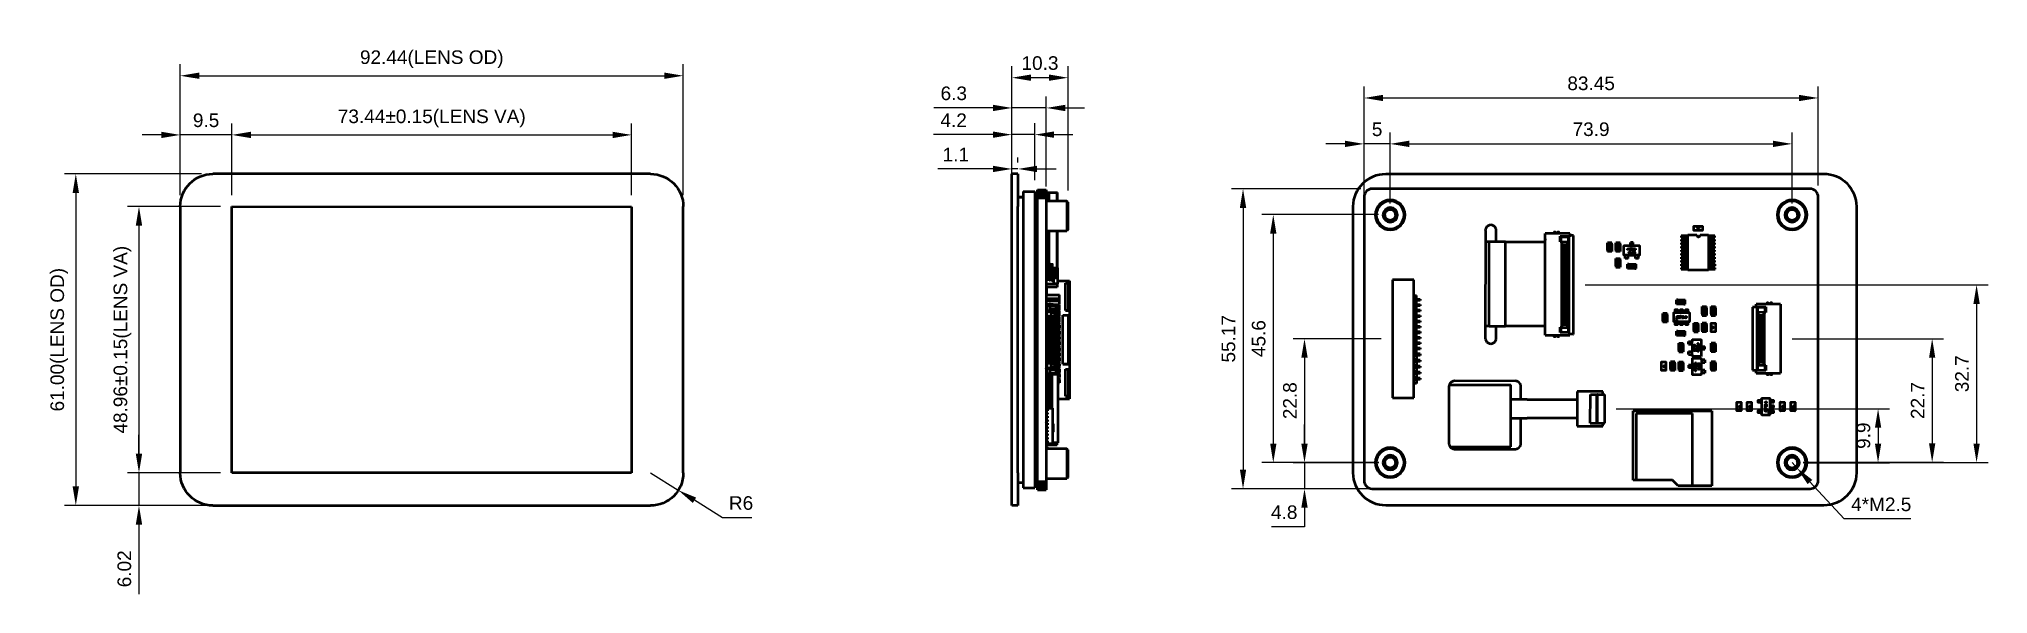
# Model space of a CAD drawing. Header units: millimetres. Extents: x 37 to 395, y 164 to 266.
import ezdxf

# ---------------------------------------------------------------- set-up
doc = ezdxf.new("R2010")
doc.units = ezdxf.units.MM
doc.header["$LTSCALE"] = 0.75
doc.layers.add('Visible', color=7, linetype='Continuous', lineweight=50)
doc.layers.add('尺寸标注', color=3, linetype='Continuous', lineweight=25)
doc.styles.get("Standard").update_dxf_attribs({"font": 'arial.ttf'})
doc.dimstyles.new('Dim-ISO-25', dxfattribs={"dimtxt": 3.5, "dimasz": 3.5, "dimexe": 2.1, "dimexo": 2.1, "dimgap": 1.4, "dimtad": 1, "dimzin": 12, "dimdsep": 46, "dimtxsty": 'Standard', "dimcen": 0, "dimazin": 3, "dimtp": 0.1, "dimtm": 0.1, "dimtfac": 0.714286, "dimtmove": 0, "dimatfit": 3, "dimfxl": 1, "dimtzin": 12, "dimarcsym": 0})

msp = doc.modelspace()

# ---------------------------------------------------------------- blocks, each defined once
blk = doc.blocks.new('*D3')
at = {"layer": 'Defpoints', "color": 0, "transparency": 16777216}
for p in [(155.05, 258.89), (62.61, 234.84), (155.05, 234.82)]:
    blk.add_point(p, dxfattribs=at)
at = {"layer": '尺寸标注', "color": 0, "lineweight": -2, "transparency": 16777216}
for p, q in [((62.61, 236.94), (62.61, 260.99)), ((66.11, 258.89), (151.55, 258.89)), ((155.05, 236.92), (155.05, 260.99))]:
    blk.add_line(p, q, dxfattribs=at)
at = {"layer": '尺寸标注', "color": 0, "transparency": 16777216}
for points in [[(66.11, 259.48), (66.11, 258.31), (62.61, 258.89)], [(151.55, 259.48), (151.55, 258.31), (155.05, 258.89)]]:
    blk.add_solid(points, dxfattribs=at)
at = {"layer": '尺寸标注', "color": 0, "transparency": 16777216, "insert": (108.83, 261.93), "char_height": 2.5, "attachment_point": 5}
blk.add_mtext('92.44(LENS OD)', dxfattribs=at)
blk = doc.blocks.new('*D4')
at = {"layer": 'Defpoints', "color": 0, "transparency": 16777216}
for p in [(72.11, 234.82), (55.03, 185.86), (72.1, 185.86)]:
    blk.add_point(p, dxfattribs=at)
at = {"layer": '尺寸标注', "color": 0, "lineweight": -2, "transparency": 16777216}
for p, q in [((70.01, 234.82), (52.93, 234.82)), ((55.03, 231.32), (55.03, 189.36)), ((70, 185.86), (52.93, 185.86))]:
    blk.add_line(p, q, dxfattribs=at)
at = {"layer": '尺寸标注', "color": 0, "transparency": 16777216}
for points in [[(54.44, 231.32), (55.61, 231.32), (55.03, 234.82)], [(54.44, 189.36), (55.61, 189.36), (55.03, 185.86)]]:
    blk.add_solid(points, dxfattribs=at)
at = {"layer": '尺寸标注', "color": 0, "transparency": 16777216, "insert": (51.99, 210.34), "char_height": 2.5, "attachment_point": 5, "rotation": 90}
blk.add_mtext('48.96%%P0.15(LENS VA)', dxfattribs=at)
blk = doc.blocks.new('*D5')
at = {"layer": 'Defpoints', "color": 0, "transparency": 16777216}
for p in [(145.55, 248.01), (72.11, 234.82), (145.55, 234.81)]:
    blk.add_point(p, dxfattribs=at)
at = {"layer": '尺寸标注', "color": 0, "lineweight": -2, "transparency": 16777216}
for p, q in [((72.11, 236.92), (72.11, 250.11)), ((75.61, 248.01), (142.05, 248.01)), ((145.55, 236.91), (145.55, 250.11))]:
    blk.add_line(p, q, dxfattribs=at)
at = {"layer": '尺寸标注', "color": 0, "transparency": 16777216}
for points in [[(75.61, 248.59), (75.61, 247.42), (72.11, 248.01)], [(142.05, 248.59), (142.05, 247.42), (145.55, 248.01)]]:
    blk.add_solid(points, dxfattribs=at)
at = {"layer": '尺寸标注', "color": 0, "transparency": 16777216, "insert": (108.83, 251.05), "char_height": 2.5, "attachment_point": 5}
blk.add_mtext('73.44%%P0.15(LENS VA)', dxfattribs=at)
blk = doc.blocks.new('*D6')
at = {"layer": 'Defpoints', "color": 0, "transparency": 16777216}
for p in [(62.61, 248.01), (62.61, 234.82), (72.11, 234.82)]:
    blk.add_point(p, dxfattribs=at)
at = {"layer": '尺寸标注', "color": 0, "lineweight": -2, "transparency": 16777216}
for p, q in [((59.11, 248.01), (55.61, 248.01)), ((62.61, 236.92), (62.61, 250.11)), ((72.11, 248.01), (62.61, 248.01)), ((72.11, 236.92), (72.11, 250.11)), ((75.61, 248.01), (79.11, 248.01))]:
    blk.add_line(p, q, dxfattribs=at)
at = {"layer": '尺寸标注', "color": 0, "transparency": 16777216}
for points in [[(59.11, 248.59), (59.11, 247.42), (62.61, 248.01)], [(75.61, 248.59), (75.61, 247.42), (72.11, 248.01)]]:
    blk.add_solid(points, dxfattribs=at)
at = {"layer": '尺寸标注', "color": 0, "transparency": 16777216, "insert": (67.36, 250.68), "char_height": 2.5, "attachment_point": 5}
blk.add_mtext('9.5', dxfattribs=at)
blk = doc.blocks.new('*D27')
at = {"layer": 'Defpoints', "color": 0}
for p in [(68.61, 240.84), (43.42, 179.84), (68.6, 179.84)]:
    blk.add_point(p, dxfattribs=at)
at = {"layer": '尺寸标注', "color": 0, "lineweight": -2}
for p, q in [((66.51, 240.84), (41.32, 240.84)), ((43.42, 237.34), (43.42, 183.34)), ((66.5, 179.84), (41.32, 179.84))]:
    blk.add_line(p, q, dxfattribs=at)
at = {"layer": '尺寸标注', "color": 0}
for points in [[(44, 237.34), (42.84, 237.34), (43.42, 240.84)], [(42.84, 183.34), (44, 183.34), (43.42, 179.84)]]:
    blk.add_solid(points, dxfattribs=at)
at = {"layer": '尺寸标注', "color": 0, "insert": (40.38, 210.34), "char_height": 2.5, "attachment_point": 5, "rotation": 90}
blk.add_mtext('61.00(LENS OD)', dxfattribs=at)
blk = doc.blocks.new('*D8')
at = {"layer": 'Defpoints', "color": 0, "transparency": 16777216}
for p in [(72.1, 185.86), (55.03, 179.84), (72.1, 179.84)]:
    blk.add_point(p, dxfattribs=at)
at = {"layer": '尺寸标注', "color": 0, "lineweight": -2, "transparency": 16777216}
for p, q in [((55.03, 189.36), (55.03, 192.86)), ((70, 185.86), (52.93, 185.86)), ((55.03, 185.86), (55.03, 179.84)), ((70, 179.84), (52.93, 179.84)), ((55.03, 176.34), (55.03, 163.55))]:
    blk.add_line(p, q, dxfattribs=at)
at = {"layer": '尺寸标注', "color": 0, "transparency": 16777216}
for points in [[(54.44, 189.36), (55.61, 189.36), (55.03, 185.86)], [(54.44, 176.34), (55.61, 176.34), (55.03, 179.84)]]:
    blk.add_solid(points, dxfattribs=at)
at = {"layer": '尺寸标注', "color": 0, "transparency": 16777216, "insert": (52.35, 168.2), "char_height": 2.5, "attachment_point": 5, "rotation": 90}
blk.add_mtext('6.02', dxfattribs=at)
blk = doc.blocks.new('*D9')
at = {"layer": 'Defpoints', "color": 0, "transparency": 16777216}
for p in [(149.04, 185.83), (154.13, 182.65)]:
    blk.add_point(p, dxfattribs=at)
at = {"layer": '尺寸标注', "color": 0, "lineweight": -2, "transparency": 16777216}
for p, q in [((149.04, 185.83), (154.13, 182.65)), ((162.24, 177.6), (157.11, 180.8)), ((167.67, 177.6), (162.24, 177.6))]:
    blk.add_line(p, q, dxfattribs=at)
at = {"layer": '尺寸标注', "color": 0, "transparency": 16777216}
blk.add_solid([(157.41, 181.3), (156.8, 180.31), (154.13, 182.65)], dxfattribs=at)
at = {"layer": '尺寸标注', "color": 0, "transparency": 16777216, "insert": (165.66, 180.28), "char_height": 2.5, "attachment_point": 5}
blk.add_mtext('R6', dxfattribs=at)
blk = doc.blocks.new('*D10')
at = {"layer": 'Defpoints', "color": 0, "transparency": 16777216}
for p in [(215.44, 241.75), (215.44, 240.84), (216.54, 240.84)]:
    blk.add_point(p, dxfattribs=at)
at = {"layer": '尺寸标注', "color": 0, "lineweight": -2, "transparency": 16777216}
for p, q in [((215.44, 242.94), (215.44, 243.85)), ((216.54, 242.94), (216.54, 243.85)), ((211.94, 241.75), (201.8, 241.75)), ((216.54, 241.75), (215.44, 241.75)), ((220.04, 241.75), (223.54, 241.75))]:
    blk.add_line(p, q, dxfattribs=at)
at = {"layer": '尺寸标注', "color": 0, "transparency": 16777216}
for points in [[(211.94, 242.33), (211.94, 241.16), (215.44, 241.75)], [(220.04, 242.33), (220.04, 241.16), (216.54, 241.75)]]:
    blk.add_solid(points, dxfattribs=at)
at = {"layer": '尺寸标注', "color": 0, "transparency": 16777216, "insert": (205.12, 244.4), "char_height": 2.5, "attachment_point": 5}
blk.add_mtext('1.1', dxfattribs=at)
blk = doc.blocks.new('*D11')
at = {"layer": 'Defpoints', "color": 0, "transparency": 16777216}
for p in [(215.44, 248.06), (215.44, 237.59), (219.64, 237.6)]:
    blk.add_point(p, dxfattribs=at)
at = {"layer": '尺寸标注', "color": 0, "lineweight": -2, "transparency": 16777216}
for p, q in [((211.94, 248.06), (201.01, 248.06)), ((215.44, 239.69), (215.44, 250.16)), ((219.64, 248.06), (215.44, 248.06)), ((219.64, 239.7), (219.64, 250.16)), ((223.14, 248.06), (226.64, 248.06))]:
    blk.add_line(p, q, dxfattribs=at)
at = {"layer": '尺寸标注', "color": 0, "transparency": 16777216}
for points in [[(211.94, 248.64), (211.94, 247.47), (215.44, 248.06)], [(223.14, 248.64), (223.14, 247.47), (219.64, 248.06)]]:
    blk.add_solid(points, dxfattribs=at)
at = {"layer": '尺寸标注', "color": 0, "transparency": 16777216, "insert": (204.72, 250.71), "char_height": 2.5, "attachment_point": 5}
blk.add_mtext('4.2', dxfattribs=at)
blk = doc.blocks.new('*D12')
at = {"layer": 'Defpoints', "color": 0, "transparency": 16777216}
for p in [(215.44, 252.97), (215.44, 236.42), (221.74, 236.42)]:
    blk.add_point(p, dxfattribs=at)
at = {"layer": '尺寸标注', "color": 0, "lineweight": -2, "transparency": 16777216}
for p, q in [((215.44, 238.52), (215.44, 255.07)), ((221.74, 238.52), (221.74, 255.07)), ((211.94, 252.97), (201.07, 252.97)), ((221.74, 252.97), (215.44, 252.97)), ((225.24, 252.97), (228.74, 252.97))]:
    blk.add_line(p, q, dxfattribs=at)
at = {"layer": '尺寸标注', "color": 0, "transparency": 16777216}
for points in [[(211.94, 253.55), (211.94, 252.38), (215.44, 252.97)], [(225.24, 253.55), (225.24, 252.38), (221.74, 252.97)]]:
    blk.add_solid(points, dxfattribs=at)
at = {"layer": '尺寸标注', "color": 0, "transparency": 16777216, "insert": (204.75, 255.64), "char_height": 2.5, "attachment_point": 5}
blk.add_mtext('6.3', dxfattribs=at)
blk = doc.blocks.new('*D13')
at = {"layer": 'Defpoints', "color": 0, "transparency": 16777216}
for p in [(215.44, 258.53), (215.44, 235.67), (225.74, 235.67)]:
    blk.add_point(p, dxfattribs=at)
at = {"layer": '尺寸标注', "color": 0, "lineweight": -2, "transparency": 16777216}
for p, q in [((215.44, 237.77), (215.44, 260.63)), ((222.24, 258.53), (218.94, 258.53)), ((225.74, 237.77), (225.74, 260.63))]:
    blk.add_line(p, q, dxfattribs=at)
at = {"layer": '尺寸标注', "color": 0, "transparency": 16777216}
for points in [[(218.94, 259.12), (218.94, 257.95), (215.44, 258.53)], [(222.24, 259.12), (222.24, 257.95), (225.74, 258.53)]]:
    blk.add_solid(points, dxfattribs=at)
at = {"layer": '尺寸标注', "color": 0, "transparency": 16777216, "insert": (220.59, 261.21), "char_height": 2.5, "attachment_point": 5}
blk.add_mtext('10.3', dxfattribs=at)
blk = doc.blocks.new('*D14')
at = {"layer": 'Defpoints', "color": 0, "transparency": 16777216}
for p in [(358.79, 246.36), (284.91, 233.35), (358.79, 233.29)]:
    blk.add_point(p, dxfattribs=at)
at = {"layer": '尺寸标注', "color": 0, "lineweight": -2, "transparency": 16777216}
for p, q in [((284.91, 235.45), (284.91, 248.46)), ((358.79, 235.39), (358.79, 248.46)), ((288.41, 246.36), (355.29, 246.36))]:
    blk.add_line(p, q, dxfattribs=at)
at = {"layer": '尺寸标注', "color": 0, "transparency": 16777216}
for points in [[(288.41, 246.94), (288.41, 245.78), (284.91, 246.36)], [(355.29, 246.94), (355.29, 245.78), (358.79, 246.36)]]:
    blk.add_solid(points, dxfattribs=at)
at = {"layer": '尺寸标注', "color": 0, "transparency": 16777216, "insert": (321.85, 249.04), "char_height": 2.5, "attachment_point": 5}
blk.add_mtext('73.9', dxfattribs=at)
blk = doc.blocks.new('*D15')
at = {"layer": 'Defpoints', "color": 0, "transparency": 16777216}
for p in [(363.58, 254.8), (280.14, 236.59), (363.58, 236.59)]:
    blk.add_point(p, dxfattribs=at)
at = {"layer": '尺寸标注', "color": 0, "lineweight": -2, "transparency": 16777216}
for p, q in [((280.14, 238.69), (280.14, 256.9)), ((283.64, 254.8), (360.08, 254.8)), ((363.58, 238.69), (363.58, 256.9))]:
    blk.add_line(p, q, dxfattribs=at)
at = {"layer": '尺寸标注', "color": 0, "transparency": 16777216}
for points in [[(283.64, 255.38), (283.64, 254.22), (280.14, 254.8)], [(360.08, 255.38), (360.08, 254.22), (363.58, 254.8)]]:
    blk.add_solid(points, dxfattribs=at)
at = {"layer": '尺寸标注', "color": 0, "transparency": 16777216, "insert": (321.86, 257.48), "char_height": 2.5, "attachment_point": 5}
blk.add_mtext('83.45', dxfattribs=at)
blk = doc.blocks.new('*D17')
at = {"layer": 'Defpoints', "color": 0, "transparency": 16777216}
for p in [(284.94, 187.73), (269.2, 182.93), (284.94, 182.93)]:
    blk.add_point(p, dxfattribs=at)
at = {"layer": '尺寸标注', "color": 0, "lineweight": -2, "transparency": 16777216}
for p, q in [((269.2, 191.23), (269.2, 194.73)), ((282.84, 187.73), (267.1, 187.73)), ((269.2, 187.73), (269.2, 182.93)), ((282.84, 182.93), (267.1, 182.93)), ((269.2, 179.43), (269.2, 175.93)), ((269.2, 175.93), (263.14, 175.93))]:
    blk.add_line(p, q, dxfattribs=at)
at = {"layer": '尺寸标注', "color": 0, "transparency": 16777216}
for points in [[(268.61, 191.23), (269.78, 191.23), (269.2, 187.73)], [(268.61, 179.43), (269.78, 179.43), (269.2, 182.93)]]:
    blk.add_solid(points, dxfattribs=at)
at = {"layer": '尺寸标注', "color": 0, "transparency": 16777216, "insert": (265.47, 178.6), "char_height": 2.5, "attachment_point": 5}
blk.add_mtext('4.8', dxfattribs=at)
blk = doc.blocks.new('*D18')
at = {"layer": 'Defpoints', "color": 0, "transparency": 16777216}
for p in [(324.37, 197.63), (358.78, 187.72), (374.59, 187.72)]:
    blk.add_point(p, dxfattribs=at)
at = {"layer": '尺寸标注', "color": 0, "lineweight": -2, "transparency": 16777216}
for p, q in [((326.47, 197.63), (376.69, 197.63)), ((374.59, 194.13), (374.59, 191.22)), ((360.88, 187.72), (376.69, 187.72))]:
    blk.add_line(p, q, dxfattribs=at)
at = {"layer": '尺寸标注', "color": 0, "transparency": 16777216}
for points in [[(374.01, 194.13), (375.17, 194.13), (374.59, 197.63)], [(374.01, 191.22), (375.17, 191.22), (374.59, 187.72)]]:
    blk.add_solid(points, dxfattribs=at)
at = {"layer": '尺寸标注', "color": 0, "transparency": 16777216, "insert": (371.91, 192.68), "char_height": 2.5, "attachment_point": 5, "rotation": 90}
blk.add_mtext('9.9', dxfattribs=at)
blk = doc.blocks.new('*D19')
at = {"layer": 'Defpoints', "color": 0, "transparency": 16777216}
for p in [(356.69, 210.51), (358.75, 187.79), (384.53, 187.79)]:
    blk.add_point(p, dxfattribs=at)
at = {"layer": '尺寸标注', "color": 0, "lineweight": -2, "transparency": 16777216}
for p, q in [((358.79, 210.51), (386.63, 210.51)), ((384.53, 207.01), (384.53, 191.29)), ((360.85, 187.79), (386.63, 187.79))]:
    blk.add_line(p, q, dxfattribs=at)
at = {"layer": '尺寸标注', "color": 0, "transparency": 16777216}
for points in [[(383.95, 207.01), (385.11, 207.01), (384.53, 210.51)], [(383.95, 191.29), (385.11, 191.29), (384.53, 187.79)]]:
    blk.add_solid(points, dxfattribs=at)
at = {"layer": '尺寸标注', "color": 0, "transparency": 16777216, "insert": (381.87, 199.15), "char_height": 2.5, "attachment_point": 5, "rotation": 90}
blk.add_mtext('22.7', dxfattribs=at)
blk = doc.blocks.new('*D20')
at = {"layer": 'Defpoints', "color": 0, "transparency": 16777216}
for p in [(318.64, 220.43), (358.78, 187.73), (392.69, 187.73)]:
    blk.add_point(p, dxfattribs=at)
at = {"layer": '尺寸标注', "color": 0, "lineweight": -2, "transparency": 16777216}
for p, q in [((320.74, 220.43), (394.79, 220.43)), ((392.69, 216.93), (392.69, 191.23)), ((360.88, 187.73), (394.79, 187.73))]:
    blk.add_line(p, q, dxfattribs=at)
at = {"layer": '尺寸标注', "color": 0, "transparency": 16777216}
for points in [[(392.11, 216.93), (393.28, 216.93), (392.69, 220.43)], [(392.11, 191.23), (393.28, 191.23), (392.69, 187.73)]]:
    blk.add_solid(points, dxfattribs=at)
at = {"layer": '尺寸标注', "color": 0, "transparency": 16777216, "insert": (390.02, 204.08), "char_height": 2.5, "attachment_point": 5, "rotation": 90}
blk.add_mtext('32.7', dxfattribs=at)
blk = doc.blocks.new('*D21')
at = {"layer": 'Defpoints', "color": 0, "transparency": 16777216}
for p in [(285.37, 210.52), (269.2, 187.72), (284.94, 187.72)]:
    blk.add_point(p, dxfattribs=at)
at = {"layer": '尺寸标注', "color": 0, "lineweight": -2, "transparency": 16777216}
for p, q in [((283.27, 210.52), (267.1, 210.52)), ((269.2, 207.02), (269.2, 191.22)), ((282.84, 187.72), (267.1, 187.72))]:
    blk.add_line(p, q, dxfattribs=at)
at = {"layer": '尺寸标注', "color": 0, "transparency": 16777216}
for points in [[(268.61, 207.02), (269.78, 207.02), (269.2, 210.52)], [(268.61, 191.22), (269.78, 191.22), (269.2, 187.72)]]:
    blk.add_solid(points, dxfattribs=at)
at = {"layer": '尺寸标注', "color": 0, "transparency": 16777216, "insert": (266.52, 199.12), "char_height": 2.5, "attachment_point": 5, "rotation": 90}
blk.add_mtext('22.8', dxfattribs=at)
blk = doc.blocks.new('*D22')
at = {"layer": 'Defpoints', "color": 0, "transparency": 16777216}
for p in [(284.91, 233.35), (263.46, 187.73), (284.95, 187.73)]:
    blk.add_point(p, dxfattribs=at)
at = {"layer": '尺寸标注', "color": 0, "lineweight": -2, "transparency": 16777216}
for p, q in [((282.81, 233.35), (261.36, 233.35)), ((263.46, 229.85), (263.46, 191.23)), ((282.85, 187.73), (261.36, 187.73))]:
    blk.add_line(p, q, dxfattribs=at)
at = {"layer": '尺寸标注', "color": 0, "transparency": 16777216}
for points in [[(262.88, 229.85), (264.04, 229.85), (263.46, 233.35)], [(262.88, 191.23), (264.04, 191.23), (263.46, 187.73)]]:
    blk.add_solid(points, dxfattribs=at)
at = {"layer": '尺寸标注', "color": 0, "transparency": 16777216, "insert": (260.78, 210.54), "char_height": 2.5, "attachment_point": 5, "rotation": 90}
blk.add_mtext('45.6', dxfattribs=at)
blk = doc.blocks.new('*D23')
at = {"layer": 'Defpoints', "color": 0, "transparency": 16777216}
for p in [(281.64, 238.09), (257.9, 182.93), (281.65, 182.93)]:
    blk.add_point(p, dxfattribs=at)
at = {"layer": '尺寸标注', "color": 0, "lineweight": -2, "transparency": 16777216}
for p, q in [((279.54, 238.09), (255.8, 238.09)), ((257.9, 234.59), (257.9, 186.43)), ((279.55, 182.93), (255.8, 182.93))]:
    blk.add_line(p, q, dxfattribs=at)
at = {"layer": '尺寸标注', "color": 0, "transparency": 16777216}
for points in [[(257.32, 234.59), (258.48, 234.59), (257.9, 238.09)], [(257.32, 186.43), (258.48, 186.43), (257.9, 182.93)]]:
    blk.add_solid(points, dxfattribs=at)
at = {"layer": '尺寸标注', "color": 0, "transparency": 16777216, "insert": (255.23, 210.51), "char_height": 2.5, "attachment_point": 5, "rotation": 90}
blk.add_mtext('55.17', dxfattribs=at)
blk = doc.blocks.new('*D24')
at = {"layer": 'Defpoints', "color": 0, "transparency": 16777216}
for p in [(358.78, 187.73), (359.7, 186.74)]:
    blk.add_point(p, dxfattribs=at)
at = {"layer": '尺寸标注', "color": 0, "lineweight": -2, "transparency": 16777216}
for p, q in [((358.78, 187.73), (359.7, 186.74)), ((368.33, 177.37), (362.07, 184.17)), ((380.61, 177.37), (368.33, 177.37))]:
    blk.add_line(p, q, dxfattribs=at)
at = {"layer": '尺寸标注', "color": 0, "transparency": 16777216}
blk.add_solid([(362.5, 184.56), (361.64, 183.77), (359.7, 186.74)], dxfattribs=at)
at = {"layer": '尺寸标注', "color": 0, "transparency": 16777216, "insert": (375.17, 180.04), "char_height": 2.5, "attachment_point": 5}
blk.add_mtext('4*M2.5', dxfattribs=at)
blk = doc.blocks.new('*D26')
at = {"layer": 'Defpoints', "color": 0, "transparency": 16777216}
for p in [(280.14, 246.36), (280.14, 233.35), (284.94, 233.29)]:
    blk.add_point(p, dxfattribs=at)
at = {"layer": '尺寸标注', "color": 0, "lineweight": -2, "transparency": 16777216}
for p, q in [((280.14, 235.45), (280.14, 248.46)), ((284.94, 235.39), (284.94, 248.46)), ((276.64, 246.36), (273.14, 246.36)), ((284.94, 246.36), (280.14, 246.36)), ((288.44, 246.36), (291.94, 246.36))]:
    blk.add_line(p, q, dxfattribs=at)
at = {"layer": '尺寸标注', "color": 0, "transparency": 16777216}
for points in [[(276.64, 246.94), (276.64, 245.78), (280.14, 246.36)], [(288.44, 246.94), (288.44, 245.78), (284.94, 246.36)]]:
    blk.add_solid(points, dxfattribs=at)
at = {"layer": '尺寸标注', "color": 0, "transparency": 16777216, "insert": (282.54, 249.03), "char_height": 2.5, "attachment_point": 5}
blk.add_mtext('5', dxfattribs=at)

# ---------------------------------------------------------------- dimensions: what is measured, and where the dimension line sits
at = {"layer": '尺寸标注'}
for base, p1, p2, text, override, picture, middle in [((155.049, 258.893), (62.609, 234.837), (155.049, 234.825), '<>(LENS OD)', {"dimtxt": 2.5, "dimtmove": 1}, '*D3', (108.829, 261.932)), ((145.549, 248.008), (72.109, 234.816), (145.549, 234.806), '<>%%P0.15(LENS VA)', {"dimtxt": 2.5, "dimtmove": 1}, '*D5', (108.829, 251.047)), ((280.137, 246.361), (284.944, 233.295), (280.137, 233.345), '5', {"dimtxt": 2.5, "dimtoh": 1}, '*D26', (282.541, 249.033)), ((358.791, 246.361), (284.911, 233.345), (358.791, 233.288), '73.9', {"dimtxt": 2.5, "dimtoh": 1}, '*D14', (321.851, 249.039))]:
    dim = msp.add_linear_dim(base=base, p1=p1, p2=p2, text=text, dimstyle='Dim-ISO-25', override=override, dxfattribs=at)
    dim.commit()
    dim.dimension.update_dxf_attribs({"geometry": picture, "text_midpoint": middle})
for base, p1, p2, override, picture, middle in [((215.436, 258.533), (225.737, 235.666), (215.436, 235.666), {"dimtxt": 2.5, "dimtoh": 1}, '*D13', (220.586, 261.211)), ((363.584, 254.801), (280.137, 236.595), (363.584, 236.595), {"dimtxt": 2.5, "dimtoh": 1}, '*D15', (321.86, 257.478)), ((215.436, 252.966), (221.737, 236.416), (215.436, 236.416), {"dimtxt": 2.5, "dimtoh": 1}, '*D12', (204.754, 255.643)), ((62.609, 248.008), (72.109, 234.816), (62.609, 234.816), {"dimtxt": 2.5, "dimtmove": 1}, '*D6', (67.359, 250.684)), ((215.436, 248.057), (219.636, 237.598), (215.436, 237.586), {"dimtxt": 2.5, "dimtoh": 1}, '*D11', (204.723, 250.712)), ((215.436, 241.747), (216.536, 240.837), (215.436, 240.837), {"dimtxt": 2.5, "dimtoh": 1}, '*D10', (205.119, 244.402))]:
    dim = msp.add_linear_dim(base=base, p1=p1, p2=p2, dimstyle='Dim-ISO-25', override=override, dxfattribs=at)
    dim.commit()
    dim.dimension.update_dxf_attribs({"geometry": picture, "text_midpoint": middle})
for base, p1, p2, text, override, picture, middle in [((43.422, 179.837), (68.61, 240.837), (68.601, 179.837), '<>(LENS OD)', {"dimtxt": 2.5, "dimzin": 0}, '*D27', (40.382, 210.337)), ((55.027, 185.856), (72.109, 234.816), (72.102, 185.856), '<>%%P0.15(LENS VA)', {"dimtxt": 2.5, "dimtmove": 1}, '*D4', (51.988, 210.336)), ((263.459, 187.728), (284.911, 233.345), (284.951, 187.728), '45.6', {"dimtxt": 2.5, "dimtoh": 1}, '*D22', (260.783, 210.537)), ((384.53, 187.785), (356.688, 210.514), (358.751, 187.785), '22.7', {"dimtxt": 2.5, "dimtoh": 1}, '*D19', (381.875, 199.15)), ((374.589, 187.722), (324.369, 197.632), (358.784, 187.722), '9.9', {"dimtxt": 2.5, "dimtoh": 1}, '*D18', (371.913, 192.677)), ((269.198, 182.928), (284.944, 187.735), (284.945, 182.928), '4.8', {"dimtxt": 2.5, "dimtoh": 1}, '*D17', (265.469, 178.604))]:
    dim = msp.add_linear_dim(base=base, p1=p1, p2=p2, angle=90, text=text, dimstyle='Dim-ISO-25', override=override, dxfattribs=at)
    dim.commit()
    dim.dimension.update_dxf_attribs({"geometry": picture, "text_midpoint": middle})
for base, p1, p2, override, picture, middle in [((257.902, 182.928), (281.644, 238.095), (281.649, 182.928), {"dimtxt": 2.5, "dimtoh": 1}, '*D23', (255.225, 210.511)), ((392.693, 187.735), (318.638, 220.433), (358.784, 187.735), {"dimtxt": 2.5, "dimtoh": 1}, '*D20', (390.016, 204.084)), ((269.1981, 187.7249), (285.3704, 210.5204), (284.9353, 187.7249), {"dimtxt": 2.5, "dimtoh": 1}, '*D21', (266.5216, 199.1226)), ((55.027, 179.836), (72.102, 185.856), (72.101, 179.836), {"dimtxt": 2.5}, '*D8', (52.351, 168.195))]:
    dim = msp.add_linear_dim(base=base, p1=p1, p2=p2, angle=90, dimstyle='Dim-ISO-25', override=override, dxfattribs=at)
    dim.commit()
    dim.dimension.update_dxf_attribs({"geometry": picture, "text_midpoint": middle})
dim = msp.add_radius_dim(center=(358.784, 187.735), mpoint=(359.698, 186.742), text='4*M2.5', dimstyle='Dim-ISO-25', override={"dimtxt": 2.5, "dimtoh": 1}, dxfattribs=at)
dim.commit()
dim.dimension.update_dxf_attribs({"geometry": '*D24', "text_midpoint": (375.17, 177.368), "dimtype": 164})
dim = msp.add_radius_dim(center=(149.042, 185.825), mpoint=(154.135, 182.653), dimstyle='Dim-ISO-25', override={"dimtxt": 2.5, "dimtoh": 1}, dxfattribs=at)
dim.commit()
dim.dimension.update_dxf_attribs({"geometry": '*D9', "text_midpoint": (165.658, 180.279)})

# ---------------------------------------------------------------- linework, layer by layer
at = {"layer": 'Visible', "extrusion": (0, 0, -1)}
for p, q in [((149.05, 240.825), (68.61, 240.837)), ((62.609, 234.837), (62.602, 185.837)), ((72.102, 185.856), (72.109, 234.816)), ((72.109, 234.816), (145.549, 234.806)), ((145.549, 234.806), (145.542, 185.846)), ((155.042, 185.825), (155.049, 234.825)), ((145.542, 185.846), (72.102, 185.856)), ((68.601, 179.837), (149.041, 179.825))]:
    msp.add_line(p, q, dxfattribs=at)
at = {"layer": 'Visible', "extrusion": (1, -2e-16, 0)}
for p, q in [((215.436, 240.837), (215.436, 240.848)), ((216.536, 240.848), (215.436, 240.848)), ((215.436, 234.836), (215.436, 240.837)), ((216.536, 240.837), (216.536, 240.848)), ((216.536, 240.837), (216.536, 234.836)), ((216.536, 236.598), (217.486, 236.598)), ((216.536, 236.587), (217.486, 236.587)), ((217.486, 237.598), (217.486, 237.586)), ((217.486, 237.598), (219.636, 237.598)), ((217.486, 237.586), (217.486, 183.086)), ((217.486, 237.586), (219.636, 237.586)), ((219.636, 237.598), (219.636, 237.586)), ((219.636, 237.586), (219.636, 183.086)), ((220.136, 237.916), (220.136, 237.924)), ((220.136, 237.924), (221.737, 237.924)), ((220.136, 237.895), (220.136, 237.916)), ((220.136, 237.916), (221.737, 237.916)), ((220.136, 237.809), (220.136, 237.895)), ((220.136, 237.895), (221.737, 237.895)), ((220.136, 237.67), (220.136, 237.809)), ((220.136, 237.809), (221.737, 237.809)), ((220.136, 237.482), (220.136, 237.67)), ((220.136, 237.67), (221.737, 237.67)), ((220.136, 237.254), (220.136, 237.482)), ((220.136, 237.482), (221.737, 237.482)), ((220.136, 236.993), (220.136, 237.254)), ((220.136, 237.254), (221.737, 237.254)), ((220.136, 236.71), (220.136, 236.993)), ((220.136, 236.993), (221.737, 236.993)), ((220.136, 236.416), (220.136, 236.71)), ((220.136, 236.71), (221.737, 236.71)), ((220.136, 184.256), (220.136, 236.416)), ((220.136, 236.416), (221.737, 236.416)), ((221.737, 237.924), (221.737, 237.916)), ((221.737, 237.916), (221.737, 237.895)), ((221.737, 237.895), (221.737, 237.809)), ((221.737, 237.809), (221.737, 237.67)), ((221.737, 237.67), (221.737, 237.482)), ((221.737, 237.482), (221.737, 237.254)), ((221.737, 237.398), (223.837, 237.398)), ((221.737, 237.398), (222.237, 237.398)), ((221.737, 237.254), (221.737, 236.993)), ((221.737, 236.993), (221.737, 236.71)), ((221.737, 236.71), (221.737, 236.416)), ((221.737, 236.416), (221.737, 184.256)), ((222.237, 237.398), (222.237, 235.866)), ((223.737, 237.398), (223.837, 237.398)), ((223.737, 235.866), (223.737, 237.398)), ((223.837, 235.866), (223.837, 237.398)), ((223.837, 235.866), (223.837, 237.398)), ((215.436, 185.836), (215.436, 234.836)), ((216.536, 185.836), (216.536, 234.836)), ((219.636, 235.598), (220.136, 235.598)), ((219.636, 235.587), (220.136, 235.587)), ((219.636, 234.087), (220.136, 234.087)), ((221.737, 235.866), (225.537, 235.866)), ((225.537, 235.866), (225.537, 230.366)), ((225.737, 235.666), (225.537, 235.866)), ((225.737, 235.666), (225.737, 230.566)), ((221.737, 230.366), (225.537, 230.366)), ((222.237, 230.366), (222.237, 224.29)), ((223.737, 223.581), (223.737, 230.366)), ((223.837, 223.581), (223.837, 230.366)), ((223.837, 223.581), (223.837, 230.366)), ((225.737, 230.566), (225.537, 230.366)), ((221.737, 223.957), (221.847, 223.957)), ((221.752, 223.607), (222.022, 223.607)), ((221.787, 224.19), (221.787, 223.957)), ((221.807, 224.214), (222.337, 224.307)), ((221.847, 223.957), (221.855, 223.957)), ((221.855, 223.957), (221.898, 223.957)), ((221.898, 223.957), (222.348, 223.957)), ((222.037, 223.592), (222.037, 223.207)), ((222.348, 223.557), (222.037, 223.557)), ((222.037, 223.207), (222.037, 222.407)), ((222.037, 223.007), (222.348, 223.007)), ((222.039, 222.972), (222.037, 222.972)), ((222.039, 222.966), (222.037, 222.966)), ((222.039, 222.927), (222.037, 222.927)), ((222.039, 222.887), (222.037, 222.887)), ((222.039, 222.873), (222.037, 222.873)), ((222.039, 222.831), (222.037, 222.831)), ((222.039, 222.788), (222.037, 222.788)), ((222.039, 222.775), (222.037, 222.775)), ((222.039, 222.771), (222.037, 222.771)), ((222.039, 222.735), (222.037, 222.735)), ((222.039, 222.703), (222.037, 222.703)), ((222.039, 222.689), (222.037, 222.689)), ((222.348, 222.607), (222.037, 222.607)), ((222.037, 222.407), (222.037, 222.022)), ((222.037, 222.057), (222.348, 222.057)), ((222.487, 224.307), (222.337, 224.307)), ((222.337, 224.283), (222.337, 224.282)), ((222.337, 223.957), (222.337, 224.282)), ((222.337, 223.007), (222.337, 223.557)), ((222.337, 222.057), (222.337, 222.607)), ((222.477, 223.957), (222.348, 223.957)), ((222.348, 223.557), (222.477, 223.557)), ((222.477, 223.007), (222.348, 223.007)), ((222.348, 222.607), (222.477, 222.607)), ((222.477, 222.057), (222.348, 222.057)), ((222.487, 224.307), (222.866, 224.234)), ((222.487, 224.282), (222.487, 224.283)), ((222.487, 224.282), (222.487, 223.947)), ((222.487, 223.567), (222.487, 223.947)), ((222.487, 223.567), (222.487, 222.997)), ((222.487, 222.617), (222.487, 222.997)), ((222.487, 222.617), (222.487, 222.047)), ((222.487, 221.667), (222.487, 222.047)), ((222.887, 221.406), (222.887, 224.209)), ((222.887, 223.581), (223.837, 223.581)), ((223.075, 223.188), (223.075, 223.188)), ((223.127, 223.188), (223.075, 223.188)), ((223.075, 222.688), (223.075, 222.688)), ((223.127, 222.688), (223.075, 222.688)), ((223.075, 222.188), (223.075, 222.188)), ((223.127, 222.188), (223.075, 222.188)), ((223.127, 221.739), (223.127, 223.581)), ((223.631, 221.739), (223.631, 223.581)), ((223.737, 223.581), (223.837, 223.581)), ((223.823, 223.581), (223.823, 220.589)), ((223.827, 223.581), (223.827, 220.588)), ((221.847, 221.657), (221.737, 221.657)), ((221.737, 221.386), (221.77, 221.386)), ((221.77, 221.185), (221.737, 221.185)), ((221.77, 221.184), (221.737, 221.184)), ((221.737, 220.589), (223.727, 220.589)), ((223.727, 220.019), (221.737, 220.019)), ((222.227, 220.015), (221.737, 220.015)), ((221.737, 218.591), (224.152, 218.591)), ((221.837, 218.591), (221.737, 218.591)), ((222.022, 222.007), (221.752, 222.007)), ((221.77, 221.386), (221.77, 221.185)), ((221.77, 221.184), (221.77, 221.185)), ((221.787, 221.657), (221.787, 221.425)), ((222.337, 221.307), (221.807, 221.401)), ((221.837, 218.591), (221.837, 220.015)), ((221.837, 218.591), (224.152, 218.591)), ((221.855, 221.657), (221.847, 221.657)), ((221.898, 221.657), (221.855, 221.657)), ((222.348, 221.657), (221.898, 221.657)), ((222.227, 220.016), (222.227, 220.015)), ((223.227, 220.016), (222.227, 220.016)), ((222.337, 221.332), (222.337, 221.657)), ((222.337, 221.332), (222.337, 221.332)), ((222.337, 221.307), (222.487, 221.307)), ((222.348, 221.657), (222.477, 221.657)), ((222.487, 221.667), (222.487, 221.332)), ((222.866, 221.381), (222.487, 221.307)), ((222.487, 221.332), (222.487, 221.332)), ((222.487, 221.307), (222.487, 221.307)), ((222.702, 221.349), (222.702, 221.188)), ((222.825, 221.188), (222.702, 221.188)), ((222.702, 221.188), (222.702, 221.188)), ((222.825, 221.188), (222.825, 221.188)), ((223.034, 221.187), (223.034, 221.188)), ((223.127, 221.187), (223.034, 221.187)), ((223.034, 221.187), (223.075, 221.187)), ((223.075, 221.187), (223.075, 221.188)), ((223.127, 221.739), (223.631, 221.739)), ((223.127, 220.589), (223.127, 221.739)), ((223.823, 220.589), (223.127, 220.589)), ((223.127, 220.589), (223.127, 220.589)), ((223.227, 220.015), (223.227, 220.016)), ((223.727, 220.015), (223.227, 220.015)), ((223.727, 220.589), (223.727, 220.019)), ((223.827, 220.588), (223.727, 220.588)), ((223.727, 220.019), (223.727, 220.015)), ((223.827, 220.588), (223.823, 220.589)), ((223.827, 221.181), (225.987, 221.181)), ((223.827, 221.18), (225.987, 221.18)), ((223.827, 220.588), (223.827, 220.588)), ((224.152, 218.591), (224.152, 218.591)), ((224.152, 217.931), (224.152, 218.591)), ((225.287, 215.73), (225.287, 220.73)), ((225.287, 220.73), (225.787, 220.73)), ((225.787, 220.73), (225.787, 215.73)), ((225.987, 221.181), (225.987, 221.18)), ((225.987, 221.18), (225.987, 199.48)), ((221.737, 217.931), (224.152, 217.931)), ((221.737, 217.83), (221.941, 217.83)), ((221.8, 217.83), (221.737, 217.83)), ((221.737, 217.58), (221.941, 217.58)), ((221.737, 217.481), (224.152, 217.481)), ((221.837, 217.481), (221.737, 217.481)), ((221.737, 216.938), (221.937, 216.938)), ((221.937, 216.938), (221.737, 216.938)), ((221.937, 216.938), (221.737, 216.938)), ((221.737, 216.938), (221.937, 216.938)), ((221.737, 216.938), (221.937, 216.938)), ((221.737, 216.938), (221.937, 216.938)), ((221.737, 215.438), (221.937, 215.438)), ((221.737, 215.437), (221.937, 215.437)), ((221.987, 217.83), (221.8, 217.83)), ((221.837, 217.83), (221.837, 217.931)), ((221.837, 217.481), (221.837, 217.58)), ((221.837, 217.481), (224.152, 217.481)), ((221.937, 216.873), (222.322, 216.941)), ((221.937, 216.938), (221.937, 216.938)), ((221.937, 216.938), (221.937, 216.938)), ((221.937, 216.938), (221.937, 216.938)), ((221.937, 216.838), (221.937, 216.938)), ((221.937, 216.838), (221.937, 216.638)), ((221.937, 216.641), (222.237, 216.641)), ((221.937, 216.638), (222.237, 216.638)), ((221.937, 216.637), (221.937, 216.638)), ((221.937, 216.637), (222.237, 216.637)), ((221.937, 215.737), (221.937, 216.637)), ((221.937, 215.736), (221.937, 215.688)), ((221.937, 215.688), (221.984, 215.688)), ((221.937, 215.688), (221.937, 215.687)), ((221.937, 215.487), (221.937, 215.687)), ((221.937, 215.687), (223.437, 215.687)), ((221.937, 215.438), (221.937, 215.487)), ((223.437, 215.487), (221.937, 215.487)), ((221.937, 215.438), (221.937, 215.437)), ((221.937, 214.687), (221.937, 215.437)), ((221.941, 217.83), (223.902, 217.83)), ((221.941, 217.83), (221.941, 217.83)), ((221.941, 217.58), (221.941, 217.83)), ((221.941, 217.58), (223.902, 217.58)), ((223.612, 217.83), (221.987, 217.83)), ((222.237, 216.688), (223.737, 216.688)), ((222.237, 216.687), (222.237, 216.688)), ((223.737, 216.687), (222.237, 216.687)), ((222.237, 216.637), (222.237, 216.687)), ((222.322, 216.941), (222.502, 216.941)), ((222.322, 216.921), (222.322, 216.922)), ((222.322, 216.921), (222.322, 216.688)), ((222.487, 216.537), (223.487, 216.537)), ((222.487, 215.887), (222.487, 216.537)), ((223.487, 215.888), (222.487, 215.888)), ((223.487, 215.887), (222.487, 215.887)), ((222.502, 216.941), (223.02, 216.85)), ((222.502, 216.922), (222.502, 216.921)), ((222.502, 216.921), (222.502, 216.688)), ((222.637, 214.687), (222.637, 215.337)), ((222.637, 215.337), (223.237, 215.337)), ((223.037, 216.83), (223.037, 216.688)), ((223.037, 216.821), (224.152, 216.821)), ((223.612, 216.72), (223.037, 216.72)), ((223.037, 216.72), (223.902, 216.72)), ((223.237, 215.337), (223.237, 214.687)), ((223.437, 215.687), (223.437, 215.487)), ((223.487, 216.537), (223.487, 215.887)), ((223.612, 217.83), (224.152, 217.83)), ((223.612, 216.72), (224.152, 216.72)), ((223.737, 216.688), (223.737, 216.687)), ((223.737, 203.987), (223.737, 216.687)), ((223.737, 216.47), (223.902, 216.47)), ((223.737, 216.371), (224.152, 216.371)), ((223.737, 216.371), (224.152, 216.371)), ((224.037, 216.178), (223.737, 216.178)), ((223.837, 216.178), (224.037, 216.178)), ((223.837, 216.178), (223.837, 216.178)), ((223.837, 216.178), (223.837, 215.198)), ((224.152, 217.83), (223.902, 217.83)), ((224.152, 217.58), (223.902, 217.58)), ((224.152, 216.72), (223.902, 216.72)), ((224.152, 216.47), (223.902, 216.47)), ((224.037, 204.498), (224.037, 216.178)), ((224.037, 215.711), (224.152, 215.711)), ((224.037, 215.61), (224.152, 215.61)), ((224.152, 215.61), (224.037, 215.61)), ((224.152, 215.36), (224.037, 215.36)), ((224.037, 215.261), (224.152, 215.261)), ((224.037, 215.261), (224.152, 215.261)), ((224.152, 217.58), (224.152, 217.83)), ((224.152, 217.481), (224.152, 217.481)), ((224.152, 216.821), (224.152, 217.481)), ((224.152, 216.47), (224.152, 216.72)), ((224.152, 216.371), (224.152, 216.371)), ((224.152, 215.711), (224.152, 216.371)), ((224.152, 215.36), (224.152, 215.61)), ((224.152, 215.261), (224.152, 215.261)), ((224.152, 214.601), (224.152, 215.261)), ((225.287, 215.731), (225.787, 215.731)), ((225.787, 215.73), (225.287, 215.73)), ((221.737, 214.687), (222.637, 214.687)), ((221.737, 214.687), (221.937, 214.687)), ((222.637, 214.487), (221.737, 214.487)), ((221.737, 214.187), (222.637, 214.187)), ((221.737, 214.187), (221.937, 214.187)), ((222.637, 213.987), (221.737, 213.987)), ((221.737, 213.687), (222.637, 213.687)), ((221.737, 213.687), (221.937, 213.687)), ((222.637, 213.487), (221.737, 213.487)), ((221.737, 213.187), (222.637, 213.187)), ((221.737, 213.187), (221.937, 213.187)), ((222.637, 212.987), (221.737, 212.987)), ((221.737, 212.687), (222.637, 212.687)), ((221.737, 212.687), (221.937, 212.687)), ((222.637, 212.487), (221.737, 212.487)), ((221.737, 212.187), (222.637, 212.187)), ((221.737, 212.187), (221.937, 212.187)), ((222.637, 211.987), (221.737, 211.987)), ((221.737, 211.687), (222.637, 211.687)), ((221.737, 211.687), (221.937, 211.687)), ((222.637, 211.487), (221.737, 211.487)), ((221.937, 214.687), (222.637, 214.687)), ((222.637, 214.487), (221.937, 214.487)), ((221.937, 214.187), (221.937, 214.487)), ((221.937, 214.187), (222.637, 214.187)), ((222.637, 213.987), (221.937, 213.987)), ((221.937, 213.687), (221.937, 213.987)), ((221.937, 213.687), (222.637, 213.687)), ((222.637, 213.487), (221.937, 213.487)), ((221.937, 213.187), (221.937, 213.487)), ((221.937, 213.187), (222.637, 213.187)), ((222.637, 212.987), (221.937, 212.987)), ((221.937, 212.687), (221.937, 212.987)), ((221.937, 212.687), (222.637, 212.687)), ((222.637, 212.487), (221.937, 212.487)), ((221.937, 212.187), (221.937, 212.487)), ((221.937, 212.187), (222.637, 212.187)), ((222.637, 211.987), (221.937, 211.987)), ((221.937, 211.687), (221.937, 211.987)), ((221.937, 211.687), (222.637, 211.687)), ((222.637, 211.487), (221.937, 211.487)), ((221.937, 211.187), (221.937, 211.487)), ((222.637, 214.688), (223.237, 214.688)), ((223.237, 214.688), (222.637, 214.688)), ((222.637, 214.687), (222.637, 214.487)), ((223.237, 214.488), (222.637, 214.488)), ((222.637, 214.488), (223.237, 214.488)), ((222.637, 214.187), (222.637, 214.487)), ((222.637, 214.188), (223.237, 214.188)), ((223.237, 214.188), (222.637, 214.188)), ((222.637, 214.187), (222.637, 213.987)), ((223.237, 213.988), (222.637, 213.988)), ((222.637, 213.988), (223.237, 213.988)), ((222.637, 213.687), (222.637, 213.987)), ((222.637, 213.688), (223.237, 213.688)), ((223.237, 213.688), (222.637, 213.688)), ((222.637, 213.687), (222.637, 213.487)), ((223.237, 213.488), (222.637, 213.488)), ((222.637, 213.488), (223.237, 213.488)), ((222.637, 213.187), (222.637, 213.487)), ((222.637, 213.188), (223.237, 213.188)), ((223.237, 213.188), (222.637, 213.188)), ((222.637, 213.187), (222.637, 212.987)), ((223.237, 212.988), (222.637, 212.988)), ((222.637, 212.988), (223.237, 212.988)), ((222.637, 212.687), (222.637, 212.987)), ((222.637, 212.688), (223.237, 212.688)), ((223.237, 212.688), (222.637, 212.688)), ((222.637, 212.687), (222.637, 212.487)), ((223.237, 212.488), (222.637, 212.488)), ((222.637, 212.488), (223.237, 212.488)), ((222.637, 212.187), (222.637, 212.487)), ((222.637, 212.188), (223.237, 212.188)), ((223.237, 212.188), (222.637, 212.188)), ((222.637, 212.187), (222.637, 211.987)), ((223.237, 211.988), (222.637, 211.988)), ((222.637, 211.988), (223.237, 211.988)), ((222.637, 211.687), (222.637, 211.987)), ((222.637, 211.688), (223.237, 211.688)), ((223.237, 211.688), (222.637, 211.688)), ((222.637, 211.687), (222.637, 211.487)), ((223.237, 211.488), (222.637, 211.488)), ((222.637, 211.488), (223.237, 211.488)), ((222.637, 211.187), (222.637, 211.487)), ((223.237, 214.687), (223.237, 214.487)), ((223.487, 214.687), (223.237, 214.687)), ((223.237, 214.687), (223.487, 214.687)), ((223.487, 214.487), (223.237, 214.487)), ((223.237, 214.487), (223.237, 214.187)), ((223.487, 214.487), (223.237, 214.487)), ((223.237, 214.187), (223.237, 213.987)), ((223.487, 214.187), (223.237, 214.187)), ((223.237, 214.187), (223.487, 214.187)), ((223.487, 213.987), (223.237, 213.987)), ((223.237, 213.987), (223.237, 213.687)), ((223.487, 213.987), (223.237, 213.987)), ((223.237, 213.687), (223.237, 213.487)), ((223.487, 213.687), (223.237, 213.687)), ((223.237, 213.687), (223.487, 213.687)), ((223.487, 213.487), (223.237, 213.487)), ((223.237, 213.487), (223.237, 213.187)), ((223.487, 213.487), (223.237, 213.487)), ((223.237, 213.187), (223.237, 212.987)), ((223.487, 213.187), (223.237, 213.187)), ((223.237, 213.187), (223.487, 213.187)), ((223.487, 212.987), (223.237, 212.987)), ((223.237, 212.987), (223.237, 212.687)), ((223.487, 212.987), (223.237, 212.987)), ((223.237, 212.687), (223.237, 212.487)), ((223.487, 212.687), (223.237, 212.687)), ((223.237, 212.687), (223.487, 212.687)), ((223.487, 212.487), (223.237, 212.487)), ((223.237, 212.487), (223.237, 212.187)), ((223.487, 212.487), (223.237, 212.487)), ((223.237, 212.187), (223.237, 211.987)), ((223.487, 212.187), (223.237, 212.187)), ((223.237, 212.187), (223.487, 212.187)), ((223.487, 211.987), (223.237, 211.987)), ((223.237, 211.987), (223.237, 211.687)), ((223.487, 211.987), (223.237, 211.987)), ((223.237, 211.687), (223.237, 211.487)), ((223.487, 211.687), (223.237, 211.687)), ((223.237, 211.687), (223.487, 211.687)), ((223.487, 211.487), (223.237, 211.487)), ((223.237, 211.487), (223.237, 211.187)), ((223.487, 211.487), (223.237, 211.487)), ((223.487, 214.687), (223.487, 214.487)), ((223.487, 214.687), (223.487, 214.487)), ((223.487, 214.187), (223.487, 213.987)), ((223.487, 214.187), (223.487, 213.987)), ((223.487, 213.687), (223.487, 213.487)), ((223.487, 213.687), (223.487, 213.487)), ((223.487, 213.187), (223.487, 212.987)), ((223.487, 213.187), (223.487, 212.987)), ((223.487, 212.687), (223.487, 212.487)), ((223.487, 212.687), (223.487, 212.487)), ((223.487, 212.187), (223.487, 211.987)), ((223.487, 212.187), (223.487, 211.987)), ((223.487, 211.687), (223.487, 211.487)), ((223.487, 211.687), (223.487, 211.487)), ((224.037, 214.601), (224.152, 214.601)), ((224.037, 214.5), (224.152, 214.5)), ((224.152, 214.5), (224.037, 214.5)), ((224.152, 214.25), (224.037, 214.25)), ((224.037, 214.151), (224.152, 214.151)), ((224.037, 214.151), (224.152, 214.151)), ((224.037, 213.491), (224.152, 213.491)), ((224.037, 213.39), (224.152, 213.39)), ((224.152, 213.39), (224.037, 213.39)), ((224.152, 213.14), (224.037, 213.14)), ((224.037, 213.041), (224.152, 213.041)), ((224.037, 213.041), (224.152, 213.041)), ((224.037, 212.38), (224.152, 212.38)), ((224.037, 212.28), (224.152, 212.28)), ((224.152, 212.28), (224.037, 212.28)), ((224.037, 212.03), (224.152, 212.03)), ((224.037, 211.93), (224.152, 211.93)), ((224.037, 211.93), (224.152, 211.93)), ((224.037, 211.38), (224.152, 211.38)), ((224.152, 214.25), (224.152, 214.5)), ((224.152, 214.151), (224.152, 214.151)), ((224.152, 213.491), (224.152, 214.151)), ((224.152, 213.14), (224.152, 213.39)), ((224.152, 213.041), (224.152, 212.38)), ((224.152, 213.041), (224.152, 213.041)), ((224.152, 212.03), (224.152, 212.28)), ((224.152, 211.93), (224.152, 211.38)), ((224.152, 211.93), (224.152, 211.93)), ((224.787, 205.83), (224.787, 214.83)), ((224.787, 214.83), (225.787, 214.83)), ((225.787, 214.83), (225.787, 205.83)), ((221.737, 211.187), (222.637, 211.187)), ((221.737, 211.187), (221.937, 211.187)), ((222.637, 210.987), (221.737, 210.987)), ((221.737, 210.687), (222.637, 210.687)), ((221.737, 210.687), (221.937, 210.687)), ((222.637, 210.487), (221.737, 210.487)), ((221.737, 210.187), (222.637, 210.187)), ((221.737, 210.187), (221.937, 210.187)), ((222.637, 209.987), (221.737, 209.987)), ((221.737, 209.687), (222.637, 209.687)), ((221.737, 209.687), (221.937, 209.687)), ((222.637, 209.487), (221.737, 209.487)), ((221.737, 209.187), (222.637, 209.187)), ((221.737, 209.187), (221.937, 209.187)), ((222.637, 208.987), (221.737, 208.987)), ((221.737, 208.687), (222.637, 208.687)), ((221.737, 208.687), (221.937, 208.687)), ((222.637, 208.487), (221.737, 208.487)), ((221.737, 208.187), (222.637, 208.187)), ((221.737, 208.187), (221.937, 208.187)), ((222.637, 207.987), (221.737, 207.987)), ((221.937, 211.187), (222.637, 211.187)), ((222.637, 210.987), (221.937, 210.987)), ((221.937, 210.687), (221.937, 210.987)), ((221.937, 210.687), (222.637, 210.687)), ((222.637, 210.487), (221.937, 210.487)), ((221.937, 210.187), (221.937, 210.487)), ((221.937, 210.187), (222.637, 210.187)), ((222.637, 209.987), (221.937, 209.987)), ((221.937, 209.687), (221.937, 209.987)), ((221.937, 209.687), (222.637, 209.687)), ((222.637, 209.487), (221.937, 209.487)), ((221.937, 209.187), (221.937, 209.487)), ((221.937, 209.187), (222.637, 209.187)), ((222.637, 208.987), (221.937, 208.987)), ((221.937, 208.687), (221.937, 208.987)), ((221.937, 208.687), (222.637, 208.687)), ((222.637, 208.487), (221.937, 208.487)), ((221.937, 208.187), (221.937, 208.487)), ((221.937, 208.187), (222.637, 208.187)), ((222.637, 207.987), (221.937, 207.987)), ((221.937, 207.687), (221.937, 207.987)), ((222.637, 211.188), (223.237, 211.188)), ((223.237, 211.188), (222.637, 211.188)), ((222.637, 211.187), (222.637, 210.987)), ((223.237, 210.988), (222.637, 210.988)), ((222.637, 210.988), (223.237, 210.988)), ((222.637, 210.687), (222.637, 210.987)), ((222.637, 210.688), (223.237, 210.688)), ((223.237, 210.688), (222.637, 210.688)), ((222.637, 210.687), (222.637, 210.487)), ((223.237, 210.488), (222.637, 210.488)), ((222.637, 210.488), (223.237, 210.488)), ((222.637, 210.187), (222.637, 210.487)), ((222.637, 210.188), (223.237, 210.188)), ((223.237, 210.188), (222.637, 210.188)), ((222.637, 210.187), (222.637, 209.987)), ((223.237, 209.988), (222.637, 209.988)), ((222.637, 209.988), (223.237, 209.988)), ((222.637, 209.687), (222.637, 209.987)), ((222.637, 209.688), (223.237, 209.688)), ((223.237, 209.688), (222.637, 209.688)), ((222.637, 209.687), (222.637, 209.487)), ((223.237, 209.488), (222.637, 209.488)), ((222.637, 209.488), (223.237, 209.488)), ((222.637, 209.187), (222.637, 209.487)), ((222.637, 209.188), (223.237, 209.188)), ((223.237, 209.188), (222.637, 209.188)), ((222.637, 209.187), (222.637, 208.987)), ((223.237, 208.988), (222.637, 208.988)), ((222.637, 208.988), (223.237, 208.988)), ((222.637, 208.687), (222.637, 208.987)), ((222.637, 208.688), (223.237, 208.688)), ((223.237, 208.688), (222.637, 208.688)), ((222.637, 208.687), (222.637, 208.487)), ((223.237, 208.488), (222.637, 208.488)), ((222.637, 208.488), (223.237, 208.488)), ((222.637, 208.187), (222.637, 208.487)), ((222.637, 208.188), (223.237, 208.188)), ((223.237, 208.188), (222.637, 208.188)), ((222.637, 208.187), (222.637, 207.987)), ((223.237, 207.988), (222.637, 207.988)), ((222.637, 207.988), (223.237, 207.988)), ((222.637, 207.687), (222.637, 207.987)), ((223.237, 211.187), (223.237, 210.987)), ((223.487, 211.187), (223.237, 211.187)), ((223.237, 211.187), (223.487, 211.187)), ((223.487, 210.987), (223.237, 210.987)), ((223.237, 210.987), (223.237, 210.687)), ((223.487, 210.987), (223.237, 210.987)), ((223.237, 210.687), (223.237, 210.487)), ((223.487, 210.687), (223.237, 210.687)), ((223.237, 210.687), (223.487, 210.687)), ((223.487, 210.487), (223.237, 210.487)), ((223.237, 210.487), (223.237, 210.187)), ((223.487, 210.487), (223.237, 210.487)), ((223.237, 210.187), (223.237, 209.987)), ((223.487, 210.187), (223.237, 210.187)), ((223.237, 210.187), (223.487, 210.187)), ((223.487, 209.987), (223.237, 209.987)), ((223.237, 209.987), (223.237, 209.687)), ((223.487, 209.987), (223.237, 209.987)), ((223.237, 209.687), (223.237, 209.487)), ((223.487, 209.687), (223.237, 209.687)), ((223.237, 209.687), (223.487, 209.687)), ((223.487, 209.487), (223.237, 209.487)), ((223.237, 209.487), (223.237, 209.187)), ((223.487, 209.487), (223.237, 209.487)), ((223.237, 209.187), (223.237, 208.987)), ((223.487, 209.187), (223.237, 209.187)), ((223.237, 209.187), (223.487, 209.187)), ((223.487, 208.987), (223.237, 208.987)), ((223.237, 208.987), (223.237, 208.687)), ((223.487, 208.987), (223.237, 208.987)), ((223.237, 208.687), (223.237, 208.487)), ((223.487, 208.687), (223.237, 208.687)), ((223.237, 208.687), (223.487, 208.687)), ((223.487, 208.487), (223.237, 208.487)), ((223.237, 208.487), (223.237, 208.187)), ((223.487, 208.487), (223.237, 208.487)), ((223.237, 208.187), (223.237, 207.987)), ((223.487, 208.187), (223.237, 208.187)), ((223.237, 208.187), (223.487, 208.187)), ((223.487, 207.987), (223.237, 207.987)), ((223.237, 207.987), (223.237, 207.687)), ((223.487, 207.987), (223.237, 207.987)), ((223.487, 211.187), (223.487, 210.987)), ((223.487, 211.187), (223.487, 210.987)), ((223.487, 210.687), (223.487, 210.487)), ((223.487, 210.687), (223.487, 210.487)), ((223.487, 210.187), (223.487, 209.987)), ((223.487, 210.187), (223.487, 209.987)), ((223.487, 209.687), (223.487, 209.487)), ((223.487, 209.687), (223.487, 209.487)), ((223.487, 209.187), (223.487, 208.987)), ((223.487, 209.187), (223.487, 208.987)), ((223.487, 208.687), (223.487, 208.487)), ((223.487, 208.687), (223.487, 208.487)), ((223.487, 208.187), (223.487, 207.987)), ((223.487, 208.187), (223.487, 207.987)), ((224.037, 211.28), (224.152, 211.28)), ((224.152, 211.28), (224.037, 211.28)), ((224.037, 211.03), (224.152, 211.03)), ((224.037, 210.93), (224.152, 210.93)), ((224.037, 210.93), (224.152, 210.93)), ((224.037, 210.38), (224.152, 210.38)), ((224.037, 210.28), (224.152, 210.28)), ((224.152, 210.28), (224.037, 210.28)), ((224.037, 210.03), (224.152, 210.03)), ((224.037, 209.93), (224.152, 209.93)), ((224.037, 209.93), (224.152, 209.93)), ((224.037, 209.38), (224.152, 209.38)), ((224.037, 209.28), (224.152, 209.28)), ((224.152, 209.28), (224.037, 209.28)), ((224.037, 209.03), (224.152, 209.03)), ((224.037, 208.93), (224.152, 208.93)), ((224.037, 208.93), (224.152, 208.93)), ((224.037, 208.38), (224.152, 208.38)), ((224.037, 208.28), (224.152, 208.28)), ((224.152, 208.28), (224.037, 208.28)), ((224.037, 208.03), (224.152, 208.03)), ((224.037, 207.93), (224.152, 207.93)), ((224.037, 207.93), (224.152, 207.93)), ((224.152, 211.03), (224.152, 211.28)), ((224.152, 210.93), (224.152, 210.38)), ((224.152, 210.93), (224.152, 210.93)), ((224.152, 210.03), (224.152, 210.28)), ((224.152, 209.93), (224.152, 209.38)), ((224.152, 209.93), (224.152, 209.93)), ((224.152, 209.03), (224.152, 209.28)), ((224.152, 208.93), (224.152, 208.38)), ((224.152, 208.93), (224.152, 208.93)), ((224.152, 208.03), (224.152, 208.28)), ((224.152, 207.93), (224.152, 207.38)), ((224.152, 207.93), (224.152, 207.93)), ((221.737, 207.687), (222.637, 207.687)), ((221.737, 207.687), (221.937, 207.687)), ((222.637, 207.487), (221.737, 207.487)), ((221.737, 207.187), (222.637, 207.187)), ((221.737, 207.187), (221.937, 207.187)), ((222.637, 206.987), (221.737, 206.987)), ((221.737, 206.687), (222.637, 206.687)), ((221.737, 206.687), (221.937, 206.687)), ((222.637, 206.487), (221.737, 206.487)), ((221.737, 206.187), (222.637, 206.187)), ((221.737, 206.187), (221.937, 206.187)), ((222.637, 205.987), (221.737, 205.987)), ((221.737, 205.237), (221.937, 205.237)), ((221.937, 207.687), (222.637, 207.687)), ((222.637, 207.487), (221.937, 207.487)), ((221.937, 207.187), (221.937, 207.487)), ((221.937, 207.187), (222.637, 207.187)), ((222.637, 206.987), (221.937, 206.987)), ((221.937, 206.687), (221.937, 206.987)), ((221.937, 206.687), (222.637, 206.687)), ((222.637, 206.487), (221.937, 206.487)), ((221.937, 206.187), (221.937, 206.487)), ((221.937, 206.187), (222.637, 206.187)), ((222.637, 205.987), (221.937, 205.987)), ((221.937, 205.237), (221.937, 205.987)), ((221.937, 205.188), (221.937, 205.236)), ((221.937, 205.188), (221.984, 205.188)), ((221.937, 205.188), (221.937, 205.188)), ((221.937, 205.188), (221.937, 205.187)), ((221.937, 204.987), (221.937, 205.187)), ((221.937, 205.187), (223.437, 205.187)), ((221.937, 204.987), (221.937, 204.938)), ((223.437, 204.987), (221.937, 204.987)), ((221.937, 204.037), (221.937, 204.938)), ((222.487, 204.137), (222.487, 204.787)), ((222.487, 204.787), (223.487, 204.787)), ((222.637, 207.688), (223.237, 207.688)), ((223.237, 207.688), (222.637, 207.688)), ((222.637, 207.687), (222.637, 207.487)), ((223.237, 207.488), (222.637, 207.488)), ((222.637, 207.488), (223.237, 207.488)), ((222.637, 207.187), (222.637, 207.487)), ((222.637, 207.188), (223.237, 207.188)), ((223.237, 207.188), (222.637, 207.188)), ((222.637, 207.187), (222.637, 206.987)), ((223.237, 206.988), (222.637, 206.988)), ((222.637, 206.988), (223.237, 206.988)), ((222.637, 206.687), (222.637, 206.987)), ((222.637, 206.688), (223.237, 206.688)), ((223.237, 206.688), (222.637, 206.688)), ((222.637, 206.687), (222.637, 206.487)), ((223.237, 206.488), (222.637, 206.488)), ((222.637, 206.488), (223.237, 206.488)), ((222.637, 206.187), (222.637, 206.487)), ((222.637, 206.188), (223.237, 206.188)), ((223.237, 206.188), (222.637, 206.188)), ((222.637, 206.187), (222.637, 205.987)), ((223.237, 205.988), (222.637, 205.988)), ((222.637, 205.988), (223.237, 205.988)), ((222.637, 205.337), (222.637, 205.987)), ((223.237, 205.338), (222.637, 205.338)), ((223.237, 205.337), (222.637, 205.337)), ((223.237, 207.687), (223.237, 207.487)), ((223.487, 207.687), (223.237, 207.687)), ((223.237, 207.687), (223.487, 207.687)), ((223.487, 207.487), (223.237, 207.487)), ((223.237, 207.487), (223.237, 207.187)), ((223.487, 207.487), (223.237, 207.487)), ((223.237, 207.187), (223.237, 206.987)), ((223.487, 207.187), (223.237, 207.187)), ((223.237, 207.187), (223.487, 207.187)), ((223.487, 206.987), (223.237, 206.987)), ((223.237, 206.987), (223.237, 206.687)), ((223.487, 206.987), (223.237, 206.987)), ((223.237, 206.687), (223.237, 206.487)), ((223.487, 206.687), (223.237, 206.687)), ((223.237, 206.687), (223.487, 206.687)), ((223.487, 206.487), (223.237, 206.487)), ((223.237, 206.487), (223.237, 206.187)), ((223.487, 206.487), (223.237, 206.487)), ((223.237, 206.187), (223.237, 205.987)), ((223.487, 206.187), (223.237, 206.187)), ((223.237, 206.187), (223.487, 206.187)), ((223.487, 205.987), (223.237, 205.987)), ((223.237, 205.987), (223.237, 205.337)), ((223.487, 205.987), (223.237, 205.987)), ((223.437, 205.187), (223.437, 204.987)), ((223.487, 207.687), (223.487, 207.487)), ((223.487, 207.687), (223.487, 207.487)), ((223.487, 207.187), (223.487, 206.987)), ((223.487, 207.187), (223.487, 206.987)), ((223.487, 206.687), (223.487, 206.487)), ((223.487, 206.687), (223.487, 206.487)), ((223.487, 206.187), (223.487, 205.987)), ((223.487, 206.187), (223.487, 205.987)), ((223.487, 204.787), (223.487, 204.137)), ((223.837, 205.478), (223.737, 205.478)), ((223.837, 205.478), (223.837, 205.478)), ((223.837, 205.478), (223.837, 204.498)), ((224.037, 204.498), (223.837, 204.498)), ((223.932, 191.418), (223.932, 204.498)), ((223.932, 204.38), (224.152, 204.38)), ((223.932, 204.28), (224.152, 204.28)), ((224.152, 204.28), (223.932, 204.28)), ((224.037, 207.38), (224.152, 207.38)), ((224.037, 207.28), (224.152, 207.28)), ((224.152, 207.28), (224.037, 207.28)), ((224.037, 207.03), (224.152, 207.03)), ((224.037, 206.93), (224.152, 206.93)), ((224.037, 206.93), (224.152, 206.93)), ((224.037, 206.38), (224.152, 206.38)), ((224.037, 206.28), (224.152, 206.28)), ((224.152, 206.28), (224.037, 206.28)), ((224.037, 206.03), (224.152, 206.03)), ((224.037, 205.93), (224.152, 205.93)), ((224.037, 205.93), (224.152, 205.93)), ((224.037, 205.38), (224.152, 205.38)), ((224.037, 205.28), (224.152, 205.28)), ((224.152, 205.28), (224.037, 205.28)), ((224.037, 205.03), (224.152, 205.03)), ((224.037, 204.93), (224.152, 204.93)), ((224.037, 204.93), (224.152, 204.93)), ((224.152, 207.03), (224.152, 207.28)), ((224.152, 206.93), (224.152, 206.38)), ((224.152, 206.93), (224.152, 206.93)), ((224.152, 206.03), (224.152, 206.28)), ((224.152, 205.93), (224.152, 205.38)), ((224.152, 205.93), (224.152, 205.93)), ((224.152, 205.03), (224.152, 205.28)), ((224.152, 204.93), (224.152, 204.38)), ((224.152, 204.93), (224.152, 204.93)), ((224.152, 204.03), (224.152, 204.28)), ((224.787, 205.831), (225.787, 205.831)), ((225.787, 205.83), (224.787, 205.83)), ((225.287, 199.93), (225.287, 204.93)), ((225.287, 204.93), (225.787, 204.93)), ((225.787, 204.93), (225.787, 199.93)), ((221.737, 203.738), (221.937, 203.738)), ((222.137, 203.181), (221.737, 203.181)), ((222.237, 204.037), (221.937, 204.037)), ((221.937, 204.037), (221.937, 203.838)), ((221.937, 203.984), (222.103, 203.984)), ((222.137, 203.981), (221.937, 203.981)), ((221.937, 203.738), (221.937, 203.838)), ((221.937, 203.181), (221.937, 202.984)), ((221.937, 203.068), (222.064, 203.068)), ((221.937, 203.066), (222.027, 203.066)), ((221.937, 202.984), (222.103, 202.984)), ((222.103, 202.684), (221.937, 202.684)), ((221.937, 202.684), (221.937, 202.484)), ((221.937, 202.568), (222.064, 202.568)), ((221.937, 202.566), (222.027, 202.566)), ((221.937, 202.484), (222.103, 202.484)), ((222.103, 202.184), (221.937, 202.184)), ((221.937, 202.184), (221.937, 201.984)), ((221.937, 202.068), (222.064, 202.068)), ((221.937, 202.066), (222.027, 202.066)), ((221.937, 201.984), (222.103, 201.984)), ((222.103, 201.684), (221.937, 201.684)), ((221.937, 201.684), (221.937, 201.484)), ((221.937, 201.568), (222.064, 201.568)), ((221.937, 201.566), (222.027, 201.566)), ((221.937, 201.484), (222.103, 201.484)), ((222.103, 201.184), (221.937, 201.184)), ((221.937, 201.184), (221.937, 200.984)), ((221.937, 201.068), (222.064, 201.068)), ((221.937, 201.066), (222.027, 201.066)), ((221.937, 200.984), (222.103, 200.984)), ((222.103, 200.684), (221.937, 200.684)), ((221.937, 200.684), (221.937, 200.484)), ((221.937, 200.568), (222.064, 200.568)), ((221.937, 200.566), (222.027, 200.566)), ((222.027, 203.066), (222.123, 203.066)), ((222.027, 202.566), (222.123, 202.566)), ((222.027, 202.066), (222.123, 202.066)), ((222.027, 201.566), (222.123, 201.566)), ((222.027, 201.066), (222.123, 201.066)), ((222.027, 200.566), (222.123, 200.566)), ((222.064, 203.068), (222.157, 203.068)), ((222.064, 202.568), (222.157, 202.568)), ((222.064, 202.068), (222.157, 202.068)), ((222.064, 201.568), (222.157, 201.568)), ((222.064, 201.068), (222.157, 201.068)), ((222.064, 200.568), (222.157, 200.568)), ((222.103, 203.984), (222.103, 203.981)), ((222.103, 203.984), (222.337, 203.984)), ((222.103, 202.984), (222.103, 202.684)), ((222.103, 202.984), (222.337, 202.984)), ((222.337, 202.684), (222.103, 202.684)), ((222.103, 202.484), (222.103, 202.184)), ((222.103, 202.484), (222.337, 202.484)), ((222.337, 202.184), (222.103, 202.184)), ((222.103, 201.984), (222.103, 201.684)), ((222.103, 201.984), (222.337, 201.984)), ((222.337, 201.684), (222.103, 201.684)), ((222.103, 201.484), (222.103, 201.184)), ((222.103, 201.484), (222.337, 201.484)), ((222.337, 201.184), (222.103, 201.184)), ((222.103, 200.984), (222.103, 200.684)), ((222.103, 200.984), (222.337, 200.984)), ((222.337, 200.684), (222.103, 200.684)), ((222.482, 203.066), (222.123, 203.066)), ((222.482, 202.566), (222.123, 202.566)), ((222.482, 202.066), (222.123, 202.066)), ((222.482, 201.566), (222.123, 201.566)), ((222.482, 201.066), (222.123, 201.066)), ((222.482, 200.566), (222.123, 200.566)), ((222.137, 203.981), (222.137, 203.181)), ((222.337, 203.684), (222.137, 203.684)), ((222.137, 203.676), (222.138, 203.676)), ((222.137, 203.6), (222.138, 203.6)), ((222.137, 203.526), (222.138, 203.526)), ((222.138, 203.526), (222.137, 203.526)), ((222.137, 203.484), (222.337, 203.484)), ((222.337, 203.184), (222.137, 203.184)), ((222.138, 203.676), (222.138, 203.6)), ((222.138, 203.6), (222.138, 203.526)), ((222.138, 203.568), (222.157, 203.568)), ((222.482, 203.566), (222.138, 203.566)), ((222.138, 203.526), (222.138, 203.526)), ((222.296, 203.568), (222.157, 203.568)), ((222.296, 203.068), (222.157, 203.068)), ((222.296, 202.568), (222.157, 202.568)), ((222.296, 202.068), (222.157, 202.068)), ((222.296, 201.568), (222.157, 201.568)), ((222.296, 201.068), (222.157, 201.068)), ((222.296, 200.568), (222.157, 200.568)), ((222.237, 203.987), (222.237, 204.037)), ((222.237, 203.987), (223.737, 203.987)), ((222.332, 203.568), (222.332, 203.684)), ((222.332, 203.568), (222.637, 203.568)), ((222.332, 203.568), (222.332, 203.568)), ((222.332, 203.068), (222.332, 203.184)), ((222.332, 203.068), (222.637, 203.068)), ((222.332, 203.068), (222.332, 203.068)), ((222.332, 202.568), (222.332, 202.684)), ((222.332, 202.568), (222.637, 202.568)), ((222.332, 202.568), (222.332, 202.568)), ((222.332, 202.068), (222.332, 202.184)), ((222.332, 202.068), (222.637, 202.068)), ((222.332, 202.068), (222.332, 202.068)), ((222.332, 201.568), (222.332, 201.684)), ((222.332, 201.568), (222.637, 201.568)), ((222.332, 201.568), (222.332, 201.568)), ((222.332, 201.068), (222.332, 201.184)), ((222.332, 201.068), (222.637, 201.068)), ((222.332, 201.068), (222.332, 201.068)), ((222.332, 200.568), (222.332, 200.684)), ((222.332, 200.568), (222.637, 200.568)), ((222.332, 200.568), (222.332, 200.568)), ((222.337, 203.984), (222.742, 203.984)), ((222.337, 203.684), (222.337, 203.984)), ((222.742, 203.684), (222.337, 203.684)), ((222.337, 203.684), (222.337, 203.684)), ((222.337, 203.484), (222.742, 203.484)), ((222.337, 203.184), (222.337, 203.484)), ((222.742, 203.184), (222.337, 203.184)), ((222.337, 203.184), (222.337, 203.184)), ((222.337, 202.984), (222.742, 202.984)), ((222.337, 202.684), (222.337, 202.984)), ((222.742, 202.684), (222.337, 202.684)), ((222.337, 202.684), (222.337, 202.684)), ((222.337, 202.484), (222.742, 202.484)), ((222.337, 202.184), (222.337, 202.484)), ((222.742, 202.184), (222.337, 202.184)), ((222.337, 202.184), (222.337, 202.184)), ((222.337, 201.984), (222.742, 201.984)), ((222.337, 201.684), (222.337, 201.984)), ((222.742, 201.684), (222.337, 201.684)), ((222.337, 201.684), (222.337, 201.684)), ((222.337, 201.484), (222.742, 201.484)), ((222.337, 201.184), (222.337, 201.484)), ((222.742, 201.184), (222.337, 201.184)), ((222.337, 201.184), (222.337, 201.184)), ((222.337, 200.984), (222.742, 200.984)), ((222.337, 200.684), (222.337, 200.984)), ((222.742, 200.684), (222.337, 200.684)), ((222.337, 200.684), (222.337, 200.684)), ((222.482, 203.566), (222.482, 203.566)), ((222.637, 203.566), (222.482, 203.566)), ((222.482, 203.066), (222.482, 203.066)), ((222.637, 203.066), (222.482, 203.066)), ((222.482, 202.566), (222.482, 202.566)), ((222.637, 202.566), (222.482, 202.566)), ((222.482, 202.066), (222.482, 202.066)), ((222.637, 202.066), (222.482, 202.066)), ((222.482, 201.566), (222.482, 201.566)), ((222.637, 201.566), (222.482, 201.566)), ((222.482, 201.066), (222.482, 201.066)), ((222.637, 201.066), (222.482, 201.066)), ((222.482, 200.566), (222.482, 200.566)), ((222.637, 200.566), (222.482, 200.566)), ((223.487, 204.138), (222.487, 204.138)), ((223.487, 204.137), (222.487, 204.137)), ((222.637, 203.684), (222.637, 203.684)), ((222.637, 203.684), (222.742, 203.684)), ((222.637, 203.568), (222.637, 203.684)), ((222.637, 203.566), (222.637, 203.568)), ((222.637, 203.184), (222.637, 203.184)), ((222.637, 203.184), (222.742, 203.184)), ((222.637, 203.068), (222.637, 203.184)), ((222.637, 203.066), (222.637, 203.068)), ((222.637, 202.684), (222.637, 202.684)), ((222.637, 202.684), (222.742, 202.684)), ((222.637, 202.568), (222.637, 202.684)), ((222.637, 202.566), (222.637, 202.568)), ((222.637, 202.184), (222.637, 202.184)), ((222.637, 202.184), (222.742, 202.184)), ((222.637, 202.068), (222.637, 202.184)), ((222.637, 202.066), (222.637, 202.068)), ((222.637, 201.684), (222.637, 201.684)), ((222.637, 201.684), (222.742, 201.684)), ((222.637, 201.568), (222.637, 201.684)), ((222.637, 201.566), (222.637, 201.568)), ((222.637, 201.184), (222.637, 201.184)), ((222.637, 201.184), (222.742, 201.184)), ((222.637, 201.068), (222.637, 201.184)), ((222.637, 201.066), (222.637, 201.068)), ((222.637, 200.684), (222.637, 200.684)), ((222.637, 200.684), (222.742, 200.684)), ((222.637, 200.568), (222.637, 200.684)), ((222.637, 200.566), (222.637, 200.568)), ((222.686, 203.984), (222.686, 203.987)), ((222.686, 203.484), (222.686, 203.684)), ((222.686, 202.984), (222.686, 203.184)), ((222.686, 202.484), (222.686, 202.684)), ((222.686, 201.984), (222.686, 202.184)), ((222.686, 201.484), (222.686, 201.684)), ((222.686, 200.984), (222.686, 201.184)), ((222.686, 200.484), (222.686, 200.684)), ((222.742, 203.987), (222.742, 197.741)), ((223.932, 204.03), (224.152, 204.03)), ((223.932, 203.93), (224.152, 203.93)), ((223.932, 203.93), (224.152, 203.93)), ((223.932, 203.38), (224.152, 203.38)), ((223.932, 203.28), (224.152, 203.28)), ((224.152, 203.28), (223.932, 203.28)), ((223.932, 203.03), (224.152, 203.03)), ((223.932, 202.93), (224.152, 202.93)), ((223.932, 202.93), (224.152, 202.93)), ((223.932, 202.38), (224.152, 202.38)), ((224.152, 203.93), (224.152, 203.38)), ((224.152, 203.93), (224.152, 203.93)), ((224.152, 203.03), (224.152, 203.28)), ((224.152, 202.93), (224.152, 202.38)), ((224.152, 202.93), (224.152, 202.93)), ((221.737, 197.566), (221.991, 197.566)), ((221.737, 197.266), (221.991, 197.266)), ((221.837, 197.741), (222.937, 197.741)), ((221.837, 197.566), (221.837, 197.741)), ((221.837, 196.916), (221.837, 197.266)), ((221.937, 200.484), (222.103, 200.484)), ((222.103, 200.184), (221.937, 200.184)), ((221.937, 200.184), (221.937, 199.984)), ((221.937, 200.068), (222.064, 200.068)), ((221.937, 200.066), (222.027, 200.066)), ((221.937, 199.984), (222.103, 199.984)), ((222.103, 199.684), (221.937, 199.684)), ((221.937, 199.684), (221.937, 199.484)), ((221.937, 199.568), (222.064, 199.568)), ((221.937, 199.566), (222.027, 199.566)), ((221.937, 199.484), (222.103, 199.484)), ((222.103, 199.184), (221.937, 199.184)), ((221.937, 199.184), (221.937, 198.984)), ((221.937, 199.068), (222.064, 199.068)), ((221.937, 199.066), (222.027, 199.066)), ((221.937, 198.984), (222.103, 198.984)), ((222.103, 198.684), (221.937, 198.684)), ((221.937, 198.684), (221.937, 198.484)), ((221.937, 198.568), (222.064, 198.568)), ((221.937, 198.566), (222.027, 198.566)), ((221.937, 198.484), (222.103, 198.484)), ((222.103, 198.184), (221.937, 198.184)), ((221.937, 198.184), (221.937, 197.984)), ((221.937, 198.068), (222.064, 198.068)), ((221.937, 198.066), (222.027, 198.066)), ((221.937, 197.984), (222.103, 197.984)), ((221.991, 197.566), (221.991, 197.266)), ((222.027, 200.066), (222.123, 200.066)), ((222.027, 199.566), (222.123, 199.566)), ((222.027, 199.066), (222.123, 199.066)), ((222.027, 198.566), (222.123, 198.566)), ((222.027, 198.066), (222.123, 198.066)), ((222.064, 200.068), (222.157, 200.068)), ((222.064, 199.568), (222.157, 199.568)), ((222.064, 199.068), (222.157, 199.068)), ((222.064, 198.568), (222.157, 198.568)), ((222.064, 198.068), (222.157, 198.068)), ((222.103, 200.484), (222.103, 200.184)), ((222.103, 200.484), (222.337, 200.484)), ((222.337, 200.184), (222.103, 200.184)), ((222.103, 199.984), (222.103, 199.684)), ((222.103, 199.984), (222.337, 199.984)), ((222.337, 199.684), (222.103, 199.684)), ((222.103, 199.484), (222.103, 199.184)), ((222.103, 199.484), (222.337, 199.484)), ((222.337, 199.184), (222.103, 199.184)), ((222.103, 198.984), (222.103, 198.684)), ((222.103, 198.984), (222.337, 198.984)), ((222.337, 198.684), (222.103, 198.684)), ((222.103, 198.484), (222.103, 198.184)), ((222.103, 198.484), (222.337, 198.484)), ((222.337, 198.184), (222.103, 198.184)), ((222.103, 197.984), (222.103, 197.741)), ((222.103, 197.984), (222.337, 197.984)), ((222.482, 200.066), (222.123, 200.066)), ((222.482, 199.566), (222.123, 199.566)), ((222.482, 199.066), (222.123, 199.066)), ((222.482, 198.566), (222.123, 198.566)), ((222.482, 198.066), (222.123, 198.066)), ((222.296, 200.068), (222.157, 200.068)), ((222.296, 199.568), (222.157, 199.568)), ((222.296, 199.068), (222.157, 199.068)), ((222.296, 198.568), (222.157, 198.568)), ((222.296, 198.068), (222.157, 198.068)), ((222.332, 200.068), (222.332, 200.184)), ((222.332, 200.068), (222.637, 200.068)), ((222.332, 200.068), (222.332, 200.068)), ((222.332, 199.568), (222.332, 199.684)), ((222.332, 199.568), (222.637, 199.568)), ((222.332, 199.568), (222.332, 199.568)), ((222.332, 199.068), (222.332, 199.184)), ((222.332, 199.068), (222.637, 199.068)), ((222.332, 199.068), (222.332, 199.068)), ((222.332, 198.568), (222.332, 198.684)), ((222.332, 198.568), (222.637, 198.568)), ((222.332, 198.568), (222.332, 198.568)), ((222.332, 198.068), (222.332, 198.184)), ((222.332, 198.068), (222.637, 198.068)), ((222.332, 198.068), (222.332, 198.068)), ((222.337, 200.484), (222.742, 200.484)), ((222.337, 200.184), (222.337, 200.484)), ((222.742, 200.184), (222.337, 200.184)), ((222.337, 200.184), (222.337, 200.184)), ((222.337, 199.984), (222.742, 199.984)), ((222.337, 199.684), (222.337, 199.984)), ((222.742, 199.684), (222.337, 199.684)), ((222.337, 199.684), (222.337, 199.684)), ((222.337, 199.484), (222.742, 199.484)), ((222.337, 199.184), (222.337, 199.484)), ((222.742, 199.184), (222.337, 199.184)), ((222.337, 199.184), (222.337, 199.184)), ((222.337, 198.984), (222.742, 198.984)), ((222.337, 198.684), (222.337, 198.984)), ((222.742, 198.684), (222.337, 198.684)), ((222.337, 198.684), (222.337, 198.684)), ((222.337, 198.484), (222.742, 198.484)), ((222.337, 198.184), (222.337, 198.484)), ((222.742, 198.184), (222.337, 198.184)), ((222.337, 198.184), (222.337, 198.184)), ((222.337, 197.984), (222.742, 197.984)), ((222.337, 197.741), (222.337, 197.984)), ((222.482, 200.066), (222.482, 200.066)), ((222.637, 200.066), (222.482, 200.066)), ((222.482, 199.566), (222.482, 199.566)), ((222.637, 199.566), (222.482, 199.566)), ((222.482, 199.066), (222.482, 199.066)), ((222.637, 199.066), (222.482, 199.066)), ((222.482, 198.566), (222.482, 198.566)), ((222.637, 198.566), (222.482, 198.566)), ((222.482, 198.066), (222.482, 198.066)), ((222.637, 198.066), (222.482, 198.066)), ((222.637, 200.184), (222.637, 200.184)), ((222.637, 200.184), (222.742, 200.184)), ((222.637, 200.068), (222.637, 200.184)), ((222.637, 200.066), (222.637, 200.068)), ((222.637, 199.684), (222.637, 199.684)), ((222.637, 199.684), (222.742, 199.684)), ((222.637, 199.568), (222.637, 199.684)), ((222.637, 199.566), (222.637, 199.568)), ((222.637, 199.184), (222.637, 199.184)), ((222.637, 199.184), (222.742, 199.184)), ((222.637, 199.068), (222.637, 199.184)), ((222.637, 199.066), (222.637, 199.068)), ((222.637, 198.684), (222.637, 198.684)), ((222.637, 198.684), (222.742, 198.684)), ((222.637, 198.568), (222.637, 198.684)), ((222.637, 198.566), (222.637, 198.568)), ((222.637, 198.184), (222.637, 198.184)), ((222.637, 198.184), (222.742, 198.184)), ((222.637, 198.068), (222.637, 198.184)), ((222.637, 198.066), (222.637, 198.068)), ((222.686, 199.984), (222.686, 200.184)), ((222.686, 199.484), (222.686, 199.684)), ((222.686, 198.984), (222.686, 199.184)), ((222.686, 198.484), (222.686, 198.684)), ((222.686, 197.984), (222.686, 198.184)), ((222.937, 191.248), (222.937, 197.741)), ((223.932, 199.48), (225.987, 199.48)), ((225.287, 199.931), (225.787, 199.931)), ((225.787, 199.93), (225.287, 199.93)), ((221.737, 196.916), (221.991, 196.916)), ((221.737, 196.616), (221.991, 196.616)), ((221.737, 196.266), (221.991, 196.266)), ((221.737, 195.966), (221.991, 195.966)), ((221.737, 195.831), (221.787, 195.831)), ((221.787, 195.831), (221.737, 195.831)), ((221.737, 195.616), (221.991, 195.616)), ((221.737, 195.316), (221.991, 195.316)), ((221.737, 194.966), (221.991, 194.966)), ((221.737, 194.666), (221.991, 194.666)), ((221.737, 194.316), (221.991, 194.316)), ((221.737, 194.016), (221.991, 194.016)), ((221.737, 193.666), (221.991, 193.666)), ((221.787, 195.631), (221.787, 195.831)), ((221.787, 195.631), (221.787, 195.831)), ((221.837, 195.631), (221.787, 195.631)), ((221.837, 195.631), (221.787, 195.631)), ((221.837, 196.266), (221.837, 196.616)), ((221.837, 195.616), (221.837, 195.966)), ((221.837, 194.966), (221.837, 195.316)), ((221.837, 194.316), (221.837, 194.666)), ((221.837, 193.666), (221.837, 194.016)), ((221.991, 196.916), (221.991, 196.616)), ((221.991, 196.266), (221.991, 195.966)), ((221.991, 195.616), (221.991, 195.316)), ((221.991, 194.966), (221.991, 194.666)), ((221.991, 194.316), (221.991, 194.016)), ((221.991, 193.666), (221.991, 193.366)), ((222.937, 194.879), (223.02, 194.864)), ((223.037, 194.844), (223.037, 193.367)), ((221.737, 193.366), (221.991, 193.366)), ((221.737, 193.016), (221.991, 193.016)), ((221.737, 192.716), (221.991, 192.716)), ((221.837, 192.606), (221.737, 192.606)), ((221.737, 192.366), (221.991, 192.366)), ((221.737, 192.066), (221.991, 192.066)), ((221.737, 191.716), (221.991, 191.716)), ((221.737, 191.416), (221.991, 191.416)), ((221.737, 190.733), (221.937, 190.733)), ((221.737, 190.733), (221.937, 190.733)), ((221.737, 190.306), (225.537, 190.306)), ((221.752, 190.441), (222.022, 190.441)), ((221.837, 193.341), (221.753, 193.356)), ((221.837, 193.016), (221.837, 193.366)), ((221.837, 192.366), (221.837, 192.716)), ((221.837, 191.716), (221.837, 192.066)), ((221.837, 191.248), (221.837, 191.416)), ((221.837, 191.248), (222.937, 191.248)), ((221.937, 191.248), (221.937, 191.034)), ((221.937, 191.034), (222.237, 191.034)), ((221.937, 191.033), (221.937, 191.034)), ((221.937, 191.033), (221.937, 190.833)), ((221.937, 191.032), (222.237, 191.032)), ((221.937, 190.733), (221.937, 190.833)), ((221.937, 190.733), (221.937, 190.733)), ((221.937, 190.733), (221.937, 190.733)), ((221.937, 190.733), (221.937, 190.733)), ((221.991, 193.016), (221.991, 192.716)), ((221.991, 192.366), (221.991, 192.066)), ((221.991, 191.716), (221.991, 191.416)), ((222.037, 190.426), (222.037, 190.306)), ((222.237, 191.034), (222.237, 190.984)), ((222.237, 190.984), (223.737, 190.984)), ((222.237, 190.982), (222.237, 190.984)), ((223.737, 190.982), (222.237, 190.982)), ((223.02, 193.347), (222.937, 193.332)), ((223.932, 191.368), (222.937, 191.368)), ((223.882, 191.368), (222.937, 191.368)), ((223.737, 190.984), (223.737, 191.368)), ((223.737, 190.984), (223.737, 190.982)), ((223.932, 191.368), (223.932, 191.396)), ((223.932, 191.368), (223.932, 191.368)), ((225.537, 190.306), (225.537, 184.806)), ((225.737, 190.106), (225.537, 190.306)), ((225.737, 190.106), (225.737, 185.006)), ((219.636, 186.598), (220.136, 186.598)), ((219.636, 186.587), (220.136, 186.587)), ((215.436, 179.837), (215.436, 185.836)), ((216.536, 185.836), (216.536, 179.837)), ((216.536, 184.087), (217.486, 184.087)), ((217.486, 183.086), (219.636, 183.086)), ((219.636, 185.087), (220.136, 185.087)), ((220.136, 183.962), (220.136, 184.256)), ((220.136, 184.256), (221.737, 184.256)), ((220.136, 183.68), (220.136, 183.962)), ((220.136, 183.962), (221.737, 183.962)), ((220.136, 183.419), (220.136, 183.68)), ((220.136, 183.68), (221.737, 183.68)), ((220.136, 183.191), (220.136, 183.419)), ((220.136, 183.419), (221.737, 183.419)), ((220.136, 183.003), (220.136, 183.191)), ((220.136, 183.191), (221.737, 183.191)), ((220.136, 182.864), (220.136, 183.003)), ((220.136, 183.003), (221.737, 183.003)), ((220.136, 182.778), (220.136, 182.864)), ((220.136, 182.864), (221.737, 182.864)), ((220.136, 182.749), (220.136, 182.778)), ((220.136, 182.778), (221.737, 182.778)), ((220.136, 182.749), (221.737, 182.749)), ((221.737, 184.806), (225.537, 184.806)), ((221.737, 184.256), (221.737, 183.962)), ((221.737, 183.962), (221.737, 183.68)), ((221.737, 183.68), (221.737, 183.419)), ((221.737, 183.419), (221.737, 183.191)), ((221.737, 183.191), (221.737, 183.003)), ((221.737, 183.003), (221.737, 182.864)), ((221.737, 182.864), (221.737, 182.778)), ((221.737, 182.778), (221.737, 182.749)), ((225.737, 185.006), (225.537, 184.806)), ((216.536, 179.837), (215.436, 179.837))]:
    msp.add_line(p, q, dxfattribs=at)
at = {"layer": 'Visible'}
for p, q in [((284.16, 240.848), (364.6, 240.859)), ((280.166, 236.889), (280.137, 236.595)), ((280.137, 236.595), (280.144, 184.444)), ((280.252, 237.172), (280.166, 236.889)), ((280.391, 237.432), (280.252, 237.172)), ((280.578, 237.661), (280.391, 237.432)), ((280.807, 237.848), (280.578, 237.661)), ((280.691, 237.753), (280.61, 237.753)), ((280.61, 237.753), (280.61, 237.687)), ((281.067, 237.988), (280.807, 237.848)), ((281.35, 238.073), (281.067, 237.988)), ((281.644, 238.095), (281.35, 238.073)), ((362.084, 238.102), (281.644, 238.095)), ((362.378, 238.073), (362.084, 238.102)), ((362.661, 237.988), (362.378, 238.073)), ((362.921, 237.848), (362.661, 237.988)), ((363.15, 237.661), (362.921, 237.848)), ((363.11, 237.765), (363.023, 237.765)), ((363.11, 237.693), (363.11, 237.765)), ((363.337, 237.432), (363.15, 237.661)), ((363.477, 237.172), (363.337, 237.432)), ((363.562, 236.889), (363.477, 237.172)), ((363.584, 236.595), (363.562, 236.889)), ((363.591, 184.435), (363.584, 236.595)), ((278.168, 185.847), (278.161, 234.847)), ((285.226, 234.254), (284.662, 234.254)), ((359.028, 234.264), (358.54, 234.264)), ((370.601, 234.86), (370.608, 185.86)), ((302.457, 230.69), (302.422, 230.429)), ((302.422, 230.429), (302.431, 230.429)), ((302.431, 230.429), (302.422, 210.617)), ((302.558, 230.933), (302.457, 230.69)), ((302.718, 231.142), (302.558, 230.933)), ((302.927, 231.302), (302.718, 231.142)), ((303.17, 231.403), (302.927, 231.302)), ((303.431, 231.438), (303.17, 231.403)), ((303.692, 231.403), (303.431, 231.438)), ((303.935, 231.302), (303.692, 231.403)), ((304.144, 231.142), (303.935, 231.302)), ((304.305, 230.933), (304.144, 231.142)), ((304.405, 230.69), (304.305, 230.933)), ((304.44, 230.429), (304.405, 230.69)), ((304.439, 228.357), (304.44, 230.429)), ((313.431, 211.169), (313.439, 229.869)), ((317.939, 229.867), (313.439, 229.869)), ((314.99, 230.018), (314.989, 229.868)), ((315.24, 230.118), (315.09, 230.118)), ((315.339, 229.918), (315.34, 230.018)), ((315.64, 230.018), (315.639, 229.918)), ((315.89, 230.118), (315.74, 230.118)), ((315.989, 229.868), (315.99, 230.018)), ((316.189, 228.368), (316.189, 229.368)), ((316.189, 229.368), (317.939, 229.367)), ((316.301, 229.274), (316.501, 229.274)), ((316.301, 229.274), (316.301, 228.368)), ((316.501, 229.274), (317.641, 229.273)), ((317.439, 229.367), (317.439, 229.273)), ((317.641, 229.273), (317.641, 228.293)), ((317.641, 229.273), (317.841, 229.273)), ((317.834, 211.593), (317.841, 229.273)), ((317.841, 229.273), (317.961, 229.273)), ((317.939, 229.867), (317.939, 229.367)), ((317.939, 229.273), (317.939, 229.367)), ((317.961, 229.273), (317.962, 229.483)), ((318.573, 229.483), (317.962, 229.483)), ((318.629, 229.483), (318.573, 229.483)), ((318.634, 211.433), (318.641, 229.433)), ((339.626, 229.435), (338.401, 229.435)), ((338.401, 229.435), (338.401, 229.135)), ((339.626, 229.604), (341.285, 229.604)), ((339.626, 223.11), (339.626, 229.604)), ((340.731, 230.425), (340.731, 231.195)), ((340.746, 231.21), (341.131, 231.21)), ((341.131, 230.41), (340.746, 230.41)), ((341.131, 231.21), (341.931, 231.21)), ((341.931, 230.41), (341.131, 230.41)), ((341.285, 229.604), (341.279, 229.578)), ((341.279, 229.578), (341.303, 229.459)), ((341.303, 229.459), (341.371, 229.358)), ((341.371, 229.358), (341.471, 229.291)), ((341.471, 229.291), (341.59, 229.267)), ((341.495, 231.016), (341.478, 231.013)), ((341.59, 229.267), (341.719, 229.293)), ((341.59, 229.267), (341.59, 229.267)), ((341.627, 231.013), (341.61, 231.016)), ((341.61, 230.894), (341.627, 230.897)), ((341.642, 230.947), (341.644, 230.976)), ((341.719, 229.293), (341.828, 229.366)), ((341.828, 229.366), (341.901, 229.475)), ((341.901, 229.475), (341.927, 229.604)), ((341.927, 229.604), (343.426, 229.604)), ((341.931, 231.21), (342.316, 231.21)), ((342.316, 230.41), (341.931, 230.41)), ((342.331, 231.195), (342.331, 230.425)), ((343.426, 229.604), (343.426, 223.11)), ((344.624, 229.435), (343.426, 229.435)), ((344.624, 229.135), (344.624, 229.435)), ((303.112, 228.357), (302.43, 228.356)), ((306.112, 228.357), (303.112, 228.357)), ((303.114, 212.857), (303.112, 228.357)), ((306.112, 228.357), (313.439, 228.358)), ((306.114, 212.857), (306.112, 228.357)), ((313.439, 228.869), (313.389, 228.869)), ((313.389, 228.869), (313.389, 228.669)), ((313.439, 228.669), (313.389, 228.669)), ((316.489, 228.368), (316.189, 228.368)), ((316.482, 212.668), (316.489, 228.368)), ((316.501, 227.584), (316.488, 227.584)), ((316.488, 227.368), (316.501, 227.368)), ((316.501, 227.284), (316.488, 227.284)), ((316.5, 227.084), (316.488, 227.084)), ((316.488, 226.868), (316.5, 226.868)), ((316.5, 226.784), (316.488, 226.784)), ((316.5, 226.584), (316.488, 226.584)), ((316.488, 226.368), (316.5, 226.368)), ((316.5, 226.284), (316.488, 226.284)), ((316.5, 226.084), (316.488, 226.084)), ((316.488, 225.868), (316.5, 225.868)), ((316.5, 225.784), (316.488, 225.784)), ((316.501, 228.294), (316.489, 228.294)), ((316.489, 227.868), (316.501, 227.868)), ((316.501, 227.784), (316.489, 227.784)), ((316.5, 227.084), (316.501, 227.284)), ((316.5, 227.084), (316.5, 226.784)), ((317.54, 227.083), (316.5, 227.084)), ((316.5, 226.584), (316.5, 226.784)), ((316.5, 226.784), (317.54, 226.783)), ((316.5, 226.584), (316.5, 226.284)), ((317.54, 226.583), (316.5, 226.584)), ((316.5, 226.084), (316.5, 226.284)), ((316.5, 226.284), (317.54, 226.283)), ((316.5, 226.084), (316.5, 225.784)), ((317.54, 226.083), (316.5, 226.084)), ((316.5, 225.584), (316.5, 225.784)), ((316.5, 225.784), (317.54, 225.783)), ((317.641, 228.293), (316.501, 228.294)), ((316.501, 228.294), (316.501, 227.784)), ((316.501, 227.784), (317.541, 227.783)), ((316.501, 227.584), (316.501, 227.784)), ((316.501, 227.584), (316.501, 227.284)), ((317.541, 227.583), (316.501, 227.584)), ((316.501, 227.284), (317.541, 227.283)), ((317.541, 227.283), (317.54, 227.083)), ((317.54, 226.783), (317.54, 227.083)), ((317.54, 226.783), (317.54, 226.583)), ((317.54, 226.283), (317.54, 226.583)), ((317.54, 226.283), (317.54, 226.083)), ((317.54, 225.783), (317.54, 226.083)), ((317.54, 225.783), (317.54, 225.583)), ((317.541, 227.783), (317.541, 228.293)), ((317.541, 227.783), (317.541, 227.583)), ((317.541, 227.283), (317.541, 227.583)), ((325.675, 228.181), (324.875, 228.181)), ((324.875, 228.131), (324.875, 228.181)), ((324.875, 227.931), (324.875, 228.131)), ((324.875, 228.131), (324.925, 228.131)), ((324.875, 226.831), (324.875, 227.931)), ((324.875, 227.931), (325.675, 227.931)), ((324.875, 226.831), (324.875, 226.631)), ((324.875, 226.831), (325.675, 226.831)), ((324.875, 226.631), (324.925, 226.631)), ((324.875, 226.631), (324.875, 226.581)), ((325.675, 226.581), (324.875, 226.581)), ((324.925, 228.131), (324.925, 227.931)), ((325.625, 227.931), (324.925, 227.931)), ((325.625, 226.831), (324.925, 226.831)), ((324.925, 226.631), (324.925, 226.831)), ((325.268, 227.238), (325.268, 227.257)), ((325.291, 227.218), (325.291, 227.208)), ((325.306, 227.218), (325.291, 227.218)), ((325.298, 227.47), (325.299, 227.47)), ((325.3, 227.179), (325.301, 227.179)), ((325.306, 227.208), (325.306, 227.218)), ((325.322, 227.254), (325.322, 227.236)), ((325.331, 227.41), (325.331, 227.392)), ((325.625, 227.931), (325.625, 228.131)), ((325.625, 228.131), (325.675, 228.131)), ((325.625, 226.831), (325.625, 226.631)), ((325.625, 226.631), (325.675, 226.631)), ((325.675, 228.131), (325.675, 228.181)), ((325.675, 227.931), (325.675, 228.131)), ((325.675, 227.931), (325.675, 226.831)), ((325.675, 226.831), (325.675, 226.631)), ((325.675, 226.631), (325.675, 226.581)), ((327.199, 228.181), (326.399, 228.181)), ((326.399, 228.131), (326.399, 228.181)), ((326.399, 227.931), (326.399, 228.131)), ((326.399, 228.131), (326.449, 228.131)), ((326.399, 226.831), (326.399, 227.931)), ((326.399, 227.931), (327.199, 227.931)), ((326.399, 226.831), (326.399, 226.631)), ((326.399, 226.831), (327.199, 226.831)), ((326.399, 226.631), (326.449, 226.631)), ((326.399, 226.631), (326.399, 226.581)), ((327.199, 226.581), (326.399, 226.581)), ((326.449, 228.131), (326.449, 227.931)), ((327.149, 227.931), (326.449, 227.931)), ((327.149, 226.831), (326.449, 226.831)), ((326.449, 226.631), (326.449, 226.831)), ((326.792, 227.238), (326.792, 227.257)), ((326.815, 227.218), (326.815, 227.208)), ((326.83, 227.218), (326.815, 227.218)), ((326.822, 227.47), (326.823, 227.47)), ((326.824, 227.179), (326.825, 227.179)), ((326.83, 227.208), (326.83, 227.218)), ((326.846, 227.254), (326.846, 227.236)), ((326.855, 227.41), (326.855, 227.392)), ((327.149, 227.931), (327.149, 228.131)), ((327.149, 228.131), (327.199, 228.131)), ((327.149, 226.831), (327.149, 226.631)), ((327.149, 226.631), (327.199, 226.631)), ((327.199, 228.131), (327.199, 228.181)), ((327.199, 227.931), (327.199, 228.131)), ((327.199, 227.931), (327.199, 226.831)), ((327.199, 226.831), (327.199, 226.631)), ((327.199, 226.631), (327.199, 226.581)), ((327.839, 227.576), (327.839, 225.916)), ((327.839, 227.576), (327.839, 227.576)), ((327.839, 225.916), (327.839, 225.916)), ((329.089, 227.596), (327.859, 227.596)), ((327.859, 227.596), (327.859, 227.596)), ((327.859, 225.896), (328.139, 225.896)), ((327.859, 225.896), (327.859, 225.896)), ((328.639, 225.896), (328.139, 225.896)), ((328.139, 225.878), (328.139, 225.896)), ((328.139, 225.878), (328.139, 225.7)), ((328.139, 225.642), (328.139, 225.7)), ((328.139, 225.622), (328.139, 225.642)), ((328.556, 226.869), (328.457, 227.119)), ((328.457, 227.119), (328.495, 227.119)), ((328.495, 227.119), (328.523, 227.042)), ((328.523, 227.042), (328.63, 227.042)), ((328.534, 227.013), (328.558, 226.947)), ((328.619, 227.013), (328.534, 227.013)), ((328.596, 226.869), (328.556, 226.869)), ((328.593, 226.944), (328.619, 227.013)), ((328.692, 227.109), (328.596, 226.869)), ((328.63, 227.042), (328.658, 227.119)), ((328.639, 225.896), (330.039, 225.896)), ((328.639, 225.878), (328.639, 225.896)), ((328.639, 225.878), (328.639, 225.7)), ((328.639, 225.642), (328.639, 225.7)), ((328.639, 225.622), (328.639, 225.642)), ((328.658, 227.119), (328.725, 227.119)), ((328.787, 226.869), (328.692, 227.109)), ((328.725, 227.119), (328.754, 227.042)), ((328.754, 227.042), (328.86, 227.042)), ((328.764, 227.013), (328.789, 226.947)), ((328.85, 227.013), (328.764, 227.013)), ((328.827, 226.869), (328.787, 226.869)), ((328.824, 226.944), (328.85, 227.013)), ((328.926, 227.119), (328.827, 226.869)), ((328.86, 227.042), (328.889, 227.119)), ((328.889, 227.119), (328.926, 227.119)), ((328.921, 226.365), (328.918, 226.337)), ((328.94, 226.933), (328.972, 226.936)), ((328.947, 226.301), (328.979, 226.298)), ((328.982, 226.417), (328.95, 226.414)), ((329.017, 226.452), (329.017, 226.484)), ((329.017, 226.484), (329.18, 226.484)), ((329.139, 226.452), (329.017, 226.452)), ((329.589, 228.246), (329.089, 228.246)), ((329.089, 227.87), (329.089, 228.246)), ((329.089, 227.85), (329.089, 227.87)), ((329.089, 227.792), (329.089, 227.85)), ((329.089, 227.792), (329.089, 227.614)), ((329.089, 227.596), (329.089, 227.614)), ((329.589, 227.596), (329.089, 227.596)), ((329.145, 226.308), (329.177, 226.305)), ((329.2, 226.234), (329.2, 226.263)), ((329.2, 226.263), (329.28, 226.263)), ((329.395, 226.234), (329.2, 226.234)), ((329.229, 227), (329.226, 226.971)), ((329.254, 226.936), (329.286, 226.933)), ((329.289, 227.051), (329.257, 227.048)), ((329.28, 226.263), (329.28, 226.484)), ((329.28, 226.484), (329.315, 226.484)), ((329.315, 226.484), (329.315, 226.263)), ((329.315, 226.263), (329.395, 226.263)), ((329.325, 227.087), (329.325, 227.119)), ((329.325, 227.119), (329.488, 227.119)), ((329.447, 227.087), (329.325, 227.087)), ((329.395, 226.263), (329.395, 226.234)), ((329.453, 226.942), (329.485, 226.939)), ((329.511, 227.016), (329.511, 227.045)), ((329.511, 227.045), (329.604, 227.045)), ((329.604, 227.016), (329.511, 227.016)), ((329.589, 227.87), (329.589, 228.246)), ((329.589, 227.85), (329.589, 227.87)), ((329.589, 227.792), (329.589, 227.85)), ((329.589, 227.792), (329.589, 227.614)), ((329.589, 227.596), (329.589, 227.614)), ((330.819, 227.596), (329.589, 227.596)), ((329.604, 227.045), (329.604, 227.016)), ((329.7, 226.305), (329.735, 226.305)), ((329.889, 226.398), (329.854, 226.398)), ((329.892, 226.869), (329.892, 226.898)), ((329.892, 226.898), (329.972, 226.898)), ((330.088, 226.869), (329.892, 226.869)), ((329.972, 226.898), (329.972, 227.119)), ((329.972, 227.119), (330.007, 227.119)), ((330.007, 227.119), (330.007, 226.898)), ((330.007, 226.898), (330.088, 226.898)), ((330.539, 225.896), (330.039, 225.896)), ((330.039, 225.878), (330.039, 225.896)), ((330.039, 225.878), (330.039, 225.7)), ((330.039, 225.642), (330.039, 225.7)), ((330.039, 225.622), (330.039, 225.642)), ((330.088, 226.898), (330.088, 226.869)), ((330.539, 225.896), (330.819, 225.896)), ((330.539, 225.878), (330.539, 225.896)), ((330.539, 225.878), (330.539, 225.7)), ((330.539, 225.642), (330.539, 225.7)), ((330.539, 225.622), (330.539, 225.642)), ((330.819, 227.596), (330.819, 227.596)), ((330.819, 225.896), (330.819, 225.896)), ((330.839, 225.916), (330.839, 227.576)), ((330.839, 227.576), (330.839, 227.576)), ((330.839, 225.916), (330.839, 225.916)), ((338.401, 229.135), (339.626, 229.135)), ((339.626, 228.785), (338.401, 228.785)), ((338.401, 228.785), (338.401, 228.485)), ((338.401, 228.485), (339.626, 228.485)), ((339.626, 228.135), (338.401, 228.135)), ((338.401, 228.135), (338.401, 227.835)), ((338.401, 227.835), (339.626, 227.835)), ((339.626, 227.485), (338.401, 227.485)), ((338.401, 227.485), (338.401, 227.185)), ((338.401, 227.185), (339.626, 227.185)), ((339.626, 226.835), (338.401, 226.835)), ((338.401, 226.835), (338.401, 226.535)), ((338.401, 226.535), (339.626, 226.535)), ((339.626, 226.185), (338.401, 226.185)), ((338.401, 226.185), (338.401, 225.885)), ((338.401, 225.885), (339.626, 225.885)), ((343.426, 229.135), (344.624, 229.135)), ((344.624, 228.785), (343.426, 228.785)), ((343.426, 228.485), (344.624, 228.485)), ((344.624, 228.135), (343.426, 228.135)), ((343.426, 227.835), (344.624, 227.835)), ((344.624, 227.485), (343.426, 227.485)), ((343.426, 227.185), (344.624, 227.185)), ((344.624, 226.835), (343.426, 226.835)), ((343.426, 226.535), (344.624, 226.535)), ((344.624, 226.185), (343.426, 226.185)), ((343.426, 225.885), (344.624, 225.885)), ((344.624, 228.485), (344.624, 228.785)), ((344.624, 227.835), (344.624, 228.135)), ((344.624, 227.185), (344.624, 227.485)), ((344.624, 226.535), (344.624, 226.835)), ((344.624, 225.885), (344.624, 226.185)), ((316.499, 223.084), (316.486, 223.084)), ((316.486, 222.868), (316.499, 222.868)), ((316.499, 222.784), (316.486, 222.784)), ((316.499, 222.584), (316.486, 222.584)), ((316.486, 222.368), (316.498, 222.368)), ((316.498, 222.284), (316.486, 222.284)), ((316.498, 222.084), (316.486, 222.084)), ((316.487, 225.368), (316.5, 225.368)), ((316.5, 225.284), (316.487, 225.284)), ((316.5, 225.084), (316.487, 225.084)), ((316.487, 224.868), (316.5, 224.868)), ((316.499, 224.784), (316.487, 224.784)), ((316.499, 224.584), (316.487, 224.584)), ((316.487, 224.368), (316.499, 224.368)), ((316.499, 224.284), (316.487, 224.284)), ((316.499, 224.084), (316.487, 224.084)), ((316.487, 223.868), (316.499, 223.868)), ((316.499, 223.784), (316.487, 223.784)), ((316.499, 223.584), (316.487, 223.584)), ((316.487, 223.368), (316.499, 223.368)), ((316.499, 223.284), (316.487, 223.284)), ((316.5, 225.584), (316.488, 225.584)), ((316.499, 222.584), (316.498, 222.284)), ((316.498, 222.084), (316.498, 222.284)), ((316.498, 222.284), (317.538, 222.283)), ((316.498, 222.084), (316.498, 221.784)), ((317.538, 222.083), (316.498, 222.084)), ((316.5, 225.084), (316.499, 224.784)), ((316.499, 224.584), (316.499, 224.784)), ((316.499, 224.784), (317.539, 224.783)), ((316.499, 224.584), (316.499, 224.284)), ((317.539, 224.583), (316.499, 224.584)), ((316.499, 224.084), (316.499, 224.284)), ((316.499, 224.284), (317.539, 224.283)), ((316.499, 224.084), (316.499, 223.784)), ((317.539, 224.083), (316.499, 224.084)), ((316.499, 223.584), (316.499, 223.784)), ((316.499, 223.784), (317.539, 223.783)), ((316.499, 223.584), (316.499, 223.284)), ((317.539, 223.583), (316.499, 223.584)), ((316.499, 223.084), (316.499, 223.284)), ((316.499, 223.284), (317.539, 223.283)), ((316.499, 223.084), (316.499, 222.784)), ((317.539, 223.083), (316.499, 223.084)), ((316.499, 222.584), (316.499, 222.784)), ((316.499, 222.784), (317.539, 222.783)), ((317.539, 222.583), (316.499, 222.584)), ((316.5, 225.584), (316.5, 225.284)), ((317.54, 225.583), (316.5, 225.584)), ((316.5, 225.084), (316.5, 225.284)), ((316.5, 225.284), (317.54, 225.283)), ((317.54, 225.083), (316.5, 225.084)), ((317.538, 222.283), (317.539, 222.583)), ((317.538, 222.283), (317.538, 222.083)), ((317.538, 221.783), (317.538, 222.083)), ((317.539, 224.783), (317.54, 225.083)), ((317.539, 224.783), (317.539, 224.583)), ((317.539, 224.283), (317.539, 224.583)), ((317.539, 224.283), (317.539, 224.083)), ((317.539, 223.783), (317.539, 224.083)), ((317.539, 223.783), (317.539, 223.583)), ((317.539, 223.283), (317.539, 223.583)), ((317.539, 223.283), (317.539, 223.083)), ((317.539, 222.783), (317.539, 223.083)), ((317.539, 222.783), (317.539, 222.583)), ((317.54, 225.283), (317.54, 225.583)), ((317.54, 225.283), (317.54, 225.083)), ((326.404, 225.27), (327.204, 225.27)), ((326.404, 225.22), (326.404, 225.27)), ((326.454, 225.22), (326.404, 225.22)), ((326.404, 225.02), (326.404, 225.22)), ((327.204, 225.02), (326.404, 225.02)), ((326.404, 223.92), (326.404, 225.02)), ((327.204, 223.92), (326.404, 223.92)), ((326.404, 223.92), (326.404, 223.72)), ((326.404, 223.72), (326.404, 223.67)), ((326.454, 223.72), (326.404, 223.72)), ((326.404, 223.67), (327.204, 223.67)), ((326.454, 225.02), (326.454, 225.22)), ((326.454, 225.02), (327.154, 225.02)), ((326.454, 223.92), (327.154, 223.92)), ((326.454, 223.92), (326.454, 223.72)), ((326.748, 224.441), (326.748, 224.459)), ((326.757, 224.597), (326.757, 224.615)), ((326.773, 224.643), (326.773, 224.633)), ((326.773, 224.633), (326.789, 224.633)), ((326.78, 224.672), (326.779, 224.672)), ((326.781, 224.381), (326.78, 224.38)), ((326.789, 224.633), (326.789, 224.642)), ((326.811, 224.613), (326.811, 224.594)), ((327.154, 225.22), (327.154, 225.02)), ((327.204, 225.22), (327.154, 225.22)), ((327.154, 223.72), (327.154, 223.92)), ((327.204, 223.72), (327.154, 223.72)), ((327.204, 225.22), (327.204, 225.27)), ((327.204, 225.02), (327.204, 225.22)), ((327.204, 225.02), (327.204, 223.92)), ((327.204, 223.92), (327.204, 223.72)), ((327.204, 223.72), (327.204, 223.67)), ((328.139, 225.246), (328.139, 225.622)), ((328.639, 225.246), (328.139, 225.246)), ((328.589, 224.22), (328.539, 224.22)), ((328.539, 223.42), (328.539, 224.22)), ((328.589, 223.42), (328.539, 223.42)), ((328.589, 224.22), (328.589, 224.17)), ((328.789, 224.22), (328.589, 224.22)), ((328.589, 224.17), (328.789, 224.17)), ((328.589, 223.47), (328.589, 223.42)), ((328.789, 223.47), (328.589, 223.47)), ((328.789, 223.42), (328.589, 223.42)), ((328.639, 225.246), (328.639, 225.622)), ((328.789, 224.22), (329.889, 224.22)), ((328.789, 224.22), (328.789, 223.42)), ((328.789, 223.47), (328.789, 224.17)), ((329.889, 223.42), (328.789, 223.42)), ((329.137, 223.795), (329.137, 223.794)), ((329.166, 223.788), (329.176, 223.788)), ((329.176, 223.804), (329.167, 223.804)), ((329.176, 223.788), (329.176, 223.804)), ((329.212, 223.773), (329.194, 223.773)), ((329.196, 223.827), (329.215, 223.827)), ((329.368, 223.764), (329.35, 223.764)), ((329.428, 223.797), (329.428, 223.796)), ((329.889, 224.22), (330.089, 224.22)), ((329.889, 224.22), (329.889, 223.42)), ((330.089, 224.17), (329.889, 224.17)), ((329.889, 223.47), (329.889, 224.17)), ((329.889, 223.47), (330.089, 223.47)), ((329.889, 223.42), (330.089, 223.42)), ((330.039, 225.246), (330.039, 225.622)), ((330.539, 225.246), (330.039, 225.246)), ((330.089, 224.22), (330.089, 224.17)), ((330.089, 224.22), (330.139, 224.22)), ((330.089, 223.47), (330.089, 223.42)), ((330.089, 223.42), (330.139, 223.42)), ((330.139, 223.42), (330.139, 224.22)), ((330.539, 225.246), (330.539, 225.622)), ((339.626, 225.535), (338.401, 225.535)), ((338.401, 225.535), (338.401, 225.235)), ((338.401, 225.235), (339.626, 225.235)), ((339.626, 224.885), (338.401, 224.885)), ((338.401, 224.885), (338.401, 224.585)), ((338.401, 224.585), (339.626, 224.585)), ((339.626, 224.235), (338.401, 224.235)), ((338.401, 224.235), (338.401, 223.935)), ((338.401, 223.935), (339.626, 223.935)), ((339.626, 223.585), (338.401, 223.585)), ((338.401, 223.585), (338.401, 223.285)), ((338.401, 223.285), (339.626, 223.285)), ((343.426, 223.11), (339.626, 223.11)), ((344.624, 225.535), (343.426, 225.535)), ((343.426, 225.235), (344.624, 225.235)), ((344.624, 224.885), (343.426, 224.885)), ((343.426, 224.585), (344.624, 224.585)), ((344.651, 224.235), (343.426, 224.235)), ((343.426, 223.935), (344.651, 223.935)), ((344.651, 223.585), (343.426, 223.585)), ((343.426, 223.285), (344.651, 223.285)), ((344.624, 225.235), (344.624, 225.535)), ((344.624, 224.585), (344.624, 224.885)), ((344.651, 223.935), (344.651, 224.235)), ((344.651, 223.285), (344.651, 223.585)), ((289.269, 221.371), (285.369, 221.37)), ((285.369, 221.37), (285.372, 199.67)), ((289.272, 199.671), (289.269, 221.371)), ((289.269, 218.471), (289.769, 218.471)), ((289.769, 217.921), (289.769, 218.471)), ((316.498, 220.784), (316.485, 220.784)), ((316.498, 220.584), (316.485, 220.584)), ((316.485, 220.368), (316.498, 220.368)), ((316.498, 220.284), (316.485, 220.284)), ((316.497, 220.084), (316.485, 220.084)), ((316.485, 219.868), (316.497, 219.868)), ((316.497, 219.784), (316.485, 219.784)), ((316.497, 219.584), (316.485, 219.584)), ((316.485, 219.368), (316.497, 219.368)), ((316.497, 219.284), (316.485, 219.284)), ((316.497, 219.084), (316.485, 219.084)), ((316.485, 218.868), (316.497, 218.868)), ((316.497, 218.784), (316.485, 218.784)), ((316.497, 218.584), (316.485, 218.584)), ((316.486, 221.868), (316.498, 221.868)), ((316.498, 221.784), (316.486, 221.784)), ((316.498, 221.584), (316.486, 221.584)), ((316.486, 221.368), (316.498, 221.368)), ((316.498, 221.284), (316.486, 221.284)), ((316.498, 221.084), (316.486, 221.084)), ((316.486, 220.868), (316.498, 220.868)), ((316.497, 220.084), (316.498, 220.284)), ((316.497, 220.084), (316.497, 219.784)), ((317.537, 220.083), (316.497, 220.084)), ((316.497, 219.584), (316.497, 219.784)), ((316.497, 219.784), (317.537, 219.783)), ((316.497, 219.584), (316.497, 219.284)), ((317.537, 219.583), (316.497, 219.584)), ((316.497, 219.084), (316.497, 219.284)), ((316.497, 219.284), (317.537, 219.283)), ((316.497, 219.084), (316.497, 218.784)), ((317.537, 219.083), (316.497, 219.084)), ((316.497, 218.584), (316.497, 218.784)), ((316.497, 218.784), (317.537, 218.783)), ((316.497, 218.584), (316.497, 218.284)), ((317.537, 218.583), (316.497, 218.584)), ((316.498, 221.584), (316.498, 221.784)), ((316.498, 221.784), (317.538, 221.783)), ((316.498, 221.584), (316.498, 221.284)), ((317.538, 221.583), (316.498, 221.584)), ((316.498, 221.084), (316.498, 221.284)), ((316.498, 221.284), (317.538, 221.283)), ((316.498, 221.084), (316.498, 220.784)), ((317.538, 221.083), (316.498, 221.084)), ((316.498, 220.584), (316.498, 220.784)), ((316.498, 220.784), (317.538, 220.783)), ((316.498, 220.584), (316.498, 220.284)), ((317.538, 220.583), (316.498, 220.584)), ((316.498, 220.284), (317.538, 220.283)), ((317.538, 220.283), (317.537, 220.083)), ((317.537, 219.783), (317.537, 220.083)), ((317.537, 219.783), (317.537, 219.583)), ((317.537, 219.283), (317.537, 219.583)), ((317.537, 219.283), (317.537, 219.083)), ((317.537, 218.783), (317.537, 219.083)), ((317.537, 218.783), (317.537, 218.583)), ((317.537, 218.283), (317.537, 218.583)), ((317.538, 221.783), (317.538, 221.583)), ((317.538, 221.283), (317.538, 221.583)), ((317.538, 221.283), (317.538, 221.083)), ((317.538, 220.783), (317.538, 221.083)), ((317.538, 220.783), (317.538, 220.583)), ((317.538, 220.283), (317.538, 220.583)), ((289.269, 217.921), (289.769, 217.921)), ((289.269, 217.821), (289.319, 217.821)), ((289.269, 217.571), (289.319, 217.571)), ((289.269, 217.471), (289.769, 217.471)), ((289.27, 216.921), (289.77, 216.921)), ((289.27, 216.821), (289.32, 216.821)), ((289.27, 216.571), (289.32, 216.571)), ((289.27, 216.471), (289.77, 216.471)), ((289.27, 215.921), (289.77, 215.921)), ((289.27, 215.821), (289.32, 215.821)), ((289.27, 215.571), (289.32, 215.571)), ((289.27, 215.471), (289.77, 215.471)), ((289.27, 214.921), (289.77, 214.921)), ((289.569, 217.821), (289.319, 217.821)), ((289.319, 217.571), (289.569, 217.571)), ((289.57, 216.821), (289.32, 216.821)), ((289.32, 216.571), (289.57, 216.571)), ((289.57, 215.821), (289.32, 215.821)), ((289.32, 215.571), (289.57, 215.571)), ((289.569, 217.821), (290.469, 217.821)), ((289.569, 217.821), (289.569, 217.571)), ((290.469, 217.571), (289.569, 217.571)), ((289.57, 216.821), (290.47, 216.821)), ((289.57, 216.821), (289.57, 216.571)), ((290.47, 216.571), (289.57, 216.571)), ((289.57, 215.821), (290.47, 215.821)), ((289.57, 215.821), (289.57, 215.571)), ((290.47, 215.571), (289.57, 215.571)), ((289.77, 216.921), (289.769, 217.471)), ((289.77, 215.921), (289.77, 216.471)), ((289.77, 214.921), (289.77, 215.471)), ((290.469, 217.821), (290.469, 217.571)), ((290.47, 216.821), (290.47, 216.571)), ((290.47, 215.821), (290.47, 215.571)), ((316.496, 216.084), (316.483, 216.084)), ((316.483, 215.868), (316.496, 215.868)), ((316.496, 215.784), (316.483, 215.784)), ((316.495, 215.584), (316.483, 215.584)), ((316.483, 215.368), (316.495, 215.368)), ((316.495, 215.284), (316.483, 215.284)), ((316.495, 215.084), (316.483, 215.084)), ((316.484, 218.368), (316.497, 218.368)), ((316.497, 218.284), (316.484, 218.284)), ((316.497, 218.084), (316.484, 218.084)), ((316.484, 217.868), (316.496, 217.868)), ((316.496, 217.784), (316.484, 217.784)), ((316.496, 217.584), (316.484, 217.584)), ((316.484, 217.368), (316.496, 217.368)), ((316.496, 217.284), (316.484, 217.284)), ((316.496, 217.084), (316.484, 217.084)), ((316.484, 216.868), (316.496, 216.868)), ((316.496, 216.784), (316.484, 216.784)), ((316.496, 216.584), (316.484, 216.584)), ((316.484, 216.368), (316.496, 216.368)), ((316.496, 216.284), (316.484, 216.284)), ((316.495, 215.584), (316.496, 215.784)), ((316.495, 215.584), (316.495, 215.284)), ((317.535, 215.583), (316.495, 215.584)), ((316.495, 215.084), (316.495, 215.284)), ((316.495, 215.284), (317.535, 215.283)), ((316.495, 215.084), (316.495, 214.784)), ((317.535, 215.083), (316.495, 215.084)), ((316.497, 218.084), (316.496, 217.784)), ((316.496, 217.584), (316.496, 217.784)), ((316.496, 217.784), (317.536, 217.783)), ((316.496, 217.584), (316.496, 217.284)), ((317.536, 217.583), (316.496, 217.584)), ((316.496, 217.084), (316.496, 217.284)), ((316.496, 217.284), (317.536, 217.283)), ((316.496, 217.084), (316.496, 216.784)), ((317.536, 217.083), (316.496, 217.084)), ((316.496, 216.584), (316.496, 216.784)), ((316.496, 216.784), (317.536, 216.783)), ((316.496, 216.584), (316.496, 216.284)), ((317.536, 216.583), (316.496, 216.584)), ((316.496, 216.084), (316.496, 216.284)), ((316.496, 216.284), (317.536, 216.283)), ((316.496, 216.084), (316.496, 215.784)), ((317.536, 216.083), (316.496, 216.084)), ((316.496, 215.784), (317.536, 215.783)), ((316.497, 218.084), (316.497, 218.284)), ((316.497, 218.284), (317.537, 218.283)), ((317.537, 218.083), (316.497, 218.084)), ((317.536, 215.783), (317.535, 215.583)), ((317.535, 215.283), (317.535, 215.583)), ((317.535, 215.283), (317.535, 215.083)), ((317.535, 214.783), (317.535, 215.083)), ((317.536, 217.783), (317.537, 218.083)), ((317.536, 217.783), (317.536, 217.583)), ((317.536, 217.283), (317.536, 217.583)), ((317.536, 217.283), (317.536, 217.083)), ((317.536, 216.783), (317.536, 217.083)), ((317.536, 216.783), (317.536, 216.583)), ((317.536, 216.283), (317.536, 216.583)), ((317.536, 216.283), (317.536, 216.083)), ((317.536, 215.783), (317.536, 216.083)), ((317.537, 218.283), (317.537, 218.083)), ((335.835, 215.15), (335.035, 215.15)), ((335.035, 215.1), (335.035, 215.15)), ((335.035, 214.9), (335.035, 215.1)), ((335.035, 215.1), (335.085, 215.1)), ((335.035, 213.8), (335.035, 214.9)), ((335.035, 214.9), (335.835, 214.9)), ((335.085, 215.1), (335.085, 214.9)), ((335.785, 214.9), (335.085, 214.9)), ((335.785, 214.9), (335.785, 215.1)), ((335.785, 215.1), (335.835, 215.1)), ((335.835, 215.1), (335.835, 215.15)), ((335.835, 214.9), (335.835, 215.1)), ((335.835, 214.9), (335.835, 213.8)), ((336.983, 215.252), (336.983, 215.253)), ((336.983, 215.252), (336.983, 213.702)), ((339.958, 215.277), (337.008, 215.277)), ((337.008, 215.277), (337.008, 215.277)), ((337.333, 215.721), (337.333, 215.87)), ((337.333, 215.663), (337.333, 215.721)), ((337.333, 215.499), (337.333, 215.663)), ((337.333, 215.499), (337.333, 215.316)), ((337.333, 215.316), (337.333, 215.277)), ((337.343, 215.88), (337.723, 215.88)), ((337.606, 217.671), (337.556, 217.671)), ((337.556, 216.871), (337.556, 217.671)), ((337.606, 216.871), (337.556, 216.871)), ((337.606, 217.671), (337.606, 217.621)), ((337.806, 217.671), (337.606, 217.671)), ((337.606, 217.621), (337.806, 217.621)), ((337.606, 216.921), (337.606, 216.871)), ((337.806, 216.921), (337.606, 216.921)), ((337.806, 216.871), (337.606, 216.871)), ((337.733, 215.87), (337.733, 215.721)), ((337.733, 215.721), (337.733, 215.663)), ((337.733, 215.663), (337.733, 215.499)), ((337.733, 215.316), (337.733, 215.499)), ((337.733, 215.277), (337.733, 215.316)), ((337.806, 217.671), (338.906, 217.671)), ((337.806, 217.671), (337.806, 216.871)), ((337.806, 216.921), (337.806, 217.621)), ((338.906, 216.871), (337.806, 216.871)), ((338.154, 217.246), (338.154, 217.245)), ((338.183, 217.24), (338.193, 217.24)), ((338.193, 217.255), (338.184, 217.255)), ((338.193, 217.24), (338.193, 217.255)), ((338.229, 217.224), (338.211, 217.224)), ((338.213, 217.278), (338.232, 217.278)), ((338.283, 215.721), (338.283, 215.87)), ((338.283, 215.663), (338.283, 215.721)), ((338.283, 215.499), (338.283, 215.663)), ((338.283, 215.499), (338.283, 215.316)), ((338.283, 215.316), (338.283, 215.277)), ((338.293, 215.88), (338.673, 215.88)), ((338.385, 217.215), (338.367, 217.215)), ((338.445, 217.248), (338.445, 217.247)), ((338.683, 215.87), (338.683, 215.721)), ((338.683, 215.721), (338.683, 215.663)), ((338.683, 215.663), (338.683, 215.499)), ((338.683, 215.316), (338.683, 215.499)), ((338.683, 215.277), (338.683, 215.316)), ((338.906, 217.671), (339.106, 217.671)), ((338.906, 217.671), (338.906, 216.871)), ((339.106, 217.621), (338.906, 217.621)), ((338.906, 216.921), (338.906, 217.621)), ((338.906, 216.921), (339.106, 216.921)), ((338.906, 216.871), (339.106, 216.871)), ((339.106, 217.671), (339.106, 217.621)), ((339.106, 217.671), (339.156, 217.671)), ((339.106, 216.921), (339.106, 216.871)), ((339.106, 216.871), (339.156, 216.871)), ((339.156, 216.871), (339.156, 217.671)), ((339.233, 215.721), (339.233, 215.87)), ((339.233, 215.663), (339.233, 215.721)), ((339.233, 215.499), (339.233, 215.663)), ((339.233, 215.499), (339.233, 215.316)), ((339.233, 215.316), (339.233, 215.277)), ((339.243, 215.88), (339.623, 215.88)), ((339.633, 215.87), (339.633, 215.721)), ((339.633, 215.721), (339.633, 215.663)), ((339.633, 215.663), (339.633, 215.499)), ((339.633, 215.316), (339.633, 215.499)), ((339.633, 215.277), (339.633, 215.316)), ((339.958, 215.277), (339.958, 215.277)), ((339.983, 215.253), (339.983, 215.252)), ((339.983, 213.702), (339.983, 215.252)), ((342.274, 216.42), (343.074, 216.42)), ((342.274, 216.37), (342.274, 216.42)), ((342.324, 216.37), (342.274, 216.37)), ((342.274, 216.17), (342.274, 216.37)), ((343.074, 216.17), (342.274, 216.17)), ((342.274, 215.07), (342.274, 216.17)), ((343.074, 215.07), (342.274, 215.07)), ((342.274, 215.07), (342.274, 214.87)), ((342.324, 216.17), (342.324, 216.37)), ((342.324, 216.17), (343.024, 216.17)), ((342.324, 215.07), (343.024, 215.07)), ((342.324, 215.07), (342.324, 214.87)), ((342.618, 215.591), (342.618, 215.609)), ((342.627, 215.747), (342.627, 215.765)), ((342.643, 215.793), (342.643, 215.783)), ((342.643, 215.783), (342.658, 215.783)), ((342.649, 215.822), (342.648, 215.822)), ((342.651, 215.531), (342.65, 215.531)), ((342.658, 215.783), (342.658, 215.792)), ((342.681, 215.763), (342.681, 215.744)), ((343.024, 216.37), (343.024, 216.17)), ((343.074, 216.37), (343.024, 216.37)), ((343.024, 214.87), (343.024, 215.07)), ((343.074, 216.37), (343.074, 216.42)), ((343.074, 216.17), (343.074, 216.37)), ((343.074, 216.17), (343.074, 215.07)), ((343.074, 215.07), (343.074, 214.87)), ((343.925, 216.42), (344.725, 216.42)), ((343.925, 216.37), (343.925, 216.42)), ((343.975, 216.37), (343.925, 216.37)), ((343.925, 216.17), (343.925, 216.37)), ((344.725, 216.17), (343.925, 216.17)), ((343.925, 215.07), (343.925, 216.17)), ((344.725, 215.07), (343.925, 215.07)), ((343.925, 215.07), (343.925, 214.87)), ((343.975, 216.17), (343.975, 216.37)), ((343.975, 216.17), (344.675, 216.17)), ((343.975, 215.07), (344.675, 215.07)), ((343.975, 215.07), (343.975, 214.87)), ((344.269, 215.591), (344.269, 215.609)), ((344.278, 215.747), (344.278, 215.765)), ((344.294, 215.793), (344.294, 215.783)), ((344.294, 215.783), (344.309, 215.783)), ((344.3, 215.822), (344.299, 215.822)), ((344.302, 215.531), (344.301, 215.531)), ((344.309, 215.783), (344.309, 215.792)), ((344.332, 215.763), (344.332, 215.744)), ((344.675, 216.37), (344.675, 216.17)), ((344.725, 216.37), (344.675, 216.37)), ((344.675, 214.87), (344.675, 215.07)), ((344.725, 216.37), (344.725, 216.42)), ((344.725, 216.17), (344.725, 216.37)), ((344.725, 216.17), (344.725, 215.07)), ((344.725, 215.07), (344.725, 214.87)), ((351.487, 216.313), (351.537, 216.313)), ((351.487, 216.313), (351.489, 204.713)), ((352.167, 216.313), (351.537, 216.313)), ((352.167, 216.353), (352.167, 216.313)), ((352.167, 216.353), (352.287, 216.353)), ((356.687, 216.864), (352.187, 216.863)), ((352.187, 216.363), (352.187, 216.863)), ((352.187, 216.363), (353.937, 216.364)), ((352.187, 216.363), (352.187, 216.353)), ((352.287, 216.353), (352.487, 216.353)), ((352.287, 216.353), (352.289, 204.673)), ((352.487, 216.353), (353.627, 216.354)), ((352.487, 215.373), (352.487, 216.353)), ((353.627, 215.374), (352.487, 215.373)), ((352.587, 215.373), (352.587, 214.863)), ((352.687, 216.353), (352.687, 216.363)), ((353.627, 216.354), (353.827, 216.354)), ((353.627, 214.864), (353.627, 215.374)), ((353.827, 215.374), (353.627, 215.374)), ((353.937, 215.364), (353.637, 215.364)), ((353.637, 215.364), (353.638, 205.664)), ((353.827, 215.374), (353.827, 216.354)), ((353.937, 216.364), (353.937, 215.364)), ((354.137, 217.014), (354.137, 216.864)), ((354.387, 217.114), (354.237, 217.114)), ((354.487, 216.914), (354.487, 217.014)), ((354.787, 217.014), (354.787, 216.914)), ((355.037, 217.114), (354.887, 217.114)), ((355.137, 216.864), (355.137, 217.014)), ((356.687, 216.864), (356.689, 204.164)), ((356.687, 215.864), (356.737, 215.864)), ((356.687, 215.664), (356.737, 215.664)), ((356.737, 215.664), (356.737, 215.864)), ((289.27, 214.821), (289.32, 214.821)), ((289.27, 214.571), (289.32, 214.571)), ((289.27, 214.471), (289.77, 214.471)), ((289.27, 213.921), (289.77, 213.921)), ((289.27, 213.821), (289.32, 213.821)), ((289.27, 213.571), (289.32, 213.571)), ((289.27, 213.471), (289.77, 213.471)), ((289.27, 212.921), (289.77, 212.921)), ((289.27, 212.821), (289.32, 212.821)), ((289.27, 212.571), (289.32, 212.571)), ((289.27, 212.471), (289.77, 212.471)), ((289.27, 211.921), (289.77, 211.921)), ((289.27, 211.821), (289.32, 211.821)), ((289.27, 211.571), (289.32, 211.571)), ((289.27, 211.471), (289.77, 211.471)), ((289.57, 214.821), (289.32, 214.821)), ((289.32, 214.571), (289.57, 214.571)), ((289.57, 213.821), (289.32, 213.821)), ((289.32, 213.571), (289.57, 213.571)), ((289.57, 212.821), (289.32, 212.821)), ((289.32, 212.571), (289.57, 212.571)), ((289.57, 211.821), (289.32, 211.821)), ((289.32, 211.571), (289.57, 211.571)), ((289.57, 214.821), (290.47, 214.821)), ((289.57, 214.821), (289.57, 214.571)), ((290.47, 214.571), (289.57, 214.571)), ((289.57, 213.821), (290.47, 213.821)), ((289.57, 213.821), (289.57, 213.571)), ((290.47, 213.571), (289.57, 213.571)), ((289.57, 212.821), (290.47, 212.821)), ((289.57, 212.821), (289.57, 212.571)), ((290.47, 212.571), (289.57, 212.571)), ((289.57, 211.821), (290.47, 211.821)), ((289.57, 211.821), (289.57, 211.571)), ((290.47, 211.571), (289.57, 211.571)), ((289.77, 213.921), (289.77, 214.471)), ((289.77, 212.921), (289.77, 213.471)), ((289.77, 211.921), (289.77, 212.471)), ((289.77, 210.921), (289.77, 211.471)), ((290.47, 214.821), (290.47, 214.571)), ((290.47, 213.821), (290.47, 213.571)), ((290.47, 212.821), (290.47, 212.571)), ((290.47, 211.821), (290.47, 211.571)), ((303.114, 212.857), (302.423, 212.856)), ((303.114, 212.857), (306.114, 212.857)), ((304.431, 210.617), (304.432, 212.857)), ((313.432, 212.858), (306.114, 212.857)), ((313.432, 212.369), (313.382, 212.369)), ((313.382, 212.369), (313.382, 212.169)), ((313.432, 212.169), (313.382, 212.169)), ((316.182, 212.668), (316.482, 212.668)), ((316.182, 211.668), (316.182, 212.668)), ((317.639, 211.667), (316.182, 211.668)), ((316.294, 212.574), (316.494, 212.574)), ((316.294, 212.574), (316.294, 211.668)), ((316.482, 213.868), (316.495, 213.868)), ((316.495, 213.784), (316.482, 213.784)), ((316.495, 213.584), (316.482, 213.584)), ((316.482, 213.368), (316.495, 213.368)), ((316.494, 213.284), (316.482, 213.284)), ((316.494, 213.084), (316.482, 213.084)), ((316.483, 214.868), (316.495, 214.868)), ((316.495, 214.784), (316.483, 214.784)), ((316.495, 214.584), (316.483, 214.584)), ((316.483, 214.368), (316.495, 214.368)), ((316.495, 214.284), (316.483, 214.284)), ((316.495, 214.084), (316.483, 214.084)), ((316.495, 213.584), (316.494, 213.284)), ((316.494, 213.084), (316.494, 213.284)), ((316.494, 213.284), (317.534, 213.283)), ((316.494, 213.084), (316.494, 212.574)), ((317.534, 213.083), (316.494, 213.084)), ((316.494, 212.574), (317.634, 212.573)), ((316.495, 214.584), (316.495, 214.784)), ((316.495, 214.784), (317.535, 214.783)), ((316.495, 214.584), (316.495, 214.284)), ((317.535, 214.583), (316.495, 214.584)), ((316.495, 214.084), (316.495, 214.284)), ((316.495, 214.284), (317.535, 214.283)), ((316.495, 214.084), (316.495, 213.784)), ((317.535, 214.083), (316.495, 214.084)), ((316.495, 213.584), (316.495, 213.784)), ((316.495, 213.784), (317.535, 213.783)), ((317.535, 213.583), (316.495, 213.584)), ((317.534, 213.283), (317.535, 213.583)), ((317.534, 213.283), (317.534, 213.083)), ((317.534, 212.573), (317.534, 213.083)), ((317.535, 214.783), (317.535, 214.583)), ((317.535, 214.283), (317.535, 214.583)), ((317.535, 214.283), (317.535, 214.083)), ((317.535, 213.783), (317.535, 214.083)), ((317.535, 213.783), (317.535, 213.583)), ((317.634, 212.573), (317.634, 211.667)), ((317.834, 211.593), (317.639, 211.593)), ((317.954, 211.593), (317.834, 211.593)), ((317.931, 211.593), (317.931, 211.167)), ((317.954, 211.383), (317.954, 211.593)), ((318.565, 211.383), (317.954, 211.383)), ((318.565, 211.383), (318.621, 211.383)), ((335.035, 213.8), (335.035, 213.6)), ((335.035, 213.8), (335.835, 213.8)), ((335.035, 213.6), (335.085, 213.6)), ((335.035, 213.6), (335.035, 213.55)), ((335.835, 213.55), (335.035, 213.55)), ((335.785, 213.8), (335.085, 213.8)), ((335.085, 213.6), (335.085, 213.8)), ((335.428, 214.207), (335.428, 214.226)), ((335.451, 214.187), (335.451, 214.177)), ((335.466, 214.187), (335.451, 214.187)), ((335.458, 214.439), (335.459, 214.439)), ((335.46, 214.148), (335.461, 214.148)), ((335.466, 214.177), (335.466, 214.187)), ((335.482, 214.223), (335.482, 214.205)), ((335.491, 214.379), (335.491, 214.361)), ((335.785, 213.8), (335.785, 213.6)), ((335.785, 213.6), (335.835, 213.6)), ((335.835, 213.8), (335.835, 213.6)), ((335.835, 213.6), (335.835, 213.55)), ((336.983, 213.702), (336.983, 213.702)), ((337.008, 213.677), (339.958, 213.677)), ((337.008, 213.677), (337.008, 213.677)), ((337.333, 213.677), (337.333, 213.638)), ((337.333, 213.638), (337.333, 213.455)), ((337.333, 213.291), (337.333, 213.455)), ((337.333, 213.233), (337.333, 213.291)), ((337.333, 213.084), (337.333, 213.233)), ((337.723, 213.074), (337.343, 213.074)), ((337.606, 211.906), (337.556, 211.906)), ((337.556, 211.106), (337.556, 211.906)), ((337.64, 214.44), (337.601, 214.44)), ((337.606, 211.906), (337.606, 211.856)), ((337.806, 211.906), (337.606, 211.906)), ((337.606, 211.856), (337.806, 211.856)), ((337.737, 214.474), (337.675, 214.487)), ((337.688, 214.527), (337.773, 214.507)), ((337.733, 213.638), (337.733, 213.677)), ((337.733, 213.455), (337.733, 213.638)), ((337.733, 213.455), (337.733, 213.291)), ((337.733, 213.291), (337.733, 213.233)), ((337.733, 213.233), (337.733, 213.084)), ((337.795, 214.556), (337.832, 214.556)), ((337.806, 211.906), (338.906, 211.906)), ((337.806, 211.906), (337.806, 211.106)), ((337.806, 211.156), (337.806, 211.856)), ((338.154, 211.481), (338.154, 211.48)), ((338.183, 211.475), (338.193, 211.475)), ((338.193, 211.49), (338.184, 211.49)), ((338.193, 211.475), (338.193, 211.49)), ((338.194, 214.643), (338.194, 214.609)), ((338.437, 214.643), (338.194, 214.643)), ((338.194, 214.609), (338.296, 214.609)), ((338.229, 211.459), (338.211, 211.459)), ((338.213, 211.513), (338.232, 211.513)), ((338.283, 213.677), (338.283, 213.638)), ((338.283, 213.638), (338.283, 213.455)), ((338.283, 213.291), (338.283, 213.455)), ((338.283, 213.233), (338.283, 213.291)), ((338.283, 213.084), (338.283, 213.233)), ((338.673, 213.074), (338.293, 213.074)), ((338.296, 214.609), (338.296, 214.343)), ((338.296, 214.343), (338.335, 214.343)), ((338.335, 214.609), (338.437, 214.609)), ((338.335, 214.343), (338.335, 214.609)), ((338.385, 211.45), (338.367, 211.45)), ((338.437, 214.609), (338.437, 214.643)), ((338.445, 211.483), (338.445, 211.482)), ((338.452, 214.343), (338.653, 214.343)), ((338.458, 214.531), (338.496, 214.531)), ((338.653, 214.377), (338.493, 214.377)), ((338.521, 214.459), (338.56, 214.482)), ((338.573, 214.451), (338.542, 214.433)), ((338.653, 214.343), (338.653, 214.377)), ((338.683, 213.638), (338.683, 213.677)), ((338.683, 213.455), (338.683, 213.638)), ((338.683, 213.455), (338.683, 213.291)), ((338.683, 213.291), (338.683, 213.233)), ((338.683, 213.233), (338.683, 213.084)), ((338.726, 214.433), (338.688, 214.433)), ((338.695, 214.541), (338.731, 214.541)), ((338.767, 214.51), (338.767, 214.479)), ((338.787, 214.51), (338.767, 214.51)), ((338.767, 214.479), (338.785, 214.479)), ((338.844, 214.497), (338.844, 214.499)), ((338.906, 211.906), (339.106, 211.906)), ((338.906, 211.906), (338.906, 211.106)), ((339.106, 211.856), (338.906, 211.856)), ((338.906, 211.156), (338.906, 211.856)), ((339.134, 214.464), (338.923, 214.464)), ((338.923, 214.464), (338.923, 214.433)), ((338.923, 214.433), (339.134, 214.433)), ((339.106, 211.906), (339.106, 211.856)), ((339.106, 211.906), (339.156, 211.906)), ((339.134, 214.433), (339.134, 214.464)), ((339.156, 211.106), (339.156, 211.906)), ((339.205, 214.495), (339.207, 214.494)), ((339.233, 213.677), (339.233, 213.638)), ((339.233, 213.638), (339.233, 213.455)), ((339.233, 213.291), (339.233, 213.455)), ((339.233, 213.233), (339.233, 213.291)), ((339.233, 213.084), (339.233, 213.233)), ((339.623, 213.074), (339.243, 213.074)), ((339.327, 214.559), (339.363, 214.559)), ((339.633, 213.638), (339.633, 213.677)), ((339.633, 213.455), (339.633, 213.638)), ((339.633, 213.455), (339.633, 213.291)), ((339.633, 213.291), (339.633, 213.233)), ((339.633, 213.233), (339.633, 213.084)), ((339.958, 213.677), (339.958, 213.677)), ((339.983, 213.702), (339.983, 213.702)), ((340.75, 213.372), (341.55, 213.372)), ((340.75, 213.322), (340.75, 213.372)), ((340.8, 213.322), (340.75, 213.322)), ((340.75, 213.122), (340.75, 213.322)), ((341.55, 213.122), (340.75, 213.122)), ((340.75, 212.022), (340.75, 213.122)), ((341.55, 212.022), (340.75, 212.022)), ((340.75, 212.022), (340.75, 211.822)), ((340.75, 211.822), (340.75, 211.772)), ((340.8, 211.822), (340.75, 211.822)), ((340.75, 211.772), (341.55, 211.772)), ((340.8, 213.122), (340.8, 213.322)), ((340.8, 213.122), (341.5, 213.122)), ((340.8, 212.022), (341.5, 212.022)), ((340.8, 212.022), (340.8, 211.822)), ((341.094, 212.543), (341.094, 212.561)), ((341.103, 212.699), (341.103, 212.717)), ((341.119, 212.745), (341.119, 212.735)), ((341.119, 212.735), (341.134, 212.735)), ((341.125, 212.774), (341.124, 212.774)), ((341.127, 212.483), (341.126, 212.483)), ((341.134, 212.735), (341.134, 212.744)), ((341.157, 212.715), (341.157, 212.696)), ((341.5, 213.322), (341.5, 213.122)), ((341.55, 213.322), (341.5, 213.322)), ((341.5, 211.822), (341.5, 212.022)), ((341.55, 211.822), (341.5, 211.822)), ((341.55, 213.322), (341.55, 213.372)), ((341.55, 213.122), (341.55, 213.322)), ((341.55, 213.122), (341.55, 212.022)), ((341.55, 212.022), (341.55, 211.822)), ((341.55, 211.822), (341.55, 211.772)), ((342.274, 214.87), (342.274, 214.82)), ((342.324, 214.87), (342.274, 214.87)), ((342.274, 214.82), (343.074, 214.82)), ((343.074, 213.372), (342.274, 213.372)), ((342.274, 213.322), (342.274, 213.372)), ((342.274, 213.122), (342.274, 213.322)), ((342.274, 213.322), (342.324, 213.322)), ((342.274, 212.022), (342.274, 213.122)), ((342.274, 213.122), (343.074, 213.122)), ((342.274, 212.022), (342.274, 211.822)), ((342.274, 212.022), (343.074, 212.022)), ((342.274, 211.822), (342.324, 211.822)), ((342.274, 211.822), (342.274, 211.772)), ((343.074, 211.772), (342.274, 211.772)), ((342.324, 213.322), (342.324, 213.122)), ((343.024, 213.122), (342.324, 213.122)), ((343.024, 212.022), (342.324, 212.022)), ((342.324, 211.822), (342.324, 212.022)), ((342.667, 212.429), (342.667, 212.448)), ((342.69, 212.409), (342.69, 212.399)), ((342.705, 212.409), (342.69, 212.409)), ((342.697, 212.661), (342.698, 212.661)), ((342.699, 212.37), (342.7, 212.37)), ((342.705, 212.399), (342.705, 212.409)), ((342.721, 212.445), (342.721, 212.427)), ((342.73, 212.601), (342.73, 212.583)), ((343.074, 214.87), (343.024, 214.87)), ((343.024, 213.122), (343.024, 213.322)), ((343.024, 213.322), (343.074, 213.322)), ((343.024, 212.022), (343.024, 211.822)), ((343.024, 211.822), (343.074, 211.822)), ((343.074, 214.87), (343.074, 214.82)), ((343.074, 213.322), (343.074, 213.372)), ((343.074, 213.122), (343.074, 213.322)), ((343.074, 213.122), (343.074, 212.022)), ((343.074, 212.022), (343.074, 211.822)), ((343.074, 211.822), (343.074, 211.772)), ((343.925, 214.87), (343.925, 214.82)), ((343.975, 214.87), (343.925, 214.87)), ((343.925, 214.82), (344.725, 214.82)), ((343.925, 212.972), (343.925, 213.357)), ((343.925, 212.172), (343.925, 212.972)), ((343.925, 211.787), (343.925, 212.172)), ((343.94, 213.372), (344.71, 213.372)), ((344.71, 211.772), (343.94, 211.772)), ((344.122, 212.668), (344.119, 212.651)), ((344.119, 212.536), (344.122, 212.519)), ((344.188, 212.683), (344.159, 212.685)), ((344.241, 212.651), (344.238, 212.668)), ((344.725, 214.87), (344.675, 214.87)), ((344.725, 214.87), (344.725, 214.82)), ((344.725, 213.357), (344.725, 212.972)), ((344.725, 212.972), (344.725, 212.172)), ((344.725, 212.172), (344.725, 211.787)), ((352.587, 214.863), (353.627, 214.864)), ((352.587, 214.663), (352.587, 214.863)), ((353.627, 214.664), (352.587, 214.663)), ((352.587, 214.663), (352.587, 214.363)), ((352.587, 214.363), (353.627, 214.364)), ((352.587, 214.163), (352.587, 214.363)), ((353.627, 214.164), (352.587, 214.163)), ((352.587, 214.163), (352.587, 213.863)), ((352.587, 213.863), (353.627, 213.864)), ((352.587, 213.663), (352.587, 213.863)), ((353.627, 213.664), (352.587, 213.663)), ((352.587, 213.663), (352.587, 213.363)), ((352.587, 213.363), (353.627, 213.364)), ((352.587, 213.163), (352.587, 213.363)), ((353.627, 213.164), (352.587, 213.163)), ((352.587, 213.163), (352.587, 212.863)), ((352.587, 212.863), (353.627, 212.864)), ((352.587, 212.663), (352.587, 212.863)), ((353.627, 212.664), (352.587, 212.663)), ((352.587, 212.663), (352.587, 212.363)), ((352.587, 212.363), (353.627, 212.364)), ((352.587, 212.163), (352.587, 212.363)), ((353.627, 212.164), (352.587, 212.163)), ((352.587, 212.163), (352.588, 211.863)), ((352.588, 211.863), (353.628, 211.864)), ((352.588, 211.663), (352.588, 211.863)), ((353.628, 211.664), (352.588, 211.663)), ((352.588, 211.663), (352.588, 211.363)), ((352.588, 211.363), (353.628, 211.364)), ((352.588, 211.163), (352.588, 211.363)), ((353.627, 214.864), (353.637, 214.864)), ((353.627, 214.864), (353.627, 214.664)), ((353.627, 214.664), (353.637, 214.664)), ((353.627, 214.364), (353.627, 214.664)), ((353.627, 214.364), (353.637, 214.364)), ((353.627, 214.364), (353.627, 214.164)), ((353.627, 214.164), (353.637, 214.164)), ((353.627, 213.864), (353.627, 214.164)), ((353.627, 213.864), (353.637, 213.864)), ((353.627, 213.864), (353.627, 213.664)), ((353.627, 213.664), (353.637, 213.664)), ((353.627, 213.364), (353.627, 213.664)), ((353.627, 213.364), (353.637, 213.364)), ((353.627, 213.364), (353.627, 213.164)), ((353.627, 213.164), (353.637, 213.164)), ((353.627, 212.864), (353.627, 213.164)), ((353.627, 212.864), (353.637, 212.864)), ((353.627, 212.864), (353.627, 212.664)), ((353.627, 212.664), (353.637, 212.664)), ((353.627, 212.364), (353.627, 212.664)), ((353.627, 212.364), (353.637, 212.364)), ((353.627, 212.364), (353.627, 212.164)), ((353.627, 212.164), (353.637, 212.164)), ((353.628, 211.864), (353.627, 212.164)), ((353.628, 211.864), (353.638, 211.864)), ((353.628, 211.864), (353.628, 211.664)), ((353.628, 211.664), (353.638, 211.664)), ((353.628, 211.364), (353.628, 211.664)), ((353.628, 211.364), (353.638, 211.364)), ((353.628, 211.364), (353.628, 211.164)), ((289.27, 210.921), (289.77, 210.921)), ((289.27, 210.821), (289.32, 210.821)), ((289.27, 210.571), (289.32, 210.571)), ((289.27, 210.471), (289.77, 210.471)), ((289.271, 209.921), (289.771, 209.921)), ((289.271, 209.821), (289.321, 209.821)), ((289.271, 209.571), (289.321, 209.571)), ((289.271, 209.471), (289.771, 209.471)), ((289.271, 208.921), (289.771, 208.921)), ((289.271, 208.821), (289.321, 208.821)), ((289.271, 208.571), (289.321, 208.571)), ((289.271, 208.471), (289.771, 208.471)), ((289.771, 207.811), (289.271, 207.811)), ((289.57, 210.821), (289.32, 210.821)), ((289.32, 210.571), (289.57, 210.571)), ((289.571, 209.821), (289.321, 209.821)), ((289.321, 209.571), (289.571, 209.571)), ((289.571, 208.821), (289.321, 208.821)), ((289.321, 208.571), (289.571, 208.571)), ((289.57, 210.821), (290.47, 210.821)), ((289.57, 210.821), (289.57, 210.571)), ((290.47, 210.571), (289.57, 210.571)), ((289.571, 209.821), (290.471, 209.821)), ((289.571, 209.821), (289.571, 209.571)), ((290.471, 209.571), (289.571, 209.571)), ((289.571, 208.821), (290.471, 208.821)), ((289.571, 208.821), (289.571, 208.571)), ((290.471, 208.571), (289.571, 208.571)), ((289.771, 209.921), (289.77, 210.471)), ((289.771, 208.921), (289.771, 209.471)), ((289.771, 207.811), (289.771, 208.471)), ((290.47, 210.821), (290.47, 210.571)), ((290.471, 209.821), (290.471, 209.571)), ((290.471, 208.821), (290.471, 208.571)), ((302.422, 210.617), (302.457, 210.356)), ((302.457, 210.356), (302.558, 210.113)), ((302.558, 210.113), (302.718, 209.904)), ((302.718, 209.904), (302.927, 209.743)), ((302.927, 209.743), (303.17, 209.643)), ((303.17, 209.643), (303.431, 209.608)), ((303.431, 209.608), (303.692, 209.643)), ((303.692, 209.643), (303.935, 209.743)), ((303.935, 209.743), (304.144, 209.904)), ((304.144, 209.904), (304.305, 210.113)), ((304.305, 210.113), (304.405, 210.356)), ((304.405, 210.356), (304.44, 210.617)), ((304.44, 210.617), (304.431, 210.617)), ((313.431, 211.169), (317.931, 211.167)), ((314.981, 211.168), (314.981, 211.018)), ((315.081, 210.918), (315.231, 210.918)), ((315.331, 211.018), (315.331, 211.118)), ((315.631, 211.118), (315.631, 211.018)), ((315.731, 210.918), (315.881, 210.918)), ((315.981, 211.018), (315.981, 211.168)), ((337.606, 211.106), (337.556, 211.106)), ((337.606, 211.156), (337.606, 211.106)), ((337.806, 211.156), (337.606, 211.156)), ((337.806, 211.106), (337.606, 211.106)), ((338.906, 211.106), (337.806, 211.106)), ((337.956, 209.689), (338.756, 209.689)), ((337.956, 209.639), (337.956, 209.689)), ((338.006, 209.639), (337.956, 209.639)), ((337.956, 209.439), (337.956, 209.639)), ((338.756, 209.439), (337.956, 209.439)), ((337.956, 208.339), (337.956, 209.439)), ((338.756, 208.339), (337.956, 208.339)), ((337.956, 208.339), (337.956, 208.139)), ((337.956, 208.139), (337.956, 208.089)), ((338.006, 208.139), (337.956, 208.139)), ((337.956, 208.089), (338.756, 208.089)), ((338.006, 209.439), (338.006, 209.639)), ((338.006, 209.439), (338.706, 209.439)), ((338.006, 208.339), (338.706, 208.339)), ((338.006, 208.339), (338.006, 208.139)), ((338.3, 208.86), (338.3, 208.878)), ((338.309, 209.016), (338.309, 209.034)), ((338.325, 209.062), (338.325, 209.052)), ((338.325, 209.052), (338.34, 209.052)), ((338.331, 209.091), (338.33, 209.091)), ((338.333, 208.8), (338.332, 208.8)), ((338.34, 209.052), (338.34, 209.061)), ((338.363, 209.032), (338.363, 209.013)), ((338.706, 209.639), (338.706, 209.439)), ((338.756, 209.639), (338.706, 209.639)), ((338.706, 208.139), (338.706, 208.339)), ((338.756, 208.139), (338.706, 208.139)), ((338.756, 209.639), (338.756, 209.689)), ((338.756, 209.439), (338.756, 209.639)), ((338.756, 209.439), (338.756, 208.339)), ((338.756, 208.339), (338.756, 208.139)), ((338.756, 208.139), (338.756, 208.089)), ((338.906, 211.156), (339.106, 211.156)), ((338.906, 211.106), (339.106, 211.106)), ((339.106, 211.156), (339.106, 211.106)), ((339.106, 211.106), (339.156, 211.106)), ((339.777, 210.039), (340.153, 210.039)), ((339.777, 209.539), (339.777, 210.039)), ((339.777, 209.539), (340.153, 209.539)), ((339.777, 208.139), (340.153, 208.139)), ((339.777, 207.639), (339.777, 208.139)), ((340.153, 210.039), (340.173, 210.039)), ((340.153, 209.539), (340.173, 209.539)), ((340.153, 208.139), (340.173, 208.139)), ((340.173, 210.039), (340.231, 210.039)), ((340.173, 209.539), (340.231, 209.539)), ((340.173, 208.139), (340.231, 208.139)), ((340.409, 210.039), (340.231, 210.039)), ((340.409, 209.539), (340.231, 209.539)), ((340.409, 208.139), (340.231, 208.139)), ((340.409, 210.039), (340.427, 210.039)), ((340.409, 209.539), (340.427, 209.539)), ((340.409, 208.139), (340.427, 208.139)), ((340.427, 210.319), (340.427, 210.039)), ((340.427, 210.319), (340.427, 210.319)), ((340.427, 209.539), (340.427, 210.039)), ((340.427, 209.539), (340.427, 208.139)), ((340.427, 207.639), (340.427, 208.139)), ((342.107, 210.339), (340.447, 210.339)), ((340.447, 210.339), (340.447, 210.339)), ((340.765, 208.783), (340.765, 208.978)), ((340.765, 208.978), (340.794, 208.978)), ((340.794, 208.783), (340.765, 208.783)), ((340.794, 208.978), (340.794, 208.898)), ((340.794, 208.898), (341.015, 208.898)), ((341.015, 208.863), (340.794, 208.863)), ((340.794, 208.863), (340.794, 208.783)), ((340.832, 209.232), (340.829, 209.2)), ((340.839, 209.033), (340.836, 209.001)), ((340.836, 208.478), (340.836, 208.443)), ((340.897, 209.257), (340.868, 209.26)), ((340.929, 208.289), (340.929, 208.325)), ((340.948, 209.196), (340.945, 209.228)), ((340.983, 209.039), (340.983, 209.161)), ((340.983, 209.161), (341.015, 209.161)), ((341.015, 209.161), (341.015, 208.998)), ((341.015, 208.898), (341.015, 208.863)), ((341.4, 209.622), (341.65, 209.721)), ((341.4, 209.582), (341.4, 209.622)), ((341.64, 209.486), (341.4, 209.582)), ((341.4, 209.391), (341.64, 209.486)), ((341.4, 209.351), (341.4, 209.391)), ((341.65, 209.252), (341.4, 209.351)), ((341.4, 208.091), (341.4, 208.286)), ((341.4, 208.286), (341.429, 208.286)), ((341.429, 208.091), (341.4, 208.091)), ((341.429, 208.286), (341.429, 208.206)), ((341.429, 208.206), (341.65, 208.206)), ((341.65, 208.171), (341.429, 208.171)), ((341.429, 208.171), (341.429, 208.091)), ((341.464, 209.238), (341.467, 209.206)), ((341.467, 208.924), (341.464, 208.892)), ((341.473, 208.725), (341.47, 208.693)), ((341.475, 209.585), (341.544, 209.559)), ((341.475, 209.354), (341.544, 209.328)), ((341.544, 209.644), (341.478, 209.62)), ((341.544, 209.414), (341.478, 209.389)), ((341.531, 208.949), (341.502, 208.953)), ((341.544, 209.559), (341.544, 209.644)), ((341.544, 209.328), (341.544, 209.414)), ((341.547, 208.667), (341.576, 208.667)), ((341.547, 208.575), (341.547, 208.667)), ((341.576, 208.575), (341.547, 208.575)), ((341.65, 209.683), (341.573, 209.655)), ((341.573, 209.655), (341.573, 209.548)), ((341.573, 209.548), (341.65, 209.52)), ((341.65, 209.453), (341.573, 209.424)), ((341.573, 209.424), (341.573, 209.318)), ((341.573, 209.318), (341.65, 209.289)), ((341.576, 208.667), (341.576, 208.575)), ((341.582, 208.889), (341.579, 208.921)), ((341.618, 208.731), (341.618, 208.853)), ((341.618, 208.853), (341.65, 208.853)), ((341.65, 209.721), (341.65, 209.683)), ((341.65, 209.52), (341.65, 209.453)), ((341.65, 209.289), (341.65, 209.252)), ((341.65, 208.853), (341.65, 208.69)), ((341.65, 208.206), (341.65, 208.171)), ((342.107, 210.339), (342.107, 210.339)), ((342.127, 209.089), (342.127, 210.319)), ((342.127, 210.319), (342.127, 210.319)), ((342.127, 208.589), (342.127, 209.089)), ((342.127, 209.089), (342.145, 209.089)), ((342.127, 207.359), (342.127, 208.589)), ((342.127, 208.589), (342.145, 208.589)), ((342.323, 209.089), (342.145, 209.089)), ((342.323, 208.589), (342.145, 208.589)), ((342.323, 209.089), (342.381, 209.089)), ((342.323, 208.589), (342.381, 208.589)), ((342.381, 209.089), (342.401, 209.089)), ((342.381, 208.589), (342.401, 208.589)), ((342.401, 209.089), (342.777, 209.089)), ((342.401, 208.589), (342.777, 208.589)), ((342.777, 208.589), (342.777, 209.089)), ((344.725, 209.689), (343.925, 209.689)), ((343.925, 209.639), (343.925, 209.689)), ((343.925, 209.439), (343.925, 209.639)), ((343.925, 209.639), (343.975, 209.639)), ((343.925, 208.339), (343.925, 209.439)), ((343.925, 209.439), (344.725, 209.439)), ((343.925, 208.339), (343.925, 208.139)), ((343.925, 208.339), (344.725, 208.339)), ((343.925, 208.139), (343.975, 208.139)), ((343.925, 208.139), (343.925, 208.089)), ((344.725, 208.089), (343.925, 208.089)), ((343.975, 209.639), (343.975, 209.439)), ((344.675, 209.439), (343.975, 209.439)), ((344.675, 208.339), (343.975, 208.339)), ((343.975, 208.139), (343.975, 208.339)), ((344.318, 208.746), (344.318, 208.765)), ((344.341, 208.726), (344.341, 208.716)), ((344.356, 208.726), (344.341, 208.726)), ((344.348, 208.978), (344.349, 208.978)), ((344.35, 208.687), (344.351, 208.687)), ((344.356, 208.716), (344.356, 208.726)), ((344.372, 208.762), (344.372, 208.744)), ((344.381, 208.918), (344.381, 208.9)), ((344.675, 209.439), (344.675, 209.639)), ((344.675, 209.639), (344.725, 209.639)), ((344.675, 208.339), (344.675, 208.139)), ((344.675, 208.139), (344.725, 208.139)), ((344.725, 209.639), (344.725, 209.689)), ((344.725, 209.439), (344.725, 209.639)), ((344.725, 209.439), (344.725, 208.339)), ((344.725, 208.339), (344.725, 208.139)), ((344.725, 208.139), (344.725, 208.089)), ((353.628, 211.164), (352.588, 211.163)), ((352.588, 211.163), (352.588, 210.863)), ((352.588, 210.863), (353.628, 210.864)), ((352.588, 210.663), (352.588, 210.863)), ((353.628, 210.664), (352.588, 210.663)), ((352.588, 210.663), (352.588, 210.363)), ((352.588, 210.363), (353.628, 210.364)), ((352.588, 210.163), (352.588, 210.363)), ((353.628, 210.164), (352.588, 210.163)), ((352.588, 210.163), (352.588, 209.863)), ((352.588, 209.863), (353.628, 209.864)), ((352.588, 209.663), (352.588, 209.863)), ((353.628, 209.664), (352.588, 209.663)), ((352.588, 209.663), (352.588, 209.363)), ((352.588, 209.363), (353.628, 209.364)), ((352.588, 209.163), (352.588, 209.363)), ((353.628, 209.164), (352.588, 209.163)), ((352.588, 209.163), (352.588, 208.863)), ((352.588, 208.863), (353.628, 208.864)), ((352.588, 208.663), (352.588, 208.863)), ((353.628, 208.664), (352.588, 208.663)), ((352.588, 208.663), (352.588, 208.363)), ((352.588, 208.363), (353.628, 208.364)), ((352.588, 208.163), (352.588, 208.363)), ((353.628, 208.164), (352.588, 208.163)), ((352.588, 208.163), (352.588, 207.863)), ((352.588, 207.863), (353.628, 207.864)), ((352.588, 207.663), (352.588, 207.863)), ((353.628, 211.164), (353.638, 211.164)), ((353.628, 210.864), (353.628, 211.164)), ((353.628, 210.864), (353.638, 210.864)), ((353.628, 210.864), (353.628, 210.664)), ((353.628, 210.664), (353.638, 210.664)), ((353.628, 210.364), (353.628, 210.664)), ((353.628, 210.364), (353.638, 210.364)), ((353.628, 210.364), (353.628, 210.164)), ((353.628, 210.164), (353.638, 210.164)), ((353.628, 209.864), (353.628, 210.164)), ((353.628, 209.864), (353.638, 209.864)), ((353.628, 209.864), (353.628, 209.664)), ((353.628, 209.664), (353.638, 209.664)), ((353.628, 209.364), (353.628, 209.664)), ((353.628, 209.364), (353.638, 209.364)), ((353.628, 209.364), (353.628, 209.164)), ((353.628, 209.164), (353.638, 209.164)), ((353.628, 208.864), (353.628, 209.164)), ((353.628, 208.864), (353.638, 208.864)), ((353.628, 208.864), (353.628, 208.664)), ((353.628, 208.664), (353.638, 208.664)), ((353.628, 208.364), (353.628, 208.664)), ((353.628, 208.364), (353.638, 208.364)), ((353.628, 208.364), (353.628, 208.164)), ((353.628, 208.164), (353.638, 208.164)), ((353.628, 207.864), (353.628, 208.164)), ((353.628, 207.864), (353.638, 207.864)), ((353.628, 207.864), (353.628, 207.664)), ((289.271, 207.711), (289.321, 207.711)), ((289.321, 207.461), (289.271, 207.461)), ((289.771, 207.361), (289.271, 207.361)), ((289.771, 206.701), (289.271, 206.701)), ((289.321, 206.601), (289.271, 206.601)), ((289.321, 206.351), (289.271, 206.351)), ((289.771, 206.251), (289.271, 206.251)), ((289.771, 205.591), (289.271, 205.591)), ((289.321, 205.491), (289.271, 205.491)), ((289.321, 205.241), (289.271, 205.241)), ((289.771, 205.141), (289.271, 205.141)), ((289.771, 204.481), (289.271, 204.481)), ((289.321, 204.381), (289.271, 204.381)), ((289.321, 207.711), (289.571, 207.711)), ((289.321, 207.461), (289.571, 207.461)), ((289.321, 206.601), (289.571, 206.601)), ((289.321, 206.351), (289.571, 206.351)), ((289.321, 205.491), (289.571, 205.491)), ((289.321, 205.241), (289.571, 205.241)), ((289.321, 204.381), (289.571, 204.381)), ((289.571, 207.711), (289.571, 207.461)), ((290.471, 207.711), (289.571, 207.711)), ((290.471, 207.461), (289.571, 207.461)), ((289.571, 206.601), (289.571, 206.351)), ((290.471, 206.601), (289.571, 206.601)), ((290.471, 206.351), (289.571, 206.351)), ((289.571, 205.491), (289.571, 205.241)), ((290.471, 205.491), (289.571, 205.491)), ((290.471, 205.241), (289.571, 205.241)), ((289.571, 204.381), (289.571, 204.131)), ((290.471, 204.381), (289.571, 204.381)), ((289.771, 207.361), (289.771, 206.701)), ((289.771, 206.251), (289.771, 205.591)), ((289.771, 205.141), (289.771, 204.481)), ((290.471, 207.711), (290.471, 207.461)), ((290.471, 206.601), (290.471, 206.351)), ((290.471, 205.491), (290.471, 205.241)), ((290.471, 204.381), (290.471, 204.131)), ((334.781, 205.86), (334.781, 206.245)), ((334.781, 205.06), (334.781, 205.86)), ((334.781, 204.675), (334.781, 205.06)), ((334.796, 206.26), (335.566, 206.26)), ((335.566, 204.66), (334.796, 204.66)), ((335.265, 205.381), (335.269, 205.364)), ((335.318, 205.349), (335.348, 205.347)), ((335.387, 205.496), (335.384, 205.513)), ((335.384, 205.364), (335.387, 205.381)), ((335.581, 206.245), (335.581, 205.86)), ((335.581, 205.86), (335.581, 205.06)), ((335.581, 205.06), (335.581, 204.675)), ((337.232, 206.26), (336.432, 206.26)), ((336.432, 206.21), (336.432, 206.26)), ((336.432, 206.01), (336.432, 206.21)), ((336.432, 206.21), (336.482, 206.21)), ((336.432, 204.91), (336.432, 206.01)), ((336.432, 206.01), (337.232, 206.01)), ((336.432, 204.91), (336.432, 204.71)), ((336.432, 204.91), (337.232, 204.91)), ((336.432, 204.71), (336.482, 204.71)), ((336.432, 204.71), (336.432, 204.66)), ((337.232, 204.66), (336.432, 204.66)), ((336.482, 206.21), (336.482, 206.01)), ((337.182, 206.01), (336.482, 206.01)), ((337.182, 204.91), (336.482, 204.91)), ((336.482, 204.71), (336.482, 204.91)), ((336.825, 205.317), (336.825, 205.336)), ((336.848, 205.297), (336.848, 205.287)), ((336.863, 205.297), (336.848, 205.297)), ((336.855, 205.549), (336.856, 205.549)), ((336.857, 205.258), (336.858, 205.258)), ((336.863, 205.287), (336.863, 205.297)), ((336.879, 205.333), (336.879, 205.315)), ((336.888, 205.489), (336.888, 205.471)), ((337.182, 206.01), (337.182, 206.21)), ((337.182, 206.21), (337.232, 206.21)), ((337.182, 204.91), (337.182, 204.71)), ((337.182, 204.71), (337.232, 204.71)), ((337.232, 206.21), (337.232, 206.26)), ((337.232, 206.01), (337.232, 206.21)), ((337.232, 206.01), (337.232, 204.91)), ((337.232, 204.91), (337.232, 204.71)), ((337.232, 204.71), (337.232, 204.66)), ((337.956, 206.26), (338.756, 206.26)), ((337.956, 206.21), (337.956, 206.26)), ((338.006, 206.21), (337.956, 206.21)), ((337.956, 206.01), (337.956, 206.21)), ((338.756, 206.01), (337.956, 206.01)), ((337.956, 204.91), (337.956, 206.01)), ((338.756, 204.91), (337.956, 204.91)), ((337.956, 204.91), (337.956, 204.71)), ((337.956, 204.71), (337.956, 204.66)), ((338.006, 204.71), (337.956, 204.71)), ((337.956, 204.66), (338.756, 204.66)), ((338.006, 206.01), (338.006, 206.21)), ((338.006, 206.01), (338.706, 206.01)), ((338.006, 204.91), (338.706, 204.91)), ((338.006, 204.91), (338.006, 204.71)), ((338.3, 205.431), (338.3, 205.449)), ((338.309, 205.587), (338.309, 205.605)), ((338.325, 205.633), (338.325, 205.623)), ((338.325, 205.623), (338.34, 205.623)), ((338.331, 205.662), (338.33, 205.662)), ((338.333, 205.371), (338.332, 205.371)), ((338.34, 205.623), (338.34, 205.632)), ((338.363, 205.603), (338.363, 205.584)), ((338.706, 206.21), (338.706, 206.01)), ((338.756, 206.21), (338.706, 206.21)), ((338.706, 204.71), (338.706, 204.91)), ((338.756, 204.71), (338.706, 204.71)), ((338.756, 206.21), (338.756, 206.26)), ((338.756, 206.01), (338.756, 206.21)), ((338.756, 206.01), (338.756, 204.91)), ((338.756, 204.91), (338.756, 204.71)), ((338.756, 204.71), (338.756, 204.66)), ((339.777, 207.639), (340.153, 207.639)), ((339.777, 205.66), (339.777, 205.16)), ((340.153, 205.66), (339.777, 205.66)), ((340.153, 205.16), (339.777, 205.16)), ((340.153, 207.639), (340.173, 207.639)), ((340.173, 205.66), (340.153, 205.66)), ((340.173, 205.16), (340.153, 205.16)), ((340.173, 207.639), (340.231, 207.639)), ((340.231, 205.66), (340.173, 205.66)), ((340.231, 205.16), (340.173, 205.16)), ((340.409, 207.639), (340.231, 207.639)), ((340.231, 205.66), (340.409, 205.66)), ((340.231, 205.16), (340.409, 205.16)), ((340.409, 207.639), (340.427, 207.639)), ((340.427, 205.66), (340.409, 205.66)), ((340.427, 205.16), (340.409, 205.16)), ((340.427, 207.639), (340.427, 207.359)), ((340.427, 207.359), (340.427, 207.359)), ((340.427, 206.89), (340.427, 205.66)), ((340.427, 206.89), (340.427, 206.89)), ((340.427, 205.66), (340.427, 205.16)), ((340.427, 205.16), (340.427, 203.93)), ((340.447, 207.339), (342.107, 207.339)), ((340.447, 207.339), (340.447, 207.339)), ((342.107, 206.91), (340.447, 206.91)), ((340.447, 206.91), (340.447, 206.91)), ((340.904, 206.043), (340.904, 206.078)), ((340.904, 206.078), (341.126, 206.078)), ((341.126, 206.043), (340.904, 206.043)), ((340.904, 205.396), (340.904, 205.559)), ((340.936, 205.396), (340.904, 205.396)), ((340.904, 204.96), (340.904, 204.997)), ((340.904, 204.997), (341.154, 204.898)), ((340.981, 204.931), (340.904, 204.96)), ((340.904, 204.796), (340.981, 204.825)), ((340.904, 204.729), (340.904, 204.796)), ((340.981, 204.701), (340.904, 204.729)), ((341.154, 204.627), (340.904, 204.528)), ((340.904, 204.565), (340.981, 204.594)), ((340.904, 204.528), (340.904, 204.565)), ((341.154, 204.858), (340.914, 204.763)), ((340.914, 204.763), (341.154, 204.667)), ((340.936, 205.518), (340.936, 205.396)), ((340.972, 205.36), (340.975, 205.328)), ((340.978, 205.582), (340.978, 205.674)), ((340.978, 205.674), (341.007, 205.674)), ((341.007, 205.582), (340.978, 205.582)), ((340.981, 204.825), (340.981, 204.931)), ((340.981, 204.594), (340.981, 204.701)), ((341.007, 205.674), (341.007, 205.582)), ((341.079, 204.895), (341.01, 204.921)), ((341.01, 204.921), (341.01, 204.835)), ((341.01, 204.835), (341.076, 204.86)), ((341.079, 204.664), (341.01, 204.69)), ((341.01, 204.69), (341.01, 204.605)), ((341.01, 204.605), (341.076, 204.629)), ((341.023, 205.3), (341.052, 205.296)), ((341.081, 205.524), (341.084, 205.556)), ((341.087, 205.325), (341.09, 205.357)), ((341.09, 205.011), (341.087, 205.043)), ((341.126, 206.078), (341.126, 206.158)), ((341.126, 206.158), (341.154, 206.158)), ((341.126, 205.963), (341.126, 206.043)), ((341.154, 205.963), (341.126, 205.963)), ((341.154, 206.158), (341.154, 205.963)), ((341.154, 204.898), (341.154, 204.858)), ((341.154, 204.667), (341.154, 204.627)), ((341.539, 205.351), (341.539, 205.386)), ((341.539, 205.386), (341.76, 205.386)), ((341.76, 205.351), (341.539, 205.351)), ((341.539, 205.088), (341.539, 205.251)), ((341.571, 205.088), (341.539, 205.088)), ((341.571, 205.21), (341.571, 205.088)), ((341.606, 205.053), (341.61, 205.021)), ((341.626, 205.96), (341.626, 205.924)), ((341.658, 204.992), (341.686, 204.989)), ((341.715, 205.216), (341.718, 205.248)), ((341.718, 205.771), (341.718, 205.806)), ((341.722, 205.017), (341.725, 205.049)), ((341.76, 205.386), (341.76, 205.466)), ((341.76, 205.466), (341.789, 205.466)), ((341.76, 205.271), (341.76, 205.351)), ((341.789, 205.271), (341.76, 205.271)), ((341.789, 205.466), (341.789, 205.271)), ((342.107, 207.339), (342.107, 207.339)), ((342.107, 206.91), (342.107, 206.91)), ((342.127, 207.359), (342.127, 207.359)), ((342.127, 206.61), (342.127, 206.89)), ((342.127, 206.89), (342.127, 206.89)), ((342.127, 206.61), (342.127, 206.11)), ((342.145, 206.61), (342.127, 206.61)), ((342.127, 204.71), (342.127, 206.11)), ((342.145, 206.11), (342.127, 206.11)), ((342.127, 204.71), (342.127, 204.21)), ((342.145, 204.71), (342.127, 204.71)), ((342.127, 203.93), (342.127, 204.21)), ((342.145, 204.21), (342.127, 204.21)), ((342.145, 206.61), (342.323, 206.61)), ((342.145, 206.11), (342.323, 206.11)), ((342.145, 204.71), (342.323, 204.71)), ((342.145, 204.21), (342.323, 204.21)), ((342.381, 206.61), (342.323, 206.61)), ((342.381, 206.11), (342.323, 206.11)), ((342.381, 204.71), (342.323, 204.71)), ((342.381, 204.21), (342.323, 204.21)), ((342.401, 206.61), (342.381, 206.61)), ((342.401, 206.11), (342.381, 206.11)), ((342.401, 204.71), (342.381, 204.71)), ((342.401, 204.21), (342.381, 204.21)), ((342.777, 206.61), (342.401, 206.61)), ((342.777, 206.11), (342.401, 206.11)), ((342.777, 204.71), (342.401, 204.71)), ((342.777, 204.21), (342.401, 204.21)), ((342.777, 206.61), (342.777, 206.11)), ((342.777, 204.71), (342.777, 204.21)), ((344.725, 206.26), (343.925, 206.26)), ((343.925, 206.21), (343.925, 206.26)), ((343.925, 206.01), (343.925, 206.21)), ((343.925, 206.21), (343.975, 206.21)), ((343.925, 204.91), (343.925, 206.01)), ((343.925, 206.01), (344.725, 206.01)), ((343.925, 204.91), (343.925, 204.71)), ((343.925, 204.91), (344.725, 204.91)), ((343.925, 204.71), (343.975, 204.71)), ((343.925, 204.71), (343.925, 204.66)), ((344.725, 204.66), (343.925, 204.66)), ((343.975, 206.21), (343.975, 206.01)), ((344.675, 206.01), (343.975, 206.01)), ((344.675, 204.91), (343.975, 204.91)), ((343.975, 204.71), (343.975, 204.91)), ((344.318, 205.317), (344.318, 205.336)), ((344.341, 205.297), (344.341, 205.287)), ((344.356, 205.297), (344.341, 205.297)), ((344.348, 205.549), (344.349, 205.549)), ((344.35, 205.258), (344.351, 205.258)), ((344.356, 205.287), (344.356, 205.297)), ((344.372, 205.333), (344.372, 205.315)), ((344.381, 205.489), (344.381, 205.471)), ((344.675, 206.01), (344.675, 206.21)), ((344.675, 206.21), (344.725, 206.21)), ((344.675, 204.91), (344.675, 204.71)), ((344.675, 204.71), (344.725, 204.71)), ((344.725, 206.21), (344.725, 206.26)), ((344.725, 206.01), (344.725, 206.21)), ((344.725, 206.01), (344.725, 204.91)), ((344.725, 204.91), (344.725, 204.71)), ((344.725, 204.71), (344.725, 204.66)), ((351.539, 204.713), (351.489, 204.713)), ((351.539, 204.713), (352.169, 204.713)), ((352.169, 204.713), (352.169, 204.673)), ((352.289, 204.673), (352.169, 204.673)), ((352.189, 204.673), (352.189, 204.663)), ((353.939, 204.664), (352.189, 204.663)), ((352.189, 204.163), (352.189, 204.663)), ((352.189, 204.163), (356.689, 204.164)), ((352.489, 204.673), (352.289, 204.673)), ((352.488, 205.653), (353.628, 205.654)), ((352.489, 204.673), (352.488, 205.653)), ((353.629, 204.674), (352.489, 204.673)), ((353.628, 207.664), (352.588, 207.663)), ((352.588, 207.663), (352.588, 207.363)), ((352.588, 207.363), (353.628, 207.364)), ((352.588, 207.163), (352.588, 207.363)), ((353.628, 207.164), (352.588, 207.163)), ((352.588, 207.163), (352.588, 206.863)), ((352.588, 206.863), (353.628, 206.864)), ((352.588, 206.663), (352.588, 206.863)), ((353.628, 206.664), (352.588, 206.663)), ((352.588, 206.663), (352.588, 206.363)), ((352.588, 206.363), (353.628, 206.364)), ((352.588, 206.163), (352.588, 206.363)), ((353.628, 206.164), (352.588, 206.163)), ((352.588, 206.163), (352.588, 205.653)), ((352.689, 204.663), (352.689, 204.673)), ((353.628, 207.664), (353.638, 207.664)), ((353.628, 207.364), (353.628, 207.664)), ((353.628, 207.364), (353.638, 207.364)), ((353.628, 207.364), (353.628, 207.164)), ((353.628, 207.164), (353.638, 207.164)), ((353.628, 206.864), (353.628, 207.164)), ((353.628, 206.864), (353.638, 206.864)), ((353.628, 206.864), (353.628, 206.664)), ((353.628, 206.664), (353.638, 206.664)), ((353.628, 206.364), (353.628, 206.664)), ((353.628, 206.364), (353.638, 206.364)), ((353.628, 206.364), (353.628, 206.164)), ((353.628, 206.164), (353.638, 206.164)), ((353.628, 205.654), (353.628, 206.164)), ((353.628, 205.654), (353.828, 205.654)), ((353.829, 204.674), (353.629, 204.674)), ((353.638, 205.664), (353.938, 205.664)), ((353.829, 204.674), (353.828, 205.654)), ((353.938, 205.664), (353.939, 204.664)), ((354.139, 204.164), (354.139, 204.014)), ((355.139, 204.014), (355.139, 204.164)), ((356.688, 205.364), (356.738, 205.364)), ((356.688, 205.164), (356.738, 205.164)), ((356.738, 205.164), (356.738, 205.364)), ((289.321, 204.131), (289.271, 204.131)), ((289.771, 204.031), (289.271, 204.031)), ((289.771, 203.371), (289.271, 203.371)), ((289.321, 203.271), (289.271, 203.271)), ((289.321, 203.021), (289.271, 203.021)), ((289.771, 202.921), (289.271, 202.921)), ((289.772, 202.261), (289.272, 202.261)), ((289.321, 204.131), (289.571, 204.131)), ((289.321, 203.271), (289.571, 203.271)), ((289.321, 203.021), (289.571, 203.021)), ((290.471, 204.131), (289.571, 204.131)), ((289.571, 203.271), (289.571, 203.021)), ((290.471, 203.271), (289.571, 203.271)), ((290.471, 203.021), (289.571, 203.021)), ((289.771, 204.031), (289.771, 203.371)), ((289.771, 202.921), (289.772, 202.261)), ((290.471, 203.271), (290.471, 203.021)), ((295.77, 201.996), (295.735, 201.735)), ((295.735, 201.735), (295.744, 201.735)), ((295.744, 201.735), (295.735, 191.235)), ((295.871, 202.239), (295.77, 201.996)), ((295.794, 202.056), (307.115, 202.057)), ((296.031, 202.448), (295.871, 202.239)), ((296.24, 202.608), (296.031, 202.448)), ((296.483, 202.709), (296.24, 202.608)), ((296.744, 202.744), (296.483, 202.709)), ((307.944, 202.735), (296.744, 202.744)), ((307.116, 199.357), (307.115, 202.057)), ((307.944, 202.744), (307.944, 202.735)), ((308.205, 202.709), (307.944, 202.744)), ((308.448, 202.608), (308.205, 202.709)), ((308.657, 202.448), (308.448, 202.608)), ((308.818, 202.239), (308.657, 202.448)), ((308.918, 201.996), (308.818, 202.239)), ((308.953, 201.735), (308.918, 201.996)), ((308.951, 199.357), (308.953, 201.735)), ((319.322, 200.836), (319.317, 194.436)), ((324.042, 200.833), (319.322, 200.836)), ((324.041, 200.263), (324.042, 200.833)), ((340.427, 203.93), (340.427, 203.93)), ((340.447, 203.91), (342.107, 203.91)), ((340.447, 203.91), (340.447, 203.91)), ((342.107, 203.91), (342.107, 203.91)), ((342.127, 203.93), (342.127, 203.93)), ((354.239, 203.914), (354.389, 203.914)), ((354.489, 204.014), (354.489, 204.114)), ((354.789, 204.114), (354.789, 204.014)), ((354.889, 203.914), (355.039, 203.914)), ((285.372, 199.67), (289.272, 199.671)), ((310.116, 199.358), (307.116, 199.357)), ((307.116, 195.907), (307.116, 199.357)), ((310.116, 199.358), (319.321, 199.359)), ((321.717, 195.004), (321.721, 200.264)), ((321.721, 200.264), (322.982, 200.263)), ((322.922, 195.004), (322.926, 200.264)), ((323.039, 200.263), (322.982, 200.263)), ((323.035, 195.003), (323.039, 200.263)), ((323.039, 200.263), (323.373, 200.263)), ((323.373, 200.263), (324.371, 200.262)), ((324.367, 195.002), (324.371, 200.262)), ((329.598, 184.494), (329.598, 197.271)), ((329.598, 197.271), (344.05, 197.271)), ((329.598, 184.494), (329.598, 197.271)), ((329.598, 197.271), (344.05, 197.271)), ((344.05, 197.271), (344.05, 183.453)), ((344.05, 197.271), (344.05, 183.453)), ((348.624, 198.444), (348.624, 198.829)), ((348.624, 197.644), (348.624, 198.444)), ((348.624, 197.259), (348.624, 197.644)), ((348.639, 198.844), (349.409, 198.844)), ((349.409, 197.244), (348.639, 197.244)), ((349.108, 197.965), (349.112, 197.948)), ((349.161, 197.933), (349.191, 197.931)), ((349.23, 198.08), (349.227, 198.097)), ((349.227, 197.948), (349.23, 197.965)), ((349.424, 198.829), (349.424, 198.444)), ((349.424, 198.444), (349.424, 197.644)), ((349.424, 197.644), (349.424, 197.259)), ((350.529, 198.444), (350.529, 198.829)), ((350.529, 197.644), (350.529, 198.444)), ((350.529, 197.259), (350.529, 197.644)), ((350.544, 198.844), (351.314, 198.844)), ((351.314, 197.244), (350.544, 197.244)), ((351.013, 197.965), (351.017, 197.948)), ((351.066, 197.933), (351.096, 197.931)), ((351.135, 198.08), (351.132, 198.097)), ((351.132, 197.948), (351.135, 197.965)), ((351.329, 198.829), (351.329, 198.444)), ((351.329, 198.444), (351.329, 197.644)), ((351.329, 197.644), (351.329, 197.259)), ((352.574, 198.804), (352.574, 199.184)), ((352.574, 196.904), (352.574, 197.284)), ((352.584, 199.194), (352.733, 199.194)), ((352.733, 198.794), (352.584, 198.794)), ((352.584, 197.294), (352.733, 197.294)), ((352.733, 199.194), (352.791, 199.194)), ((352.791, 198.794), (352.733, 198.794)), ((352.733, 197.294), (352.791, 197.294)), ((352.791, 199.194), (352.955, 199.194)), ((352.955, 198.794), (352.791, 198.794)), ((352.791, 197.294), (352.955, 197.294)), ((353.138, 199.194), (352.955, 199.194)), ((352.955, 198.794), (353.138, 198.794)), ((353.138, 197.294), (352.955, 197.294)), ((353.177, 199.194), (353.138, 199.194)), ((353.138, 198.794), (353.177, 198.794)), ((353.177, 197.294), (353.138, 197.294)), ((353.177, 199.519), (353.177, 196.569)), ((353.177, 199.519), (353.177, 199.519)), ((353.177, 199.184), (353.177, 198.804)), ((353.177, 197.284), (353.177, 196.904)), ((354.752, 199.544), (353.202, 199.544)), ((353.202, 199.544), (353.202, 199.544)), ((353.811, 197.998), (353.811, 197.755)), ((353.846, 197.998), (353.811, 197.998)), ((353.811, 197.755), (353.846, 197.755)), ((353.859, 198.911), (353.823, 198.911)), ((353.823, 198.911), (353.823, 198.758)), ((353.982, 198.737), (353.823, 198.758)), ((353.846, 197.896), (353.846, 197.998)), ((354.111, 197.896), (353.846, 197.896)), ((353.846, 197.857), (354.111, 197.857)), ((353.846, 197.755), (353.846, 197.857)), ((353.859, 198.786), (353.859, 198.911)), ((353.859, 198.786), (353.939, 198.775)), ((353.898, 197.356), (353.898, 197.393)), ((353.913, 198.256), (353.913, 198.292)), ((353.923, 198.019), (353.923, 198.057)), ((353.928, 197.249), (353.947, 197.334)), ((353.944, 198.347), (353.944, 198.328)), ((353.944, 198.328), (353.975, 198.328)), ((353.957, 198.405), (353.955, 198.405)), ((353.98, 197.298), (353.967, 197.236)), ((353.995, 198.082), (353.972, 198.121)), ((353.975, 198.328), (353.975, 198.346)), ((353.983, 198.768), (353.982, 198.737)), ((353.99, 198.695), (353.99, 198.484)), ((354.021, 198.695), (353.99, 198.695)), ((353.99, 198.484), (354.021, 198.484)), ((354.003, 198.134), (354.021, 198.103)), ((354.014, 197.201), (354.014, 197.162)), ((354.021, 198.484), (354.021, 198.695)), ((354.021, 198.287), (354.021, 198.249)), ((354.037, 198.763), (354.037, 198.725)), ((354.077, 198.214), (354.077, 198.054)), ((354.111, 198.214), (354.077, 198.214)), ((354.111, 198.013), (354.111, 198.214)), ((354.111, 197.857), (354.111, 197.896)), ((354.752, 199.544), (354.752, 199.544)), ((354.777, 196.569), (354.777, 199.519)), ((354.777, 199.519), (354.777, 199.519)), ((354.816, 199.194), (354.777, 199.194)), ((354.777, 198.804), (354.777, 199.184)), ((354.777, 198.794), (354.816, 198.794)), ((354.816, 198.244), (354.777, 198.244)), ((354.777, 197.854), (354.777, 198.234)), ((354.777, 197.844), (354.816, 197.844)), ((354.816, 197.294), (354.777, 197.294)), ((354.777, 196.904), (354.777, 197.284)), ((354.999, 199.194), (354.816, 199.194)), ((354.816, 198.794), (354.999, 198.794)), ((354.999, 198.244), (354.816, 198.244)), ((354.816, 197.844), (354.999, 197.844)), ((354.999, 197.294), (354.816, 197.294)), ((354.999, 199.194), (355.163, 199.194)), ((355.163, 198.794), (354.999, 198.794)), ((354.999, 198.244), (355.163, 198.244)), ((355.163, 197.844), (354.999, 197.844)), ((354.999, 197.294), (355.163, 197.294)), ((355.163, 199.194), (355.221, 199.194)), ((355.221, 198.794), (355.163, 198.794)), ((355.163, 198.244), (355.221, 198.244)), ((355.221, 197.844), (355.163, 197.844)), ((355.163, 197.294), (355.221, 197.294)), ((355.221, 199.194), (355.37, 199.194)), ((355.37, 198.794), (355.221, 198.794)), ((355.221, 198.244), (355.37, 198.244)), ((355.37, 197.844), (355.221, 197.844)), ((355.221, 197.294), (355.37, 197.294)), ((355.38, 199.184), (355.38, 198.804)), ((355.38, 198.234), (355.38, 197.854)), ((355.38, 197.284), (355.38, 196.904)), ((356.625, 198.444), (356.625, 198.829)), ((356.625, 197.644), (356.625, 198.444)), ((356.625, 197.259), (356.625, 197.644)), ((356.64, 198.844), (357.41, 198.844)), ((357.41, 197.244), (356.64, 197.244)), ((357.109, 197.965), (357.113, 197.948)), ((357.162, 197.933), (357.192, 197.931)), ((357.231, 198.08), (357.228, 198.097)), ((357.228, 197.948), (357.231, 197.965)), ((357.425, 198.829), (357.425, 198.444)), ((357.425, 198.444), (357.425, 197.644)), ((357.425, 197.644), (357.425, 197.259)), ((358.53, 198.444), (358.53, 198.829)), ((358.53, 197.644), (358.53, 198.444)), ((358.53, 197.259), (358.53, 197.644)), ((358.545, 198.844), (359.315, 198.844)), ((359.315, 197.244), (358.545, 197.244)), ((359.014, 197.965), (359.018, 197.948)), ((359.067, 197.933), (359.097, 197.931)), ((359.136, 198.08), (359.133, 198.097)), ((359.133, 197.948), (359.136, 197.965)), ((359.33, 198.829), (359.33, 198.444)), ((359.33, 198.444), (359.33, 197.644)), ((359.33, 197.644), (359.33, 197.259)), ((307.116, 195.907), (310.116, 195.908)), ((307.117, 190.657), (307.116, 195.907)), ((308.944, 191.235), (308.948, 195.907)), ((319.318, 195.909), (310.116, 195.908)), ((319.317, 194.436), (324.037, 194.433)), ((321.717, 195.004), (322.978, 195.003)), ((322.978, 195.003), (323.035, 195.003)), ((323.035, 195.003), (323.369, 195.003)), ((323.369, 195.003), (324.367, 195.002)), ((324.037, 194.433), (324.037, 195.003)), ((340.52, 196.737), (330.131, 196.737)), ((330.131, 196.737), (330.131, 184.494)), ((340.52, 183.453), (340.52, 196.737)), ((352.733, 196.894), (352.584, 196.894)), ((352.791, 196.894), (352.733, 196.894)), ((352.955, 196.894), (352.791, 196.894)), ((352.955, 196.894), (353.138, 196.894)), ((353.138, 196.894), (353.177, 196.894)), ((353.177, 196.568), (353.177, 196.569)), ((353.202, 196.544), (353.202, 196.544)), ((353.202, 196.544), (354.752, 196.544)), ((354.752, 196.544), (354.752, 196.544)), ((354.777, 196.894), (354.816, 196.894)), ((354.777, 196.569), (354.777, 196.568)), ((354.816, 196.894), (354.999, 196.894)), ((355.163, 196.894), (354.999, 196.894)), ((355.221, 196.894), (355.163, 196.894)), ((355.37, 196.894), (355.221, 196.894)), ((295.735, 191.235), (295.77, 190.974)), ((295.77, 190.974), (295.871, 190.731)), ((295.871, 190.731), (296.031, 190.522)), ((295.928, 190.656), (307.117, 190.657)), ((296.031, 190.522), (296.24, 190.361)), ((296.24, 190.361), (296.483, 190.261)), ((296.483, 190.261), (296.744, 190.226)), ((296.744, 190.226), (296.744, 190.235)), ((296.744, 190.235), (307.944, 190.226)), ((307.944, 190.226), (308.205, 190.261)), ((308.205, 190.261), (308.448, 190.361)), ((308.448, 190.361), (308.657, 190.522)), ((308.657, 190.522), (308.818, 190.731)), ((308.818, 190.731), (308.918, 190.974)), ((308.918, 190.974), (308.953, 191.235)), ((308.953, 191.235), (308.944, 191.235)), ((284.752, 186.754), (285.138, 186.754)), ((358.546, 186.764), (359.024, 186.764)), ((280.144, 184.444), (280.166, 184.141)), ((280.166, 184.141), (280.252, 183.858)), ((280.252, 183.858), (280.391, 183.598)), ((280.391, 183.598), (280.578, 183.369)), ((280.578, 183.369), (280.807, 183.182)), ((280.618, 183.337), (280.618, 183.253)), ((280.618, 183.253), (280.719, 183.253)), ((280.807, 183.182), (281.067, 183.042)), ((281.067, 183.042), (281.35, 182.957)), ((281.35, 182.957), (281.644, 182.928)), ((281.644, 182.928), (362.084, 182.935)), ((336.837, 184.494), (329.598, 184.494)), ((330.131, 184.494), (329.598, 184.494)), ((337.878, 183.453), (336.837, 184.494)), ((344.05, 183.453), (337.878, 183.453)), ((344.05, 183.453), (340.52, 183.453)), ((362.084, 182.935), (362.378, 182.957)), ((362.378, 182.957), (362.661, 183.042)), ((362.661, 183.042), (362.921, 183.182)), ((362.921, 183.182), (363.15, 183.369)), ((363.023, 183.265), (363.118, 183.265)), ((363.118, 183.265), (363.118, 183.343)), ((363.15, 183.369), (363.337, 183.598)), ((363.337, 183.598), (363.477, 183.858)), ((363.477, 183.858), (363.562, 184.141)), ((363.562, 184.141), (363.591, 184.435)), ((364.609, 179.859), (284.169, 179.848))]:
    msp.add_line(p, q, dxfattribs=at)
at = {"layer": 'Visible', "extrusion": (0, 0, -1)}
for centre, radius in [((-284.944, 233.295), 2.75), ((-284.944, 233.295), 2.55), ((-284.944, 233.295), 1.35), ((-358.784, 233.295), 2.75), ((-358.784, 233.295), 2.55), ((-358.784, 233.295), 1.35), ((-337.522, 213.966), 0.125), ((-354.479, 197.092), 0.125), ((-284.944, 187.735), 2.75), ((-284.944, 187.735), 2.55), ((-358.784, 187.735), 2.75), ((-358.784, 187.735), 2.55), ((-284.944, 187.735), 1.35), ((-358.784, 187.735), 1.35)]:
    msp.add_circle(centre, radius, dxfattribs=at)
at = {"layer": 'Visible'}
for centre in [(284.944, 233.295), (358.784, 233.295), (284.944, 187.735), (358.784, 187.735)]:
    msp.add_circle(centre, 1, dxfattribs=at)
at = {"layer": 'Visible', "extrusion": (0, 0, -1)}
for centre, radius, start, end in [((-68.609, 234.837), 6, 0.00797, 90.00797), ((-149.049, 234.825), 6, 90.00797, 180.00797), ((-284.161, 234.848), 6, 359.99203, 89.99203), ((-364.601, 234.859), 6, 89.99203, 179.99203), ((-315.439, 229.918), 0.1, 330.02495, 0.02495), ((-315.539, 229.918), 0.1, 180.02495, 210.02495), ((-340.746, 231.195), 0.015, 359.99999, 89.99999), ((-327.859, 227.576), 0.02, 0.86397, 89.13603), ((-327.859, 225.916), 0.02, 270.86397, 359.13603), ((-330.819, 227.576), 0.02, 90.86397, 179.13602), ((-330.819, 225.916), 0.02, 180.86397, 269.13602), ((-337.343, 215.87), 0.01, 359.99999, 89.99999), ((-337.723, 215.87), 0.01, 89.99999, 179.99999), ((-338.293, 215.87), 0.01, 359.99999, 89.99999), ((-338.673, 215.87), 0.01, 89.99999, 179.99999), ((-339.243, 215.87), 0.01, 359.99999, 89.99999), ((-339.623, 215.87), 0.01, 89.99999, 179.99999), ((-354.587, 216.914), 0.1, 329.99203, 359.99203), ((-354.687, 216.914), 0.1, 179.99203, 209.99203), ((-337.343, 213.084), 0.01, 269.99999, 359.99999), ((-337.723, 213.084), 0.01, 179.99999, 269.99999), ((-338.293, 213.084), 0.01, 269.99999, 359.99999), ((-338.673, 213.084), 0.01, 179.99999, 269.99999), ((-339.243, 213.084), 0.01, 269.99999, 359.99999), ((-339.623, 213.084), 0.01, 179.99999, 269.99999), ((-343.94, 211.787), 0.015, 270, 360), ((-315.431, 211.118), 0.1, 0.02495, 30.02495), ((-315.531, 211.118), 0.1, 150.02495, 180.02495), ((-340.447, 210.319), 0.02, 0.86397, 89.13603), ((-340.818, 209.266), 0.0504, 181.72116, 186.981), ((-341.452, 208.959), 0.0504, 181.72116, 186.981), ((-342.107, 210.319), 0.02, 90.86397, 179.13603), ((-335.566, 206.245), 0.015, 90, 180), ((-340.447, 207.359), 0.02, 270.86397, 359.13603), ((-340.447, 206.89), 0.02, 0.86397, 89.13603), ((-342.107, 207.359), 0.02, 180.86397, 269.13603), ((-342.107, 206.89), 0.02, 90.86397, 179.13603), ((-354.589, 204.114), 0.1, 359.99203, 29.99203), ((-354.689, 204.114), 0.1, 149.99203, 179.99203), ((-340.447, 203.93), 0.02, 270.86397, 359.13603), ((-342.107, 203.93), 0.02, 180.86397, 269.13603), ((-349.409, 198.829), 0.015, 90, 180), ((-351.314, 198.829), 0.015, 90, 180), ((-352.584, 199.184), 0.01, 360, 90), ((-352.584, 198.804), 0.01, 270, 360), ((-352.584, 197.284), 0.01, 360, 90), ((-355.37, 199.184), 0.01, 90, 180), ((-355.37, 198.804), 0.01, 180, 270), ((-355.37, 198.234), 0.01, 90, 180), ((-355.37, 197.854), 0.01, 180, 270), ((-355.37, 197.284), 0.01, 90, 180), ((-357.41, 198.829), 0.015, 90, 180), ((-359.315, 198.829), 0.015, 90, 180), ((-352.584, 196.904), 0.01, 270, 360), ((-355.37, 196.904), 0.01, 180, 270), ((-68.602, 185.837), 6, 270.00797, 0.00797), ((-149.042, 185.825), 6, 180.00797, 270.00797), ((-284.168, 185.848), 6, 269.99203, 359.99203), ((-364.608, 185.859), 6, 179.99203, 269.99203)]:
    msp.add_arc(centre, radius, start, end, dxfattribs=at)
at = {"layer": 'Visible'}
for centre, radius, start, end in [((284.944, 233.295), 1.25, 72.00087, 287.7855), ((284.951, 233.288), 1.009, 122.4168, 143.32769), ((284.944, 233.282), 1.012, 80.50874, 101.08213), ((284.911, 233.345), 1.213, 357.62124, 69.76983), ((284.935, 233.285), 1.013, 37.9129, 59.2646), ((284.926, 233.292), 1.018, 0.19181, 16.25971), ((358.784, 233.295), 1.25, 72.00087, 287.7855), ((358.791, 233.288), 1.009, 122.4168, 143.32769), ((358.784, 233.282), 1.012, 80.50874, 101.08213), ((358.751, 233.345), 1.213, 357.62124, 69.76983), ((358.775, 233.285), 1.013, 37.9129, 59.2646), ((358.766, 233.292), 1.018, 0.19181, 16.25971), ((315.09, 230.018), 0.1, 89.97505, 179.97505), ((315.24, 230.018), 0.1, 359.97505, 89.97505), ((315.74, 230.018), 0.1, 89.97505, 179.97505), ((315.89, 230.018), 0.1, 359.97505, 89.97505), ((340.746, 230.425), 0.015, 180.00001, 270.00001), ((341.647, 230.991), 0.0151, 257.10016, 266.96064), ((342.316, 231.195), 0.015, 0.00001, 90.00001), ((342.316, 230.425), 0.015, 270.00001, 0.00001), ((325.269, 227.44), 0.0519, 225.69099, 270.70518), ((326.793, 227.44), 0.0519, 225.69099, 270.70518), ((328.76, 226.856), 0.188, 152.18654, 167.20784), ((328.991, 226.856), 0.188, 152.18654, 167.20784), ((328.898, 226.443), 0.0808, 271.89419, 286.83308), ((328.912, 226.287), 0.0504, 83.01901, 88.27885), ((329.015, 226.951), 0.0531, 269.73981, 300.64945), ((329.117, 226.482), 0.063, 341.15279, 1.70307), ((329.205, 227.077), 0.0808, 271.89419, 286.83308), ((329.219, 226.921), 0.0504, 83.01901, 88.27885), ((329.425, 227.117), 0.063, 341.15279, 1.70307), ((221.752, 223.592), 0.015, 90, 180), ((221.812, 224.19), 0.025, 100, 180), ((222.022, 223.592), 0.015, 0, 90), ((222.477, 223.947), 0.01, 0, 90), ((222.477, 223.567), 0.01, 270, 0), ((222.477, 222.997), 0.01, 0, 90), ((222.477, 222.617), 0.01, 270, 0), ((222.477, 222.047), 0.01, 0, 90), ((222.862, 224.209), 0.025, 0, 79), ((326.81, 224.411), 0.0519, 45.69099, 90.70519), ((329.398, 223.826), 0.0519, 135.691, 180.70519), ((221.752, 222.022), 0.015, 180, 270), ((221.812, 221.425), 0.025, 180, 260), ((222.022, 222.022), 0.015, 270, 0), ((222.477, 221.667), 0.01, 270, 0), ((222.862, 221.406), 0.025, 281, 0), ((223.017, 216.83), 0.02, 0, 80), ((337.008, 215.252), 0.025, 91.04325, 178.95676), ((338.415, 217.277), 0.0519, 135.691, 180.70519), ((339.958, 215.252), 0.025, 1.04326, 88.95677), ((342.68, 215.561), 0.0519, 45.69099, 90.70519), ((344.331, 215.561), 0.0519, 45.69099, 90.70519), ((354.237, 217.014), 0.1, 90.00797, 180.00797), ((354.387, 217.014), 0.1, 0.00797, 90.00797), ((354.887, 217.014), 0.1, 90.00797, 180.00797), ((355.037, 217.014), 0.1, 0.00797, 90.00797), ((335.429, 214.409), 0.0519, 225.69099, 270.70518), ((337.008, 213.702), 0.025, 181.04325, 268.95677), ((338.415, 211.512), 0.0519, 135.691, 180.70519), ((339.266, 214.435), 0.104, 315.691, 0.7052), ((339.958, 213.702), 0.025, 271.04325, 358.95677), ((341.156, 212.513), 0.0519, 45.69099, 90.70519), ((342.668, 212.631), 0.0519, 225.69099, 270.70518), ((343.94, 213.357), 0.015, 90, 180), ((344.144, 212.688), 0.0151, 347.10015, 356.96064), ((344.71, 213.357), 0.015, 0, 90), ((344.71, 211.787), 0.015, 270, 0), ((315.081, 211.018), 0.1, 179.97505, 269.97505), ((315.231, 211.018), 0.1, 269.97505, 359.97505), ((315.731, 211.018), 0.1, 179.97505, 269.97505), ((315.881, 211.018), 0.1, 269.97505, 359.97505), ((338.362, 208.83), 0.0519, 45.69099, 90.70519), ((340.974, 209.28), 0.0808, 181.89418, 196.83308), ((341.013, 209.061), 0.063, 251.15278, 271.70307), ((341.387, 209.418), 0.188, 62.18653, 77.20784), ((341.387, 209.187), 0.188, 62.18653, 77.20784), ((341.482, 209.163), 0.0531, 179.73981, 210.64945), ((341.609, 208.973), 0.0808, 181.89418, 196.83308), ((341.648, 208.753), 0.063, 251.15278, 271.70307), ((344.319, 208.948), 0.0519, 225.69099, 270.70518), ((334.796, 206.245), 0.015, 90, 180), ((334.796, 204.675), 0.015, 180, 270), ((335.362, 205.344), 0.0151, 167.10015, 176.96063), ((335.566, 204.675), 0.015, 270, 0), ((336.826, 205.519), 0.0519, 225.69099, 270.70518), ((338.362, 205.401), 0.0519, 45.69099, 90.70519), ((340.906, 205.496), 0.063, 71.15278, 91.70307), ((340.946, 205.276), 0.0808, 1.89418, 16.83308), ((341.102, 205.29), 0.0504, 173.019, 178.27884), ((341.167, 205.062), 0.188, 242.18653, 257.20784), ((341.167, 204.831), 0.188, 242.18653, 257.20784), ((341.072, 205.086), 0.0531, 359.73981, 30.64945), ((341.541, 205.188), 0.063, 71.15278, 91.70307), ((341.58, 204.969), 0.0808, 1.89418, 16.83308), ((341.736, 204.983), 0.0504, 173.019, 178.27884), ((344.319, 205.519), 0.0519, 225.69099, 270.70518), ((354.239, 204.014), 0.1, 180.00797, 270.00797), ((354.389, 204.014), 0.1, 270.00797, 0.00797), ((354.889, 204.014), 0.1, 180.00797, 270.00797), ((355.039, 204.014), 0.1, 270.00797, 0.00797), ((348.639, 198.829), 0.015, 90, 180), ((348.639, 197.259), 0.015, 180, 270), ((349.205, 197.928), 0.0151, 167.10015, 176.96063), ((349.409, 197.259), 0.015, 270, 0), ((350.544, 198.829), 0.015, 90, 180), ((350.544, 197.259), 0.015, 180, 270), ((351.11, 197.928), 0.0151, 167.10015, 176.96063), ((351.314, 197.259), 0.015, 270, 0), ((353.202, 199.519), 0.025, 91.04325, 178.95676), ((354.013, 198.829), 0.0921, 179.37068, 216.44671), ((354.752, 199.519), 0.025, 1.04325, 88.95676), ((356.64, 198.829), 0.015, 90, 180), ((356.64, 197.259), 0.015, 180, 270), ((357.206, 197.928), 0.0151, 167.10015, 176.96063), ((357.41, 197.259), 0.015, 270, 0), ((358.545, 198.829), 0.015, 90, 180), ((358.545, 197.259), 0.015, 180, 270), ((359.111, 197.928), 0.0151, 167.10015, 176.96063), ((359.315, 197.259), 0.015, 270, 0), ((223.017, 194.844), 0.02, 360, 80), ((353.202, 196.569), 0.025, 181.04325, 268.95676), ((354.752, 196.569), 0.025, 271.04325, 358.95676), ((221.757, 193.375), 0.02, 206.86101, 260), ((223.017, 193.367), 0.02, 280, 360), ((284.944, 187.735), 1.25, 72.00087, 287.7855), ((284.951, 187.728), 1.009, 122.4168, 143.32769), ((284.944, 187.722), 1.012, 80.50874, 101.08213), ((284.911, 187.785), 1.213, 357.62124, 69.76983), ((284.935, 187.725), 1.013, 37.9129, 59.2646), ((284.926, 187.732), 1.018, 0.19181, 16.25971), ((358.784, 187.735), 1.25, 72.00087, 287.7855), ((358.791, 187.728), 1.009, 122.4168, 143.32769), ((358.784, 187.722), 1.012, 80.50874, 101.08213), ((358.751, 187.785), 1.213, 357.62124, 69.76983), ((358.775, 187.725), 1.013, 37.9129, 59.2646), ((358.766, 187.732), 1.018, 0.19181, 16.25971)]:
    msp.add_arc(centre, radius, start, end, dxfattribs=at)
at = {"layer": 'Visible', "extrusion": (0, 2e-16, -1)}
for centre, radius, start, end in [((-221.917, 195.212), 0.18, 296.3879, 0), ((-221.917, 192.999), 0.18, 5.53642, 63.61213), ((-221.752, 190.426), 0.015, 360, 90), ((-222.022, 190.426), 0.015, 90, 180)]:
    msp.add_arc(centre, radius, start, end, dxfattribs=at)
at = {"layer": 'Visible'}
for centre, major_axis, ratio, start_param, end_param in [((318.386, 229.618), (-0.247, 0.213), 0.3155563, 3.4058342, 3.6652945), ((222.339, 224.282), (-0.0022, 0.025), 0.0861793, 0.0075396, 1.5481777), ((222.339, 221.332), (0.0022, 0.025), 0.0861793, 1.5934151, 3.1340531), ((222.5, 216.921), (0.0017, 0.02), 0.0861793, -1.5481776, -0.0075396)]:
    msp.add_ellipse(centre, major_axis=major_axis, ratio=ratio, start_param=start_param, end_param=end_param, dxfattribs=at)
at = {"layer": 'Visible', "extrusion": (-1.90809e-17, 1.83728e-18, -1)}
msp.add_ellipse((222.484, 224.282), major_axis=(0.0024, 0.025), ratio=0.0945516, start_param=0.0091041, end_param=1.5434843, dxfattribs=at)
at = {"layer": 'Visible', "extrusion": (1.90809e-17, 1.83728e-18, -1)}
msp.add_ellipse((222.484, 221.332), major_axis=(-0.0024, 0.025), ratio=0.0945516, start_param=1.5981085, end_param=3.1324887, dxfattribs=at)
at = {"layer": 'Visible', "extrusion": (1.73648e-17, 1.51922e-18, -1)}
msp.add_ellipse((222.323, 216.921), major_axis=(-0.0017, 0.02), ratio=0.0861792, start_param=-1.5481776, end_param=-0.0075396, dxfattribs=at)
at = {"layer": 'Visible'}
for points, knots in [([(285.326, 232.105), (285.216, 232.082), (285.104, 232.074), (284.885, 232.09), (284.779, 232.112), (284.535, 232.198), (284.403, 232.275), (284.164, 232.492), (284.087, 232.615), (283.994, 232.805), (283.962, 232.906), (283.932, 233.105), (283.931, 233.2), (283.944, 233.295)], [-0.16225677, -0.16225677, -0.16225677, -0.16225677, -0.14135625, -0.14135625, -0.12139543, -0.12139543, -0.09278094, -0.09278094, -0.06078378, -0.06078378, -0.02889739, -0.02889739, 0, 0, 0, 0]), ([(283.944, 233.295), (283.94, 233.226), (283.943, 233.156), (283.964, 233.018), (283.982, 232.95), (284.054, 232.758), (284.126, 232.641), (284.313, 232.44), (284.427, 232.358), (284.683, 232.242), (284.822, 232.21), (285.108, 232.2), (285.252, 232.224), (285.523, 232.326), (285.649, 232.403), (285.864, 232.602), (285.951, 232.722), (286.079, 232.994), (286.115, 233.143), (286.123, 233.295)], [-0.34375103, -0.34375103, -0.34375103, -0.34375103, -0.32268897, -0.32268897, -0.30165287, -0.30165287, -0.26069217, -0.26069217, -0.21883284, -0.21883284, -0.1763844, -0.1763844, -0.13323634, -0.13323634, -0.08978883, -0.08978883, -0.04569932, -0.04569932, -0.00000295, -0.00000295, -0.00000295, -0.00000295]), ([(359.166, 232.105), (359.056, 232.082), (358.944, 232.074), (358.725, 232.09), (358.619, 232.112), (358.375, 232.198), (358.243, 232.275), (358.004, 232.492), (357.927, 232.615), (357.834, 232.805), (357.802, 232.906), (357.772, 233.105), (357.771, 233.2), (357.784, 233.295)], [-0.16225677, -0.16225677, -0.16225677, -0.16225677, -0.14135625, -0.14135625, -0.12139543, -0.12139543, -0.09278094, -0.09278094, -0.06078378, -0.06078378, -0.02889739, -0.02889739, 0, 0, 0, 0]), ([(357.784, 233.295), (357.78, 233.226), (357.783, 233.156), (357.804, 233.018), (357.822, 232.95), (357.894, 232.758), (357.966, 232.641), (358.153, 232.44), (358.267, 232.358), (358.523, 232.242), (358.662, 232.21), (358.948, 232.2), (359.092, 232.224), (359.363, 232.326), (359.489, 232.403), (359.704, 232.602), (359.791, 232.722), (359.919, 232.994), (359.955, 233.143), (359.963, 233.295)], [-0.34375103, -0.34375103, -0.34375103, -0.34375103, -0.32268897, -0.32268897, -0.30165287, -0.30165287, -0.26069217, -0.26069217, -0.21883284, -0.21883284, -0.1763844, -0.1763844, -0.13323634, -0.13323634, -0.08978883, -0.08978883, -0.04569932, -0.04569932, -0.00000295, -0.00000295, -0.00000295, -0.00000295]), ([(341.413, 230.945), (341.413, 230.951), (341.413, 230.963), (341.413, 230.979), (341.414, 230.995), (341.416, 231.009), (341.418, 231.021), (341.42, 231.033), (341.423, 231.043), (341.425, 231.05), (341.426, 231.053)], [0, 0, 0, 0, 0.1639899, 0.3162787, 0.4574514, 0.5871866, 0.7061465, 0.8142093, 0.912106, 1, 1, 1, 1]), ([(341.458, 230.822), (341.456, 230.822), (341.453, 230.822), (341.448, 230.823), (341.444, 230.826), (341.439, 230.829), (341.435, 230.833), (341.432, 230.838), (341.428, 230.844), (341.425, 230.851), (341.422, 230.859), (341.419, 230.867), (341.417, 230.878), (341.416, 230.889), (341.414, 230.901), (341.413, 230.915), (341.413, 230.93), (341.413, 230.94), (341.413, 230.945)], [0, 0, 0, 0, 0.0345386, 0.0684456, 0.1030884, 0.1397895, 0.17946, 0.2228932, 0.2709377, 0.3235505, 0.3819682, 0.447495, 0.5200465, 0.6002617, 0.6883956, 0.7841959, 0.88815, 1, 1, 1, 1]), ([(341.426, 231.053), (341.427, 231.055), (341.429, 231.059), (341.433, 231.065), (341.436, 231.07), (341.44, 231.075), (341.444, 231.078), (341.449, 231.08), (341.454, 231.082), (341.457, 231.082), (341.459, 231.082)], [0, 0, 0, 0, 0.1628699, 0.3099081, 0.444611, 0.5666309, 0.6792902, 0.7873293, 0.8926743, 1, 1, 1, 1]), ([(341.443, 231.045), (341.442, 231.043), (341.44, 231.039), (341.438, 231.032), (341.435, 231.024), (341.434, 231.017), (341.432, 231.011), (341.431, 231.005), (341.431, 230.999), (341.43, 230.992), (341.43, 230.985), (341.429, 230.977), (341.429, 230.968), (341.429, 230.962), (341.429, 230.959)], [0, 0, 0, 0, 0.0699926, 0.1511792, 0.2440493, 0.3487887, 0.4069421, 0.4717583, 0.5434223, 0.6214034, 0.7057025, 0.796988, 0.8952689, 1, 1, 1, 1]), ([(341.429, 230.959), (341.43, 230.962), (341.432, 230.967), (341.435, 230.974), (341.439, 230.98), (341.443, 230.985), (341.447, 230.988), (341.451, 230.991), (341.456, 230.993), (341.459, 230.993), (341.46, 230.993)], [0, 0, 0, 0, 0.1752838, 0.3322997, 0.4725548, 0.5986395, 0.7118413, 0.8142224, 0.9079643, 1, 1, 1, 1]), ([(341.456, 230.963), (341.455, 230.963), (341.453, 230.963), (341.45, 230.962), (341.448, 230.961), (341.445, 230.96), (341.443, 230.958), (341.441, 230.955), (341.439, 230.952), (341.436, 230.947), (341.433, 230.941), (341.431, 230.931), (341.429, 230.921), (341.429, 230.914), (341.429, 230.91)], [0, 0, 0, 0, 0.0422678, 0.0843256, 0.1270399, 0.1718143, 0.2196943, 0.2710168, 0.3275016, 0.3891522, 0.5216624, 0.6657618, 0.8249, 1, 1, 1, 1]), ([(341.429, 230.91), (341.429, 230.908), (341.429, 230.903), (341.43, 230.895), (341.431, 230.888), (341.433, 230.881), (341.434, 230.874), (341.437, 230.868), (341.439, 230.863), (341.442, 230.859), (341.445, 230.855), (341.448, 230.853), (341.452, 230.852), (341.455, 230.851), (341.456, 230.851)], [0, 0, 0, 0, 0.1092433, 0.2160231, 0.3219683, 0.4263613, 0.5249656, 0.6127317, 0.6915239, 0.7616003, 0.824439, 0.8825949, 0.9399431, 1, 1, 1, 1]), ([(341.457, 231.052), (341.456, 231.052), (341.454, 231.052), (341.45, 231.05), (341.446, 231.048), (341.444, 231.046), (341.443, 231.045)], [0, 0, 0, 0, 0.2169873, 0.4487818, 0.7063077, 1, 1, 1, 1]), ([(341.482, 230.909), (341.482, 230.911), (341.482, 230.915), (341.481, 230.92), (341.481, 230.926), (341.48, 230.931), (341.479, 230.936), (341.478, 230.941), (341.477, 230.945), (341.475, 230.949), (341.474, 230.952), (341.472, 230.955), (341.469, 230.958), (341.467, 230.96), (341.465, 230.961), (341.462, 230.962), (341.459, 230.963), (341.457, 230.963), (341.456, 230.963)], [0, 0, 0, 0, 0.0924208, 0.1803299, 0.2638528, 0.3416105, 0.4153119, 0.4851634, 0.5506733, 0.612163, 0.6700206, 0.7234168, 0.7726168, 0.8189809, 0.8642841, 0.9084741, 0.9529251, 1, 1, 1, 1]), ([(341.456, 230.851), (341.457, 230.851), (341.459, 230.851), (341.462, 230.852), (341.465, 230.853), (341.467, 230.855), (341.469, 230.857), (341.472, 230.86), (341.473, 230.863), (341.475, 230.867), (341.477, 230.871), (341.478, 230.875), (341.479, 230.88), (341.48, 230.885), (341.481, 230.89), (341.481, 230.896), (341.482, 230.902), (341.482, 230.906), (341.482, 230.909)], [0, 0, 0, 0, 0.0430589, 0.084311, 0.1264123, 0.1696288, 0.214862, 0.2641053, 0.317794, 0.3763561, 0.4392453, 0.5063598, 0.5768128, 0.6526729, 0.7323878, 0.8162569, 0.9059217, 1, 1, 1, 1]), ([(341.473, 231.039), (341.472, 231.04), (341.471, 231.042), (341.47, 231.045), (341.468, 231.047), (341.466, 231.049), (341.464, 231.05), (341.462, 231.051), (341.46, 231.052), (341.458, 231.052), (341.457, 231.052)], [0, 0, 0, 0, 0.1632767, 0.3108922, 0.4468194, 0.5699062, 0.6840235, 0.7899874, 0.8955921, 1, 1, 1, 1]), ([(341.498, 230.91), (341.498, 230.906), (341.498, 230.898), (341.497, 230.886), (341.495, 230.875), (341.493, 230.865), (341.49, 230.855), (341.487, 230.846), (341.483, 230.839), (341.479, 230.833), (341.474, 230.828), (341.469, 230.824), (341.463, 230.822), (341.46, 230.822), (341.458, 230.822)], [0, 0, 0, 0, 0.1132218, 0.2224362, 0.3289407, 0.4322551, 0.5293092, 0.6171141, 0.6962322, 0.7678855, 0.8323313, 0.8904978, 0.945728, 1, 1, 1, 1]), ([(341.459, 231.082), (341.46, 231.082), (341.462, 231.082), (341.466, 231.081), (341.469, 231.079), (341.472, 231.078), (341.475, 231.075), (341.478, 231.072), (341.481, 231.068), (341.483, 231.064), (341.486, 231.06), (341.488, 231.055), (341.49, 231.049), (341.491, 231.043), (341.492, 231.037), (341.494, 231.03), (341.494, 231.023), (341.495, 231.018), (341.495, 231.016)], [0, 0, 0, 0, 0.0452491, 0.089046, 0.1337533, 0.1790198, 0.2262204, 0.2763333, 0.3305019, 0.3893184, 0.4518439, 0.5176259, 0.5876116, 0.6609111, 0.7391167, 0.8210579, 0.9081566, 1, 1, 1, 1]), ([(341.46, 230.993), (341.462, 230.993), (341.464, 230.993), (341.468, 230.992), (341.472, 230.99), (341.475, 230.987), (341.478, 230.984), (341.481, 230.98), (341.484, 230.975), (341.487, 230.97), (341.49, 230.964), (341.492, 230.957), (341.494, 230.95), (341.496, 230.943), (341.497, 230.935), (341.498, 230.927), (341.498, 230.918), (341.498, 230.913), (341.498, 230.91)], [0, 0, 0, 0, 0.0391002, 0.0785299, 0.1189282, 0.162015, 0.2089969, 0.2599884, 0.3164419, 0.3784302, 0.4446816, 0.5134691, 0.5856288, 0.6609653, 0.7398177, 0.8223058, 0.9091475, 1, 1, 1, 1]), ([(341.478, 231.013), (341.478, 231.015), (341.477, 231.021), (341.476, 231.028), (341.475, 231.034), (341.473, 231.037), (341.473, 231.039)], [0, 0, 0, 0, 0.314678, 0.5851323, 0.813475, 1, 1, 1, 1]), ([(341.511, 230.952), (341.511, 230.955), (341.511, 230.963), (341.512, 230.973), (341.512, 230.983), (341.513, 230.992), (341.513, 231.001), (341.514, 231.01), (341.515, 231.018), (341.516, 231.025), (341.517, 231.032), (341.519, 231.038), (341.52, 231.044), (341.522, 231.05), (341.524, 231.055), (341.526, 231.06), (341.528, 231.064), (341.53, 231.068), (341.533, 231.071), (341.535, 231.074), (341.538, 231.076), (341.541, 231.078), (341.544, 231.08), (341.547, 231.081), (341.551, 231.082), (341.553, 231.082), (341.554, 231.082)], [0, 0, 0, 0, 0.0745063, 0.1458996, 0.2134859, 0.2772936, 0.3380417, 0.3950639, 0.448741, 0.4991131, 0.5465711, 0.5910943, 0.6328977, 0.6722148, 0.7085634, 0.7430326, 0.7746402, 0.8044965, 0.8321415, 0.8585119, 0.8834069, 0.9072576, 0.9303017, 0.9532061, 0.9762844, 1, 1, 1, 1]), ([(341.524, 230.846), (341.523, 230.849), (341.521, 230.856), (341.519, 230.866), (341.516, 230.877), (341.515, 230.89), (341.513, 230.904), (341.512, 230.919), (341.511, 230.935), (341.511, 230.946), (341.511, 230.952)], [0, 0, 0, 0, 0.0887425, 0.1874986, 0.2958636, 0.4149225, 0.5450719, 0.685443, 0.8372166, 1, 1, 1, 1]), ([(341.554, 230.822), (341.553, 230.822), (341.55, 230.822), (341.545, 230.823), (341.541, 230.825), (341.537, 230.828), (341.533, 230.831), (341.53, 230.836), (341.527, 230.841), (341.525, 230.844), (341.524, 230.846)], [0, 0, 0, 0, 0.1128546, 0.2225194, 0.3331402, 0.4461053, 0.568897, 0.700572, 0.843031, 1, 1, 1, 1]), ([(341.535, 231.035), (341.535, 231.033), (341.533, 231.028), (341.532, 231.021), (341.531, 231.012), (341.53, 231.002), (341.529, 230.991), (341.528, 230.979), (341.528, 230.966), (341.528, 230.957), (341.528, 230.952)], [0, 0, 0, 0, 0.0774944, 0.1675835, 0.2717913, 0.3889739, 0.5206735, 0.6663723, 0.8261226, 1, 1, 1, 1]), ([(341.528, 230.952), (341.528, 230.947), (341.528, 230.937), (341.528, 230.924), (341.529, 230.912), (341.53, 230.901), (341.531, 230.891), (341.532, 230.883), (341.533, 230.876), (341.535, 230.871), (341.537, 230.866), (341.539, 230.862), (341.542, 230.859), (341.544, 230.856), (341.546, 230.854), (341.549, 230.852), (341.551, 230.852), (341.553, 230.851), (341.554, 230.851)], [0, 0, 0, 0, 0.1342631, 0.2569118, 0.3670724, 0.4657188, 0.5520012, 0.6266482, 0.6902079, 0.7421027, 0.7863604, 0.8263976, 0.8623419, 0.8944542, 0.9235298, 0.9500734, 0.9751346, 1, 1, 1, 1]), ([(341.554, 231.052), (341.553, 231.052), (341.551, 231.052), (341.549, 231.051), (341.546, 231.05), (341.544, 231.048), (341.541, 231.045), (341.539, 231.042), (341.537, 231.039), (341.536, 231.036), (341.535, 231.035)], [0, 0, 0, 0, 0.1008442, 0.2020967, 0.3080765, 0.4199049, 0.5446563, 0.6803079, 0.833032, 1, 1, 1, 1]), ([(341.554, 231.082), (341.556, 231.082), (341.559, 231.082), (341.564, 231.08), (341.569, 231.077), (341.574, 231.074), (341.578, 231.069), (341.582, 231.063), (341.584, 231.057), (341.587, 231.05), (341.589, 231.041), (341.591, 231.032), (341.593, 231.022), (341.594, 231.014), (341.595, 231.006), (341.595, 231), (341.596, 230.993), (341.596, 230.986), (341.597, 230.978), (341.597, 230.969), (341.597, 230.961), (341.597, 230.955), (341.597, 230.952)], [0, 0, 0, 0, 0.0349369, 0.0702334, 0.1064976, 0.1455876, 0.1871892, 0.2313484, 0.2792527, 0.3313609, 0.3884429, 0.4509641, 0.5187485, 0.5921489, 0.631732, 0.6746617, 0.7206811, 0.7701443, 0.8226786, 0.8783176, 0.9374247, 1, 1, 1, 1]), ([(341.581, 230.952), (341.581, 230.957), (341.581, 230.966), (341.58, 230.979), (341.58, 230.991), (341.579, 231.002), (341.578, 231.011), (341.577, 231.019), (341.575, 231.026), (341.573, 231.032), (341.572, 231.037), (341.57, 231.041), (341.567, 231.044), (341.565, 231.047), (341.563, 231.049), (341.56, 231.051), (341.557, 231.052), (341.555, 231.052), (341.554, 231.052)], [0, 0, 0, 0, 0.1311042, 0.2510918, 0.359069, 0.4560187, 0.5420636, 0.6163599, 0.6800015, 0.7329467, 0.7784425, 0.8191947, 0.8559568, 0.8886355, 0.918943, 0.9464506, 0.9733545, 1, 1, 1, 1]), ([(341.597, 230.952), (341.597, 230.948), (341.597, 230.941), (341.597, 230.93), (341.596, 230.921), (341.596, 230.911), (341.595, 230.902), (341.594, 230.894), (341.593, 230.886), (341.592, 230.879), (341.591, 230.872), (341.59, 230.865), (341.588, 230.859), (341.586, 230.854), (341.585, 230.849), (341.583, 230.844), (341.58, 230.84), (341.578, 230.836), (341.576, 230.833), (341.573, 230.83), (341.57, 230.827), (341.567, 230.825), (341.564, 230.824), (341.561, 230.822), (341.558, 230.822), (341.555, 230.822), (341.554, 230.822)], [0, 0, 0, 0, 0.0742513, 0.1450373, 0.2120117, 0.2758995, 0.3363763, 0.3934701, 0.4472146, 0.49765, 0.5447618, 0.5894158, 0.6315207, 0.6705538, 0.7072755, 0.741788, 0.7737467, 0.8036405, 0.831602, 0.8580055, 0.8826991, 0.9064879, 0.9298723, 0.9528054, 0.9762547, 1, 1, 1, 1]), ([(341.554, 230.851), (341.555, 230.851), (341.557, 230.852), (341.56, 230.852), (341.562, 230.854), (341.565, 230.856), (341.567, 230.859), (341.569, 230.862), (341.571, 230.866), (341.573, 230.871), (341.575, 230.876), (341.576, 230.883), (341.578, 230.891), (341.579, 230.901), (341.58, 230.912), (341.58, 230.924), (341.581, 230.937), (341.581, 230.947), (341.581, 230.952)], [0, 0, 0, 0, 0.024873, 0.049942, 0.0767343, 0.1058188, 0.1375836, 0.173281, 0.2133305, 0.2580295, 0.3105277, 0.3736521, 0.4487085, 0.535069, 0.6332807, 0.7434753, 0.8656956, 1, 1, 1, 1]), ([(341.61, 231.016), (341.61, 231.019), (341.611, 231.023), (341.612, 231.031), (341.613, 231.037), (341.615, 231.044), (341.617, 231.05), (341.619, 231.055), (341.621, 231.06), (341.624, 231.065), (341.626, 231.069), (341.629, 231.072), (341.632, 231.075), (341.636, 231.078), (341.639, 231.079), (341.643, 231.081), (341.646, 231.082), (341.649, 231.082), (341.65, 231.082)], [0, 0, 0, 0, 0.0912248, 0.1779139, 0.2596974, 0.336779, 0.4098037, 0.4786088, 0.544088, 0.6057661, 0.6640206, 0.718355, 0.7685907, 0.8167221, 0.8630553, 0.9082081, 0.9539713, 1, 1, 1, 1]), ([(341.652, 230.822), (341.65, 230.822), (341.648, 230.822), (341.643, 230.823), (341.64, 230.824), (341.636, 230.827), (341.632, 230.83), (341.629, 230.833), (341.626, 230.837), (341.623, 230.842), (341.62, 230.847), (341.618, 230.853), (341.616, 230.859), (341.614, 230.865), (341.613, 230.872), (341.611, 230.879), (341.611, 230.886), (341.61, 230.892), (341.61, 230.894)], [0, 0, 0, 0, 0.0464248, 0.0917551, 0.1373658, 0.1842349, 0.233618, 0.2863453, 0.3427026, 0.4038124, 0.4684588, 0.5354831, 0.6047669, 0.676823, 0.7525825, 0.8315786, 0.9139493, 1, 1, 1, 1]), ([(341.651, 231.052), (341.649, 231.052), (341.646, 231.052), (341.642, 231.05), (341.638, 231.047), (341.635, 231.042), (341.632, 231.037), (341.629, 231.03), (341.628, 231.022), (341.627, 231.016), (341.627, 231.013)], [0, 0, 0, 0, 0.0912636, 0.1822723, 0.2790873, 0.387649, 0.5112797, 0.6533351, 0.8155899, 1, 1, 1, 1]), ([(341.627, 230.897), (341.627, 230.895), (341.627, 230.892), (341.628, 230.886), (341.629, 230.881), (341.63, 230.876), (341.631, 230.872), (341.632, 230.868), (341.634, 230.865), (341.635, 230.862), (341.637, 230.86), (341.638, 230.857), (341.64, 230.856), (341.642, 230.854), (341.645, 230.853), (341.647, 230.852), (341.65, 230.851), (341.651, 230.851), (341.652, 230.851)], [0, 0, 0, 0, 0.1030693, 0.1985811, 0.288104, 0.3692607, 0.444795, 0.5128894, 0.5751738, 0.6312875, 0.6824038, 0.7311745, 0.7764699, 0.8204262, 0.8638115, 0.908278, 0.9527712, 1, 1, 1, 1]), ([(341.654, 230.95), (341.653, 230.95), (341.651, 230.95), (341.648, 230.949), (341.645, 230.948), (341.643, 230.947), (341.642, 230.947)], [0, 0, 0, 0, 0.202269, 0.4362748, 0.7007845, 1, 1, 1, 1]), ([(341.647, 230.976), (341.648, 230.976), (341.652, 230.976), (341.656, 230.978), (341.661, 230.981), (341.664, 230.985), (341.667, 230.988), (341.668, 230.991), (341.67, 230.994), (341.671, 230.998), (341.672, 231.002), (341.672, 231.006), (341.673, 231.011), (341.673, 231.014), (341.673, 231.015)], [0, 0, 0, 0, 0.0937985, 0.1883917, 0.2900028, 0.4022222, 0.4631527, 0.5267116, 0.5929539, 0.6648305, 0.7401619, 0.8213421, 0.9078997, 1, 1, 1, 1]), ([(341.65, 231.082), (341.652, 231.082), (341.656, 231.081), (341.661, 231.08), (341.666, 231.077), (341.67, 231.073), (341.675, 231.068), (341.679, 231.063), (341.682, 231.056), (341.684, 231.049), (341.687, 231.041), (341.688, 231.033), (341.689, 231.025), (341.689, 231.019), (341.689, 231.017)], [0, 0, 0, 0, 0.0638754, 0.1286199, 0.1960035, 0.2687203, 0.3459977, 0.4272379, 0.5135547, 0.6062257, 0.7022796, 0.7995177, 0.8988029, 1, 1, 1, 1]), ([(341.673, 231.015), (341.673, 231.018), (341.673, 231.023), (341.671, 231.03), (341.669, 231.036), (341.667, 231.042), (341.664, 231.046), (341.66, 231.05), (341.655, 231.052), (341.652, 231.052), (341.651, 231.052)], [0, 0, 0, 0, 0.1617138, 0.3101055, 0.4482062, 0.5790335, 0.6986794, 0.803099, 0.9007509, 1, 1, 1, 1]), ([(341.652, 230.851), (341.653, 230.851), (341.655, 230.851), (341.658, 230.852), (341.661, 230.853), (341.664, 230.855), (341.666, 230.857), (341.669, 230.86), (341.671, 230.863), (341.673, 230.867), (341.676, 230.874), (341.678, 230.883), (341.679, 230.892), (341.679, 230.899), (341.679, 230.903)], [0, 0, 0, 0, 0.0493101, 0.0974383, 0.1444725, 0.1930381, 0.242821, 0.2954069, 0.3517845, 0.4131361, 0.5449505, 0.684635, 0.8361269, 1, 1, 1, 1]), ([(341.696, 230.902), (341.696, 230.9), (341.696, 230.894), (341.695, 230.886), (341.694, 230.879), (341.693, 230.871), (341.691, 230.864), (341.689, 230.857), (341.686, 230.851), (341.683, 230.845), (341.68, 230.84), (341.677, 230.835), (341.673, 230.831), (341.669, 230.828), (341.665, 230.825), (341.661, 230.823), (341.656, 230.822), (341.653, 230.822), (341.652, 230.822)], [0, 0, 0, 0, 0.082462, 0.1615153, 0.2379175, 0.3119282, 0.3837072, 0.4536587, 0.5214517, 0.5880902, 0.6516684, 0.7096431, 0.7636494, 0.8137445, 0.8616157, 0.9079395, 0.9532677, 1, 1, 1, 1]), ([(341.679, 230.903), (341.679, 230.906), (341.679, 230.912), (341.678, 230.921), (341.676, 230.929), (341.673, 230.936), (341.67, 230.94), (341.668, 230.943), (341.666, 230.945), (341.664, 230.947), (341.662, 230.948), (341.659, 230.95), (341.656, 230.95), (341.655, 230.95), (341.654, 230.95)], [0, 0, 0, 0, 0.1672183, 0.320339, 0.4622875, 0.5948042, 0.6568534, 0.7138041, 0.7664916, 0.816247, 0.8633101, 0.9086547, 0.9539993, 1, 1, 1, 1]), ([(341.689, 231.017), (341.689, 231.014), (341.689, 231.009), (341.688, 231.001), (341.687, 230.994), (341.685, 230.987), (341.682, 230.981), (341.679, 230.975), (341.676, 230.97), (341.673, 230.967), (341.672, 230.966)], [0, 0, 0, 0, 0.1440883, 0.2823991, 0.4148727, 0.544284, 0.6669593, 0.7829355, 0.8935358, 1, 1, 1, 1]), ([(341.672, 230.966), (341.673, 230.965), (341.674, 230.964), (341.677, 230.962), (341.679, 230.96), (341.682, 230.958), (341.684, 230.955), (341.686, 230.951), (341.688, 230.948), (341.69, 230.942), (341.692, 230.935), (341.694, 230.925), (341.696, 230.914), (341.696, 230.906), (341.696, 230.902)], [0, 0, 0, 0, 0.0437708, 0.0889984, 0.1351509, 0.1833505, 0.2342206, 0.287902, 0.3452521, 0.405946, 0.536086, 0.6773208, 0.8318161, 1, 1, 1, 1]), ([(325.294, 227.607), (325.291, 227.606), (325.285, 227.606), (325.277, 227.606), (325.269, 227.604), (325.262, 227.603), (325.256, 227.601), (325.25, 227.599), (325.244, 227.596), (325.239, 227.593), (325.235, 227.59), (325.231, 227.586), (325.228, 227.582), (325.225, 227.577), (325.223, 227.573), (325.222, 227.567), (325.221, 227.562), (325.22, 227.558), (325.22, 227.556)], [0, 0, 0, 0, 0.0876926, 0.1702228, 0.2474963, 0.3198264, 0.3877681, 0.4514028, 0.5114588, 0.5683579, 0.6226711, 0.6752514, 0.7267387, 0.7784218, 0.8307593, 0.8843942, 0.9408648, 1, 1, 1, 1]), ([(325.22, 227.556), (325.22, 227.554), (325.221, 227.55), (325.222, 227.544), (325.223, 227.539), (325.225, 227.534), (325.228, 227.53), (325.231, 227.525), (325.235, 227.522), (325.239, 227.518), (325.244, 227.515), (325.25, 227.513), (325.256, 227.51), (325.262, 227.509), (325.269, 227.507), (325.277, 227.506), (325.285, 227.505), (325.291, 227.505), (325.294, 227.505)], [0, 0, 0, 0, 0.0591336, 0.1156027, 0.1692361, 0.2215722, 0.273254, 0.3247399, 0.3773187, 0.4318146, 0.488555, 0.5486094, 0.6122423, 0.6801822, 0.7525104, 0.8297817, 0.9123098, 1, 1, 1, 1]), ([(325.24, 227.479), (325.239, 227.477), (325.236, 227.475), (325.232, 227.471), (325.228, 227.467), (325.226, 227.462), (325.223, 227.457), (325.222, 227.452), (325.221, 227.446), (325.221, 227.442), (325.22, 227.44)], [0, 0, 0, 0, 0.1250329, 0.2462657, 0.3660295, 0.4852653, 0.6067814, 0.7321437, 0.8625508, 1, 1, 1, 1]), ([(325.22, 227.44), (325.22, 227.438), (325.22, 227.434), (325.221, 227.428), (325.222, 227.423), (325.223, 227.418), (325.225, 227.413), (325.227, 227.409), (325.23, 227.406), (325.232, 227.404), (325.233, 227.403)], [0, 0, 0, 0, 0.1567819, 0.3019447, 0.4363952, 0.5614738, 0.6784887, 0.7885298, 0.8949675, 1, 1, 1, 1]), ([(325.294, 227.373), (325.291, 227.373), (325.285, 227.373), (325.277, 227.372), (325.269, 227.371), (325.262, 227.37), (325.256, 227.368), (325.25, 227.366), (325.244, 227.363), (325.239, 227.36), (325.235, 227.357), (325.231, 227.353), (325.228, 227.349), (325.225, 227.344), (325.223, 227.339), (325.222, 227.334), (325.221, 227.328), (325.22, 227.325), (325.22, 227.323)], [0, 0, 0, 0, 0.0876926, 0.1702228, 0.2474963, 0.3198264, 0.3877681, 0.4514028, 0.5114588, 0.5683579, 0.6226711, 0.6752514, 0.7267387, 0.7784218, 0.8307593, 0.8843942, 0.9408648, 1, 1, 1, 1]), ([(325.22, 227.323), (325.22, 227.321), (325.221, 227.317), (325.222, 227.311), (325.223, 227.306), (325.225, 227.301), (325.228, 227.296), (325.231, 227.292), (325.235, 227.289), (325.239, 227.285), (325.244, 227.282), (325.25, 227.28), (325.256, 227.277), (325.262, 227.275), (325.269, 227.274), (325.277, 227.273), (325.285, 227.272), (325.291, 227.272), (325.294, 227.272)], [0, 0, 0, 0, 0.0591336, 0.1156027, 0.1692361, 0.2215722, 0.273254, 0.3247399, 0.3773187, 0.4318146, 0.488555, 0.5486094, 0.6122423, 0.6801822, 0.7525104, 0.8297817, 0.9123098, 1, 1, 1, 1]), ([(325.225, 227.235), (325.225, 227.234), (325.224, 227.232), (325.223, 227.229), (325.222, 227.226), (325.222, 227.223), (325.221, 227.219), (325.221, 227.216), (325.22, 227.212), (325.22, 227.209), (325.22, 227.208)], [0, 0, 0, 0, 0.1019555, 0.2089831, 0.3226976, 0.4433895, 0.5708512, 0.7062901, 0.8488502, 1, 1, 1, 1]), ([(325.22, 227.208), (325.22, 227.206), (325.221, 227.202), (325.221, 227.196), (325.222, 227.19), (325.224, 227.185), (325.225, 227.181), (325.228, 227.176), (325.23, 227.172), (325.233, 227.169), (325.236, 227.166), (325.239, 227.163), (325.243, 227.161), (325.247, 227.159), (325.251, 227.157), (325.256, 227.156), (325.261, 227.155), (325.264, 227.155), (325.266, 227.154)], [0, 0, 0, 0, 0.078078, 0.1519423, 0.2215942, 0.2872598, 0.3501762, 0.4097677, 0.4676475, 0.5237845, 0.5789038, 0.6340137, 0.6898188, 0.746826, 0.8058746, 0.8670626, 0.9317637, 1, 1, 1, 1]), ([(325.268, 227.257), (325.267, 227.257), (325.264, 227.257), (325.26, 227.256), (325.256, 227.256), (325.253, 227.255), (325.25, 227.254), (325.247, 227.253), (325.244, 227.252), (325.241, 227.251), (325.238, 227.249), (325.236, 227.248), (325.234, 227.246), (325.232, 227.244), (325.23, 227.242), (325.228, 227.24), (325.227, 227.237), (325.226, 227.236), (325.225, 227.235)], [0, 0, 0, 0, 0.0789373, 0.1544951, 0.226898, 0.2968441, 0.3633481, 0.4277808, 0.48946, 0.5495863, 0.6079018, 0.6647327, 0.7208049, 0.7761566, 0.8311751, 0.8867359, 0.9430938, 1, 1, 1, 1]), ([(325.235, 227.556), (325.235, 227.557), (325.235, 227.559), (325.236, 227.563), (325.237, 227.566), (325.239, 227.569), (325.241, 227.572), (325.243, 227.574), (325.246, 227.577), (325.25, 227.579), (325.254, 227.58), (325.258, 227.582), (325.263, 227.583), (325.268, 227.584), (325.274, 227.585), (325.28, 227.586), (325.287, 227.586), (325.292, 227.586), (325.294, 227.586)], [0, 0, 0, 0, 0.0497663, 0.0970118, 0.1432247, 0.188786, 0.235079, 0.2829618, 0.3336869, 0.3877471, 0.4459626, 0.5086566, 0.5765445, 0.6498677, 0.7282201, 0.8127118, 0.903543, 1, 1, 1, 1]), ([(325.294, 227.525), (325.292, 227.525), (325.287, 227.525), (325.281, 227.525), (325.274, 227.526), (325.269, 227.526), (325.263, 227.528), (325.259, 227.529), (325.254, 227.53), (325.25, 227.532), (325.247, 227.534), (325.244, 227.537), (325.241, 227.539), (325.239, 227.542), (325.237, 227.545), (325.236, 227.548), (325.235, 227.552), (325.235, 227.555), (325.235, 227.556)], [0, 0, 0, 0, 0.0948339, 0.1840668, 0.2670291, 0.3447134, 0.4173344, 0.4843671, 0.5469406, 0.6047172, 0.6595296, 0.7105393, 0.759381, 0.8063822, 0.8530267, 0.900623, 0.9491214, 1, 1, 1, 1]), ([(325.235, 227.437), (325.235, 227.438), (325.235, 227.44), (325.236, 227.444), (325.236, 227.447), (325.237, 227.45), (325.239, 227.452), (325.24, 227.455), (325.242, 227.457), (325.244, 227.459), (325.246, 227.461), (325.248, 227.463), (325.251, 227.464), (325.254, 227.465), (325.257, 227.466), (325.26, 227.467), (325.264, 227.468), (325.267, 227.468), (325.268, 227.468)], [0, 0, 0, 0, 0.0704028, 0.1371962, 0.2000525, 0.260887, 0.3187601, 0.3753503, 0.4307431, 0.4859274, 0.5416776, 0.5988322, 0.6577261, 0.7194405, 0.7835042, 0.8518515, 0.9235326, 1, 1, 1, 1]), ([(325.269, 227.408), (325.267, 227.408), (325.265, 227.408), (325.261, 227.409), (325.258, 227.41), (325.255, 227.41), (325.252, 227.411), (325.249, 227.413), (325.247, 227.414), (325.244, 227.416), (325.242, 227.418), (325.241, 227.42), (325.239, 227.422), (325.238, 227.425), (325.237, 227.427), (325.236, 227.43), (325.235, 227.433), (325.235, 227.436), (325.235, 227.437)], [0, 0, 0, 0, 0.0788628, 0.1533081, 0.223539, 0.2898574, 0.3534102, 0.4135716, 0.4717208, 0.5282345, 0.584279, 0.6387809, 0.6946602, 0.7512507, 0.8091983, 0.8696975, 0.9333184, 1, 1, 1, 1]), ([(325.235, 227.323), (325.235, 227.324), (325.235, 227.326), (325.236, 227.33), (325.237, 227.333), (325.239, 227.336), (325.241, 227.339), (325.243, 227.341), (325.246, 227.343), (325.25, 227.345), (325.254, 227.347), (325.258, 227.349), (325.263, 227.35), (325.268, 227.351), (325.274, 227.352), (325.28, 227.353), (325.287, 227.353), (325.292, 227.353), (325.294, 227.353)], [0, 0, 0, 0, 0.0497663, 0.0970118, 0.1432247, 0.188786, 0.235079, 0.2829618, 0.3336869, 0.3877471, 0.4459626, 0.5086566, 0.5765445, 0.6498677, 0.7282201, 0.8127118, 0.903543, 1, 1, 1, 1]), ([(325.294, 227.291), (325.292, 227.291), (325.287, 227.292), (325.281, 227.292), (325.274, 227.292), (325.269, 227.293), (325.263, 227.294), (325.259, 227.296), (325.254, 227.297), (325.25, 227.299), (325.247, 227.301), (325.244, 227.304), (325.241, 227.306), (325.239, 227.309), (325.237, 227.312), (325.236, 227.315), (325.235, 227.319), (325.235, 227.321), (325.235, 227.323)], [0, 0, 0, 0, 0.0948339, 0.1840668, 0.2670291, 0.3447134, 0.4173344, 0.4843671, 0.5469406, 0.6047172, 0.6595296, 0.7105393, 0.759381, 0.8063822, 0.8530267, 0.900623, 0.9491214, 1, 1, 1, 1]), ([(325.235, 227.207), (325.235, 227.208), (325.235, 227.21), (325.236, 227.214), (325.236, 227.217), (325.237, 227.22), (325.238, 227.223), (325.24, 227.225), (325.241, 227.228), (325.243, 227.23), (325.246, 227.232), (325.248, 227.233), (325.251, 227.235), (325.254, 227.236), (325.257, 227.237), (325.26, 227.237), (325.264, 227.238), (325.267, 227.238), (325.268, 227.238)], [0, 0, 0, 0, 0.0712723, 0.1388197, 0.2018579, 0.2627569, 0.3200431, 0.3767089, 0.4314616, 0.4860337, 0.541209, 0.5977032, 0.6558898, 0.7177684, 0.782056, 0.8504067, 0.9227696, 1, 1, 1, 1]), ([(325.264, 227.175), (325.263, 227.175), (325.261, 227.175), (325.258, 227.176), (325.255, 227.176), (325.252, 227.177), (325.249, 227.179), (325.247, 227.18), (325.245, 227.182), (325.243, 227.184), (325.241, 227.186), (325.24, 227.188), (325.239, 227.191), (325.237, 227.194), (325.237, 227.197), (325.236, 227.2), (325.235, 227.203), (325.235, 227.206), (325.235, 227.207)], [0, 0, 0, 0, 0.0685136, 0.1339408, 0.1959939, 0.255362, 0.3129942, 0.3694406, 0.4246867, 0.4805219, 0.5371484, 0.5948014, 0.654411, 0.7168166, 0.7819811, 0.8504976, 0.9233058, 1, 1, 1, 1]), ([(325.291, 227.489), (325.288, 227.489), (325.283, 227.489), (325.276, 227.489), (325.268, 227.488), (325.262, 227.487), (325.256, 227.485), (325.25, 227.483), (325.245, 227.481), (325.242, 227.479), (325.24, 227.479)], [0, 0, 0, 0, 0.1514977, 0.2952104, 0.4302419, 0.5571371, 0.6773062, 0.7908451, 0.8981112, 1, 1, 1, 1]), ([(325.291, 227.208), (325.291, 227.207), (325.291, 227.205), (325.29, 227.201), (325.29, 227.197), (325.289, 227.194), (325.288, 227.191), (325.287, 227.188), (325.286, 227.186), (325.284, 227.183), (325.282, 227.181), (325.28, 227.18), (325.278, 227.178), (325.276, 227.177), (325.273, 227.176), (325.27, 227.175), (325.267, 227.175), (325.265, 227.175), (325.264, 227.175)], [0, 0, 0, 0, 0.0824953, 0.159728, 0.2324956, 0.3007254, 0.3651632, 0.4258593, 0.4837278, 0.5388916, 0.5929211, 0.646195, 0.6999679, 0.7547458, 0.811387, 0.8708057, 0.9334823, 1, 1, 1, 1]), ([(325.266, 227.154), (325.267, 227.154), (325.269, 227.154), (325.273, 227.155), (325.275, 227.155), (325.278, 227.156), (325.281, 227.157), (325.283, 227.158), (325.286, 227.159), (325.288, 227.16), (325.29, 227.162), (325.292, 227.164), (325.293, 227.166), (325.295, 227.168), (325.297, 227.171), (325.298, 227.173), (325.299, 227.176), (325.3, 227.178), (325.3, 227.179)], [0, 0, 0, 0, 0.071215, 0.138707, 0.2039601, 0.2669948, 0.3277339, 0.3876092, 0.445602, 0.5033454, 0.5611356, 0.6185971, 0.6776724, 0.7382554, 0.7999888, 0.863961, 0.9305549, 1, 1, 1, 1]), ([(325.268, 227.468), (325.269, 227.468), (325.272, 227.468), (325.275, 227.467), (325.279, 227.466), (325.282, 227.465), (325.284, 227.464), (325.287, 227.463), (325.289, 227.461), (325.292, 227.46), (325.293, 227.458), (325.295, 227.455), (325.297, 227.453), (325.298, 227.45), (325.299, 227.447), (325.299, 227.444), (325.3, 227.441), (325.3, 227.439), (325.3, 227.438)], [0, 0, 0, 0, 0.0760721, 0.1483689, 0.2167531, 0.2813582, 0.3427919, 0.4016041, 0.4589287, 0.514444, 0.5698177, 0.625343, 0.6815545, 0.7396083, 0.8001344, 0.8634771, 0.9295474, 1, 1, 1, 1]), ([(325.3, 227.438), (325.3, 227.436), (325.3, 227.434), (325.299, 227.431), (325.299, 227.428), (325.298, 227.425), (325.297, 227.423), (325.295, 227.42), (325.294, 227.418), (325.292, 227.416), (325.29, 227.414), (325.287, 227.413), (325.285, 227.412), (325.282, 227.41), (325.279, 227.41), (325.276, 227.409), (325.272, 227.408), (325.27, 227.408), (325.269, 227.408)], [0, 0, 0, 0, 0.0698839, 0.136529, 0.1996385, 0.2598441, 0.3177739, 0.3743556, 0.4300263, 0.4851483, 0.5409005, 0.5978889, 0.6574716, 0.7186142, 0.7836129, 0.8512897, 0.9237121, 1, 1, 1, 1]), ([(325.27, 227.388), (325.271, 227.388), (325.275, 227.389), (325.28, 227.389), (325.284, 227.39), (325.289, 227.392), (325.293, 227.394), (325.297, 227.396), (325.3, 227.398), (325.303, 227.401), (325.306, 227.404), (325.308, 227.407), (325.31, 227.411), (325.312, 227.415), (325.314, 227.42), (325.315, 227.425), (325.316, 227.43), (325.316, 227.433), (325.316, 227.435)], [0, 0, 0, 0, 0.0715268, 0.1390937, 0.2034597, 0.264939, 0.3239035, 0.3813833, 0.4375909, 0.4933433, 0.549401, 0.6060853, 0.6648384, 0.7254235, 0.7887118, 0.8554522, 0.925772, 1, 1, 1, 1]), ([(325.37, 227.435), (325.37, 227.437), (325.37, 227.441), (325.369, 227.447), (325.367, 227.453), (325.365, 227.458), (325.362, 227.463), (325.358, 227.467), (325.354, 227.471), (325.35, 227.475), (325.344, 227.478), (325.338, 227.481), (325.332, 227.483), (325.325, 227.485), (325.317, 227.487), (325.309, 227.488), (325.3, 227.489), (325.294, 227.489), (325.291, 227.489)], [0, 0, 0, 0, 0.0589566, 0.1152624, 0.16907, 0.2213121, 0.2731471, 0.3249608, 0.3776489, 0.4320264, 0.4889251, 0.5490389, 0.6129124, 0.6806534, 0.7530559, 0.8303137, 0.9124828, 1, 1, 1, 1]), ([(325.37, 227.556), (325.37, 227.558), (325.37, 227.562), (325.369, 227.567), (325.368, 227.573), (325.365, 227.577), (325.363, 227.582), (325.359, 227.586), (325.355, 227.59), (325.351, 227.593), (325.346, 227.596), (325.34, 227.599), (325.334, 227.601), (325.327, 227.603), (325.32, 227.604), (325.312, 227.606), (325.303, 227.606), (325.297, 227.606), (325.294, 227.607)], [0, 0, 0, 0, 0.0579112, 0.1132624, 0.1659557, 0.2174433, 0.2685107, 0.3196647, 0.3720005, 0.426129, 0.4833647, 0.5437785, 0.607756, 0.6765623, 0.7497038, 0.8277125, 0.9111772, 1, 1, 1, 1]), ([(325.294, 227.586), (325.297, 227.586), (325.301, 227.586), (325.308, 227.586), (325.314, 227.585), (325.32, 227.584), (325.325, 227.583), (325.33, 227.582), (325.334, 227.58), (325.338, 227.579), (325.342, 227.577), (325.345, 227.574), (325.347, 227.572), (325.35, 227.569), (325.351, 227.566), (325.352, 227.563), (325.353, 227.559), (325.353, 227.557), (325.353, 227.556)], [0, 0, 0, 0, 0.0964518, 0.1872779, 0.2717651, 0.3505194, 0.4234366, 0.4913209, 0.5540114, 0.6122238, 0.6662811, 0.7170033, 0.7648835, 0.8114225, 0.8567832, 0.9029935, 0.9502364, 1, 1, 1, 1]), ([(325.294, 227.505), (325.297, 227.505), (325.303, 227.505), (325.312, 227.506), (325.319, 227.507), (325.327, 227.509), (325.334, 227.511), (325.34, 227.513), (325.345, 227.516), (325.35, 227.519), (325.355, 227.522), (325.359, 227.526), (325.362, 227.53), (325.365, 227.534), (325.367, 227.539), (325.369, 227.544), (325.37, 227.55), (325.37, 227.554), (325.37, 227.556)], [0, 0, 0, 0, 0.0884753, 0.1716059, 0.2495949, 0.3226265, 0.3913269, 0.4557646, 0.5163737, 0.5736753, 0.6285222, 0.6811613, 0.7325592, 0.7835633, 0.8350399, 0.8876388, 0.942585, 1, 1, 1, 1]), ([(325.353, 227.556), (325.353, 227.555), (325.353, 227.552), (325.352, 227.548), (325.351, 227.545), (325.35, 227.542), (325.347, 227.539), (325.345, 227.537), (325.342, 227.534), (325.338, 227.532), (325.334, 227.53), (325.33, 227.529), (325.325, 227.528), (325.32, 227.526), (325.314, 227.526), (325.308, 227.525), (325.301, 227.525), (325.297, 227.525), (325.294, 227.525)], [0, 0, 0, 0, 0.0506045, 0.098688, 0.145699, 0.1917907, 0.2386249, 0.2867171, 0.3375456, 0.3918143, 0.4497547, 0.5121058, 0.5796854, 0.6520484, 0.7302623, 0.8141458, 0.9042815, 1, 1, 1, 1]), ([(325.37, 227.323), (325.37, 227.325), (325.37, 227.328), (325.369, 227.334), (325.368, 227.339), (325.365, 227.344), (325.363, 227.349), (325.359, 227.353), (325.355, 227.357), (325.351, 227.36), (325.346, 227.363), (325.34, 227.366), (325.334, 227.368), (325.327, 227.37), (325.32, 227.371), (325.312, 227.372), (325.303, 227.373), (325.297, 227.373), (325.294, 227.373)], [0, 0, 0, 0, 0.0579112, 0.1132624, 0.1659557, 0.2174433, 0.2685107, 0.3196647, 0.3720005, 0.426129, 0.4833647, 0.5437785, 0.607756, 0.6765623, 0.7497038, 0.8277125, 0.9111772, 1, 1, 1, 1]), ([(325.294, 227.353), (325.297, 227.353), (325.301, 227.353), (325.308, 227.353), (325.314, 227.352), (325.32, 227.351), (325.325, 227.35), (325.33, 227.349), (325.334, 227.347), (325.338, 227.345), (325.342, 227.343), (325.345, 227.341), (325.347, 227.339), (325.35, 227.336), (325.351, 227.333), (325.352, 227.33), (325.353, 227.326), (325.353, 227.324), (325.353, 227.323)], [0, 0, 0, 0, 0.0964518, 0.1872779, 0.2717651, 0.3505194, 0.4234366, 0.4913209, 0.5540114, 0.6122238, 0.6662811, 0.7170033, 0.7648835, 0.8114225, 0.8567832, 0.9029935, 0.9502364, 1, 1, 1, 1]), ([(325.294, 227.272), (325.297, 227.272), (325.303, 227.272), (325.312, 227.273), (325.319, 227.274), (325.327, 227.276), (325.334, 227.278), (325.34, 227.28), (325.345, 227.283), (325.35, 227.286), (325.355, 227.289), (325.359, 227.293), (325.362, 227.297), (325.365, 227.301), (325.367, 227.306), (325.369, 227.311), (325.37, 227.317), (325.37, 227.321), (325.37, 227.323)], [0, 0, 0, 0, 0.0884753, 0.1716059, 0.2495949, 0.3226265, 0.3913269, 0.4557646, 0.5163737, 0.5736753, 0.6285222, 0.6811613, 0.7325592, 0.7835633, 0.8350399, 0.8876388, 0.942585, 1, 1, 1, 1]), ([(325.353, 227.323), (325.353, 227.321), (325.353, 227.319), (325.352, 227.315), (325.351, 227.312), (325.35, 227.309), (325.347, 227.306), (325.345, 227.304), (325.342, 227.301), (325.338, 227.299), (325.334, 227.297), (325.33, 227.296), (325.325, 227.294), (325.32, 227.293), (325.314, 227.292), (325.308, 227.292), (325.301, 227.292), (325.297, 227.291), (325.294, 227.291)], [0, 0, 0, 0, 0.0506045, 0.098688, 0.145699, 0.1917907, 0.2386249, 0.2867171, 0.3375456, 0.3918143, 0.4497547, 0.5121058, 0.5796854, 0.6520484, 0.7302623, 0.8141458, 0.9042815, 1, 1, 1, 1]), ([(325.316, 227.435), (325.316, 227.437), (325.316, 227.441), (325.315, 227.446), (325.314, 227.451), (325.312, 227.456), (325.309, 227.46), (325.306, 227.464), (325.303, 227.467), (325.3, 227.469), (325.298, 227.47)], [0, 0, 0, 0, 0.1446171, 0.2795715, 0.4059598, 0.5260965, 0.6438897, 0.7600028, 0.8777237, 1, 1, 1, 1]), ([(325.299, 227.47), (325.301, 227.47), (325.305, 227.47), (325.311, 227.469), (325.317, 227.468), (325.322, 227.467), (325.327, 227.466), (325.331, 227.464), (325.335, 227.462), (325.339, 227.46), (325.342, 227.458), (325.345, 227.455), (325.347, 227.452), (325.349, 227.449), (325.351, 227.446), (325.352, 227.443), (325.353, 227.439), (325.353, 227.436), (325.353, 227.435)], [0, 0, 0, 0, 0.0892182, 0.1737092, 0.2527528, 0.3269627, 0.3970992, 0.4625341, 0.5240179, 0.5821776, 0.6372353, 0.6899548, 0.7412278, 0.7916175, 0.8416612, 0.8929253, 0.9452589, 1, 1, 1, 1]), ([(325.301, 227.179), (325.301, 227.178), (325.303, 227.175), (325.306, 227.171), (325.309, 227.168), (325.313, 227.165), (325.317, 227.163), (325.321, 227.162), (325.326, 227.161), (325.33, 227.161), (325.332, 227.161)], [0, 0, 0, 0, 0.1252273, 0.2447921, 0.3614266, 0.4782146, 0.5966701, 0.722058, 0.8563144, 1, 1, 1, 1]), ([(325.33, 227.18), (325.328, 227.18), (325.327, 227.18), (325.322, 227.181), (325.32, 227.182), (325.317, 227.183), (325.315, 227.185), (325.311, 227.189), (325.31, 227.192), (325.307, 227.199), (325.307, 227.205), (325.306, 227.208)], [0.0000009998, 0.0000009998, 0.0000009998, 0.0000009998, 0.0005294685, 0.0005294685, 0.0011272388, 0.0011272388, 0.0018351806, 0.0018351806, 0.0024883578, 0.0024883578, 0.0045857696, 0.0045857696, 0.0045857696, 0.0045857696]), ([(325.37, 227.206), (325.37, 227.208), (325.37, 227.212), (325.37, 227.217), (325.369, 227.222), (325.367, 227.226), (325.365, 227.231), (325.363, 227.235), (325.361, 227.238), (325.358, 227.241), (325.355, 227.244), (325.351, 227.247), (325.347, 227.249), (325.343, 227.25), (325.338, 227.252), (325.333, 227.253), (325.328, 227.253), (325.324, 227.254), (325.322, 227.254)], [0, 0, 0, 0, 0.0732325, 0.1425951, 0.2079975, 0.2700744, 0.3291555, 0.3865288, 0.4418462, 0.496976, 0.5518766, 0.6079411, 0.6656369, 0.7254464, 0.7885415, 0.8551006, 0.9251963, 1, 1, 1, 1]), ([(325.322, 227.236), (325.323, 227.235), (325.326, 227.235), (325.329, 227.235), (325.333, 227.234), (325.336, 227.234), (325.338, 227.232), (325.341, 227.231), (325.343, 227.23), (325.345, 227.228), (325.347, 227.226), (325.349, 227.224), (325.35, 227.222), (325.351, 227.219), (325.352, 227.216), (325.353, 227.213), (325.353, 227.21), (325.353, 227.208), (325.353, 227.207)], [0, 0, 0, 0, 0.078134, 0.1516405, 0.2213584, 0.2866891, 0.3486142, 0.4076971, 0.4642471, 0.5201532, 0.574432, 0.6292911, 0.6845384, 0.7420324, 0.8013292, 0.8636367, 0.9301233, 1, 1, 1, 1]), ([(325.353, 227.207), (325.353, 227.206), (325.353, 227.204), (325.353, 227.201), (325.352, 227.198), (325.352, 227.196), (325.351, 227.193), (325.35, 227.191), (325.348, 227.189), (325.347, 227.187), (325.346, 227.186), (325.344, 227.184), (325.342, 227.183), (325.34, 227.182), (325.338, 227.181), (325.335, 227.181), (325.333, 227.18), (325.331, 227.18), (325.33, 227.18)], [0, 0, 0, 0, 0.078051, 0.1511969, 0.2204118, 0.2867425, 0.3493299, 0.4094637, 0.4673681, 0.5229798, 0.5786388, 0.6339981, 0.6901424, 0.7468555, 0.8058678, 0.8677756, 0.9323454, 1, 1, 1, 1]), ([(325.331, 227.392), (325.333, 227.392), (325.335, 227.392), (325.34, 227.393), (325.344, 227.394), (325.347, 227.396), (325.351, 227.398), (325.354, 227.4), (325.357, 227.402), (325.359, 227.405), (325.362, 227.407), (325.364, 227.411), (325.366, 227.414), (325.367, 227.418), (325.368, 227.422), (325.369, 227.426), (325.37, 227.43), (325.37, 227.433), (325.37, 227.435)], [0, 0, 0, 0, 0.0694696, 0.1360959, 0.199592, 0.2606653, 0.3196716, 0.377156, 0.4334147, 0.4899838, 0.5465354, 0.6042763, 0.6634992, 0.7251821, 0.7889534, 0.8556831, 0.9262158, 1, 1, 1, 1]), ([(325.353, 227.435), (325.353, 227.433), (325.353, 227.43), (325.352, 227.426), (325.35, 227.421), (325.348, 227.418), (325.345, 227.415), (325.341, 227.413), (325.336, 227.411), (325.333, 227.41), (325.331, 227.41)], [0, 0, 0, 0, 0.136586, 0.2614965, 0.3780892, 0.490612, 0.6055216, 0.7257674, 0.8561002, 1, 1, 1, 1]), ([(325.332, 227.161), (325.333, 227.161), (325.336, 227.161), (325.34, 227.162), (325.344, 227.163), (325.348, 227.165), (325.351, 227.166), (325.355, 227.168), (325.357, 227.171), (325.36, 227.173), (325.362, 227.176), (325.364, 227.18), (325.366, 227.183), (325.367, 227.187), (325.369, 227.192), (325.369, 227.196), (325.37, 227.201), (325.37, 227.204), (325.37, 227.206)], [0, 0, 0, 0, 0.0675211, 0.1321394, 0.1933389, 0.2520642, 0.3090829, 0.3648482, 0.4200206, 0.4756115, 0.5320024, 0.5896022, 0.649896, 0.7126337, 0.7786031, 0.8484155, 0.9221553, 1, 1, 1, 1]), ([(326.818, 227.607), (326.815, 227.606), (326.809, 227.606), (326.801, 227.606), (326.793, 227.604), (326.786, 227.603), (326.78, 227.601), (326.774, 227.599), (326.768, 227.596), (326.763, 227.593), (326.759, 227.59), (326.755, 227.586), (326.752, 227.582), (326.749, 227.577), (326.747, 227.573), (326.746, 227.567), (326.745, 227.562), (326.744, 227.558), (326.744, 227.556)], [0, 0, 0, 0, 0.0876926, 0.1702228, 0.2474963, 0.3198264, 0.3877681, 0.4514028, 0.5114588, 0.5683579, 0.6226711, 0.6752514, 0.7267387, 0.7784218, 0.8307593, 0.8843942, 0.9408648, 1, 1, 1, 1]), ([(326.744, 227.556), (326.744, 227.554), (326.745, 227.55), (326.746, 227.544), (326.747, 227.539), (326.749, 227.534), (326.752, 227.53), (326.755, 227.525), (326.759, 227.522), (326.763, 227.518), (326.768, 227.515), (326.774, 227.513), (326.78, 227.51), (326.786, 227.509), (326.793, 227.507), (326.801, 227.506), (326.809, 227.505), (326.815, 227.505), (326.818, 227.505)], [0, 0, 0, 0, 0.0591336, 0.1156027, 0.1692361, 0.2215722, 0.273254, 0.3247399, 0.3773187, 0.4318146, 0.488555, 0.5486094, 0.6122423, 0.6801822, 0.7525104, 0.8297817, 0.9123098, 1, 1, 1, 1]), ([(326.764, 227.479), (326.763, 227.477), (326.76, 227.475), (326.756, 227.471), (326.752, 227.467), (326.75, 227.462), (326.747, 227.457), (326.746, 227.452), (326.745, 227.446), (326.745, 227.442), (326.744, 227.44)], [0, 0, 0, 0, 0.1250329, 0.2462657, 0.3660295, 0.4852653, 0.6067814, 0.7321437, 0.8625508, 1, 1, 1, 1]), ([(326.744, 227.44), (326.744, 227.438), (326.744, 227.434), (326.745, 227.428), (326.746, 227.423), (326.747, 227.418), (326.749, 227.413), (326.751, 227.409), (326.754, 227.406), (326.756, 227.404), (326.757, 227.403)], [0, 0, 0, 0, 0.1567819, 0.3019447, 0.4363952, 0.5614738, 0.6784887, 0.7885298, 0.8949675, 1, 1, 1, 1]), ([(326.818, 227.373), (326.815, 227.373), (326.809, 227.373), (326.801, 227.372), (326.793, 227.371), (326.786, 227.37), (326.78, 227.368), (326.774, 227.366), (326.768, 227.363), (326.763, 227.36), (326.759, 227.357), (326.755, 227.353), (326.752, 227.349), (326.749, 227.344), (326.747, 227.339), (326.746, 227.334), (326.745, 227.328), (326.744, 227.325), (326.744, 227.323)], [0, 0, 0, 0, 0.0876926, 0.1702228, 0.2474963, 0.3198264, 0.3877681, 0.4514028, 0.5114588, 0.5683579, 0.6226711, 0.6752514, 0.7267387, 0.7784218, 0.8307593, 0.8843942, 0.9408648, 1, 1, 1, 1]), ([(326.744, 227.323), (326.744, 227.321), (326.745, 227.317), (326.746, 227.311), (326.747, 227.306), (326.749, 227.301), (326.752, 227.296), (326.755, 227.292), (326.759, 227.289), (326.763, 227.285), (326.768, 227.282), (326.774, 227.28), (326.78, 227.277), (326.786, 227.275), (326.793, 227.274), (326.801, 227.273), (326.809, 227.272), (326.815, 227.272), (326.818, 227.272)], [0, 0, 0, 0, 0.0591336, 0.1156027, 0.1692361, 0.2215722, 0.273254, 0.3247399, 0.3773187, 0.4318146, 0.488555, 0.5486094, 0.6122423, 0.6801822, 0.7525104, 0.8297817, 0.9123098, 1, 1, 1, 1]), ([(326.749, 227.235), (326.749, 227.234), (326.748, 227.232), (326.747, 227.229), (326.746, 227.226), (326.746, 227.223), (326.745, 227.219), (326.745, 227.216), (326.744, 227.212), (326.744, 227.209), (326.744, 227.208)], [0, 0, 0, 0, 0.1019555, 0.2089831, 0.3226976, 0.4433895, 0.5708512, 0.7062901, 0.8488502, 1, 1, 1, 1]), ([(326.744, 227.208), (326.744, 227.206), (326.745, 227.202), (326.745, 227.196), (326.746, 227.19), (326.748, 227.185), (326.749, 227.181), (326.752, 227.176), (326.754, 227.172), (326.757, 227.169), (326.76, 227.166), (326.763, 227.163), (326.767, 227.161), (326.771, 227.159), (326.775, 227.157), (326.78, 227.156), (326.785, 227.155), (326.789, 227.155), (326.79, 227.154)], [0, 0, 0, 0, 0.078078, 0.1519423, 0.2215942, 0.2872598, 0.3501762, 0.4097677, 0.4676475, 0.5237845, 0.5789038, 0.6340137, 0.6898188, 0.746826, 0.8058746, 0.8670626, 0.9317637, 1, 1, 1, 1]), ([(326.792, 227.257), (326.791, 227.257), (326.788, 227.257), (326.784, 227.256), (326.78, 227.256), (326.777, 227.255), (326.774, 227.254), (326.771, 227.253), (326.768, 227.252), (326.765, 227.251), (326.762, 227.249), (326.76, 227.248), (326.758, 227.246), (326.756, 227.244), (326.754, 227.242), (326.752, 227.24), (326.751, 227.237), (326.75, 227.236), (326.749, 227.235)], [0, 0, 0, 0, 0.0789373, 0.1544951, 0.226898, 0.2968441, 0.3633481, 0.4277808, 0.48946, 0.5495863, 0.6079018, 0.6647327, 0.7208049, 0.7761566, 0.8311751, 0.8867359, 0.9430938, 1, 1, 1, 1]), ([(326.759, 227.556), (326.759, 227.557), (326.759, 227.559), (326.76, 227.563), (326.761, 227.566), (326.763, 227.569), (326.765, 227.572), (326.767, 227.574), (326.77, 227.577), (326.774, 227.579), (326.778, 227.58), (326.782, 227.582), (326.787, 227.583), (326.792, 227.584), (326.798, 227.585), (326.804, 227.586), (326.811, 227.586), (326.816, 227.586), (326.818, 227.586)], [0, 0, 0, 0, 0.0497663, 0.0970118, 0.1432247, 0.188786, 0.235079, 0.2829618, 0.3336869, 0.3877471, 0.4459626, 0.5086566, 0.5765445, 0.6498677, 0.7282201, 0.8127118, 0.903543, 1, 1, 1, 1]), ([(326.818, 227.525), (326.816, 227.525), (326.811, 227.525), (326.805, 227.525), (326.798, 227.526), (326.793, 227.526), (326.788, 227.528), (326.783, 227.529), (326.778, 227.53), (326.774, 227.532), (326.771, 227.534), (326.768, 227.537), (326.765, 227.539), (326.763, 227.542), (326.761, 227.545), (326.76, 227.548), (326.759, 227.552), (326.759, 227.555), (326.759, 227.556)], [0, 0, 0, 0, 0.0948339, 0.1840668, 0.2670291, 0.3447134, 0.4173344, 0.4843671, 0.5469406, 0.6047172, 0.6595296, 0.7105393, 0.759381, 0.8063822, 0.8530267, 0.900623, 0.9491214, 1, 1, 1, 1]), ([(326.759, 227.437), (326.759, 227.438), (326.759, 227.44), (326.76, 227.444), (326.76, 227.447), (326.761, 227.45), (326.763, 227.452), (326.764, 227.455), (326.766, 227.457), (326.768, 227.459), (326.77, 227.461), (326.772, 227.463), (326.775, 227.464), (326.778, 227.465), (326.781, 227.466), (326.784, 227.467), (326.788, 227.468), (326.791, 227.468), (326.792, 227.468)], [0, 0, 0, 0, 0.0704028, 0.1371962, 0.2000525, 0.260887, 0.3187601, 0.3753503, 0.4307431, 0.4859274, 0.5416776, 0.5988322, 0.6577261, 0.7194405, 0.7835042, 0.8518515, 0.9235326, 1, 1, 1, 1]), ([(326.793, 227.408), (326.791, 227.408), (326.789, 227.408), (326.785, 227.409), (326.782, 227.41), (326.779, 227.41), (326.776, 227.411), (326.773, 227.413), (326.771, 227.414), (326.768, 227.416), (326.766, 227.418), (326.765, 227.42), (326.763, 227.422), (326.762, 227.425), (326.761, 227.427), (326.76, 227.43), (326.759, 227.433), (326.759, 227.436), (326.759, 227.437)], [0, 0, 0, 0, 0.0788628, 0.1533081, 0.223539, 0.2898574, 0.3534102, 0.4135716, 0.4717208, 0.5282345, 0.584279, 0.6387809, 0.6946602, 0.7512507, 0.8091983, 0.8696975, 0.9333184, 1, 1, 1, 1]), ([(326.759, 227.323), (326.759, 227.324), (326.759, 227.326), (326.76, 227.33), (326.761, 227.333), (326.763, 227.336), (326.765, 227.339), (326.767, 227.341), (326.77, 227.343), (326.774, 227.345), (326.778, 227.347), (326.782, 227.349), (326.787, 227.35), (326.792, 227.351), (326.798, 227.352), (326.804, 227.353), (326.811, 227.353), (326.816, 227.353), (326.818, 227.353)], [0, 0, 0, 0, 0.0497663, 0.0970118, 0.1432247, 0.188786, 0.235079, 0.2829618, 0.3336869, 0.3877471, 0.4459626, 0.5086566, 0.5765445, 0.6498677, 0.7282201, 0.8127118, 0.903543, 1, 1, 1, 1]), ([(326.818, 227.291), (326.816, 227.291), (326.811, 227.292), (326.805, 227.292), (326.798, 227.292), (326.793, 227.293), (326.788, 227.294), (326.783, 227.296), (326.778, 227.297), (326.774, 227.299), (326.771, 227.301), (326.768, 227.304), (326.765, 227.306), (326.763, 227.309), (326.761, 227.312), (326.76, 227.315), (326.759, 227.319), (326.759, 227.321), (326.759, 227.323)], [0, 0, 0, 0, 0.0948339, 0.1840668, 0.2670291, 0.3447134, 0.4173344, 0.4843671, 0.5469406, 0.6047172, 0.6595296, 0.7105393, 0.759381, 0.8063822, 0.8530267, 0.900623, 0.9491214, 1, 1, 1, 1]), ([(326.759, 227.207), (326.759, 227.208), (326.759, 227.21), (326.76, 227.214), (326.76, 227.217), (326.761, 227.22), (326.762, 227.223), (326.764, 227.225), (326.765, 227.228), (326.767, 227.23), (326.77, 227.232), (326.772, 227.233), (326.775, 227.235), (326.778, 227.236), (326.781, 227.237), (326.784, 227.237), (326.788, 227.238), (326.791, 227.238), (326.792, 227.238)], [0, 0, 0, 0, 0.0712723, 0.1388197, 0.2018579, 0.2627569, 0.3200431, 0.3767089, 0.4314616, 0.4860337, 0.541209, 0.5977032, 0.6558898, 0.7177684, 0.782056, 0.8504067, 0.9227696, 1, 1, 1, 1]), ([(326.788, 227.175), (326.787, 227.175), (326.785, 227.175), (326.782, 227.176), (326.779, 227.176), (326.776, 227.177), (326.773, 227.179), (326.771, 227.18), (326.769, 227.182), (326.767, 227.184), (326.765, 227.186), (326.764, 227.188), (326.763, 227.191), (326.761, 227.194), (326.761, 227.197), (326.76, 227.2), (326.759, 227.203), (326.759, 227.206), (326.759, 227.207)], [0, 0, 0, 0, 0.0685136, 0.1339408, 0.1959939, 0.255362, 0.3129942, 0.3694406, 0.4246867, 0.4805219, 0.5371484, 0.5948014, 0.654411, 0.7168166, 0.7819811, 0.8504976, 0.9233058, 1, 1, 1, 1]), ([(326.815, 227.489), (326.812, 227.489), (326.807, 227.489), (326.8, 227.489), (326.792, 227.488), (326.786, 227.487), (326.78, 227.485), (326.774, 227.483), (326.769, 227.481), (326.766, 227.479), (326.764, 227.479)], [0, 0, 0, 0, 0.1514977, 0.2952104, 0.4302419, 0.5571371, 0.6773062, 0.7908451, 0.8981112, 1, 1, 1, 1]), ([(326.815, 227.208), (326.815, 227.207), (326.815, 227.205), (326.814, 227.201), (326.814, 227.197), (326.813, 227.194), (326.812, 227.191), (326.811, 227.188), (326.81, 227.186), (326.808, 227.183), (326.806, 227.181), (326.804, 227.18), (326.802, 227.178), (326.8, 227.177), (326.797, 227.176), (326.794, 227.175), (326.791, 227.175), (326.789, 227.175), (326.788, 227.175)], [0, 0, 0, 0, 0.0824953, 0.159728, 0.2324956, 0.3007254, 0.3651632, 0.4258593, 0.4837278, 0.5388916, 0.5929211, 0.646195, 0.6999679, 0.7547458, 0.811387, 0.8708057, 0.9334823, 1, 1, 1, 1]), ([(326.79, 227.154), (326.791, 227.154), (326.793, 227.154), (326.797, 227.155), (326.799, 227.155), (326.802, 227.156), (326.805, 227.157), (326.807, 227.158), (326.81, 227.159), (326.812, 227.16), (326.814, 227.162), (326.816, 227.164), (326.817, 227.166), (326.819, 227.168), (326.821, 227.171), (326.822, 227.173), (326.823, 227.176), (326.824, 227.178), (326.824, 227.179)], [0, 0, 0, 0, 0.071215, 0.138707, 0.2039601, 0.2669948, 0.3277339, 0.3876092, 0.445602, 0.5033454, 0.5611356, 0.6185971, 0.6776724, 0.7382554, 0.7999888, 0.863961, 0.9305549, 1, 1, 1, 1]), ([(326.792, 227.468), (326.793, 227.468), (326.796, 227.468), (326.799, 227.467), (326.803, 227.466), (326.806, 227.465), (326.808, 227.464), (326.811, 227.463), (326.813, 227.461), (326.816, 227.46), (326.817, 227.458), (326.819, 227.455), (326.821, 227.453), (326.822, 227.45), (326.823, 227.447), (326.823, 227.444), (326.824, 227.441), (326.824, 227.439), (326.824, 227.438)], [0, 0, 0, 0, 0.0760721, 0.1483689, 0.2167531, 0.2813582, 0.3427919, 0.4016041, 0.4589287, 0.514444, 0.5698177, 0.625343, 0.6815545, 0.7396083, 0.8001344, 0.8634771, 0.9295474, 1, 1, 1, 1]), ([(326.824, 227.438), (326.824, 227.436), (326.824, 227.434), (326.823, 227.431), (326.823, 227.428), (326.822, 227.425), (326.821, 227.423), (326.819, 227.42), (326.818, 227.418), (326.816, 227.416), (326.814, 227.414), (326.811, 227.413), (326.809, 227.412), (326.806, 227.41), (326.803, 227.41), (326.8, 227.409), (326.796, 227.408), (326.794, 227.408), (326.793, 227.408)], [0, 0, 0, 0, 0.0698839, 0.136529, 0.1996385, 0.2598441, 0.3177739, 0.3743556, 0.4300263, 0.4851483, 0.5409005, 0.5978889, 0.6574716, 0.7186142, 0.7836129, 0.8512897, 0.9237121, 1, 1, 1, 1]), ([(326.794, 227.388), (326.795, 227.388), (326.799, 227.389), (326.804, 227.389), (326.808, 227.39), (326.813, 227.392), (326.817, 227.394), (326.821, 227.396), (326.824, 227.398), (326.827, 227.401), (326.83, 227.404), (326.832, 227.407), (326.834, 227.411), (326.836, 227.415), (326.838, 227.42), (326.839, 227.425), (326.84, 227.43), (326.84, 227.433), (326.84, 227.435)], [0, 0, 0, 0, 0.0715268, 0.1390937, 0.2034597, 0.264939, 0.3239035, 0.3813833, 0.4375909, 0.4933433, 0.549401, 0.6060853, 0.6648384, 0.7254235, 0.7887118, 0.8554522, 0.925772, 1, 1, 1, 1]), ([(326.894, 227.435), (326.894, 227.437), (326.894, 227.441), (326.893, 227.447), (326.891, 227.453), (326.889, 227.458), (326.886, 227.463), (326.882, 227.467), (326.878, 227.471), (326.874, 227.475), (326.868, 227.478), (326.862, 227.481), (326.856, 227.483), (326.849, 227.485), (326.841, 227.487), (326.833, 227.488), (326.824, 227.489), (326.818, 227.489), (326.815, 227.489)], [0, 0, 0, 0, 0.0589566, 0.1152624, 0.16907, 0.2213121, 0.2731471, 0.3249608, 0.3776489, 0.4320264, 0.4889251, 0.5490389, 0.6129124, 0.6806534, 0.7530559, 0.8303137, 0.9124828, 1, 1, 1, 1]), ([(326.894, 227.556), (326.894, 227.558), (326.894, 227.562), (326.893, 227.567), (326.892, 227.573), (326.889, 227.577), (326.887, 227.582), (326.883, 227.586), (326.879, 227.59), (326.875, 227.593), (326.87, 227.596), (326.864, 227.599), (326.858, 227.601), (326.851, 227.603), (326.844, 227.604), (326.836, 227.606), (326.827, 227.606), (326.821, 227.606), (326.818, 227.607)], [0, 0, 0, 0, 0.0579112, 0.1132624, 0.1659557, 0.2174433, 0.2685107, 0.3196647, 0.3720005, 0.426129, 0.4833647, 0.5437785, 0.607756, 0.6765623, 0.7497038, 0.8277125, 0.9111772, 1, 1, 1, 1]), ([(326.818, 227.586), (326.821, 227.586), (326.825, 227.586), (326.832, 227.586), (326.838, 227.585), (326.844, 227.584), (326.849, 227.583), (326.854, 227.582), (326.858, 227.58), (326.862, 227.579), (326.866, 227.577), (326.869, 227.574), (326.871, 227.572), (326.874, 227.569), (326.875, 227.566), (326.876, 227.563), (326.877, 227.559), (326.877, 227.557), (326.877, 227.556)], [0, 0, 0, 0, 0.0964518, 0.1872779, 0.2717651, 0.3505194, 0.4234366, 0.4913209, 0.5540114, 0.6122238, 0.6662811, 0.7170033, 0.7648835, 0.8114225, 0.8567832, 0.9029935, 0.9502364, 1, 1, 1, 1]), ([(326.818, 227.505), (326.821, 227.505), (326.827, 227.505), (326.836, 227.506), (326.843, 227.507), (326.851, 227.509), (326.858, 227.511), (326.864, 227.513), (326.869, 227.516), (326.874, 227.519), (326.879, 227.522), (326.883, 227.526), (326.886, 227.53), (326.889, 227.534), (326.891, 227.539), (326.893, 227.544), (326.894, 227.55), (326.894, 227.554), (326.894, 227.556)], [0, 0, 0, 0, 0.0884753, 0.1716059, 0.2495949, 0.3226265, 0.3913269, 0.4557646, 0.5163737, 0.5736753, 0.6285222, 0.6811613, 0.7325592, 0.7835633, 0.8350399, 0.8876388, 0.942585, 1, 1, 1, 1]), ([(326.877, 227.556), (326.877, 227.555), (326.877, 227.552), (326.876, 227.548), (326.875, 227.545), (326.874, 227.542), (326.871, 227.539), (326.869, 227.537), (326.866, 227.534), (326.862, 227.532), (326.858, 227.53), (326.854, 227.529), (326.849, 227.528), (326.844, 227.526), (326.838, 227.526), (326.832, 227.525), (326.825, 227.525), (326.821, 227.525), (326.818, 227.525)], [0, 0, 0, 0, 0.0506045, 0.098688, 0.145699, 0.1917907, 0.2386249, 0.2867171, 0.3375456, 0.3918143, 0.4497547, 0.5121058, 0.5796854, 0.6520484, 0.7302623, 0.8141458, 0.9042815, 1, 1, 1, 1]), ([(326.894, 227.323), (326.894, 227.325), (326.894, 227.328), (326.893, 227.334), (326.892, 227.339), (326.889, 227.344), (326.887, 227.349), (326.883, 227.353), (326.879, 227.357), (326.875, 227.36), (326.87, 227.363), (326.864, 227.366), (326.858, 227.368), (326.851, 227.37), (326.844, 227.371), (326.836, 227.372), (326.827, 227.373), (326.821, 227.373), (326.818, 227.373)], [0, 0, 0, 0, 0.0579112, 0.1132624, 0.1659557, 0.2174433, 0.2685107, 0.3196647, 0.3720005, 0.426129, 0.4833647, 0.5437785, 0.607756, 0.6765623, 0.7497038, 0.8277125, 0.9111772, 1, 1, 1, 1]), ([(326.818, 227.353), (326.821, 227.353), (326.825, 227.353), (326.832, 227.353), (326.838, 227.352), (326.844, 227.351), (326.849, 227.35), (326.854, 227.349), (326.858, 227.347), (326.862, 227.345), (326.866, 227.343), (326.869, 227.341), (326.871, 227.339), (326.874, 227.336), (326.875, 227.333), (326.876, 227.33), (326.877, 227.326), (326.877, 227.324), (326.877, 227.323)], [0, 0, 0, 0, 0.0964518, 0.1872779, 0.2717651, 0.3505194, 0.4234366, 0.4913209, 0.5540114, 0.6122238, 0.6662811, 0.7170033, 0.7648835, 0.8114225, 0.8567832, 0.9029935, 0.9502364, 1, 1, 1, 1]), ([(326.818, 227.272), (326.821, 227.272), (326.827, 227.272), (326.836, 227.273), (326.843, 227.274), (326.851, 227.276), (326.858, 227.278), (326.864, 227.28), (326.869, 227.283), (326.874, 227.286), (326.879, 227.289), (326.883, 227.293), (326.886, 227.297), (326.889, 227.301), (326.891, 227.306), (326.893, 227.311), (326.894, 227.317), (326.894, 227.321), (326.894, 227.323)], [0, 0, 0, 0, 0.0884753, 0.1716059, 0.2495949, 0.3226265, 0.3913269, 0.4557646, 0.5163737, 0.5736753, 0.6285222, 0.6811613, 0.7325592, 0.7835633, 0.8350399, 0.8876388, 0.942585, 1, 1, 1, 1]), ([(326.877, 227.323), (326.877, 227.321), (326.877, 227.319), (326.876, 227.315), (326.875, 227.312), (326.874, 227.309), (326.871, 227.306), (326.869, 227.304), (326.866, 227.301), (326.862, 227.299), (326.858, 227.297), (326.854, 227.296), (326.849, 227.294), (326.844, 227.293), (326.838, 227.292), (326.832, 227.292), (326.825, 227.292), (326.821, 227.291), (326.818, 227.291)], [0, 0, 0, 0, 0.0506045, 0.098688, 0.145699, 0.1917907, 0.2386249, 0.2867171, 0.3375456, 0.3918143, 0.4497547, 0.5121058, 0.5796854, 0.6520484, 0.7302623, 0.8141458, 0.9042815, 1, 1, 1, 1]), ([(326.84, 227.435), (326.84, 227.437), (326.84, 227.441), (326.839, 227.446), (326.838, 227.451), (326.836, 227.456), (326.833, 227.46), (326.83, 227.464), (326.827, 227.467), (326.824, 227.469), (326.822, 227.47)], [0, 0, 0, 0, 0.1446171, 0.2795715, 0.4059598, 0.5260965, 0.6438897, 0.7600028, 0.8777237, 1, 1, 1, 1]), ([(326.823, 227.47), (326.825, 227.47), (326.829, 227.47), (326.835, 227.469), (326.841, 227.468), (326.846, 227.467), (326.851, 227.466), (326.855, 227.464), (326.859, 227.462), (326.863, 227.46), (326.866, 227.458), (326.869, 227.455), (326.871, 227.452), (326.873, 227.449), (326.875, 227.446), (326.876, 227.443), (326.877, 227.439), (326.877, 227.436), (326.877, 227.435)], [0, 0, 0, 0, 0.0892182, 0.1737092, 0.2527528, 0.3269627, 0.3970992, 0.4625341, 0.5240179, 0.5821776, 0.6372353, 0.6899548, 0.7412278, 0.7916175, 0.8416612, 0.8929253, 0.9452589, 1, 1, 1, 1]), ([(326.825, 227.179), (326.825, 227.178), (326.827, 227.175), (326.83, 227.171), (326.833, 227.168), (326.837, 227.165), (326.841, 227.163), (326.845, 227.162), (326.85, 227.161), (326.854, 227.161), (326.856, 227.161)], [0, 0, 0, 0, 0.1252273, 0.2447921, 0.3614266, 0.4782146, 0.5966701, 0.722058, 0.8563144, 1, 1, 1, 1]), ([(326.854, 227.18), (326.852, 227.18), (326.851, 227.18), (326.846, 227.181), (326.844, 227.182), (326.841, 227.183), (326.839, 227.185), (326.835, 227.189), (326.834, 227.192), (326.831, 227.199), (326.831, 227.205), (326.83, 227.208)], [0.0000009998, 0.0000009998, 0.0000009998, 0.0000009998, 0.0005294685, 0.0005294685, 0.0011272388, 0.0011272388, 0.0018351806, 0.0018351806, 0.0024883578, 0.0024883578, 0.0045857696, 0.0045857696, 0.0045857696, 0.0045857696]), ([(326.894, 227.206), (326.894, 227.208), (326.894, 227.212), (326.894, 227.217), (326.893, 227.222), (326.891, 227.226), (326.889, 227.231), (326.887, 227.235), (326.885, 227.238), (326.882, 227.241), (326.879, 227.244), (326.875, 227.247), (326.871, 227.249), (326.867, 227.25), (326.862, 227.252), (326.857, 227.253), (326.852, 227.253), (326.848, 227.254), (326.846, 227.254)], [0, 0, 0, 0, 0.0732325, 0.1425951, 0.2079975, 0.2700744, 0.3291555, 0.3865288, 0.4418462, 0.496976, 0.5518766, 0.6079411, 0.6656369, 0.7254464, 0.7885415, 0.8551006, 0.9251963, 1, 1, 1, 1]), ([(326.846, 227.236), (326.847, 227.235), (326.85, 227.235), (326.853, 227.235), (326.857, 227.234), (326.86, 227.234), (326.862, 227.232), (326.865, 227.231), (326.867, 227.23), (326.869, 227.228), (326.871, 227.226), (326.873, 227.224), (326.874, 227.222), (326.875, 227.219), (326.876, 227.216), (326.877, 227.213), (326.877, 227.21), (326.877, 227.208), (326.877, 227.207)], [0, 0, 0, 0, 0.078134, 0.1516405, 0.2213584, 0.2866891, 0.3486142, 0.4076971, 0.4642471, 0.5201532, 0.574432, 0.6292911, 0.6845384, 0.7420324, 0.8013292, 0.8636367, 0.9301233, 1, 1, 1, 1]), ([(326.877, 227.207), (326.877, 227.206), (326.877, 227.204), (326.877, 227.201), (326.876, 227.198), (326.876, 227.196), (326.875, 227.193), (326.874, 227.191), (326.872, 227.189), (326.871, 227.187), (326.87, 227.186), (326.868, 227.184), (326.866, 227.183), (326.864, 227.182), (326.862, 227.181), (326.859, 227.181), (326.857, 227.18), (326.855, 227.18), (326.854, 227.18)], [0, 0, 0, 0, 0.078051, 0.1511969, 0.2204118, 0.2867425, 0.3493299, 0.4094637, 0.4673681, 0.5229798, 0.5786388, 0.6339981, 0.6901424, 0.7468555, 0.8058678, 0.8677756, 0.9323454, 1, 1, 1, 1]), ([(326.855, 227.392), (326.857, 227.392), (326.859, 227.392), (326.864, 227.393), (326.868, 227.394), (326.871, 227.396), (326.875, 227.398), (326.878, 227.4), (326.881, 227.402), (326.883, 227.405), (326.886, 227.407), (326.888, 227.411), (326.89, 227.414), (326.891, 227.418), (326.892, 227.422), (326.893, 227.426), (326.894, 227.43), (326.894, 227.433), (326.894, 227.435)], [0, 0, 0, 0, 0.0694696, 0.1360959, 0.199592, 0.2606653, 0.3196716, 0.377156, 0.4334147, 0.4899838, 0.5465354, 0.6042763, 0.6634992, 0.7251821, 0.7889534, 0.8556831, 0.9262158, 1, 1, 1, 1]), ([(326.877, 227.435), (326.877, 227.433), (326.877, 227.43), (326.876, 227.426), (326.874, 227.421), (326.872, 227.418), (326.869, 227.415), (326.865, 227.413), (326.86, 227.411), (326.857, 227.41), (326.855, 227.41)], [0, 0, 0, 0, 0.136586, 0.2614965, 0.3780892, 0.490612, 0.6055216, 0.7257674, 0.8561002, 1, 1, 1, 1]), ([(326.856, 227.161), (326.857, 227.161), (326.86, 227.161), (326.864, 227.162), (326.868, 227.163), (326.872, 227.165), (326.875, 227.166), (326.879, 227.168), (326.881, 227.171), (326.884, 227.173), (326.886, 227.176), (326.888, 227.18), (326.89, 227.183), (326.891, 227.187), (326.893, 227.192), (326.893, 227.196), (326.894, 227.201), (326.894, 227.204), (326.894, 227.206)], [0, 0, 0, 0, 0.0675211, 0.1321394, 0.1933389, 0.2520642, 0.3090829, 0.3648482, 0.4200206, 0.4756115, 0.5320024, 0.5896022, 0.649896, 0.7126337, 0.7786031, 0.8484155, 0.9221553, 1, 1, 1, 1]), ([(328.558, 226.947), (328.559, 226.945), (328.561, 226.94), (328.563, 226.932), (328.566, 226.926), (328.568, 226.919), (328.571, 226.913), (328.573, 226.908), (328.575, 226.902), (328.576, 226.899), (328.576, 226.898)], [0, 0, 0, 0, 0.1531481, 0.2994335, 0.4364264, 0.5656706, 0.6865083, 0.7992685, 0.9033947, 1, 1, 1, 1]), ([(328.789, 226.947), (328.79, 226.945), (328.791, 226.94), (328.794, 226.932), (328.797, 226.926), (328.799, 226.919), (328.801, 226.913), (328.803, 226.908), (328.805, 226.902), (328.807, 226.899), (328.807, 226.898)], [0, 0, 0, 0, 0.1531481, 0.2994335, 0.4364264, 0.5656706, 0.6865083, 0.7992685, 0.9033947, 1, 1, 1, 1]), ([(328.822, 226.409), (328.822, 226.412), (328.822, 226.417), (328.823, 226.425), (328.825, 226.432), (328.827, 226.439), (328.831, 226.446), (328.835, 226.453), (328.839, 226.459), (328.845, 226.465), (328.851, 226.47), (328.857, 226.475), (328.864, 226.478), (328.871, 226.482), (328.879, 226.484), (328.887, 226.486), (328.895, 226.487), (328.901, 226.487), (328.904, 226.487)], [0, 0, 0, 0, 0.0635034, 0.1248046, 0.1849203, 0.2443762, 0.3037746, 0.3641326, 0.4253755, 0.488388, 0.5517433, 0.6138598, 0.6756404, 0.7377369, 0.8004171, 0.8646584, 0.9309845, 1, 1, 1, 1]), ([(328.868, 226.347), (328.867, 226.348), (328.863, 226.349), (328.858, 226.35), (328.853, 226.353), (328.849, 226.355), (328.845, 226.358), (328.841, 226.361), (328.837, 226.365), (328.834, 226.368), (328.831, 226.373), (328.828, 226.377), (328.826, 226.382), (328.824, 226.387), (328.823, 226.392), (328.822, 226.397), (328.822, 226.403), (328.822, 226.407), (328.822, 226.409)], [0, 0, 0, 0, 0.0658282, 0.1289383, 0.1908583, 0.2511862, 0.310974, 0.3700499, 0.4296723, 0.4895073, 0.5499753, 0.6100748, 0.6709149, 0.7329089, 0.7967107, 0.8618254, 0.929892, 1, 1, 1, 1]), ([(328.834, 226.298), (328.834, 226.3), (328.835, 226.305), (328.836, 226.313), (328.839, 226.32), (328.843, 226.327), (328.848, 226.333), (328.854, 226.338), (328.861, 226.343), (328.866, 226.346), (328.868, 226.347)], [0, 0, 0, 0, 0.1219512, 0.2407868, 0.3585499, 0.4790658, 0.6015185, 0.7275505, 0.8599321, 1, 1, 1, 1]), ([(328.905, 226.234), (328.902, 226.234), (328.896, 226.234), (328.886, 226.236), (328.877, 226.239), (328.869, 226.242), (328.861, 226.247), (328.854, 226.253), (328.848, 226.259), (328.843, 226.266), (328.839, 226.273), (328.836, 226.281), (328.835, 226.289), (328.834, 226.295), (328.834, 226.298)], [0, 0, 0, 0, 0.092054, 0.1810079, 0.2691301, 0.3571375, 0.443549, 0.5264334, 0.6074529, 0.6883846, 0.7678538, 0.8455306, 0.9225294, 1, 1, 1, 1]), ([(328.903, 226.458), (328.901, 226.458), (328.897, 226.458), (328.892, 226.458), (328.887, 226.457), (328.883, 226.455), (328.878, 226.453), (328.874, 226.45), (328.87, 226.447), (328.867, 226.444), (328.864, 226.44), (328.861, 226.437), (328.859, 226.432), (328.857, 226.428), (328.855, 226.423), (328.854, 226.419), (328.854, 226.414), (328.854, 226.41), (328.854, 226.409)], [0, 0, 0, 0, 0.0694611, 0.1356577, 0.1996202, 0.2616514, 0.3220529, 0.3823402, 0.4432232, 0.50493, 0.5668205, 0.6276001, 0.6874756, 0.7473511, 0.8081742, 0.8701334, 0.9337208, 1, 1, 1, 1]), ([(328.854, 226.409), (328.854, 226.407), (328.854, 226.404), (328.854, 226.399), (328.855, 226.394), (328.857, 226.39), (328.859, 226.386), (328.861, 226.382), (328.864, 226.379), (328.867, 226.375), (328.87, 226.372), (328.874, 226.369), (328.878, 226.367), (328.882, 226.365), (328.886, 226.364), (328.891, 226.363), (328.895, 226.362), (328.899, 226.362), (328.9, 226.362)], [0, 0, 0, 0, 0.067051, 0.1311799, 0.1937217, 0.2544995, 0.3147627, 0.3751171, 0.4360228, 0.4982967, 0.5605707, 0.6216191, 0.6819735, 0.7428529, 0.8042716, 0.8674726, 0.9322728, 1, 1, 1, 1]), ([(328.913, 226.337), (328.91, 226.337), (328.905, 226.337), (328.896, 226.335), (328.888, 226.332), (328.882, 226.328), (328.877, 226.325), (328.874, 226.322), (328.872, 226.319), (328.87, 226.316), (328.868, 226.312), (328.867, 226.308), (328.866, 226.303), (328.866, 226.3), (328.866, 226.299)], [0, 0, 0, 0, 0.1297891, 0.2546054, 0.3784355, 0.5029196, 0.565018, 0.6248478, 0.6834481, 0.7427645, 0.802757, 0.8652204, 0.9307788, 1, 1, 1, 1]), ([(328.866, 226.299), (328.866, 226.297), (328.866, 226.295), (328.867, 226.291), (328.868, 226.288), (328.869, 226.285), (328.87, 226.281), (328.872, 226.278), (328.874, 226.276), (328.877, 226.273), (328.88, 226.271), (328.883, 226.269), (328.886, 226.267), (328.889, 226.265), (328.893, 226.264), (328.896, 226.263), (328.9, 226.263), (328.903, 226.263), (328.904, 226.263)], [0, 0, 0, 0, 0.0650934, 0.1273042, 0.188122, 0.2471305, 0.3060769, 0.3656782, 0.4261033, 0.4878415, 0.5503167, 0.6118052, 0.6727373, 0.7348834, 0.7976802, 0.8624747, 0.9297754, 1, 1, 1, 1]), ([(328.95, 226.414), (328.949, 226.415), (328.948, 226.419), (328.947, 226.425), (328.945, 226.429), (328.943, 226.434), (328.941, 226.438), (328.939, 226.442), (328.936, 226.445), (328.933, 226.448), (328.93, 226.45), (328.927, 226.453), (328.924, 226.454), (328.92, 226.456), (328.916, 226.457), (328.912, 226.458), (328.907, 226.458), (328.904, 226.458), (328.903, 226.458)], [0, 0, 0, 0, 0.0825665, 0.15976, 0.2331545, 0.3013563, 0.365752, 0.4264372, 0.4841853, 0.5395492, 0.5931556, 0.6470483, 0.7014464, 0.7569997, 0.8138396, 0.873058, 0.9349626, 1, 1, 1, 1]), ([(328.904, 226.487), (328.907, 226.487), (328.912, 226.487), (328.919, 226.486), (328.927, 226.485), (328.933, 226.482), (328.94, 226.48), (328.946, 226.476), (328.952, 226.472), (328.958, 226.468), (328.963, 226.463), (328.967, 226.457), (328.971, 226.451), (328.974, 226.445), (328.977, 226.439), (328.979, 226.432), (328.981, 226.424), (328.981, 226.419), (328.982, 226.417)], [0, 0, 0, 0, 0.0677944, 0.1334641, 0.1969337, 0.2584806, 0.3197865, 0.3804314, 0.4409902, 0.5028674, 0.5648063, 0.6255263, 0.6856036, 0.7460408, 0.8073468, 0.869717, 0.9337895, 1, 1, 1, 1]), ([(328.904, 226.263), (328.907, 226.263), (328.912, 226.263), (328.92, 226.265), (328.926, 226.268), (328.931, 226.272), (328.935, 226.275), (328.937, 226.278), (328.94, 226.281), (328.941, 226.285), (328.943, 226.288), (328.945, 226.292), (328.946, 226.297), (328.946, 226.3), (328.947, 226.301)], [0, 0, 0, 0, 0.1277972, 0.2467953, 0.3622843, 0.4776525, 0.5362368, 0.5955904, 0.6563438, 0.7190851, 0.7843492, 0.8528755, 0.9245513, 1, 1, 1, 1]), ([(328.979, 226.298), (328.978, 226.296), (328.977, 226.291), (328.975, 226.284), (328.973, 226.277), (328.97, 226.271), (328.966, 226.265), (328.963, 226.26), (328.958, 226.255), (328.954, 226.251), (328.949, 226.247), (328.943, 226.243), (328.938, 226.241), (328.932, 226.238), (328.926, 226.236), (328.919, 226.235), (328.912, 226.234), (328.908, 226.234), (328.905, 226.234)], [0, 0, 0, 0, 0.0710363, 0.1393433, 0.2049585, 0.2683316, 0.3301293, 0.390664, 0.4508614, 0.5105873, 0.5703739, 0.629455, 0.6879935, 0.747581, 0.8078388, 0.870034, 0.9338105, 1, 1, 1, 1]), ([(328.937, 227.036), (328.937, 227.04), (328.937, 227.048), (328.939, 227.059), (328.942, 227.07), (328.946, 227.078), (328.95, 227.085), (328.953, 227.09), (328.956, 227.094), (328.959, 227.098), (328.963, 227.102), (328.967, 227.105), (328.971, 227.108), (328.975, 227.111), (328.98, 227.114), (328.985, 227.116), (328.989, 227.118), (328.994, 227.119), (329, 227.12), (329.005, 227.121), (329.01, 227.122), (329.014, 227.122), (329.016, 227.122)], [0, 0, 0, 0, 0.088899, 0.17544, 0.2616331, 0.3480102, 0.3908193, 0.4328137, 0.4737758, 0.5141663, 0.5541065, 0.5941206, 0.6336204, 0.6735846, 0.7134805, 0.7533596, 0.7928911, 0.8330066, 0.873643, 0.9148925, 0.9569501, 1, 1, 1, 1]), ([(329.011, 226.955), (329.008, 226.955), (329.003, 226.955), (328.996, 226.956), (328.989, 226.958), (328.982, 226.961), (328.976, 226.964), (328.97, 226.968), (328.964, 226.973), (328.958, 226.978), (328.953, 226.984), (328.949, 226.99), (328.945, 226.997), (328.942, 227.004), (328.94, 227.011), (328.938, 227.019), (328.937, 227.028), (328.937, 227.033), (328.937, 227.036)], [0, 0, 0, 0, 0.0613471, 0.1212029, 0.179863, 0.2381521, 0.2962519, 0.3551903, 0.4156757, 0.478379, 0.5415239, 0.6039765, 0.6665133, 0.7294915, 0.7937096, 0.859736, 0.928449, 1, 1, 1, 1]), ([(329.012, 226.869), (329.01, 226.869), (329.005, 226.869), (328.998, 226.87), (328.991, 226.871), (328.985, 226.873), (328.979, 226.875), (328.973, 226.878), (328.968, 226.882), (328.963, 226.886), (328.958, 226.89), (328.954, 226.895), (328.951, 226.9), (328.948, 226.906), (328.945, 226.912), (328.943, 226.919), (328.941, 226.926), (328.94, 226.93), (328.94, 226.933)], [0, 0, 0, 0, 0.0684993, 0.1345723, 0.1982079, 0.2597837, 0.3199509, 0.3795083, 0.4388142, 0.4984971, 0.5581817, 0.6174376, 0.6775224, 0.7379594, 0.8003299, 0.8640897, 0.9306221, 1, 1, 1, 1]), ([(329.018, 227.093), (329.017, 227.093), (329.013, 227.093), (329.008, 227.092), (329.003, 227.091), (328.998, 227.089), (328.994, 227.087), (328.99, 227.085), (328.986, 227.082), (328.983, 227.078), (328.979, 227.074), (328.977, 227.07), (328.974, 227.065), (328.972, 227.06), (328.971, 227.055), (328.97, 227.049), (328.969, 227.044), (328.969, 227.039), (328.969, 227.037)], [0, 0, 0, 0, 0.0639648, 0.1248536, 0.1843833, 0.2427484, 0.2999004, 0.3570586, 0.4157194, 0.475258, 0.535508, 0.5962914, 0.6577282, 0.7210515, 0.7862613, 0.8538343, 0.925318, 1, 1, 1, 1]), ([(328.969, 227.037), (328.969, 227.035), (328.969, 227.031), (328.97, 227.026), (328.971, 227.02), (328.972, 227.015), (328.974, 227.01), (328.977, 227.006), (328.979, 227.002), (328.983, 226.998), (328.986, 226.995), (328.99, 226.992), (328.994, 226.99), (328.999, 226.988), (329.003, 226.986), (329.009, 226.985), (329.014, 226.984), (329.018, 226.984), (329.02, 226.984)], [0, 0, 0, 0, 0.0722286, 0.1412522, 0.2074387, 0.2702446, 0.3312381, 0.3912537, 0.4501524, 0.509008, 0.5677345, 0.625726, 0.6837083, 0.7424069, 0.8030941, 0.8658654, 0.9313787, 1, 1, 1, 1]), ([(328.972, 226.936), (328.973, 226.933), (328.974, 226.928), (328.977, 226.921), (328.98, 226.915), (328.982, 226.912), (328.984, 226.91)], [0, 0, 0, 0, 0.2998018, 0.5643307, 0.7962039, 1, 1, 1, 1]), ([(328.984, 226.91), (328.985, 226.909), (328.987, 226.907), (328.99, 226.905), (328.994, 226.902), (328.998, 226.901), (329.001, 226.899), (329.006, 226.898), (329.01, 226.898), (329.013, 226.898), (329.014, 226.898)], [0, 0, 0, 0, 0.1285451, 0.2528185, 0.3752117, 0.4971128, 0.6185462, 0.7422221, 0.8694577, 1, 1, 1, 1]), ([(329.072, 226.988), (329.07, 226.986), (329.066, 226.98), (329.059, 226.974), (329.052, 226.968), (329.045, 226.963), (329.036, 226.96), (329.028, 226.957), (329.019, 226.955), (329.014, 226.955), (329.011, 226.955)], [0, 0, 0, 0, 0.1354897, 0.2652293, 0.3907783, 0.5154203, 0.6383169, 0.7596419, 0.878902, 1, 1, 1, 1]), ([(329.076, 226.897), (329.074, 226.895), (329.07, 226.89), (329.064, 226.885), (329.056, 226.88), (329.048, 226.876), (329.04, 226.872), (329.031, 226.87), (329.022, 226.869), (329.016, 226.869), (329.012, 226.869)], [0, 0, 0, 0, 0.1256253, 0.2476191, 0.3685283, 0.4881037, 0.6098783, 0.7353819, 0.8644479, 1, 1, 1, 1]), ([(329.016, 227.122), (329.019, 227.122), (329.025, 227.122), (329.034, 227.12), (329.043, 227.118), (329.051, 227.115), (329.059, 227.111), (329.066, 227.106), (329.073, 227.101), (329.079, 227.094), (329.085, 227.086), (329.09, 227.077), (329.094, 227.068), (329.098, 227.057), (329.1, 227.044), (329.102, 227.031), (329.103, 227.017), (329.103, 227.007), (329.104, 227.002)], [0, 0, 0, 0, 0.0561567, 0.1101331, 0.1625371, 0.2139125, 0.2651462, 0.3165104, 0.3691785, 0.4231231, 0.4792759, 0.5386907, 0.6019785, 0.670125, 0.7436502, 0.82281, 0.9082615, 1, 1, 1, 1]), ([(329.072, 227.036), (329.071, 227.038), (329.071, 227.043), (329.07, 227.051), (329.068, 227.058), (329.065, 227.065), (329.061, 227.071), (329.056, 227.077), (329.051, 227.082), (329.046, 227.086), (329.04, 227.089), (329.033, 227.091), (329.026, 227.093), (329.021, 227.093), (329.018, 227.093)], [0, 0, 0, 0, 0.0861768, 0.1712223, 0.2575725, 0.34515, 0.4315079, 0.5136439, 0.593539, 0.672806, 0.7520584, 0.8314933, 0.9138232, 1, 1, 1, 1]), ([(329.02, 226.984), (329.021, 226.984), (329.025, 226.984), (329.03, 226.985), (329.035, 226.986), (329.04, 226.988), (329.044, 226.99), (329.049, 226.992), (329.053, 226.995), (329.056, 226.998), (329.06, 227.002), (329.063, 227.006), (329.066, 227.01), (329.068, 227.015), (329.069, 227.02), (329.071, 227.025), (329.071, 227.03), (329.071, 227.034), (329.072, 227.036)], [0, 0, 0, 0, 0.0648118, 0.1277178, 0.1890857, 0.249562, 0.3097383, 0.3702146, 0.4310847, 0.4939106, 0.5565698, 0.6175533, 0.6781191, 0.7390628, 0.8016653, 0.8649559, 0.9308898, 1, 1, 1, 1]), ([(329.02, 226.303), (329.02, 226.306), (329.02, 226.31), (329.022, 226.318), (329.023, 226.325), (329.026, 226.333), (329.029, 226.34), (329.033, 226.347), (329.039, 226.355), (329.044, 226.362), (329.048, 226.367), (329.052, 226.372), (329.057, 226.376), (329.063, 226.382), (329.068, 226.387), (329.075, 226.393), (329.082, 226.399), (329.087, 226.403), (329.09, 226.406)], [0, 0, 0, 0, 0.0579449, 0.1160176, 0.1748258, 0.2346831, 0.296827, 0.3640613, 0.4361924, 0.5142601, 0.5569759, 0.6048559, 0.6576752, 0.7157506, 0.7788398, 0.8475012, 0.9212282, 1, 1, 1, 1]), ([(329.097, 226.234), (329.094, 226.234), (329.089, 226.234), (329.08, 226.235), (329.073, 226.237), (329.065, 226.239), (329.059, 226.242), (329.052, 226.245), (329.046, 226.249), (329.041, 226.254), (329.036, 226.259), (329.032, 226.264), (329.028, 226.27), (329.025, 226.276), (329.023, 226.282), (329.021, 226.289), (329.02, 226.296), (329.02, 226.301), (329.02, 226.303)], [0, 0, 0, 0, 0.0747119, 0.1455392, 0.2133391, 0.2786151, 0.3420942, 0.4038901, 0.4650634, 0.5265767, 0.5873283, 0.6463805, 0.7043453, 0.7616719, 0.8194179, 0.8780394, 0.9377955, 1, 1, 1, 1]), ([(329.042, 226.905), (329.044, 226.907), (329.048, 226.91), (329.054, 226.917), (329.059, 226.924), (329.062, 226.932), (329.065, 226.938), (329.067, 226.943), (329.068, 226.949), (329.069, 226.956), (329.07, 226.963), (329.071, 226.971), (329.071, 226.979), (329.071, 226.985), (329.072, 226.988)], [0, 0, 0, 0, 0.0886089, 0.1818928, 0.2807869, 0.38702, 0.444107, 0.506454, 0.5743964, 0.6476558, 0.7264262, 0.8114582, 0.9027798, 1, 1, 1, 1]), ([(329.119, 226.391), (329.116, 226.388), (329.11, 226.383), (329.101, 226.375), (329.093, 226.368), (329.086, 226.361), (329.08, 226.355), (329.074, 226.349), (329.07, 226.344), (329.066, 226.339), (329.063, 226.334), (329.06, 226.33), (329.058, 226.325), (329.056, 226.321), (329.054, 226.316), (329.053, 226.312), (329.052, 226.308), (329.052, 226.305), (329.052, 226.303)], [0, 0, 0, 0, 0.1114097, 0.2145264, 0.3094172, 0.3960872, 0.4742842, 0.5443739, 0.6064196, 0.6605816, 0.7097938, 0.7564506, 0.8007673, 0.8431683, 0.8842949, 0.9238845, 0.9623587, 1, 1, 1, 1]), ([(329.052, 226.303), (329.052, 226.302), (329.052, 226.299), (329.053, 226.295), (329.054, 226.291), (329.055, 226.288), (329.057, 226.284), (329.059, 226.281), (329.062, 226.278), (329.065, 226.275), (329.068, 226.272), (329.072, 226.269), (329.075, 226.267), (329.079, 226.266), (329.084, 226.264), (329.088, 226.264), (329.093, 226.263), (329.096, 226.263), (329.098, 226.263)], [0, 0, 0, 0, 0.0617622, 0.121174, 0.1794214, 0.2368434, 0.2943218, 0.353191, 0.4127207, 0.4745222, 0.5370567, 0.5995913, 0.662367, 0.7252456, 0.7903164, 0.8577243, 0.927232, 1, 1, 1, 1]), ([(329.104, 227.002), (329.104, 226.999), (329.104, 226.993), (329.103, 226.984), (329.103, 226.976), (329.102, 226.968), (329.101, 226.961), (329.1, 226.953), (329.098, 226.946), (329.097, 226.94), (329.095, 226.933), (329.093, 226.927), (329.091, 226.921), (329.088, 226.916), (329.086, 226.911), (329.083, 226.906), (329.08, 226.901), (329.077, 226.898), (329.076, 226.897)], [0, 0, 0, 0, 0.0800336, 0.1578537, 0.2325642, 0.304731, 0.3743843, 0.4416625, 0.5060482, 0.5686923, 0.6287153, 0.6872385, 0.7432266, 0.7975674, 0.8502389, 0.9016289, 0.9510667, 1, 1, 1, 1]), ([(329.09, 226.406), (329.092, 226.407), (329.096, 226.411), (329.102, 226.416), (329.107, 226.42), (329.112, 226.424), (329.116, 226.428), (329.12, 226.431), (329.123, 226.434), (329.127, 226.438), (329.133, 226.444), (329.137, 226.449), (329.139, 226.452)], [0, 0, 0, 0, 0.1241997, 0.2368297, 0.339495, 0.4312535, 0.5114549, 0.581223, 0.6404954, 0.6883082, 0.850333, 1, 1, 1, 1]), ([(329.177, 226.305), (329.177, 226.302), (329.176, 226.296), (329.175, 226.288), (329.172, 226.281), (329.17, 226.274), (329.166, 226.268), (329.163, 226.262), (329.158, 226.257), (329.153, 226.252), (329.148, 226.248), (329.142, 226.244), (329.136, 226.241), (329.129, 226.238), (329.121, 226.236), (329.114, 226.235), (329.106, 226.234), (329.1, 226.234), (329.097, 226.234)], [0, 0, 0, 0, 0.0706753, 0.1374927, 0.2014728, 0.2628693, 0.3225501, 0.3807373, 0.4382197, 0.4954874, 0.5534837, 0.6113462, 0.6706437, 0.7315869, 0.7941832, 0.8594451, 0.9282076, 1, 1, 1, 1]), ([(329.098, 226.263), (329.1, 226.263), (329.103, 226.263), (329.108, 226.264), (329.113, 226.264), (329.117, 226.266), (329.121, 226.267), (329.125, 226.27), (329.129, 226.272), (329.132, 226.275), (329.135, 226.278), (329.138, 226.281), (329.14, 226.285), (329.142, 226.289), (329.143, 226.293), (329.144, 226.298), (329.145, 226.303), (329.145, 226.306), (329.145, 226.308)], [0, 0, 0, 0, 0.0706965, 0.1383582, 0.2033699, 0.2657002, 0.3272559, 0.3865123, 0.4458583, 0.5051731, 0.5637798, 0.6223431, 0.6808236, 0.7397952, 0.8008012, 0.8642395, 0.9306311, 1, 1, 1, 1]), ([(329.177, 226.462), (329.176, 226.459), (329.174, 226.453), (329.17, 226.444), (329.164, 226.436), (329.159, 226.429), (329.155, 226.423), (329.151, 226.419), (329.147, 226.414), (329.142, 226.41), (329.137, 226.405), (329.132, 226.4), (329.126, 226.395), (329.122, 226.392), (329.119, 226.391)], [0, 0, 0, 0, 0.1003881, 0.2044068, 0.3106861, 0.4221573, 0.4806855, 0.5432382, 0.6094995, 0.6795546, 0.7538412, 0.8316407, 0.9138127, 1, 1, 1, 1]), ([(329.129, 227.043), (329.129, 227.046), (329.129, 227.051), (329.131, 227.059), (329.132, 227.067), (329.135, 227.074), (329.138, 227.081), (329.142, 227.087), (329.147, 227.093), (329.153, 227.099), (329.158, 227.105), (329.165, 227.109), (329.172, 227.113), (329.179, 227.116), (329.187, 227.119), (329.195, 227.121), (329.203, 227.122), (329.209, 227.122), (329.212, 227.122)], [0, 0, 0, 0, 0.0635034, 0.1248046, 0.1849203, 0.2443762, 0.3037746, 0.3641326, 0.4253755, 0.488388, 0.5517433, 0.6138598, 0.6756404, 0.7377369, 0.8004171, 0.8646584, 0.9309845, 1, 1, 1, 1]), ([(329.176, 226.982), (329.174, 226.982), (329.171, 226.983), (329.166, 226.985), (329.161, 226.987), (329.157, 226.99), (329.152, 226.992), (329.148, 226.996), (329.145, 226.999), (329.142, 227.003), (329.139, 227.007), (329.136, 227.012), (329.134, 227.016), (329.132, 227.021), (329.131, 227.026), (329.13, 227.032), (329.129, 227.038), (329.129, 227.041), (329.129, 227.043)], [0, 0, 0, 0, 0.0658282, 0.1289383, 0.1908583, 0.2511862, 0.310974, 0.3700499, 0.4296723, 0.4895073, 0.5499753, 0.6100748, 0.6709149, 0.7329089, 0.7967107, 0.8618254, 0.929892, 1, 1, 1, 1]), ([(329.142, 226.932), (329.142, 226.935), (329.142, 226.94), (329.144, 226.947), (329.147, 226.955), (329.15, 226.961), (329.155, 226.967), (329.161, 226.973), (329.168, 226.978), (329.173, 226.98), (329.176, 226.982)], [0, 0, 0, 0, 0.1219512, 0.2407868, 0.3585499, 0.4790658, 0.6015185, 0.7275505, 0.8599321, 1, 1, 1, 1]), ([(329.213, 226.869), (329.21, 226.869), (329.203, 226.869), (329.194, 226.871), (329.185, 226.873), (329.176, 226.877), (329.169, 226.882), (329.162, 226.887), (329.156, 226.894), (329.151, 226.901), (329.147, 226.908), (329.144, 226.916), (329.142, 226.924), (329.142, 226.929), (329.142, 226.932)], [0, 0, 0, 0, 0.092054, 0.1810079, 0.2691301, 0.3571375, 0.443549, 0.5264334, 0.6074529, 0.6883846, 0.7678538, 0.8455306, 0.9225294, 1, 1, 1, 1]), ([(329.211, 227.093), (329.209, 227.093), (329.205, 227.093), (329.2, 227.092), (329.195, 227.091), (329.19, 227.09), (329.186, 227.087), (329.182, 227.085), (329.178, 227.082), (329.175, 227.079), (329.172, 227.075), (329.169, 227.071), (329.166, 227.067), (329.165, 227.063), (329.163, 227.058), (329.162, 227.053), (329.161, 227.048), (329.161, 227.045), (329.161, 227.043)], [0, 0, 0, 0, 0.0694611, 0.1356577, 0.1996202, 0.2616514, 0.3220529, 0.3823402, 0.4432232, 0.50493, 0.5668205, 0.6276001, 0.6874756, 0.7473511, 0.8081742, 0.8701334, 0.9337208, 1, 1, 1, 1]), ([(329.161, 227.043), (329.161, 227.042), (329.161, 227.038), (329.162, 227.034), (329.163, 227.029), (329.164, 227.025), (329.166, 227.021), (329.169, 227.017), (329.171, 227.013), (329.174, 227.01), (329.178, 227.007), (329.181, 227.004), (329.185, 227.002), (329.189, 227), (329.194, 226.998), (329.198, 226.997), (329.203, 226.997), (329.206, 226.997), (329.208, 226.997)], [0, 0, 0, 0, 0.067051, 0.1311799, 0.1937217, 0.2544995, 0.3147627, 0.3751171, 0.4360228, 0.4982967, 0.5605707, 0.6216191, 0.6819735, 0.7428529, 0.8042716, 0.8674726, 0.9322728, 1, 1, 1, 1]), ([(329.221, 226.972), (329.218, 226.971), (329.212, 226.971), (329.204, 226.969), (329.196, 226.967), (329.19, 226.963), (329.185, 226.96), (329.182, 226.957), (329.18, 226.954), (329.178, 226.95), (329.176, 226.946), (329.175, 226.942), (329.174, 226.938), (329.174, 226.935), (329.174, 226.933)], [0, 0, 0, 0, 0.1297891, 0.2546054, 0.3784355, 0.5029196, 0.565018, 0.6248478, 0.6834481, 0.7427645, 0.802757, 0.8652204, 0.9307788, 1, 1, 1, 1]), ([(329.174, 226.933), (329.174, 226.932), (329.174, 226.93), (329.175, 226.926), (329.176, 226.922), (329.177, 226.919), (329.178, 226.916), (329.18, 226.913), (329.182, 226.91), (329.185, 226.908), (329.187, 226.905), (329.19, 226.903), (329.194, 226.901), (329.197, 226.9), (329.2, 226.899), (329.204, 226.898), (329.208, 226.898), (329.211, 226.898), (329.212, 226.898)], [0, 0, 0, 0, 0.0650934, 0.1273042, 0.188122, 0.2471305, 0.3060769, 0.3656782, 0.4261033, 0.4878415, 0.5503167, 0.6118052, 0.6727373, 0.7348834, 0.7976802, 0.8624747, 0.9297754, 1, 1, 1, 1]), ([(329.257, 227.048), (329.257, 227.05), (329.256, 227.054), (329.255, 227.059), (329.253, 227.064), (329.251, 227.069), (329.249, 227.073), (329.246, 227.076), (329.244, 227.08), (329.241, 227.083), (329.238, 227.085), (329.235, 227.087), (329.231, 227.089), (329.228, 227.09), (329.224, 227.092), (329.22, 227.092), (329.215, 227.093), (329.212, 227.093), (329.211, 227.093)], [0, 0, 0, 0, 0.0825665, 0.15976, 0.2331545, 0.3013563, 0.365752, 0.4264372, 0.4841853, 0.5395492, 0.5931556, 0.6470483, 0.7014464, 0.7569997, 0.8138396, 0.873058, 0.9349626, 1, 1, 1, 1]), ([(329.212, 227.122), (329.214, 227.122), (329.219, 227.122), (329.227, 227.121), (329.234, 227.119), (329.241, 227.117), (329.248, 227.114), (329.254, 227.111), (329.26, 227.107), (329.265, 227.102), (329.27, 227.097), (329.275, 227.092), (329.279, 227.086), (329.282, 227.08), (329.285, 227.073), (329.287, 227.066), (329.289, 227.059), (329.289, 227.054), (329.289, 227.051)], [0, 0, 0, 0, 0.0677944, 0.1334641, 0.1969337, 0.2584806, 0.3197865, 0.3804314, 0.4409902, 0.5028674, 0.5648063, 0.6255263, 0.6856036, 0.7460408, 0.8073468, 0.869717, 0.9337895, 1, 1, 1, 1]), ([(329.212, 226.898), (329.215, 226.898), (329.22, 226.898), (329.227, 226.9), (329.234, 226.903), (329.239, 226.906), (329.243, 226.91), (329.245, 226.913), (329.247, 226.916), (329.249, 226.919), (329.251, 226.923), (329.252, 226.927), (329.253, 226.931), (329.254, 226.934), (329.254, 226.936)], [0, 0, 0, 0, 0.1277972, 0.2467953, 0.3622843, 0.4776525, 0.5362368, 0.5955904, 0.6563438, 0.7190851, 0.7843492, 0.8528755, 0.9245513, 1, 1, 1, 1]), ([(329.286, 226.933), (329.286, 226.93), (329.285, 226.925), (329.283, 226.918), (329.28, 226.912), (329.277, 226.906), (329.274, 226.9), (329.27, 226.895), (329.266, 226.89), (329.261, 226.885), (329.256, 226.881), (329.251, 226.878), (329.246, 226.875), (329.24, 226.873), (329.233, 226.871), (329.227, 226.87), (329.22, 226.869), (329.215, 226.869), (329.213, 226.869)], [0, 0, 0, 0, 0.0710363, 0.1393433, 0.2049585, 0.2683316, 0.3301293, 0.390664, 0.4508614, 0.5105873, 0.5703739, 0.629455, 0.6879935, 0.747581, 0.8078388, 0.870034, 0.9338105, 1, 1, 1, 1]), ([(329.328, 226.938), (329.328, 226.94), (329.328, 226.945), (329.329, 226.953), (329.331, 226.96), (329.333, 226.967), (329.337, 226.975), (329.341, 226.982), (329.346, 226.99), (329.351, 226.996), (329.356, 227.002), (329.36, 227.006), (329.365, 227.011), (329.37, 227.016), (329.376, 227.022), (329.383, 227.028), (329.39, 227.034), (329.395, 227.038), (329.397, 227.04)], [0, 0, 0, 0, 0.0579449, 0.1160176, 0.1748258, 0.2346831, 0.296827, 0.3640613, 0.4361924, 0.5142601, 0.5569759, 0.6048559, 0.6576752, 0.7157506, 0.7788398, 0.8475012, 0.9212282, 1, 1, 1, 1]), ([(329.405, 226.869), (329.402, 226.869), (329.396, 226.869), (329.388, 226.87), (329.38, 226.871), (329.373, 226.873), (329.366, 226.876), (329.36, 226.88), (329.354, 226.884), (329.349, 226.888), (329.344, 226.893), (329.34, 226.899), (329.336, 226.905), (329.333, 226.911), (329.331, 226.917), (329.329, 226.924), (329.328, 226.931), (329.328, 226.935), (329.328, 226.938)], [0, 0, 0, 0, 0.0747119, 0.1455392, 0.2133391, 0.2786151, 0.3420942, 0.4038901, 0.4650634, 0.5265767, 0.5873283, 0.6463805, 0.7043453, 0.7616719, 0.8194179, 0.8780394, 0.9377955, 1, 1, 1, 1]), ([(329.427, 227.025), (329.424, 227.022), (329.418, 227.017), (329.409, 227.01), (329.401, 227.002), (329.394, 226.996), (329.388, 226.989), (329.382, 226.984), (329.377, 226.978), (329.374, 226.973), (329.37, 226.969), (329.368, 226.964), (329.365, 226.96), (329.363, 226.955), (329.362, 226.951), (329.361, 226.947), (329.36, 226.942), (329.36, 226.939), (329.36, 226.938)], [0, 0, 0, 0, 0.1114097, 0.2145264, 0.3094172, 0.3960872, 0.4742842, 0.5443739, 0.6064196, 0.6605816, 0.7097938, 0.7564506, 0.8007673, 0.8431683, 0.8842949, 0.9238845, 0.9623587, 1, 1, 1, 1]), ([(329.36, 226.938), (329.36, 226.937), (329.36, 226.934), (329.361, 226.93), (329.362, 226.926), (329.363, 226.922), (329.365, 226.919), (329.367, 226.915), (329.37, 226.912), (329.373, 226.909), (329.376, 226.906), (329.379, 226.904), (329.383, 226.902), (329.387, 226.9), (329.391, 226.899), (329.396, 226.898), (329.401, 226.898), (329.404, 226.898), (329.406, 226.898)], [0, 0, 0, 0, 0.0617622, 0.121174, 0.1794214, 0.2368434, 0.2943218, 0.353191, 0.4127207, 0.4745222, 0.5370567, 0.5995913, 0.662367, 0.7252456, 0.7903164, 0.8577243, 0.927232, 1, 1, 1, 1]), ([(329.397, 227.04), (329.399, 227.042), (329.404, 227.045), (329.41, 227.05), (329.415, 227.055), (329.42, 227.059), (329.424, 227.062), (329.428, 227.066), (329.43, 227.068), (329.435, 227.072), (329.441, 227.078), (329.445, 227.084), (329.447, 227.087)], [0, 0, 0, 0, 0.1241997, 0.2368297, 0.339495, 0.4312535, 0.5114549, 0.581223, 0.6404954, 0.6883082, 0.850333, 1, 1, 1, 1]), ([(329.485, 226.939), (329.485, 226.936), (329.484, 226.931), (329.482, 226.923), (329.48, 226.916), (329.478, 226.909), (329.474, 226.903), (329.47, 226.897), (329.466, 226.891), (329.461, 226.887), (329.456, 226.882), (329.45, 226.879), (329.443, 226.876), (329.436, 226.873), (329.429, 226.871), (329.421, 226.87), (329.413, 226.869), (329.408, 226.869), (329.405, 226.869)], [0, 0, 0, 0, 0.0706753, 0.1374927, 0.2014728, 0.2628693, 0.3225501, 0.3807373, 0.4382197, 0.4954874, 0.5534837, 0.6113462, 0.6706437, 0.7315869, 0.7941832, 0.8594451, 0.9282076, 1, 1, 1, 1]), ([(329.406, 226.898), (329.407, 226.898), (329.411, 226.898), (329.416, 226.898), (329.42, 226.899), (329.425, 226.9), (329.429, 226.902), (329.433, 226.904), (329.437, 226.907), (329.44, 226.909), (329.443, 226.912), (329.446, 226.916), (329.448, 226.92), (329.45, 226.924), (329.451, 226.928), (329.452, 226.932), (329.453, 226.937), (329.453, 226.941), (329.453, 226.942)], [0, 0, 0, 0, 0.0706965, 0.1383582, 0.2033699, 0.2657002, 0.3272559, 0.3865123, 0.4458583, 0.5051731, 0.5637798, 0.6223431, 0.6808236, 0.7397952, 0.8008012, 0.8642395, 0.9306311, 1, 1, 1, 1]), ([(329.421, 226.359), (329.421, 226.363), (329.421, 226.369), (329.422, 226.378), (329.423, 226.387), (329.425, 226.395), (329.427, 226.403), (329.429, 226.412), (329.432, 226.419), (329.436, 226.427), (329.44, 226.434), (329.444, 226.441), (329.449, 226.447), (329.454, 226.453), (329.46, 226.459), (329.466, 226.463), (329.472, 226.468), (329.479, 226.472), (329.486, 226.476), (329.493, 226.479), (329.501, 226.481), (329.508, 226.484), (329.516, 226.485), (329.524, 226.486), (329.531, 226.487), (329.537, 226.487), (329.539, 226.487)], [0, 0, 0, 0, 0.0475596, 0.0939621, 0.1391115, 0.1836263, 0.227457, 0.2707025, 0.3136105, 0.3562605, 0.3983662, 0.4395565, 0.4800454, 0.5198885, 0.5596578, 0.5994213, 0.6392078, 0.6796684, 0.7200199, 0.7598589, 0.7995599, 0.8391991, 0.8789561, 0.9187943, 0.9590834, 1, 1, 1, 1]), ([(329.539, 226.231), (329.536, 226.231), (329.531, 226.231), (329.523, 226.232), (329.515, 226.233), (329.507, 226.235), (329.499, 226.237), (329.492, 226.24), (329.484, 226.243), (329.477, 226.247), (329.471, 226.251), (329.464, 226.256), (329.459, 226.261), (329.453, 226.267), (329.448, 226.273), (329.443, 226.279), (329.439, 226.286), (329.435, 226.293), (329.432, 226.3), (329.429, 226.308), (329.426, 226.316), (329.424, 226.324), (329.423, 226.333), (329.422, 226.341), (329.421, 226.35), (329.421, 226.356), (329.421, 226.359)], [0, 0, 0, 0, 0.043099, 0.0855868, 0.1269077, 0.1679675, 0.2084496, 0.2490254, 0.2892805, 0.3300098, 0.3705977, 0.410466, 0.4500332, 0.4896882, 0.5291164, 0.5690368, 0.6097031, 0.6507589, 0.6925093, 0.7342191, 0.7767069, 0.8195518, 0.8633507, 0.9078385, 0.9533337, 1, 1, 1, 1]), ([(329.485, 227.096), (329.484, 227.094), (329.482, 227.088), (329.477, 227.079), (329.472, 227.07), (329.467, 227.063), (329.462, 227.058), (329.459, 227.054), (329.454, 227.049), (329.45, 227.044), (329.445, 227.04), (329.439, 227.035), (329.433, 227.03), (329.429, 227.027), (329.427, 227.025)], [0, 0, 0, 0, 0.1003881, 0.2044068, 0.3106861, 0.4221573, 0.4806855, 0.5432382, 0.6094995, 0.6795546, 0.7538412, 0.8316407, 0.9138127, 1, 1, 1, 1]), ([(329.54, 226.458), (329.537, 226.458), (329.531, 226.458), (329.522, 226.457), (329.514, 226.455), (329.506, 226.452), (329.499, 226.448), (329.492, 226.444), (329.486, 226.439), (329.479, 226.433), (329.474, 226.426), (329.469, 226.418), (329.465, 226.41), (329.462, 226.401), (329.459, 226.392), (329.457, 226.381), (329.456, 226.371), (329.456, 226.363), (329.456, 226.359)], [0, 0, 0, 0, 0.0610549, 0.1195453, 0.1768064, 0.2329565, 0.2885835, 0.3446667, 0.4016615, 0.4605401, 0.5204771, 0.5812129, 0.6434308, 0.7079609, 0.7753707, 0.8464137, 0.9211519, 1, 1, 1, 1]), ([(329.456, 226.359), (329.456, 226.357), (329.456, 226.352), (329.457, 226.345), (329.457, 226.338), (329.459, 226.331), (329.46, 226.325), (329.462, 226.318), (329.464, 226.312), (329.466, 226.307), (329.469, 226.301), (329.472, 226.296), (329.475, 226.291), (329.478, 226.287), (329.482, 226.283), (329.486, 226.279), (329.491, 226.275), (329.496, 226.272), (329.5, 226.269), (329.506, 226.267), (329.511, 226.264), (329.516, 226.263), (329.522, 226.261), (329.527, 226.26), (329.533, 226.26), (329.537, 226.26), (329.539, 226.26)], [0, 0, 0, 0, 0.0508516, 0.0997525, 0.1474376, 0.1940858, 0.2391709, 0.2833398, 0.3265771, 0.3689363, 0.4105719, 0.4510506, 0.4908769, 0.5300443, 0.5689367, 0.6075779, 0.6464201, 0.6856794, 0.7247986, 0.763513, 0.8021725, 0.8407404, 0.8796494, 0.9190706, 0.9590979, 1, 1, 1, 1]), ([(329.539, 226.487), (329.542, 226.487), (329.548, 226.487), (329.556, 226.486), (329.565, 226.485), (329.573, 226.483), (329.58, 226.481), (329.588, 226.478), (329.595, 226.474), (329.602, 226.47), (329.609, 226.466), (329.615, 226.461), (329.621, 226.456), (329.626, 226.45), (329.631, 226.444), (329.636, 226.438), (329.64, 226.431), (329.644, 226.424), (329.647, 226.417), (329.65, 226.409), (329.653, 226.402), (329.655, 226.394), (329.656, 226.386), (329.657, 226.378), (329.658, 226.37), (329.658, 226.365), (329.658, 226.362)], [0, 0, 0, 0, 0.044697, 0.0885336, 0.1314091, 0.1738139, 0.2157145, 0.2572472, 0.298848, 0.3406042, 0.3820294, 0.4229698, 0.4636322, 0.5040475, 0.5445912, 0.5849639, 0.6262652, 0.6679794, 0.7099427, 0.7513819, 0.7926186, 0.8339484, 0.8750081, 0.9164455, 0.9579066, 1, 1, 1, 1]), ([(329.539, 226.26), (329.542, 226.26), (329.547, 226.26), (329.556, 226.261), (329.563, 226.263), (329.571, 226.265), (329.578, 226.269), (329.585, 226.273), (329.592, 226.278), (329.598, 226.283), (329.604, 226.29), (329.609, 226.297), (329.613, 226.306), (329.617, 226.315), (329.62, 226.326), (329.621, 226.337), (329.623, 226.35), (329.623, 226.358), (329.623, 226.363)], [0, 0, 0, 0, 0.0559431, 0.110382, 0.1640479, 0.2167595, 0.2696011, 0.3230085, 0.3775814, 0.4334493, 0.4909219, 0.5506248, 0.6131169, 0.6798607, 0.7513577, 0.8282611, 0.910795, 1, 1, 1, 1]), ([(329.658, 226.362), (329.658, 226.357), (329.658, 226.348), (329.656, 226.333), (329.654, 226.32), (329.65, 226.307), (329.645, 226.296), (329.64, 226.285), (329.633, 226.275), (329.625, 226.266), (329.616, 226.258), (329.607, 226.25), (329.597, 226.244), (329.587, 226.239), (329.576, 226.236), (329.564, 226.233), (329.552, 226.231), (329.544, 226.231), (329.539, 226.231)], [0, 0, 0, 0, 0.0752263, 0.1465747, 0.2145003, 0.27953, 0.342403, 0.4034961, 0.4637616, 0.5238644, 0.5832517, 0.641302, 0.6988978, 0.7562952, 0.8146278, 0.8743248, 0.9357833, 1, 1, 1, 1]), ([(329.623, 226.363), (329.623, 226.366), (329.623, 226.373), (329.621, 226.384), (329.62, 226.393), (329.617, 226.402), (329.614, 226.411), (329.61, 226.419), (329.605, 226.426), (329.599, 226.433), (329.593, 226.439), (329.587, 226.444), (329.58, 226.449), (329.572, 226.452), (329.565, 226.455), (329.557, 226.457), (329.548, 226.458), (329.543, 226.458), (329.54, 226.458)], [0, 0, 0, 0, 0.0759644, 0.1481252, 0.2172006, 0.2832999, 0.3472019, 0.4092995, 0.4704256, 0.5315881, 0.5917392, 0.6502577, 0.707303, 0.7642085, 0.8211475, 0.8791188, 0.9384228, 1, 1, 1, 1]), ([(329.629, 226.994), (329.629, 226.997), (329.629, 227.003), (329.63, 227.012), (329.631, 227.021), (329.633, 227.03), (329.635, 227.038), (329.638, 227.046), (329.641, 227.054), (329.644, 227.062), (329.648, 227.069), (329.653, 227.076), (329.658, 227.082), (329.663, 227.088), (329.668, 227.093), (329.674, 227.098), (329.681, 227.103), (329.688, 227.107), (329.695, 227.11), (329.702, 227.113), (329.709, 227.116), (329.717, 227.118), (329.724, 227.12), (329.732, 227.121), (329.74, 227.122), (329.745, 227.122), (329.748, 227.122)], [0, 0, 0, 0, 0.0475596, 0.0939621, 0.1391115, 0.1836263, 0.227457, 0.2707025, 0.3136105, 0.3562605, 0.3983662, 0.4395565, 0.4800454, 0.5198885, 0.5596578, 0.5994213, 0.6392078, 0.6796684, 0.7200199, 0.7598589, 0.7995599, 0.8391991, 0.8789561, 0.9187943, 0.9590834, 1, 1, 1, 1]), ([(329.748, 226.865), (329.745, 226.866), (329.739, 226.866), (329.731, 226.866), (329.723, 226.868), (329.715, 226.869), (329.707, 226.872), (329.7, 226.875), (329.693, 226.878), (329.686, 226.882), (329.679, 226.886), (329.673, 226.891), (329.667, 226.896), (329.661, 226.901), (329.656, 226.907), (329.652, 226.914), (329.647, 226.92), (329.644, 226.928), (329.64, 226.935), (329.637, 226.943), (329.635, 226.951), (329.633, 226.959), (329.631, 226.967), (329.63, 226.976), (329.629, 226.985), (329.629, 226.991), (329.629, 226.994)], [0, 0, 0, 0, 0.043099, 0.0855868, 0.1269077, 0.1679675, 0.2084496, 0.2490254, 0.2892805, 0.3300098, 0.3705977, 0.410466, 0.4500332, 0.4896882, 0.5291164, 0.5690368, 0.6097031, 0.6507589, 0.6925093, 0.7342191, 0.7767069, 0.8195518, 0.8633507, 0.9078385, 0.9533337, 1, 1, 1, 1]), ([(329.748, 227.093), (329.745, 227.093), (329.739, 227.093), (329.731, 227.092), (329.722, 227.09), (329.715, 227.087), (329.707, 227.083), (329.7, 227.079), (329.694, 227.073), (329.688, 227.067), (329.682, 227.06), (329.677, 227.053), (329.674, 227.045), (329.67, 227.036), (329.668, 227.026), (329.666, 227.016), (329.665, 227.005), (329.665, 226.998), (329.664, 226.994)], [0, 0, 0, 0, 0.0610549, 0.1195453, 0.1768064, 0.2329565, 0.2885835, 0.3446667, 0.4016615, 0.4605401, 0.5204771, 0.5812129, 0.6434308, 0.7079609, 0.7753707, 0.8464137, 0.9211519, 1, 1, 1, 1]), ([(329.664, 226.994), (329.664, 226.991), (329.665, 226.986), (329.665, 226.979), (329.666, 226.972), (329.667, 226.966), (329.668, 226.959), (329.67, 226.953), (329.672, 226.947), (329.674, 226.941), (329.677, 226.936), (329.68, 226.931), (329.683, 226.926), (329.687, 226.921), (329.691, 226.917), (329.695, 226.913), (329.699, 226.91), (329.704, 226.907), (329.709, 226.904), (329.714, 226.901), (329.719, 226.899), (329.724, 226.897), (329.73, 226.896), (329.736, 226.895), (329.742, 226.894), (329.745, 226.894), (329.747, 226.894)], [0, 0, 0, 0, 0.0508516, 0.0997525, 0.1474376, 0.1940858, 0.2391709, 0.2833398, 0.3265771, 0.3689363, 0.4105719, 0.4510506, 0.4908769, 0.5300443, 0.5689367, 0.6075779, 0.6464201, 0.6856794, 0.7247986, 0.763513, 0.8021725, 0.8407404, 0.8796494, 0.9190706, 0.9590979, 1, 1, 1, 1]), ([(329.693, 226.413), (329.693, 226.416), (329.694, 226.423), (329.696, 226.432), (329.699, 226.442), (329.704, 226.449), (329.707, 226.455), (329.711, 226.459), (329.714, 226.462), (329.718, 226.466), (329.722, 226.469), (329.727, 226.472), (329.732, 226.475), (329.739, 226.478), (329.748, 226.482), (329.759, 226.485), (329.771, 226.487), (329.78, 226.487), (329.784, 226.487)], [0, 0, 0, 0, 0.074816, 0.1485346, 0.2238723, 0.3012971, 0.3408936, 0.3803401, 0.4201266, 0.4599499, 0.5008312, 0.5419072, 0.5844388, 0.6280802, 0.7172667, 0.80786, 0.9019247, 1, 1, 1, 1]), ([(329.737, 226.353), (329.735, 226.353), (329.731, 226.355), (329.726, 226.358), (329.722, 226.361), (329.717, 226.364), (329.713, 226.367), (329.71, 226.37), (329.707, 226.374), (329.704, 226.378), (329.701, 226.382), (329.699, 226.386), (329.697, 226.39), (329.696, 226.394), (329.695, 226.399), (329.694, 226.403), (329.693, 226.408), (329.693, 226.411), (329.693, 226.413)], [0, 0, 0, 0, 0.0749313, 0.1470776, 0.2163645, 0.2825027, 0.3466877, 0.4088356, 0.469262, 0.528432, 0.5870013, 0.6444164, 0.7021888, 0.7597672, 0.8184898, 0.8776328, 0.9380196, 1, 1, 1, 1]), ([(329.792, 226.231), (329.788, 226.231), (329.779, 226.231), (329.767, 226.233), (329.755, 226.236), (329.746, 226.239), (329.739, 226.242), (329.734, 226.245), (329.73, 226.247), (329.726, 226.251), (329.722, 226.254), (329.718, 226.258), (329.715, 226.261), (329.711, 226.267), (329.707, 226.274), (329.703, 226.284), (329.7, 226.294), (329.7, 226.301), (329.7, 226.305)], [0, 0, 0, 0, 0.1004751, 0.1956443, 0.2860834, 0.3729829, 0.4150257, 0.4560517, 0.4959387, 0.5355661, 0.5740871, 0.6125193, 0.651081, 0.6895131, 0.7662375, 0.8423504, 0.9199745, 1, 1, 1, 1]), ([(329.786, 226.458), (329.783, 226.458), (329.777, 226.458), (329.769, 226.457), (329.762, 226.455), (329.755, 226.453), (329.749, 226.449), (329.743, 226.446), (329.739, 226.441), (329.735, 226.436), (329.732, 226.431), (329.73, 226.426), (329.729, 226.42), (329.729, 226.417), (329.729, 226.415)], [0, 0, 0, 0, 0.1055839, 0.2058681, 0.3009467, 0.3930019, 0.4809485, 0.5628739, 0.6414613, 0.7177416, 0.7917718, 0.8627164, 0.9317768, 1, 1, 1, 1]), ([(329.729, 226.415), (329.729, 226.413), (329.729, 226.409), (329.73, 226.404), (329.732, 226.4), (329.735, 226.395), (329.738, 226.391), (329.743, 226.387), (329.749, 226.384), (329.753, 226.382), (329.755, 226.381)], [0, 0, 0, 0, 0.1177675, 0.2301764, 0.339843, 0.4506253, 0.5669429, 0.6960213, 0.8394384, 1, 1, 1, 1]), ([(329.735, 226.305), (329.735, 226.303), (329.736, 226.299), (329.737, 226.294), (329.738, 226.289), (329.74, 226.285), (329.742, 226.281), (329.745, 226.277), (329.748, 226.274), (329.751, 226.271), (329.754, 226.268), (329.759, 226.266), (329.763, 226.264), (329.768, 226.262), (329.773, 226.261), (329.779, 226.26), (329.785, 226.26), (329.789, 226.26), (329.791, 226.26)], [0, 0, 0, 0, 0.0671555, 0.1314033, 0.1927318, 0.2512527, 0.3077037, 0.3626989, 0.4177783, 0.4723044, 0.5278726, 0.58523, 0.6450566, 0.7079524, 0.7744343, 0.8449404, 0.9204036, 1, 1, 1, 1]), ([(329.835, 226.319), (329.834, 226.32), (329.832, 226.321), (329.829, 226.324), (329.824, 226.326), (329.819, 226.328), (329.813, 226.33), (329.806, 226.332), (329.798, 226.335), (329.789, 226.337), (329.78, 226.339), (329.772, 226.341), (329.765, 226.343), (329.758, 226.345), (329.751, 226.347), (329.746, 226.349), (329.741, 226.351), (329.738, 226.352), (329.737, 226.353)], [0, 0, 0, 0, 0.0327432, 0.0724096, 0.1196115, 0.1746729, 0.2373451, 0.3083524, 0.38763, 0.4747836, 0.5633323, 0.6451362, 0.7202025, 0.7891342, 0.8514971, 0.9073306, 0.9569687, 1, 1, 1, 1]), ([(329.747, 226.894), (329.75, 226.894), (329.756, 226.894), (329.764, 226.896), (329.772, 226.898), (329.779, 226.9), (329.787, 226.903), (329.794, 226.908), (329.8, 226.912), (329.807, 226.918), (329.812, 226.924), (329.817, 226.932), (329.822, 226.94), (329.825, 226.95), (329.828, 226.96), (329.83, 226.972), (329.831, 226.984), (329.831, 226.993), (329.831, 226.997)], [0, 0, 0, 0, 0.0559431, 0.110382, 0.1640479, 0.2167595, 0.2696011, 0.3230085, 0.3775814, 0.4334493, 0.4909219, 0.5506248, 0.6131169, 0.6798607, 0.7513577, 0.8282611, 0.910795, 1, 1, 1, 1]), ([(329.748, 227.122), (329.751, 227.122), (329.756, 227.122), (329.765, 227.121), (329.773, 227.12), (329.781, 227.118), (329.789, 227.115), (329.796, 227.112), (329.803, 227.109), (329.81, 227.105), (329.817, 227.101), (329.823, 227.096), (329.829, 227.091), (329.835, 227.085), (329.84, 227.079), (329.844, 227.073), (329.848, 227.066), (329.852, 227.059), (329.856, 227.052), (329.858, 227.044), (329.861, 227.036), (329.863, 227.029), (329.864, 227.021), (329.866, 227.013), (329.866, 227.005), (329.866, 227), (329.866, 226.997)], [0, 0, 0, 0, 0.044697, 0.0885336, 0.1314091, 0.1738139, 0.2157145, 0.2572472, 0.298848, 0.3406042, 0.3820294, 0.4229698, 0.4636322, 0.5040475, 0.5445912, 0.5849639, 0.6262652, 0.6679794, 0.7099427, 0.7513819, 0.7926186, 0.8339484, 0.8750081, 0.9164455, 0.9579066, 1, 1, 1, 1]), ([(329.831, 226.997), (329.831, 227.001), (329.831, 227.008), (329.83, 227.018), (329.828, 227.028), (329.825, 227.037), (329.822, 227.046), (329.818, 227.054), (329.813, 227.061), (329.808, 227.067), (329.801, 227.073), (329.795, 227.079), (329.788, 227.083), (329.781, 227.087), (329.773, 227.09), (329.765, 227.092), (329.757, 227.093), (329.751, 227.093), (329.748, 227.093)], [0, 0, 0, 0, 0.0759644, 0.1481252, 0.2172006, 0.2832999, 0.3472019, 0.4092995, 0.4704256, 0.5315881, 0.5917392, 0.6502577, 0.707303, 0.7642085, 0.8211475, 0.8791188, 0.9384228, 1, 1, 1, 1]), ([(329.866, 226.997), (329.866, 226.992), (329.866, 226.982), (329.865, 226.968), (329.862, 226.955), (329.858, 226.942), (329.854, 226.93), (329.848, 226.919), (329.841, 226.909), (329.833, 226.9), (329.825, 226.892), (329.816, 226.885), (329.806, 226.879), (329.795, 226.874), (329.784, 226.87), (329.773, 226.867), (329.76, 226.866), (329.752, 226.866), (329.748, 226.865)], [0, 0, 0, 0, 0.0752263, 0.1465747, 0.2145003, 0.27953, 0.342403, 0.4034961, 0.4637616, 0.5238644, 0.5832517, 0.641302, 0.6988978, 0.7562952, 0.8146278, 0.8743248, 0.9357833, 1, 1, 1, 1]), ([(329.755, 226.381), (329.756, 226.381), (329.758, 226.38), (329.761, 226.379), (329.766, 226.377), (329.77, 226.376), (329.776, 226.374), (329.782, 226.373), (329.789, 226.371), (329.796, 226.369), (329.804, 226.367), (329.811, 226.365), (329.817, 226.363), (329.823, 226.361), (329.829, 226.359), (329.834, 226.357), (329.838, 226.355), (329.841, 226.354), (329.842, 226.353)], [0, 0, 0, 0, 0.0312001, 0.0704867, 0.1172148, 0.1715755, 0.234122, 0.3039626, 0.3821556, 0.4676462, 0.5543354, 0.6350745, 0.7100367, 0.7790924, 0.8429656, 0.9010012, 0.9532463, 1, 1, 1, 1]), ([(329.784, 226.487), (329.787, 226.487), (329.792, 226.487), (329.8, 226.487), (329.807, 226.486), (329.815, 226.485), (329.821, 226.483), (329.828, 226.481), (329.834, 226.479), (329.84, 226.477), (329.845, 226.474), (329.851, 226.471), (329.856, 226.467), (329.86, 226.464), (329.864, 226.46), (329.868, 226.455), (329.872, 226.45), (329.875, 226.445), (329.878, 226.44), (329.881, 226.434), (329.883, 226.429), (329.885, 226.423), (329.887, 226.417), (329.888, 226.41), (329.889, 226.404), (329.889, 226.4), (329.889, 226.398)], [0, 0, 0, 0, 0.0524926, 0.1028255, 0.1513973, 0.1980331, 0.2428759, 0.2859992, 0.3278487, 0.3683946, 0.407852, 0.4468376, 0.485166, 0.5233414, 0.5616022, 0.5999199, 0.6384964, 0.6777906, 0.71729, 0.7566052, 0.7960679, 0.8358862, 0.8757137, 0.9162635, 0.9577597, 1, 1, 1, 1]), ([(329.854, 226.398), (329.853, 226.401), (329.852, 226.407), (329.85, 226.415), (329.848, 226.423), (329.844, 226.43), (329.84, 226.436), (329.835, 226.442), (329.828, 226.447), (329.821, 226.451), (329.813, 226.454), (329.804, 226.457), (329.795, 226.458), (329.789, 226.458), (329.786, 226.458)], [0, 0, 0, 0, 0.0937965, 0.1801881, 0.2603632, 0.3348467, 0.407093, 0.4814484, 0.5592709, 0.6422698, 0.7285859, 0.8159775, 0.9060351, 1, 1, 1, 1]), ([(329.791, 226.26), (329.793, 226.26), (329.798, 226.26), (329.804, 226.26), (329.81, 226.261), (329.815, 226.262), (329.82, 226.264), (329.824, 226.266), (329.828, 226.268), (329.831, 226.271), (329.834, 226.273), (329.837, 226.276), (329.839, 226.279), (329.841, 226.283), (329.842, 226.286), (329.843, 226.29), (329.844, 226.293), (329.844, 226.296), (329.844, 226.297)], [0, 0, 0, 0, 0.091511, 0.1771429, 0.2571085, 0.3311984, 0.4005923, 0.465625, 0.5269735, 0.5854431, 0.6413985, 0.6950442, 0.7467816, 0.7969589, 0.8475449, 0.8974385, 0.9476489, 1, 1, 1, 1]), ([(329.879, 226.299), (329.879, 226.296), (329.879, 226.29), (329.877, 226.281), (329.873, 226.272), (329.87, 226.265), (329.866, 226.26), (329.863, 226.256), (329.859, 226.253), (329.856, 226.25), (329.852, 226.247), (329.847, 226.244), (329.843, 226.242), (329.836, 226.238), (329.827, 226.235), (329.816, 226.233), (329.804, 226.231), (329.796, 226.231), (329.792, 226.231)], [0, 0, 0, 0, 0.0749955, 0.1491654, 0.2236643, 0.300412, 0.3395705, 0.3789206, 0.4180957, 0.4582297, 0.4984267, 0.5397075, 0.582216, 0.6258238, 0.7154813, 0.8073841, 0.9016341, 1, 1, 1, 1]), ([(329.844, 226.297), (329.844, 226.299), (329.844, 226.303), (329.842, 226.309), (329.839, 226.315), (329.836, 226.318), (329.835, 226.319)], [0, 0, 0, 0, 0.2627412, 0.5099565, 0.7533267, 1, 1, 1, 1]), ([(329.842, 226.353), (329.845, 226.352), (329.851, 226.349), (329.859, 226.343), (329.865, 226.337), (329.87, 226.33), (329.874, 226.323), (329.877, 226.316), (329.879, 226.308), (329.879, 226.302), (329.879, 226.299)], [0, 0, 0, 0, 0.1448052, 0.2795118, 0.4063939, 0.5275015, 0.6453933, 0.7618854, 0.8789421, 1, 1, 1, 1]), ([(222.039, 222.966), (222.039, 222.966), (222.039, 222.967), (222.039, 222.969), (222.039, 222.971), (222.039, 222.972), (222.039, 222.972), (222.039, 222.972)], [0.40008871, 0.40008871, 0.40008871, 0.40008871, 0.40594598, 0.53608603, 0.67732081, 0.83181609, 1, 1, 1, 1]), ([(222.039, 222.927), (222.039, 222.928), (222.039, 222.932), (222.039, 222.937), (222.039, 222.942), (222.039, 222.947), (222.039, 222.951), (222.039, 222.955), (222.039, 222.958), (222.039, 222.961), (222.039, 222.963), (222.039, 222.964), (222.039, 222.965), (222.039, 222.965), (222.039, 222.966)], [0, 0, 0, 0, 0.0638754, 0.1286199, 0.1960035, 0.2687203, 0.3459977, 0.4272379, 0.5135547, 0.6062257, 0.7022796, 0.7995177, 0.8988029, 1, 1, 1, 1]), ([(222.039, 222.887), (222.039, 222.887), (222.039, 222.887), (222.039, 222.888), (222.039, 222.89), (222.039, 222.891), (222.039, 222.893), (222.039, 222.895), (222.039, 222.897), (222.039, 222.9), (222.039, 222.903), (222.039, 222.906), (222.039, 222.909), (222.039, 222.912), (222.039, 222.915), (222.039, 222.919), (222.039, 222.923), (222.039, 222.925), (222.039, 222.927)], [0, 0, 0, 0, 0.0912248, 0.1779139, 0.2596974, 0.336779, 0.4098037, 0.4786088, 0.544088, 0.6057661, 0.6640206, 0.718355, 0.7685907, 0.8167221, 0.8630553, 0.9082081, 0.9539713, 1, 1, 1, 1]), ([(222.039, 222.831), (222.039, 222.832), (222.039, 222.836), (222.039, 222.841), (222.039, 222.846), (222.039, 222.85), (222.039, 222.854), (222.039, 222.858), (222.039, 222.861), (222.039, 222.863), (222.039, 222.865), (222.039, 222.867), (222.039, 222.869), (222.039, 222.87), (222.039, 222.871), (222.039, 222.872), (222.039, 222.872), (222.039, 222.873), (222.039, 222.873), (222.039, 222.873), (222.039, 222.873), (222.039, 222.873), (222.039, 222.873)], [0, 0, 0, 0, 0.0349369, 0.0702334, 0.1064976, 0.1455876, 0.1871892, 0.2313484, 0.2792527, 0.3313609, 0.3884429, 0.4509641, 0.5187485, 0.5921489, 0.631732, 0.6746617, 0.7206811, 0.7701443, 0.8226786, 0.8783176, 0.9374247, 1, 1, 1, 1]), ([(222.039, 222.788), (222.039, 222.788), (222.039, 222.788), (222.039, 222.788), (222.039, 222.788), (222.039, 222.789), (222.039, 222.79), (222.039, 222.79), (222.039, 222.791), (222.039, 222.792), (222.039, 222.794), (222.039, 222.795), (222.039, 222.797), (222.039, 222.798), (222.039, 222.8), (222.039, 222.802), (222.039, 222.804), (222.039, 222.807), (222.039, 222.809), (222.039, 222.812), (222.039, 222.814), (222.039, 222.817), (222.039, 222.82), (222.039, 222.824), (222.039, 222.827), (222.039, 222.829), (222.039, 222.831)], [0.00738403, 0.00738403, 0.00738403, 0.00738403, 0.0745063, 0.1458996, 0.21348592, 0.2772936, 0.33804167, 0.39506392, 0.44874103, 0.49911315, 0.5465711, 0.59109431, 0.63289774, 0.67221477, 0.70856337, 0.74303262, 0.77464017, 0.80449649, 0.83214152, 0.85851193, 0.88340694, 0.90725757, 0.93030174, 0.9532061, 0.97628444, 1, 1, 1, 1]), ([(222.039, 222.771), (222.039, 222.771), (222.039, 222.772), (222.039, 222.773), (222.039, 222.774), (222.039, 222.774), (222.039, 222.775), (222.039, 222.775)], [0.63366083, 0.63366083, 0.63366083, 0.63366083, 0.66096527, 0.7398177, 0.82230581, 0.90914754, 1, 1, 1, 1]), ([(222.039, 222.735), (222.039, 222.736), (222.039, 222.739), (222.039, 222.742), (222.039, 222.746), (222.039, 222.749), (222.039, 222.752), (222.039, 222.755), (222.039, 222.757), (222.039, 222.76), (222.039, 222.762), (222.039, 222.764), (222.039, 222.766), (222.039, 222.767), (222.039, 222.769), (222.039, 222.77), (222.039, 222.771), (222.039, 222.771), (222.039, 222.771)], [0, 0, 0, 0, 0.0452491, 0.089046, 0.1337533, 0.1790198, 0.2262204, 0.2763333, 0.3305019, 0.3893184, 0.4518439, 0.5176259, 0.5876116, 0.6609111, 0.7391167, 0.8210579, 0.9081566, 1, 1, 1, 1]), ([(222.039, 222.703), (222.039, 222.704), (222.039, 222.706), (222.039, 222.709), (222.039, 222.713), (222.039, 222.717), (222.039, 222.721), (222.039, 222.725), (222.039, 222.73), (222.039, 222.733), (222.039, 222.735)], [0, 0, 0, 0, 0.1628699, 0.3099081, 0.444611, 0.5666309, 0.6792902, 0.7873293, 0.8926743, 1, 1, 1, 1]), ([(222.039, 222.689), (222.039, 222.689), (222.039, 222.689), (222.039, 222.69), (222.039, 222.691), (222.039, 222.692), (222.039, 222.694), (222.039, 222.696), (222.039, 222.699), (222.039, 222.702), (222.039, 222.703)], [0, 0, 0, 0, 0.1639899, 0.3162787, 0.4574514, 0.5871866, 0.7061465, 0.8142093, 0.912106, 1, 1, 1, 1]), ([(326.748, 224.69), (326.746, 224.69), (326.743, 224.689), (326.739, 224.689), (326.735, 224.688), (326.731, 224.686), (326.728, 224.684), (326.725, 224.682), (326.722, 224.68), (326.719, 224.677), (326.717, 224.674), (326.715, 224.671), (326.713, 224.667), (326.712, 224.664), (326.711, 224.659), (326.71, 224.655), (326.709, 224.65), (326.709, 224.647), (326.709, 224.645)], [0, 0, 0, 0, 0.0675211, 0.1321394, 0.1933389, 0.2520642, 0.3090829, 0.3648482, 0.4200206, 0.4756115, 0.5320024, 0.5896022, 0.649896, 0.7126337, 0.7786031, 0.8484155, 0.9221553, 1, 1, 1, 1]), ([(326.709, 224.645), (326.709, 224.643), (326.709, 224.639), (326.71, 224.634), (326.711, 224.629), (326.712, 224.624), (326.714, 224.62), (326.716, 224.616), (326.719, 224.613), (326.721, 224.609), (326.725, 224.607), (326.728, 224.604), (326.732, 224.602), (326.737, 224.6), (326.741, 224.599), (326.746, 224.598), (326.752, 224.597), (326.755, 224.597), (326.757, 224.597)], [0, 0, 0, 0, 0.0732325, 0.1425951, 0.2079975, 0.2700744, 0.3291555, 0.3865288, 0.4418462, 0.496976, 0.5518766, 0.6079411, 0.6656369, 0.7254464, 0.7885415, 0.8551006, 0.9251963, 1, 1, 1, 1]), ([(326.785, 224.579), (326.782, 224.579), (326.776, 224.579), (326.768, 224.578), (326.76, 224.577), (326.753, 224.575), (326.746, 224.573), (326.74, 224.571), (326.734, 224.568), (326.729, 224.565), (326.724, 224.562), (326.72, 224.558), (326.717, 224.554), (326.714, 224.55), (326.712, 224.545), (326.71, 224.54), (326.709, 224.534), (326.709, 224.53), (326.709, 224.528)], [0, 0, 0, 0, 0.0884753, 0.1716059, 0.2495949, 0.3226265, 0.3913269, 0.4557646, 0.5163737, 0.5736753, 0.6285222, 0.6811613, 0.7325592, 0.7835633, 0.8350399, 0.8876388, 0.942585, 1, 1, 1, 1]), ([(326.709, 224.528), (326.709, 224.526), (326.709, 224.522), (326.71, 224.517), (326.712, 224.511), (326.714, 224.507), (326.717, 224.502), (326.72, 224.498), (326.724, 224.494), (326.729, 224.491), (326.734, 224.488), (326.739, 224.485), (326.746, 224.483), (326.752, 224.481), (326.76, 224.48), (326.768, 224.478), (326.776, 224.478), (326.782, 224.477), (326.785, 224.477)], [0, 0, 0, 0, 0.0579112, 0.1132624, 0.1659557, 0.2174433, 0.2685107, 0.3196647, 0.3720005, 0.426129, 0.4833647, 0.5437785, 0.607756, 0.6765623, 0.7497038, 0.8277125, 0.9111772, 1, 1, 1, 1]), ([(326.748, 224.459), (326.747, 224.459), (326.744, 224.459), (326.74, 224.458), (326.736, 224.456), (326.732, 224.455), (326.729, 224.453), (326.726, 224.451), (326.723, 224.449), (326.72, 224.446), (326.718, 224.443), (326.716, 224.44), (326.714, 224.437), (326.712, 224.433), (326.711, 224.429), (326.71, 224.425), (326.709, 224.42), (326.709, 224.417), (326.709, 224.416)], [0, 0, 0, 0, 0.0694696, 0.1360959, 0.199592, 0.2606653, 0.3196716, 0.377156, 0.4334147, 0.4899838, 0.5465354, 0.6042763, 0.6634992, 0.7251821, 0.7889534, 0.8556831, 0.9262158, 1, 1, 1, 1]), ([(326.709, 224.416), (326.709, 224.414), (326.709, 224.409), (326.711, 224.403), (326.712, 224.398), (326.714, 224.393), (326.717, 224.388), (326.721, 224.383), (326.725, 224.379), (326.73, 224.376), (326.735, 224.373), (326.741, 224.37), (326.747, 224.367), (326.754, 224.366), (326.762, 224.364), (326.77, 224.363), (326.779, 224.362), (326.785, 224.362), (326.789, 224.362)], [0, 0, 0, 0, 0.0589566, 0.1152624, 0.16907, 0.2213121, 0.2731471, 0.3249608, 0.3776489, 0.4320264, 0.4889251, 0.5490389, 0.6129124, 0.6806534, 0.7530559, 0.8303137, 0.9124828, 1, 1, 1, 1]), ([(326.785, 224.346), (326.782, 224.346), (326.776, 224.345), (326.768, 224.345), (326.76, 224.343), (326.753, 224.342), (326.746, 224.34), (326.74, 224.338), (326.734, 224.335), (326.729, 224.332), (326.724, 224.329), (326.72, 224.325), (326.717, 224.321), (326.714, 224.316), (326.712, 224.312), (326.71, 224.306), (326.709, 224.301), (326.709, 224.297), (326.709, 224.295)], [0, 0, 0, 0, 0.0884753, 0.1716059, 0.2495949, 0.3226265, 0.3913269, 0.4557646, 0.5163737, 0.5736753, 0.6285222, 0.6811613, 0.7325592, 0.7835633, 0.8350399, 0.8876388, 0.942585, 1, 1, 1, 1]), ([(326.709, 224.295), (326.709, 224.293), (326.709, 224.289), (326.71, 224.284), (326.712, 224.278), (326.714, 224.273), (326.717, 224.269), (326.72, 224.265), (326.724, 224.261), (326.729, 224.258), (326.734, 224.255), (326.739, 224.252), (326.746, 224.25), (326.752, 224.248), (326.76, 224.246), (326.768, 224.245), (326.776, 224.245), (326.782, 224.244), (326.785, 224.244)], [0, 0, 0, 0, 0.0579112, 0.1132624, 0.1659557, 0.2174433, 0.2685107, 0.3196647, 0.3720005, 0.426129, 0.4833647, 0.5437785, 0.607756, 0.6765623, 0.7497038, 0.8277125, 0.9111772, 1, 1, 1, 1]), ([(326.726, 224.644), (326.726, 224.645), (326.726, 224.647), (326.727, 224.65), (326.727, 224.653), (326.728, 224.655), (326.729, 224.658), (326.73, 224.66), (326.731, 224.662), (326.732, 224.663), (326.734, 224.665), (326.736, 224.666), (326.737, 224.668), (326.739, 224.669), (326.742, 224.67), (326.744, 224.67), (326.747, 224.671), (326.748, 224.671), (326.749, 224.671)], [0, 0, 0, 0, 0.078051, 0.1511969, 0.2204118, 0.2867425, 0.3493299, 0.4094637, 0.4673681, 0.5229798, 0.5786388, 0.6339981, 0.6901424, 0.7468555, 0.8058678, 0.8677756, 0.9323454, 1, 1, 1, 1]), ([(326.757, 224.615), (326.756, 224.615), (326.754, 224.615), (326.75, 224.616), (326.747, 224.616), (326.744, 224.617), (326.741, 224.618), (326.738, 224.62), (326.736, 224.621), (326.734, 224.623), (326.732, 224.625), (326.731, 224.627), (326.729, 224.629), (326.728, 224.632), (326.727, 224.634), (326.727, 224.637), (326.726, 224.641), (326.726, 224.643), (326.726, 224.644)], [0, 0, 0, 0, 0.078134, 0.1516405, 0.2213584, 0.2866891, 0.3486142, 0.4076971, 0.4642471, 0.5201532, 0.574432, 0.6292911, 0.6845384, 0.7420324, 0.8013292, 0.8636367, 0.9301233, 1, 1, 1, 1]), ([(326.726, 224.528), (326.726, 224.529), (326.726, 224.532), (326.727, 224.535), (326.728, 224.539), (326.73, 224.542), (326.732, 224.545), (326.735, 224.547), (326.738, 224.55), (326.741, 224.552), (326.745, 224.554), (326.749, 224.555), (326.754, 224.556), (326.76, 224.557), (326.765, 224.558), (326.772, 224.559), (326.778, 224.559), (326.783, 224.559), (326.785, 224.559)], [0, 0, 0, 0, 0.0506045, 0.098688, 0.145699, 0.1917907, 0.2386249, 0.2867171, 0.3375456, 0.3918143, 0.4497547, 0.5121058, 0.5796854, 0.6520484, 0.7302623, 0.8141458, 0.9042815, 1, 1, 1, 1]), ([(326.785, 224.498), (326.783, 224.498), (326.778, 224.498), (326.772, 224.498), (326.765, 224.499), (326.76, 224.5), (326.754, 224.501), (326.749, 224.502), (326.745, 224.504), (326.741, 224.505), (326.738, 224.507), (326.735, 224.51), (326.732, 224.512), (326.73, 224.515), (326.728, 224.518), (326.727, 224.521), (326.726, 224.525), (326.726, 224.527), (326.726, 224.528)], [0, 0, 0, 0, 0.0964518, 0.1872779, 0.2717651, 0.3505194, 0.4234366, 0.4913209, 0.5540114, 0.6122238, 0.6662811, 0.7170033, 0.7648835, 0.8114225, 0.8567832, 0.9029935, 0.9502364, 1, 1, 1, 1]), ([(326.726, 224.416), (326.726, 224.417), (326.726, 224.421), (326.727, 224.425), (326.729, 224.429), (326.732, 224.433), (326.735, 224.436), (326.739, 224.438), (326.743, 224.44), (326.747, 224.441), (326.748, 224.441)], [0, 0, 0, 0, 0.136586, 0.2614965, 0.3780892, 0.490612, 0.6055216, 0.7257674, 0.8561002, 1, 1, 1, 1]), ([(326.78, 224.38), (326.778, 224.381), (326.774, 224.381), (326.768, 224.382), (326.763, 224.383), (326.757, 224.384), (326.753, 224.385), (326.748, 224.387), (326.744, 224.389), (326.741, 224.391), (326.737, 224.393), (326.735, 224.396), (326.732, 224.398), (326.73, 224.402), (326.729, 224.405), (326.727, 224.408), (326.727, 224.412), (326.726, 224.414), (326.726, 224.416)], [0, 0, 0, 0, 0.0892182, 0.1737092, 0.2527528, 0.3269627, 0.3970992, 0.4625341, 0.5240179, 0.5821776, 0.6372353, 0.6899548, 0.7412278, 0.7916175, 0.8416612, 0.8929253, 0.9452589, 1, 1, 1, 1]), ([(326.726, 224.295), (326.726, 224.296), (326.726, 224.299), (326.727, 224.302), (326.728, 224.306), (326.73, 224.309), (326.732, 224.312), (326.735, 224.314), (326.738, 224.316), (326.741, 224.319), (326.745, 224.32), (326.749, 224.322), (326.754, 224.323), (326.76, 224.324), (326.765, 224.325), (326.772, 224.326), (326.778, 224.326), (326.783, 224.326), (326.785, 224.326)], [0, 0, 0, 0, 0.0506045, 0.098688, 0.145699, 0.1917907, 0.2386249, 0.2867171, 0.3375456, 0.3918143, 0.4497547, 0.5121058, 0.5796854, 0.6520484, 0.7302623, 0.8141458, 0.9042815, 1, 1, 1, 1]), ([(326.785, 224.265), (326.783, 224.265), (326.778, 224.265), (326.772, 224.265), (326.765, 224.266), (326.76, 224.267), (326.754, 224.268), (326.749, 224.269), (326.745, 224.27), (326.741, 224.272), (326.738, 224.274), (326.735, 224.276), (326.732, 224.279), (326.73, 224.282), (326.728, 224.285), (326.727, 224.288), (326.726, 224.291), (326.726, 224.294), (326.726, 224.295)], [0, 0, 0, 0, 0.0964518, 0.1872779, 0.2717651, 0.3505194, 0.4234366, 0.4913209, 0.5540114, 0.6122238, 0.6662811, 0.7170033, 0.7648835, 0.8114225, 0.8567832, 0.9029935, 0.9502364, 1, 1, 1, 1]), ([(326.779, 224.672), (326.778, 224.673), (326.777, 224.676), (326.774, 224.68), (326.771, 224.683), (326.767, 224.685), (326.763, 224.687), (326.758, 224.689), (326.753, 224.69), (326.749, 224.69), (326.748, 224.69)], [0, 0, 0, 0, 0.1252273, 0.2447921, 0.3614266, 0.4782146, 0.5966701, 0.722058, 0.8563144, 1, 1, 1, 1]), ([(326.749, 224.671), (326.751, 224.671), (326.753, 224.671), (326.758, 224.67), (326.76, 224.669), (326.762, 224.667), (326.765, 224.666), (326.768, 224.661), (326.77, 224.659), (326.773, 224.652), (326.773, 224.646), (326.773, 224.643)], [0.0000009998, 0.0000009998, 0.0000009998, 0.0000009998, 0.0005294685, 0.0005294685, 0.0011272388, 0.0011272388, 0.0018351806, 0.0018351806, 0.0024883578, 0.0024883578, 0.0045857696, 0.0045857696, 0.0045857696, 0.0045857696]), ([(326.81, 224.462), (326.808, 224.462), (326.805, 224.462), (326.8, 224.461), (326.795, 224.46), (326.791, 224.459), (326.787, 224.457), (326.783, 224.455), (326.779, 224.453), (326.776, 224.45), (326.774, 224.447), (326.771, 224.443), (326.769, 224.44), (326.767, 224.436), (326.766, 224.431), (326.765, 224.426), (326.764, 224.421), (326.763, 224.418), (326.763, 224.416)], [0, 0, 0, 0, 0.0715268, 0.1390937, 0.2034597, 0.264939, 0.3239035, 0.3813833, 0.4375909, 0.4933433, 0.549401, 0.6060853, 0.6648384, 0.7254235, 0.7887118, 0.8554522, 0.925772, 1, 1, 1, 1]), ([(326.763, 224.416), (326.763, 224.414), (326.763, 224.41), (326.764, 224.404), (326.766, 224.399), (326.767, 224.395), (326.77, 224.391), (326.773, 224.387), (326.777, 224.384), (326.78, 224.382), (326.781, 224.381)], [0, 0, 0, 0, 0.1446171, 0.2795715, 0.4059598, 0.5260965, 0.6438897, 0.7600028, 0.8777237, 1, 1, 1, 1]), ([(326.813, 224.696), (326.812, 224.696), (326.81, 224.696), (326.807, 224.696), (326.804, 224.696), (326.801, 224.695), (326.799, 224.694), (326.796, 224.693), (326.794, 224.692), (326.792, 224.69), (326.79, 224.689), (326.788, 224.687), (326.786, 224.685), (326.784, 224.683), (326.783, 224.68), (326.782, 224.678), (326.78, 224.675), (326.78, 224.673), (326.78, 224.672)], [0, 0, 0, 0, 0.071215, 0.138707, 0.2039601, 0.2669948, 0.3277339, 0.3876092, 0.445602, 0.5033454, 0.5611356, 0.6185971, 0.6776724, 0.7382554, 0.7999888, 0.863961, 0.9305549, 1, 1, 1, 1]), ([(326.78, 224.413), (326.78, 224.414), (326.78, 224.417), (326.78, 224.42), (326.781, 224.423), (326.782, 224.426), (326.783, 224.428), (326.784, 224.431), (326.786, 224.433), (326.788, 224.435), (326.79, 224.436), (326.792, 224.438), (326.795, 224.439), (326.797, 224.44), (326.8, 224.441), (326.804, 224.442), (326.807, 224.443), (326.809, 224.443), (326.811, 224.443)], [0, 0, 0, 0, 0.0698839, 0.136529, 0.1996385, 0.2598441, 0.3177739, 0.3743556, 0.4300263, 0.4851483, 0.5409005, 0.5978889, 0.6574716, 0.7186142, 0.7836129, 0.8512897, 0.9237121, 1, 1, 1, 1]), ([(326.811, 224.383), (326.81, 224.383), (326.808, 224.383), (326.804, 224.384), (326.801, 224.384), (326.798, 224.385), (326.795, 224.387), (326.792, 224.388), (326.79, 224.389), (326.788, 224.391), (326.786, 224.393), (326.784, 224.396), (326.783, 224.398), (326.782, 224.401), (326.781, 224.403), (326.78, 224.407), (326.78, 224.41), (326.78, 224.412), (326.78, 224.413)], [0, 0, 0, 0, 0.0760721, 0.1483689, 0.2167531, 0.2813582, 0.3427919, 0.4016041, 0.4589287, 0.514444, 0.5698177, 0.625343, 0.6815545, 0.7396083, 0.8001344, 0.8634771, 0.9295474, 1, 1, 1, 1]), ([(326.859, 224.528), (326.859, 224.53), (326.859, 224.534), (326.858, 224.54), (326.856, 224.545), (326.854, 224.55), (326.852, 224.554), (326.848, 224.559), (326.845, 224.562), (326.84, 224.566), (326.835, 224.569), (326.83, 224.571), (326.824, 224.573), (326.817, 224.575), (326.81, 224.577), (326.802, 224.578), (326.794, 224.579), (326.788, 224.579), (326.785, 224.579)], [0, 0, 0, 0, 0.0591336, 0.1156027, 0.1692361, 0.2215722, 0.273254, 0.3247399, 0.3773187, 0.4318146, 0.488555, 0.5486094, 0.6122423, 0.6801822, 0.7525104, 0.8297817, 0.9123098, 1, 1, 1, 1]), ([(326.785, 224.559), (326.788, 224.559), (326.792, 224.559), (326.799, 224.559), (326.805, 224.558), (326.811, 224.557), (326.816, 224.556), (326.821, 224.555), (326.825, 224.554), (326.829, 224.552), (326.833, 224.55), (326.836, 224.547), (326.838, 224.545), (326.84, 224.542), (326.842, 224.539), (326.843, 224.535), (326.844, 224.532), (326.844, 224.529), (326.844, 224.528)], [0, 0, 0, 0, 0.0948339, 0.1840668, 0.2670291, 0.3447134, 0.4173344, 0.4843671, 0.5469406, 0.6047172, 0.6595296, 0.7105393, 0.759381, 0.8063822, 0.8530267, 0.900623, 0.9491214, 1, 1, 1, 1]), ([(326.785, 224.477), (326.788, 224.477), (326.794, 224.478), (326.802, 224.478), (326.81, 224.48), (326.817, 224.481), (326.824, 224.483), (326.83, 224.485), (326.835, 224.488), (326.84, 224.491), (326.845, 224.494), (326.848, 224.498), (326.852, 224.502), (326.854, 224.507), (326.856, 224.511), (326.858, 224.517), (326.859, 224.522), (326.859, 224.526), (326.859, 224.528)], [0, 0, 0, 0, 0.0876926, 0.1702228, 0.2474963, 0.3198264, 0.3877681, 0.4514028, 0.5114588, 0.5683579, 0.6226711, 0.6752514, 0.7267387, 0.7784218, 0.8307593, 0.8843942, 0.9408648, 1, 1, 1, 1]), ([(326.844, 224.528), (326.844, 224.527), (326.844, 224.525), (326.843, 224.521), (326.842, 224.518), (326.841, 224.515), (326.839, 224.512), (326.836, 224.51), (326.833, 224.507), (326.829, 224.505), (326.826, 224.504), (326.821, 224.502), (326.816, 224.501), (326.811, 224.5), (326.805, 224.499), (326.799, 224.498), (326.792, 224.498), (326.788, 224.498), (326.785, 224.498)], [0, 0, 0, 0, 0.0497663, 0.0970118, 0.1432247, 0.188786, 0.235079, 0.2829618, 0.3336869, 0.3877471, 0.4459626, 0.5086566, 0.5765445, 0.6498677, 0.7282201, 0.8127118, 0.903543, 1, 1, 1, 1]), ([(326.859, 224.295), (326.859, 224.297), (326.859, 224.301), (326.858, 224.307), (326.856, 224.312), (326.854, 224.317), (326.852, 224.321), (326.848, 224.325), (326.845, 224.329), (326.84, 224.332), (326.835, 224.335), (326.83, 224.338), (326.824, 224.34), (326.817, 224.342), (326.81, 224.344), (326.802, 224.345), (326.794, 224.346), (326.788, 224.346), (326.785, 224.346)], [0, 0, 0, 0, 0.0591336, 0.1156027, 0.1692361, 0.2215722, 0.273254, 0.3247399, 0.3773187, 0.4318146, 0.488555, 0.5486094, 0.6122423, 0.6801822, 0.7525104, 0.8297817, 0.9123098, 1, 1, 1, 1]), ([(326.785, 224.326), (326.788, 224.326), (326.792, 224.326), (326.799, 224.326), (326.805, 224.325), (326.811, 224.324), (326.816, 224.323), (326.821, 224.322), (326.825, 224.32), (326.829, 224.319), (326.833, 224.316), (326.836, 224.314), (326.838, 224.312), (326.84, 224.309), (326.842, 224.306), (326.843, 224.302), (326.844, 224.299), (326.844, 224.296), (326.844, 224.295)], [0, 0, 0, 0, 0.0948339, 0.1840668, 0.2670291, 0.3447134, 0.4173344, 0.4843671, 0.5469406, 0.6047172, 0.6595296, 0.7105393, 0.759381, 0.8063822, 0.8530267, 0.900623, 0.9491214, 1, 1, 1, 1]), ([(326.785, 224.244), (326.788, 224.244), (326.794, 224.245), (326.802, 224.245), (326.81, 224.246), (326.817, 224.248), (326.824, 224.25), (326.83, 224.252), (326.835, 224.255), (326.84, 224.258), (326.845, 224.261), (326.848, 224.265), (326.852, 224.269), (326.854, 224.273), (326.856, 224.278), (326.858, 224.284), (326.859, 224.289), (326.859, 224.293), (326.859, 224.295)], [0, 0, 0, 0, 0.0876926, 0.1702228, 0.2474963, 0.3198264, 0.3877681, 0.4514028, 0.5114588, 0.5683579, 0.6226711, 0.6752514, 0.7267387, 0.7784218, 0.8307593, 0.8843942, 0.9408648, 1, 1, 1, 1]), ([(326.844, 224.295), (326.844, 224.294), (326.844, 224.291), (326.843, 224.288), (326.842, 224.285), (326.841, 224.282), (326.839, 224.279), (326.836, 224.276), (326.833, 224.274), (326.829, 224.272), (326.826, 224.27), (326.821, 224.269), (326.816, 224.268), (326.811, 224.267), (326.805, 224.266), (326.799, 224.265), (326.792, 224.265), (326.788, 224.265), (326.785, 224.265)], [0, 0, 0, 0, 0.0497663, 0.0970118, 0.1432247, 0.188786, 0.235079, 0.2829618, 0.3336869, 0.3877471, 0.4459626, 0.5086566, 0.5765445, 0.6498677, 0.7282201, 0.8127118, 0.903543, 1, 1, 1, 1]), ([(326.789, 224.642), (326.789, 224.644), (326.789, 224.646), (326.789, 224.65), (326.789, 224.654), (326.79, 224.657), (326.791, 224.66), (326.792, 224.663), (326.794, 224.665), (326.795, 224.668), (326.797, 224.67), (326.799, 224.671), (326.801, 224.673), (326.804, 224.674), (326.806, 224.675), (326.809, 224.675), (326.812, 224.676), (326.814, 224.676), (326.816, 224.676)], [0, 0, 0, 0, 0.0824953, 0.159728, 0.2324956, 0.3007254, 0.3651632, 0.4258593, 0.4837278, 0.5388916, 0.5929211, 0.646195, 0.6999679, 0.7547458, 0.811387, 0.8708057, 0.9334823, 1, 1, 1, 1]), ([(326.789, 224.362), (326.791, 224.362), (326.796, 224.362), (326.804, 224.362), (326.811, 224.363), (326.818, 224.364), (326.824, 224.366), (326.829, 224.367), (326.835, 224.37), (326.838, 224.371), (326.839, 224.372)], [0, 0, 0, 0, 0.1514977, 0.2952104, 0.4302419, 0.5571371, 0.6773062, 0.7908451, 0.8981112, 1, 1, 1, 1]), ([(326.844, 224.644), (326.844, 224.643), (326.844, 224.64), (326.844, 224.637), (326.843, 224.634), (326.842, 224.631), (326.841, 224.628), (326.84, 224.625), (326.838, 224.623), (326.836, 224.621), (326.834, 224.619), (326.831, 224.618), (326.829, 224.616), (326.826, 224.615), (326.823, 224.614), (326.819, 224.613), (326.815, 224.613), (326.813, 224.613), (326.811, 224.613)], [0, 0, 0, 0, 0.0712723, 0.1388197, 0.2018579, 0.2627569, 0.3200431, 0.3767089, 0.4314616, 0.4860337, 0.541209, 0.5977032, 0.6558898, 0.7177684, 0.782056, 0.8504067, 0.9227696, 1, 1, 1, 1]), ([(326.811, 224.594), (326.813, 224.594), (326.815, 224.594), (326.819, 224.594), (326.823, 224.595), (326.826, 224.596), (326.83, 224.596), (326.833, 224.597), (326.836, 224.599), (326.839, 224.6), (326.841, 224.601), (326.844, 224.603), (326.846, 224.605), (326.848, 224.607), (326.85, 224.609), (326.851, 224.611), (326.853, 224.613), (326.854, 224.615), (326.854, 224.616)], [0, 0, 0, 0, 0.0789373, 0.1544951, 0.226898, 0.2968441, 0.3633481, 0.4277808, 0.48946, 0.5495863, 0.6079018, 0.6647327, 0.7208049, 0.7761566, 0.8311751, 0.8867359, 0.9430938, 1, 1, 1, 1]), ([(326.811, 224.443), (326.812, 224.443), (326.814, 224.443), (326.818, 224.442), (326.822, 224.441), (326.825, 224.44), (326.828, 224.439), (326.83, 224.438), (326.833, 224.437), (326.835, 224.435), (326.837, 224.433), (326.839, 224.431), (326.84, 224.429), (326.842, 224.426), (326.843, 224.423), (326.843, 224.42), (326.844, 224.417), (326.844, 224.415), (326.844, 224.414)], [0, 0, 0, 0, 0.0788628, 0.1533081, 0.223539, 0.2898574, 0.3534102, 0.4135716, 0.4717208, 0.5282345, 0.584279, 0.6387809, 0.6946602, 0.7512507, 0.8091983, 0.8696975, 0.9333184, 1, 1, 1, 1]), ([(326.844, 224.414), (326.844, 224.413), (326.844, 224.411), (326.844, 224.407), (326.843, 224.404), (326.842, 224.401), (326.841, 224.398), (326.839, 224.396), (326.838, 224.394), (326.836, 224.392), (326.834, 224.39), (326.831, 224.388), (326.828, 224.387), (326.825, 224.385), (326.822, 224.384), (326.819, 224.384), (326.815, 224.383), (326.813, 224.383), (326.811, 224.383)], [0, 0, 0, 0, 0.0704028, 0.1371962, 0.2000525, 0.260887, 0.3187601, 0.3753503, 0.4307431, 0.4859274, 0.5416776, 0.5988322, 0.6577261, 0.7194405, 0.7835042, 0.8518515, 0.9235326, 1, 1, 1, 1]), ([(326.859, 224.643), (326.859, 224.645), (326.859, 224.649), (326.858, 224.655), (326.857, 224.66), (326.856, 224.665), (326.854, 224.67), (326.852, 224.674), (326.85, 224.678), (326.847, 224.682), (326.844, 224.685), (326.84, 224.688), (326.837, 224.69), (326.833, 224.692), (326.828, 224.694), (326.823, 224.695), (326.818, 224.696), (326.815, 224.696), (326.813, 224.696)], [0, 0, 0, 0, 0.078078, 0.1519423, 0.2215942, 0.2872598, 0.3501762, 0.4097677, 0.4676475, 0.5237845, 0.5789038, 0.6340137, 0.6898188, 0.746826, 0.8058746, 0.8670626, 0.9317637, 1, 1, 1, 1]), ([(326.816, 224.676), (326.817, 224.676), (326.819, 224.676), (326.822, 224.675), (326.825, 224.674), (326.828, 224.673), (326.83, 224.672), (326.832, 224.671), (326.834, 224.669), (326.836, 224.667), (326.838, 224.665), (326.84, 224.663), (326.841, 224.66), (326.842, 224.657), (326.843, 224.654), (326.843, 224.651), (326.844, 224.648), (326.844, 224.645), (326.844, 224.644)], [0, 0, 0, 0, 0.0685136, 0.1339408, 0.1959939, 0.255362, 0.3129942, 0.3694406, 0.4246867, 0.4805219, 0.5371484, 0.5948014, 0.654411, 0.7168166, 0.7819811, 0.8504976, 0.9233058, 1, 1, 1, 1]), ([(326.839, 224.372), (326.841, 224.373), (326.844, 224.376), (326.848, 224.38), (326.851, 224.384), (326.854, 224.388), (326.856, 224.393), (326.858, 224.399), (326.859, 224.405), (326.859, 224.409), (326.859, 224.411)], [0, 0, 0, 0, 0.1250329, 0.2462657, 0.3660295, 0.4852653, 0.6067814, 0.7321437, 0.8625508, 1, 1, 1, 1]), ([(326.859, 224.411), (326.859, 224.413), (326.859, 224.417), (326.859, 224.423), (326.858, 224.428), (326.856, 224.433), (326.855, 224.437), (326.853, 224.441), (326.85, 224.445), (326.848, 224.447), (326.847, 224.448)], [0, 0, 0, 0, 0.1567819, 0.3019447, 0.4363952, 0.5614738, 0.6784887, 0.7885298, 0.8949675, 1, 1, 1, 1]), ([(326.854, 224.616), (326.855, 224.617), (326.855, 224.619), (326.856, 224.622), (326.857, 224.625), (326.858, 224.628), (326.858, 224.631), (326.859, 224.635), (326.859, 224.639), (326.859, 224.642), (326.859, 224.643)], [0, 0, 0, 0, 0.1019555, 0.2089831, 0.3226976, 0.4433895, 0.5708512, 0.7062901, 0.8488502, 1, 1, 1, 1]), ([(329.166, 223.875), (329.164, 223.874), (329.16, 223.874), (329.154, 223.874), (329.148, 223.872), (329.143, 223.871), (329.139, 223.869), (329.134, 223.867), (329.131, 223.865), (329.127, 223.862), (329.124, 223.859), (329.121, 223.856), (329.119, 223.852), (329.117, 223.848), (329.115, 223.844), (329.114, 223.839), (329.113, 223.834), (329.113, 223.83), (329.112, 223.829)], [0, 0, 0, 0, 0.078078, 0.1519423, 0.2215942, 0.2872598, 0.3501762, 0.4097677, 0.4676475, 0.5237845, 0.5789038, 0.6340137, 0.6898188, 0.746826, 0.8058746, 0.8670626, 0.9317637, 1, 1, 1, 1]), ([(329.112, 223.829), (329.112, 223.828), (329.113, 223.825), (329.113, 223.822), (329.113, 223.819), (329.114, 223.817), (329.115, 223.814), (329.116, 223.812), (329.117, 223.809), (329.119, 223.807), (329.12, 223.805), (329.122, 223.803), (329.124, 223.801), (329.126, 223.8), (329.129, 223.798), (329.131, 223.797), (329.134, 223.796), (329.136, 223.795), (329.137, 223.795)], [0, 0, 0, 0, 0.071215, 0.138707, 0.2039601, 0.2669948, 0.3277339, 0.3876092, 0.445602, 0.5033454, 0.5611356, 0.6185971, 0.6776724, 0.7382554, 0.7999888, 0.863961, 0.9305549, 1, 1, 1, 1]), ([(329.137, 223.794), (329.136, 223.793), (329.133, 223.792), (329.129, 223.789), (329.126, 223.786), (329.123, 223.782), (329.121, 223.778), (329.12, 223.774), (329.119, 223.768), (329.119, 223.765), (329.119, 223.763)], [0, 0, 0, 0, 0.1252273, 0.2447921, 0.3614266, 0.4782146, 0.5966701, 0.722058, 0.8563144, 1, 1, 1, 1]), ([(329.119, 223.763), (329.119, 223.762), (329.119, 223.759), (329.12, 223.754), (329.121, 223.75), (329.123, 223.747), (329.124, 223.743), (329.126, 223.74), (329.129, 223.737), (329.132, 223.735), (329.134, 223.733), (329.138, 223.731), (329.141, 223.729), (329.145, 223.727), (329.15, 223.726), (329.154, 223.725), (329.159, 223.725), (329.162, 223.725), (329.164, 223.725)], [0, 0, 0, 0, 0.0675211, 0.1321394, 0.1933389, 0.2520642, 0.3090829, 0.3648482, 0.4200206, 0.4756115, 0.5320024, 0.5896022, 0.649896, 0.7126337, 0.7786031, 0.8484155, 0.9221553, 1, 1, 1, 1]), ([(329.133, 223.831), (329.133, 223.832), (329.133, 223.834), (329.134, 223.837), (329.135, 223.84), (329.136, 223.843), (329.137, 223.845), (329.138, 223.848), (329.14, 223.85), (329.142, 223.852), (329.144, 223.854), (329.146, 223.855), (329.149, 223.856), (329.152, 223.857), (329.155, 223.858), (329.158, 223.859), (329.161, 223.86), (329.164, 223.86), (329.165, 223.86)], [0, 0, 0, 0, 0.0685136, 0.1339408, 0.1959939, 0.255362, 0.3129942, 0.3694406, 0.4246867, 0.4805219, 0.5371484, 0.5948014, 0.654411, 0.7168166, 0.7819811, 0.8504976, 0.9233058, 1, 1, 1, 1]), ([(329.167, 223.804), (329.165, 223.804), (329.163, 223.804), (329.159, 223.804), (329.155, 223.805), (329.152, 223.806), (329.149, 223.807), (329.146, 223.808), (329.144, 223.809), (329.141, 223.811), (329.139, 223.813), (329.138, 223.815), (329.136, 223.817), (329.135, 223.819), (329.134, 223.822), (329.133, 223.825), (329.133, 223.828), (329.133, 223.83), (329.133, 223.831)], [0, 0, 0, 0, 0.0824953, 0.159728, 0.2324956, 0.3007254, 0.3651632, 0.4258593, 0.4837278, 0.5388916, 0.5929211, 0.646195, 0.6999679, 0.7547458, 0.811387, 0.8708057, 0.9334823, 1, 1, 1, 1]), ([(329.138, 223.765), (329.138, 223.766), (329.138, 223.768), (329.139, 223.773), (329.14, 223.775), (329.141, 223.778), (329.143, 223.78), (329.147, 223.784), (329.15, 223.785), (329.157, 223.788), (329.163, 223.788), (329.166, 223.788)], [0.0000009998, 0.0000009998, 0.0000009998, 0.0000009998, 0.0005294685, 0.0005294685, 0.0011272388, 0.0011272388, 0.0018351806, 0.0018351806, 0.0024883578, 0.0024883578, 0.0045857696, 0.0045857696, 0.0045857696, 0.0045857696]), ([(329.165, 223.742), (329.164, 223.742), (329.162, 223.742), (329.159, 223.742), (329.156, 223.743), (329.154, 223.743), (329.151, 223.744), (329.149, 223.745), (329.147, 223.746), (329.145, 223.748), (329.144, 223.749), (329.142, 223.751), (329.141, 223.753), (329.14, 223.755), (329.139, 223.757), (329.139, 223.76), (329.138, 223.762), (329.138, 223.764), (329.138, 223.765)], [0, 0, 0, 0, 0.078051, 0.1511969, 0.2204118, 0.2867425, 0.3493299, 0.4094637, 0.4673681, 0.5229798, 0.5786388, 0.6339981, 0.6901424, 0.7468555, 0.8058678, 0.8677756, 0.9323454, 1, 1, 1, 1]), ([(329.164, 223.725), (329.166, 223.725), (329.17, 223.725), (329.175, 223.725), (329.18, 223.726), (329.185, 223.728), (329.189, 223.729), (329.193, 223.732), (329.196, 223.734), (329.199, 223.737), (329.202, 223.74), (329.205, 223.744), (329.207, 223.748), (329.208, 223.752), (329.21, 223.757), (329.211, 223.762), (329.211, 223.767), (329.212, 223.771), (329.212, 223.773)], [0, 0, 0, 0, 0.0732325, 0.1425951, 0.2079975, 0.2700744, 0.3291555, 0.3865288, 0.4418462, 0.496976, 0.5518766, 0.6079411, 0.6656369, 0.7254464, 0.7885415, 0.8551006, 0.9251963, 1, 1, 1, 1]), ([(329.165, 223.86), (329.166, 223.86), (329.169, 223.86), (329.172, 223.859), (329.175, 223.859), (329.178, 223.858), (329.181, 223.857), (329.184, 223.855), (329.186, 223.854), (329.188, 223.852), (329.19, 223.849), (329.191, 223.847), (329.193, 223.844), (329.194, 223.841), (329.195, 223.838), (329.195, 223.835), (329.196, 223.831), (329.196, 223.828), (329.196, 223.827)], [0, 0, 0, 0, 0.0712723, 0.1388197, 0.2018579, 0.2627569, 0.3200431, 0.3767089, 0.4314616, 0.4860337, 0.541209, 0.5977032, 0.6558898, 0.7177684, 0.782056, 0.8504067, 0.9227696, 1, 1, 1, 1]), ([(329.194, 223.773), (329.194, 223.772), (329.193, 223.769), (329.193, 223.766), (329.192, 223.762), (329.192, 223.759), (329.191, 223.756), (329.189, 223.754), (329.188, 223.752), (329.186, 223.749), (329.184, 223.748), (329.182, 223.746), (329.18, 223.745), (329.177, 223.744), (329.174, 223.743), (329.171, 223.742), (329.168, 223.742), (329.166, 223.742), (329.165, 223.742)], [0, 0, 0, 0, 0.078134, 0.1516405, 0.2213584, 0.2866891, 0.3486142, 0.4076971, 0.4642471, 0.5201532, 0.574432, 0.6292911, 0.6845384, 0.7420324, 0.8013292, 0.8636367, 0.9301233, 1, 1, 1, 1]), ([(329.193, 223.87), (329.192, 223.87), (329.19, 223.871), (329.187, 223.872), (329.184, 223.873), (329.181, 223.873), (329.178, 223.874), (329.174, 223.874), (329.17, 223.874), (329.167, 223.874), (329.166, 223.875)], [0, 0, 0, 0, 0.1019555, 0.2089831, 0.3226976, 0.4433895, 0.5708512, 0.7062901, 0.8488502, 1, 1, 1, 1]), ([(329.215, 223.827), (329.215, 223.828), (329.215, 223.831), (329.214, 223.835), (329.214, 223.838), (329.213, 223.842), (329.212, 223.845), (329.212, 223.848), (329.21, 223.851), (329.209, 223.854), (329.208, 223.857), (329.206, 223.859), (329.204, 223.861), (329.202, 223.863), (329.2, 223.865), (329.198, 223.867), (329.195, 223.868), (329.194, 223.869), (329.193, 223.87)], [0, 0, 0, 0, 0.0789373, 0.1544951, 0.226898, 0.2968441, 0.3633481, 0.4277808, 0.48946, 0.5495863, 0.6079018, 0.6647327, 0.7208049, 0.7761566, 0.8311751, 0.8867359, 0.9430938, 1, 1, 1, 1]), ([(329.281, 223.875), (329.279, 223.874), (329.275, 223.874), (329.269, 223.873), (329.264, 223.872), (329.259, 223.87), (329.255, 223.867), (329.25, 223.864), (329.247, 223.86), (329.243, 223.856), (329.24, 223.851), (329.238, 223.845), (329.235, 223.839), (329.234, 223.833), (329.232, 223.825), (329.231, 223.818), (329.23, 223.809), (329.23, 223.804), (329.23, 223.801)], [0, 0, 0, 0, 0.0591336, 0.1156027, 0.1692361, 0.2215722, 0.273254, 0.3247399, 0.3773187, 0.4318146, 0.488555, 0.5486094, 0.6122423, 0.6801822, 0.7525104, 0.8297817, 0.9123098, 1, 1, 1, 1]), ([(329.23, 223.801), (329.23, 223.798), (329.23, 223.792), (329.231, 223.783), (329.232, 223.775), (329.234, 223.768), (329.236, 223.761), (329.238, 223.755), (329.241, 223.749), (329.244, 223.744), (329.247, 223.74), (329.251, 223.736), (329.255, 223.733), (329.259, 223.73), (329.264, 223.728), (329.269, 223.726), (329.275, 223.725), (329.279, 223.725), (329.281, 223.725)], [0, 0, 0, 0, 0.0884753, 0.1716059, 0.2495949, 0.3226265, 0.3913269, 0.4557646, 0.5163737, 0.5736753, 0.6285222, 0.6811613, 0.7325592, 0.7835633, 0.8350399, 0.8876388, 0.942585, 1, 1, 1, 1]), ([(329.25, 223.801), (329.25, 223.803), (329.25, 223.808), (329.25, 223.814), (329.251, 223.82), (329.251, 223.826), (329.252, 223.831), (329.254, 223.836), (329.255, 223.841), (329.257, 223.845), (329.259, 223.848), (329.262, 223.851), (329.264, 223.854), (329.267, 223.856), (329.27, 223.857), (329.273, 223.859), (329.277, 223.86), (329.279, 223.86), (329.281, 223.86)], [0, 0, 0, 0, 0.0948339, 0.1840668, 0.2670291, 0.3447134, 0.4173344, 0.4843671, 0.5469406, 0.6047172, 0.6595296, 0.7105393, 0.759381, 0.8063822, 0.8530267, 0.900623, 0.9491214, 1, 1, 1, 1]), ([(329.281, 223.742), (329.279, 223.742), (329.277, 223.742), (329.273, 223.743), (329.27, 223.744), (329.267, 223.745), (329.264, 223.747), (329.262, 223.75), (329.259, 223.753), (329.257, 223.757), (329.255, 223.76), (329.254, 223.765), (329.253, 223.77), (329.251, 223.775), (329.251, 223.781), (329.25, 223.787), (329.25, 223.794), (329.25, 223.798), (329.25, 223.801)], [0, 0, 0, 0, 0.0506045, 0.098688, 0.145699, 0.1917907, 0.2386249, 0.2867171, 0.3375456, 0.3918143, 0.4497547, 0.5121058, 0.5796854, 0.6520484, 0.7302623, 0.8141458, 0.9042815, 1, 1, 1, 1]), ([(329.332, 223.801), (329.331, 223.804), (329.331, 223.809), (329.33, 223.818), (329.329, 223.825), (329.328, 223.833), (329.326, 223.839), (329.324, 223.845), (329.321, 223.851), (329.318, 223.856), (329.315, 223.86), (329.311, 223.864), (329.307, 223.867), (329.302, 223.87), (329.297, 223.872), (329.292, 223.873), (329.287, 223.874), (329.283, 223.874), (329.281, 223.875)], [0, 0, 0, 0, 0.0876926, 0.1702228, 0.2474963, 0.3198264, 0.3877681, 0.4514028, 0.5114588, 0.5683579, 0.6226711, 0.6752514, 0.7267387, 0.7784218, 0.8307593, 0.8843942, 0.9408648, 1, 1, 1, 1]), ([(329.281, 223.86), (329.282, 223.86), (329.284, 223.86), (329.288, 223.859), (329.291, 223.858), (329.294, 223.856), (329.297, 223.854), (329.299, 223.851), (329.302, 223.848), (329.304, 223.845), (329.305, 223.841), (329.307, 223.837), (329.308, 223.832), (329.309, 223.826), (329.31, 223.821), (329.311, 223.814), (329.311, 223.808), (329.311, 223.803), (329.311, 223.801)], [0, 0, 0, 0, 0.0497663, 0.0970118, 0.1432247, 0.188786, 0.235079, 0.2829618, 0.3336869, 0.3877471, 0.4459626, 0.5086566, 0.5765445, 0.6498677, 0.7282201, 0.8127118, 0.903543, 1, 1, 1, 1]), ([(329.281, 223.725), (329.283, 223.725), (329.287, 223.725), (329.292, 223.726), (329.297, 223.727), (329.302, 223.729), (329.307, 223.732), (329.311, 223.736), (329.315, 223.739), (329.318, 223.744), (329.321, 223.749), (329.324, 223.755), (329.326, 223.761), (329.328, 223.768), (329.329, 223.775), (329.33, 223.783), (329.331, 223.792), (329.331, 223.798), (329.332, 223.801)], [0, 0, 0, 0, 0.0579112, 0.1132624, 0.1659557, 0.2174433, 0.2685107, 0.3196647, 0.3720005, 0.426129, 0.4833647, 0.5437785, 0.607756, 0.6765623, 0.7497038, 0.8277125, 0.9111772, 1, 1, 1, 1]), ([(329.311, 223.801), (329.311, 223.798), (329.311, 223.794), (329.311, 223.787), (329.31, 223.781), (329.309, 223.775), (329.308, 223.77), (329.307, 223.765), (329.305, 223.76), (329.304, 223.757), (329.302, 223.753), (329.299, 223.75), (329.297, 223.747), (329.294, 223.745), (329.291, 223.744), (329.288, 223.743), (329.284, 223.742), (329.282, 223.742), (329.281, 223.742)], [0, 0, 0, 0, 0.0964518, 0.1872779, 0.2717651, 0.3505194, 0.4234366, 0.4913209, 0.5540114, 0.6122238, 0.6662811, 0.7170033, 0.7648835, 0.8114225, 0.8567832, 0.9029935, 0.9502364, 1, 1, 1, 1]), ([(329.346, 223.825), (329.347, 223.824), (329.347, 223.82), (329.347, 223.815), (329.349, 223.811), (329.35, 223.806), (329.352, 223.802), (329.354, 223.798), (329.356, 223.795), (329.359, 223.792), (329.362, 223.789), (329.365, 223.787), (329.369, 223.785), (329.373, 223.783), (329.378, 223.781), (329.383, 223.78), (329.388, 223.779), (329.391, 223.779), (329.393, 223.779)], [0, 0, 0, 0, 0.0715268, 0.1390937, 0.2034597, 0.264939, 0.3239035, 0.3813833, 0.4375909, 0.4933433, 0.549401, 0.6060853, 0.6648384, 0.7254235, 0.7887118, 0.8554522, 0.925772, 1, 1, 1, 1]), ([(329.35, 223.764), (329.35, 223.762), (329.35, 223.759), (329.351, 223.755), (329.352, 223.751), (329.354, 223.748), (329.356, 223.744), (329.358, 223.741), (329.36, 223.738), (329.363, 223.735), (329.365, 223.733), (329.369, 223.731), (329.372, 223.729), (329.376, 223.728), (329.38, 223.727), (329.384, 223.726), (329.388, 223.725), (329.392, 223.725), (329.393, 223.725)], [0, 0, 0, 0, 0.0694696, 0.1360959, 0.199592, 0.2606653, 0.3196716, 0.377156, 0.4334147, 0.4899838, 0.5465354, 0.6042763, 0.6634992, 0.7251821, 0.7889534, 0.8556831, 0.9262158, 1, 1, 1, 1]), ([(329.398, 223.875), (329.396, 223.875), (329.392, 223.875), (329.386, 223.874), (329.381, 223.873), (329.376, 223.872), (329.371, 223.87), (329.368, 223.868), (329.364, 223.865), (329.362, 223.863), (329.361, 223.862)], [0, 0, 0, 0, 0.1567819, 0.3019447, 0.4363952, 0.5614738, 0.6784887, 0.7885298, 0.8949675, 1, 1, 1, 1]), ([(329.366, 223.826), (329.366, 223.827), (329.366, 223.83), (329.367, 223.834), (329.368, 223.837), (329.368, 223.84), (329.37, 223.843), (329.371, 223.846), (329.372, 223.848), (329.374, 223.851), (329.376, 223.853), (329.378, 223.854), (329.38, 223.856), (329.383, 223.857), (329.386, 223.858), (329.388, 223.859), (329.392, 223.859), (329.394, 223.86), (329.395, 223.86)], [0, 0, 0, 0, 0.0788628, 0.1533081, 0.223539, 0.2898574, 0.3534102, 0.4135716, 0.4717208, 0.5282345, 0.584279, 0.6387809, 0.6946602, 0.7512507, 0.8091983, 0.8696975, 0.9333184, 1, 1, 1, 1]), ([(329.396, 223.795), (329.395, 223.795), (329.392, 223.795), (329.389, 223.796), (329.386, 223.796), (329.383, 223.797), (329.381, 223.798), (329.378, 223.8), (329.376, 223.801), (329.374, 223.803), (329.373, 223.805), (329.371, 223.808), (329.37, 223.81), (329.369, 223.813), (329.368, 223.816), (329.367, 223.819), (329.366, 223.823), (329.366, 223.825), (329.366, 223.826)], [0, 0, 0, 0, 0.0698839, 0.136529, 0.1996385, 0.2598441, 0.3177739, 0.3743556, 0.4300263, 0.4851483, 0.5409005, 0.5978889, 0.6574716, 0.7186142, 0.7836129, 0.8512897, 0.9237121, 1, 1, 1, 1]), ([(329.393, 223.742), (329.391, 223.742), (329.388, 223.742), (329.384, 223.743), (329.38, 223.745), (329.376, 223.747), (329.373, 223.75), (329.371, 223.754), (329.369, 223.759), (329.368, 223.762), (329.368, 223.764)], [0, 0, 0, 0, 0.136586, 0.2614965, 0.3780892, 0.490612, 0.6055216, 0.7257674, 0.8561002, 1, 1, 1, 1]), ([(329.393, 223.725), (329.395, 223.725), (329.399, 223.725), (329.405, 223.726), (329.411, 223.728), (329.416, 223.73), (329.421, 223.733), (329.425, 223.736), (329.429, 223.74), (329.433, 223.745), (329.436, 223.751), (329.439, 223.756), (329.441, 223.763), (329.443, 223.77), (329.445, 223.778), (329.446, 223.786), (329.447, 223.795), (329.447, 223.801), (329.447, 223.804)], [0, 0, 0, 0, 0.0589566, 0.1152624, 0.16907, 0.2213121, 0.2731471, 0.3249608, 0.3776489, 0.4320264, 0.4889251, 0.5490389, 0.6129124, 0.6806534, 0.7530559, 0.8303137, 0.9124828, 1, 1, 1, 1]), ([(329.393, 223.779), (329.395, 223.779), (329.399, 223.779), (329.404, 223.78), (329.409, 223.781), (329.414, 223.783), (329.418, 223.786), (329.422, 223.789), (329.425, 223.792), (329.427, 223.795), (329.428, 223.797)], [0, 0, 0, 0, 0.1446171, 0.2795715, 0.4059598, 0.5260965, 0.6438897, 0.7600028, 0.8777237, 1, 1, 1, 1]), ([(329.428, 223.796), (329.428, 223.794), (329.428, 223.79), (329.427, 223.784), (329.426, 223.778), (329.425, 223.773), (329.424, 223.768), (329.422, 223.764), (329.42, 223.76), (329.418, 223.756), (329.416, 223.753), (329.413, 223.75), (329.41, 223.748), (329.407, 223.746), (329.404, 223.744), (329.401, 223.743), (329.397, 223.742), (329.394, 223.742), (329.393, 223.742)], [0, 0, 0, 0, 0.0892182, 0.1737092, 0.2527528, 0.3269627, 0.3970992, 0.4625341, 0.5240179, 0.5821776, 0.6372353, 0.6899548, 0.7412278, 0.7916175, 0.8416612, 0.8929253, 0.9452589, 1, 1, 1, 1]), ([(329.395, 223.86), (329.396, 223.86), (329.398, 223.86), (329.402, 223.859), (329.405, 223.858), (329.408, 223.857), (329.411, 223.856), (329.413, 223.855), (329.415, 223.853), (329.417, 223.851), (329.419, 223.849), (329.421, 223.847), (329.422, 223.844), (329.423, 223.841), (329.424, 223.838), (329.425, 223.834), (329.426, 223.831), (329.426, 223.828), (329.426, 223.827)], [0, 0, 0, 0, 0.0704028, 0.1371962, 0.2000525, 0.260887, 0.3187601, 0.3753503, 0.4307431, 0.4859274, 0.5416776, 0.5988322, 0.6577261, 0.7194405, 0.7835042, 0.8518515, 0.9235326, 1, 1, 1, 1]), ([(329.426, 223.827), (329.426, 223.826), (329.426, 223.823), (329.425, 223.82), (329.424, 223.816), (329.424, 223.813), (329.422, 223.81), (329.421, 223.808), (329.419, 223.805), (329.418, 223.803), (329.416, 223.801), (329.413, 223.8), (329.411, 223.798), (329.408, 223.797), (329.405, 223.796), (329.402, 223.796), (329.399, 223.795), (329.397, 223.795), (329.396, 223.795)], [0, 0, 0, 0, 0.0760721, 0.1483689, 0.2167531, 0.2813582, 0.3427919, 0.4016041, 0.4589287, 0.514444, 0.5698177, 0.625343, 0.6815545, 0.7396083, 0.8001344, 0.8634771, 0.9295474, 1, 1, 1, 1]), ([(329.437, 223.855), (329.435, 223.856), (329.433, 223.859), (329.429, 223.863), (329.425, 223.867), (329.42, 223.869), (329.415, 223.871), (329.41, 223.873), (329.404, 223.874), (329.4, 223.874), (329.398, 223.875)], [0, 0, 0, 0, 0.1250329, 0.2462657, 0.3660295, 0.4852653, 0.6067814, 0.7321437, 0.8625508, 1, 1, 1, 1]), ([(329.447, 223.804), (329.447, 223.807), (329.447, 223.812), (329.447, 223.819), (329.446, 223.826), (329.445, 223.833), (329.443, 223.839), (329.441, 223.845), (329.439, 223.85), (329.437, 223.853), (329.437, 223.855)], [0, 0, 0, 0, 0.1514977, 0.2952104, 0.4302419, 0.5571371, 0.6773062, 0.7908451, 0.8981112, 1, 1, 1, 1]), ([(329.514, 223.875), (329.512, 223.874), (329.508, 223.874), (329.502, 223.873), (329.497, 223.872), (329.492, 223.87), (329.488, 223.867), (329.484, 223.864), (329.48, 223.86), (329.476, 223.856), (329.473, 223.851), (329.471, 223.845), (329.469, 223.839), (329.467, 223.833), (329.465, 223.825), (329.464, 223.818), (329.463, 223.809), (329.463, 223.804), (329.463, 223.801)], [0, 0, 0, 0, 0.0591336, 0.1156027, 0.1692361, 0.2215722, 0.273254, 0.3247399, 0.3773187, 0.4318146, 0.488555, 0.5486094, 0.6122423, 0.6801822, 0.7525104, 0.8297817, 0.9123098, 1, 1, 1, 1]), ([(329.463, 223.801), (329.463, 223.798), (329.463, 223.792), (329.464, 223.783), (329.465, 223.775), (329.467, 223.768), (329.469, 223.761), (329.471, 223.755), (329.474, 223.749), (329.477, 223.744), (329.48, 223.74), (329.484, 223.736), (329.488, 223.733), (329.492, 223.73), (329.497, 223.728), (329.503, 223.726), (329.508, 223.725), (329.512, 223.725), (329.514, 223.725)], [0, 0, 0, 0, 0.0884753, 0.1716059, 0.2495949, 0.3226265, 0.3913269, 0.4557646, 0.5163737, 0.5736753, 0.6285222, 0.6811613, 0.7325592, 0.7835633, 0.8350399, 0.8876388, 0.942585, 1, 1, 1, 1]), ([(329.483, 223.801), (329.483, 223.803), (329.483, 223.808), (329.483, 223.814), (329.484, 223.82), (329.485, 223.826), (329.486, 223.831), (329.487, 223.836), (329.489, 223.841), (329.49, 223.845), (329.492, 223.848), (329.495, 223.851), (329.497, 223.854), (329.5, 223.856), (329.503, 223.857), (329.507, 223.859), (329.51, 223.86), (329.513, 223.86), (329.514, 223.86)], [0, 0, 0, 0, 0.0948339, 0.1840668, 0.2670291, 0.3447134, 0.4173344, 0.4843671, 0.5469406, 0.6047172, 0.6595296, 0.7105393, 0.759381, 0.8063822, 0.8530267, 0.900623, 0.9491214, 1, 1, 1, 1]), ([(329.514, 223.742), (329.513, 223.742), (329.51, 223.742), (329.507, 223.743), (329.503, 223.744), (329.5, 223.745), (329.497, 223.747), (329.495, 223.75), (329.492, 223.753), (329.49, 223.757), (329.489, 223.76), (329.487, 223.765), (329.486, 223.77), (329.485, 223.775), (329.484, 223.781), (329.483, 223.787), (329.483, 223.794), (329.483, 223.798), (329.483, 223.801)], [0, 0, 0, 0, 0.0506045, 0.098688, 0.145699, 0.1917907, 0.2386249, 0.2867171, 0.3375456, 0.3918143, 0.4497547, 0.5121058, 0.5796854, 0.6520484, 0.7302623, 0.8141458, 0.9042815, 1, 1, 1, 1]), ([(329.565, 223.801), (329.565, 223.804), (329.564, 223.809), (329.564, 223.818), (329.563, 223.825), (329.561, 223.833), (329.559, 223.839), (329.557, 223.845), (329.554, 223.851), (329.551, 223.856), (329.548, 223.86), (329.544, 223.864), (329.54, 223.867), (329.535, 223.87), (329.531, 223.872), (329.525, 223.873), (329.52, 223.874), (329.516, 223.874), (329.514, 223.875)], [0, 0, 0, 0, 0.0876926, 0.1702228, 0.2474963, 0.3198264, 0.3877681, 0.4514028, 0.5114588, 0.5683579, 0.6226711, 0.6752514, 0.7267387, 0.7784218, 0.8307593, 0.8843942, 0.9408648, 1, 1, 1, 1]), ([(329.514, 223.86), (329.515, 223.86), (329.517, 223.86), (329.521, 223.859), (329.524, 223.858), (329.527, 223.856), (329.53, 223.854), (329.532, 223.851), (329.535, 223.848), (329.537, 223.845), (329.538, 223.841), (329.54, 223.837), (329.541, 223.832), (329.542, 223.826), (329.543, 223.821), (329.544, 223.814), (329.544, 223.808), (329.544, 223.803), (329.544, 223.801)], [0, 0, 0, 0, 0.0497663, 0.0970118, 0.1432247, 0.188786, 0.235079, 0.2829618, 0.3336869, 0.3877471, 0.4459626, 0.5086566, 0.5765445, 0.6498677, 0.7282201, 0.8127118, 0.903543, 1, 1, 1, 1]), ([(329.514, 223.725), (329.516, 223.725), (329.52, 223.725), (329.525, 223.726), (329.531, 223.727), (329.536, 223.729), (329.54, 223.732), (329.544, 223.736), (329.548, 223.739), (329.551, 223.744), (329.554, 223.749), (329.557, 223.755), (329.559, 223.761), (329.561, 223.768), (329.563, 223.775), (329.564, 223.783), (329.564, 223.792), (329.565, 223.798), (329.565, 223.801)], [0, 0, 0, 0, 0.0579112, 0.1132624, 0.1659557, 0.2174433, 0.2685107, 0.3196647, 0.3720005, 0.426129, 0.4833647, 0.5437785, 0.607756, 0.6765623, 0.7497038, 0.8277125, 0.9111772, 1, 1, 1, 1]), ([(329.544, 223.801), (329.544, 223.798), (329.544, 223.794), (329.544, 223.787), (329.543, 223.781), (329.542, 223.775), (329.541, 223.77), (329.54, 223.765), (329.538, 223.76), (329.537, 223.757), (329.535, 223.753), (329.532, 223.75), (329.53, 223.747), (329.527, 223.745), (329.524, 223.744), (329.521, 223.743), (329.517, 223.742), (329.515, 223.742), (329.514, 223.742)], [0, 0, 0, 0, 0.0964518, 0.1872779, 0.2717651, 0.3505194, 0.4234366, 0.4913209, 0.5540114, 0.6122238, 0.6662811, 0.7170033, 0.7648835, 0.8114225, 0.8567832, 0.9029935, 0.9502364, 1, 1, 1, 1]), ([(221.737, 215.686), (221.737, 215.677), (221.742, 215.657), (221.769, 215.61), (221.812, 215.56), (221.862, 215.517), (221.908, 215.492), (221.928, 215.488), (221.937, 215.488)], [0.01193474, 0.01193474, 0.01193474, 0.01193474, 0.19490192, 0.35006119, 0.50522045, 0.66037971, 0.81553898, 1, 1, 1, 1]), ([(221.937, 215.737), (221.937, 215.736), (221.937, 215.733), (221.941, 215.722), (221.956, 215.704), (221.974, 215.691), (221.982, 215.688), (221.986, 215.687), (221.986, 215.687)], [0.00013902, 0.00013902, 0.00013902, 0.00013902, 0.08518284, 0.3012815, 0.51738017, 0.73347884, 0.94957751, 0.98069043, 0.98069043, 0.98069043, 0.98069043]), ([(221.986, 215.487), (221.985, 215.487), (221.981, 215.487), (221.971, 215.483), (221.953, 215.468), (221.94, 215.45), (221.937, 215.441), (221.937, 215.438), (221.937, 215.437)], [0.02974497, 0.02974497, 0.02974497, 0.02974497, 0.08518284, 0.3012815, 0.51738017, 0.73347884, 0.94957751, 0.9999239, 0.9999239, 0.9999239, 0.9999239]), ([(221.937, 215.438), (221.937, 215.439), (221.937, 215.442), (221.94, 215.45), (221.953, 215.468), (221.971, 215.483), (221.98, 215.487), (221.983, 215.487), (221.983, 215.487)], [0.01930957, 0.01930957, 0.01930957, 0.01930957, 0.05042249, 0.26652116, 0.48261983, 0.6987185, 0.91481716, 0.91873607, 0.91873607, 0.91873607, 0.91873607]), ([(223.737, 216.178), (223.746, 216.178), (223.77, 216.178), (223.806, 216.178), (223.832, 216.178), (223.837, 216.178), (223.837, 216.178)], [0.41895608, 0.41895608, 0.41895608, 0.41895608, 0.50412054, 0.65698647, 0.80985239, 0.99895915, 0.99895915, 0.99895915, 0.99895915]), ([(223.837, 215.198), (223.837, 215.198), (223.832, 215.198), (223.806, 215.198), (223.77, 215.198), (223.746, 215.198), (223.737, 215.198)], [0.00104085, 0.00104085, 0.00104085, 0.00104085, 0.19014761, 0.34301353, 0.49587946, 0.58104392, 0.58104392, 0.58104392, 0.58104392]), ([(338.183, 217.326), (338.181, 217.326), (338.177, 217.325), (338.171, 217.325), (338.165, 217.324), (338.16, 217.322), (338.156, 217.321), (338.151, 217.319), (338.148, 217.316), (338.144, 217.313), (338.141, 217.31), (338.138, 217.307), (338.136, 217.303), (338.134, 217.299), (338.132, 217.295), (338.131, 217.29), (338.13, 217.285), (338.13, 217.282), (338.129, 217.28)], [0, 0, 0, 0, 0.078078, 0.1519423, 0.2215942, 0.2872598, 0.3501762, 0.4097677, 0.4676475, 0.5237845, 0.5789038, 0.6340137, 0.6898188, 0.746826, 0.8058746, 0.8670626, 0.9317637, 1, 1, 1, 1]), ([(338.129, 217.28), (338.129, 217.279), (338.13, 217.277), (338.13, 217.274), (338.13, 217.271), (338.131, 217.268), (338.132, 217.265), (338.133, 217.263), (338.134, 217.26), (338.136, 217.258), (338.137, 217.256), (338.139, 217.254), (338.141, 217.253), (338.143, 217.251), (338.146, 217.25), (338.148, 217.248), (338.151, 217.247), (338.153, 217.246), (338.154, 217.246)], [0, 0, 0, 0, 0.071215, 0.138707, 0.2039601, 0.2669948, 0.3277339, 0.3876092, 0.445602, 0.5033454, 0.5611356, 0.6185971, 0.6776724, 0.7382554, 0.7999888, 0.863961, 0.9305549, 1, 1, 1, 1]), ([(338.154, 217.245), (338.153, 217.245), (338.15, 217.243), (338.146, 217.24), (338.143, 217.237), (338.14, 217.233), (338.138, 217.229), (338.137, 217.225), (338.136, 217.22), (338.136, 217.216), (338.136, 217.214)], [0, 0, 0, 0, 0.1252273, 0.2447921, 0.3614266, 0.4782146, 0.5966701, 0.722058, 0.8563144, 1, 1, 1, 1]), ([(338.136, 217.214), (338.136, 217.213), (338.136, 217.21), (338.137, 217.206), (338.138, 217.202), (338.14, 217.198), (338.141, 217.195), (338.143, 217.191), (338.146, 217.189), (338.149, 217.186), (338.151, 217.184), (338.155, 217.182), (338.158, 217.18), (338.162, 217.179), (338.167, 217.177), (338.171, 217.177), (338.176, 217.176), (338.179, 217.176), (338.181, 217.176)], [0, 0, 0, 0, 0.0675211, 0.1321394, 0.1933389, 0.2520642, 0.3090829, 0.3648482, 0.4200206, 0.4756115, 0.5320024, 0.5896022, 0.649896, 0.7126337, 0.7786031, 0.8484155, 0.9221553, 1, 1, 1, 1]), ([(338.15, 217.282), (338.15, 217.283), (338.15, 217.285), (338.151, 217.289), (338.152, 217.291), (338.153, 217.294), (338.154, 217.297), (338.155, 217.299), (338.157, 217.301), (338.159, 217.303), (338.161, 217.305), (338.163, 217.306), (338.166, 217.307), (338.169, 217.309), (338.172, 217.309), (338.175, 217.31), (338.178, 217.311), (338.181, 217.311), (338.182, 217.311)], [0, 0, 0, 0, 0.0685136, 0.1339408, 0.1959939, 0.255362, 0.3129942, 0.3694406, 0.4246867, 0.4805219, 0.5371484, 0.5948014, 0.654411, 0.7168166, 0.7819811, 0.8504976, 0.9233058, 1, 1, 1, 1]), ([(338.184, 217.255), (338.182, 217.255), (338.18, 217.255), (338.176, 217.256), (338.172, 217.256), (338.169, 217.257), (338.166, 217.258), (338.163, 217.259), (338.161, 217.26), (338.158, 217.262), (338.156, 217.264), (338.155, 217.266), (338.153, 217.268), (338.152, 217.27), (338.151, 217.273), (338.15, 217.276), (338.15, 217.279), (338.15, 217.281), (338.15, 217.282)], [0, 0, 0, 0, 0.0824953, 0.159728, 0.2324956, 0.3007254, 0.3651632, 0.4258593, 0.4837278, 0.5388916, 0.5929211, 0.646195, 0.6999679, 0.7547458, 0.811387, 0.8708057, 0.9334823, 1, 1, 1, 1]), ([(338.155, 217.216), (338.155, 217.218), (338.155, 217.22), (338.156, 217.224), (338.157, 217.226), (338.158, 217.229), (338.16, 217.231), (338.164, 217.235), (338.167, 217.236), (338.174, 217.239), (338.18, 217.239), (338.183, 217.24)], [0.0000009998, 0.0000009998, 0.0000009998, 0.0000009998, 0.0005294685, 0.0005294685, 0.0011272388, 0.0011272388, 0.0018351806, 0.0018351806, 0.0024883578, 0.0024883578, 0.0045857696, 0.0045857696, 0.0045857696, 0.0045857696]), ([(338.182, 217.193), (338.181, 217.193), (338.179, 217.193), (338.176, 217.193), (338.173, 217.194), (338.171, 217.195), (338.168, 217.195), (338.166, 217.196), (338.164, 217.198), (338.162, 217.199), (338.161, 217.2), (338.159, 217.202), (338.158, 217.204), (338.157, 217.206), (338.156, 217.208), (338.156, 217.211), (338.155, 217.213), (338.155, 217.215), (338.155, 217.216)], [0, 0, 0, 0, 0.078051, 0.1511969, 0.2204118, 0.2867425, 0.3493299, 0.4094637, 0.4673681, 0.5229798, 0.5786388, 0.6339981, 0.6901424, 0.7468555, 0.8058678, 0.8677756, 0.9323454, 1, 1, 1, 1]), ([(338.181, 217.176), (338.183, 217.176), (338.187, 217.176), (338.192, 217.177), (338.197, 217.177), (338.202, 217.179), (338.206, 217.181), (338.21, 217.183), (338.213, 217.185), (338.216, 217.188), (338.219, 217.191), (338.222, 217.195), (338.224, 217.199), (338.225, 217.203), (338.227, 217.208), (338.228, 217.213), (338.228, 217.218), (338.229, 217.222), (338.229, 217.224)], [0, 0, 0, 0, 0.0732325, 0.1425951, 0.2079975, 0.2700744, 0.3291555, 0.3865288, 0.4418462, 0.496976, 0.5518766, 0.6079411, 0.6656369, 0.7254464, 0.7885415, 0.8551006, 0.9251963, 1, 1, 1, 1]), ([(338.182, 217.311), (338.183, 217.311), (338.186, 217.311), (338.189, 217.31), (338.192, 217.31), (338.195, 217.309), (338.198, 217.308), (338.201, 217.306), (338.203, 217.305), (338.205, 217.303), (338.207, 217.301), (338.208, 217.298), (338.21, 217.295), (338.211, 217.292), (338.212, 217.289), (338.212, 217.286), (338.213, 217.282), (338.213, 217.279), (338.213, 217.278)], [0, 0, 0, 0, 0.0712723, 0.1388197, 0.2018579, 0.2627569, 0.3200431, 0.3767089, 0.4314616, 0.4860337, 0.541209, 0.5977032, 0.6558898, 0.7177684, 0.782056, 0.8504067, 0.9227696, 1, 1, 1, 1]), ([(338.211, 217.224), (338.211, 217.223), (338.21, 217.22), (338.21, 217.217), (338.209, 217.213), (338.209, 217.21), (338.208, 217.208), (338.206, 217.205), (338.205, 217.203), (338.203, 217.201), (338.201, 217.199), (338.199, 217.197), (338.197, 217.196), (338.194, 217.195), (338.191, 217.194), (338.188, 217.193), (338.185, 217.193), (338.183, 217.193), (338.182, 217.193)], [0, 0, 0, 0, 0.078134, 0.1516405, 0.2213584, 0.2866891, 0.3486142, 0.4076971, 0.4642471, 0.5201532, 0.574432, 0.6292911, 0.6845384, 0.7420324, 0.8013292, 0.8636367, 0.9301233, 1, 1, 1, 1]), ([(338.21, 217.321), (338.209, 217.321), (338.207, 217.322), (338.204, 217.323), (338.201, 217.324), (338.198, 217.324), (338.195, 217.325), (338.191, 217.325), (338.187, 217.326), (338.184, 217.326), (338.183, 217.326)], [0, 0, 0, 0, 0.1019555, 0.2089831, 0.3226976, 0.4433895, 0.5708512, 0.7062901, 0.8488502, 1, 1, 1, 1]), ([(338.232, 217.278), (338.232, 217.279), (338.232, 217.282), (338.231, 217.286), (338.231, 217.29), (338.23, 217.293), (338.229, 217.296), (338.229, 217.299), (338.227, 217.302), (338.226, 217.305), (338.225, 217.308), (338.223, 217.31), (338.221, 217.312), (338.219, 217.314), (338.217, 217.316), (338.215, 217.318), (338.212, 217.319), (338.211, 217.32), (338.21, 217.321)], [0, 0, 0, 0, 0.0789373, 0.1544951, 0.226898, 0.2968441, 0.3633481, 0.4277808, 0.48946, 0.5495863, 0.6079018, 0.6647327, 0.7208049, 0.7761566, 0.8311751, 0.8867359, 0.9430938, 1, 1, 1, 1]), ([(338.298, 217.326), (338.296, 217.326), (338.292, 217.325), (338.286, 217.324), (338.281, 217.323), (338.276, 217.321), (338.272, 217.318), (338.267, 217.315), (338.264, 217.311), (338.26, 217.307), (338.257, 217.302), (338.255, 217.296), (338.252, 217.29), (338.251, 217.284), (338.249, 217.277), (338.248, 217.269), (338.247, 217.261), (338.247, 217.255), (338.247, 217.252)], [0, 0, 0, 0, 0.0591336, 0.1156027, 0.1692361, 0.2215722, 0.273254, 0.3247399, 0.3773187, 0.4318146, 0.488555, 0.5486094, 0.6122423, 0.6801822, 0.7525104, 0.8297817, 0.9123098, 1, 1, 1, 1]), ([(338.247, 217.252), (338.247, 217.249), (338.247, 217.243), (338.248, 217.235), (338.249, 217.227), (338.251, 217.219), (338.253, 217.213), (338.255, 217.206), (338.258, 217.201), (338.261, 217.196), (338.264, 217.191), (338.268, 217.187), (338.272, 217.184), (338.276, 217.181), (338.281, 217.179), (338.286, 217.177), (338.292, 217.176), (338.296, 217.176), (338.298, 217.176)], [0, 0, 0, 0, 0.0884753, 0.1716059, 0.2495949, 0.3226265, 0.3913269, 0.4557646, 0.5163737, 0.5736753, 0.6285222, 0.6811613, 0.7325592, 0.7835633, 0.8350399, 0.8876388, 0.942585, 1, 1, 1, 1]), ([(338.267, 217.252), (338.267, 217.254), (338.267, 217.259), (338.267, 217.265), (338.268, 217.272), (338.268, 217.277), (338.269, 217.283), (338.271, 217.287), (338.272, 217.292), (338.274, 217.296), (338.276, 217.299), (338.279, 217.302), (338.281, 217.305), (338.284, 217.307), (338.287, 217.309), (338.29, 217.31), (338.294, 217.311), (338.296, 217.311), (338.298, 217.311)], [0, 0, 0, 0, 0.0948339, 0.1840668, 0.2670291, 0.3447134, 0.4173344, 0.4843671, 0.5469406, 0.6047172, 0.6595296, 0.7105393, 0.759381, 0.8063822, 0.8530267, 0.900623, 0.9491214, 1, 1, 1, 1]), ([(338.298, 217.193), (338.296, 217.193), (338.294, 217.193), (338.29, 217.194), (338.287, 217.195), (338.284, 217.196), (338.281, 217.199), (338.279, 217.201), (338.276, 217.204), (338.274, 217.208), (338.272, 217.212), (338.271, 217.216), (338.27, 217.221), (338.268, 217.226), (338.268, 217.232), (338.267, 217.238), (338.267, 217.245), (338.267, 217.25), (338.267, 217.252)], [0, 0, 0, 0, 0.0506045, 0.098688, 0.145699, 0.1917907, 0.2386249, 0.2867171, 0.3375456, 0.3918143, 0.4497547, 0.5121058, 0.5796854, 0.6520484, 0.7302623, 0.8141458, 0.9042815, 1, 1, 1, 1]), ([(338.349, 217.252), (338.348, 217.255), (338.348, 217.261), (338.347, 217.269), (338.346, 217.277), (338.345, 217.284), (338.343, 217.29), (338.341, 217.296), (338.338, 217.302), (338.335, 217.307), (338.332, 217.311), (338.328, 217.315), (338.324, 217.318), (338.319, 217.321), (338.314, 217.323), (338.309, 217.324), (338.304, 217.325), (338.3, 217.326), (338.298, 217.326)], [0, 0, 0, 0, 0.0876926, 0.1702228, 0.2474963, 0.3198264, 0.3877681, 0.4514028, 0.5114588, 0.5683579, 0.6226711, 0.6752514, 0.7267387, 0.7784218, 0.8307593, 0.8843942, 0.9408648, 1, 1, 1, 1]), ([(338.298, 217.311), (338.299, 217.311), (338.301, 217.311), (338.305, 217.31), (338.308, 217.309), (338.311, 217.307), (338.314, 217.305), (338.316, 217.303), (338.319, 217.3), (338.321, 217.296), (338.322, 217.292), (338.324, 217.288), (338.325, 217.283), (338.326, 217.278), (338.327, 217.272), (338.328, 217.266), (338.328, 217.259), (338.328, 217.254), (338.328, 217.252)], [0, 0, 0, 0, 0.0497663, 0.0970118, 0.1432247, 0.188786, 0.235079, 0.2829618, 0.3336869, 0.3877471, 0.4459626, 0.5086566, 0.5765445, 0.6498677, 0.7282201, 0.8127118, 0.903543, 1, 1, 1, 1]), ([(338.298, 217.176), (338.3, 217.176), (338.304, 217.176), (338.309, 217.177), (338.314, 217.178), (338.319, 217.181), (338.324, 217.183), (338.328, 217.187), (338.332, 217.191), (338.335, 217.195), (338.338, 217.2), (338.341, 217.206), (338.343, 217.212), (338.345, 217.219), (338.346, 217.226), (338.347, 217.234), (338.348, 217.243), (338.348, 217.249), (338.349, 217.252)], [0, 0, 0, 0, 0.0579112, 0.1132624, 0.1659557, 0.2174433, 0.2685107, 0.3196647, 0.3720005, 0.426129, 0.4833647, 0.5437785, 0.607756, 0.6765623, 0.7497038, 0.8277125, 0.9111772, 1, 1, 1, 1]), ([(338.328, 217.252), (338.328, 217.25), (338.328, 217.245), (338.328, 217.238), (338.327, 217.232), (338.326, 217.226), (338.325, 217.221), (338.324, 217.216), (338.322, 217.212), (338.321, 217.208), (338.319, 217.204), (338.316, 217.201), (338.314, 217.199), (338.311, 217.196), (338.308, 217.195), (338.305, 217.194), (338.301, 217.193), (338.299, 217.193), (338.298, 217.193)], [0, 0, 0, 0, 0.0964518, 0.1872779, 0.2717651, 0.3505194, 0.4234366, 0.4913209, 0.5540114, 0.6122238, 0.6662811, 0.7170033, 0.7648835, 0.8114225, 0.8567832, 0.9029935, 0.9502364, 1, 1, 1, 1]), ([(338.363, 217.276), (338.364, 217.275), (338.364, 217.271), (338.364, 217.266), (338.366, 217.262), (338.367, 217.257), (338.369, 217.253), (338.371, 217.25), (338.373, 217.246), (338.376, 217.243), (338.379, 217.24), (338.382, 217.238), (338.386, 217.236), (338.39, 217.234), (338.395, 217.232), (338.4, 217.231), (338.405, 217.23), (338.408, 217.23), (338.41, 217.23)], [0, 0, 0, 0, 0.0715268, 0.1390937, 0.2034597, 0.264939, 0.3239035, 0.3813833, 0.4375909, 0.4933433, 0.549401, 0.6060853, 0.6648384, 0.7254235, 0.7887118, 0.8554522, 0.925772, 1, 1, 1, 1]), ([(338.367, 217.215), (338.367, 217.214), (338.367, 217.211), (338.368, 217.206), (338.369, 217.202), (338.371, 217.199), (338.373, 217.195), (338.375, 217.192), (338.377, 217.189), (338.38, 217.187), (338.382, 217.184), (338.386, 217.182), (338.389, 217.18), (338.393, 217.179), (338.397, 217.178), (338.401, 217.177), (338.405, 217.176), (338.409, 217.176), (338.41, 217.176)], [0, 0, 0, 0, 0.0694696, 0.1360959, 0.199592, 0.2606653, 0.3196716, 0.377156, 0.4334147, 0.4899838, 0.5465354, 0.6042763, 0.6634992, 0.7251821, 0.7889534, 0.8556831, 0.9262158, 1, 1, 1, 1]), ([(338.415, 217.326), (338.413, 217.326), (338.409, 217.326), (338.403, 217.325), (338.398, 217.324), (338.393, 217.323), (338.388, 217.321), (338.385, 217.319), (338.381, 217.317), (338.379, 217.314), (338.378, 217.313)], [0, 0, 0, 0, 0.1567819, 0.3019447, 0.4363952, 0.5614738, 0.6784887, 0.7885298, 0.8949675, 1, 1, 1, 1]), ([(338.383, 217.277), (338.383, 217.279), (338.383, 217.281), (338.384, 217.285), (338.385, 217.288), (338.385, 217.291), (338.387, 217.294), (338.388, 217.297), (338.389, 217.299), (338.391, 217.302), (338.393, 217.304), (338.395, 217.305), (338.397, 217.307), (338.4, 217.308), (338.403, 217.309), (338.405, 217.31), (338.409, 217.311), (338.411, 217.311), (338.412, 217.311)], [0, 0, 0, 0, 0.0788628, 0.1533081, 0.223539, 0.2898574, 0.3534102, 0.4135716, 0.4717208, 0.5282345, 0.584279, 0.6387809, 0.6946602, 0.7512507, 0.8091983, 0.8696975, 0.9333184, 1, 1, 1, 1]), ([(338.413, 217.246), (338.412, 217.246), (338.409, 217.246), (338.406, 217.247), (338.403, 217.247), (338.4, 217.248), (338.398, 217.25), (338.395, 217.251), (338.393, 217.252), (338.391, 217.254), (338.39, 217.256), (338.388, 217.259), (338.387, 217.261), (338.386, 217.264), (338.385, 217.267), (338.384, 217.27), (338.383, 217.274), (338.383, 217.276), (338.383, 217.277)], [0, 0, 0, 0, 0.0698839, 0.136529, 0.1996385, 0.2598441, 0.3177739, 0.3743556, 0.4300263, 0.4851483, 0.5409005, 0.5978889, 0.6574716, 0.7186142, 0.7836129, 0.8512897, 0.9237121, 1, 1, 1, 1]), ([(338.41, 217.193), (338.408, 217.193), (338.405, 217.193), (338.401, 217.194), (338.397, 217.196), (338.393, 217.198), (338.39, 217.201), (338.388, 217.205), (338.386, 217.21), (338.385, 217.213), (338.385, 217.215)], [0, 0, 0, 0, 0.136586, 0.2614965, 0.3780892, 0.490612, 0.6055216, 0.7257674, 0.8561002, 1, 1, 1, 1]), ([(338.41, 217.176), (338.412, 217.176), (338.416, 217.176), (338.422, 217.177), (338.428, 217.179), (338.433, 217.181), (338.438, 217.184), (338.442, 217.188), (338.446, 217.192), (338.45, 217.196), (338.453, 217.202), (338.456, 217.208), (338.458, 217.214), (338.46, 217.221), (338.462, 217.229), (338.463, 217.237), (338.464, 217.246), (338.464, 217.252), (338.464, 217.255)], [0, 0, 0, 0, 0.0589566, 0.1152624, 0.16907, 0.2213121, 0.2731471, 0.3249608, 0.3776489, 0.4320264, 0.4889251, 0.5490389, 0.6129124, 0.6806534, 0.7530559, 0.8303137, 0.9124828, 1, 1, 1, 1]), ([(338.41, 217.23), (338.412, 217.23), (338.416, 217.23), (338.421, 217.231), (338.426, 217.232), (338.431, 217.234), (338.435, 217.237), (338.439, 217.24), (338.442, 217.244), (338.444, 217.246), (338.445, 217.248)], [0, 0, 0, 0, 0.1446171, 0.2795715, 0.4059598, 0.5260965, 0.6438897, 0.7600028, 0.8777237, 1, 1, 1, 1]), ([(338.445, 217.247), (338.445, 217.245), (338.445, 217.241), (338.444, 217.235), (338.443, 217.229), (338.442, 217.224), (338.441, 217.219), (338.439, 217.215), (338.437, 217.211), (338.435, 217.207), (338.433, 217.204), (338.43, 217.201), (338.427, 217.199), (338.424, 217.197), (338.421, 217.195), (338.418, 217.194), (338.414, 217.193), (338.411, 217.193), (338.41, 217.193)], [0, 0, 0, 0, 0.0892182, 0.1737092, 0.2527528, 0.3269627, 0.3970992, 0.4625341, 0.5240179, 0.5821776, 0.6372353, 0.6899548, 0.7412278, 0.7916175, 0.8416612, 0.8929253, 0.9452589, 1, 1, 1, 1]), ([(338.412, 217.311), (338.413, 217.311), (338.415, 217.311), (338.419, 217.31), (338.422, 217.31), (338.425, 217.309), (338.428, 217.307), (338.43, 217.306), (338.432, 217.304), (338.434, 217.302), (338.436, 217.3), (338.438, 217.298), (338.439, 217.295), (338.44, 217.292), (338.441, 217.289), (338.442, 217.286), (338.443, 217.282), (338.443, 217.279), (338.443, 217.278)], [0, 0, 0, 0, 0.0704028, 0.1371962, 0.2000525, 0.260887, 0.3187601, 0.3753503, 0.4307431, 0.4859274, 0.5416776, 0.5988322, 0.6577261, 0.7194405, 0.7835042, 0.8518515, 0.9235326, 1, 1, 1, 1]), ([(338.443, 217.278), (338.443, 217.277), (338.443, 217.274), (338.442, 217.271), (338.441, 217.268), (338.441, 217.264), (338.439, 217.262), (338.438, 217.259), (338.436, 217.257), (338.435, 217.255), (338.433, 217.253), (338.43, 217.251), (338.428, 217.25), (338.425, 217.248), (338.422, 217.247), (338.419, 217.247), (338.416, 217.246), (338.414, 217.246), (338.413, 217.246)], [0, 0, 0, 0, 0.0760721, 0.1483689, 0.2167531, 0.2813582, 0.3427919, 0.4016041, 0.4589287, 0.514444, 0.5698177, 0.625343, 0.6815545, 0.7396083, 0.8001344, 0.8634771, 0.9295474, 1, 1, 1, 1]), ([(338.454, 217.306), (338.452, 217.307), (338.45, 217.31), (338.446, 217.314), (338.442, 217.318), (338.437, 217.32), (338.432, 217.323), (338.427, 217.324), (338.421, 217.325), (338.417, 217.326), (338.415, 217.326)], [0, 0, 0, 0, 0.1250329, 0.2462657, 0.3660295, 0.4852653, 0.6067814, 0.7321437, 0.8625508, 1, 1, 1, 1]), ([(338.464, 217.255), (338.464, 217.258), (338.464, 217.263), (338.464, 217.271), (338.463, 217.278), (338.462, 217.284), (338.46, 217.29), (338.458, 217.296), (338.456, 217.301), (338.454, 217.304), (338.454, 217.306)], [0, 0, 0, 0, 0.1514977, 0.2952104, 0.4302419, 0.5571371, 0.6773062, 0.7908451, 0.8981112, 1, 1, 1, 1]), ([(338.531, 217.326), (338.529, 217.326), (338.525, 217.325), (338.519, 217.324), (338.514, 217.323), (338.509, 217.321), (338.505, 217.318), (338.501, 217.315), (338.497, 217.311), (338.493, 217.307), (338.49, 217.302), (338.488, 217.296), (338.486, 217.29), (338.484, 217.284), (338.482, 217.277), (338.481, 217.269), (338.48, 217.261), (338.48, 217.255), (338.48, 217.252)], [0, 0, 0, 0, 0.0591336, 0.1156027, 0.1692361, 0.2215722, 0.273254, 0.3247399, 0.3773187, 0.4318146, 0.488555, 0.5486094, 0.6122423, 0.6801822, 0.7525104, 0.8297817, 0.9123098, 1, 1, 1, 1]), ([(338.48, 217.252), (338.48, 217.249), (338.48, 217.243), (338.481, 217.235), (338.482, 217.227), (338.484, 217.219), (338.486, 217.213), (338.488, 217.206), (338.491, 217.201), (338.494, 217.196), (338.497, 217.191), (338.501, 217.187), (338.505, 217.184), (338.509, 217.181), (338.514, 217.179), (338.52, 217.177), (338.525, 217.176), (338.529, 217.176), (338.531, 217.176)], [0, 0, 0, 0, 0.0884753, 0.1716059, 0.2495949, 0.3226265, 0.3913269, 0.4557646, 0.5163737, 0.5736753, 0.6285222, 0.6811613, 0.7325592, 0.7835633, 0.8350399, 0.8876388, 0.942585, 1, 1, 1, 1]), ([(338.5, 217.252), (338.5, 217.254), (338.5, 217.259), (338.5, 217.265), (338.501, 217.272), (338.502, 217.277), (338.503, 217.283), (338.504, 217.287), (338.506, 217.292), (338.507, 217.296), (338.509, 217.299), (338.512, 217.302), (338.514, 217.305), (338.517, 217.307), (338.52, 217.309), (338.524, 217.31), (338.527, 217.311), (338.53, 217.311), (338.531, 217.311)], [0, 0, 0, 0, 0.0948339, 0.1840668, 0.2670291, 0.3447134, 0.4173344, 0.4843671, 0.5469406, 0.6047172, 0.6595296, 0.7105393, 0.759381, 0.8063822, 0.8530267, 0.900623, 0.9491214, 1, 1, 1, 1]), ([(338.531, 217.193), (338.53, 217.193), (338.527, 217.193), (338.524, 217.194), (338.52, 217.195), (338.517, 217.196), (338.514, 217.199), (338.512, 217.201), (338.509, 217.204), (338.507, 217.208), (338.506, 217.212), (338.504, 217.216), (338.503, 217.221), (338.502, 217.226), (338.501, 217.232), (338.5, 217.238), (338.5, 217.245), (338.5, 217.25), (338.5, 217.252)], [0, 0, 0, 0, 0.0506045, 0.098688, 0.145699, 0.1917907, 0.2386249, 0.2867171, 0.3375456, 0.3918143, 0.4497547, 0.5121058, 0.5796854, 0.6520484, 0.7302623, 0.8141458, 0.9042815, 1, 1, 1, 1]), ([(338.582, 217.252), (338.582, 217.255), (338.581, 217.261), (338.581, 217.269), (338.58, 217.277), (338.578, 217.284), (338.576, 217.29), (338.574, 217.296), (338.571, 217.302), (338.568, 217.307), (338.565, 217.311), (338.561, 217.315), (338.557, 217.318), (338.552, 217.321), (338.548, 217.323), (338.542, 217.324), (338.537, 217.325), (338.533, 217.326), (338.531, 217.326)], [0, 0, 0, 0, 0.0876926, 0.1702228, 0.2474963, 0.3198264, 0.3877681, 0.4514028, 0.5114588, 0.5683579, 0.6226711, 0.6752514, 0.7267387, 0.7784218, 0.8307593, 0.8843942, 0.9408648, 1, 1, 1, 1]), ([(338.531, 217.311), (338.532, 217.311), (338.534, 217.311), (338.538, 217.31), (338.541, 217.309), (338.544, 217.307), (338.547, 217.305), (338.549, 217.303), (338.552, 217.3), (338.554, 217.296), (338.555, 217.292), (338.557, 217.288), (338.558, 217.283), (338.559, 217.278), (338.56, 217.272), (338.561, 217.266), (338.561, 217.259), (338.561, 217.254), (338.561, 217.252)], [0, 0, 0, 0, 0.0497663, 0.0970118, 0.1432247, 0.188786, 0.235079, 0.2829618, 0.3336869, 0.3877471, 0.4459626, 0.5086566, 0.5765445, 0.6498677, 0.7282201, 0.8127118, 0.903543, 1, 1, 1, 1]), ([(338.531, 217.176), (338.533, 217.176), (338.537, 217.176), (338.542, 217.177), (338.548, 217.178), (338.553, 217.181), (338.557, 217.183), (338.561, 217.187), (338.565, 217.191), (338.568, 217.195), (338.571, 217.2), (338.574, 217.206), (338.576, 217.212), (338.578, 217.219), (338.58, 217.226), (338.581, 217.234), (338.581, 217.243), (338.582, 217.249), (338.582, 217.252)], [0, 0, 0, 0, 0.0579112, 0.1132624, 0.1659557, 0.2174433, 0.2685107, 0.3196647, 0.3720005, 0.426129, 0.4833647, 0.5437785, 0.607756, 0.6765623, 0.7497038, 0.8277125, 0.9111772, 1, 1, 1, 1]), ([(338.561, 217.252), (338.561, 217.25), (338.561, 217.245), (338.561, 217.238), (338.56, 217.232), (338.559, 217.226), (338.558, 217.221), (338.557, 217.216), (338.555, 217.212), (338.554, 217.208), (338.552, 217.204), (338.549, 217.201), (338.547, 217.199), (338.544, 217.196), (338.541, 217.195), (338.538, 217.194), (338.534, 217.193), (338.532, 217.193), (338.531, 217.193)], [0, 0, 0, 0, 0.0964518, 0.1872779, 0.2717651, 0.3505194, 0.4234366, 0.4913209, 0.5540114, 0.6122238, 0.6662811, 0.7170033, 0.7648835, 0.8114225, 0.8567832, 0.9029935, 0.9502364, 1, 1, 1, 1]), ([(342.617, 215.84), (342.616, 215.84), (342.613, 215.84), (342.609, 215.839), (342.605, 215.838), (342.601, 215.836), (342.598, 215.835), (342.595, 215.833), (342.592, 215.83), (342.589, 215.828), (342.587, 215.825), (342.585, 215.821), (342.583, 215.818), (342.582, 215.814), (342.581, 215.809), (342.58, 215.805), (342.579, 215.8), (342.579, 215.797), (342.579, 215.795)], [0, 0, 0, 0, 0.0675211, 0.1321394, 0.1933389, 0.2520642, 0.3090829, 0.3648482, 0.4200206, 0.4756115, 0.5320024, 0.5896022, 0.649896, 0.7126337, 0.7786031, 0.8484155, 0.9221553, 1, 1, 1, 1]), ([(342.579, 215.795), (342.579, 215.793), (342.579, 215.789), (342.58, 215.784), (342.581, 215.779), (342.582, 215.774), (342.584, 215.77), (342.586, 215.766), (342.588, 215.763), (342.591, 215.76), (342.594, 215.757), (342.598, 215.754), (342.602, 215.752), (342.606, 215.751), (342.611, 215.749), (342.616, 215.748), (342.621, 215.748), (342.625, 215.747), (342.627, 215.747)], [0, 0, 0, 0, 0.0732325, 0.1425951, 0.2079975, 0.2700744, 0.3291555, 0.3865288, 0.4418462, 0.496976, 0.5518766, 0.6079411, 0.6656369, 0.7254464, 0.7885415, 0.8551006, 0.9251963, 1, 1, 1, 1]), ([(342.655, 215.729), (342.652, 215.729), (342.646, 215.729), (342.638, 215.728), (342.63, 215.727), (342.622, 215.725), (342.616, 215.723), (342.609, 215.721), (342.604, 215.718), (342.599, 215.715), (342.594, 215.712), (342.59, 215.708), (342.587, 215.704), (342.584, 215.7), (342.582, 215.695), (342.58, 215.69), (342.579, 215.684), (342.579, 215.68), (342.579, 215.678)], [0, 0, 0, 0, 0.0884753, 0.1716059, 0.2495949, 0.3226265, 0.3913269, 0.4557646, 0.5163737, 0.5736753, 0.6285222, 0.6811613, 0.7325592, 0.7835633, 0.8350399, 0.8876388, 0.942585, 1, 1, 1, 1]), ([(342.579, 215.678), (342.579, 215.676), (342.579, 215.672), (342.58, 215.667), (342.582, 215.662), (342.584, 215.657), (342.586, 215.652), (342.59, 215.648), (342.594, 215.644), (342.598, 215.641), (342.603, 215.638), (342.609, 215.635), (342.615, 215.633), (342.622, 215.631), (342.629, 215.63), (342.637, 215.629), (342.646, 215.628), (342.652, 215.628), (342.655, 215.628)], [0, 0, 0, 0, 0.0579112, 0.1132624, 0.1659557, 0.2174433, 0.2685107, 0.3196647, 0.3720005, 0.426129, 0.4833647, 0.5437785, 0.607756, 0.6765623, 0.7497038, 0.8277125, 0.9111772, 1, 1, 1, 1]), ([(342.618, 215.609), (342.617, 215.609), (342.614, 215.609), (342.609, 215.608), (342.605, 215.607), (342.602, 215.605), (342.598, 215.603), (342.595, 215.601), (342.592, 215.599), (342.59, 215.596), (342.587, 215.594), (342.585, 215.59), (342.584, 215.587), (342.582, 215.583), (342.581, 215.579), (342.58, 215.575), (342.579, 215.571), (342.579, 215.567), (342.579, 215.566)], [0, 0, 0, 0, 0.0694696, 0.1360959, 0.199592, 0.2606653, 0.3196716, 0.377156, 0.4334147, 0.4899838, 0.5465354, 0.6042763, 0.6634992, 0.7251821, 0.7889534, 0.8556831, 0.9262158, 1, 1, 1, 1]), ([(342.579, 215.566), (342.579, 215.564), (342.579, 215.56), (342.58, 215.554), (342.582, 215.548), (342.584, 215.543), (342.587, 215.538), (342.591, 215.534), (342.595, 215.53), (342.599, 215.526), (342.605, 215.523), (342.611, 215.52), (342.617, 215.518), (342.624, 215.516), (342.632, 215.514), (342.64, 215.513), (342.649, 215.512), (342.655, 215.512), (342.658, 215.512)], [0, 0, 0, 0, 0.0589566, 0.1152624, 0.16907, 0.2213121, 0.2731471, 0.3249608, 0.3776489, 0.4320264, 0.4889251, 0.5490389, 0.6129124, 0.6806534, 0.7530559, 0.8303137, 0.9124828, 1, 1, 1, 1]), ([(342.655, 215.496), (342.652, 215.496), (342.646, 215.496), (342.638, 215.495), (342.63, 215.494), (342.622, 215.492), (342.616, 215.49), (342.609, 215.488), (342.604, 215.485), (342.599, 215.482), (342.594, 215.479), (342.59, 215.475), (342.587, 215.471), (342.584, 215.467), (342.582, 215.462), (342.58, 215.457), (342.579, 215.451), (342.579, 215.447), (342.579, 215.445)], [0, 0, 0, 0, 0.0884753, 0.1716059, 0.2495949, 0.3226265, 0.3913269, 0.4557646, 0.5163737, 0.5736753, 0.6285222, 0.6811613, 0.7325592, 0.7835633, 0.8350399, 0.8876388, 0.942585, 1, 1, 1, 1]), ([(342.579, 215.445), (342.579, 215.443), (342.579, 215.439), (342.58, 215.434), (342.582, 215.428), (342.584, 215.424), (342.586, 215.419), (342.59, 215.415), (342.594, 215.411), (342.598, 215.408), (342.603, 215.405), (342.609, 215.402), (342.615, 215.4), (342.622, 215.398), (342.629, 215.397), (342.637, 215.395), (342.646, 215.395), (342.652, 215.394), (342.655, 215.394)], [0, 0, 0, 0, 0.0579112, 0.1132624, 0.1659557, 0.2174433, 0.2685107, 0.3196647, 0.3720005, 0.426129, 0.4833647, 0.5437785, 0.607756, 0.6765623, 0.7497038, 0.8277125, 0.9111772, 1, 1, 1, 1]), ([(342.596, 215.794), (342.596, 215.795), (342.596, 215.797), (342.596, 215.8), (342.597, 215.803), (342.598, 215.805), (342.598, 215.808), (342.6, 215.81), (342.601, 215.812), (342.602, 215.814), (342.604, 215.815), (342.605, 215.817), (342.607, 215.818), (342.609, 215.819), (342.611, 215.82), (342.614, 215.82), (342.616, 215.821), (342.618, 215.821), (342.619, 215.821)], [0, 0, 0, 0, 0.078051, 0.1511969, 0.2204118, 0.2867425, 0.3493299, 0.4094637, 0.4673681, 0.5229798, 0.5786388, 0.6339981, 0.6901424, 0.7468555, 0.8058678, 0.8677756, 0.9323454, 1, 1, 1, 1]), ([(342.627, 215.765), (342.626, 215.765), (342.623, 215.766), (342.62, 215.766), (342.617, 215.767), (342.614, 215.767), (342.611, 215.769), (342.608, 215.77), (342.606, 215.771), (342.604, 215.773), (342.602, 215.775), (342.6, 215.777), (342.599, 215.779), (342.598, 215.782), (342.597, 215.785), (342.596, 215.788), (342.596, 215.791), (342.596, 215.793), (342.596, 215.794)], [0, 0, 0, 0, 0.078134, 0.1516405, 0.2213584, 0.2866891, 0.3486142, 0.4076971, 0.4642471, 0.5201532, 0.574432, 0.6292911, 0.6845384, 0.7420324, 0.8013292, 0.8636367, 0.9301233, 1, 1, 1, 1]), ([(342.596, 215.678), (342.596, 215.68), (342.596, 215.682), (342.597, 215.686), (342.598, 215.689), (342.6, 215.692), (342.602, 215.695), (342.604, 215.697), (342.607, 215.7), (342.611, 215.702), (342.615, 215.704), (342.619, 215.705), (342.624, 215.707), (342.629, 215.708), (342.635, 215.708), (342.641, 215.709), (342.648, 215.709), (342.653, 215.709), (342.655, 215.71)], [0, 0, 0, 0, 0.0506045, 0.098688, 0.145699, 0.1917907, 0.2386249, 0.2867171, 0.3375456, 0.3918143, 0.4497547, 0.5121058, 0.5796854, 0.6520484, 0.7302623, 0.8141458, 0.9042815, 1, 1, 1, 1]), ([(342.655, 215.648), (342.653, 215.648), (342.648, 215.648), (342.641, 215.648), (342.635, 215.649), (342.629, 215.65), (342.624, 215.651), (342.619, 215.652), (342.615, 215.654), (342.611, 215.656), (342.607, 215.658), (342.604, 215.66), (342.602, 215.662), (342.6, 215.665), (342.598, 215.668), (342.597, 215.671), (342.596, 215.675), (342.596, 215.677), (342.596, 215.678)], [0, 0, 0, 0, 0.0964518, 0.1872779, 0.2717651, 0.3505194, 0.4234366, 0.4913209, 0.5540114, 0.6122238, 0.6662811, 0.7170033, 0.7648835, 0.8114225, 0.8567832, 0.9029935, 0.9502364, 1, 1, 1, 1]), ([(342.596, 215.566), (342.596, 215.568), (342.596, 215.571), (342.597, 215.575), (342.599, 215.579), (342.601, 215.583), (342.605, 215.586), (342.608, 215.588), (342.613, 215.59), (342.616, 215.591), (342.618, 215.591)], [0, 0, 0, 0, 0.136586, 0.2614965, 0.3780892, 0.490612, 0.6055216, 0.7257674, 0.8561002, 1, 1, 1, 1]), ([(342.65, 215.531), (342.648, 215.531), (342.644, 215.531), (342.638, 215.532), (342.632, 215.533), (342.627, 215.534), (342.622, 215.535), (342.618, 215.537), (342.614, 215.539), (342.61, 215.541), (342.607, 215.543), (342.604, 215.546), (342.602, 215.549), (342.6, 215.552), (342.598, 215.555), (342.597, 215.558), (342.596, 215.562), (342.596, 215.565), (342.596, 215.566)], [0, 0, 0, 0, 0.0892182, 0.1737092, 0.2527528, 0.3269627, 0.3970992, 0.4625341, 0.5240179, 0.5821776, 0.6372353, 0.6899548, 0.7412278, 0.7916175, 0.8416612, 0.8929253, 0.9452589, 1, 1, 1, 1]), ([(342.596, 215.445), (342.596, 215.446), (342.596, 215.449), (342.597, 215.452), (342.598, 215.456), (342.6, 215.459), (342.602, 215.462), (342.604, 215.464), (342.607, 215.467), (342.611, 215.469), (342.615, 215.471), (342.619, 215.472), (342.624, 215.473), (342.629, 215.474), (342.635, 215.475), (342.641, 215.476), (342.648, 215.476), (342.653, 215.476), (342.655, 215.476)], [0, 0, 0, 0, 0.0506045, 0.098688, 0.145699, 0.1917907, 0.2386249, 0.2867171, 0.3375456, 0.3918143, 0.4497547, 0.5121058, 0.5796854, 0.6520484, 0.7302623, 0.8141458, 0.9042815, 1, 1, 1, 1]), ([(342.655, 215.415), (342.653, 215.415), (342.648, 215.415), (342.641, 215.415), (342.635, 215.416), (342.629, 215.417), (342.624, 215.418), (342.619, 215.419), (342.615, 215.421), (342.611, 215.422), (342.607, 215.424), (342.604, 215.427), (342.602, 215.429), (342.6, 215.432), (342.598, 215.435), (342.597, 215.438), (342.596, 215.442), (342.596, 215.444), (342.596, 215.445)], [0, 0, 0, 0, 0.0964518, 0.1872779, 0.2717651, 0.3505194, 0.4234366, 0.4913209, 0.5540114, 0.6122238, 0.6662811, 0.7170033, 0.7648835, 0.8114225, 0.8567832, 0.9029935, 0.9502364, 1, 1, 1, 1]), ([(342.648, 215.822), (342.648, 215.823), (342.646, 215.826), (342.644, 215.83), (342.64, 215.833), (342.637, 215.836), (342.632, 215.838), (342.628, 215.839), (342.623, 215.84), (342.619, 215.84), (342.617, 215.84)], [0, 0, 0, 0, 0.1252273, 0.2447921, 0.3614266, 0.4782146, 0.5966701, 0.722058, 0.8563144, 1, 1, 1, 1]), ([(342.619, 215.821), (342.621, 215.821), (342.623, 215.821), (342.627, 215.82), (342.629, 215.819), (342.632, 215.818), (342.634, 215.816), (342.638, 215.812), (342.639, 215.809), (342.642, 215.802), (342.643, 215.796), (342.643, 215.793)], [0.0000009998, 0.0000009998, 0.0000009998, 0.0000009998, 0.0005294685, 0.0005294685, 0.0011272388, 0.0011272388, 0.0018351806, 0.0018351806, 0.0024883578, 0.0024883578, 0.0045857696, 0.0045857696, 0.0045857696, 0.0045857696]), ([(342.68, 215.613), (342.678, 215.613), (342.674, 215.612), (342.669, 215.612), (342.665, 215.611), (342.66, 215.609), (342.656, 215.607), (342.653, 215.605), (342.649, 215.603), (342.646, 215.6), (342.643, 215.597), (342.641, 215.594), (342.639, 215.59), (342.637, 215.586), (342.635, 215.581), (342.634, 215.576), (342.633, 215.571), (342.633, 215.568), (342.633, 215.566)], [0, 0, 0, 0, 0.0715268, 0.1390937, 0.2034597, 0.264939, 0.3239035, 0.3813833, 0.4375909, 0.4933433, 0.549401, 0.6060853, 0.6648384, 0.7254235, 0.7887118, 0.8554522, 0.925772, 1, 1, 1, 1]), ([(342.633, 215.566), (342.633, 215.564), (342.633, 215.56), (342.634, 215.555), (342.635, 215.55), (342.637, 215.545), (342.64, 215.541), (342.643, 215.537), (342.647, 215.534), (342.649, 215.532), (342.651, 215.531)], [0, 0, 0, 0, 0.1446171, 0.2795715, 0.4059598, 0.5260965, 0.6438897, 0.7600028, 0.8777237, 1, 1, 1, 1]), ([(342.683, 215.847), (342.682, 215.847), (342.68, 215.847), (342.677, 215.846), (342.674, 215.846), (342.671, 215.845), (342.668, 215.844), (342.666, 215.843), (342.663, 215.842), (342.661, 215.84), (342.659, 215.839), (342.657, 215.837), (342.656, 215.835), (342.654, 215.833), (342.653, 215.83), (342.651, 215.828), (342.65, 215.825), (342.65, 215.823), (342.649, 215.822)], [0, 0, 0, 0, 0.071215, 0.138707, 0.2039601, 0.2669948, 0.3277339, 0.3876092, 0.445602, 0.5033454, 0.5611356, 0.6185971, 0.6776724, 0.7382554, 0.7999888, 0.863961, 0.9305549, 1, 1, 1, 1]), ([(342.649, 215.563), (342.649, 215.565), (342.649, 215.567), (342.65, 215.57), (342.651, 215.573), (342.651, 215.576), (342.653, 215.578), (342.654, 215.581), (342.656, 215.583), (342.657, 215.585), (342.659, 215.587), (342.662, 215.588), (342.664, 215.589), (342.667, 215.591), (342.67, 215.591), (342.673, 215.592), (342.677, 215.593), (342.679, 215.593), (342.68, 215.593)], [0, 0, 0, 0, 0.0698839, 0.136529, 0.1996385, 0.2598441, 0.3177739, 0.3743556, 0.4300263, 0.4851483, 0.5409005, 0.5978889, 0.6574716, 0.7186142, 0.7836129, 0.8512897, 0.9237121, 1, 1, 1, 1]), ([(342.681, 215.533), (342.68, 215.533), (342.677, 215.533), (342.674, 215.534), (342.671, 215.535), (342.668, 215.536), (342.665, 215.537), (342.662, 215.538), (342.66, 215.54), (342.658, 215.541), (342.656, 215.543), (342.654, 215.546), (342.653, 215.548), (342.651, 215.551), (342.651, 215.554), (342.65, 215.557), (342.649, 215.56), (342.649, 215.562), (342.649, 215.563)], [0, 0, 0, 0, 0.0760721, 0.1483689, 0.2167531, 0.2813582, 0.3427919, 0.4016041, 0.4589287, 0.514444, 0.5698177, 0.625343, 0.6815545, 0.7396083, 0.8001344, 0.8634771, 0.9295474, 1, 1, 1, 1]), ([(342.729, 215.678), (342.729, 215.68), (342.728, 215.684), (342.728, 215.69), (342.726, 215.695), (342.724, 215.7), (342.721, 215.705), (342.718, 215.709), (342.714, 215.712), (342.71, 215.716), (342.705, 215.719), (342.699, 215.721), (342.693, 215.724), (342.687, 215.725), (342.68, 215.727), (342.672, 215.728), (342.664, 215.729), (342.658, 215.729), (342.655, 215.729)], [0, 0, 0, 0, 0.0591336, 0.1156027, 0.1692361, 0.2215722, 0.273254, 0.3247399, 0.3773187, 0.4318146, 0.488555, 0.5486094, 0.6122423, 0.6801822, 0.7525104, 0.8297817, 0.9123098, 1, 1, 1, 1]), ([(342.655, 215.71), (342.657, 215.709), (342.662, 215.709), (342.668, 215.709), (342.675, 215.708), (342.68, 215.708), (342.686, 215.707), (342.69, 215.705), (342.695, 215.704), (342.699, 215.702), (342.702, 215.7), (342.705, 215.697), (342.708, 215.695), (342.71, 215.692), (342.712, 215.689), (342.713, 215.686), (342.714, 215.682), (342.714, 215.68), (342.714, 215.678)], [0, 0, 0, 0, 0.0948339, 0.1840668, 0.2670291, 0.3447134, 0.4173344, 0.4843671, 0.5469406, 0.6047172, 0.6595296, 0.7105393, 0.759381, 0.8063822, 0.8530267, 0.900623, 0.9491214, 1, 1, 1, 1]), ([(342.655, 215.628), (342.658, 215.628), (342.664, 215.628), (342.672, 215.629), (342.68, 215.63), (342.687, 215.631), (342.693, 215.633), (342.699, 215.635), (342.705, 215.638), (342.71, 215.641), (342.714, 215.644), (342.718, 215.648), (342.721, 215.652), (342.724, 215.657), (342.726, 215.662), (342.728, 215.667), (342.728, 215.672), (342.729, 215.676), (342.729, 215.678)], [0, 0, 0, 0, 0.0876926, 0.1702228, 0.2474963, 0.3198264, 0.3877681, 0.4514028, 0.5114588, 0.5683579, 0.6226711, 0.6752514, 0.7267387, 0.7784218, 0.8307593, 0.8843942, 0.9408648, 1, 1, 1, 1]), ([(342.714, 215.678), (342.714, 215.677), (342.714, 215.675), (342.713, 215.671), (342.712, 215.668), (342.71, 215.665), (342.708, 215.662), (342.706, 215.66), (342.703, 215.658), (342.699, 215.656), (342.695, 215.654), (342.691, 215.652), (342.686, 215.651), (342.681, 215.65), (342.675, 215.649), (342.669, 215.648), (342.662, 215.648), (342.657, 215.648), (342.655, 215.648)], [0, 0, 0, 0, 0.0497663, 0.0970118, 0.1432247, 0.188786, 0.235079, 0.2829618, 0.3336869, 0.3877471, 0.4459626, 0.5086566, 0.5765445, 0.6498677, 0.7282201, 0.8127118, 0.903543, 1, 1, 1, 1]), ([(342.729, 215.445), (342.729, 215.447), (342.728, 215.451), (342.728, 215.457), (342.726, 215.462), (342.724, 215.467), (342.721, 215.471), (342.718, 215.476), (342.714, 215.479), (342.71, 215.483), (342.705, 215.486), (342.699, 215.488), (342.693, 215.49), (342.687, 215.492), (342.68, 215.494), (342.672, 215.495), (342.664, 215.496), (342.658, 215.496), (342.655, 215.496)], [0, 0, 0, 0, 0.0591336, 0.1156027, 0.1692361, 0.2215722, 0.273254, 0.3247399, 0.3773187, 0.4318146, 0.488555, 0.5486094, 0.6122423, 0.6801822, 0.7525104, 0.8297817, 0.9123098, 1, 1, 1, 1]), ([(342.655, 215.476), (342.657, 215.476), (342.662, 215.476), (342.668, 215.476), (342.675, 215.475), (342.68, 215.474), (342.686, 215.473), (342.69, 215.472), (342.695, 215.471), (342.699, 215.469), (342.702, 215.467), (342.705, 215.464), (342.708, 215.462), (342.71, 215.459), (342.712, 215.456), (342.713, 215.452), (342.714, 215.449), (342.714, 215.446), (342.714, 215.445)], [0, 0, 0, 0, 0.0948339, 0.1840668, 0.2670291, 0.3447134, 0.4173344, 0.4843671, 0.5469406, 0.6047172, 0.6595296, 0.7105393, 0.759381, 0.8063822, 0.8530267, 0.900623, 0.9491214, 1, 1, 1, 1]), ([(342.655, 215.394), (342.658, 215.394), (342.664, 215.395), (342.672, 215.395), (342.68, 215.397), (342.687, 215.398), (342.693, 215.4), (342.699, 215.402), (342.705, 215.405), (342.71, 215.408), (342.714, 215.411), (342.718, 215.415), (342.721, 215.419), (342.724, 215.424), (342.726, 215.428), (342.728, 215.434), (342.728, 215.439), (342.729, 215.443), (342.729, 215.445)], [0, 0, 0, 0, 0.0876926, 0.1702228, 0.2474963, 0.3198264, 0.3877681, 0.4514028, 0.5114588, 0.5683579, 0.6226711, 0.6752514, 0.7267387, 0.7784218, 0.8307593, 0.8843942, 0.9408648, 1, 1, 1, 1]), ([(342.714, 215.445), (342.714, 215.444), (342.714, 215.442), (342.713, 215.438), (342.712, 215.435), (342.71, 215.432), (342.708, 215.429), (342.706, 215.427), (342.703, 215.424), (342.699, 215.422), (342.695, 215.421), (342.691, 215.419), (342.686, 215.418), (342.681, 215.417), (342.675, 215.416), (342.669, 215.415), (342.662, 215.415), (342.657, 215.415), (342.655, 215.415)], [0, 0, 0, 0, 0.0497663, 0.0970118, 0.1432247, 0.188786, 0.235079, 0.2829618, 0.3336869, 0.3877471, 0.4459626, 0.5086566, 0.5765445, 0.6498677, 0.7282201, 0.8127118, 0.903543, 1, 1, 1, 1]), ([(342.658, 215.792), (342.658, 215.794), (342.658, 215.796), (342.659, 215.8), (342.659, 215.804), (342.66, 215.807), (342.661, 215.81), (342.662, 215.813), (342.663, 215.815), (342.665, 215.818), (342.667, 215.82), (342.669, 215.821), (342.671, 215.823), (342.673, 215.824), (342.676, 215.825), (342.679, 215.826), (342.682, 215.826), (342.684, 215.826), (342.685, 215.826)], [0, 0, 0, 0, 0.0824953, 0.159728, 0.2324956, 0.3007254, 0.3651632, 0.4258593, 0.4837278, 0.5388916, 0.5929211, 0.646195, 0.6999679, 0.7547458, 0.811387, 0.8708057, 0.9334823, 1, 1, 1, 1]), ([(342.658, 215.512), (342.661, 215.512), (342.666, 215.512), (342.674, 215.512), (342.681, 215.513), (342.687, 215.514), (342.693, 215.516), (342.699, 215.518), (342.704, 215.52), (342.708, 215.522), (342.709, 215.522)], [0, 0, 0, 0, 0.1514977, 0.2952104, 0.4302419, 0.5571371, 0.6773062, 0.7908451, 0.8981112, 1, 1, 1, 1]), ([(342.68, 215.593), (342.682, 215.593), (342.684, 215.593), (342.688, 215.592), (342.691, 215.591), (342.694, 215.591), (342.697, 215.59), (342.7, 215.588), (342.703, 215.587), (342.705, 215.585), (342.707, 215.583), (342.709, 215.581), (342.71, 215.579), (342.711, 215.576), (342.712, 215.573), (342.713, 215.571), (342.714, 215.567), (342.714, 215.565), (342.714, 215.564)], [0, 0, 0, 0, 0.0788628, 0.1533081, 0.223539, 0.2898574, 0.3534102, 0.4135716, 0.4717208, 0.5282345, 0.584279, 0.6387809, 0.6946602, 0.7512507, 0.8091983, 0.8696975, 0.9333184, 1, 1, 1, 1]), ([(342.714, 215.794), (342.714, 215.793), (342.714, 215.791), (342.714, 215.787), (342.713, 215.784), (342.712, 215.781), (342.711, 215.778), (342.709, 215.776), (342.708, 215.773), (342.706, 215.771), (342.704, 215.769), (342.701, 215.768), (342.698, 215.766), (342.696, 215.765), (342.692, 215.764), (342.689, 215.764), (342.685, 215.763), (342.683, 215.763), (342.681, 215.763)], [0, 0, 0, 0, 0.0712723, 0.1388197, 0.2018579, 0.2627569, 0.3200431, 0.3767089, 0.4314616, 0.4860337, 0.541209, 0.5977032, 0.6558898, 0.7177684, 0.782056, 0.8504067, 0.9227696, 1, 1, 1, 1]), ([(342.681, 215.744), (342.683, 215.744), (342.685, 215.744), (342.689, 215.745), (342.693, 215.745), (342.696, 215.746), (342.699, 215.747), (342.703, 215.748), (342.705, 215.749), (342.708, 215.75), (342.711, 215.751), (342.713, 215.753), (342.715, 215.755), (342.718, 215.757), (342.719, 215.759), (342.721, 215.761), (342.723, 215.764), (342.723, 215.765), (342.724, 215.766)], [0, 0, 0, 0, 0.0789373, 0.1544951, 0.226898, 0.2968441, 0.3633481, 0.4277808, 0.48946, 0.5495863, 0.6079018, 0.6647327, 0.7208049, 0.7761566, 0.8311751, 0.8867359, 0.9430938, 1, 1, 1, 1]), ([(342.714, 215.564), (342.714, 215.563), (342.714, 215.561), (342.713, 215.557), (342.713, 215.554), (342.712, 215.551), (342.711, 215.549), (342.709, 215.546), (342.707, 215.544), (342.705, 215.542), (342.703, 215.54), (342.701, 215.538), (342.698, 215.537), (342.695, 215.536), (342.692, 215.535), (342.689, 215.534), (342.685, 215.533), (342.683, 215.533), (342.681, 215.533)], [0, 0, 0, 0, 0.0704028, 0.1371962, 0.2000525, 0.260887, 0.3187601, 0.3753503, 0.4307431, 0.4859274, 0.5416776, 0.5988322, 0.6577261, 0.7194405, 0.7835042, 0.8518515, 0.9235326, 1, 1, 1, 1]), ([(342.729, 215.793), (342.729, 215.795), (342.728, 215.799), (342.728, 215.805), (342.727, 215.811), (342.725, 215.816), (342.724, 215.82), (342.722, 215.825), (342.719, 215.829), (342.717, 215.832), (342.713, 215.835), (342.71, 215.838), (342.706, 215.84), (342.702, 215.842), (342.698, 215.844), (342.693, 215.845), (342.688, 215.846), (342.685, 215.846), (342.683, 215.847)], [0, 0, 0, 0, 0.078078, 0.1519423, 0.2215942, 0.2872598, 0.3501762, 0.4097677, 0.4676475, 0.5237845, 0.5789038, 0.6340137, 0.6898188, 0.746826, 0.8058746, 0.8670626, 0.9317637, 1, 1, 1, 1]), ([(342.685, 215.826), (342.686, 215.826), (342.689, 215.826), (342.692, 215.825), (342.695, 215.825), (342.697, 215.824), (342.7, 215.822), (342.702, 215.821), (342.704, 215.819), (342.706, 215.817), (342.708, 215.815), (342.709, 215.813), (342.711, 215.81), (342.712, 215.807), (342.713, 215.804), (342.713, 215.801), (342.714, 215.798), (342.714, 215.795), (342.714, 215.794)], [0, 0, 0, 0, 0.0685136, 0.1339408, 0.1959939, 0.255362, 0.3129942, 0.3694406, 0.4246867, 0.4805219, 0.5371484, 0.5948014, 0.654411, 0.7168166, 0.7819811, 0.8504976, 0.9233058, 1, 1, 1, 1]), ([(342.709, 215.522), (342.711, 215.524), (342.714, 215.526), (342.717, 215.53), (342.721, 215.534), (342.724, 215.539), (342.726, 215.544), (342.727, 215.549), (342.728, 215.555), (342.729, 215.559), (342.729, 215.561)], [0, 0, 0, 0, 0.1250329, 0.2462657, 0.3660295, 0.4852653, 0.6067814, 0.7321437, 0.8625508, 1, 1, 1, 1]), ([(342.729, 215.561), (342.729, 215.563), (342.729, 215.567), (342.728, 215.573), (342.728, 215.578), (342.726, 215.583), (342.724, 215.588), (342.722, 215.592), (342.72, 215.595), (342.718, 215.597), (342.716, 215.598)], [0, 0, 0, 0, 0.1567819, 0.3019447, 0.4363952, 0.5614738, 0.6784887, 0.7885298, 0.8949675, 1, 1, 1, 1]), ([(342.724, 215.766), (342.724, 215.767), (342.725, 215.769), (342.726, 215.772), (342.727, 215.775), (342.728, 215.778), (342.728, 215.781), (342.728, 215.785), (342.729, 215.789), (342.729, 215.792), (342.729, 215.793)], [0, 0, 0, 0, 0.1019555, 0.2089831, 0.3226976, 0.4433895, 0.5708512, 0.7062901, 0.8488502, 1, 1, 1, 1]), ([(344.268, 215.84), (344.267, 215.84), (344.264, 215.84), (344.26, 215.839), (344.256, 215.838), (344.252, 215.836), (344.249, 215.835), (344.246, 215.833), (344.243, 215.83), (344.24, 215.828), (344.238, 215.825), (344.236, 215.821), (344.234, 215.818), (344.233, 215.814), (344.232, 215.809), (344.231, 215.805), (344.23, 215.8), (344.23, 215.797), (344.23, 215.795)], [0, 0, 0, 0, 0.0675211, 0.1321394, 0.1933389, 0.2520642, 0.3090829, 0.3648482, 0.4200206, 0.4756115, 0.5320024, 0.5896022, 0.649896, 0.7126337, 0.7786031, 0.8484155, 0.9221553, 1, 1, 1, 1]), ([(344.23, 215.795), (344.23, 215.793), (344.23, 215.789), (344.231, 215.784), (344.232, 215.779), (344.233, 215.774), (344.235, 215.77), (344.237, 215.766), (344.239, 215.763), (344.242, 215.76), (344.245, 215.757), (344.249, 215.754), (344.253, 215.752), (344.257, 215.751), (344.262, 215.749), (344.267, 215.748), (344.272, 215.748), (344.276, 215.747), (344.278, 215.747)], [0, 0, 0, 0, 0.0732325, 0.1425951, 0.2079975, 0.2700744, 0.3291555, 0.3865288, 0.4418462, 0.496976, 0.5518766, 0.6079411, 0.6656369, 0.7254464, 0.7885415, 0.8551006, 0.9251963, 1, 1, 1, 1]), ([(344.306, 215.729), (344.303, 215.729), (344.297, 215.729), (344.289, 215.728), (344.281, 215.727), (344.273, 215.725), (344.267, 215.723), (344.26, 215.721), (344.255, 215.718), (344.25, 215.715), (344.245, 215.712), (344.241, 215.708), (344.238, 215.704), (344.235, 215.7), (344.233, 215.695), (344.231, 215.69), (344.23, 215.684), (344.23, 215.68), (344.23, 215.678)], [0, 0, 0, 0, 0.0884753, 0.1716059, 0.2495949, 0.3226265, 0.3913269, 0.4557646, 0.5163737, 0.5736753, 0.6285222, 0.6811613, 0.7325592, 0.7835633, 0.8350399, 0.8876388, 0.942585, 1, 1, 1, 1]), ([(344.23, 215.678), (344.23, 215.676), (344.23, 215.672), (344.231, 215.667), (344.233, 215.662), (344.235, 215.657), (344.237, 215.652), (344.241, 215.648), (344.245, 215.644), (344.249, 215.641), (344.254, 215.638), (344.26, 215.635), (344.266, 215.633), (344.273, 215.631), (344.28, 215.63), (344.288, 215.629), (344.297, 215.628), (344.303, 215.628), (344.306, 215.628)], [0, 0, 0, 0, 0.0579112, 0.1132624, 0.1659557, 0.2174433, 0.2685107, 0.3196647, 0.3720005, 0.426129, 0.4833647, 0.5437785, 0.607756, 0.6765623, 0.7497038, 0.8277125, 0.9111772, 1, 1, 1, 1]), ([(344.269, 215.609), (344.268, 215.609), (344.265, 215.609), (344.26, 215.608), (344.256, 215.607), (344.253, 215.605), (344.249, 215.603), (344.246, 215.601), (344.243, 215.599), (344.241, 215.596), (344.238, 215.594), (344.236, 215.59), (344.235, 215.587), (344.233, 215.583), (344.232, 215.579), (344.231, 215.575), (344.23, 215.571), (344.23, 215.567), (344.23, 215.566)], [0, 0, 0, 0, 0.0694696, 0.1360959, 0.199592, 0.2606653, 0.3196716, 0.377156, 0.4334147, 0.4899838, 0.5465354, 0.6042763, 0.6634992, 0.7251821, 0.7889534, 0.8556831, 0.9262158, 1, 1, 1, 1]), ([(344.23, 215.566), (344.23, 215.564), (344.23, 215.56), (344.231, 215.554), (344.233, 215.548), (344.235, 215.543), (344.238, 215.538), (344.242, 215.534), (344.246, 215.53), (344.25, 215.526), (344.256, 215.523), (344.262, 215.52), (344.268, 215.518), (344.275, 215.516), (344.283, 215.514), (344.291, 215.513), (344.3, 215.512), (344.306, 215.512), (344.309, 215.512)], [0, 0, 0, 0, 0.0589566, 0.1152624, 0.16907, 0.2213121, 0.2731471, 0.3249608, 0.3776489, 0.4320264, 0.4889251, 0.5490389, 0.6129124, 0.6806534, 0.7530559, 0.8303137, 0.9124828, 1, 1, 1, 1]), ([(344.306, 215.496), (344.303, 215.496), (344.297, 215.496), (344.289, 215.495), (344.281, 215.494), (344.273, 215.492), (344.267, 215.49), (344.26, 215.488), (344.255, 215.485), (344.25, 215.482), (344.245, 215.479), (344.241, 215.475), (344.238, 215.471), (344.235, 215.467), (344.233, 215.462), (344.231, 215.457), (344.23, 215.451), (344.23, 215.447), (344.23, 215.445)], [0, 0, 0, 0, 0.0884753, 0.1716059, 0.2495949, 0.3226265, 0.3913269, 0.4557646, 0.5163737, 0.5736753, 0.6285222, 0.6811613, 0.7325592, 0.7835633, 0.8350399, 0.8876388, 0.942585, 1, 1, 1, 1]), ([(344.23, 215.445), (344.23, 215.443), (344.23, 215.439), (344.231, 215.434), (344.233, 215.428), (344.235, 215.424), (344.237, 215.419), (344.241, 215.415), (344.245, 215.411), (344.249, 215.408), (344.254, 215.405), (344.26, 215.402), (344.266, 215.4), (344.273, 215.398), (344.28, 215.397), (344.288, 215.395), (344.297, 215.395), (344.303, 215.394), (344.306, 215.394)], [0, 0, 0, 0, 0.0579112, 0.1132624, 0.1659557, 0.2174433, 0.2685107, 0.3196647, 0.3720005, 0.426129, 0.4833647, 0.5437785, 0.607756, 0.6765623, 0.7497038, 0.8277125, 0.9111772, 1, 1, 1, 1]), ([(344.247, 215.794), (344.247, 215.795), (344.247, 215.797), (344.247, 215.8), (344.248, 215.803), (344.249, 215.805), (344.249, 215.808), (344.251, 215.81), (344.252, 215.812), (344.253, 215.814), (344.255, 215.815), (344.256, 215.817), (344.258, 215.818), (344.26, 215.819), (344.262, 215.82), (344.265, 215.82), (344.267, 215.821), (344.269, 215.821), (344.27, 215.821)], [0, 0, 0, 0, 0.078051, 0.1511969, 0.2204118, 0.2867425, 0.3493299, 0.4094637, 0.4673681, 0.5229798, 0.5786388, 0.6339981, 0.6901424, 0.7468555, 0.8058678, 0.8677756, 0.9323454, 1, 1, 1, 1]), ([(344.278, 215.765), (344.277, 215.765), (344.274, 215.766), (344.271, 215.766), (344.268, 215.767), (344.265, 215.767), (344.262, 215.769), (344.259, 215.77), (344.257, 215.771), (344.255, 215.773), (344.253, 215.775), (344.251, 215.777), (344.25, 215.779), (344.249, 215.782), (344.248, 215.785), (344.247, 215.788), (344.247, 215.791), (344.247, 215.793), (344.247, 215.794)], [0, 0, 0, 0, 0.078134, 0.1516405, 0.2213584, 0.2866891, 0.3486142, 0.4076971, 0.4642471, 0.5201532, 0.574432, 0.6292911, 0.6845384, 0.7420324, 0.8013292, 0.8636367, 0.9301233, 1, 1, 1, 1]), ([(344.247, 215.678), (344.247, 215.68), (344.247, 215.682), (344.248, 215.686), (344.249, 215.689), (344.251, 215.692), (344.253, 215.695), (344.255, 215.697), (344.258, 215.7), (344.262, 215.702), (344.266, 215.704), (344.27, 215.705), (344.275, 215.707), (344.28, 215.708), (344.286, 215.708), (344.292, 215.709), (344.299, 215.709), (344.304, 215.709), (344.306, 215.71)], [0, 0, 0, 0, 0.0506045, 0.098688, 0.145699, 0.1917907, 0.2386249, 0.2867171, 0.3375456, 0.3918143, 0.4497547, 0.5121058, 0.5796854, 0.6520484, 0.7302623, 0.8141458, 0.9042815, 1, 1, 1, 1]), ([(344.306, 215.648), (344.304, 215.648), (344.299, 215.648), (344.292, 215.648), (344.286, 215.649), (344.28, 215.65), (344.275, 215.651), (344.27, 215.652), (344.266, 215.654), (344.262, 215.656), (344.258, 215.658), (344.255, 215.66), (344.253, 215.662), (344.251, 215.665), (344.249, 215.668), (344.248, 215.671), (344.247, 215.675), (344.247, 215.677), (344.247, 215.678)], [0, 0, 0, 0, 0.0964518, 0.1872779, 0.2717651, 0.3505194, 0.4234366, 0.4913209, 0.5540114, 0.6122238, 0.6662811, 0.7170033, 0.7648835, 0.8114225, 0.8567832, 0.9029935, 0.9502364, 1, 1, 1, 1]), ([(344.247, 215.566), (344.247, 215.568), (344.247, 215.571), (344.248, 215.575), (344.25, 215.579), (344.252, 215.583), (344.256, 215.586), (344.259, 215.588), (344.264, 215.59), (344.267, 215.591), (344.269, 215.591)], [0, 0, 0, 0, 0.136586, 0.2614965, 0.3780892, 0.490612, 0.6055216, 0.7257674, 0.8561002, 1, 1, 1, 1]), ([(344.301, 215.531), (344.299, 215.531), (344.295, 215.531), (344.289, 215.532), (344.283, 215.533), (344.278, 215.534), (344.273, 215.535), (344.269, 215.537), (344.265, 215.539), (344.261, 215.541), (344.258, 215.543), (344.255, 215.546), (344.253, 215.549), (344.251, 215.552), (344.249, 215.555), (344.248, 215.558), (344.247, 215.562), (344.247, 215.565), (344.247, 215.566)], [0, 0, 0, 0, 0.0892182, 0.1737092, 0.2527528, 0.3269627, 0.3970992, 0.4625341, 0.5240179, 0.5821776, 0.6372353, 0.6899548, 0.7412278, 0.7916175, 0.8416612, 0.8929253, 0.9452589, 1, 1, 1, 1]), ([(344.247, 215.445), (344.247, 215.446), (344.247, 215.449), (344.248, 215.452), (344.249, 215.456), (344.251, 215.459), (344.253, 215.462), (344.255, 215.464), (344.258, 215.467), (344.262, 215.469), (344.266, 215.471), (344.27, 215.472), (344.275, 215.473), (344.28, 215.474), (344.286, 215.475), (344.292, 215.476), (344.299, 215.476), (344.304, 215.476), (344.306, 215.476)], [0, 0, 0, 0, 0.0506045, 0.098688, 0.145699, 0.1917907, 0.2386249, 0.2867171, 0.3375456, 0.3918143, 0.4497547, 0.5121058, 0.5796854, 0.6520484, 0.7302623, 0.8141458, 0.9042815, 1, 1, 1, 1]), ([(344.306, 215.415), (344.304, 215.415), (344.299, 215.415), (344.292, 215.415), (344.286, 215.416), (344.28, 215.417), (344.275, 215.418), (344.27, 215.419), (344.266, 215.421), (344.262, 215.422), (344.258, 215.424), (344.255, 215.427), (344.253, 215.429), (344.251, 215.432), (344.249, 215.435), (344.248, 215.438), (344.247, 215.442), (344.247, 215.444), (344.247, 215.445)], [0, 0, 0, 0, 0.0964518, 0.1872779, 0.2717651, 0.3505194, 0.4234366, 0.4913209, 0.5540114, 0.6122238, 0.6662811, 0.7170033, 0.7648835, 0.8114225, 0.8567832, 0.9029935, 0.9502364, 1, 1, 1, 1]), ([(344.299, 215.822), (344.299, 215.823), (344.297, 215.826), (344.295, 215.83), (344.291, 215.833), (344.288, 215.836), (344.283, 215.838), (344.279, 215.839), (344.274, 215.84), (344.27, 215.84), (344.268, 215.84)], [0, 0, 0, 0, 0.1252273, 0.2447921, 0.3614266, 0.4782146, 0.5966701, 0.722058, 0.8563144, 1, 1, 1, 1]), ([(344.27, 215.821), (344.272, 215.821), (344.274, 215.821), (344.278, 215.82), (344.28, 215.819), (344.283, 215.818), (344.285, 215.816), (344.289, 215.812), (344.29, 215.809), (344.293, 215.802), (344.294, 215.796), (344.294, 215.793)], [0.0000009998, 0.0000009998, 0.0000009998, 0.0000009998, 0.0005294685, 0.0005294685, 0.0011272388, 0.0011272388, 0.0018351806, 0.0018351806, 0.0024883578, 0.0024883578, 0.0045857696, 0.0045857696, 0.0045857696, 0.0045857696]), ([(344.331, 215.613), (344.329, 215.613), (344.325, 215.612), (344.32, 215.612), (344.316, 215.611), (344.311, 215.609), (344.307, 215.607), (344.304, 215.605), (344.3, 215.603), (344.297, 215.6), (344.294, 215.597), (344.292, 215.594), (344.29, 215.59), (344.288, 215.586), (344.286, 215.581), (344.285, 215.576), (344.284, 215.571), (344.284, 215.568), (344.284, 215.566)], [0, 0, 0, 0, 0.0715268, 0.1390937, 0.2034597, 0.264939, 0.3239035, 0.3813833, 0.4375909, 0.4933433, 0.549401, 0.6060853, 0.6648384, 0.7254235, 0.7887118, 0.8554522, 0.925772, 1, 1, 1, 1]), ([(344.284, 215.566), (344.284, 215.564), (344.284, 215.56), (344.285, 215.555), (344.286, 215.55), (344.288, 215.545), (344.291, 215.541), (344.294, 215.537), (344.298, 215.534), (344.3, 215.532), (344.302, 215.531)], [0, 0, 0, 0, 0.1446171, 0.2795715, 0.4059598, 0.5260965, 0.6438897, 0.7600028, 0.8777237, 1, 1, 1, 1]), ([(344.334, 215.847), (344.333, 215.847), (344.331, 215.847), (344.328, 215.846), (344.325, 215.846), (344.322, 215.845), (344.319, 215.844), (344.317, 215.843), (344.314, 215.842), (344.312, 215.84), (344.31, 215.839), (344.308, 215.837), (344.307, 215.835), (344.305, 215.833), (344.304, 215.83), (344.302, 215.828), (344.301, 215.825), (344.301, 215.823), (344.3, 215.822)], [0, 0, 0, 0, 0.071215, 0.138707, 0.2039601, 0.2669948, 0.3277339, 0.3876092, 0.445602, 0.5033454, 0.5611356, 0.6185971, 0.6776724, 0.7382554, 0.7999888, 0.863961, 0.9305549, 1, 1, 1, 1]), ([(344.3, 215.563), (344.3, 215.565), (344.3, 215.567), (344.301, 215.57), (344.302, 215.573), (344.302, 215.576), (344.304, 215.578), (344.305, 215.581), (344.307, 215.583), (344.308, 215.585), (344.31, 215.587), (344.313, 215.588), (344.315, 215.589), (344.318, 215.591), (344.321, 215.591), (344.324, 215.592), (344.328, 215.593), (344.33, 215.593), (344.331, 215.593)], [0, 0, 0, 0, 0.0698839, 0.136529, 0.1996385, 0.2598441, 0.3177739, 0.3743556, 0.4300263, 0.4851483, 0.5409005, 0.5978889, 0.6574716, 0.7186142, 0.7836129, 0.8512897, 0.9237121, 1, 1, 1, 1]), ([(344.332, 215.533), (344.331, 215.533), (344.328, 215.533), (344.325, 215.534), (344.322, 215.535), (344.319, 215.536), (344.316, 215.537), (344.313, 215.538), (344.311, 215.54), (344.309, 215.541), (344.307, 215.543), (344.305, 215.546), (344.304, 215.548), (344.302, 215.551), (344.302, 215.554), (344.301, 215.557), (344.3, 215.56), (344.3, 215.562), (344.3, 215.563)], [0, 0, 0, 0, 0.0760721, 0.1483689, 0.2167531, 0.2813582, 0.3427919, 0.4016041, 0.4589287, 0.514444, 0.5698177, 0.625343, 0.6815545, 0.7396083, 0.8001344, 0.8634771, 0.9295474, 1, 1, 1, 1]), ([(344.38, 215.678), (344.38, 215.68), (344.379, 215.684), (344.379, 215.69), (344.377, 215.695), (344.375, 215.7), (344.372, 215.705), (344.369, 215.709), (344.365, 215.712), (344.361, 215.716), (344.356, 215.719), (344.35, 215.721), (344.344, 215.724), (344.338, 215.725), (344.331, 215.727), (344.323, 215.728), (344.315, 215.729), (344.309, 215.729), (344.306, 215.729)], [0, 0, 0, 0, 0.0591336, 0.1156027, 0.1692361, 0.2215722, 0.273254, 0.3247399, 0.3773187, 0.4318146, 0.488555, 0.5486094, 0.6122423, 0.6801822, 0.7525104, 0.8297817, 0.9123098, 1, 1, 1, 1]), ([(344.306, 215.71), (344.308, 215.709), (344.313, 215.709), (344.319, 215.709), (344.326, 215.708), (344.331, 215.708), (344.337, 215.707), (344.341, 215.705), (344.346, 215.704), (344.35, 215.702), (344.353, 215.7), (344.356, 215.697), (344.359, 215.695), (344.361, 215.692), (344.363, 215.689), (344.364, 215.686), (344.365, 215.682), (344.365, 215.68), (344.365, 215.678)], [0, 0, 0, 0, 0.0948339, 0.1840668, 0.2670291, 0.3447134, 0.4173344, 0.4843671, 0.5469406, 0.6047172, 0.6595296, 0.7105393, 0.759381, 0.8063822, 0.8530267, 0.900623, 0.9491214, 1, 1, 1, 1]), ([(344.306, 215.628), (344.309, 215.628), (344.315, 215.628), (344.323, 215.629), (344.331, 215.63), (344.338, 215.631), (344.344, 215.633), (344.35, 215.635), (344.356, 215.638), (344.361, 215.641), (344.365, 215.644), (344.369, 215.648), (344.372, 215.652), (344.375, 215.657), (344.377, 215.662), (344.379, 215.667), (344.379, 215.672), (344.38, 215.676), (344.38, 215.678)], [0, 0, 0, 0, 0.0876926, 0.1702228, 0.2474963, 0.3198264, 0.3877681, 0.4514028, 0.5114588, 0.5683579, 0.6226711, 0.6752514, 0.7267387, 0.7784218, 0.8307593, 0.8843942, 0.9408648, 1, 1, 1, 1]), ([(344.365, 215.678), (344.365, 215.677), (344.365, 215.675), (344.364, 215.671), (344.363, 215.668), (344.361, 215.665), (344.359, 215.662), (344.357, 215.66), (344.354, 215.658), (344.35, 215.656), (344.346, 215.654), (344.342, 215.652), (344.337, 215.651), (344.332, 215.65), (344.326, 215.649), (344.32, 215.648), (344.313, 215.648), (344.308, 215.648), (344.306, 215.648)], [0, 0, 0, 0, 0.0497663, 0.0970118, 0.1432247, 0.188786, 0.235079, 0.2829618, 0.3336869, 0.3877471, 0.4459626, 0.5086566, 0.5765445, 0.6498677, 0.7282201, 0.8127118, 0.903543, 1, 1, 1, 1]), ([(344.38, 215.445), (344.38, 215.447), (344.379, 215.451), (344.379, 215.457), (344.377, 215.462), (344.375, 215.467), (344.372, 215.471), (344.369, 215.476), (344.365, 215.479), (344.361, 215.483), (344.356, 215.486), (344.35, 215.488), (344.344, 215.49), (344.338, 215.492), (344.331, 215.494), (344.323, 215.495), (344.315, 215.496), (344.309, 215.496), (344.306, 215.496)], [0, 0, 0, 0, 0.0591336, 0.1156027, 0.1692361, 0.2215722, 0.273254, 0.3247399, 0.3773187, 0.4318146, 0.488555, 0.5486094, 0.6122423, 0.6801822, 0.7525104, 0.8297817, 0.9123098, 1, 1, 1, 1]), ([(344.306, 215.476), (344.308, 215.476), (344.313, 215.476), (344.319, 215.476), (344.326, 215.475), (344.331, 215.474), (344.337, 215.473), (344.341, 215.472), (344.346, 215.471), (344.35, 215.469), (344.353, 215.467), (344.356, 215.464), (344.359, 215.462), (344.361, 215.459), (344.363, 215.456), (344.364, 215.452), (344.365, 215.449), (344.365, 215.446), (344.365, 215.445)], [0, 0, 0, 0, 0.0948339, 0.1840668, 0.2670291, 0.3447134, 0.4173344, 0.4843671, 0.5469406, 0.6047172, 0.6595296, 0.7105393, 0.759381, 0.8063822, 0.8530267, 0.900623, 0.9491214, 1, 1, 1, 1]), ([(344.306, 215.394), (344.309, 215.394), (344.315, 215.395), (344.323, 215.395), (344.331, 215.397), (344.338, 215.398), (344.344, 215.4), (344.35, 215.402), (344.356, 215.405), (344.361, 215.408), (344.365, 215.411), (344.369, 215.415), (344.372, 215.419), (344.375, 215.424), (344.377, 215.428), (344.379, 215.434), (344.379, 215.439), (344.38, 215.443), (344.38, 215.445)], [0, 0, 0, 0, 0.0876926, 0.1702228, 0.2474963, 0.3198264, 0.3877681, 0.4514028, 0.5114588, 0.5683579, 0.6226711, 0.6752514, 0.7267387, 0.7784218, 0.8307593, 0.8843942, 0.9408648, 1, 1, 1, 1]), ([(344.365, 215.445), (344.365, 215.444), (344.365, 215.442), (344.364, 215.438), (344.363, 215.435), (344.361, 215.432), (344.359, 215.429), (344.357, 215.427), (344.354, 215.424), (344.35, 215.422), (344.346, 215.421), (344.342, 215.419), (344.337, 215.418), (344.332, 215.417), (344.326, 215.416), (344.32, 215.415), (344.313, 215.415), (344.308, 215.415), (344.306, 215.415)], [0, 0, 0, 0, 0.0497663, 0.0970118, 0.1432247, 0.188786, 0.235079, 0.2829618, 0.3336869, 0.3877471, 0.4459626, 0.5086566, 0.5765445, 0.6498677, 0.7282201, 0.8127118, 0.903543, 1, 1, 1, 1]), ([(344.309, 215.792), (344.309, 215.794), (344.309, 215.796), (344.31, 215.8), (344.31, 215.804), (344.311, 215.807), (344.312, 215.81), (344.313, 215.813), (344.314, 215.815), (344.316, 215.818), (344.318, 215.82), (344.32, 215.821), (344.322, 215.823), (344.324, 215.824), (344.327, 215.825), (344.33, 215.826), (344.333, 215.826), (344.335, 215.826), (344.336, 215.826)], [0, 0, 0, 0, 0.0824953, 0.159728, 0.2324956, 0.3007254, 0.3651632, 0.4258593, 0.4837278, 0.5388916, 0.5929211, 0.646195, 0.6999679, 0.7547458, 0.811387, 0.8708057, 0.9334823, 1, 1, 1, 1]), ([(344.309, 215.512), (344.312, 215.512), (344.317, 215.512), (344.325, 215.512), (344.332, 215.513), (344.338, 215.514), (344.344, 215.516), (344.35, 215.518), (344.355, 215.52), (344.359, 215.522), (344.36, 215.522)], [0, 0, 0, 0, 0.1514977, 0.2952104, 0.4302419, 0.5571371, 0.6773062, 0.7908451, 0.8981112, 1, 1, 1, 1]), ([(344.331, 215.593), (344.333, 215.593), (344.335, 215.593), (344.339, 215.592), (344.342, 215.591), (344.345, 215.591), (344.348, 215.59), (344.351, 215.588), (344.354, 215.587), (344.356, 215.585), (344.358, 215.583), (344.36, 215.581), (344.361, 215.579), (344.362, 215.576), (344.363, 215.573), (344.364, 215.571), (344.365, 215.567), (344.365, 215.565), (344.365, 215.564)], [0, 0, 0, 0, 0.0788628, 0.1533081, 0.223539, 0.2898574, 0.3534102, 0.4135716, 0.4717208, 0.5282345, 0.584279, 0.6387809, 0.6946602, 0.7512507, 0.8091983, 0.8696975, 0.9333184, 1, 1, 1, 1]), ([(344.365, 215.794), (344.365, 215.793), (344.365, 215.791), (344.365, 215.787), (344.364, 215.784), (344.363, 215.781), (344.362, 215.778), (344.36, 215.776), (344.359, 215.773), (344.357, 215.771), (344.355, 215.769), (344.352, 215.768), (344.349, 215.766), (344.347, 215.765), (344.343, 215.764), (344.34, 215.764), (344.336, 215.763), (344.334, 215.763), (344.332, 215.763)], [0, 0, 0, 0, 0.0712723, 0.1388197, 0.2018579, 0.2627569, 0.3200431, 0.3767089, 0.4314616, 0.4860337, 0.541209, 0.5977032, 0.6558898, 0.7177684, 0.782056, 0.8504067, 0.9227696, 1, 1, 1, 1]), ([(344.332, 215.744), (344.334, 215.744), (344.336, 215.744), (344.34, 215.745), (344.344, 215.745), (344.347, 215.746), (344.35, 215.747), (344.354, 215.748), (344.356, 215.749), (344.359, 215.75), (344.362, 215.751), (344.364, 215.753), (344.366, 215.755), (344.369, 215.757), (344.37, 215.759), (344.372, 215.761), (344.374, 215.764), (344.374, 215.765), (344.375, 215.766)], [0, 0, 0, 0, 0.0789373, 0.1544951, 0.226898, 0.2968441, 0.3633481, 0.4277808, 0.48946, 0.5495863, 0.6079018, 0.6647327, 0.7208049, 0.7761566, 0.8311751, 0.8867359, 0.9430938, 1, 1, 1, 1]), ([(344.365, 215.564), (344.365, 215.563), (344.365, 215.561), (344.364, 215.557), (344.364, 215.554), (344.363, 215.551), (344.362, 215.549), (344.36, 215.546), (344.358, 215.544), (344.356, 215.542), (344.354, 215.54), (344.352, 215.538), (344.349, 215.537), (344.346, 215.536), (344.343, 215.535), (344.34, 215.534), (344.336, 215.533), (344.334, 215.533), (344.332, 215.533)], [0, 0, 0, 0, 0.0704028, 0.1371962, 0.2000525, 0.260887, 0.3187601, 0.3753503, 0.4307431, 0.4859274, 0.5416776, 0.5988322, 0.6577261, 0.7194405, 0.7835042, 0.8518515, 0.9235326, 1, 1, 1, 1]), ([(344.38, 215.793), (344.38, 215.795), (344.379, 215.799), (344.379, 215.805), (344.378, 215.811), (344.376, 215.816), (344.375, 215.82), (344.373, 215.825), (344.37, 215.829), (344.368, 215.832), (344.364, 215.835), (344.361, 215.838), (344.357, 215.84), (344.353, 215.842), (344.349, 215.844), (344.344, 215.845), (344.339, 215.846), (344.336, 215.846), (344.334, 215.847)], [0, 0, 0, 0, 0.078078, 0.1519423, 0.2215942, 0.2872598, 0.3501762, 0.4097677, 0.4676475, 0.5237845, 0.5789038, 0.6340137, 0.6898188, 0.746826, 0.8058746, 0.8670626, 0.9317637, 1, 1, 1, 1]), ([(344.336, 215.826), (344.337, 215.826), (344.34, 215.826), (344.343, 215.825), (344.346, 215.825), (344.348, 215.824), (344.351, 215.822), (344.353, 215.821), (344.355, 215.819), (344.357, 215.817), (344.359, 215.815), (344.36, 215.813), (344.362, 215.81), (344.363, 215.807), (344.364, 215.804), (344.364, 215.801), (344.365, 215.798), (344.365, 215.795), (344.365, 215.794)], [0, 0, 0, 0, 0.0685136, 0.1339408, 0.1959939, 0.255362, 0.3129942, 0.3694406, 0.4246867, 0.4805219, 0.5371484, 0.5948014, 0.654411, 0.7168166, 0.7819811, 0.8504976, 0.9233058, 1, 1, 1, 1]), ([(344.36, 215.522), (344.362, 215.524), (344.365, 215.526), (344.368, 215.53), (344.372, 215.534), (344.375, 215.539), (344.377, 215.544), (344.378, 215.549), (344.379, 215.555), (344.38, 215.559), (344.38, 215.561)], [0, 0, 0, 0, 0.1250329, 0.2462657, 0.3660295, 0.4852653, 0.6067814, 0.7321437, 0.8625508, 1, 1, 1, 1]), ([(344.38, 215.561), (344.38, 215.563), (344.38, 215.567), (344.379, 215.573), (344.379, 215.578), (344.377, 215.583), (344.375, 215.588), (344.373, 215.592), (344.371, 215.595), (344.369, 215.597), (344.367, 215.598)], [0, 0, 0, 0, 0.1567819, 0.3019447, 0.4363952, 0.5614738, 0.6784887, 0.7885298, 0.8949675, 1, 1, 1, 1]), ([(344.375, 215.766), (344.375, 215.767), (344.376, 215.769), (344.377, 215.772), (344.378, 215.775), (344.379, 215.778), (344.379, 215.781), (344.379, 215.785), (344.38, 215.789), (344.38, 215.792), (344.38, 215.793)], [0, 0, 0, 0, 0.1019555, 0.2089831, 0.3226976, 0.4433895, 0.5708512, 0.7062901, 0.8488502, 1, 1, 1, 1]), ([(318.621, 211.383), (318.621, 211.384), (318.623, 211.387), (318.625, 211.393), (318.628, 211.4), (318.632, 211.411), (318.634, 211.422), (318.634, 211.433)], [0.90937361, 0.90937361, 0.90937361, 0.90937361, 0.916666667, 0.933333333, 0.95, 0.966666667, 1, 1, 1, 1]), ([(335.454, 214.576), (335.451, 214.575), (335.445, 214.575), (335.437, 214.575), (335.429, 214.573), (335.422, 214.572), (335.416, 214.57), (335.41, 214.568), (335.404, 214.565), (335.399, 214.562), (335.395, 214.559), (335.391, 214.555), (335.388, 214.551), (335.385, 214.546), (335.383, 214.542), (335.382, 214.536), (335.381, 214.531), (335.38, 214.527), (335.38, 214.525)], [0, 0, 0, 0, 0.0876926, 0.1702228, 0.2474963, 0.3198264, 0.3877681, 0.4514028, 0.5114588, 0.5683579, 0.6226711, 0.6752514, 0.7267387, 0.7784218, 0.8307593, 0.8843942, 0.9408648, 1, 1, 1, 1]), ([(335.38, 214.525), (335.38, 214.523), (335.381, 214.519), (335.382, 214.513), (335.383, 214.508), (335.385, 214.503), (335.388, 214.499), (335.391, 214.494), (335.395, 214.491), (335.399, 214.487), (335.404, 214.484), (335.41, 214.482), (335.416, 214.479), (335.422, 214.478), (335.429, 214.476), (335.437, 214.475), (335.445, 214.474), (335.451, 214.474), (335.454, 214.474)], [0, 0, 0, 0, 0.0591336, 0.1156027, 0.1692361, 0.2215722, 0.273254, 0.3247399, 0.3773187, 0.4318146, 0.488555, 0.5486094, 0.6122423, 0.6801822, 0.7525104, 0.8297817, 0.9123098, 1, 1, 1, 1]), ([(335.4, 214.448), (335.399, 214.446), (335.396, 214.444), (335.392, 214.44), (335.388, 214.436), (335.386, 214.431), (335.383, 214.426), (335.382, 214.421), (335.381, 214.415), (335.381, 214.411), (335.38, 214.409)], [0, 0, 0, 0, 0.1250329, 0.2462657, 0.3660295, 0.4852653, 0.6067814, 0.7321437, 0.8625508, 1, 1, 1, 1]), ([(335.38, 214.409), (335.38, 214.407), (335.38, 214.403), (335.381, 214.397), (335.382, 214.392), (335.383, 214.387), (335.385, 214.382), (335.387, 214.378), (335.39, 214.375), (335.392, 214.373), (335.393, 214.372)], [0, 0, 0, 0, 0.1567819, 0.3019447, 0.4363952, 0.5614738, 0.6784887, 0.7885298, 0.8949675, 1, 1, 1, 1]), ([(335.454, 214.342), (335.451, 214.342), (335.445, 214.342), (335.437, 214.341), (335.429, 214.34), (335.422, 214.339), (335.416, 214.337), (335.41, 214.335), (335.404, 214.332), (335.399, 214.329), (335.395, 214.326), (335.391, 214.322), (335.388, 214.318), (335.385, 214.313), (335.383, 214.308), (335.382, 214.303), (335.381, 214.297), (335.38, 214.294), (335.38, 214.292)], [0, 0, 0, 0, 0.0876926, 0.1702228, 0.2474963, 0.3198264, 0.3877681, 0.4514028, 0.5114588, 0.5683579, 0.6226711, 0.6752514, 0.7267387, 0.7784218, 0.8307593, 0.8843942, 0.9408648, 1, 1, 1, 1]), ([(335.38, 214.292), (335.38, 214.29), (335.381, 214.286), (335.382, 214.28), (335.383, 214.275), (335.385, 214.27), (335.388, 214.265), (335.391, 214.261), (335.395, 214.258), (335.399, 214.254), (335.404, 214.251), (335.41, 214.249), (335.416, 214.246), (335.422, 214.244), (335.429, 214.243), (335.437, 214.242), (335.445, 214.241), (335.451, 214.241), (335.454, 214.241)], [0, 0, 0, 0, 0.0591336, 0.1156027, 0.1692361, 0.2215722, 0.273254, 0.3247399, 0.3773187, 0.4318146, 0.488555, 0.5486094, 0.6122423, 0.6801822, 0.7525104, 0.8297817, 0.9123098, 1, 1, 1, 1]), ([(335.385, 214.204), (335.385, 214.203), (335.384, 214.201), (335.383, 214.198), (335.382, 214.195), (335.382, 214.192), (335.381, 214.188), (335.381, 214.185), (335.38, 214.181), (335.38, 214.178), (335.38, 214.177)], [0, 0, 0, 0, 0.1019555, 0.2089831, 0.3226976, 0.4433895, 0.5708512, 0.7062901, 0.8488502, 1, 1, 1, 1]), ([(335.38, 214.177), (335.38, 214.175), (335.381, 214.171), (335.381, 214.165), (335.382, 214.159), (335.384, 214.154), (335.385, 214.15), (335.388, 214.145), (335.39, 214.141), (335.393, 214.138), (335.396, 214.135), (335.399, 214.132), (335.403, 214.13), (335.407, 214.128), (335.411, 214.126), (335.416, 214.125), (335.421, 214.124), (335.425, 214.124), (335.426, 214.123)], [0, 0, 0, 0, 0.078078, 0.1519423, 0.2215942, 0.2872598, 0.3501762, 0.4097677, 0.4676475, 0.5237845, 0.5789038, 0.6340137, 0.6898188, 0.746826, 0.8058746, 0.8670626, 0.9317637, 1, 1, 1, 1]), ([(335.428, 214.226), (335.427, 214.226), (335.424, 214.226), (335.42, 214.225), (335.416, 214.225), (335.413, 214.224), (335.41, 214.223), (335.407, 214.222), (335.404, 214.221), (335.401, 214.22), (335.398, 214.218), (335.396, 214.217), (335.394, 214.215), (335.392, 214.213), (335.39, 214.211), (335.388, 214.209), (335.387, 214.206), (335.386, 214.205), (335.385, 214.204)], [0, 0, 0, 0, 0.0789373, 0.1544951, 0.226898, 0.2968441, 0.3633481, 0.4277808, 0.48946, 0.5495863, 0.6079018, 0.6647327, 0.7208049, 0.7761566, 0.8311751, 0.8867359, 0.9430938, 1, 1, 1, 1]), ([(335.395, 214.525), (335.395, 214.526), (335.395, 214.528), (335.396, 214.532), (335.397, 214.535), (335.399, 214.538), (335.401, 214.541), (335.403, 214.543), (335.406, 214.546), (335.41, 214.548), (335.414, 214.549), (335.418, 214.551), (335.423, 214.552), (335.428, 214.553), (335.434, 214.554), (335.44, 214.555), (335.447, 214.555), (335.452, 214.555), (335.454, 214.555)], [0, 0, 0, 0, 0.0497663, 0.0970118, 0.1432247, 0.188786, 0.235079, 0.2829618, 0.3336869, 0.3877471, 0.4459626, 0.5086566, 0.5765445, 0.6498677, 0.7282201, 0.8127118, 0.903543, 1, 1, 1, 1]), ([(335.454, 214.494), (335.452, 214.494), (335.447, 214.494), (335.441, 214.494), (335.434, 214.495), (335.429, 214.495), (335.424, 214.497), (335.419, 214.498), (335.414, 214.499), (335.41, 214.501), (335.407, 214.503), (335.404, 214.506), (335.401, 214.508), (335.399, 214.511), (335.397, 214.514), (335.396, 214.517), (335.395, 214.521), (335.395, 214.524), (335.395, 214.525)], [0, 0, 0, 0, 0.0948339, 0.1840668, 0.2670291, 0.3447134, 0.4173344, 0.4843671, 0.5469406, 0.6047172, 0.6595296, 0.7105393, 0.759381, 0.8063822, 0.8530267, 0.900623, 0.9491214, 1, 1, 1, 1]), ([(335.395, 214.406), (335.395, 214.407), (335.395, 214.409), (335.396, 214.413), (335.396, 214.416), (335.397, 214.419), (335.399, 214.421), (335.4, 214.424), (335.402, 214.426), (335.404, 214.428), (335.406, 214.43), (335.408, 214.432), (335.411, 214.433), (335.414, 214.434), (335.417, 214.435), (335.42, 214.436), (335.424, 214.437), (335.427, 214.437), (335.428, 214.437)], [0, 0, 0, 0, 0.0704028, 0.1371962, 0.2000525, 0.260887, 0.3187601, 0.3753503, 0.4307431, 0.4859274, 0.5416776, 0.5988322, 0.6577261, 0.7194405, 0.7835042, 0.8518515, 0.9235326, 1, 1, 1, 1]), ([(335.429, 214.377), (335.427, 214.377), (335.425, 214.377), (335.421, 214.378), (335.418, 214.379), (335.415, 214.379), (335.412, 214.38), (335.409, 214.382), (335.407, 214.383), (335.404, 214.385), (335.402, 214.387), (335.401, 214.389), (335.399, 214.391), (335.398, 214.394), (335.397, 214.396), (335.396, 214.399), (335.395, 214.402), (335.395, 214.405), (335.395, 214.406)], [0, 0, 0, 0, 0.0788628, 0.1533081, 0.223539, 0.2898574, 0.3534102, 0.4135716, 0.4717208, 0.5282345, 0.584279, 0.6387809, 0.6946602, 0.7512507, 0.8091983, 0.8696975, 0.9333184, 1, 1, 1, 1]), ([(335.395, 214.292), (335.395, 214.293), (335.395, 214.295), (335.396, 214.299), (335.397, 214.302), (335.399, 214.305), (335.401, 214.308), (335.403, 214.31), (335.406, 214.312), (335.41, 214.314), (335.414, 214.316), (335.418, 214.318), (335.423, 214.319), (335.428, 214.32), (335.434, 214.321), (335.44, 214.322), (335.447, 214.322), (335.452, 214.322), (335.454, 214.322)], [0, 0, 0, 0, 0.0497663, 0.0970118, 0.1432247, 0.188786, 0.235079, 0.2829618, 0.3336869, 0.3877471, 0.4459626, 0.5086566, 0.5765445, 0.6498677, 0.7282201, 0.8127118, 0.903543, 1, 1, 1, 1]), ([(335.454, 214.26), (335.452, 214.26), (335.447, 214.261), (335.441, 214.261), (335.434, 214.261), (335.429, 214.262), (335.424, 214.263), (335.419, 214.265), (335.414, 214.266), (335.41, 214.268), (335.407, 214.27), (335.404, 214.273), (335.401, 214.275), (335.399, 214.278), (335.397, 214.281), (335.396, 214.284), (335.395, 214.288), (335.395, 214.29), (335.395, 214.292)], [0, 0, 0, 0, 0.0948339, 0.1840668, 0.2670291, 0.3447134, 0.4173344, 0.4843671, 0.5469406, 0.6047172, 0.6595296, 0.7105393, 0.759381, 0.8063822, 0.8530267, 0.900623, 0.9491214, 1, 1, 1, 1]), ([(335.395, 214.176), (335.395, 214.177), (335.395, 214.179), (335.396, 214.183), (335.396, 214.186), (335.397, 214.189), (335.398, 214.192), (335.4, 214.194), (335.401, 214.197), (335.403, 214.199), (335.406, 214.201), (335.408, 214.202), (335.411, 214.204), (335.414, 214.205), (335.417, 214.206), (335.42, 214.206), (335.424, 214.207), (335.427, 214.207), (335.428, 214.207)], [0, 0, 0, 0, 0.0712723, 0.1388197, 0.2018579, 0.2627569, 0.3200431, 0.3767089, 0.4314616, 0.4860337, 0.541209, 0.5977032, 0.6558898, 0.7177684, 0.782056, 0.8504067, 0.9227696, 1, 1, 1, 1]), ([(335.424, 214.144), (335.423, 214.144), (335.421, 214.144), (335.418, 214.145), (335.415, 214.145), (335.412, 214.146), (335.409, 214.148), (335.407, 214.149), (335.405, 214.151), (335.403, 214.153), (335.401, 214.155), (335.4, 214.157), (335.399, 214.16), (335.397, 214.163), (335.397, 214.166), (335.396, 214.169), (335.395, 214.172), (335.395, 214.175), (335.395, 214.176)], [0, 0, 0, 0, 0.0685136, 0.1339408, 0.1959939, 0.255362, 0.3129942, 0.3694406, 0.4246867, 0.4805219, 0.5371484, 0.5948014, 0.654411, 0.7168166, 0.7819811, 0.8504976, 0.9233058, 1, 1, 1, 1]), ([(335.451, 214.458), (335.448, 214.458), (335.443, 214.458), (335.436, 214.458), (335.428, 214.457), (335.422, 214.456), (335.416, 214.454), (335.41, 214.452), (335.405, 214.45), (335.402, 214.448), (335.4, 214.448)], [0, 0, 0, 0, 0.1514977, 0.2952104, 0.4302419, 0.5571371, 0.6773062, 0.7908451, 0.8981112, 1, 1, 1, 1]), ([(335.451, 214.177), (335.451, 214.176), (335.451, 214.174), (335.45, 214.17), (335.45, 214.166), (335.449, 214.163), (335.448, 214.16), (335.447, 214.157), (335.446, 214.155), (335.444, 214.152), (335.442, 214.15), (335.44, 214.149), (335.438, 214.147), (335.436, 214.146), (335.433, 214.145), (335.43, 214.144), (335.427, 214.144), (335.425, 214.144), (335.424, 214.144)], [0, 0, 0, 0, 0.0824953, 0.159728, 0.2324956, 0.3007254, 0.3651632, 0.4258593, 0.4837278, 0.5388916, 0.5929211, 0.646195, 0.6999679, 0.7547458, 0.811387, 0.8708057, 0.9334823, 1, 1, 1, 1]), ([(335.426, 214.123), (335.427, 214.123), (335.429, 214.123), (335.433, 214.124), (335.435, 214.124), (335.438, 214.125), (335.441, 214.126), (335.443, 214.127), (335.446, 214.128), (335.448, 214.129), (335.45, 214.131), (335.452, 214.133), (335.453, 214.135), (335.455, 214.137), (335.457, 214.14), (335.458, 214.142), (335.459, 214.145), (335.46, 214.147), (335.46, 214.148)], [0, 0, 0, 0, 0.071215, 0.138707, 0.2039601, 0.2669948, 0.3277339, 0.3876092, 0.445602, 0.5033454, 0.5611356, 0.6185971, 0.6776724, 0.7382554, 0.7999888, 0.863961, 0.9305549, 1, 1, 1, 1]), ([(335.428, 214.437), (335.429, 214.437), (335.432, 214.437), (335.435, 214.436), (335.439, 214.435), (335.442, 214.434), (335.444, 214.433), (335.447, 214.432), (335.449, 214.43), (335.452, 214.429), (335.453, 214.427), (335.455, 214.424), (335.457, 214.422), (335.458, 214.419), (335.459, 214.416), (335.459, 214.413), (335.46, 214.41), (335.46, 214.408), (335.46, 214.407)], [0, 0, 0, 0, 0.0760721, 0.1483689, 0.2167531, 0.2813582, 0.3427919, 0.4016041, 0.4589287, 0.514444, 0.5698177, 0.625343, 0.6815545, 0.7396083, 0.8001344, 0.8634771, 0.9295474, 1, 1, 1, 1]), ([(335.46, 214.407), (335.46, 214.405), (335.46, 214.403), (335.459, 214.4), (335.459, 214.397), (335.458, 214.394), (335.457, 214.392), (335.455, 214.389), (335.454, 214.387), (335.452, 214.385), (335.45, 214.383), (335.447, 214.382), (335.445, 214.381), (335.442, 214.379), (335.439, 214.379), (335.436, 214.378), (335.432, 214.377), (335.43, 214.377), (335.429, 214.377)], [0, 0, 0, 0, 0.0698839, 0.136529, 0.1996385, 0.2598441, 0.3177739, 0.3743556, 0.4300263, 0.4851483, 0.5409005, 0.5978889, 0.6574716, 0.7186142, 0.7836129, 0.8512897, 0.9237121, 1, 1, 1, 1]), ([(335.43, 214.357), (335.431, 214.357), (335.435, 214.358), (335.44, 214.358), (335.444, 214.359), (335.449, 214.361), (335.453, 214.363), (335.457, 214.365), (335.46, 214.367), (335.463, 214.37), (335.466, 214.373), (335.468, 214.376), (335.47, 214.38), (335.472, 214.384), (335.474, 214.389), (335.475, 214.394), (335.476, 214.399), (335.476, 214.402), (335.476, 214.404)], [0, 0, 0, 0, 0.0715268, 0.1390937, 0.2034597, 0.264939, 0.3239035, 0.3813833, 0.4375909, 0.4933433, 0.549401, 0.6060853, 0.6648384, 0.7254235, 0.7887118, 0.8554522, 0.925772, 1, 1, 1, 1]), ([(335.53, 214.404), (335.53, 214.406), (335.53, 214.41), (335.529, 214.416), (335.527, 214.422), (335.525, 214.427), (335.522, 214.432), (335.518, 214.436), (335.514, 214.44), (335.51, 214.444), (335.504, 214.447), (335.498, 214.45), (335.492, 214.452), (335.485, 214.454), (335.477, 214.456), (335.469, 214.457), (335.46, 214.458), (335.454, 214.458), (335.451, 214.458)], [0, 0, 0, 0, 0.0589566, 0.1152624, 0.16907, 0.2213121, 0.2731471, 0.3249608, 0.3776489, 0.4320264, 0.4889251, 0.5490389, 0.6129124, 0.6806534, 0.7530559, 0.8303137, 0.9124828, 1, 1, 1, 1]), ([(335.53, 214.525), (335.53, 214.527), (335.53, 214.531), (335.529, 214.536), (335.528, 214.542), (335.525, 214.546), (335.523, 214.551), (335.519, 214.555), (335.515, 214.559), (335.511, 214.562), (335.506, 214.565), (335.5, 214.568), (335.494, 214.57), (335.487, 214.572), (335.48, 214.573), (335.472, 214.575), (335.463, 214.575), (335.457, 214.575), (335.454, 214.576)], [0, 0, 0, 0, 0.0579112, 0.1132624, 0.1659557, 0.2174433, 0.2685107, 0.3196647, 0.3720005, 0.426129, 0.4833647, 0.5437785, 0.607756, 0.6765623, 0.7497038, 0.8277125, 0.9111772, 1, 1, 1, 1]), ([(335.454, 214.555), (335.457, 214.555), (335.461, 214.555), (335.468, 214.555), (335.474, 214.554), (335.48, 214.553), (335.485, 214.552), (335.49, 214.551), (335.494, 214.549), (335.498, 214.548), (335.502, 214.546), (335.505, 214.543), (335.507, 214.541), (335.51, 214.538), (335.511, 214.535), (335.512, 214.532), (335.513, 214.528), (335.513, 214.526), (335.513, 214.525)], [0, 0, 0, 0, 0.0964518, 0.1872779, 0.2717651, 0.3505194, 0.4234366, 0.4913209, 0.5540114, 0.6122238, 0.6662811, 0.7170033, 0.7648835, 0.8114225, 0.8567832, 0.9029935, 0.9502364, 1, 1, 1, 1]), ([(335.454, 214.474), (335.457, 214.474), (335.463, 214.474), (335.472, 214.475), (335.479, 214.476), (335.487, 214.478), (335.494, 214.48), (335.5, 214.482), (335.505, 214.485), (335.51, 214.488), (335.515, 214.491), (335.519, 214.495), (335.522, 214.499), (335.525, 214.503), (335.527, 214.508), (335.529, 214.513), (335.53, 214.519), (335.53, 214.523), (335.53, 214.525)], [0, 0, 0, 0, 0.0884753, 0.1716059, 0.2495949, 0.3226265, 0.3913269, 0.4557646, 0.5163737, 0.5736753, 0.6285222, 0.6811613, 0.7325592, 0.7835633, 0.8350399, 0.8876388, 0.942585, 1, 1, 1, 1]), ([(335.513, 214.525), (335.513, 214.524), (335.513, 214.521), (335.512, 214.517), (335.511, 214.514), (335.51, 214.511), (335.507, 214.508), (335.505, 214.506), (335.502, 214.503), (335.498, 214.501), (335.494, 214.499), (335.49, 214.498), (335.485, 214.497), (335.48, 214.495), (335.474, 214.495), (335.468, 214.494), (335.461, 214.494), (335.457, 214.494), (335.454, 214.494)], [0, 0, 0, 0, 0.0506045, 0.098688, 0.145699, 0.1917907, 0.2386249, 0.2867171, 0.3375456, 0.3918143, 0.4497547, 0.5121058, 0.5796854, 0.6520484, 0.7302623, 0.8141458, 0.9042815, 1, 1, 1, 1]), ([(335.53, 214.292), (335.53, 214.294), (335.53, 214.297), (335.529, 214.303), (335.528, 214.308), (335.525, 214.313), (335.523, 214.318), (335.519, 214.322), (335.515, 214.326), (335.511, 214.329), (335.506, 214.332), (335.5, 214.335), (335.494, 214.337), (335.487, 214.339), (335.48, 214.34), (335.472, 214.341), (335.463, 214.342), (335.457, 214.342), (335.454, 214.342)], [0, 0, 0, 0, 0.0579112, 0.1132624, 0.1659557, 0.2174433, 0.2685107, 0.3196647, 0.3720005, 0.426129, 0.4833647, 0.5437785, 0.607756, 0.6765623, 0.7497038, 0.8277125, 0.9111772, 1, 1, 1, 1]), ([(335.454, 214.322), (335.457, 214.322), (335.461, 214.322), (335.468, 214.322), (335.474, 214.321), (335.48, 214.32), (335.485, 214.319), (335.49, 214.318), (335.494, 214.316), (335.498, 214.314), (335.502, 214.312), (335.505, 214.31), (335.507, 214.308), (335.51, 214.305), (335.511, 214.302), (335.512, 214.299), (335.513, 214.295), (335.513, 214.293), (335.513, 214.292)], [0, 0, 0, 0, 0.0964518, 0.1872779, 0.2717651, 0.3505194, 0.4234366, 0.4913209, 0.5540114, 0.6122238, 0.6662811, 0.7170033, 0.7648835, 0.8114225, 0.8567832, 0.9029935, 0.9502364, 1, 1, 1, 1]), ([(335.454, 214.241), (335.457, 214.241), (335.463, 214.241), (335.472, 214.242), (335.479, 214.243), (335.487, 214.245), (335.494, 214.247), (335.5, 214.249), (335.505, 214.252), (335.51, 214.255), (335.515, 214.258), (335.519, 214.262), (335.522, 214.266), (335.525, 214.27), (335.527, 214.275), (335.529, 214.28), (335.53, 214.286), (335.53, 214.29), (335.53, 214.292)], [0, 0, 0, 0, 0.0884753, 0.1716059, 0.2495949, 0.3226265, 0.3913269, 0.4557646, 0.5163737, 0.5736753, 0.6285222, 0.6811613, 0.7325592, 0.7835633, 0.8350399, 0.8876388, 0.942585, 1, 1, 1, 1]), ([(335.513, 214.292), (335.513, 214.29), (335.513, 214.288), (335.512, 214.284), (335.511, 214.281), (335.51, 214.278), (335.507, 214.275), (335.505, 214.273), (335.502, 214.27), (335.498, 214.268), (335.494, 214.266), (335.49, 214.265), (335.485, 214.263), (335.48, 214.262), (335.474, 214.261), (335.468, 214.261), (335.461, 214.261), (335.457, 214.26), (335.454, 214.26)], [0, 0, 0, 0, 0.0506045, 0.098688, 0.145699, 0.1917907, 0.2386249, 0.2867171, 0.3375456, 0.3918143, 0.4497547, 0.5121058, 0.5796854, 0.6520484, 0.7302623, 0.8141458, 0.9042815, 1, 1, 1, 1]), ([(335.476, 214.404), (335.476, 214.406), (335.476, 214.41), (335.475, 214.415), (335.474, 214.42), (335.472, 214.425), (335.469, 214.429), (335.466, 214.433), (335.463, 214.436), (335.46, 214.438), (335.458, 214.439)], [0, 0, 0, 0, 0.1446171, 0.2795715, 0.4059598, 0.5260965, 0.6438897, 0.7600028, 0.8777237, 1, 1, 1, 1]), ([(335.459, 214.439), (335.461, 214.439), (335.465, 214.439), (335.471, 214.438), (335.477, 214.437), (335.482, 214.436), (335.487, 214.435), (335.491, 214.433), (335.495, 214.431), (335.499, 214.429), (335.502, 214.427), (335.505, 214.424), (335.507, 214.421), (335.509, 214.418), (335.511, 214.415), (335.512, 214.412), (335.513, 214.408), (335.513, 214.405), (335.513, 214.404)], [0, 0, 0, 0, 0.0892182, 0.1737092, 0.2527528, 0.3269627, 0.3970992, 0.4625341, 0.5240179, 0.5821776, 0.6372353, 0.6899548, 0.7412278, 0.7916175, 0.8416612, 0.8929253, 0.9452589, 1, 1, 1, 1]), ([(335.461, 214.148), (335.461, 214.147), (335.463, 214.144), (335.466, 214.14), (335.469, 214.137), (335.473, 214.134), (335.477, 214.132), (335.481, 214.131), (335.486, 214.13), (335.49, 214.13), (335.492, 214.13)], [0, 0, 0, 0, 0.1252273, 0.2447921, 0.3614266, 0.4782146, 0.5966701, 0.722058, 0.8563144, 1, 1, 1, 1]), ([(335.49, 214.149), (335.488, 214.149), (335.487, 214.149), (335.482, 214.15), (335.48, 214.151), (335.477, 214.152), (335.475, 214.154), (335.471, 214.158), (335.47, 214.161), (335.467, 214.168), (335.467, 214.174), (335.466, 214.177)], [0.0000009998, 0.0000009998, 0.0000009998, 0.0000009998, 0.0005294685, 0.0005294685, 0.0011272388, 0.0011272388, 0.0018351806, 0.0018351806, 0.0024883578, 0.0024883578, 0.0045857696, 0.0045857696, 0.0045857696, 0.0045857696]), ([(335.53, 214.175), (335.53, 214.177), (335.53, 214.181), (335.53, 214.186), (335.529, 214.191), (335.527, 214.195), (335.525, 214.2), (335.523, 214.204), (335.521, 214.207), (335.518, 214.21), (335.515, 214.213), (335.511, 214.216), (335.507, 214.218), (335.503, 214.219), (335.498, 214.221), (335.493, 214.222), (335.488, 214.222), (335.484, 214.223), (335.482, 214.223)], [0, 0, 0, 0, 0.0732325, 0.1425951, 0.2079975, 0.2700744, 0.3291555, 0.3865288, 0.4418462, 0.496976, 0.5518766, 0.6079411, 0.6656369, 0.7254464, 0.7885415, 0.8551006, 0.9251963, 1, 1, 1, 1]), ([(335.482, 214.205), (335.483, 214.204), (335.486, 214.204), (335.489, 214.204), (335.493, 214.203), (335.496, 214.203), (335.498, 214.201), (335.501, 214.2), (335.503, 214.199), (335.505, 214.197), (335.507, 214.195), (335.509, 214.193), (335.51, 214.191), (335.511, 214.188), (335.512, 214.185), (335.513, 214.182), (335.513, 214.179), (335.513, 214.177), (335.513, 214.176)], [0, 0, 0, 0, 0.078134, 0.1516405, 0.2213584, 0.2866891, 0.3486142, 0.4076971, 0.4642471, 0.5201532, 0.574432, 0.6292911, 0.6845384, 0.7420324, 0.8013292, 0.8636367, 0.9301233, 1, 1, 1, 1]), ([(335.513, 214.176), (335.513, 214.175), (335.513, 214.173), (335.513, 214.17), (335.512, 214.167), (335.512, 214.165), (335.511, 214.162), (335.51, 214.16), (335.508, 214.158), (335.507, 214.156), (335.506, 214.155), (335.504, 214.153), (335.502, 214.152), (335.5, 214.151), (335.498, 214.15), (335.495, 214.15), (335.493, 214.149), (335.491, 214.149), (335.49, 214.149)], [0, 0, 0, 0, 0.078051, 0.1511969, 0.2204118, 0.2867425, 0.3493299, 0.4094637, 0.4673681, 0.5229798, 0.5786388, 0.6339981, 0.6901424, 0.7468555, 0.8058678, 0.8677756, 0.9323454, 1, 1, 1, 1]), ([(335.491, 214.361), (335.493, 214.361), (335.495, 214.361), (335.5, 214.362), (335.504, 214.363), (335.507, 214.365), (335.511, 214.367), (335.514, 214.369), (335.517, 214.371), (335.519, 214.374), (335.522, 214.376), (335.524, 214.38), (335.526, 214.383), (335.527, 214.387), (335.528, 214.391), (335.529, 214.395), (335.53, 214.399), (335.53, 214.402), (335.53, 214.404)], [0, 0, 0, 0, 0.0694696, 0.1360959, 0.199592, 0.2606653, 0.3196716, 0.377156, 0.4334147, 0.4899838, 0.5465354, 0.6042763, 0.6634992, 0.7251821, 0.7889534, 0.8556831, 0.9262158, 1, 1, 1, 1]), ([(335.513, 214.404), (335.513, 214.402), (335.513, 214.399), (335.512, 214.395), (335.51, 214.39), (335.508, 214.387), (335.505, 214.384), (335.501, 214.382), (335.496, 214.38), (335.493, 214.379), (335.491, 214.379)], [0, 0, 0, 0, 0.136586, 0.2614965, 0.3780892, 0.490612, 0.6055216, 0.7257674, 0.8561002, 1, 1, 1, 1]), ([(335.492, 214.13), (335.493, 214.13), (335.496, 214.13), (335.5, 214.131), (335.504, 214.132), (335.508, 214.134), (335.511, 214.135), (335.515, 214.137), (335.517, 214.14), (335.52, 214.142), (335.522, 214.145), (335.524, 214.149), (335.526, 214.152), (335.527, 214.156), (335.529, 214.161), (335.529, 214.165), (335.53, 214.17), (335.53, 214.173), (335.53, 214.175)], [0, 0, 0, 0, 0.0675211, 0.1321394, 0.1933389, 0.2520642, 0.3090829, 0.3648482, 0.4200206, 0.4756115, 0.5320024, 0.5896022, 0.649896, 0.7126337, 0.7786031, 0.8484155, 0.9221553, 1, 1, 1, 1]), ([(337.632, 214.364), (337.63, 214.366), (337.624, 214.371), (337.618, 214.378), (337.612, 214.386), (337.608, 214.395), (337.604, 214.405), (337.602, 214.416), (337.601, 214.428), (337.601, 214.436), (337.601, 214.44)], [0, 0, 0, 0, 0.1185248, 0.23537, 0.3512508, 0.4691131, 0.5915333, 0.7199823, 0.8557221, 1, 1, 1, 1]), ([(337.611, 214.559), (337.611, 214.563), (337.612, 214.57), (337.614, 214.58), (337.616, 214.589), (337.619, 214.598), (337.623, 214.606), (337.628, 214.614), (337.633, 214.621), (337.64, 214.627), (337.647, 214.632), (337.654, 214.637), (337.663, 214.641), (337.672, 214.644), (337.682, 214.647), (337.693, 214.649), (337.704, 214.651), (337.712, 214.651), (337.716, 214.651)], [0, 0, 0, 0, 0.0688357, 0.1341051, 0.1957321, 0.2551645, 0.3126725, 0.3685505, 0.4238998, 0.479226, 0.5352435, 0.5926405, 0.6524064, 0.7144217, 0.7799171, 0.8494208, 0.9223961, 1, 1, 1, 1]), ([(337.675, 214.487), (337.672, 214.488), (337.667, 214.489), (337.66, 214.492), (337.653, 214.495), (337.647, 214.498), (337.641, 214.502), (337.636, 214.506), (337.631, 214.51), (337.627, 214.514), (337.623, 214.519), (337.62, 214.524), (337.617, 214.529), (337.615, 214.535), (337.613, 214.54), (337.612, 214.546), (337.611, 214.553), (337.611, 214.557), (337.611, 214.559)], [0, 0, 0, 0, 0.0775789, 0.1513398, 0.2214537, 0.2888793, 0.3529171, 0.414855, 0.4748493, 0.5330694, 0.5895695, 0.6460102, 0.7022838, 0.7592372, 0.8168245, 0.8760662, 0.9367624, 1, 1, 1, 1]), ([(337.722, 214.338), (337.717, 214.338), (337.707, 214.338), (337.693, 214.339), (337.68, 214.342), (337.668, 214.344), (337.657, 214.348), (337.648, 214.353), (337.639, 214.358), (337.635, 214.362), (337.632, 214.364)], [0, 0, 0, 0, 0.1603867, 0.308627, 0.445399, 0.5726222, 0.6901975, 0.7991821, 0.9019599, 1, 1, 1, 1]), ([(337.64, 214.44), (337.641, 214.437), (337.641, 214.431), (337.642, 214.424), (337.644, 214.416), (337.646, 214.41), (337.649, 214.403), (337.653, 214.397), (337.657, 214.392), (337.662, 214.388), (337.667, 214.383), (337.673, 214.38), (337.68, 214.377), (337.687, 214.374), (337.695, 214.372), (337.704, 214.371), (337.713, 214.37), (337.719, 214.369), (337.722, 214.369)], [0, 0, 0, 0, 0.0679612, 0.1325342, 0.1936718, 0.2524033, 0.3086782, 0.3639039, 0.4181213, 0.4727532, 0.5282205, 0.585973, 0.6460177, 0.7089793, 0.7750447, 0.8459603, 0.9206653, 1, 1, 1, 1]), ([(337.719, 214.617), (337.716, 214.617), (337.711, 214.616), (337.704, 214.616), (337.696, 214.614), (337.69, 214.613), (337.684, 214.611), (337.678, 214.609), (337.673, 214.606), (337.669, 214.603), (337.665, 214.599), (337.661, 214.596), (337.658, 214.591), (337.656, 214.587), (337.654, 214.582), (337.653, 214.576), (337.652, 214.57), (337.652, 214.566), (337.652, 214.564)], [0, 0, 0, 0, 0.084203, 0.1630042, 0.2374896, 0.3070543, 0.3729414, 0.434825, 0.4935213, 0.5490457, 0.6037124, 0.6566072, 0.7098692, 0.763474, 0.8188564, 0.8757781, 0.9365703, 1, 1, 1, 1]), ([(337.652, 214.564), (337.652, 214.562), (337.652, 214.557), (337.654, 214.55), (337.657, 214.544), (337.661, 214.538), (337.666, 214.534), (337.672, 214.53), (337.68, 214.528), (337.685, 214.527), (337.688, 214.527)], [0, 0, 0, 0, 0.1341384, 0.2558382, 0.370401, 0.4822611, 0.5964417, 0.7180832, 0.8519769, 1, 1, 1, 1]), ([(337.716, 214.651), (337.72, 214.651), (337.729, 214.651), (337.742, 214.65), (337.754, 214.648), (337.765, 214.645), (337.776, 214.642), (337.785, 214.638), (337.794, 214.633), (337.802, 214.628), (337.809, 214.621), (337.815, 214.614), (337.82, 214.606), (337.824, 214.598), (337.827, 214.588), (337.83, 214.578), (337.832, 214.567), (337.832, 214.56), (337.832, 214.556)], [0, 0, 0, 0, 0.0803922, 0.1556946, 0.2269596, 0.2938053, 0.3573409, 0.4173866, 0.4750331, 0.5305897, 0.5849384, 0.639438, 0.6940756, 0.7500528, 0.8079882, 0.8685318, 0.9322543, 1, 1, 1, 1]), ([(337.795, 214.556), (337.794, 214.558), (337.794, 214.563), (337.793, 214.57), (337.791, 214.576), (337.789, 214.581), (337.786, 214.587), (337.783, 214.592), (337.779, 214.596), (337.774, 214.6), (337.769, 214.604), (337.764, 214.607), (337.757, 214.61), (337.751, 214.612), (337.744, 214.614), (337.736, 214.615), (337.728, 214.616), (337.722, 214.617), (337.719, 214.617)], [0, 0, 0, 0, 0.0647798, 0.1258185, 0.1847419, 0.2415959, 0.29678, 0.3510795, 0.4055179, 0.460702, 0.5178043, 0.5760892, 0.6375795, 0.7023084, 0.7701792, 0.8427603, 0.9190585, 1, 1, 1, 1]), ([(337.84, 214.425), (337.84, 214.422), (337.84, 214.415), (337.839, 214.405), (337.836, 214.396), (337.833, 214.388), (337.828, 214.38), (337.823, 214.373), (337.817, 214.367), (337.81, 214.361), (337.802, 214.356), (337.793, 214.352), (337.784, 214.348), (337.773, 214.345), (337.762, 214.342), (337.75, 214.34), (337.736, 214.339), (337.727, 214.338), (337.722, 214.338)], [0, 0, 0, 0, 0.0615167, 0.1199518, 0.1756925, 0.2296148, 0.2820959, 0.3349553, 0.3879997, 0.4423102, 0.4990943, 0.5584368, 0.6210959, 0.6879538, 0.7588409, 0.8340737, 0.9146104, 1, 1, 1, 1]), ([(337.722, 214.369), (337.726, 214.369), (337.732, 214.369), (337.741, 214.37), (337.749, 214.371), (337.757, 214.373), (337.764, 214.375), (337.771, 214.377), (337.777, 214.38), (337.782, 214.383), (337.787, 214.386), (337.791, 214.39), (337.794, 214.394), (337.797, 214.398), (337.8, 214.403), (337.801, 214.409), (337.802, 214.414), (337.803, 214.418), (337.803, 214.42)], [0, 0, 0, 0, 0.0897546, 0.1740587, 0.2530715, 0.327468, 0.3966127, 0.4618299, 0.5224436, 0.5802631, 0.6343197, 0.6868888, 0.7375129, 0.7879012, 0.8384964, 0.8901637, 0.9438295, 1, 1, 1, 1]), ([(337.803, 214.42), (337.803, 214.422), (337.803, 214.425), (337.803, 214.43), (337.803, 214.434), (337.801, 214.439), (337.799, 214.443), (337.797, 214.447), (337.793, 214.451), (337.79, 214.454), (337.785, 214.457), (337.78, 214.46), (337.775, 214.463), (337.768, 214.466), (337.761, 214.468), (337.754, 214.471), (337.746, 214.472), (337.74, 214.474), (337.737, 214.474)], [0, 0, 0, 0, 0.0532615, 0.1037263, 0.1522415, 0.20033, 0.2483337, 0.2977653, 0.3493812, 0.4031762, 0.4611754, 0.5225215, 0.5890798, 0.6603735, 0.7369402, 0.8188017, 0.9068002, 1, 1, 1, 1]), ([(337.773, 214.507), (337.776, 214.506), (337.781, 214.505), (337.789, 214.502), (337.796, 214.499), (337.803, 214.496), (337.809, 214.492), (337.814, 214.488), (337.819, 214.483), (337.824, 214.478), (337.828, 214.473), (337.831, 214.467), (337.834, 214.461), (337.836, 214.455), (337.838, 214.448), (337.84, 214.44), (337.84, 214.433), (337.84, 214.428), (337.84, 214.425)], [0, 0, 0, 0, 0.0727506, 0.1419294, 0.208516, 0.272182, 0.3337575, 0.393208, 0.4513638, 0.5084285, 0.5656825, 0.6229437, 0.6809934, 0.7405935, 0.8012728, 0.8651193, 0.9308885, 1, 1, 1, 1]), ([(337.878, 214.492), (337.878, 214.498), (337.879, 214.511), (337.882, 214.528), (337.885, 214.545), (337.89, 214.56), (337.895, 214.575), (337.902, 214.588), (337.91, 214.599), (337.918, 214.61), (337.928, 214.619), (337.939, 214.627), (337.951, 214.635), (337.964, 214.64), (337.978, 214.645), (337.993, 214.648), (338.009, 214.65), (338.02, 214.651), (338.025, 214.651)], [0, 0, 0, 0, 0.0774652, 0.1505003, 0.2196039, 0.2849548, 0.3469203, 0.4064405, 0.4638032, 0.5195305, 0.5746673, 0.629985, 0.6859788, 0.7434316, 0.8027885, 0.8651868, 0.9308483, 1, 1, 1, 1]), ([(338.025, 214.338), (338.02, 214.338), (338.009, 214.339), (337.993, 214.341), (337.978, 214.345), (337.964, 214.349), (337.952, 214.355), (337.94, 214.362), (337.929, 214.37), (337.919, 214.379), (337.91, 214.389), (337.903, 214.401), (337.896, 214.413), (337.89, 214.427), (337.886, 214.441), (337.882, 214.457), (337.879, 214.474), (337.878, 214.486), (337.878, 214.492)], [0, 0, 0, 0, 0.0699206, 0.1363199, 0.1993835, 0.2597831, 0.3181429, 0.3747437, 0.4303954, 0.4858525, 0.5419779, 0.599106, 0.658238, 0.7198561, 0.7843497, 0.8523951, 0.9240787, 1, 1, 1, 1]), ([(338.025, 214.617), (338.021, 214.616), (338.013, 214.616), (338.002, 214.614), (337.991, 214.611), (337.981, 214.607), (337.972, 214.603), (337.963, 214.597), (337.956, 214.591), (337.949, 214.583), (337.943, 214.575), (337.937, 214.566), (337.932, 214.556), (337.928, 214.545), (337.925, 214.533), (337.923, 214.52), (337.921, 214.506), (337.921, 214.497), (337.92, 214.492)], [0, 0, 0, 0, 0.0666698, 0.1296577, 0.1901386, 0.2480384, 0.303867, 0.3592088, 0.4138762, 0.4688291, 0.5252704, 0.5836329, 0.6440855, 0.7077375, 0.7745073, 0.8454823, 0.9204726, 1, 1, 1, 1]), ([(337.92, 214.492), (337.921, 214.487), (337.921, 214.478), (337.923, 214.465), (337.925, 214.453), (337.928, 214.441), (337.932, 214.43), (337.937, 214.421), (337.943, 214.412), (337.949, 214.404), (337.956, 214.396), (337.963, 214.39), (337.972, 214.385), (337.981, 214.38), (337.991, 214.376), (338.002, 214.374), (338.013, 214.372), (338.021, 214.371), (338.025, 214.371)], [0, 0, 0, 0, 0.0783776, 0.1528323, 0.2225657, 0.2890469, 0.352083, 0.412232, 0.470037, 0.52626, 0.5815582, 0.6364078, 0.6920358, 0.748558, 0.8070982, 0.8684087, 0.9323502, 1, 1, 1, 1]), ([(338.025, 214.651), (338.031, 214.651), (338.041, 214.65), (338.057, 214.648), (338.072, 214.644), (338.085, 214.64), (338.098, 214.634), (338.11, 214.627), (338.12, 214.619), (338.13, 214.609), (338.139, 214.598), (338.146, 214.587), (338.153, 214.574), (338.159, 214.56), (338.163, 214.544), (338.167, 214.528), (338.17, 214.511), (338.171, 214.498), (338.171, 214.492)], [0, 0, 0, 0, 0.0684039, 0.1333514, 0.1950343, 0.2544418, 0.3117765, 0.3674789, 0.4229125, 0.4782496, 0.5345781, 0.5921766, 0.6520792, 0.7145348, 0.7801435, 0.8493237, 0.9224327, 1, 1, 1, 1]), ([(338.13, 214.492), (338.13, 214.497), (338.129, 214.506), (338.127, 214.52), (338.125, 214.532), (338.121, 214.544), (338.117, 214.555), (338.112, 214.565), (338.107, 214.574), (338.101, 214.582), (338.094, 214.59), (338.086, 214.596), (338.078, 214.602), (338.069, 214.607), (338.059, 214.611), (338.048, 214.614), (338.037, 214.616), (338.029, 214.616), (338.025, 214.617)], [0, 0, 0, 0, 0.0790965, 0.1536968, 0.2243264, 0.2912788, 0.3551298, 0.4159431, 0.4743822, 0.5309079, 0.5864456, 0.6416689, 0.6967992, 0.7529842, 0.8111745, 0.8712428, 0.9338146, 1, 1, 1, 1]), ([(338.171, 214.492), (338.171, 214.486), (338.17, 214.474), (338.167, 214.457), (338.163, 214.441), (338.159, 214.427), (338.153, 214.413), (338.146, 214.401), (338.139, 214.389), (338.13, 214.379), (338.12, 214.37), (338.11, 214.362), (338.098, 214.355), (338.085, 214.349), (338.072, 214.345), (338.057, 214.341), (338.041, 214.339), (338.031, 214.338), (338.025, 214.338)], [0, 0, 0, 0, 0.0763398, 0.1484186, 0.2167807, 0.281552, 0.3434116, 0.4027486, 0.4600482, 0.5161524, 0.571543, 0.6272971, 0.6835494, 0.7415335, 0.8017821, 0.8644488, 0.9304572, 1, 1, 1, 1]), ([(338.025, 214.371), (338.029, 214.371), (338.037, 214.372), (338.048, 214.374), (338.059, 214.377), (338.069, 214.381), (338.078, 214.385), (338.086, 214.391), (338.094, 214.397), (338.101, 214.404), (338.107, 214.412), (338.112, 214.421), (338.117, 214.431), (338.121, 214.442), (338.125, 214.453), (338.127, 214.465), (338.129, 214.478), (338.13, 214.488), (338.13, 214.492)], [0, 0, 0, 0, 0.0671642, 0.1306945, 0.1915914, 0.2504272, 0.3073164, 0.3629159, 0.4183319, 0.4739841, 0.5302991, 0.5884741, 0.6489996, 0.7119267, 0.7782731, 0.8479933, 0.9220583, 1, 1, 1, 1]), ([(338.183, 211.561), (338.181, 211.561), (338.177, 211.56), (338.171, 211.56), (338.165, 211.559), (338.16, 211.557), (338.156, 211.556), (338.151, 211.554), (338.148, 211.551), (338.144, 211.548), (338.141, 211.545), (338.138, 211.542), (338.136, 211.538), (338.134, 211.534), (338.132, 211.53), (338.131, 211.525), (338.13, 211.52), (338.13, 211.517), (338.129, 211.515)], [0, 0, 0, 0, 0.078078, 0.1519423, 0.2215942, 0.2872598, 0.3501762, 0.4097677, 0.4676475, 0.5237845, 0.5789038, 0.6340137, 0.6898188, 0.746826, 0.8058746, 0.8670626, 0.9317637, 1, 1, 1, 1]), ([(338.129, 211.515), (338.129, 211.514), (338.13, 211.512), (338.13, 211.509), (338.13, 211.506), (338.131, 211.503), (338.132, 211.5), (338.133, 211.498), (338.134, 211.495), (338.136, 211.493), (338.137, 211.491), (338.139, 211.489), (338.141, 211.488), (338.143, 211.486), (338.146, 211.485), (338.148, 211.483), (338.151, 211.482), (338.153, 211.481), (338.154, 211.481)], [0, 0, 0, 0, 0.071215, 0.138707, 0.2039601, 0.2669948, 0.3277339, 0.3876092, 0.445602, 0.5033454, 0.5611356, 0.6185971, 0.6776724, 0.7382554, 0.7999888, 0.863961, 0.9305549, 1, 1, 1, 1]), ([(338.154, 211.48), (338.153, 211.48), (338.15, 211.478), (338.146, 211.475), (338.143, 211.472), (338.14, 211.468), (338.138, 211.464), (338.137, 211.46), (338.136, 211.455), (338.136, 211.451), (338.136, 211.449)], [0, 0, 0, 0, 0.1252273, 0.2447921, 0.3614266, 0.4782146, 0.5966701, 0.722058, 0.8563144, 1, 1, 1, 1]), ([(338.136, 211.449), (338.136, 211.448), (338.136, 211.445), (338.137, 211.441), (338.138, 211.437), (338.14, 211.433), (338.141, 211.43), (338.143, 211.426), (338.146, 211.424), (338.149, 211.421), (338.151, 211.419), (338.155, 211.417), (338.158, 211.415), (338.162, 211.414), (338.167, 211.412), (338.171, 211.412), (338.176, 211.411), (338.179, 211.411), (338.181, 211.411)], [0, 0, 0, 0, 0.0675211, 0.1321394, 0.1933389, 0.2520642, 0.3090829, 0.3648482, 0.4200206, 0.4756115, 0.5320024, 0.5896022, 0.649896, 0.7126337, 0.7786031, 0.8484155, 0.9221553, 1, 1, 1, 1]), ([(338.15, 211.517), (338.15, 211.518), (338.15, 211.52), (338.151, 211.524), (338.152, 211.526), (338.153, 211.529), (338.154, 211.532), (338.155, 211.534), (338.157, 211.536), (338.159, 211.538), (338.161, 211.54), (338.163, 211.541), (338.166, 211.542), (338.169, 211.544), (338.172, 211.544), (338.175, 211.545), (338.178, 211.546), (338.181, 211.546), (338.182, 211.546)], [0, 0, 0, 0, 0.0685136, 0.1339408, 0.1959939, 0.255362, 0.3129942, 0.3694406, 0.4246867, 0.4805219, 0.5371484, 0.5948014, 0.654411, 0.7168166, 0.7819811, 0.8504976, 0.9233058, 1, 1, 1, 1]), ([(338.184, 211.49), (338.182, 211.49), (338.18, 211.49), (338.176, 211.491), (338.172, 211.491), (338.169, 211.492), (338.166, 211.493), (338.163, 211.494), (338.161, 211.495), (338.158, 211.497), (338.156, 211.499), (338.155, 211.501), (338.153, 211.503), (338.152, 211.505), (338.151, 211.508), (338.15, 211.511), (338.15, 211.514), (338.15, 211.516), (338.15, 211.517)], [0, 0, 0, 0, 0.0824953, 0.159728, 0.2324956, 0.3007254, 0.3651632, 0.4258593, 0.4837278, 0.5388916, 0.5929211, 0.646195, 0.6999679, 0.7547458, 0.811387, 0.8708057, 0.9334823, 1, 1, 1, 1]), ([(338.155, 211.451), (338.155, 211.453), (338.155, 211.455), (338.156, 211.459), (338.157, 211.461), (338.158, 211.464), (338.16, 211.466), (338.164, 211.47), (338.167, 211.471), (338.174, 211.474), (338.18, 211.474), (338.183, 211.475)], [0.0000009998, 0.0000009998, 0.0000009998, 0.0000009998, 0.0005294685, 0.0005294685, 0.0011272388, 0.0011272388, 0.0018351806, 0.0018351806, 0.0024883578, 0.0024883578, 0.0045857696, 0.0045857696, 0.0045857696, 0.0045857696]), ([(338.182, 211.428), (338.181, 211.428), (338.179, 211.428), (338.176, 211.428), (338.173, 211.429), (338.171, 211.43), (338.168, 211.43), (338.166, 211.431), (338.164, 211.433), (338.162, 211.434), (338.161, 211.435), (338.159, 211.437), (338.158, 211.439), (338.157, 211.441), (338.156, 211.443), (338.156, 211.446), (338.155, 211.448), (338.155, 211.45), (338.155, 211.451)], [0, 0, 0, 0, 0.078051, 0.1511969, 0.2204118, 0.2867425, 0.3493299, 0.4094637, 0.4673681, 0.5229798, 0.5786388, 0.6339981, 0.6901424, 0.7468555, 0.8058678, 0.8677756, 0.9323454, 1, 1, 1, 1]), ([(338.181, 211.411), (338.183, 211.411), (338.187, 211.411), (338.192, 211.412), (338.197, 211.412), (338.202, 211.414), (338.206, 211.416), (338.21, 211.418), (338.213, 211.42), (338.216, 211.423), (338.219, 211.426), (338.222, 211.43), (338.224, 211.434), (338.225, 211.438), (338.227, 211.443), (338.228, 211.448), (338.228, 211.453), (338.229, 211.457), (338.229, 211.459)], [0, 0, 0, 0, 0.0732325, 0.1425951, 0.2079975, 0.2700744, 0.3291555, 0.3865288, 0.4418462, 0.496976, 0.5518766, 0.6079411, 0.6656369, 0.7254464, 0.7885415, 0.8551006, 0.9251963, 1, 1, 1, 1]), ([(338.182, 211.546), (338.183, 211.546), (338.186, 211.546), (338.189, 211.545), (338.192, 211.545), (338.195, 211.544), (338.198, 211.543), (338.201, 211.541), (338.203, 211.54), (338.205, 211.538), (338.207, 211.536), (338.208, 211.533), (338.21, 211.53), (338.211, 211.527), (338.212, 211.524), (338.212, 211.521), (338.213, 211.517), (338.213, 211.514), (338.213, 211.513)], [0, 0, 0, 0, 0.0712723, 0.1388197, 0.2018579, 0.2627569, 0.3200431, 0.3767089, 0.4314616, 0.4860337, 0.541209, 0.5977032, 0.6558898, 0.7177684, 0.782056, 0.8504067, 0.9227696, 1, 1, 1, 1]), ([(338.211, 211.459), (338.211, 211.458), (338.21, 211.455), (338.21, 211.452), (338.209, 211.448), (338.209, 211.445), (338.208, 211.443), (338.206, 211.44), (338.205, 211.438), (338.203, 211.436), (338.201, 211.434), (338.199, 211.432), (338.197, 211.431), (338.194, 211.43), (338.191, 211.429), (338.188, 211.428), (338.185, 211.428), (338.183, 211.428), (338.182, 211.428)], [0, 0, 0, 0, 0.078134, 0.1516405, 0.2213584, 0.2866891, 0.3486142, 0.4076971, 0.4642471, 0.5201532, 0.574432, 0.6292911, 0.6845384, 0.7420324, 0.8013292, 0.8636367, 0.9301233, 1, 1, 1, 1]), ([(338.21, 211.556), (338.209, 211.556), (338.207, 211.557), (338.204, 211.558), (338.201, 211.559), (338.198, 211.559), (338.195, 211.56), (338.191, 211.56), (338.187, 211.561), (338.184, 211.561), (338.183, 211.561)], [0, 0, 0, 0, 0.1019555, 0.2089831, 0.3226976, 0.4433895, 0.5708512, 0.7062901, 0.8488502, 1, 1, 1, 1]), ([(338.232, 211.513), (338.232, 211.514), (338.232, 211.517), (338.231, 211.521), (338.231, 211.525), (338.23, 211.528), (338.229, 211.531), (338.229, 211.534), (338.227, 211.537), (338.226, 211.54), (338.225, 211.543), (338.223, 211.545), (338.221, 211.547), (338.219, 211.549), (338.217, 211.551), (338.215, 211.553), (338.212, 211.554), (338.211, 211.555), (338.21, 211.556)], [0, 0, 0, 0, 0.0789373, 0.1544951, 0.226898, 0.2968441, 0.3633481, 0.4277808, 0.48946, 0.5495863, 0.6079018, 0.6647327, 0.7208049, 0.7761566, 0.8311751, 0.8867359, 0.9430938, 1, 1, 1, 1]), ([(338.298, 211.561), (338.296, 211.561), (338.292, 211.56), (338.286, 211.559), (338.281, 211.558), (338.276, 211.556), (338.272, 211.553), (338.267, 211.55), (338.264, 211.546), (338.26, 211.542), (338.257, 211.537), (338.255, 211.531), (338.252, 211.525), (338.251, 211.519), (338.249, 211.512), (338.248, 211.504), (338.247, 211.496), (338.247, 211.49), (338.247, 211.487)], [0, 0, 0, 0, 0.0591336, 0.1156027, 0.1692361, 0.2215722, 0.273254, 0.3247399, 0.3773187, 0.4318146, 0.488555, 0.5486094, 0.6122423, 0.6801822, 0.7525104, 0.8297817, 0.9123098, 1, 1, 1, 1]), ([(338.247, 211.487), (338.247, 211.484), (338.247, 211.478), (338.248, 211.47), (338.249, 211.462), (338.251, 211.454), (338.253, 211.448), (338.255, 211.441), (338.258, 211.436), (338.261, 211.431), (338.264, 211.426), (338.268, 211.422), (338.272, 211.419), (338.276, 211.416), (338.281, 211.414), (338.286, 211.412), (338.292, 211.411), (338.296, 211.411), (338.298, 211.411)], [0, 0, 0, 0, 0.0884753, 0.1716059, 0.2495949, 0.3226265, 0.3913269, 0.4557646, 0.5163737, 0.5736753, 0.6285222, 0.6811613, 0.7325592, 0.7835633, 0.8350399, 0.8876388, 0.942585, 1, 1, 1, 1]), ([(338.267, 211.487), (338.267, 211.489), (338.267, 211.494), (338.267, 211.5), (338.268, 211.507), (338.268, 211.512), (338.269, 211.518), (338.271, 211.522), (338.272, 211.527), (338.274, 211.531), (338.276, 211.534), (338.279, 211.537), (338.281, 211.54), (338.284, 211.542), (338.287, 211.544), (338.29, 211.545), (338.294, 211.546), (338.296, 211.546), (338.298, 211.546)], [0, 0, 0, 0, 0.0948339, 0.1840668, 0.2670291, 0.3447134, 0.4173344, 0.4843671, 0.5469406, 0.6047172, 0.6595296, 0.7105393, 0.759381, 0.8063822, 0.8530267, 0.900623, 0.9491214, 1, 1, 1, 1]), ([(338.298, 211.428), (338.296, 211.428), (338.294, 211.428), (338.29, 211.429), (338.287, 211.43), (338.284, 211.431), (338.281, 211.434), (338.279, 211.436), (338.276, 211.439), (338.274, 211.443), (338.272, 211.447), (338.271, 211.451), (338.27, 211.456), (338.268, 211.461), (338.268, 211.467), (338.267, 211.473), (338.267, 211.48), (338.267, 211.485), (338.267, 211.487)], [0, 0, 0, 0, 0.0506045, 0.098688, 0.145699, 0.1917907, 0.2386249, 0.2867171, 0.3375456, 0.3918143, 0.4497547, 0.5121058, 0.5796854, 0.6520484, 0.7302623, 0.8141458, 0.9042815, 1, 1, 1, 1]), ([(338.349, 211.487), (338.348, 211.49), (338.348, 211.496), (338.347, 211.504), (338.346, 211.512), (338.345, 211.519), (338.343, 211.525), (338.341, 211.531), (338.338, 211.537), (338.335, 211.542), (338.332, 211.546), (338.328, 211.55), (338.324, 211.553), (338.319, 211.556), (338.314, 211.558), (338.309, 211.559), (338.304, 211.56), (338.3, 211.561), (338.298, 211.561)], [0, 0, 0, 0, 0.0876926, 0.1702228, 0.2474963, 0.3198264, 0.3877681, 0.4514028, 0.5114588, 0.5683579, 0.6226711, 0.6752514, 0.7267387, 0.7784218, 0.8307593, 0.8843942, 0.9408648, 1, 1, 1, 1]), ([(338.298, 211.546), (338.299, 211.546), (338.301, 211.546), (338.305, 211.545), (338.308, 211.544), (338.311, 211.542), (338.314, 211.54), (338.316, 211.538), (338.319, 211.535), (338.321, 211.531), (338.322, 211.527), (338.324, 211.523), (338.325, 211.518), (338.326, 211.513), (338.327, 211.507), (338.328, 211.501), (338.328, 211.494), (338.328, 211.489), (338.328, 211.487)], [0, 0, 0, 0, 0.0497663, 0.0970118, 0.1432247, 0.188786, 0.235079, 0.2829618, 0.3336869, 0.3877471, 0.4459626, 0.5086566, 0.5765445, 0.6498677, 0.7282201, 0.8127118, 0.903543, 1, 1, 1, 1]), ([(338.298, 211.411), (338.3, 211.411), (338.304, 211.411), (338.309, 211.412), (338.314, 211.414), (338.319, 211.416), (338.324, 211.418), (338.328, 211.422), (338.332, 211.426), (338.335, 211.43), (338.338, 211.435), (338.341, 211.441), (338.343, 211.447), (338.345, 211.454), (338.346, 211.461), (338.347, 211.469), (338.348, 211.478), (338.348, 211.484), (338.349, 211.487)], [0, 0, 0, 0, 0.0579112, 0.1132624, 0.1659557, 0.2174433, 0.2685107, 0.3196647, 0.3720005, 0.426129, 0.4833647, 0.5437785, 0.607756, 0.6765623, 0.7497038, 0.8277125, 0.9111772, 1, 1, 1, 1]), ([(338.328, 211.487), (338.328, 211.485), (338.328, 211.48), (338.328, 211.473), (338.327, 211.467), (338.326, 211.461), (338.325, 211.456), (338.324, 211.451), (338.322, 211.447), (338.321, 211.443), (338.319, 211.439), (338.316, 211.436), (338.314, 211.434), (338.311, 211.431), (338.308, 211.43), (338.305, 211.429), (338.301, 211.428), (338.299, 211.428), (338.298, 211.428)], [0, 0, 0, 0, 0.0964518, 0.1872779, 0.2717651, 0.3505194, 0.4234366, 0.4913209, 0.5540114, 0.6122238, 0.6662811, 0.7170033, 0.7648835, 0.8114225, 0.8567832, 0.9029935, 0.9502364, 1, 1, 1, 1]), ([(338.363, 211.511), (338.364, 211.51), (338.364, 211.506), (338.364, 211.501), (338.366, 211.497), (338.367, 211.492), (338.369, 211.488), (338.371, 211.485), (338.373, 211.481), (338.376, 211.478), (338.379, 211.475), (338.382, 211.473), (338.386, 211.471), (338.39, 211.469), (338.395, 211.467), (338.4, 211.466), (338.405, 211.465), (338.408, 211.465), (338.41, 211.465)], [0, 0, 0, 0, 0.0715268, 0.1390937, 0.2034597, 0.264939, 0.3239035, 0.3813833, 0.4375909, 0.4933433, 0.549401, 0.6060853, 0.6648384, 0.7254235, 0.7887118, 0.8554522, 0.925772, 1, 1, 1, 1]), ([(338.367, 211.45), (338.367, 211.449), (338.367, 211.446), (338.368, 211.441), (338.369, 211.437), (338.371, 211.434), (338.373, 211.43), (338.375, 211.427), (338.377, 211.424), (338.38, 211.422), (338.382, 211.419), (338.386, 211.417), (338.389, 211.415), (338.393, 211.414), (338.397, 211.413), (338.401, 211.412), (338.405, 211.411), (338.409, 211.411), (338.41, 211.411)], [0, 0, 0, 0, 0.0694696, 0.1360959, 0.199592, 0.2606653, 0.3196716, 0.377156, 0.4334147, 0.4899838, 0.5465354, 0.6042763, 0.6634992, 0.7251821, 0.7889534, 0.8556831, 0.9262158, 1, 1, 1, 1]), ([(338.415, 211.561), (338.413, 211.561), (338.409, 211.561), (338.403, 211.56), (338.398, 211.559), (338.393, 211.558), (338.388, 211.556), (338.385, 211.554), (338.381, 211.552), (338.379, 211.549), (338.378, 211.548)], [0, 0, 0, 0, 0.1567819, 0.3019447, 0.4363952, 0.5614738, 0.6784887, 0.7885298, 0.8949675, 1, 1, 1, 1]), ([(338.383, 211.512), (338.383, 211.514), (338.383, 211.516), (338.384, 211.52), (338.385, 211.523), (338.385, 211.526), (338.387, 211.529), (338.388, 211.532), (338.389, 211.534), (338.391, 211.537), (338.393, 211.539), (338.395, 211.54), (338.397, 211.542), (338.4, 211.543), (338.403, 211.544), (338.405, 211.545), (338.409, 211.546), (338.411, 211.546), (338.412, 211.546)], [0, 0, 0, 0, 0.0788628, 0.1533081, 0.223539, 0.2898574, 0.3534102, 0.4135716, 0.4717208, 0.5282345, 0.584279, 0.6387809, 0.6946602, 0.7512507, 0.8091983, 0.8696975, 0.9333184, 1, 1, 1, 1]), ([(338.413, 211.481), (338.412, 211.481), (338.409, 211.481), (338.406, 211.482), (338.403, 211.482), (338.4, 211.483), (338.398, 211.485), (338.395, 211.486), (338.393, 211.487), (338.391, 211.489), (338.39, 211.491), (338.388, 211.494), (338.387, 211.496), (338.386, 211.499), (338.385, 211.502), (338.384, 211.505), (338.383, 211.509), (338.383, 211.511), (338.383, 211.512)], [0, 0, 0, 0, 0.0698839, 0.136529, 0.1996385, 0.2598441, 0.3177739, 0.3743556, 0.4300263, 0.4851483, 0.5409005, 0.5978889, 0.6574716, 0.7186142, 0.7836129, 0.8512897, 0.9237121, 1, 1, 1, 1]), ([(338.41, 211.428), (338.408, 211.428), (338.405, 211.428), (338.401, 211.429), (338.397, 211.431), (338.393, 211.433), (338.39, 211.436), (338.388, 211.44), (338.386, 211.445), (338.385, 211.448), (338.385, 211.45)], [0, 0, 0, 0, 0.136586, 0.2614965, 0.3780892, 0.490612, 0.6055216, 0.7257674, 0.8561002, 1, 1, 1, 1]), ([(338.41, 211.411), (338.412, 211.411), (338.416, 211.411), (338.422, 211.412), (338.428, 211.414), (338.433, 211.416), (338.438, 211.419), (338.442, 211.423), (338.446, 211.427), (338.45, 211.431), (338.453, 211.437), (338.456, 211.443), (338.458, 211.449), (338.46, 211.456), (338.462, 211.464), (338.463, 211.472), (338.464, 211.481), (338.464, 211.487), (338.464, 211.49)], [0, 0, 0, 0, 0.0589566, 0.1152624, 0.16907, 0.2213121, 0.2731471, 0.3249608, 0.3776489, 0.4320264, 0.4889251, 0.5490389, 0.6129124, 0.6806534, 0.7530559, 0.8303137, 0.9124828, 1, 1, 1, 1]), ([(338.41, 211.465), (338.412, 211.465), (338.416, 211.465), (338.421, 211.466), (338.426, 211.467), (338.431, 211.469), (338.435, 211.472), (338.439, 211.475), (338.442, 211.479), (338.444, 211.481), (338.445, 211.483)], [0, 0, 0, 0, 0.1446171, 0.2795715, 0.4059598, 0.5260965, 0.6438897, 0.7600028, 0.8777237, 1, 1, 1, 1]), ([(338.445, 211.482), (338.445, 211.48), (338.445, 211.476), (338.444, 211.47), (338.443, 211.464), (338.442, 211.459), (338.441, 211.454), (338.439, 211.45), (338.437, 211.446), (338.435, 211.442), (338.433, 211.439), (338.43, 211.436), (338.427, 211.434), (338.424, 211.432), (338.421, 211.43), (338.418, 211.429), (338.414, 211.428), (338.411, 211.428), (338.41, 211.428)], [0, 0, 0, 0, 0.0892182, 0.1737092, 0.2527528, 0.3269627, 0.3970992, 0.4625341, 0.5240179, 0.5821776, 0.6372353, 0.6899548, 0.7412278, 0.7916175, 0.8416612, 0.8929253, 0.9452589, 1, 1, 1, 1]), ([(338.412, 211.546), (338.413, 211.546), (338.415, 211.546), (338.419, 211.545), (338.422, 211.545), (338.425, 211.544), (338.428, 211.542), (338.43, 211.541), (338.432, 211.539), (338.434, 211.537), (338.436, 211.535), (338.438, 211.533), (338.439, 211.53), (338.44, 211.527), (338.441, 211.524), (338.442, 211.521), (338.443, 211.517), (338.443, 211.514), (338.443, 211.513)], [0, 0, 0, 0, 0.0704028, 0.1371962, 0.2000525, 0.260887, 0.3187601, 0.3753503, 0.4307431, 0.4859274, 0.5416776, 0.5988322, 0.6577261, 0.7194405, 0.7835042, 0.8518515, 0.9235326, 1, 1, 1, 1]), ([(338.443, 211.513), (338.443, 211.512), (338.443, 211.509), (338.442, 211.506), (338.441, 211.503), (338.441, 211.499), (338.439, 211.497), (338.438, 211.494), (338.436, 211.492), (338.435, 211.49), (338.433, 211.488), (338.43, 211.486), (338.428, 211.485), (338.425, 211.483), (338.422, 211.482), (338.419, 211.482), (338.416, 211.481), (338.414, 211.481), (338.413, 211.481)], [0, 0, 0, 0, 0.0760721, 0.1483689, 0.2167531, 0.2813582, 0.3427919, 0.4016041, 0.4589287, 0.514444, 0.5698177, 0.625343, 0.6815545, 0.7396083, 0.8001344, 0.8634771, 0.9295474, 1, 1, 1, 1]), ([(338.454, 211.541), (338.452, 211.543), (338.45, 211.545), (338.446, 211.549), (338.442, 211.553), (338.437, 211.555), (338.432, 211.558), (338.427, 211.559), (338.421, 211.56), (338.417, 211.561), (338.415, 211.561)], [0, 0, 0, 0, 0.1250329, 0.2462657, 0.3660295, 0.4852653, 0.6067814, 0.7321437, 0.8625508, 1, 1, 1, 1]), ([(338.452, 214.343), (338.452, 214.346), (338.452, 214.353), (338.453, 214.362), (338.455, 214.371), (338.457, 214.38), (338.459, 214.389), (338.462, 214.397), (338.466, 214.405), (338.47, 214.412), (338.474, 214.419), (338.479, 214.426), (338.485, 214.433), (338.491, 214.439), (338.498, 214.444), (338.505, 214.45), (338.512, 214.455), (338.518, 214.458), (338.521, 214.459)], [0, 0, 0, 0, 0.0695116, 0.1363066, 0.2014306, 0.2651864, 0.3273224, 0.388242, 0.4480982, 0.507757, 0.5669517, 0.6262429, 0.6860263, 0.7459626, 0.8075487, 0.8699062, 0.9341721, 1, 1, 1, 1]), ([(338.464, 211.49), (338.464, 211.493), (338.464, 211.498), (338.464, 211.506), (338.463, 211.513), (338.462, 211.519), (338.46, 211.525), (338.458, 211.531), (338.456, 211.536), (338.454, 211.539), (338.454, 211.541)], [0, 0, 0, 0, 0.1514977, 0.2952104, 0.4302419, 0.5571371, 0.6773062, 0.7908451, 0.8981112, 1, 1, 1, 1]), ([(338.458, 214.531), (338.458, 214.536), (338.459, 214.544), (338.46, 214.556), (338.462, 214.567), (338.465, 214.577), (338.469, 214.586), (338.473, 214.595), (338.478, 214.603), (338.484, 214.61), (338.491, 214.616), (338.499, 214.622), (338.507, 214.626), (338.516, 214.63), (338.526, 214.634), (338.537, 214.636), (338.548, 214.637), (338.556, 214.638), (338.56, 214.638)], [0, 0, 0, 0, 0.0749346, 0.1458729, 0.2124976, 0.27598, 0.33603, 0.3940415, 0.4503721, 0.505546, 0.560812, 0.6164814, 0.6732648, 0.7323284, 0.7938003, 0.8589433, 0.9271802, 1, 1, 1, 1]), ([(338.531, 211.561), (338.529, 211.561), (338.525, 211.56), (338.519, 211.559), (338.514, 211.558), (338.509, 211.556), (338.505, 211.553), (338.501, 211.55), (338.497, 211.546), (338.493, 211.542), (338.49, 211.537), (338.488, 211.531), (338.486, 211.525), (338.484, 211.519), (338.482, 211.512), (338.481, 211.504), (338.48, 211.496), (338.48, 211.49), (338.48, 211.487)], [0, 0, 0, 0, 0.0591336, 0.1156027, 0.1692361, 0.2215722, 0.273254, 0.3247399, 0.3773187, 0.4318146, 0.488555, 0.5486094, 0.6122423, 0.6801822, 0.7525104, 0.8297817, 0.9123098, 1, 1, 1, 1]), ([(338.48, 211.487), (338.48, 211.484), (338.48, 211.478), (338.481, 211.47), (338.482, 211.462), (338.484, 211.454), (338.486, 211.448), (338.488, 211.441), (338.491, 211.436), (338.494, 211.431), (338.497, 211.426), (338.501, 211.422), (338.505, 211.419), (338.509, 211.416), (338.514, 211.414), (338.52, 211.412), (338.525, 211.411), (338.529, 211.411), (338.531, 211.411)], [0, 0, 0, 0, 0.0884753, 0.1716059, 0.2495949, 0.3226265, 0.3913269, 0.4557646, 0.5163737, 0.5736753, 0.6285222, 0.6811613, 0.7325592, 0.7835633, 0.8350399, 0.8876388, 0.942585, 1, 1, 1, 1]), ([(338.542, 214.433), (338.538, 214.431), (338.532, 214.427), (338.522, 214.421), (338.514, 214.414), (338.507, 214.407), (338.502, 214.4), (338.498, 214.393), (338.494, 214.385), (338.493, 214.38), (338.493, 214.377)], [0, 0, 0, 0, 0.1582921, 0.3046056, 0.4402718, 0.5653364, 0.6817447, 0.7918336, 0.8969664, 1, 1, 1, 1]), ([(338.555, 214.604), (338.553, 214.604), (338.548, 214.603), (338.542, 214.603), (338.536, 214.601), (338.53, 214.599), (338.525, 214.597), (338.52, 214.594), (338.515, 214.59), (338.511, 214.586), (338.508, 214.581), (338.505, 214.575), (338.502, 214.569), (338.5, 214.563), (338.498, 214.556), (338.497, 214.548), (338.496, 214.54), (338.496, 214.534), (338.496, 214.531)], [0, 0, 0, 0, 0.0659452, 0.1277675, 0.1865528, 0.2428979, 0.2977285, 0.3515989, 0.4048536, 0.4591911, 0.5153378, 0.573322, 0.6344046, 0.6985382, 0.7670393, 0.8402198, 0.9174057, 1, 1, 1, 1]), ([(338.5, 211.487), (338.5, 211.489), (338.5, 211.494), (338.5, 211.5), (338.501, 211.507), (338.502, 211.512), (338.503, 211.518), (338.504, 211.522), (338.506, 211.527), (338.507, 211.531), (338.509, 211.534), (338.512, 211.537), (338.514, 211.54), (338.517, 211.542), (338.52, 211.544), (338.524, 211.545), (338.527, 211.546), (338.53, 211.546), (338.531, 211.546)], [0, 0, 0, 0, 0.0948339, 0.1840668, 0.2670291, 0.3447134, 0.4173344, 0.4843671, 0.5469406, 0.6047172, 0.6595296, 0.7105393, 0.759381, 0.8063822, 0.8530267, 0.900623, 0.9491214, 1, 1, 1, 1]), ([(338.531, 211.428), (338.53, 211.428), (338.527, 211.428), (338.524, 211.429), (338.52, 211.43), (338.517, 211.431), (338.514, 211.434), (338.512, 211.436), (338.509, 211.439), (338.507, 211.443), (338.506, 211.447), (338.504, 211.451), (338.503, 211.456), (338.502, 211.461), (338.501, 211.467), (338.5, 211.473), (338.5, 211.48), (338.5, 211.485), (338.5, 211.487)], [0, 0, 0, 0, 0.0506045, 0.098688, 0.145699, 0.1917907, 0.2386249, 0.2867171, 0.3375456, 0.3918143, 0.4497547, 0.5121058, 0.5796854, 0.6520484, 0.7302623, 0.8141458, 0.9042815, 1, 1, 1, 1]), ([(338.582, 211.487), (338.582, 211.49), (338.581, 211.496), (338.581, 211.504), (338.58, 211.512), (338.578, 211.519), (338.576, 211.525), (338.574, 211.531), (338.571, 211.537), (338.568, 211.542), (338.565, 211.546), (338.561, 211.55), (338.557, 211.553), (338.552, 211.556), (338.548, 211.558), (338.542, 211.559), (338.537, 211.56), (338.533, 211.561), (338.531, 211.561)], [0, 0, 0, 0, 0.0876926, 0.1702228, 0.2474963, 0.3198264, 0.3877681, 0.4514028, 0.5114588, 0.5683579, 0.6226711, 0.6752514, 0.7267387, 0.7784218, 0.8307593, 0.8843942, 0.9408648, 1, 1, 1, 1]), ([(338.531, 211.546), (338.532, 211.546), (338.534, 211.546), (338.538, 211.545), (338.541, 211.544), (338.544, 211.542), (338.547, 211.54), (338.549, 211.538), (338.552, 211.535), (338.554, 211.531), (338.555, 211.527), (338.557, 211.523), (338.558, 211.518), (338.559, 211.513), (338.56, 211.507), (338.561, 211.501), (338.561, 211.494), (338.561, 211.489), (338.561, 211.487)], [0, 0, 0, 0, 0.0497663, 0.0970118, 0.1432247, 0.188786, 0.235079, 0.2829618, 0.3336869, 0.3877471, 0.4459626, 0.5086566, 0.5765445, 0.6498677, 0.7282201, 0.8127118, 0.903543, 1, 1, 1, 1]), ([(338.531, 211.411), (338.533, 211.411), (338.537, 211.411), (338.542, 211.412), (338.548, 211.414), (338.553, 211.416), (338.557, 211.418), (338.561, 211.422), (338.565, 211.426), (338.568, 211.43), (338.571, 211.435), (338.574, 211.441), (338.576, 211.447), (338.578, 211.454), (338.58, 211.461), (338.581, 211.469), (338.581, 211.478), (338.582, 211.484), (338.582, 211.487)], [0, 0, 0, 0, 0.0579112, 0.1132624, 0.1659557, 0.2174433, 0.2685107, 0.3196647, 0.3720005, 0.426129, 0.4833647, 0.5437785, 0.607756, 0.6765623, 0.7497038, 0.8277125, 0.9111772, 1, 1, 1, 1]), ([(338.561, 211.487), (338.561, 211.485), (338.561, 211.48), (338.561, 211.473), (338.56, 211.467), (338.559, 211.461), (338.558, 211.456), (338.557, 211.451), (338.555, 211.447), (338.554, 211.443), (338.552, 211.439), (338.549, 211.436), (338.547, 211.434), (338.544, 211.431), (338.541, 211.43), (338.538, 211.429), (338.534, 211.428), (338.532, 211.428), (338.531, 211.428)], [0, 0, 0, 0, 0.0964518, 0.1872779, 0.2717651, 0.3505194, 0.4234366, 0.4913209, 0.5540114, 0.6122238, 0.6662811, 0.7170033, 0.7648835, 0.8114225, 0.8567832, 0.9029935, 0.9502364, 1, 1, 1, 1]), ([(338.614, 214.551), (338.614, 214.553), (338.614, 214.557), (338.612, 214.563), (338.611, 214.568), (338.609, 214.573), (338.607, 214.578), (338.604, 214.582), (338.601, 214.586), (338.598, 214.59), (338.594, 214.593), (338.589, 214.596), (338.585, 214.598), (338.58, 214.6), (338.574, 214.601), (338.568, 214.603), (338.562, 214.603), (338.557, 214.603), (338.555, 214.604)], [0, 0, 0, 0, 0.0694562, 0.1361748, 0.1985961, 0.2589926, 0.3168385, 0.3734197, 0.4288891, 0.4845398, 0.5401189, 0.5976441, 0.6570201, 0.7185345, 0.7831166, 0.8515642, 0.9238875, 1, 1, 1, 1]), ([(338.56, 214.638), (338.564, 214.638), (338.57, 214.637), (338.581, 214.636), (338.59, 214.634), (338.599, 214.631), (338.607, 214.627), (338.615, 214.623), (338.621, 214.619), (338.628, 214.614), (338.633, 214.608), (338.638, 214.601), (338.642, 214.594), (338.646, 214.586), (338.649, 214.578), (338.651, 214.569), (338.653, 214.56), (338.653, 214.553), (338.653, 214.55)], [0, 0, 0, 0, 0.0748467, 0.1455799, 0.2126279, 0.2765985, 0.3377919, 0.3966079, 0.4536385, 0.5098539, 0.5655888, 0.6215446, 0.6787772, 0.7372223, 0.798388, 0.8622587, 0.929312, 1, 1, 1, 1]), ([(338.56, 214.482), (338.562, 214.484), (338.567, 214.486), (338.573, 214.49), (338.579, 214.494), (338.585, 214.498), (338.59, 214.502), (338.594, 214.506), (338.599, 214.51), (338.602, 214.514), (338.605, 214.519), (338.608, 214.523), (338.61, 214.527), (338.612, 214.532), (338.613, 214.537), (338.614, 214.542), (338.614, 214.546), (338.614, 214.55), (338.614, 214.551)], [0, 0, 0, 0, 0.084365, 0.165386, 0.2417596, 0.3147293, 0.3843305, 0.4499518, 0.5131639, 0.5733996, 0.6308237, 0.6864399, 0.7401358, 0.7926047, 0.8445146, 0.896112, 0.947763, 1, 1, 1, 1]), ([(338.653, 214.55), (338.653, 214.547), (338.654, 214.542), (338.653, 214.535), (338.652, 214.528), (338.65, 214.521), (338.647, 214.514), (338.644, 214.507), (338.64, 214.501), (338.635, 214.494), (338.63, 214.488), (338.624, 214.483), (338.617, 214.477), (338.609, 214.471), (338.601, 214.466), (338.592, 214.461), (338.583, 214.456), (338.576, 214.453), (338.573, 214.451)], [0, 0, 0, 0, 0.055083, 0.1094533, 0.1626848, 0.21614, 0.2696103, 0.324284, 0.3802016, 0.4374326, 0.4970844, 0.5591515, 0.6242881, 0.6924457, 0.7638619, 0.8387434, 0.9172694, 1, 1, 1, 1]), ([(338.732, 214.348), (338.731, 214.349), (338.727, 214.35), (338.722, 214.353), (338.718, 214.357), (338.714, 214.361), (338.71, 214.365), (338.706, 214.369), (338.703, 214.374), (338.7, 214.379), (338.697, 214.385), (338.695, 214.39), (338.693, 214.397), (338.691, 214.403), (338.69, 214.41), (338.689, 214.418), (338.688, 214.425), (338.688, 214.43), (338.688, 214.433)], [0, 0, 0, 0, 0.0569062, 0.1132641, 0.1688249, 0.2238434, 0.2791951, 0.3352673, 0.3920982, 0.4504137, 0.51054, 0.5722192, 0.6366519, 0.7031559, 0.773102, 0.8455049, 0.9210627, 1, 1, 1, 1]), ([(338.695, 214.541), (338.695, 214.545), (338.695, 214.553), (338.696, 214.563), (338.698, 214.574), (338.701, 214.583), (338.705, 214.592), (338.709, 214.6), (338.714, 214.607), (338.719, 214.613), (338.726, 214.619), (338.733, 214.624), (338.74, 214.628), (338.749, 214.632), (338.758, 214.634), (338.768, 214.636), (338.779, 214.638), (338.786, 214.638), (338.79, 214.638)], [0, 0, 0, 0, 0.0748037, 0.1448994, 0.2114585, 0.2745536, 0.3343631, 0.3920589, 0.4481234, 0.503024, 0.5581538, 0.6134712, 0.6708445, 0.7299256, 0.7920025, 0.8574049, 0.9267675, 1, 1, 1, 1]), ([(338.726, 214.433), (338.726, 214.43), (338.726, 214.425), (338.727, 214.418), (338.728, 214.411), (338.73, 214.405), (338.733, 214.399), (338.735, 214.393), (338.738, 214.388), (338.742, 214.384), (338.746, 214.38), (338.751, 214.377), (338.756, 214.374), (338.762, 214.372), (338.768, 214.37), (338.774, 214.368), (338.781, 214.368), (338.786, 214.368), (338.788, 214.368)], [0, 0, 0, 0, 0.0772304, 0.1495933, 0.217944, 0.2822316, 0.3441102, 0.4022968, 0.458791, 0.5139663, 0.5685384, 0.6232911, 0.6799569, 0.7372431, 0.7981421, 0.8611803, 0.9287277, 1, 1, 1, 1]), ([(338.788, 214.604), (338.786, 214.604), (338.782, 214.603), (338.775, 214.603), (338.769, 214.602), (338.764, 214.6), (338.759, 214.598), (338.754, 214.595), (338.75, 214.592), (338.746, 214.588), (338.742, 214.584), (338.74, 214.579), (338.737, 214.574), (338.735, 214.569), (338.733, 214.562), (338.732, 214.556), (338.731, 214.549), (338.731, 214.544), (338.731, 214.541)], [0, 0, 0, 0, 0.0698767, 0.1363633, 0.1986708, 0.2579676, 0.3154616, 0.3707089, 0.425568, 0.4798468, 0.5357529, 0.5923029, 0.6513858, 0.7133109, 0.7786416, 0.8483595, 0.921866, 1, 1, 1, 1]), ([(338.787, 214.338), (338.784, 214.338), (338.778, 214.338), (338.77, 214.339), (338.763, 214.339), (338.756, 214.34), (338.749, 214.342), (338.743, 214.343), (338.738, 214.345), (338.734, 214.347), (338.732, 214.348)], [0, 0, 0, 0, 0.1511498, 0.2937099, 0.4291488, 0.5566105, 0.6773024, 0.7910169, 0.8980445, 1, 1, 1, 1]), ([(338.852, 214.425), (338.852, 214.427), (338.852, 214.431), (338.851, 214.438), (338.85, 214.443), (338.848, 214.449), (338.846, 214.454), (338.843, 214.458), (338.839, 214.462), (338.835, 214.466), (338.831, 214.469), (338.826, 214.472), (338.82, 214.474), (338.814, 214.476), (338.808, 214.477), (338.8, 214.478), (338.793, 214.479), (338.788, 214.479), (338.785, 214.479)], [0, 0, 0, 0, 0.0665177, 0.1291943, 0.188613, 0.2452542, 0.3000321, 0.353805, 0.4070789, 0.4611084, 0.5162722, 0.5741407, 0.6348368, 0.6992746, 0.7675044, 0.840272, 0.9175047, 1, 1, 1, 1]), ([(338.787, 214.51), (338.789, 214.51), (338.793, 214.51), (338.799, 214.511), (338.805, 214.512), (338.81, 214.514), (338.815, 214.515), (338.82, 214.518), (338.824, 214.52), (338.828, 214.523), (338.831, 214.526), (338.834, 214.53), (338.836, 214.533), (338.838, 214.538), (338.84, 214.542), (338.841, 214.547), (338.842, 214.552), (338.842, 214.556), (338.842, 214.558)], [0, 0, 0, 0, 0.0794154, 0.1540907, 0.2250803, 0.2918598, 0.3550263, 0.4151273, 0.4724181, 0.5285108, 0.583551, 0.6383606, 0.6935475, 0.7500233, 0.8078573, 0.8684006, 0.9322588, 1, 1, 1, 1]), ([(338.893, 214.43), (338.893, 214.426), (338.892, 214.419), (338.891, 214.409), (338.888, 214.4), (338.885, 214.391), (338.881, 214.383), (338.876, 214.375), (338.87, 214.369), (338.864, 214.362), (338.857, 214.357), (338.849, 214.352), (338.841, 214.348), (338.831, 214.345), (338.821, 214.342), (338.81, 214.34), (338.799, 214.339), (338.791, 214.338), (338.787, 214.338)], [0, 0, 0, 0, 0.0682363, 0.1329374, 0.1941254, 0.253174, 0.3101812, 0.3659863, 0.4210962, 0.4762155, 0.5323525, 0.5902323, 0.6498238, 0.7127402, 0.7784058, 0.8480577, 0.921922, 1, 1, 1, 1]), ([(338.842, 214.558), (338.842, 214.56), (338.842, 214.563), (338.841, 214.568), (338.839, 214.573), (338.838, 214.577), (338.836, 214.581), (338.833, 214.585), (338.83, 214.588), (338.827, 214.591), (338.824, 214.594), (338.82, 214.596), (338.815, 214.599), (338.811, 214.6), (338.805, 214.602), (338.8, 214.603), (338.794, 214.603), (338.79, 214.604), (338.788, 214.604)], [0, 0, 0, 0, 0.0676546, 0.1322244, 0.1941322, 0.2531445, 0.3098576, 0.3660019, 0.4213612, 0.4770202, 0.5326319, 0.5905363, 0.6506701, 0.7132575, 0.7795882, 0.8488031, 0.921949, 1, 1, 1, 1]), ([(338.788, 214.368), (338.791, 214.368), (338.795, 214.368), (338.802, 214.369), (338.809, 214.37), (338.815, 214.372), (338.82, 214.374), (338.826, 214.377), (338.83, 214.38), (338.835, 214.383), (338.838, 214.387), (338.842, 214.391), (338.845, 214.396), (338.847, 214.401), (338.849, 214.406), (338.85, 214.412), (338.852, 214.418), (338.852, 214.423), (338.852, 214.425)], [0, 0, 0, 0, 0.0766942, 0.1495024, 0.2180189, 0.2831834, 0.345589, 0.4051986, 0.4628516, 0.5194781, 0.5753133, 0.6305594, 0.6870058, 0.744638, 0.8040061, 0.8660592, 0.9314864, 1, 1, 1, 1]), ([(338.79, 214.638), (338.793, 214.638), (338.8, 214.638), (338.81, 214.636), (338.819, 214.635), (338.827, 214.632), (338.835, 214.629), (338.842, 214.626), (338.849, 214.622), (338.855, 214.617), (338.86, 214.612), (338.865, 214.606), (338.869, 214.6), (338.873, 214.593), (338.875, 214.586), (338.878, 214.578), (338.879, 214.57), (338.88, 214.564), (338.88, 214.561)], [0, 0, 0, 0, 0.0778447, 0.1515845, 0.2213969, 0.2873663, 0.350104, 0.4103978, 0.4679976, 0.5243885, 0.5799794, 0.6351518, 0.6909171, 0.7479358, 0.8066611, 0.8678606, 0.9324789, 1, 1, 1, 1]), ([(338.88, 214.561), (338.88, 214.557), (338.88, 214.55), (338.878, 214.54), (338.875, 214.531), (338.871, 214.522), (338.866, 214.515), (338.86, 214.508), (338.852, 214.503), (338.847, 214.5), (338.844, 214.499)], [0, 0, 0, 0, 0.1436856, 0.277942, 0.4033299, 0.5217854, 0.6385734, 0.7552079, 0.8747727, 1, 1, 1, 1]), ([(338.844, 214.497), (338.846, 214.496), (338.85, 214.495), (338.855, 214.493), (338.861, 214.49), (338.865, 214.487), (338.87, 214.484), (338.874, 214.481), (338.878, 214.477), (338.881, 214.473), (338.884, 214.469), (338.886, 214.464), (338.888, 214.459), (338.89, 214.454), (338.891, 214.448), (338.892, 214.442), (338.893, 214.436), (338.893, 214.432), (338.893, 214.43)], [0, 0, 0, 0, 0.0694451, 0.136039, 0.2000112, 0.2617446, 0.3223276, 0.3814029, 0.4388644, 0.4966546, 0.554398, 0.6123908, 0.6722661, 0.7330052, 0.7960399, 0.861293, 0.928785, 1, 1, 1, 1]), ([(339.168, 214.479), (339.168, 214.485), (339.168, 214.498), (339.17, 214.515), (339.172, 214.532), (339.176, 214.547), (339.179, 214.561), (339.184, 214.574), (339.19, 214.586), (339.196, 214.597), (339.203, 214.606), (339.211, 214.614), (339.22, 214.621), (339.23, 214.627), (339.24, 214.632), (339.251, 214.635), (339.263, 214.637), (339.272, 214.638), (339.276, 214.638)], [0, 0, 0, 0, 0.0875172, 0.1696863, 0.2469441, 0.3193466, 0.3870876, 0.4509611, 0.5110749, 0.5679736, 0.6223511, 0.6750392, 0.7268529, 0.7786879, 0.83093, 0.8847376, 0.9410434, 1, 1, 1, 1]), ([(339.189, 214.377), (339.187, 214.381), (339.184, 214.387), (339.179, 214.397), (339.176, 214.409), (339.173, 214.421), (339.171, 214.434), (339.169, 214.448), (339.168, 214.463), (339.168, 214.474), (339.168, 214.479)], [0, 0, 0, 0, 0.1018888, 0.2091549, 0.3226938, 0.4428629, 0.5697581, 0.7047896, 0.8485023, 1, 1, 1, 1]), ([(339.266, 214.338), (339.262, 214.338), (339.254, 214.339), (339.242, 214.341), (339.231, 214.344), (339.221, 214.349), (339.212, 214.354), (339.204, 214.361), (339.196, 214.368), (339.191, 214.374), (339.189, 214.377)], [0, 0, 0, 0, 0.1374492, 0.2678563, 0.3932186, 0.5147347, 0.6339705, 0.7537343, 0.8749671, 1, 1, 1, 1]), ([(339.276, 214.604), (339.273, 214.603), (339.268, 214.603), (339.261, 214.601), (339.254, 214.599), (339.248, 214.596), (339.241, 214.592), (339.236, 214.587), (339.231, 214.581), (339.226, 214.575), (339.222, 214.568), (339.218, 214.56), (339.215, 214.551), (339.212, 214.541), (339.21, 214.531), (339.208, 214.52), (339.206, 214.508), (339.206, 214.5), (339.205, 214.495)], [0, 0, 0, 0, 0.0547411, 0.1070747, 0.1583388, 0.2083825, 0.2587722, 0.3100452, 0.3627647, 0.4178224, 0.4759821, 0.5374659, 0.6029008, 0.6730373, 0.7472472, 0.8262908, 0.9107818, 1, 1, 1, 1]), ([(339.207, 214.494), (339.209, 214.497), (339.212, 214.502), (339.219, 214.51), (339.226, 214.516), (339.234, 214.521), (339.243, 214.525), (339.253, 214.528), (339.264, 214.53), (339.272, 214.53), (339.276, 214.53)], [0, 0, 0, 0, 0.1222763, 0.2399972, 0.3561103, 0.4739035, 0.5940402, 0.7204285, 0.8553829, 1, 1, 1, 1]), ([(339.271, 214.497), (339.269, 214.497), (339.264, 214.497), (339.258, 214.496), (339.251, 214.494), (339.246, 214.493), (339.24, 214.49), (339.236, 214.487), (339.231, 214.484), (339.227, 214.48), (339.223, 214.476), (339.22, 214.471), (339.218, 214.466), (339.215, 214.46), (339.213, 214.454), (339.212, 214.448), (339.211, 214.441), (339.211, 214.436), (339.21, 214.433)], [0, 0, 0, 0, 0.0704526, 0.1365229, 0.1998656, 0.2603917, 0.3184455, 0.374657, 0.4301823, 0.485556, 0.5410713, 0.5983959, 0.6572081, 0.7186418, 0.7832469, 0.8516311, 0.9239279, 1, 1, 1, 1]), ([(339.21, 214.433), (339.211, 214.431), (339.211, 214.426), (339.212, 214.418), (339.213, 214.411), (339.215, 214.405), (339.218, 214.399), (339.221, 214.394), (339.224, 214.389), (339.228, 214.385), (339.232, 214.381), (339.236, 214.377), (339.241, 214.375), (339.247, 214.372), (339.253, 214.37), (339.259, 214.369), (339.266, 214.368), (339.27, 214.368), (339.273, 214.368)], [0, 0, 0, 0, 0.0764674, 0.1481485, 0.2164958, 0.2805595, 0.3422739, 0.4011678, 0.4583224, 0.5140726, 0.5692569, 0.6246497, 0.6812399, 0.739113, 0.7999475, 0.8628038, 0.9295972, 1, 1, 1, 1]), ([(339.34, 214.363), (339.338, 214.361), (339.334, 214.356), (339.327, 214.351), (339.319, 214.347), (339.311, 214.343), (339.301, 214.34), (339.29, 214.339), (339.278, 214.338), (339.27, 214.338), (339.266, 214.338)], [0, 0, 0, 0, 0.1050325, 0.2114702, 0.3215113, 0.4385262, 0.5636048, 0.6980553, 0.8432181, 1, 1, 1, 1]), ([(339.33, 214.435), (339.33, 214.437), (339.33, 214.442), (339.329, 214.449), (339.327, 214.455), (339.325, 214.461), (339.323, 214.467), (339.32, 214.472), (339.317, 214.477), (339.314, 214.481), (339.31, 214.484), (339.305, 214.488), (339.301, 214.49), (339.296, 214.493), (339.29, 214.495), (339.284, 214.496), (339.278, 214.497), (339.273, 214.497), (339.271, 214.497)], [0, 0, 0, 0, 0.0762879, 0.1487103, 0.2163871, 0.2813858, 0.3425284, 0.4021111, 0.4590995, 0.5148517, 0.5699737, 0.6256444, 0.6822261, 0.7401559, 0.8003615, 0.863471, 0.9301161, 1, 1, 1, 1]), ([(339.273, 214.368), (339.275, 214.368), (339.279, 214.368), (339.285, 214.369), (339.291, 214.371), (339.297, 214.373), (339.302, 214.375), (339.306, 214.378), (339.31, 214.382), (339.314, 214.386), (339.318, 214.39), (339.321, 214.395), (339.323, 214.401), (339.325, 214.407), (339.327, 214.413), (339.328, 214.42), (339.33, 214.427), (339.33, 214.432), (339.33, 214.435)], [0, 0, 0, 0, 0.0666816, 0.1303025, 0.1908017, 0.2487493, 0.3053398, 0.3612191, 0.415721, 0.4717655, 0.5282792, 0.5864284, 0.6465898, 0.7101426, 0.776461, 0.8466919, 0.9211372, 1, 1, 1, 1]), ([(339.276, 214.638), (339.279, 214.638), (339.285, 214.637), (339.294, 214.636), (339.303, 214.634), (339.311, 214.631), (339.318, 214.628), (339.325, 214.625), (339.331, 214.621), (339.337, 214.616), (339.342, 214.611), (339.347, 214.605), (339.351, 214.599), (339.354, 214.592), (339.357, 214.585), (339.36, 214.577), (339.362, 214.568), (339.362, 214.562), (339.363, 214.559)], [0, 0, 0, 0, 0.0737842, 0.1443169, 0.2110466, 0.2748179, 0.3365008, 0.3957237, 0.4534646, 0.5100162, 0.5665853, 0.622844, 0.6803284, 0.7393347, 0.800408, 0.8639041, 0.9305304, 1, 1, 1, 1]), ([(339.327, 214.559), (339.326, 214.563), (339.325, 214.569), (339.321, 214.579), (339.316, 214.586), (339.31, 214.593), (339.303, 214.598), (339.295, 214.601), (339.286, 214.603), (339.279, 214.604), (339.276, 214.604)], [0, 0, 0, 0, 0.1438998, 0.2742326, 0.3944784, 0.509388, 0.6219108, 0.7385035, 0.863414, 1, 1, 1, 1]), ([(339.276, 214.53), (339.28, 214.53), (339.287, 214.529), (339.297, 214.527), (339.307, 214.525), (339.316, 214.522), (339.324, 214.518), (339.331, 214.514), (339.338, 214.509), (339.344, 214.503), (339.35, 214.497), (339.355, 214.49), (339.359, 214.483), (339.363, 214.475), (339.365, 214.466), (339.367, 214.457), (339.369, 214.447), (339.369, 214.44), (339.369, 214.436)], [0, 0, 0, 0, 0.074228, 0.1445478, 0.2112882, 0.2745765, 0.3351616, 0.3939147, 0.450599, 0.5066567, 0.5624091, 0.6186167, 0.6760965, 0.735061, 0.7965403, 0.8609063, 0.9284732, 1, 1, 1, 1]), ([(341.093, 212.792), (341.092, 212.792), (341.089, 212.792), (341.085, 212.791), (341.081, 212.79), (341.077, 212.788), (341.074, 212.787), (341.071, 212.785), (341.068, 212.782), (341.065, 212.78), (341.063, 212.777), (341.061, 212.773), (341.059, 212.77), (341.058, 212.766), (341.057, 212.761), (341.056, 212.757), (341.055, 212.752), (341.055, 212.749), (341.055, 212.747)], [0, 0, 0, 0, 0.0675211, 0.1321394, 0.1933389, 0.2520642, 0.3090829, 0.3648482, 0.4200206, 0.4756115, 0.5320024, 0.5896022, 0.649896, 0.7126337, 0.7786031, 0.8484155, 0.9221553, 1, 1, 1, 1]), ([(341.055, 212.747), (341.055, 212.745), (341.055, 212.741), (341.056, 212.736), (341.057, 212.731), (341.058, 212.726), (341.06, 212.722), (341.062, 212.718), (341.064, 212.715), (341.067, 212.712), (341.07, 212.709), (341.074, 212.706), (341.078, 212.704), (341.082, 212.703), (341.087, 212.701), (341.092, 212.7), (341.097, 212.7), (341.101, 212.699), (341.103, 212.699)], [0, 0, 0, 0, 0.0732325, 0.1425951, 0.2079975, 0.2700744, 0.3291555, 0.3865288, 0.4418462, 0.496976, 0.5518766, 0.6079411, 0.6656369, 0.7254464, 0.7885415, 0.8551006, 0.9251963, 1, 1, 1, 1]), ([(341.131, 212.681), (341.128, 212.681), (341.122, 212.681), (341.114, 212.68), (341.106, 212.679), (341.098, 212.677), (341.092, 212.675), (341.085, 212.673), (341.08, 212.67), (341.075, 212.667), (341.07, 212.664), (341.066, 212.66), (341.063, 212.656), (341.06, 212.652), (341.058, 212.647), (341.056, 212.642), (341.055, 212.636), (341.055, 212.632), (341.055, 212.63)], [0, 0, 0, 0, 0.0884753, 0.1716059, 0.2495949, 0.3226265, 0.3913269, 0.4557646, 0.5163737, 0.5736753, 0.6285222, 0.6811613, 0.7325592, 0.7835633, 0.8350399, 0.8876388, 0.942585, 1, 1, 1, 1]), ([(341.055, 212.63), (341.055, 212.628), (341.055, 212.624), (341.056, 212.619), (341.058, 212.614), (341.06, 212.609), (341.062, 212.604), (341.066, 212.6), (341.07, 212.596), (341.074, 212.593), (341.079, 212.59), (341.085, 212.587), (341.091, 212.585), (341.098, 212.583), (341.105, 212.582), (341.113, 212.581), (341.122, 212.58), (341.128, 212.58), (341.131, 212.58)], [0, 0, 0, 0, 0.0579112, 0.1132624, 0.1659557, 0.2174433, 0.2685107, 0.3196647, 0.3720005, 0.426129, 0.4833647, 0.5437785, 0.607756, 0.6765623, 0.7497038, 0.8277125, 0.9111772, 1, 1, 1, 1]), ([(341.094, 212.561), (341.093, 212.561), (341.09, 212.561), (341.085, 212.56), (341.081, 212.559), (341.078, 212.557), (341.074, 212.555), (341.071, 212.553), (341.068, 212.551), (341.066, 212.548), (341.063, 212.546), (341.061, 212.542), (341.06, 212.539), (341.058, 212.535), (341.057, 212.531), (341.056, 212.527), (341.055, 212.523), (341.055, 212.519), (341.055, 212.518)], [0, 0, 0, 0, 0.0694696, 0.1360959, 0.199592, 0.2606653, 0.3196716, 0.377156, 0.4334147, 0.4899838, 0.5465354, 0.6042763, 0.6634992, 0.7251821, 0.7889534, 0.8556831, 0.9262158, 1, 1, 1, 1]), ([(341.055, 212.518), (341.055, 212.516), (341.055, 212.512), (341.056, 212.506), (341.058, 212.5), (341.06, 212.495), (341.063, 212.49), (341.067, 212.486), (341.071, 212.482), (341.075, 212.478), (341.081, 212.475), (341.087, 212.472), (341.093, 212.47), (341.1, 212.468), (341.108, 212.466), (341.116, 212.465), (341.125, 212.464), (341.131, 212.464), (341.134, 212.464)], [0, 0, 0, 0, 0.0589566, 0.1152624, 0.16907, 0.2213121, 0.2731471, 0.3249608, 0.3776489, 0.4320264, 0.4889251, 0.5490389, 0.6129124, 0.6806534, 0.7530559, 0.8303137, 0.9124828, 1, 1, 1, 1]), ([(341.131, 212.448), (341.128, 212.448), (341.122, 212.448), (341.114, 212.447), (341.106, 212.446), (341.098, 212.444), (341.092, 212.442), (341.085, 212.44), (341.08, 212.437), (341.075, 212.434), (341.07, 212.431), (341.066, 212.427), (341.063, 212.423), (341.06, 212.419), (341.058, 212.414), (341.056, 212.409), (341.055, 212.403), (341.055, 212.399), (341.055, 212.397)], [0, 0, 0, 0, 0.0884753, 0.1716059, 0.2495949, 0.3226265, 0.3913269, 0.4557646, 0.5163737, 0.5736753, 0.6285222, 0.6811613, 0.7325592, 0.7835633, 0.8350399, 0.8876388, 0.942585, 1, 1, 1, 1]), ([(341.055, 212.397), (341.055, 212.395), (341.055, 212.391), (341.056, 212.386), (341.058, 212.38), (341.06, 212.376), (341.062, 212.371), (341.066, 212.367), (341.07, 212.363), (341.074, 212.36), (341.079, 212.357), (341.085, 212.354), (341.091, 212.352), (341.098, 212.35), (341.105, 212.349), (341.113, 212.347), (341.122, 212.347), (341.128, 212.346), (341.131, 212.346)], [0, 0, 0, 0, 0.0579112, 0.1132624, 0.1659557, 0.2174433, 0.2685107, 0.3196647, 0.3720005, 0.426129, 0.4833647, 0.5437785, 0.607756, 0.6765623, 0.7497038, 0.8277125, 0.9111772, 1, 1, 1, 1]), ([(341.072, 212.746), (341.072, 212.747), (341.072, 212.749), (341.072, 212.752), (341.073, 212.755), (341.074, 212.757), (341.074, 212.76), (341.076, 212.762), (341.077, 212.764), (341.078, 212.766), (341.08, 212.767), (341.081, 212.769), (341.083, 212.77), (341.085, 212.771), (341.087, 212.772), (341.09, 212.772), (341.092, 212.773), (341.094, 212.773), (341.095, 212.773)], [0, 0, 0, 0, 0.078051, 0.1511969, 0.2204118, 0.2867425, 0.3493299, 0.4094637, 0.4673681, 0.5229798, 0.5786388, 0.6339981, 0.6901424, 0.7468555, 0.8058678, 0.8677756, 0.9323454, 1, 1, 1, 1]), ([(341.103, 212.717), (341.102, 212.717), (341.099, 212.718), (341.096, 212.718), (341.093, 212.719), (341.09, 212.719), (341.087, 212.721), (341.084, 212.722), (341.082, 212.723), (341.08, 212.725), (341.078, 212.727), (341.076, 212.729), (341.075, 212.731), (341.074, 212.734), (341.073, 212.737), (341.072, 212.74), (341.072, 212.743), (341.072, 212.745), (341.072, 212.746)], [0, 0, 0, 0, 0.078134, 0.1516405, 0.2213584, 0.2866891, 0.3486142, 0.4076971, 0.4642471, 0.5201532, 0.574432, 0.6292911, 0.6845384, 0.7420324, 0.8013292, 0.8636367, 0.9301233, 1, 1, 1, 1]), ([(341.072, 212.63), (341.072, 212.632), (341.072, 212.634), (341.073, 212.638), (341.074, 212.641), (341.076, 212.644), (341.078, 212.647), (341.08, 212.649), (341.083, 212.652), (341.087, 212.654), (341.091, 212.656), (341.095, 212.657), (341.1, 212.659), (341.105, 212.66), (341.111, 212.66), (341.117, 212.661), (341.124, 212.661), (341.129, 212.661), (341.131, 212.662)], [0, 0, 0, 0, 0.0506045, 0.098688, 0.145699, 0.1917907, 0.2386249, 0.2867171, 0.3375456, 0.3918143, 0.4497547, 0.5121058, 0.5796854, 0.6520484, 0.7302623, 0.8141458, 0.9042815, 1, 1, 1, 1]), ([(341.131, 212.6), (341.129, 212.6), (341.124, 212.6), (341.117, 212.6), (341.111, 212.601), (341.105, 212.602), (341.1, 212.603), (341.095, 212.604), (341.091, 212.606), (341.087, 212.608), (341.083, 212.61), (341.08, 212.612), (341.078, 212.614), (341.076, 212.617), (341.074, 212.62), (341.073, 212.623), (341.072, 212.627), (341.072, 212.629), (341.072, 212.63)], [0, 0, 0, 0, 0.0964518, 0.1872779, 0.2717651, 0.3505194, 0.4234366, 0.4913209, 0.5540114, 0.6122238, 0.6662811, 0.7170033, 0.7648835, 0.8114225, 0.8567832, 0.9029935, 0.9502364, 1, 1, 1, 1]), ([(341.072, 212.518), (341.072, 212.52), (341.072, 212.523), (341.073, 212.527), (341.075, 212.531), (341.077, 212.535), (341.081, 212.538), (341.084, 212.54), (341.089, 212.542), (341.092, 212.543), (341.094, 212.543)], [0, 0, 0, 0, 0.136586, 0.2614965, 0.3780892, 0.490612, 0.6055216, 0.7257674, 0.8561002, 1, 1, 1, 1]), ([(341.126, 212.483), (341.124, 212.483), (341.12, 212.483), (341.114, 212.484), (341.108, 212.485), (341.103, 212.486), (341.098, 212.487), (341.094, 212.489), (341.09, 212.491), (341.086, 212.493), (341.083, 212.495), (341.08, 212.498), (341.078, 212.501), (341.076, 212.504), (341.074, 212.507), (341.073, 212.51), (341.072, 212.514), (341.072, 212.517), (341.072, 212.518)], [0, 0, 0, 0, 0.0892182, 0.1737092, 0.2527528, 0.3269627, 0.3970992, 0.4625341, 0.5240179, 0.5821776, 0.6372353, 0.6899548, 0.7412278, 0.7916175, 0.8416612, 0.8929253, 0.9452589, 1, 1, 1, 1]), ([(341.072, 212.397), (341.072, 212.398), (341.072, 212.401), (341.073, 212.404), (341.074, 212.408), (341.076, 212.411), (341.078, 212.414), (341.08, 212.416), (341.083, 212.419), (341.087, 212.421), (341.091, 212.423), (341.095, 212.424), (341.1, 212.425), (341.105, 212.426), (341.111, 212.427), (341.117, 212.428), (341.124, 212.428), (341.129, 212.428), (341.131, 212.428)], [0, 0, 0, 0, 0.0506045, 0.098688, 0.145699, 0.1917907, 0.2386249, 0.2867171, 0.3375456, 0.3918143, 0.4497547, 0.5121058, 0.5796854, 0.6520484, 0.7302623, 0.8141458, 0.9042815, 1, 1, 1, 1]), ([(341.131, 212.367), (341.129, 212.367), (341.124, 212.367), (341.117, 212.367), (341.111, 212.368), (341.105, 212.369), (341.1, 212.37), (341.095, 212.371), (341.091, 212.373), (341.087, 212.374), (341.083, 212.376), (341.08, 212.379), (341.078, 212.381), (341.076, 212.384), (341.074, 212.387), (341.073, 212.39), (341.072, 212.394), (341.072, 212.396), (341.072, 212.397)], [0, 0, 0, 0, 0.0964518, 0.1872779, 0.2717651, 0.3505194, 0.4234366, 0.4913209, 0.5540114, 0.6122238, 0.6662811, 0.7170033, 0.7648835, 0.8114225, 0.8567832, 0.9029935, 0.9502364, 1, 1, 1, 1]), ([(341.124, 212.774), (341.124, 212.775), (341.122, 212.778), (341.12, 212.782), (341.116, 212.785), (341.113, 212.788), (341.108, 212.79), (341.104, 212.791), (341.099, 212.792), (341.095, 212.792), (341.093, 212.792)], [0, 0, 0, 0, 0.1252273, 0.2447921, 0.3614266, 0.4782146, 0.5966701, 0.722058, 0.8563144, 1, 1, 1, 1]), ([(341.095, 212.773), (341.097, 212.773), (341.099, 212.773), (341.103, 212.772), (341.105, 212.771), (341.108, 212.77), (341.11, 212.768), (341.114, 212.764), (341.115, 212.761), (341.118, 212.754), (341.119, 212.748), (341.119, 212.745)], [0.0000009998, 0.0000009998, 0.0000009998, 0.0000009998, 0.0005294685, 0.0005294685, 0.0011272388, 0.0011272388, 0.0018351806, 0.0018351806, 0.0024883578, 0.0024883578, 0.0045857696, 0.0045857696, 0.0045857696, 0.0045857696]), ([(341.156, 212.565), (341.154, 212.565), (341.15, 212.564), (341.145, 212.564), (341.141, 212.563), (341.136, 212.561), (341.132, 212.559), (341.129, 212.557), (341.125, 212.555), (341.122, 212.552), (341.119, 212.549), (341.117, 212.546), (341.115, 212.542), (341.113, 212.538), (341.111, 212.533), (341.11, 212.528), (341.109, 212.523), (341.109, 212.52), (341.109, 212.518)], [0, 0, 0, 0, 0.0715268, 0.1390937, 0.2034597, 0.264939, 0.3239035, 0.3813833, 0.4375909, 0.4933433, 0.549401, 0.6060853, 0.6648384, 0.7254235, 0.7887118, 0.8554522, 0.925772, 1, 1, 1, 1]), ([(341.109, 212.518), (341.109, 212.516), (341.109, 212.512), (341.11, 212.507), (341.111, 212.502), (341.113, 212.497), (341.116, 212.493), (341.119, 212.489), (341.123, 212.486), (341.125, 212.484), (341.127, 212.483)], [0, 0, 0, 0, 0.1446171, 0.2795715, 0.4059598, 0.5260965, 0.6438897, 0.7600028, 0.8777237, 1, 1, 1, 1]), ([(341.159, 212.799), (341.158, 212.799), (341.156, 212.799), (341.153, 212.798), (341.15, 212.798), (341.147, 212.797), (341.144, 212.796), (341.142, 212.795), (341.139, 212.794), (341.137, 212.792), (341.135, 212.791), (341.133, 212.789), (341.132, 212.787), (341.13, 212.785), (341.129, 212.782), (341.127, 212.78), (341.126, 212.777), (341.126, 212.775), (341.125, 212.774)], [0, 0, 0, 0, 0.071215, 0.138707, 0.2039601, 0.2669948, 0.3277339, 0.3876092, 0.445602, 0.5033454, 0.5611356, 0.6185971, 0.6776724, 0.7382554, 0.7999888, 0.863961, 0.9305549, 1, 1, 1, 1]), ([(341.125, 212.515), (341.125, 212.517), (341.125, 212.519), (341.126, 212.522), (341.127, 212.525), (341.127, 212.528), (341.129, 212.53), (341.13, 212.533), (341.132, 212.535), (341.133, 212.537), (341.135, 212.539), (341.138, 212.54), (341.14, 212.541), (341.143, 212.543), (341.146, 212.543), (341.149, 212.544), (341.153, 212.545), (341.155, 212.545), (341.156, 212.545)], [0, 0, 0, 0, 0.0698839, 0.136529, 0.1996385, 0.2598441, 0.3177739, 0.3743556, 0.4300263, 0.4851483, 0.5409005, 0.5978889, 0.6574716, 0.7186142, 0.7836129, 0.8512897, 0.9237121, 1, 1, 1, 1]), ([(341.157, 212.485), (341.156, 212.485), (341.153, 212.485), (341.15, 212.486), (341.147, 212.487), (341.144, 212.488), (341.141, 212.489), (341.138, 212.49), (341.136, 212.492), (341.134, 212.493), (341.132, 212.495), (341.13, 212.498), (341.129, 212.5), (341.127, 212.503), (341.127, 212.506), (341.126, 212.509), (341.125, 212.512), (341.125, 212.514), (341.125, 212.515)], [0, 0, 0, 0, 0.0760721, 0.1483689, 0.2167531, 0.2813582, 0.3427919, 0.4016041, 0.4589287, 0.514444, 0.5698177, 0.625343, 0.6815545, 0.7396083, 0.8001344, 0.8634771, 0.9295474, 1, 1, 1, 1]), ([(341.205, 212.63), (341.205, 212.632), (341.204, 212.636), (341.204, 212.642), (341.202, 212.647), (341.2, 212.652), (341.197, 212.657), (341.194, 212.661), (341.19, 212.664), (341.186, 212.668), (341.181, 212.671), (341.175, 212.673), (341.169, 212.676), (341.163, 212.677), (341.156, 212.679), (341.148, 212.68), (341.14, 212.681), (341.134, 212.681), (341.131, 212.681)], [0, 0, 0, 0, 0.0591336, 0.1156027, 0.1692361, 0.2215722, 0.273254, 0.3247399, 0.3773187, 0.4318146, 0.488555, 0.5486094, 0.6122423, 0.6801822, 0.7525104, 0.8297817, 0.9123098, 1, 1, 1, 1]), ([(341.131, 212.662), (341.133, 212.661), (341.138, 212.661), (341.144, 212.661), (341.151, 212.66), (341.156, 212.66), (341.162, 212.659), (341.166, 212.657), (341.171, 212.656), (341.175, 212.654), (341.178, 212.652), (341.181, 212.649), (341.184, 212.647), (341.186, 212.644), (341.188, 212.641), (341.189, 212.638), (341.19, 212.634), (341.19, 212.632), (341.19, 212.63)], [0, 0, 0, 0, 0.0948339, 0.1840668, 0.2670291, 0.3447134, 0.4173344, 0.4843671, 0.5469406, 0.6047172, 0.6595296, 0.7105393, 0.759381, 0.8063822, 0.8530267, 0.900623, 0.9491214, 1, 1, 1, 1]), ([(341.131, 212.58), (341.134, 212.58), (341.14, 212.58), (341.148, 212.581), (341.156, 212.582), (341.163, 212.583), (341.169, 212.585), (341.175, 212.587), (341.181, 212.59), (341.186, 212.593), (341.19, 212.596), (341.194, 212.6), (341.197, 212.604), (341.2, 212.609), (341.202, 212.614), (341.204, 212.619), (341.204, 212.624), (341.205, 212.628), (341.205, 212.63)], [0, 0, 0, 0, 0.0876926, 0.1702228, 0.2474963, 0.3198264, 0.3877681, 0.4514028, 0.5114588, 0.5683579, 0.6226711, 0.6752514, 0.7267387, 0.7784218, 0.8307593, 0.8843942, 0.9408648, 1, 1, 1, 1]), ([(341.19, 212.63), (341.19, 212.629), (341.19, 212.627), (341.189, 212.623), (341.188, 212.62), (341.186, 212.617), (341.184, 212.614), (341.182, 212.612), (341.179, 212.61), (341.175, 212.608), (341.171, 212.606), (341.167, 212.604), (341.162, 212.603), (341.157, 212.602), (341.151, 212.601), (341.145, 212.6), (341.138, 212.6), (341.133, 212.6), (341.131, 212.6)], [0, 0, 0, 0, 0.0497663, 0.0970118, 0.1432247, 0.188786, 0.235079, 0.2829618, 0.3336869, 0.3877471, 0.4459626, 0.5086566, 0.5765445, 0.6498677, 0.7282201, 0.8127118, 0.903543, 1, 1, 1, 1]), ([(341.205, 212.397), (341.205, 212.399), (341.204, 212.403), (341.204, 212.409), (341.202, 212.414), (341.2, 212.419), (341.197, 212.423), (341.194, 212.428), (341.19, 212.431), (341.186, 212.435), (341.181, 212.438), (341.175, 212.44), (341.169, 212.442), (341.163, 212.444), (341.156, 212.446), (341.148, 212.447), (341.14, 212.448), (341.134, 212.448), (341.131, 212.448)], [0, 0, 0, 0, 0.0591336, 0.1156027, 0.1692361, 0.2215722, 0.273254, 0.3247399, 0.3773187, 0.4318146, 0.488555, 0.5486094, 0.6122423, 0.6801822, 0.7525104, 0.8297817, 0.9123098, 1, 1, 1, 1]), ([(341.131, 212.428), (341.133, 212.428), (341.138, 212.428), (341.144, 212.428), (341.151, 212.427), (341.156, 212.426), (341.162, 212.425), (341.166, 212.424), (341.171, 212.423), (341.175, 212.421), (341.178, 212.419), (341.181, 212.416), (341.184, 212.414), (341.186, 212.411), (341.188, 212.408), (341.189, 212.404), (341.19, 212.401), (341.19, 212.398), (341.19, 212.397)], [0, 0, 0, 0, 0.0948339, 0.1840668, 0.2670291, 0.3447134, 0.4173344, 0.4843671, 0.5469406, 0.6047172, 0.6595296, 0.7105393, 0.759381, 0.8063822, 0.8530267, 0.900623, 0.9491214, 1, 1, 1, 1]), ([(341.131, 212.346), (341.134, 212.346), (341.14, 212.347), (341.148, 212.347), (341.156, 212.349), (341.163, 212.35), (341.169, 212.352), (341.175, 212.354), (341.181, 212.357), (341.186, 212.36), (341.19, 212.363), (341.194, 212.367), (341.197, 212.371), (341.2, 212.376), (341.202, 212.38), (341.204, 212.386), (341.204, 212.391), (341.205, 212.395), (341.205, 212.397)], [0, 0, 0, 0, 0.0876926, 0.1702228, 0.2474963, 0.3198264, 0.3877681, 0.4514028, 0.5114588, 0.5683579, 0.6226711, 0.6752514, 0.7267387, 0.7784218, 0.8307593, 0.8843942, 0.9408648, 1, 1, 1, 1]), ([(341.19, 212.397), (341.19, 212.396), (341.19, 212.394), (341.189, 212.39), (341.188, 212.387), (341.186, 212.384), (341.184, 212.381), (341.182, 212.379), (341.179, 212.376), (341.175, 212.374), (341.171, 212.373), (341.167, 212.371), (341.162, 212.37), (341.157, 212.369), (341.151, 212.368), (341.145, 212.367), (341.138, 212.367), (341.133, 212.367), (341.131, 212.367)], [0, 0, 0, 0, 0.0497663, 0.0970118, 0.1432247, 0.188786, 0.235079, 0.2829618, 0.3336869, 0.3877471, 0.4459626, 0.5086566, 0.5765445, 0.6498677, 0.7282201, 0.8127118, 0.903543, 1, 1, 1, 1]), ([(341.134, 212.744), (341.134, 212.746), (341.134, 212.748), (341.135, 212.752), (341.135, 212.756), (341.136, 212.759), (341.137, 212.762), (341.138, 212.765), (341.139, 212.767), (341.141, 212.77), (341.143, 212.772), (341.145, 212.773), (341.147, 212.775), (341.149, 212.776), (341.152, 212.777), (341.155, 212.778), (341.158, 212.778), (341.16, 212.778), (341.161, 212.778)], [0, 0, 0, 0, 0.0824953, 0.159728, 0.2324956, 0.3007254, 0.3651632, 0.4258593, 0.4837278, 0.5388916, 0.5929211, 0.646195, 0.6999679, 0.7547458, 0.811387, 0.8708057, 0.9334823, 1, 1, 1, 1]), ([(341.134, 212.464), (341.137, 212.464), (341.142, 212.464), (341.15, 212.464), (341.157, 212.465), (341.163, 212.466), (341.169, 212.468), (341.175, 212.47), (341.18, 212.472), (341.184, 212.474), (341.185, 212.474)], [0, 0, 0, 0, 0.1514977, 0.2952104, 0.4302419, 0.5571371, 0.6773062, 0.7908451, 0.8981112, 1, 1, 1, 1]), ([(341.156, 212.545), (341.158, 212.545), (341.16, 212.545), (341.164, 212.544), (341.167, 212.543), (341.17, 212.543), (341.173, 212.542), (341.176, 212.54), (341.179, 212.539), (341.181, 212.537), (341.183, 212.535), (341.185, 212.533), (341.186, 212.531), (341.187, 212.528), (341.188, 212.525), (341.189, 212.523), (341.19, 212.519), (341.19, 212.517), (341.19, 212.516)], [0, 0, 0, 0, 0.0788628, 0.1533081, 0.223539, 0.2898574, 0.3534102, 0.4135716, 0.4717208, 0.5282345, 0.584279, 0.6387809, 0.6946602, 0.7512507, 0.8091983, 0.8696975, 0.9333184, 1, 1, 1, 1]), ([(341.19, 212.746), (341.19, 212.745), (341.19, 212.743), (341.19, 212.739), (341.189, 212.736), (341.188, 212.733), (341.187, 212.73), (341.185, 212.728), (341.184, 212.725), (341.182, 212.723), (341.18, 212.721), (341.177, 212.72), (341.174, 212.718), (341.172, 212.717), (341.168, 212.716), (341.165, 212.716), (341.161, 212.715), (341.159, 212.715), (341.157, 212.715)], [0, 0, 0, 0, 0.0712723, 0.1388197, 0.2018579, 0.2627569, 0.3200431, 0.3767089, 0.4314616, 0.4860337, 0.541209, 0.5977032, 0.6558898, 0.7177684, 0.782056, 0.8504067, 0.9227696, 1, 1, 1, 1]), ([(341.157, 212.696), (341.159, 212.696), (341.161, 212.696), (341.165, 212.697), (341.169, 212.697), (341.172, 212.698), (341.175, 212.699), (341.179, 212.7), (341.181, 212.701), (341.184, 212.702), (341.187, 212.703), (341.189, 212.705), (341.191, 212.707), (341.194, 212.709), (341.195, 212.711), (341.197, 212.713), (341.199, 212.716), (341.199, 212.717), (341.2, 212.718)], [0, 0, 0, 0, 0.0789373, 0.1544951, 0.226898, 0.2968441, 0.3633481, 0.4277808, 0.48946, 0.5495863, 0.6079018, 0.6647327, 0.7208049, 0.7761566, 0.8311751, 0.8867359, 0.9430938, 1, 1, 1, 1]), ([(341.19, 212.516), (341.19, 212.515), (341.19, 212.513), (341.189, 212.509), (341.189, 212.506), (341.188, 212.503), (341.187, 212.501), (341.185, 212.498), (341.183, 212.496), (341.181, 212.494), (341.179, 212.492), (341.177, 212.49), (341.174, 212.489), (341.171, 212.488), (341.168, 212.487), (341.165, 212.486), (341.161, 212.485), (341.158, 212.485), (341.157, 212.485)], [0, 0, 0, 0, 0.0704028, 0.1371962, 0.2000525, 0.260887, 0.3187601, 0.3753503, 0.4307431, 0.4859274, 0.5416776, 0.5988322, 0.6577261, 0.7194405, 0.7835042, 0.8518515, 0.9235326, 1, 1, 1, 1]), ([(341.205, 212.745), (341.205, 212.747), (341.204, 212.751), (341.204, 212.757), (341.203, 212.763), (341.201, 212.768), (341.2, 212.772), (341.198, 212.777), (341.195, 212.781), (341.193, 212.784), (341.189, 212.787), (341.186, 212.79), (341.182, 212.792), (341.178, 212.794), (341.174, 212.796), (341.169, 212.797), (341.164, 212.798), (341.161, 212.798), (341.159, 212.799)], [0, 0, 0, 0, 0.078078, 0.1519423, 0.2215942, 0.2872598, 0.3501762, 0.4097677, 0.4676475, 0.5237845, 0.5789038, 0.6340137, 0.6898188, 0.746826, 0.8058746, 0.8670626, 0.9317637, 1, 1, 1, 1]), ([(341.161, 212.778), (341.162, 212.778), (341.165, 212.778), (341.168, 212.777), (341.171, 212.777), (341.173, 212.776), (341.176, 212.774), (341.178, 212.773), (341.18, 212.771), (341.182, 212.769), (341.184, 212.767), (341.185, 212.765), (341.187, 212.762), (341.188, 212.759), (341.189, 212.756), (341.189, 212.753), (341.19, 212.75), (341.19, 212.747), (341.19, 212.746)], [0, 0, 0, 0, 0.0685136, 0.1339408, 0.1959939, 0.255362, 0.3129942, 0.3694406, 0.4246867, 0.4805219, 0.5371484, 0.5948014, 0.654411, 0.7168166, 0.7819811, 0.8504976, 0.9233058, 1, 1, 1, 1]), ([(341.185, 212.474), (341.187, 212.476), (341.19, 212.478), (341.193, 212.482), (341.197, 212.486), (341.2, 212.491), (341.202, 212.496), (341.203, 212.501), (341.204, 212.507), (341.205, 212.511), (341.205, 212.513)], [0, 0, 0, 0, 0.1250329, 0.2462657, 0.3660295, 0.4852653, 0.6067814, 0.7321437, 0.8625508, 1, 1, 1, 1]), ([(341.205, 212.513), (341.205, 212.515), (341.205, 212.519), (341.204, 212.525), (341.204, 212.53), (341.202, 212.535), (341.2, 212.54), (341.198, 212.544), (341.196, 212.547), (341.194, 212.549), (341.192, 212.55)], [0, 0, 0, 0, 0.1567819, 0.3019447, 0.4363952, 0.5614738, 0.6784887, 0.7885298, 0.8949675, 1, 1, 1, 1]), ([(341.2, 212.718), (341.2, 212.719), (341.201, 212.721), (341.202, 212.724), (341.203, 212.727), (341.204, 212.73), (341.204, 212.733), (341.204, 212.737), (341.205, 212.741), (341.205, 212.744), (341.205, 212.745)], [0, 0, 0, 0, 0.1019555, 0.2089831, 0.3226976, 0.4433895, 0.5708512, 0.7062901, 0.8488502, 1, 1, 1, 1]), ([(342.693, 212.798), (342.69, 212.797), (342.684, 212.797), (342.676, 212.797), (342.668, 212.795), (342.661, 212.794), (342.655, 212.792), (342.649, 212.79), (342.643, 212.787), (342.638, 212.784), (342.634, 212.781), (342.63, 212.777), (342.627, 212.773), (342.624, 212.768), (342.622, 212.764), (342.621, 212.758), (342.62, 212.753), (342.619, 212.749), (342.619, 212.747)], [0, 0, 0, 0, 0.0876926, 0.1702228, 0.2474963, 0.3198264, 0.3877681, 0.4514028, 0.5114588, 0.5683579, 0.6226711, 0.6752514, 0.7267387, 0.7784218, 0.8307593, 0.8843942, 0.9408648, 1, 1, 1, 1]), ([(342.619, 212.747), (342.619, 212.745), (342.62, 212.741), (342.621, 212.735), (342.622, 212.73), (342.624, 212.725), (342.627, 212.721), (342.63, 212.716), (342.634, 212.713), (342.638, 212.709), (342.643, 212.706), (342.649, 212.704), (342.655, 212.701), (342.661, 212.7), (342.668, 212.698), (342.676, 212.697), (342.684, 212.696), (342.69, 212.696), (342.693, 212.696)], [0, 0, 0, 0, 0.0591336, 0.1156027, 0.1692361, 0.2215722, 0.273254, 0.3247399, 0.3773187, 0.4318146, 0.488555, 0.5486094, 0.6122423, 0.6801822, 0.7525104, 0.8297817, 0.9123098, 1, 1, 1, 1]), ([(342.639, 212.67), (342.638, 212.668), (342.635, 212.666), (342.631, 212.662), (342.627, 212.658), (342.625, 212.653), (342.622, 212.648), (342.621, 212.643), (342.62, 212.637), (342.62, 212.633), (342.619, 212.631)], [0, 0, 0, 0, 0.1250329, 0.2462657, 0.3660295, 0.4852653, 0.6067814, 0.7321437, 0.8625508, 1, 1, 1, 1]), ([(342.619, 212.631), (342.619, 212.629), (342.619, 212.625), (342.62, 212.619), (342.621, 212.614), (342.622, 212.609), (342.624, 212.604), (342.626, 212.6), (342.629, 212.597), (342.631, 212.595), (342.632, 212.594)], [0, 0, 0, 0, 0.1567819, 0.3019447, 0.4363952, 0.5614738, 0.6784887, 0.7885298, 0.8949675, 1, 1, 1, 1]), ([(342.693, 212.564), (342.69, 212.564), (342.684, 212.564), (342.676, 212.563), (342.668, 212.562), (342.661, 212.561), (342.655, 212.559), (342.649, 212.557), (342.643, 212.554), (342.638, 212.551), (342.634, 212.548), (342.63, 212.544), (342.627, 212.54), (342.624, 212.535), (342.622, 212.53), (342.621, 212.525), (342.62, 212.519), (342.619, 212.516), (342.619, 212.514)], [0, 0, 0, 0, 0.0876926, 0.1702228, 0.2474963, 0.3198264, 0.3877681, 0.4514028, 0.5114588, 0.5683579, 0.6226711, 0.6752514, 0.7267387, 0.7784218, 0.8307593, 0.8843942, 0.9408648, 1, 1, 1, 1]), ([(342.619, 212.514), (342.619, 212.512), (342.62, 212.508), (342.621, 212.502), (342.622, 212.497), (342.624, 212.492), (342.627, 212.487), (342.63, 212.483), (342.634, 212.48), (342.638, 212.476), (342.643, 212.473), (342.649, 212.471), (342.655, 212.468), (342.661, 212.466), (342.668, 212.465), (342.676, 212.464), (342.684, 212.463), (342.69, 212.463), (342.693, 212.463)], [0, 0, 0, 0, 0.0591336, 0.1156027, 0.1692361, 0.2215722, 0.273254, 0.3247399, 0.3773187, 0.4318146, 0.488555, 0.5486094, 0.6122423, 0.6801822, 0.7525104, 0.8297817, 0.9123098, 1, 1, 1, 1]), ([(342.624, 212.426), (342.624, 212.425), (342.623, 212.423), (342.622, 212.42), (342.621, 212.417), (342.621, 212.414), (342.62, 212.41), (342.62, 212.407), (342.619, 212.403), (342.619, 212.4), (342.619, 212.399)], [0, 0, 0, 0, 0.1019555, 0.2089831, 0.3226976, 0.4433895, 0.5708512, 0.7062901, 0.8488502, 1, 1, 1, 1]), ([(342.619, 212.399), (342.619, 212.397), (342.62, 212.393), (342.62, 212.387), (342.621, 212.381), (342.623, 212.376), (342.624, 212.372), (342.627, 212.367), (342.629, 212.363), (342.632, 212.36), (342.635, 212.357), (342.638, 212.354), (342.642, 212.352), (342.646, 212.35), (342.65, 212.348), (342.655, 212.347), (342.66, 212.346), (342.663, 212.346), (342.665, 212.345)], [0, 0, 0, 0, 0.078078, 0.1519423, 0.2215942, 0.2872598, 0.3501762, 0.4097677, 0.4676475, 0.5237845, 0.5789038, 0.6340137, 0.6898188, 0.746826, 0.8058746, 0.8670626, 0.9317637, 1, 1, 1, 1]), ([(342.667, 212.448), (342.666, 212.448), (342.663, 212.448), (342.659, 212.447), (342.655, 212.447), (342.652, 212.446), (342.649, 212.445), (342.646, 212.444), (342.643, 212.443), (342.64, 212.442), (342.637, 212.44), (342.635, 212.439), (342.633, 212.437), (342.631, 212.435), (342.629, 212.433), (342.627, 212.431), (342.626, 212.428), (342.625, 212.427), (342.624, 212.426)], [0, 0, 0, 0, 0.0789373, 0.1544951, 0.226898, 0.2968441, 0.3633481, 0.4277808, 0.48946, 0.5495863, 0.6079018, 0.6647327, 0.7208049, 0.7761566, 0.8311751, 0.8867359, 0.9430938, 1, 1, 1, 1]), ([(342.634, 212.747), (342.634, 212.748), (342.634, 212.75), (342.635, 212.754), (342.636, 212.757), (342.638, 212.76), (342.64, 212.763), (342.642, 212.765), (342.645, 212.768), (342.649, 212.77), (342.653, 212.771), (342.657, 212.773), (342.662, 212.774), (342.667, 212.775), (342.673, 212.776), (342.679, 212.777), (342.686, 212.777), (342.691, 212.777), (342.693, 212.777)], [0, 0, 0, 0, 0.0497663, 0.0970118, 0.1432247, 0.188786, 0.235079, 0.2829618, 0.3336869, 0.3877471, 0.4459626, 0.5086566, 0.5765445, 0.6498677, 0.7282201, 0.8127118, 0.903543, 1, 1, 1, 1]), ([(342.693, 212.716), (342.691, 212.716), (342.686, 212.716), (342.68, 212.716), (342.673, 212.717), (342.668, 212.717), (342.663, 212.719), (342.658, 212.72), (342.653, 212.721), (342.649, 212.723), (342.646, 212.725), (342.643, 212.728), (342.64, 212.73), (342.638, 212.733), (342.636, 212.736), (342.635, 212.739), (342.634, 212.743), (342.634, 212.746), (342.634, 212.747)], [0, 0, 0, 0, 0.0948339, 0.1840668, 0.2670291, 0.3447134, 0.4173344, 0.4843671, 0.5469406, 0.6047172, 0.6595296, 0.7105393, 0.759381, 0.8063822, 0.8530267, 0.900623, 0.9491214, 1, 1, 1, 1]), ([(342.634, 212.628), (342.634, 212.629), (342.634, 212.631), (342.635, 212.635), (342.635, 212.638), (342.636, 212.641), (342.638, 212.643), (342.639, 212.646), (342.641, 212.648), (342.643, 212.65), (342.645, 212.652), (342.647, 212.654), (342.65, 212.655), (342.653, 212.656), (342.656, 212.657), (342.659, 212.658), (342.663, 212.659), (342.666, 212.659), (342.667, 212.659)], [0, 0, 0, 0, 0.0704028, 0.1371962, 0.2000525, 0.260887, 0.3187601, 0.3753503, 0.4307431, 0.4859274, 0.5416776, 0.5988322, 0.6577261, 0.7194405, 0.7835042, 0.8518515, 0.9235326, 1, 1, 1, 1]), ([(342.668, 212.599), (342.666, 212.599), (342.664, 212.599), (342.66, 212.6), (342.657, 212.601), (342.654, 212.601), (342.651, 212.602), (342.648, 212.604), (342.646, 212.605), (342.643, 212.607), (342.641, 212.609), (342.64, 212.611), (342.638, 212.613), (342.637, 212.616), (342.636, 212.618), (342.635, 212.621), (342.634, 212.624), (342.634, 212.627), (342.634, 212.628)], [0, 0, 0, 0, 0.0788628, 0.1533081, 0.223539, 0.2898574, 0.3534102, 0.4135716, 0.4717208, 0.5282345, 0.584279, 0.6387809, 0.6946602, 0.7512507, 0.8091983, 0.8696975, 0.9333184, 1, 1, 1, 1]), ([(342.634, 212.514), (342.634, 212.515), (342.634, 212.517), (342.635, 212.521), (342.636, 212.524), (342.638, 212.527), (342.64, 212.53), (342.642, 212.532), (342.645, 212.534), (342.649, 212.536), (342.653, 212.538), (342.657, 212.54), (342.662, 212.541), (342.667, 212.542), (342.673, 212.543), (342.679, 212.544), (342.686, 212.544), (342.691, 212.544), (342.693, 212.544)], [0, 0, 0, 0, 0.0497663, 0.0970118, 0.1432247, 0.188786, 0.235079, 0.2829618, 0.3336869, 0.3877471, 0.4459626, 0.5086566, 0.5765445, 0.6498677, 0.7282201, 0.8127118, 0.903543, 1, 1, 1, 1]), ([(342.693, 212.482), (342.691, 212.482), (342.686, 212.483), (342.68, 212.483), (342.673, 212.483), (342.668, 212.484), (342.663, 212.485), (342.658, 212.487), (342.653, 212.488), (342.649, 212.49), (342.646, 212.492), (342.643, 212.495), (342.64, 212.497), (342.638, 212.5), (342.636, 212.503), (342.635, 212.506), (342.634, 212.51), (342.634, 212.512), (342.634, 212.514)], [0, 0, 0, 0, 0.0948339, 0.1840668, 0.2670291, 0.3447134, 0.4173344, 0.4843671, 0.5469406, 0.6047172, 0.6595296, 0.7105393, 0.759381, 0.8063822, 0.8530267, 0.900623, 0.9491214, 1, 1, 1, 1]), ([(342.634, 212.398), (342.634, 212.399), (342.634, 212.401), (342.635, 212.405), (342.635, 212.408), (342.636, 212.411), (342.637, 212.414), (342.639, 212.416), (342.64, 212.419), (342.642, 212.421), (342.645, 212.423), (342.647, 212.424), (342.65, 212.426), (342.653, 212.427), (342.656, 212.428), (342.659, 212.428), (342.663, 212.429), (342.666, 212.429), (342.667, 212.429)], [0, 0, 0, 0, 0.0712723, 0.1388197, 0.2018579, 0.2627569, 0.3200431, 0.3767089, 0.4314616, 0.4860337, 0.541209, 0.5977032, 0.6558898, 0.7177684, 0.782056, 0.8504067, 0.9227696, 1, 1, 1, 1]), ([(342.663, 212.366), (342.662, 212.366), (342.66, 212.366), (342.657, 212.367), (342.654, 212.367), (342.651, 212.368), (342.648, 212.37), (342.646, 212.371), (342.644, 212.373), (342.642, 212.375), (342.64, 212.377), (342.639, 212.379), (342.638, 212.382), (342.636, 212.385), (342.636, 212.388), (342.635, 212.391), (342.634, 212.394), (342.634, 212.397), (342.634, 212.398)], [0, 0, 0, 0, 0.0685136, 0.1339408, 0.1959939, 0.255362, 0.3129942, 0.3694406, 0.4246867, 0.4805219, 0.5371484, 0.5948014, 0.654411, 0.7168166, 0.7819811, 0.8504976, 0.9233058, 1, 1, 1, 1]), ([(342.69, 212.68), (342.687, 212.68), (342.682, 212.68), (342.675, 212.68), (342.667, 212.679), (342.661, 212.678), (342.655, 212.676), (342.649, 212.674), (342.644, 212.672), (342.641, 212.67), (342.639, 212.67)], [0, 0, 0, 0, 0.1514977, 0.2952104, 0.4302419, 0.5571371, 0.6773062, 0.7908451, 0.8981112, 1, 1, 1, 1]), ([(342.69, 212.399), (342.69, 212.398), (342.69, 212.396), (342.689, 212.392), (342.689, 212.388), (342.688, 212.385), (342.687, 212.382), (342.686, 212.379), (342.685, 212.377), (342.683, 212.374), (342.681, 212.372), (342.679, 212.371), (342.677, 212.369), (342.675, 212.368), (342.672, 212.367), (342.669, 212.366), (342.666, 212.366), (342.664, 212.366), (342.663, 212.366)], [0, 0, 0, 0, 0.0824953, 0.159728, 0.2324956, 0.3007254, 0.3651632, 0.4258593, 0.4837278, 0.5388916, 0.5929211, 0.646195, 0.6999679, 0.7547458, 0.811387, 0.8708057, 0.9334823, 1, 1, 1, 1]), ([(342.665, 212.345), (342.666, 212.345), (342.668, 212.345), (342.672, 212.346), (342.674, 212.346), (342.677, 212.347), (342.68, 212.348), (342.682, 212.349), (342.685, 212.35), (342.687, 212.351), (342.689, 212.353), (342.691, 212.355), (342.692, 212.357), (342.694, 212.359), (342.696, 212.362), (342.697, 212.364), (342.698, 212.367), (342.699, 212.369), (342.699, 212.37)], [0, 0, 0, 0, 0.071215, 0.138707, 0.2039601, 0.2669948, 0.3277339, 0.3876092, 0.445602, 0.5033454, 0.5611356, 0.6185971, 0.6776724, 0.7382554, 0.7999888, 0.863961, 0.9305549, 1, 1, 1, 1]), ([(342.667, 212.659), (342.668, 212.659), (342.671, 212.659), (342.674, 212.658), (342.677, 212.657), (342.681, 212.656), (342.683, 212.655), (342.686, 212.654), (342.688, 212.652), (342.691, 212.651), (342.692, 212.649), (342.694, 212.646), (342.696, 212.644), (342.697, 212.641), (342.698, 212.638), (342.698, 212.635), (342.699, 212.632), (342.699, 212.63), (342.699, 212.629)], [0, 0, 0, 0, 0.0760721, 0.1483689, 0.2167531, 0.2813582, 0.3427919, 0.4016041, 0.4589287, 0.514444, 0.5698177, 0.625343, 0.6815545, 0.7396083, 0.8001344, 0.8634771, 0.9295474, 1, 1, 1, 1]), ([(342.699, 212.629), (342.699, 212.627), (342.699, 212.625), (342.698, 212.622), (342.698, 212.619), (342.697, 212.616), (342.696, 212.614), (342.694, 212.611), (342.693, 212.609), (342.691, 212.607), (342.689, 212.605), (342.686, 212.604), (342.684, 212.603), (342.681, 212.601), (342.678, 212.601), (342.675, 212.6), (342.671, 212.599), (342.669, 212.599), (342.668, 212.599)], [0, 0, 0, 0, 0.0698839, 0.136529, 0.1996385, 0.2598441, 0.3177739, 0.3743556, 0.4300263, 0.4851483, 0.5409005, 0.5978889, 0.6574716, 0.7186142, 0.7836129, 0.8512897, 0.9237121, 1, 1, 1, 1]), ([(342.669, 212.579), (342.67, 212.579), (342.674, 212.58), (342.679, 212.58), (342.683, 212.581), (342.688, 212.583), (342.692, 212.585), (342.696, 212.587), (342.699, 212.589), (342.702, 212.592), (342.705, 212.595), (342.707, 212.598), (342.709, 212.602), (342.711, 212.606), (342.713, 212.611), (342.714, 212.616), (342.715, 212.621), (342.715, 212.624), (342.715, 212.626)], [0, 0, 0, 0, 0.0715268, 0.1390937, 0.2034597, 0.264939, 0.3239035, 0.3813833, 0.4375909, 0.4933433, 0.549401, 0.6060853, 0.6648384, 0.7254235, 0.7887118, 0.8554522, 0.925772, 1, 1, 1, 1]), ([(342.769, 212.626), (342.769, 212.628), (342.769, 212.632), (342.768, 212.638), (342.766, 212.644), (342.764, 212.649), (342.761, 212.654), (342.757, 212.658), (342.753, 212.662), (342.749, 212.666), (342.743, 212.669), (342.737, 212.672), (342.731, 212.674), (342.724, 212.676), (342.716, 212.678), (342.708, 212.679), (342.699, 212.68), (342.693, 212.68), (342.69, 212.68)], [0, 0, 0, 0, 0.0589566, 0.1152624, 0.16907, 0.2213121, 0.2731471, 0.3249608, 0.3776489, 0.4320264, 0.4889251, 0.5490389, 0.6129124, 0.6806534, 0.7530559, 0.8303137, 0.9124828, 1, 1, 1, 1]), ([(342.769, 212.747), (342.769, 212.749), (342.769, 212.753), (342.768, 212.758), (342.767, 212.764), (342.764, 212.768), (342.762, 212.773), (342.758, 212.777), (342.754, 212.781), (342.75, 212.784), (342.745, 212.787), (342.739, 212.79), (342.733, 212.792), (342.726, 212.794), (342.719, 212.795), (342.711, 212.797), (342.702, 212.797), (342.696, 212.797), (342.693, 212.798)], [0, 0, 0, 0, 0.0579112, 0.1132624, 0.1659557, 0.2174433, 0.2685107, 0.3196647, 0.3720005, 0.426129, 0.4833647, 0.5437785, 0.607756, 0.6765623, 0.7497038, 0.8277125, 0.9111772, 1, 1, 1, 1]), ([(342.693, 212.777), (342.696, 212.777), (342.7, 212.777), (342.707, 212.777), (342.713, 212.776), (342.719, 212.775), (342.724, 212.774), (342.729, 212.773), (342.733, 212.771), (342.737, 212.77), (342.741, 212.768), (342.744, 212.765), (342.746, 212.763), (342.749, 212.76), (342.75, 212.757), (342.751, 212.754), (342.752, 212.75), (342.752, 212.748), (342.752, 212.747)], [0, 0, 0, 0, 0.0964518, 0.1872779, 0.2717651, 0.3505194, 0.4234366, 0.4913209, 0.5540114, 0.6122238, 0.6662811, 0.7170033, 0.7648835, 0.8114225, 0.8567832, 0.9029935, 0.9502364, 1, 1, 1, 1]), ([(342.693, 212.696), (342.696, 212.696), (342.702, 212.696), (342.711, 212.697), (342.718, 212.698), (342.726, 212.7), (342.733, 212.702), (342.739, 212.704), (342.744, 212.707), (342.749, 212.71), (342.754, 212.713), (342.758, 212.717), (342.761, 212.721), (342.764, 212.725), (342.766, 212.73), (342.768, 212.735), (342.769, 212.741), (342.769, 212.745), (342.769, 212.747)], [0, 0, 0, 0, 0.0884753, 0.1716059, 0.2495949, 0.3226265, 0.3913269, 0.4557646, 0.5163737, 0.5736753, 0.6285222, 0.6811613, 0.7325592, 0.7835633, 0.8350399, 0.8876388, 0.942585, 1, 1, 1, 1]), ([(342.752, 212.747), (342.752, 212.746), (342.752, 212.743), (342.751, 212.739), (342.75, 212.736), (342.749, 212.733), (342.746, 212.73), (342.744, 212.728), (342.741, 212.725), (342.737, 212.723), (342.733, 212.721), (342.729, 212.72), (342.724, 212.719), (342.719, 212.717), (342.713, 212.717), (342.707, 212.716), (342.7, 212.716), (342.696, 212.716), (342.693, 212.716)], [0, 0, 0, 0, 0.0506045, 0.098688, 0.145699, 0.1917907, 0.2386249, 0.2867171, 0.3375456, 0.3918143, 0.4497547, 0.5121058, 0.5796854, 0.6520484, 0.7302623, 0.8141458, 0.9042815, 1, 1, 1, 1]), ([(342.769, 212.514), (342.769, 212.516), (342.769, 212.519), (342.768, 212.525), (342.767, 212.53), (342.764, 212.535), (342.762, 212.54), (342.758, 212.544), (342.754, 212.548), (342.75, 212.551), (342.745, 212.554), (342.739, 212.557), (342.733, 212.559), (342.726, 212.561), (342.719, 212.562), (342.711, 212.563), (342.702, 212.564), (342.696, 212.564), (342.693, 212.564)], [0, 0, 0, 0, 0.0579112, 0.1132624, 0.1659557, 0.2174433, 0.2685107, 0.3196647, 0.3720005, 0.426129, 0.4833647, 0.5437785, 0.607756, 0.6765623, 0.7497038, 0.8277125, 0.9111772, 1, 1, 1, 1]), ([(342.693, 212.544), (342.696, 212.544), (342.7, 212.544), (342.707, 212.544), (342.713, 212.543), (342.719, 212.542), (342.724, 212.541), (342.729, 212.54), (342.733, 212.538), (342.737, 212.536), (342.741, 212.534), (342.744, 212.532), (342.746, 212.53), (342.749, 212.527), (342.75, 212.524), (342.751, 212.521), (342.752, 212.517), (342.752, 212.515), (342.752, 212.514)], [0, 0, 0, 0, 0.0964518, 0.1872779, 0.2717651, 0.3505194, 0.4234366, 0.4913209, 0.5540114, 0.6122238, 0.6662811, 0.7170033, 0.7648835, 0.8114225, 0.8567832, 0.9029935, 0.9502364, 1, 1, 1, 1]), ([(342.693, 212.463), (342.696, 212.463), (342.702, 212.463), (342.711, 212.464), (342.718, 212.465), (342.726, 212.467), (342.733, 212.469), (342.739, 212.471), (342.744, 212.474), (342.749, 212.477), (342.754, 212.48), (342.758, 212.484), (342.761, 212.488), (342.764, 212.492), (342.766, 212.497), (342.768, 212.502), (342.769, 212.508), (342.769, 212.512), (342.769, 212.514)], [0, 0, 0, 0, 0.0884753, 0.1716059, 0.2495949, 0.3226265, 0.3913269, 0.4557646, 0.5163737, 0.5736753, 0.6285222, 0.6811613, 0.7325592, 0.7835633, 0.8350399, 0.8876388, 0.942585, 1, 1, 1, 1]), ([(342.752, 212.514), (342.752, 212.512), (342.752, 212.51), (342.751, 212.506), (342.75, 212.503), (342.749, 212.5), (342.746, 212.497), (342.744, 212.495), (342.741, 212.492), (342.737, 212.49), (342.733, 212.488), (342.729, 212.487), (342.724, 212.485), (342.719, 212.484), (342.713, 212.483), (342.707, 212.483), (342.7, 212.483), (342.696, 212.482), (342.693, 212.482)], [0, 0, 0, 0, 0.0506045, 0.098688, 0.145699, 0.1917907, 0.2386249, 0.2867171, 0.3375456, 0.3918143, 0.4497547, 0.5121058, 0.5796854, 0.6520484, 0.7302623, 0.8141458, 0.9042815, 1, 1, 1, 1]), ([(342.715, 212.626), (342.715, 212.628), (342.715, 212.632), (342.714, 212.637), (342.713, 212.642), (342.711, 212.647), (342.708, 212.651), (342.705, 212.655), (342.702, 212.658), (342.699, 212.66), (342.697, 212.661)], [0, 0, 0, 0, 0.1446171, 0.2795715, 0.4059598, 0.5260965, 0.6438897, 0.7600028, 0.8777237, 1, 1, 1, 1]), ([(342.698, 212.661), (342.7, 212.661), (342.704, 212.661), (342.71, 212.66), (342.716, 212.659), (342.721, 212.658), (342.726, 212.657), (342.73, 212.655), (342.734, 212.653), (342.738, 212.651), (342.741, 212.649), (342.744, 212.646), (342.746, 212.643), (342.748, 212.64), (342.75, 212.637), (342.751, 212.634), (342.752, 212.63), (342.752, 212.627), (342.752, 212.626)], [0, 0, 0, 0, 0.0892182, 0.1737092, 0.2527528, 0.3269627, 0.3970992, 0.4625341, 0.5240179, 0.5821776, 0.6372353, 0.6899548, 0.7412278, 0.7916175, 0.8416612, 0.8929253, 0.9452589, 1, 1, 1, 1]), ([(342.7, 212.37), (342.7, 212.369), (342.702, 212.366), (342.705, 212.362), (342.708, 212.359), (342.712, 212.356), (342.716, 212.354), (342.72, 212.353), (342.725, 212.352), (342.729, 212.352), (342.731, 212.352)], [0, 0, 0, 0, 0.1252273, 0.2447921, 0.3614266, 0.4782146, 0.5966701, 0.722058, 0.8563144, 1, 1, 1, 1]), ([(342.729, 212.371), (342.727, 212.371), (342.726, 212.371), (342.721, 212.372), (342.719, 212.373), (342.716, 212.374), (342.714, 212.376), (342.71, 212.38), (342.709, 212.383), (342.706, 212.39), (342.706, 212.396), (342.705, 212.399)], [0.0000009998, 0.0000009998, 0.0000009998, 0.0000009998, 0.0005294685, 0.0005294685, 0.0011272388, 0.0011272388, 0.0018351806, 0.0018351806, 0.0024883578, 0.0024883578, 0.0045857696, 0.0045857696, 0.0045857696, 0.0045857696]), ([(342.769, 212.397), (342.769, 212.399), (342.769, 212.403), (342.769, 212.408), (342.768, 212.413), (342.766, 212.417), (342.764, 212.422), (342.762, 212.426), (342.76, 212.429), (342.757, 212.432), (342.754, 212.435), (342.75, 212.438), (342.746, 212.44), (342.742, 212.441), (342.737, 212.443), (342.732, 212.444), (342.727, 212.444), (342.723, 212.445), (342.721, 212.445)], [0, 0, 0, 0, 0.0732325, 0.1425951, 0.2079975, 0.2700744, 0.3291555, 0.3865288, 0.4418462, 0.496976, 0.5518766, 0.6079411, 0.6656369, 0.7254464, 0.7885415, 0.8551006, 0.9251963, 1, 1, 1, 1]), ([(342.721, 212.427), (342.722, 212.426), (342.725, 212.426), (342.728, 212.426), (342.732, 212.425), (342.735, 212.425), (342.737, 212.423), (342.74, 212.422), (342.742, 212.421), (342.744, 212.419), (342.746, 212.417), (342.748, 212.415), (342.749, 212.413), (342.75, 212.41), (342.751, 212.407), (342.752, 212.404), (342.752, 212.401), (342.752, 212.399), (342.752, 212.398)], [0, 0, 0, 0, 0.078134, 0.1516405, 0.2213584, 0.2866891, 0.3486142, 0.4076971, 0.4642471, 0.5201532, 0.574432, 0.6292911, 0.6845384, 0.7420324, 0.8013292, 0.8636367, 0.9301233, 1, 1, 1, 1]), ([(342.752, 212.398), (342.752, 212.397), (342.752, 212.395), (342.752, 212.392), (342.751, 212.389), (342.751, 212.387), (342.75, 212.384), (342.749, 212.382), (342.747, 212.38), (342.746, 212.378), (342.745, 212.377), (342.743, 212.375), (342.741, 212.374), (342.739, 212.373), (342.737, 212.372), (342.734, 212.372), (342.732, 212.371), (342.73, 212.371), (342.729, 212.371)], [0, 0, 0, 0, 0.078051, 0.1511969, 0.2204118, 0.2867425, 0.3493299, 0.4094637, 0.4673681, 0.5229798, 0.5786388, 0.6339981, 0.6901424, 0.7468555, 0.8058678, 0.8677756, 0.9323454, 1, 1, 1, 1]), ([(342.73, 212.583), (342.732, 212.583), (342.734, 212.583), (342.739, 212.584), (342.743, 212.585), (342.746, 212.587), (342.75, 212.589), (342.753, 212.591), (342.756, 212.593), (342.758, 212.596), (342.761, 212.598), (342.763, 212.602), (342.765, 212.605), (342.766, 212.609), (342.767, 212.613), (342.768, 212.617), (342.769, 212.621), (342.769, 212.624), (342.769, 212.626)], [0, 0, 0, 0, 0.0694696, 0.1360959, 0.199592, 0.2606653, 0.3196716, 0.377156, 0.4334147, 0.4899838, 0.5465354, 0.6042763, 0.6634992, 0.7251821, 0.7889534, 0.8556831, 0.9262158, 1, 1, 1, 1]), ([(342.752, 212.626), (342.752, 212.624), (342.752, 212.621), (342.751, 212.617), (342.749, 212.612), (342.747, 212.609), (342.744, 212.606), (342.74, 212.604), (342.735, 212.602), (342.732, 212.601), (342.73, 212.601)], [0, 0, 0, 0, 0.136586, 0.2614965, 0.3780892, 0.490612, 0.6055216, 0.7257674, 0.8561002, 1, 1, 1, 1]), ([(342.731, 212.352), (342.732, 212.352), (342.735, 212.352), (342.739, 212.353), (342.743, 212.354), (342.747, 212.356), (342.75, 212.357), (342.754, 212.359), (342.756, 212.362), (342.759, 212.364), (342.761, 212.367), (342.763, 212.371), (342.765, 212.374), (342.766, 212.378), (342.768, 212.383), (342.768, 212.387), (342.769, 212.392), (342.769, 212.395), (342.769, 212.397)], [0, 0, 0, 0, 0.0675211, 0.1321394, 0.1933389, 0.2520642, 0.3090829, 0.3648482, 0.4200206, 0.4756115, 0.5320024, 0.5896022, 0.649896, 0.7126337, 0.7786031, 0.8484155, 0.9221553, 1, 1, 1, 1]), ([(344.053, 212.691), (344.053, 212.693), (344.054, 212.697), (344.055, 212.702), (344.058, 212.707), (344.062, 212.711), (344.067, 212.716), (344.073, 212.72), (344.079, 212.723), (344.086, 212.725), (344.094, 212.728), (344.102, 212.729), (344.11, 212.73), (344.116, 212.73), (344.119, 212.73)], [0, 0, 0, 0, 0.0638754, 0.1286199, 0.1960035, 0.2687203, 0.3459977, 0.4272379, 0.5135547, 0.6062257, 0.7022796, 0.7995177, 0.8988029, 1, 1, 1, 1]), ([(344.119, 212.651), (344.117, 212.651), (344.112, 212.652), (344.104, 212.653), (344.098, 212.654), (344.091, 212.656), (344.085, 212.658), (344.08, 212.66), (344.075, 212.662), (344.071, 212.665), (344.066, 212.667), (344.063, 212.67), (344.06, 212.673), (344.058, 212.677), (344.056, 212.68), (344.054, 212.684), (344.053, 212.687), (344.053, 212.69), (344.053, 212.691)], [0, 0, 0, 0, 0.0912248, 0.1779139, 0.2596974, 0.336779, 0.4098037, 0.4786088, 0.544088, 0.6057661, 0.6640206, 0.718355, 0.7685907, 0.8167221, 0.8630553, 0.9082081, 0.9539713, 1, 1, 1, 1]), ([(344.053, 212.595), (344.053, 212.597), (344.054, 212.6), (344.055, 212.605), (344.058, 212.61), (344.061, 212.615), (344.066, 212.619), (344.072, 212.622), (344.078, 212.625), (344.085, 212.628), (344.094, 212.63), (344.103, 212.632), (344.113, 212.634), (344.121, 212.635), (344.129, 212.636), (344.135, 212.636), (344.142, 212.637), (344.15, 212.637), (344.157, 212.638), (344.166, 212.638), (344.174, 212.638), (344.18, 212.638), (344.183, 212.638)], [0, 0, 0, 0, 0.0349369, 0.0702334, 0.1064976, 0.1455876, 0.1871892, 0.2313484, 0.2792527, 0.3313609, 0.3884429, 0.4509641, 0.5187485, 0.5921489, 0.631732, 0.6746617, 0.7206811, 0.7701443, 0.8226786, 0.8783176, 0.9374247, 1, 1, 1, 1]), ([(344.183, 212.552), (344.18, 212.552), (344.173, 212.552), (344.162, 212.553), (344.152, 212.553), (344.143, 212.553), (344.134, 212.554), (344.125, 212.555), (344.117, 212.556), (344.11, 212.557), (344.103, 212.558), (344.097, 212.56), (344.091, 212.561), (344.085, 212.563), (344.08, 212.565), (344.075, 212.567), (344.071, 212.569), (344.067, 212.571), (344.064, 212.574), (344.061, 212.576), (344.059, 212.579), (344.057, 212.582), (344.055, 212.585), (344.054, 212.588), (344.053, 212.592), (344.053, 212.594), (344.053, 212.595)], [0, 0, 0, 0, 0.0745063, 0.1458996, 0.2134859, 0.2772936, 0.3380417, 0.3950639, 0.448741, 0.4991131, 0.5465711, 0.5910943, 0.6328977, 0.6722148, 0.7085634, 0.7430326, 0.7746402, 0.8044965, 0.8321415, 0.8585119, 0.8834069, 0.9072576, 0.9303017, 0.9532061, 0.9762844, 1, 1, 1, 1]), ([(344.053, 212.499), (344.053, 212.501), (344.053, 212.503), (344.054, 212.507), (344.056, 212.51), (344.058, 212.513), (344.06, 212.516), (344.063, 212.519), (344.067, 212.522), (344.071, 212.524), (344.075, 212.527), (344.08, 212.529), (344.086, 212.531), (344.092, 212.532), (344.098, 212.533), (344.105, 212.534), (344.112, 212.535), (344.117, 212.536), (344.119, 212.536)], [0, 0, 0, 0, 0.0452491, 0.089046, 0.1337533, 0.1790198, 0.2262204, 0.2763333, 0.3305019, 0.3893184, 0.4518439, 0.5176259, 0.5876116, 0.6609111, 0.7391167, 0.8210579, 0.9081566, 1, 1, 1, 1]), ([(344.082, 212.467), (344.08, 212.468), (344.076, 212.47), (344.07, 212.474), (344.065, 212.477), (344.061, 212.481), (344.057, 212.485), (344.055, 212.49), (344.054, 212.495), (344.053, 212.498), (344.053, 212.499)], [0, 0, 0, 0, 0.1628699, 0.3099081, 0.444611, 0.5666309, 0.6792902, 0.7873293, 0.8926743, 1, 1, 1, 1]), ([(344.19, 212.454), (344.184, 212.454), (344.172, 212.454), (344.156, 212.454), (344.14, 212.455), (344.126, 212.457), (344.114, 212.459), (344.102, 212.461), (344.092, 212.464), (344.085, 212.466), (344.082, 212.467)], [0, 0, 0, 0, 0.1639899, 0.3162787, 0.4574514, 0.5871866, 0.7061465, 0.8142093, 0.912106, 1, 1, 1, 1]), ([(344.12, 212.714), (344.117, 212.714), (344.112, 212.713), (344.105, 212.712), (344.099, 212.71), (344.093, 212.708), (344.089, 212.705), (344.085, 212.701), (344.083, 212.696), (344.083, 212.693), (344.083, 212.692)], [0, 0, 0, 0, 0.1617138, 0.3101055, 0.4482062, 0.5790335, 0.6986794, 0.803099, 0.9007509, 1, 1, 1, 1]), ([(344.083, 212.692), (344.083, 212.69), (344.083, 212.687), (344.085, 212.683), (344.088, 212.679), (344.093, 212.675), (344.099, 212.673), (344.105, 212.67), (344.113, 212.669), (344.119, 212.668), (344.122, 212.668)], [0, 0, 0, 0, 0.0912636, 0.1822723, 0.2790873, 0.387649, 0.5112797, 0.6533351, 0.8155899, 1, 1, 1, 1]), ([(344.183, 212.621), (344.178, 212.621), (344.169, 212.621), (344.156, 212.621), (344.144, 212.62), (344.133, 212.62), (344.124, 212.619), (344.116, 212.618), (344.109, 212.616), (344.103, 212.614), (344.098, 212.613), (344.094, 212.61), (344.091, 212.608), (344.088, 212.606), (344.086, 212.603), (344.084, 212.601), (344.083, 212.598), (344.083, 212.596), (344.083, 212.595)], [0, 0, 0, 0, 0.1311042, 0.2510918, 0.359069, 0.4560187, 0.5420636, 0.6163599, 0.6800015, 0.7329467, 0.7784425, 0.8191947, 0.8559568, 0.8886355, 0.918943, 0.9464506, 0.9733545, 1, 1, 1, 1]), ([(344.083, 212.595), (344.083, 212.594), (344.083, 212.592), (344.084, 212.59), (344.085, 212.587), (344.087, 212.585), (344.09, 212.582), (344.093, 212.58), (344.096, 212.578), (344.099, 212.577), (344.1, 212.576)], [0, 0, 0, 0, 0.1008442, 0.2020967, 0.3080765, 0.4199049, 0.5446563, 0.6803079, 0.833032, 1, 1, 1, 1]), ([(344.096, 212.514), (344.095, 212.513), (344.093, 212.512), (344.09, 212.51), (344.088, 212.509), (344.086, 212.507), (344.085, 212.505), (344.084, 212.503), (344.083, 212.501), (344.083, 212.499), (344.083, 212.498)], [0, 0, 0, 0, 0.1632767, 0.3108922, 0.4468194, 0.5699062, 0.6840235, 0.7899874, 0.8955921, 1, 1, 1, 1]), ([(344.083, 212.498), (344.083, 212.497), (344.083, 212.495), (344.085, 212.491), (344.087, 212.487), (344.089, 212.485), (344.09, 212.484)], [0, 0, 0, 0, 0.2169873, 0.4487818, 0.7063077, 1, 1, 1, 1]), ([(344.09, 212.484), (344.092, 212.483), (344.096, 212.481), (344.103, 212.479), (344.111, 212.476), (344.118, 212.475), (344.124, 212.473), (344.13, 212.472), (344.136, 212.472), (344.143, 212.471), (344.15, 212.471), (344.158, 212.47), (344.167, 212.47), (344.173, 212.47), (344.176, 212.47)], [0, 0, 0, 0, 0.0699926, 0.1511792, 0.2440493, 0.3487887, 0.4069421, 0.4717583, 0.5434223, 0.6214034, 0.7057025, 0.796988, 0.8952689, 1, 1, 1, 1]), ([(344.122, 212.519), (344.12, 212.519), (344.114, 212.518), (344.107, 212.517), (344.101, 212.516), (344.098, 212.514), (344.096, 212.514)], [0, 0, 0, 0, 0.314678, 0.5851323, 0.813475, 1, 1, 1, 1]), ([(344.1, 212.576), (344.103, 212.576), (344.107, 212.574), (344.114, 212.573), (344.123, 212.572), (344.133, 212.571), (344.144, 212.57), (344.156, 212.569), (344.169, 212.569), (344.178, 212.569), (344.183, 212.569)], [0, 0, 0, 0, 0.0774944, 0.1675835, 0.2717913, 0.3889739, 0.5206735, 0.6663723, 0.8261226, 1, 1, 1, 1]), ([(344.119, 212.73), (344.121, 212.73), (344.126, 212.73), (344.134, 212.729), (344.141, 212.728), (344.148, 212.726), (344.154, 212.723), (344.16, 212.72), (344.165, 212.717), (344.168, 212.714), (344.169, 212.713)], [0, 0, 0, 0, 0.1440883, 0.2823991, 0.4148727, 0.544284, 0.6669593, 0.7829355, 0.8935358, 1, 1, 1, 1]), ([(344.159, 212.688), (344.159, 212.689), (344.159, 212.693), (344.157, 212.697), (344.154, 212.702), (344.15, 212.705), (344.147, 212.708), (344.144, 212.709), (344.141, 212.711), (344.137, 212.712), (344.133, 212.713), (344.129, 212.713), (344.124, 212.714), (344.121, 212.714), (344.12, 212.714)], [0, 0, 0, 0, 0.0937985, 0.1883917, 0.2900028, 0.4022222, 0.4631527, 0.5267116, 0.5929539, 0.6648305, 0.7401619, 0.8213421, 0.9078997, 1, 1, 1, 1]), ([(344.142, 212.501), (344.142, 212.502), (344.142, 212.505), (344.143, 212.509), (344.145, 212.512), (344.148, 212.516), (344.151, 212.519), (344.155, 212.522), (344.16, 212.525), (344.165, 212.528), (344.171, 212.531), (344.178, 212.533), (344.185, 212.535), (344.192, 212.536), (344.2, 212.538), (344.208, 212.539), (344.217, 212.539), (344.222, 212.539), (344.225, 212.539)], [0, 0, 0, 0, 0.0391002, 0.0785299, 0.1189282, 0.162015, 0.2089969, 0.2599884, 0.3164419, 0.3784302, 0.4446816, 0.5134691, 0.5856288, 0.6609653, 0.7398177, 0.8223058, 0.9091475, 1, 1, 1, 1]), ([(344.176, 212.47), (344.173, 212.471), (344.168, 212.473), (344.161, 212.476), (344.155, 212.48), (344.151, 212.484), (344.147, 212.488), (344.144, 212.492), (344.142, 212.497), (344.142, 212.5), (344.142, 212.501)], [0, 0, 0, 0, 0.1752838, 0.3322997, 0.4725548, 0.5986395, 0.7118413, 0.8142224, 0.9079643, 1, 1, 1, 1]), ([(344.169, 212.713), (344.17, 212.713), (344.171, 212.715), (344.173, 212.718), (344.175, 212.72), (344.178, 212.723), (344.181, 212.725), (344.184, 212.727), (344.187, 212.729), (344.193, 212.731), (344.2, 212.733), (344.21, 212.735), (344.221, 212.736), (344.229, 212.737), (344.233, 212.737)], [0, 0, 0, 0, 0.0437708, 0.0889984, 0.1351509, 0.1833505, 0.2342206, 0.287902, 0.3452521, 0.405946, 0.536086, 0.6773208, 0.8318161, 1, 1, 1, 1]), ([(344.227, 212.523), (344.224, 212.523), (344.22, 212.523), (344.215, 212.522), (344.209, 212.522), (344.204, 212.521), (344.199, 212.52), (344.194, 212.519), (344.19, 212.518), (344.186, 212.516), (344.183, 212.514), (344.18, 212.512), (344.177, 212.51), (344.175, 212.508), (344.174, 212.505), (344.173, 212.503), (344.172, 212.5), (344.172, 212.498), (344.172, 212.497)], [0, 0, 0, 0, 0.0924208, 0.1803299, 0.2638528, 0.3416105, 0.4153119, 0.4851634, 0.5506733, 0.612163, 0.6700206, 0.7234168, 0.7726168, 0.8189809, 0.8642841, 0.9084741, 0.9529251, 1, 1, 1, 1]), ([(344.172, 212.497), (344.172, 212.496), (344.172, 212.494), (344.173, 212.491), (344.174, 212.489), (344.175, 212.486), (344.177, 212.484), (344.18, 212.482), (344.183, 212.48), (344.188, 212.477), (344.194, 212.474), (344.204, 212.472), (344.214, 212.47), (344.221, 212.47), (344.225, 212.47)], [0, 0, 0, 0, 0.0422678, 0.0843256, 0.1270399, 0.1718143, 0.2196943, 0.2710168, 0.3275016, 0.3891522, 0.5216624, 0.6657618, 0.8249, 1, 1, 1, 1]), ([(344.183, 212.638), (344.187, 212.638), (344.194, 212.638), (344.205, 212.638), (344.215, 212.637), (344.224, 212.637), (344.233, 212.636), (344.241, 212.635), (344.249, 212.634), (344.256, 212.633), (344.263, 212.632), (344.27, 212.631), (344.276, 212.629), (344.281, 212.627), (344.286, 212.625), (344.291, 212.623), (344.295, 212.621), (344.299, 212.619), (344.302, 212.617), (344.305, 212.614), (344.308, 212.611), (344.31, 212.608), (344.311, 212.605), (344.313, 212.602), (344.313, 212.599), (344.313, 212.596), (344.313, 212.595)], [0, 0, 0, 0, 0.0742513, 0.1450373, 0.2120117, 0.2758995, 0.3363763, 0.3934701, 0.4472146, 0.49765, 0.5447618, 0.5894158, 0.6315207, 0.6705538, 0.7072755, 0.741788, 0.7737467, 0.8036405, 0.831602, 0.8580055, 0.8826991, 0.9064879, 0.9298723, 0.9528054, 0.9762547, 1, 1, 1, 1]), ([(344.284, 212.595), (344.284, 212.596), (344.284, 212.598), (344.283, 212.601), (344.281, 212.603), (344.279, 212.606), (344.276, 212.608), (344.273, 212.61), (344.269, 212.612), (344.264, 212.614), (344.259, 212.616), (344.252, 212.617), (344.244, 212.619), (344.234, 212.62), (344.223, 212.62), (344.211, 212.621), (344.198, 212.621), (344.188, 212.621), (344.183, 212.621)], [0, 0, 0, 0, 0.024873, 0.049942, 0.0767343, 0.1058188, 0.1375836, 0.173281, 0.2133305, 0.2580295, 0.3105277, 0.3736521, 0.4487085, 0.535069, 0.6332807, 0.7434753, 0.8656956, 1, 1, 1, 1]), ([(344.183, 212.569), (344.188, 212.569), (344.198, 212.569), (344.211, 212.569), (344.223, 212.57), (344.234, 212.571), (344.244, 212.572), (344.252, 212.573), (344.259, 212.574), (344.264, 212.576), (344.269, 212.578), (344.273, 212.58), (344.276, 212.582), (344.279, 212.585), (344.281, 212.587), (344.283, 212.59), (344.284, 212.592), (344.284, 212.594), (344.284, 212.595)], [0, 0, 0, 0, 0.1342631, 0.2569118, 0.3670724, 0.4657188, 0.5520012, 0.6266482, 0.6902079, 0.7421027, 0.7863604, 0.8263976, 0.8623419, 0.8944542, 0.9235298, 0.9500734, 0.9751346, 1, 1, 1, 1]), ([(344.289, 212.565), (344.286, 212.564), (344.279, 212.562), (344.269, 212.559), (344.258, 212.557), (344.245, 212.555), (344.231, 212.554), (344.216, 212.553), (344.2, 212.552), (344.189, 212.552), (344.183, 212.552)], [0, 0, 0, 0, 0.0887425, 0.1874986, 0.2958636, 0.4149225, 0.5450719, 0.685443, 0.8372166, 1, 1, 1, 1]), ([(344.233, 212.72), (344.229, 212.72), (344.223, 212.72), (344.214, 212.719), (344.206, 212.716), (344.199, 212.714), (344.195, 212.711), (344.192, 212.709), (344.19, 212.707), (344.188, 212.705), (344.187, 212.702), (344.185, 212.7), (344.185, 212.697), (344.185, 212.695), (344.185, 212.695)], [0, 0, 0, 0, 0.1672183, 0.320339, 0.4622875, 0.5948042, 0.6568534, 0.7138041, 0.7664916, 0.816247, 0.8633101, 0.9086547, 0.9539993, 1, 1, 1, 1]), ([(344.185, 212.695), (344.185, 212.694), (344.185, 212.692), (344.186, 212.689), (344.187, 212.686), (344.188, 212.684), (344.188, 212.683)], [0, 0, 0, 0, 0.202269, 0.4362748, 0.7007845, 1, 1, 1, 1]), ([(344.313, 212.499), (344.313, 212.497), (344.313, 212.494), (344.312, 212.489), (344.309, 212.484), (344.306, 212.48), (344.302, 212.476), (344.297, 212.473), (344.291, 212.469), (344.284, 212.466), (344.277, 212.463), (344.268, 212.46), (344.257, 212.458), (344.246, 212.457), (344.234, 212.455), (344.22, 212.454), (344.205, 212.454), (344.195, 212.454), (344.19, 212.454)], [0, 0, 0, 0, 0.0345386, 0.0684456, 0.1030884, 0.1397895, 0.17946, 0.2228932, 0.2709377, 0.3235505, 0.3819682, 0.447495, 0.5200465, 0.6002617, 0.6883956, 0.7841959, 0.88815, 1, 1, 1, 1]), ([(344.225, 212.539), (344.229, 212.539), (344.237, 212.539), (344.249, 212.538), (344.26, 212.536), (344.27, 212.534), (344.28, 212.531), (344.289, 212.528), (344.296, 212.524), (344.302, 212.52), (344.307, 212.515), (344.311, 212.51), (344.313, 212.504), (344.313, 212.5), (344.313, 212.499)], [0, 0, 0, 0, 0.1132218, 0.2224362, 0.3289407, 0.4322551, 0.5293092, 0.6171141, 0.6962322, 0.7678855, 0.8323313, 0.8904978, 0.945728, 1, 1, 1, 1]), ([(344.225, 212.47), (344.227, 212.47), (344.232, 212.47), (344.24, 212.471), (344.247, 212.472), (344.255, 212.473), (344.261, 212.475), (344.267, 212.478), (344.272, 212.48), (344.276, 212.483), (344.28, 212.486), (344.282, 212.489), (344.283, 212.493), (344.284, 212.496), (344.284, 212.497)], [0, 0, 0, 0, 0.1092433, 0.2160231, 0.3219683, 0.4263613, 0.5249656, 0.6127317, 0.6915239, 0.7616003, 0.824439, 0.8825949, 0.9399431, 1, 1, 1, 1]), ([(344.284, 212.497), (344.284, 212.498), (344.284, 212.5), (344.283, 212.503), (344.282, 212.506), (344.28, 212.508), (344.278, 212.51), (344.275, 212.512), (344.272, 212.514), (344.268, 212.516), (344.264, 212.518), (344.26, 212.519), (344.255, 212.52), (344.25, 212.521), (344.245, 212.522), (344.239, 212.522), (344.233, 212.523), (344.229, 212.523), (344.227, 212.523)], [0, 0, 0, 0, 0.0430589, 0.084311, 0.1264123, 0.1696288, 0.214862, 0.2641053, 0.317794, 0.3763561, 0.4392453, 0.5063598, 0.5768128, 0.6526729, 0.7323878, 0.8162569, 0.9059217, 1, 1, 1, 1]), ([(344.233, 212.737), (344.236, 212.737), (344.241, 212.737), (344.249, 212.736), (344.257, 212.735), (344.264, 212.734), (344.271, 212.732), (344.278, 212.73), (344.284, 212.727), (344.29, 212.724), (344.295, 212.721), (344.3, 212.718), (344.304, 212.714), (344.308, 212.71), (344.31, 212.706), (344.312, 212.702), (344.313, 212.697), (344.313, 212.694), (344.313, 212.693)], [0, 0, 0, 0, 0.082462, 0.1615153, 0.2379175, 0.3119282, 0.3837072, 0.4536587, 0.5214517, 0.5880902, 0.6516684, 0.7096431, 0.7636494, 0.8137445, 0.8616157, 0.9079395, 0.9532677, 1, 1, 1, 1]), ([(344.284, 212.693), (344.284, 212.694), (344.284, 212.696), (344.283, 212.699), (344.282, 212.702), (344.28, 212.705), (344.278, 212.707), (344.275, 212.709), (344.272, 212.711), (344.268, 212.714), (344.261, 212.717), (344.252, 212.719), (344.243, 212.72), (344.236, 212.72), (344.233, 212.72)], [0, 0, 0, 0, 0.0493101, 0.0974383, 0.1444725, 0.1930381, 0.242821, 0.2954069, 0.3517845, 0.4131361, 0.5449505, 0.684635, 0.8361269, 1, 1, 1, 1]), ([(344.238, 212.668), (344.24, 212.668), (344.243, 212.668), (344.249, 212.669), (344.254, 212.67), (344.259, 212.671), (344.263, 212.672), (344.267, 212.673), (344.27, 212.675), (344.273, 212.676), (344.275, 212.678), (344.278, 212.679), (344.28, 212.681), (344.281, 212.683), (344.282, 212.686), (344.283, 212.688), (344.284, 212.691), (344.284, 212.692), (344.284, 212.693)], [0, 0, 0, 0, 0.1030693, 0.1985811, 0.288104, 0.3692607, 0.444795, 0.5128894, 0.5751738, 0.6312875, 0.6824038, 0.7311745, 0.7764699, 0.8204262, 0.8638115, 0.908278, 0.9527712, 1, 1, 1, 1]), ([(344.313, 212.693), (344.313, 212.691), (344.313, 212.688), (344.312, 212.684), (344.311, 212.68), (344.308, 212.677), (344.306, 212.673), (344.302, 212.67), (344.298, 212.667), (344.293, 212.664), (344.288, 212.661), (344.282, 212.659), (344.276, 212.657), (344.27, 212.655), (344.263, 212.654), (344.256, 212.652), (344.249, 212.652), (344.244, 212.651), (344.241, 212.651)], [0, 0, 0, 0, 0.0464248, 0.0917551, 0.1373658, 0.1842349, 0.233618, 0.2863453, 0.3427026, 0.4038124, 0.4684588, 0.5354831, 0.6047669, 0.676823, 0.7525825, 0.8315786, 0.9139493, 1, 1, 1, 1]), ([(344.313, 212.595), (344.313, 212.594), (344.313, 212.591), (344.312, 212.586), (344.31, 212.582), (344.307, 212.578), (344.304, 212.574), (344.299, 212.571), (344.294, 212.568), (344.291, 212.566), (344.289, 212.565)], [0, 0, 0, 0, 0.1128546, 0.2225194, 0.3331402, 0.4461053, 0.568897, 0.700572, 0.843031, 1, 1, 1, 1]), ([(338.299, 209.109), (338.298, 209.109), (338.295, 209.109), (338.291, 209.108), (338.287, 209.107), (338.283, 209.105), (338.28, 209.104), (338.277, 209.102), (338.274, 209.099), (338.271, 209.097), (338.269, 209.094), (338.267, 209.09), (338.265, 209.087), (338.264, 209.083), (338.263, 209.078), (338.262, 209.074), (338.261, 209.069), (338.261, 209.066), (338.261, 209.064)], [0, 0, 0, 0, 0.0675211, 0.1321394, 0.1933389, 0.2520642, 0.3090829, 0.3648482, 0.4200206, 0.4756115, 0.5320024, 0.5896022, 0.649896, 0.7126337, 0.7786031, 0.8484155, 0.9221553, 1, 1, 1, 1]), ([(338.261, 209.064), (338.261, 209.062), (338.261, 209.058), (338.262, 209.053), (338.263, 209.048), (338.264, 209.043), (338.266, 209.039), (338.268, 209.035), (338.27, 209.032), (338.273, 209.029), (338.276, 209.026), (338.28, 209.023), (338.284, 209.021), (338.288, 209.02), (338.293, 209.018), (338.298, 209.017), (338.303, 209.017), (338.307, 209.016), (338.309, 209.016)], [0, 0, 0, 0, 0.0732325, 0.1425951, 0.2079975, 0.2700744, 0.3291555, 0.3865288, 0.4418462, 0.496976, 0.5518766, 0.6079411, 0.6656369, 0.7254464, 0.7885415, 0.8551006, 0.9251963, 1, 1, 1, 1]), ([(338.337, 208.998), (338.334, 208.998), (338.328, 208.998), (338.32, 208.997), (338.312, 208.996), (338.304, 208.994), (338.298, 208.992), (338.291, 208.99), (338.286, 208.987), (338.281, 208.984), (338.276, 208.981), (338.272, 208.977), (338.269, 208.973), (338.266, 208.969), (338.264, 208.964), (338.262, 208.959), (338.261, 208.953), (338.261, 208.949), (338.261, 208.947)], [0, 0, 0, 0, 0.0884753, 0.1716059, 0.2495949, 0.3226265, 0.3913269, 0.4557646, 0.5163737, 0.5736753, 0.6285222, 0.6811613, 0.7325592, 0.7835633, 0.8350399, 0.8876388, 0.942585, 1, 1, 1, 1]), ([(338.261, 208.947), (338.261, 208.945), (338.261, 208.941), (338.262, 208.936), (338.264, 208.931), (338.266, 208.926), (338.268, 208.921), (338.272, 208.917), (338.276, 208.913), (338.28, 208.91), (338.285, 208.907), (338.291, 208.904), (338.297, 208.902), (338.304, 208.9), (338.311, 208.899), (338.319, 208.898), (338.328, 208.897), (338.334, 208.897), (338.337, 208.897)], [0, 0, 0, 0, 0.0579112, 0.1132624, 0.1659557, 0.2174433, 0.2685107, 0.3196647, 0.3720005, 0.426129, 0.4833647, 0.5437785, 0.607756, 0.6765623, 0.7497038, 0.8277125, 0.9111772, 1, 1, 1, 1]), ([(338.3, 208.878), (338.299, 208.878), (338.296, 208.878), (338.291, 208.877), (338.287, 208.876), (338.284, 208.874), (338.28, 208.872), (338.277, 208.87), (338.274, 208.868), (338.272, 208.865), (338.269, 208.863), (338.267, 208.859), (338.266, 208.856), (338.264, 208.852), (338.263, 208.848), (338.262, 208.844), (338.261, 208.84), (338.261, 208.836), (338.261, 208.835)], [0, 0, 0, 0, 0.0694696, 0.1360959, 0.199592, 0.2606653, 0.3196716, 0.377156, 0.4334147, 0.4899838, 0.5465354, 0.6042763, 0.6634992, 0.7251821, 0.7889534, 0.8556831, 0.9262158, 1, 1, 1, 1]), ([(338.261, 208.835), (338.261, 208.833), (338.261, 208.829), (338.262, 208.823), (338.264, 208.817), (338.266, 208.812), (338.269, 208.807), (338.273, 208.803), (338.277, 208.799), (338.281, 208.795), (338.287, 208.792), (338.293, 208.789), (338.299, 208.787), (338.306, 208.785), (338.314, 208.783), (338.322, 208.782), (338.331, 208.781), (338.337, 208.781), (338.34, 208.781)], [0, 0, 0, 0, 0.0589566, 0.1152624, 0.16907, 0.2213121, 0.2731471, 0.3249608, 0.3776489, 0.4320264, 0.4889251, 0.5490389, 0.6129124, 0.6806534, 0.7530559, 0.8303137, 0.9124828, 1, 1, 1, 1]), ([(338.337, 208.765), (338.334, 208.765), (338.328, 208.765), (338.32, 208.764), (338.312, 208.763), (338.304, 208.761), (338.298, 208.759), (338.291, 208.757), (338.286, 208.754), (338.281, 208.751), (338.276, 208.748), (338.272, 208.744), (338.269, 208.74), (338.266, 208.736), (338.264, 208.731), (338.262, 208.726), (338.261, 208.72), (338.261, 208.716), (338.261, 208.714)], [0, 0, 0, 0, 0.0884753, 0.1716059, 0.2495949, 0.3226265, 0.3913269, 0.4557646, 0.5163737, 0.5736753, 0.6285222, 0.6811613, 0.7325592, 0.7835633, 0.8350399, 0.8876388, 0.942585, 1, 1, 1, 1]), ([(338.261, 208.714), (338.261, 208.712), (338.261, 208.708), (338.262, 208.703), (338.264, 208.697), (338.266, 208.693), (338.268, 208.688), (338.272, 208.684), (338.276, 208.68), (338.28, 208.677), (338.285, 208.674), (338.291, 208.671), (338.297, 208.669), (338.304, 208.667), (338.311, 208.666), (338.319, 208.664), (338.328, 208.664), (338.334, 208.663), (338.337, 208.663)], [0, 0, 0, 0, 0.0579112, 0.1132624, 0.1659557, 0.2174433, 0.2685107, 0.3196647, 0.3720005, 0.426129, 0.4833647, 0.5437785, 0.607756, 0.6765623, 0.7497038, 0.8277125, 0.9111772, 1, 1, 1, 1]), ([(338.278, 209.063), (338.278, 209.064), (338.278, 209.066), (338.278, 209.069), (338.279, 209.072), (338.28, 209.074), (338.28, 209.077), (338.282, 209.079), (338.283, 209.081), (338.284, 209.083), (338.286, 209.084), (338.287, 209.086), (338.289, 209.087), (338.291, 209.088), (338.293, 209.089), (338.296, 209.089), (338.298, 209.09), (338.3, 209.09), (338.301, 209.09)], [0, 0, 0, 0, 0.078051, 0.1511969, 0.2204118, 0.2867425, 0.3493299, 0.4094637, 0.4673681, 0.5229798, 0.5786388, 0.6339981, 0.6901424, 0.7468555, 0.8058678, 0.8677756, 0.9323454, 1, 1, 1, 1]), ([(338.309, 209.034), (338.308, 209.034), (338.305, 209.035), (338.302, 209.035), (338.299, 209.036), (338.296, 209.036), (338.293, 209.038), (338.29, 209.039), (338.288, 209.04), (338.286, 209.042), (338.284, 209.044), (338.282, 209.046), (338.281, 209.048), (338.28, 209.051), (338.279, 209.054), (338.278, 209.057), (338.278, 209.06), (338.278, 209.062), (338.278, 209.063)], [0, 0, 0, 0, 0.078134, 0.1516405, 0.2213584, 0.2866891, 0.3486142, 0.4076971, 0.4642471, 0.5201532, 0.574432, 0.6292911, 0.6845384, 0.7420324, 0.8013292, 0.8636367, 0.9301233, 1, 1, 1, 1]), ([(338.278, 208.947), (338.278, 208.949), (338.278, 208.951), (338.279, 208.955), (338.28, 208.958), (338.282, 208.961), (338.284, 208.964), (338.286, 208.966), (338.289, 208.969), (338.293, 208.971), (338.297, 208.973), (338.301, 208.974), (338.306, 208.976), (338.311, 208.977), (338.317, 208.977), (338.323, 208.978), (338.33, 208.978), (338.335, 208.978), (338.337, 208.979)], [0, 0, 0, 0, 0.0506045, 0.098688, 0.145699, 0.1917907, 0.2386249, 0.2867171, 0.3375456, 0.3918143, 0.4497547, 0.5121058, 0.5796854, 0.6520484, 0.7302623, 0.8141458, 0.9042815, 1, 1, 1, 1]), ([(338.337, 208.917), (338.335, 208.917), (338.33, 208.917), (338.323, 208.917), (338.317, 208.918), (338.311, 208.919), (338.306, 208.92), (338.301, 208.921), (338.297, 208.923), (338.293, 208.925), (338.289, 208.927), (338.286, 208.929), (338.284, 208.931), (338.282, 208.934), (338.28, 208.937), (338.279, 208.94), (338.278, 208.944), (338.278, 208.946), (338.278, 208.947)], [0, 0, 0, 0, 0.0964518, 0.1872779, 0.2717651, 0.3505194, 0.4234366, 0.4913209, 0.5540114, 0.6122238, 0.6662811, 0.7170033, 0.7648835, 0.8114225, 0.8567832, 0.9029935, 0.9502364, 1, 1, 1, 1]), ([(338.278, 208.835), (338.278, 208.837), (338.278, 208.84), (338.279, 208.844), (338.281, 208.848), (338.283, 208.852), (338.287, 208.855), (338.29, 208.857), (338.295, 208.859), (338.298, 208.86), (338.3, 208.86)], [0, 0, 0, 0, 0.136586, 0.2614965, 0.3780892, 0.490612, 0.6055216, 0.7257674, 0.8561002, 1, 1, 1, 1]), ([(338.332, 208.8), (338.33, 208.8), (338.326, 208.8), (338.32, 208.801), (338.314, 208.802), (338.309, 208.803), (338.304, 208.804), (338.3, 208.806), (338.296, 208.808), (338.292, 208.81), (338.289, 208.812), (338.286, 208.815), (338.284, 208.818), (338.282, 208.821), (338.28, 208.824), (338.279, 208.827), (338.278, 208.831), (338.278, 208.834), (338.278, 208.835)], [0, 0, 0, 0, 0.0892182, 0.1737092, 0.2527528, 0.3269627, 0.3970992, 0.4625341, 0.5240179, 0.5821776, 0.6372353, 0.6899548, 0.7412278, 0.7916175, 0.8416612, 0.8929253, 0.9452589, 1, 1, 1, 1]), ([(338.278, 208.714), (338.278, 208.715), (338.278, 208.718), (338.279, 208.721), (338.28, 208.725), (338.282, 208.728), (338.284, 208.731), (338.286, 208.733), (338.289, 208.736), (338.293, 208.738), (338.297, 208.74), (338.301, 208.741), (338.306, 208.742), (338.311, 208.743), (338.317, 208.744), (338.323, 208.745), (338.33, 208.745), (338.335, 208.745), (338.337, 208.745)], [0, 0, 0, 0, 0.0506045, 0.098688, 0.145699, 0.1917907, 0.2386249, 0.2867171, 0.3375456, 0.3918143, 0.4497547, 0.5121058, 0.5796854, 0.6520484, 0.7302623, 0.8141458, 0.9042815, 1, 1, 1, 1]), ([(338.337, 208.684), (338.335, 208.684), (338.33, 208.684), (338.323, 208.684), (338.317, 208.685), (338.311, 208.686), (338.306, 208.687), (338.301, 208.688), (338.297, 208.69), (338.293, 208.691), (338.289, 208.693), (338.286, 208.696), (338.284, 208.698), (338.282, 208.701), (338.28, 208.704), (338.279, 208.707), (338.278, 208.711), (338.278, 208.713), (338.278, 208.714)], [0, 0, 0, 0, 0.0964518, 0.1872779, 0.2717651, 0.3505194, 0.4234366, 0.4913209, 0.5540114, 0.6122238, 0.6662811, 0.7170033, 0.7648835, 0.8114225, 0.8567832, 0.9029935, 0.9502364, 1, 1, 1, 1]), ([(338.33, 209.091), (338.33, 209.092), (338.328, 209.095), (338.326, 209.099), (338.322, 209.102), (338.319, 209.105), (338.314, 209.107), (338.31, 209.108), (338.305, 209.109), (338.301, 209.109), (338.299, 209.109)], [0, 0, 0, 0, 0.1252273, 0.2447921, 0.3614266, 0.4782146, 0.5966701, 0.722058, 0.8563144, 1, 1, 1, 1]), ([(338.301, 209.09), (338.303, 209.09), (338.305, 209.09), (338.309, 209.089), (338.311, 209.088), (338.314, 209.087), (338.316, 209.085), (338.32, 209.081), (338.321, 209.078), (338.324, 209.071), (338.325, 209.065), (338.325, 209.062)], [0.0000009998, 0.0000009998, 0.0000009998, 0.0000009998, 0.0005294685, 0.0005294685, 0.0011272388, 0.0011272388, 0.0018351806, 0.0018351806, 0.0024883578, 0.0024883578, 0.0045857696, 0.0045857696, 0.0045857696, 0.0045857696]), ([(338.362, 208.882), (338.36, 208.882), (338.356, 208.881), (338.351, 208.881), (338.347, 208.88), (338.342, 208.878), (338.338, 208.876), (338.335, 208.874), (338.331, 208.872), (338.328, 208.869), (338.325, 208.866), (338.323, 208.863), (338.321, 208.859), (338.319, 208.855), (338.317, 208.85), (338.316, 208.845), (338.315, 208.84), (338.315, 208.837), (338.315, 208.835)], [0, 0, 0, 0, 0.0715268, 0.1390937, 0.2034597, 0.264939, 0.3239035, 0.3813833, 0.4375909, 0.4933433, 0.549401, 0.6060853, 0.6648384, 0.7254235, 0.7887118, 0.8554522, 0.925772, 1, 1, 1, 1]), ([(338.315, 208.835), (338.315, 208.833), (338.315, 208.829), (338.316, 208.824), (338.317, 208.819), (338.319, 208.814), (338.322, 208.81), (338.325, 208.806), (338.329, 208.803), (338.331, 208.801), (338.333, 208.8)], [0, 0, 0, 0, 0.1446171, 0.2795715, 0.4059598, 0.5260965, 0.6438897, 0.7600028, 0.8777237, 1, 1, 1, 1]), ([(338.365, 209.116), (338.364, 209.116), (338.362, 209.116), (338.359, 209.115), (338.356, 209.115), (338.353, 209.114), (338.35, 209.113), (338.348, 209.112), (338.345, 209.111), (338.343, 209.109), (338.341, 209.108), (338.339, 209.106), (338.338, 209.104), (338.336, 209.102), (338.335, 209.099), (338.333, 209.097), (338.332, 209.094), (338.332, 209.092), (338.331, 209.091)], [0, 0, 0, 0, 0.071215, 0.138707, 0.2039601, 0.2669948, 0.3277339, 0.3876092, 0.445602, 0.5033454, 0.5611356, 0.6185971, 0.6776724, 0.7382554, 0.7999888, 0.863961, 0.9305549, 1, 1, 1, 1]), ([(338.331, 208.832), (338.331, 208.834), (338.331, 208.836), (338.332, 208.839), (338.333, 208.842), (338.333, 208.845), (338.335, 208.847), (338.336, 208.85), (338.338, 208.852), (338.339, 208.854), (338.341, 208.856), (338.344, 208.857), (338.346, 208.858), (338.349, 208.86), (338.352, 208.86), (338.355, 208.861), (338.359, 208.862), (338.361, 208.862), (338.362, 208.862)], [0, 0, 0, 0, 0.0698839, 0.136529, 0.1996385, 0.2598441, 0.3177739, 0.3743556, 0.4300263, 0.4851483, 0.5409005, 0.5978889, 0.6574716, 0.7186142, 0.7836129, 0.8512897, 0.9237121, 1, 1, 1, 1]), ([(338.363, 208.802), (338.362, 208.802), (338.359, 208.802), (338.356, 208.803), (338.353, 208.804), (338.35, 208.805), (338.347, 208.806), (338.344, 208.807), (338.342, 208.809), (338.34, 208.81), (338.338, 208.812), (338.336, 208.815), (338.335, 208.817), (338.333, 208.82), (338.333, 208.823), (338.332, 208.826), (338.331, 208.829), (338.331, 208.831), (338.331, 208.832)], [0, 0, 0, 0, 0.0760721, 0.1483689, 0.2167531, 0.2813582, 0.3427919, 0.4016041, 0.4589287, 0.514444, 0.5698177, 0.625343, 0.6815545, 0.7396083, 0.8001344, 0.8634771, 0.9295474, 1, 1, 1, 1]), ([(338.411, 208.947), (338.411, 208.949), (338.41, 208.953), (338.41, 208.959), (338.408, 208.964), (338.406, 208.969), (338.403, 208.974), (338.4, 208.978), (338.396, 208.981), (338.392, 208.985), (338.387, 208.988), (338.381, 208.99), (338.375, 208.993), (338.369, 208.994), (338.362, 208.996), (338.354, 208.997), (338.346, 208.998), (338.34, 208.998), (338.337, 208.998)], [0, 0, 0, 0, 0.0591336, 0.1156027, 0.1692361, 0.2215722, 0.273254, 0.3247399, 0.3773187, 0.4318146, 0.488555, 0.5486094, 0.6122423, 0.6801822, 0.7525104, 0.8297817, 0.9123098, 1, 1, 1, 1]), ([(338.337, 208.979), (338.339, 208.978), (338.344, 208.978), (338.35, 208.978), (338.357, 208.977), (338.362, 208.977), (338.368, 208.976), (338.372, 208.974), (338.377, 208.973), (338.381, 208.971), (338.384, 208.969), (338.387, 208.966), (338.39, 208.964), (338.392, 208.961), (338.394, 208.958), (338.395, 208.955), (338.396, 208.951), (338.396, 208.949), (338.396, 208.947)], [0, 0, 0, 0, 0.0948339, 0.1840668, 0.2670291, 0.3447134, 0.4173344, 0.4843671, 0.5469406, 0.6047172, 0.6595296, 0.7105393, 0.759381, 0.8063822, 0.8530267, 0.900623, 0.9491214, 1, 1, 1, 1]), ([(338.337, 208.897), (338.34, 208.897), (338.346, 208.897), (338.354, 208.898), (338.362, 208.899), (338.369, 208.9), (338.375, 208.902), (338.381, 208.904), (338.387, 208.907), (338.392, 208.91), (338.396, 208.913), (338.4, 208.917), (338.403, 208.921), (338.406, 208.926), (338.408, 208.931), (338.41, 208.936), (338.41, 208.941), (338.411, 208.945), (338.411, 208.947)], [0, 0, 0, 0, 0.0876926, 0.1702228, 0.2474963, 0.3198264, 0.3877681, 0.4514028, 0.5114588, 0.5683579, 0.6226711, 0.6752514, 0.7267387, 0.7784218, 0.8307593, 0.8843942, 0.9408648, 1, 1, 1, 1]), ([(338.396, 208.947), (338.396, 208.946), (338.396, 208.944), (338.395, 208.94), (338.394, 208.937), (338.392, 208.934), (338.39, 208.931), (338.388, 208.929), (338.385, 208.927), (338.381, 208.925), (338.377, 208.923), (338.373, 208.921), (338.368, 208.92), (338.363, 208.919), (338.357, 208.918), (338.351, 208.917), (338.344, 208.917), (338.339, 208.917), (338.337, 208.917)], [0, 0, 0, 0, 0.0497663, 0.0970118, 0.1432247, 0.188786, 0.235079, 0.2829618, 0.3336869, 0.3877471, 0.4459626, 0.5086566, 0.5765445, 0.6498677, 0.7282201, 0.8127118, 0.903543, 1, 1, 1, 1]), ([(338.411, 208.714), (338.411, 208.716), (338.41, 208.72), (338.41, 208.726), (338.408, 208.731), (338.406, 208.736), (338.403, 208.74), (338.4, 208.745), (338.396, 208.748), (338.392, 208.752), (338.387, 208.755), (338.381, 208.757), (338.375, 208.759), (338.369, 208.761), (338.362, 208.763), (338.354, 208.764), (338.346, 208.765), (338.34, 208.765), (338.337, 208.765)], [0, 0, 0, 0, 0.0591336, 0.1156027, 0.1692361, 0.2215722, 0.273254, 0.3247399, 0.3773187, 0.4318146, 0.488555, 0.5486094, 0.6122423, 0.6801822, 0.7525104, 0.8297817, 0.9123098, 1, 1, 1, 1]), ([(338.337, 208.745), (338.339, 208.745), (338.344, 208.745), (338.35, 208.745), (338.357, 208.744), (338.362, 208.743), (338.368, 208.742), (338.372, 208.741), (338.377, 208.74), (338.381, 208.738), (338.384, 208.736), (338.387, 208.733), (338.39, 208.731), (338.392, 208.728), (338.394, 208.725), (338.395, 208.721), (338.396, 208.718), (338.396, 208.715), (338.396, 208.714)], [0, 0, 0, 0, 0.0948339, 0.1840668, 0.2670291, 0.3447134, 0.4173344, 0.4843671, 0.5469406, 0.6047172, 0.6595296, 0.7105393, 0.759381, 0.8063822, 0.8530267, 0.900623, 0.9491214, 1, 1, 1, 1]), ([(338.337, 208.663), (338.34, 208.663), (338.346, 208.664), (338.354, 208.664), (338.362, 208.666), (338.369, 208.667), (338.375, 208.669), (338.381, 208.671), (338.387, 208.674), (338.392, 208.677), (338.396, 208.68), (338.4, 208.684), (338.403, 208.688), (338.406, 208.693), (338.408, 208.697), (338.41, 208.703), (338.41, 208.708), (338.411, 208.712), (338.411, 208.714)], [0, 0, 0, 0, 0.0876926, 0.1702228, 0.2474963, 0.3198264, 0.3877681, 0.4514028, 0.5114588, 0.5683579, 0.6226711, 0.6752514, 0.7267387, 0.7784218, 0.8307593, 0.8843942, 0.9408648, 1, 1, 1, 1]), ([(338.396, 208.714), (338.396, 208.713), (338.396, 208.711), (338.395, 208.707), (338.394, 208.704), (338.392, 208.701), (338.39, 208.698), (338.388, 208.696), (338.385, 208.693), (338.381, 208.691), (338.377, 208.69), (338.373, 208.688), (338.368, 208.687), (338.363, 208.686), (338.357, 208.685), (338.351, 208.684), (338.344, 208.684), (338.339, 208.684), (338.337, 208.684)], [0, 0, 0, 0, 0.0497663, 0.0970118, 0.1432247, 0.188786, 0.235079, 0.2829618, 0.3336869, 0.3877471, 0.4459626, 0.5086566, 0.5765445, 0.6498677, 0.7282201, 0.8127118, 0.903543, 1, 1, 1, 1]), ([(338.34, 209.061), (338.34, 209.063), (338.34, 209.065), (338.341, 209.069), (338.341, 209.073), (338.342, 209.076), (338.343, 209.079), (338.344, 209.082), (338.345, 209.084), (338.347, 209.087), (338.349, 209.089), (338.351, 209.09), (338.353, 209.092), (338.355, 209.093), (338.358, 209.094), (338.361, 209.095), (338.364, 209.095), (338.366, 209.095), (338.367, 209.095)], [0, 0, 0, 0, 0.0824953, 0.159728, 0.2324956, 0.3007254, 0.3651632, 0.4258593, 0.4837278, 0.5388916, 0.5929211, 0.646195, 0.6999679, 0.7547458, 0.811387, 0.8708057, 0.9334823, 1, 1, 1, 1]), ([(338.34, 208.781), (338.343, 208.781), (338.348, 208.781), (338.356, 208.781), (338.363, 208.782), (338.369, 208.783), (338.375, 208.785), (338.381, 208.787), (338.386, 208.789), (338.39, 208.791), (338.391, 208.791)], [0, 0, 0, 0, 0.1514977, 0.2952104, 0.4302419, 0.5571371, 0.6773062, 0.7908451, 0.8981112, 1, 1, 1, 1]), ([(338.362, 208.862), (338.364, 208.862), (338.366, 208.862), (338.37, 208.861), (338.373, 208.86), (338.376, 208.86), (338.379, 208.859), (338.382, 208.857), (338.385, 208.856), (338.387, 208.854), (338.389, 208.852), (338.391, 208.85), (338.392, 208.848), (338.393, 208.845), (338.394, 208.842), (338.395, 208.84), (338.396, 208.836), (338.396, 208.834), (338.396, 208.833)], [0, 0, 0, 0, 0.0788628, 0.1533081, 0.223539, 0.2898574, 0.3534102, 0.4135716, 0.4717208, 0.5282345, 0.584279, 0.6387809, 0.6946602, 0.7512507, 0.8091983, 0.8696975, 0.9333184, 1, 1, 1, 1]), ([(338.396, 209.063), (338.396, 209.062), (338.396, 209.06), (338.396, 209.056), (338.395, 209.053), (338.394, 209.05), (338.393, 209.047), (338.391, 209.045), (338.39, 209.042), (338.388, 209.04), (338.386, 209.038), (338.383, 209.037), (338.38, 209.035), (338.378, 209.034), (338.374, 209.033), (338.371, 209.033), (338.367, 209.032), (338.365, 209.032), (338.363, 209.032)], [0, 0, 0, 0, 0.0712723, 0.1388197, 0.2018579, 0.2627569, 0.3200431, 0.3767089, 0.4314616, 0.4860337, 0.541209, 0.5977032, 0.6558898, 0.7177684, 0.782056, 0.8504067, 0.9227696, 1, 1, 1, 1]), ([(338.363, 209.013), (338.365, 209.013), (338.367, 209.013), (338.371, 209.014), (338.375, 209.014), (338.378, 209.015), (338.381, 209.016), (338.385, 209.017), (338.387, 209.018), (338.39, 209.019), (338.393, 209.02), (338.395, 209.022), (338.397, 209.024), (338.4, 209.026), (338.401, 209.028), (338.403, 209.03), (338.405, 209.033), (338.405, 209.034), (338.406, 209.035)], [0, 0, 0, 0, 0.0789373, 0.1544951, 0.226898, 0.2968441, 0.3633481, 0.4277808, 0.48946, 0.5495863, 0.6079018, 0.6647327, 0.7208049, 0.7761566, 0.8311751, 0.8867359, 0.9430938, 1, 1, 1, 1]), ([(338.396, 208.833), (338.396, 208.832), (338.396, 208.83), (338.395, 208.826), (338.395, 208.823), (338.394, 208.82), (338.393, 208.818), (338.391, 208.815), (338.389, 208.813), (338.387, 208.811), (338.385, 208.809), (338.383, 208.807), (338.38, 208.806), (338.377, 208.805), (338.374, 208.804), (338.371, 208.803), (338.367, 208.802), (338.365, 208.802), (338.363, 208.802)], [0, 0, 0, 0, 0.0704028, 0.1371962, 0.2000525, 0.260887, 0.3187601, 0.3753503, 0.4307431, 0.4859274, 0.5416776, 0.5988322, 0.6577261, 0.7194405, 0.7835042, 0.8518515, 0.9235326, 1, 1, 1, 1]), ([(338.411, 209.062), (338.411, 209.064), (338.41, 209.068), (338.41, 209.074), (338.409, 209.08), (338.407, 209.085), (338.406, 209.089), (338.404, 209.094), (338.401, 209.098), (338.399, 209.101), (338.395, 209.104), (338.392, 209.107), (338.388, 209.109), (338.384, 209.111), (338.38, 209.113), (338.375, 209.114), (338.37, 209.115), (338.367, 209.115), (338.365, 209.116)], [0, 0, 0, 0, 0.078078, 0.1519423, 0.2215942, 0.2872598, 0.3501762, 0.4097677, 0.4676475, 0.5237845, 0.5789038, 0.6340137, 0.6898188, 0.746826, 0.8058746, 0.8670626, 0.9317637, 1, 1, 1, 1]), ([(338.367, 209.095), (338.368, 209.095), (338.371, 209.095), (338.374, 209.094), (338.377, 209.094), (338.379, 209.093), (338.382, 209.091), (338.384, 209.09), (338.386, 209.088), (338.388, 209.086), (338.39, 209.084), (338.391, 209.082), (338.393, 209.079), (338.394, 209.076), (338.395, 209.073), (338.395, 209.07), (338.396, 209.067), (338.396, 209.064), (338.396, 209.063)], [0, 0, 0, 0, 0.0685136, 0.1339408, 0.1959939, 0.255362, 0.3129942, 0.3694406, 0.4246867, 0.4805219, 0.5371484, 0.5948014, 0.654411, 0.7168166, 0.7819811, 0.8504976, 0.9233058, 1, 1, 1, 1]), ([(338.391, 208.791), (338.393, 208.793), (338.396, 208.795), (338.399, 208.799), (338.403, 208.803), (338.406, 208.808), (338.408, 208.813), (338.409, 208.818), (338.41, 208.824), (338.411, 208.828), (338.411, 208.83)], [0, 0, 0, 0, 0.1250329, 0.2462657, 0.3660295, 0.4852653, 0.6067814, 0.7321437, 0.8625508, 1, 1, 1, 1]), ([(338.411, 208.83), (338.411, 208.832), (338.411, 208.836), (338.41, 208.842), (338.41, 208.847), (338.408, 208.852), (338.406, 208.857), (338.404, 208.861), (338.402, 208.864), (338.4, 208.866), (338.398, 208.867)], [0, 0, 0, 0, 0.1567819, 0.3019447, 0.4363952, 0.5614738, 0.6784887, 0.7885298, 0.8949675, 1, 1, 1, 1]), ([(338.406, 209.035), (338.406, 209.036), (338.407, 209.038), (338.408, 209.041), (338.409, 209.044), (338.41, 209.047), (338.41, 209.05), (338.41, 209.054), (338.411, 209.058), (338.411, 209.061), (338.411, 209.062)], [0, 0, 0, 0, 0.1019555, 0.2089831, 0.3226976, 0.4433895, 0.5708512, 0.7062901, 0.8488502, 1, 1, 1, 1]), ([(340.762, 208.639), (340.762, 208.642), (340.762, 208.647), (340.763, 208.655), (340.764, 208.664), (340.766, 208.671), (340.768, 208.679), (340.771, 208.687), (340.774, 208.694), (340.778, 208.701), (340.783, 208.707), (340.787, 208.714), (340.792, 208.72), (340.798, 208.725), (340.804, 208.73), (340.81, 208.735), (340.817, 208.739), (340.824, 208.743), (340.831, 208.746), (340.839, 208.749), (340.847, 208.752), (340.855, 208.754), (340.864, 208.755), (340.873, 208.756), (340.881, 208.757), (340.887, 208.757), (340.891, 208.757)], [0, 0, 0, 0, 0.043099, 0.0855868, 0.1269077, 0.1679675, 0.2084496, 0.2490254, 0.2892805, 0.3300098, 0.3705977, 0.410466, 0.4500332, 0.4896882, 0.5291164, 0.5690368, 0.6097031, 0.6507589, 0.6925093, 0.7342191, 0.7767069, 0.8195518, 0.8633507, 0.9078385, 0.9533337, 1, 1, 1, 1]), ([(340.893, 208.52), (340.888, 208.52), (340.879, 208.52), (340.864, 208.522), (340.851, 208.524), (340.839, 208.528), (340.827, 208.533), (340.816, 208.538), (340.806, 208.545), (340.797, 208.553), (340.789, 208.562), (340.781, 208.571), (340.775, 208.581), (340.77, 208.591), (340.767, 208.602), (340.764, 208.614), (340.762, 208.626), (340.762, 208.634), (340.762, 208.639)], [0, 0, 0, 0, 0.0752263, 0.1465747, 0.2145003, 0.27953, 0.342403, 0.4034961, 0.4637616, 0.5238644, 0.5832517, 0.641302, 0.6988978, 0.7562952, 0.8146278, 0.8743248, 0.9357833, 1, 1, 1, 1]), ([(340.762, 208.386), (340.762, 208.39), (340.762, 208.399), (340.764, 208.411), (340.767, 208.423), (340.77, 208.432), (340.773, 208.439), (340.776, 208.444), (340.778, 208.448), (340.782, 208.453), (340.785, 208.456), (340.789, 208.46), (340.793, 208.463), (340.798, 208.467), (340.806, 208.471), (340.815, 208.475), (340.825, 208.478), (340.832, 208.478), (340.836, 208.478)], [0, 0, 0, 0, 0.1004751, 0.1956443, 0.2860834, 0.3729829, 0.4150257, 0.4560517, 0.4959387, 0.5355661, 0.5740871, 0.6125193, 0.651081, 0.6895131, 0.7662375, 0.8423504, 0.9199745, 1, 1, 1, 1]), ([(340.83, 208.299), (340.827, 208.299), (340.821, 208.299), (340.812, 208.301), (340.803, 208.305), (340.796, 208.308), (340.791, 208.312), (340.787, 208.315), (340.784, 208.319), (340.781, 208.322), (340.778, 208.327), (340.775, 208.331), (340.773, 208.335), (340.77, 208.342), (340.766, 208.351), (340.764, 208.362), (340.762, 208.374), (340.762, 208.382), (340.762, 208.386)], [0, 0, 0, 0, 0.0749955, 0.1491654, 0.2236643, 0.300412, 0.3395705, 0.3789206, 0.4180957, 0.4582297, 0.4984267, 0.5397075, 0.582216, 0.6258238, 0.7154813, 0.8073841, 0.9016341, 1, 1, 1, 1]), ([(340.765, 209.273), (340.765, 209.276), (340.765, 209.282), (340.767, 209.292), (340.77, 209.301), (340.774, 209.309), (340.778, 209.317), (340.784, 209.324), (340.79, 209.33), (340.797, 209.335), (340.805, 209.339), (340.812, 209.342), (340.82, 209.343), (340.826, 209.344), (340.829, 209.344)], [0, 0, 0, 0, 0.092054, 0.1810079, 0.2691301, 0.3571375, 0.443549, 0.5264334, 0.6074529, 0.6883846, 0.7678538, 0.8455306, 0.9225294, 1, 1, 1, 1]), ([(340.829, 209.2), (340.827, 209.2), (340.822, 209.201), (340.815, 209.203), (340.808, 209.205), (340.802, 209.208), (340.796, 209.212), (340.791, 209.215), (340.786, 209.22), (340.782, 209.224), (340.778, 209.229), (340.774, 209.235), (340.772, 209.24), (340.769, 209.246), (340.767, 209.252), (340.766, 209.259), (340.765, 209.266), (340.765, 209.27), (340.765, 209.273)], [0, 0, 0, 0, 0.0710363, 0.1393433, 0.2049585, 0.2683316, 0.3301293, 0.390664, 0.4508614, 0.5105873, 0.5703739, 0.629455, 0.6879935, 0.747581, 0.8078388, 0.870034, 0.9338105, 1, 1, 1, 1]), ([(340.765, 209.081), (340.765, 209.084), (340.765, 209.089), (340.766, 209.098), (340.768, 209.105), (340.77, 209.113), (340.773, 209.12), (340.776, 209.126), (340.78, 209.132), (340.785, 209.137), (340.79, 209.142), (340.795, 209.146), (340.801, 209.15), (340.807, 209.153), (340.813, 209.155), (340.82, 209.157), (340.827, 209.158), (340.832, 209.158), (340.834, 209.158)], [0, 0, 0, 0, 0.0747119, 0.1455392, 0.2133391, 0.2786151, 0.3420942, 0.4038901, 0.4650634, 0.5265767, 0.5873283, 0.6463805, 0.7043453, 0.7616719, 0.8194179, 0.8780394, 0.9377955, 1, 1, 1, 1]), ([(340.836, 209.001), (340.833, 209.001), (340.827, 209.002), (340.82, 209.003), (340.812, 209.006), (340.805, 209.008), (340.799, 209.012), (340.793, 209.015), (340.788, 209.02), (340.783, 209.025), (340.779, 209.03), (340.775, 209.036), (340.772, 209.043), (340.77, 209.049), (340.768, 209.057), (340.766, 209.064), (340.765, 209.072), (340.765, 209.078), (340.765, 209.081)], [0, 0, 0, 0, 0.0706753, 0.1374927, 0.2014728, 0.2628693, 0.3225501, 0.3807373, 0.4382197, 0.4954874, 0.5534837, 0.6113462, 0.6706437, 0.7315869, 0.7941832, 0.8594451, 0.9282076, 1, 1, 1, 1]), ([(340.89, 208.722), (340.888, 208.722), (340.883, 208.722), (340.876, 208.721), (340.869, 208.721), (340.862, 208.72), (340.856, 208.718), (340.85, 208.716), (340.844, 208.714), (340.838, 208.712), (340.832, 208.709), (340.827, 208.706), (340.822, 208.703), (340.818, 208.7), (340.814, 208.696), (340.81, 208.692), (340.806, 208.687), (340.803, 208.682), (340.8, 208.678), (340.798, 208.672), (340.795, 208.667), (340.794, 208.662), (340.792, 208.656), (340.791, 208.651), (340.791, 208.645), (340.791, 208.641), (340.791, 208.639)], [0, 0, 0, 0, 0.0508516, 0.0997525, 0.1474376, 0.1940858, 0.2391709, 0.2833398, 0.3265771, 0.3689363, 0.4105719, 0.4510506, 0.4908769, 0.5300443, 0.5689367, 0.6075779, 0.6464201, 0.6856794, 0.7247986, 0.763513, 0.8021725, 0.8407404, 0.8796494, 0.9190706, 0.9590979, 1, 1, 1, 1]), ([(340.791, 208.639), (340.791, 208.636), (340.791, 208.631), (340.792, 208.622), (340.794, 208.615), (340.797, 208.607), (340.8, 208.6), (340.804, 208.593), (340.809, 208.586), (340.814, 208.58), (340.821, 208.574), (340.828, 208.569), (340.837, 208.565), (340.846, 208.561), (340.857, 208.559), (340.868, 208.557), (340.881, 208.555), (340.889, 208.555), (340.894, 208.555)], [0, 0, 0, 0, 0.0559431, 0.110382, 0.1640479, 0.2167595, 0.2696011, 0.3230085, 0.3775814, 0.4334493, 0.4909219, 0.5506248, 0.6131169, 0.6798607, 0.7513577, 0.8282611, 0.910795, 1, 1, 1, 1]), ([(340.836, 208.443), (340.834, 208.443), (340.83, 208.442), (340.825, 208.441), (340.821, 208.44), (340.816, 208.438), (340.812, 208.436), (340.808, 208.433), (340.805, 208.43), (340.802, 208.427), (340.799, 208.424), (340.797, 208.42), (340.795, 208.415), (340.794, 208.41), (340.792, 208.405), (340.791, 208.399), (340.791, 208.393), (340.791, 208.389), (340.791, 208.387)], [0, 0, 0, 0, 0.0671555, 0.1314033, 0.1927318, 0.2512527, 0.3077037, 0.3626989, 0.4177783, 0.4723044, 0.5278726, 0.58523, 0.6450566, 0.7079524, 0.7744343, 0.8449404, 0.9204036, 1, 1, 1, 1]), ([(340.791, 208.387), (340.791, 208.385), (340.791, 208.381), (340.791, 208.374), (340.792, 208.369), (340.793, 208.363), (340.795, 208.358), (340.797, 208.354), (340.799, 208.35), (340.802, 208.347), (340.804, 208.344), (340.807, 208.341), (340.81, 208.339), (340.814, 208.337), (340.817, 208.336), (340.821, 208.335), (340.824, 208.334), (340.827, 208.334), (340.828, 208.334)], [0, 0, 0, 0, 0.091511, 0.1771429, 0.2571085, 0.3311984, 0.4005923, 0.465625, 0.5269735, 0.5854431, 0.6413985, 0.6950442, 0.7467816, 0.7969589, 0.8475449, 0.8974385, 0.9476489, 1, 1, 1, 1]), ([(340.83, 209.312), (340.828, 209.312), (340.826, 209.312), (340.822, 209.311), (340.819, 209.31), (340.816, 209.309), (340.812, 209.308), (340.81, 209.306), (340.807, 209.304), (340.804, 209.301), (340.802, 209.298), (340.8, 209.295), (340.798, 209.292), (340.796, 209.289), (340.795, 209.285), (340.795, 209.282), (340.794, 209.278), (340.794, 209.275), (340.794, 209.274)], [0, 0, 0, 0, 0.0650934, 0.1273042, 0.188122, 0.2471305, 0.3060769, 0.3656782, 0.4261033, 0.4878415, 0.5503167, 0.6118052, 0.6727373, 0.7348834, 0.7976802, 0.8624747, 0.9297754, 1, 1, 1, 1]), ([(340.794, 209.274), (340.794, 209.271), (340.794, 209.266), (340.796, 209.258), (340.799, 209.252), (340.803, 209.247), (340.806, 209.243), (340.809, 209.241), (340.812, 209.239), (340.816, 209.237), (340.819, 209.235), (340.823, 209.234), (340.828, 209.232), (340.831, 209.232), (340.832, 209.232)], [0, 0, 0, 0, 0.1277972, 0.2467953, 0.3622843, 0.4776525, 0.5362368, 0.5955904, 0.6563438, 0.7190851, 0.7843492, 0.8528755, 0.9245513, 1, 1, 1, 1]), ([(340.834, 209.126), (340.833, 209.126), (340.83, 209.126), (340.826, 209.125), (340.822, 209.124), (340.819, 209.123), (340.815, 209.121), (340.812, 209.119), (340.809, 209.116), (340.806, 209.113), (340.803, 209.11), (340.801, 209.106), (340.798, 209.103), (340.797, 209.099), (340.796, 209.094), (340.795, 209.09), (340.794, 209.085), (340.794, 209.082), (340.794, 209.08)], [0, 0, 0, 0, 0.0617622, 0.121174, 0.1794214, 0.2368434, 0.2943218, 0.353191, 0.4127207, 0.4745222, 0.5370567, 0.5995913, 0.662367, 0.7252456, 0.7903164, 0.8577243, 0.927232, 1, 1, 1, 1]), ([(340.794, 209.08), (340.794, 209.078), (340.794, 209.075), (340.795, 209.07), (340.796, 209.065), (340.797, 209.061), (340.799, 209.057), (340.801, 209.053), (340.803, 209.049), (340.806, 209.046), (340.809, 209.043), (340.812, 209.04), (340.816, 209.038), (340.82, 209.036), (340.824, 209.035), (340.829, 209.034), (340.834, 209.033), (340.837, 209.033), (340.839, 209.033)], [0, 0, 0, 0, 0.0706965, 0.1383582, 0.2033699, 0.2657002, 0.3272559, 0.3865123, 0.4458583, 0.5051731, 0.5637798, 0.6223431, 0.6808236, 0.7397952, 0.8008012, 0.8642395, 0.9306311, 1, 1, 1, 1]), ([(340.828, 208.334), (340.83, 208.334), (340.834, 208.334), (340.84, 208.336), (340.846, 208.339), (340.849, 208.342), (340.85, 208.343)], [0, 0, 0, 0, 0.2627412, 0.5099565, 0.7533267, 1, 1, 1, 1]), ([(340.829, 209.344), (340.831, 209.344), (340.836, 209.343), (340.844, 209.342), (340.851, 209.339), (340.858, 209.335), (340.864, 209.33), (340.869, 209.324), (340.874, 209.318), (340.877, 209.312), (340.878, 209.31)], [0, 0, 0, 0, 0.1219512, 0.2407868, 0.3585499, 0.4790658, 0.6015185, 0.7275505, 0.8599321, 1, 1, 1, 1]), ([(340.868, 209.265), (340.868, 209.268), (340.868, 209.274), (340.866, 209.282), (340.863, 209.29), (340.86, 209.296), (340.856, 209.301), (340.853, 209.304), (340.85, 209.306), (340.847, 209.308), (340.843, 209.31), (340.839, 209.311), (340.834, 209.312), (340.831, 209.312), (340.83, 209.312)], [0, 0, 0, 0, 0.1297891, 0.2546054, 0.3784355, 0.5029196, 0.565018, 0.6248478, 0.6834481, 0.7427645, 0.802757, 0.8652204, 0.9307788, 1, 1, 1, 1]), ([(340.884, 208.336), (340.883, 208.333), (340.88, 208.327), (340.874, 208.32), (340.868, 208.313), (340.862, 208.308), (340.854, 208.304), (340.847, 208.301), (340.839, 208.299), (340.833, 208.299), (340.83, 208.299)], [0, 0, 0, 0, 0.1448052, 0.2795118, 0.4063939, 0.5275015, 0.6453933, 0.7618854, 0.8789421, 1, 1, 1, 1]), ([(340.834, 209.158), (340.837, 209.158), (340.842, 209.158), (340.849, 209.157), (340.856, 209.155), (340.864, 209.152), (340.871, 209.149), (340.879, 209.145), (340.886, 209.139), (340.893, 209.134), (340.898, 209.13), (340.903, 209.126), (340.907, 209.121), (340.913, 209.116), (340.918, 209.11), (340.924, 209.103), (340.93, 209.096), (340.935, 209.091), (340.937, 209.088)], [0, 0, 0, 0, 0.0579449, 0.1160176, 0.1748258, 0.2346831, 0.296827, 0.3640613, 0.4361924, 0.5142601, 0.5569759, 0.6048559, 0.6576752, 0.7157506, 0.7788398, 0.8475012, 0.9212282, 1, 1, 1, 1]), ([(340.922, 209.059), (340.919, 209.062), (340.914, 209.068), (340.906, 209.077), (340.899, 209.085), (340.892, 209.092), (340.886, 209.098), (340.88, 209.104), (340.875, 209.108), (340.87, 209.112), (340.865, 209.115), (340.861, 209.118), (340.856, 209.12), (340.852, 209.122), (340.847, 209.124), (340.843, 209.125), (340.839, 209.126), (340.836, 209.126), (340.834, 209.126)], [0, 0, 0, 0, 0.1114097, 0.2145264, 0.3094172, 0.3960872, 0.4742842, 0.5443739, 0.6064196, 0.6605816, 0.7097938, 0.7564506, 0.8007673, 0.8431683, 0.8842949, 0.9238845, 0.9623587, 1, 1, 1, 1]), ([(340.85, 208.343), (340.851, 208.344), (340.853, 208.346), (340.855, 208.349), (340.857, 208.354), (340.859, 208.359), (340.861, 208.365), (340.864, 208.372), (340.866, 208.38), (340.868, 208.389), (340.87, 208.398), (340.872, 208.406), (340.874, 208.414), (340.876, 208.42), (340.878, 208.427), (340.88, 208.432), (340.882, 208.437), (340.883, 208.44), (340.884, 208.441)], [0, 0, 0, 0, 0.0327432, 0.0724096, 0.1196115, 0.1746729, 0.2373451, 0.3083524, 0.38763, 0.4747836, 0.5633323, 0.6451362, 0.7202025, 0.7891342, 0.8514971, 0.9073306, 0.9569687, 1, 1, 1, 1]), ([(340.878, 209.31), (340.879, 209.311), (340.88, 209.315), (340.881, 209.32), (340.884, 209.325), (340.886, 209.329), (340.889, 209.333), (340.892, 209.337), (340.896, 209.341), (340.9, 209.344), (340.904, 209.347), (340.908, 209.35), (340.913, 209.352), (340.918, 209.354), (340.923, 209.355), (340.928, 209.356), (340.934, 209.356), (340.938, 209.357), (340.94, 209.357)], [0, 0, 0, 0, 0.0658282, 0.1289383, 0.1908583, 0.2511862, 0.310974, 0.3700499, 0.4296723, 0.4895073, 0.5499753, 0.6100748, 0.6709149, 0.7329089, 0.7967107, 0.8618254, 0.929892, 1, 1, 1, 1]), ([(340.884, 208.441), (340.885, 208.443), (340.886, 208.447), (340.889, 208.452), (340.892, 208.456), (340.895, 208.461), (340.898, 208.465), (340.902, 208.468), (340.905, 208.471), (340.909, 208.474), (340.913, 208.477), (340.917, 208.479), (340.921, 208.481), (340.925, 208.482), (340.93, 208.483), (340.935, 208.484), (340.939, 208.485), (340.943, 208.485), (340.944, 208.485)], [0, 0, 0, 0, 0.0749313, 0.1470776, 0.2163645, 0.2825027, 0.3466877, 0.4088356, 0.469262, 0.528432, 0.5870013, 0.6444164, 0.7021888, 0.7597672, 0.8184898, 0.8776328, 0.9380196, 1, 1, 1, 1]), ([(340.912, 208.423), (340.912, 208.422), (340.911, 208.42), (340.91, 208.417), (340.908, 208.413), (340.907, 208.408), (340.905, 208.402), (340.904, 208.396), (340.902, 208.389), (340.9, 208.382), (340.898, 208.374), (340.896, 208.367), (340.894, 208.361), (340.892, 208.355), (340.89, 208.349), (340.888, 208.344), (340.886, 208.34), (340.885, 208.337), (340.884, 208.336)], [0, 0, 0, 0, 0.0312001, 0.0704867, 0.1172148, 0.1715755, 0.234122, 0.3039626, 0.3821556, 0.4676462, 0.5543354, 0.6350745, 0.7100367, 0.7790924, 0.8429656, 0.9010012, 0.9532463, 1, 1, 1, 1]), ([(340.989, 208.638), (340.989, 208.641), (340.989, 208.647), (340.988, 208.656), (340.986, 208.664), (340.983, 208.672), (340.979, 208.679), (340.975, 208.686), (340.97, 208.692), (340.964, 208.699), (340.957, 208.704), (340.949, 208.709), (340.941, 208.713), (340.932, 208.716), (340.923, 208.719), (340.913, 208.721), (340.902, 208.722), (340.894, 208.722), (340.89, 208.722)], [0, 0, 0, 0, 0.0610549, 0.1195453, 0.1768064, 0.2329565, 0.2885835, 0.3446667, 0.4016615, 0.4605401, 0.5204771, 0.5812129, 0.6434308, 0.7079609, 0.7753707, 0.8464137, 0.9211519, 1, 1, 1, 1]), ([(340.891, 208.757), (340.894, 208.757), (340.9, 208.757), (340.909, 208.756), (340.918, 208.755), (340.926, 208.753), (340.935, 208.751), (340.943, 208.749), (340.95, 208.746), (340.958, 208.742), (340.965, 208.738), (340.972, 208.734), (340.978, 208.729), (340.984, 208.724), (340.99, 208.718), (340.995, 208.712), (340.999, 208.706), (341.003, 208.699), (341.007, 208.692), (341.01, 208.685), (341.012, 208.677), (341.015, 208.67), (341.016, 208.662), (341.017, 208.654), (341.018, 208.647), (341.018, 208.641), (341.018, 208.639)], [0, 0, 0, 0, 0.0475596, 0.0939621, 0.1391115, 0.1836263, 0.227457, 0.2707025, 0.3136105, 0.3562605, 0.3983662, 0.4395565, 0.4800454, 0.5198885, 0.5596578, 0.5994213, 0.6392078, 0.6796684, 0.7200199, 0.7598589, 0.7995599, 0.8391991, 0.8789561, 0.9187943, 0.9590834, 1, 1, 1, 1]), ([(340.94, 209.325), (340.938, 209.324), (340.935, 209.324), (340.93, 209.324), (340.926, 209.323), (340.921, 209.321), (340.917, 209.319), (340.913, 209.317), (340.91, 209.314), (340.906, 209.311), (340.903, 209.308), (340.9, 209.304), (340.898, 209.3), (340.896, 209.296), (340.895, 209.292), (340.894, 209.287), (340.893, 209.283), (340.893, 209.279), (340.893, 209.278)], [0, 0, 0, 0, 0.067051, 0.1311799, 0.1937217, 0.2544995, 0.3147627, 0.3751171, 0.4360228, 0.4982967, 0.5605707, 0.6216191, 0.6819735, 0.7428529, 0.8042716, 0.8674726, 0.9322728, 1, 1, 1, 1]), ([(341.018, 208.639), (341.018, 208.636), (341.018, 208.63), (341.017, 208.622), (341.016, 208.613), (341.014, 208.605), (341.012, 208.598), (341.009, 208.59), (341.006, 208.583), (341.002, 208.576), (340.997, 208.569), (340.992, 208.563), (340.987, 208.557), (340.981, 208.552), (340.976, 208.547), (340.969, 208.542), (340.962, 208.538), (340.955, 208.534), (340.948, 208.531), (340.94, 208.528), (340.933, 208.525), (340.925, 208.524), (340.917, 208.522), (340.91, 208.521), (340.902, 208.52), (340.896, 208.52), (340.893, 208.52)], [0, 0, 0, 0, 0.044697, 0.0885336, 0.1314091, 0.1738139, 0.2157145, 0.2572472, 0.298848, 0.3406042, 0.3820294, 0.4229698, 0.4636322, 0.5040475, 0.5445912, 0.5849639, 0.6262652, 0.6679794, 0.7099427, 0.7513819, 0.7926186, 0.8339484, 0.8750081, 0.9164455, 0.9579066, 1, 1, 1, 1]), ([(340.894, 208.555), (340.897, 208.555), (340.904, 208.555), (340.915, 208.557), (340.924, 208.558), (340.934, 208.561), (340.942, 208.564), (340.95, 208.568), (340.957, 208.573), (340.964, 208.579), (340.97, 208.585), (340.975, 208.591), (340.98, 208.598), (340.983, 208.606), (340.986, 208.613), (340.988, 208.621), (340.989, 208.63), (340.989, 208.636), (340.989, 208.638)], [0, 0, 0, 0, 0.0759644, 0.1481252, 0.2172006, 0.2832999, 0.3472019, 0.4092995, 0.4704256, 0.5315881, 0.5917392, 0.6502577, 0.707303, 0.7642085, 0.8211475, 0.8791188, 0.9384228, 1, 1, 1, 1]), ([(340.946, 208.45), (340.944, 208.449), (340.941, 208.449), (340.935, 208.448), (340.931, 208.446), (340.926, 208.443), (340.922, 208.44), (340.918, 208.435), (340.915, 208.429), (340.913, 208.425), (340.912, 208.423)], [0, 0, 0, 0, 0.1177675, 0.2301764, 0.339843, 0.4506253, 0.5669429, 0.6960213, 0.8394384, 1, 1, 1, 1]), ([(340.993, 209.001), (340.99, 209.002), (340.984, 209.004), (340.975, 209.009), (340.967, 209.014), (340.96, 209.019), (340.954, 209.023), (340.95, 209.027), (340.946, 209.031), (340.941, 209.036), (340.936, 209.041), (340.931, 209.047), (340.927, 209.052), (340.923, 209.056), (340.922, 209.059)], [0, 0, 0, 0, 0.1003881, 0.2044068, 0.3106861, 0.4221573, 0.4806855, 0.5432382, 0.6094995, 0.6795546, 0.7538412, 0.8316407, 0.9138127, 1, 1, 1, 1]), ([(341.018, 208.394), (341.018, 208.391), (341.018, 208.386), (341.018, 208.378), (341.017, 208.371), (341.016, 208.363), (341.014, 208.357), (341.013, 208.35), (341.01, 208.344), (341.008, 208.338), (341.005, 208.333), (341.002, 208.327), (340.999, 208.323), (340.995, 208.318), (340.991, 208.314), (340.986, 208.31), (340.981, 208.306), (340.976, 208.303), (340.971, 208.3), (340.965, 208.297), (340.96, 208.295), (340.954, 208.293), (340.948, 208.291), (340.942, 208.29), (340.935, 208.29), (340.931, 208.289), (340.929, 208.289)], [0, 0, 0, 0, 0.0524926, 0.1028255, 0.1513973, 0.1980331, 0.2428759, 0.2859992, 0.3278487, 0.3683946, 0.407852, 0.4468376, 0.485166, 0.5233414, 0.5616022, 0.5999199, 0.6384964, 0.6777906, 0.71729, 0.7566052, 0.7960679, 0.8358862, 0.8757137, 0.9162635, 0.9577597, 1, 1, 1, 1]), ([(340.929, 208.325), (340.932, 208.325), (340.938, 208.326), (340.946, 208.328), (340.954, 208.33), (340.961, 208.334), (340.967, 208.338), (340.973, 208.343), (340.978, 208.35), (340.982, 208.357), (340.985, 208.365), (340.988, 208.374), (340.989, 208.383), (340.989, 208.389), (340.989, 208.392)], [0, 0, 0, 0, 0.0937965, 0.1801881, 0.2603632, 0.3348467, 0.407093, 0.4814484, 0.5592709, 0.6422698, 0.7285859, 0.8159775, 0.9060351, 1, 1, 1, 1]), ([(340.937, 209.088), (340.938, 209.086), (340.942, 209.082), (340.947, 209.076), (340.951, 209.071), (340.955, 209.066), (340.959, 209.062), (340.962, 209.058), (340.965, 209.055), (340.969, 209.051), (340.975, 209.045), (340.98, 209.041), (340.983, 209.039)], [0, 0, 0, 0, 0.1241997, 0.2368297, 0.339495, 0.4312535, 0.5114549, 0.581223, 0.6404954, 0.6883082, 0.850333, 1, 1, 1, 1]), ([(340.94, 209.357), (340.943, 209.356), (340.948, 209.356), (340.956, 209.355), (340.963, 209.353), (340.97, 209.351), (340.977, 209.348), (340.984, 209.343), (340.99, 209.339), (340.996, 209.333), (341.001, 209.327), (341.006, 209.321), (341.01, 209.314), (341.013, 209.307), (341.015, 209.299), (341.017, 209.291), (341.018, 209.283), (341.018, 209.277), (341.018, 209.274)], [0, 0, 0, 0, 0.0635034, 0.1248046, 0.1849203, 0.2443762, 0.3037746, 0.3641326, 0.4253755, 0.488388, 0.5517433, 0.6138598, 0.6756404, 0.7377369, 0.8004171, 0.8646584, 0.9309845, 1, 1, 1, 1]), ([(340.989, 209.275), (340.989, 209.277), (340.989, 209.281), (340.989, 209.286), (340.988, 209.291), (340.986, 209.295), (340.984, 209.3), (340.981, 209.304), (340.979, 209.308), (340.975, 209.311), (340.972, 209.314), (340.968, 209.317), (340.963, 209.319), (340.959, 209.321), (340.955, 209.323), (340.95, 209.324), (340.945, 209.324), (340.941, 209.324), (340.94, 209.325)], [0, 0, 0, 0, 0.0694611, 0.1356577, 0.1996202, 0.2616514, 0.3220529, 0.3823402, 0.4432232, 0.50493, 0.5668205, 0.6276001, 0.6874756, 0.7473511, 0.8081742, 0.8701334, 0.9337208, 1, 1, 1, 1]), ([(340.944, 208.485), (340.947, 208.485), (340.954, 208.484), (340.963, 208.482), (340.973, 208.479), (340.98, 208.475), (340.986, 208.471), (340.99, 208.467), (340.993, 208.464), (340.997, 208.46), (341, 208.456), (341.003, 208.451), (341.006, 208.446), (341.01, 208.44), (341.013, 208.43), (341.016, 208.419), (341.018, 208.407), (341.018, 208.398), (341.018, 208.394)], [0, 0, 0, 0, 0.074816, 0.1485346, 0.2238723, 0.3012971, 0.3408936, 0.3803401, 0.4201266, 0.4599499, 0.5008312, 0.5419072, 0.5844388, 0.6280802, 0.7172667, 0.80786, 0.9019247, 1, 1, 1, 1]), ([(340.945, 209.228), (340.947, 209.229), (340.95, 209.23), (340.956, 209.231), (340.961, 209.233), (340.965, 209.235), (340.969, 209.237), (340.973, 209.239), (340.976, 209.242), (340.979, 209.245), (340.981, 209.248), (340.984, 209.251), (340.985, 209.254), (340.987, 209.258), (340.988, 209.262), (340.989, 209.266), (340.989, 209.271), (340.989, 209.274), (340.989, 209.275)], [0, 0, 0, 0, 0.0825665, 0.15976, 0.2331545, 0.3013563, 0.365752, 0.4264372, 0.4841853, 0.5395492, 0.5931556, 0.6470483, 0.7014464, 0.7569997, 0.8138396, 0.873058, 0.9349626, 1, 1, 1, 1]), ([(340.989, 208.392), (340.989, 208.395), (340.989, 208.401), (340.988, 208.409), (340.986, 208.416), (340.984, 208.423), (340.981, 208.429), (340.977, 208.435), (340.972, 208.439), (340.967, 208.443), (340.962, 208.446), (340.957, 208.448), (340.951, 208.449), (340.948, 208.449), (340.946, 208.45)], [0, 0, 0, 0, 0.1055839, 0.2058681, 0.3009467, 0.3930019, 0.4809485, 0.5628739, 0.6414613, 0.7177416, 0.7917718, 0.8627164, 0.9317768, 1, 1, 1, 1]), ([(341.018, 209.274), (341.018, 209.271), (341.018, 209.266), (341.017, 209.259), (341.016, 209.251), (341.014, 209.245), (341.011, 209.238), (341.007, 209.232), (341.003, 209.226), (340.999, 209.221), (340.994, 209.215), (340.988, 209.211), (340.982, 209.207), (340.976, 209.204), (340.97, 209.201), (340.963, 209.199), (340.955, 209.197), (340.95, 209.197), (340.948, 209.196)], [0, 0, 0, 0, 0.0677944, 0.1334641, 0.1969337, 0.2584806, 0.3197865, 0.3804314, 0.4409902, 0.5028674, 0.5648063, 0.6255263, 0.6856036, 0.7460408, 0.8073468, 0.869717, 0.9337895, 1, 1, 1, 1]), ([(341.397, 208.43), (341.397, 208.433), (341.397, 208.439), (341.397, 208.447), (341.399, 208.455), (341.401, 208.463), (341.403, 208.471), (341.406, 208.478), (341.409, 208.485), (341.413, 208.492), (341.417, 208.499), (341.422, 208.505), (341.427, 208.511), (341.433, 208.517), (341.438, 208.522), (341.445, 208.526), (341.452, 208.531), (341.459, 208.534), (341.466, 208.538), (341.474, 208.541), (341.482, 208.543), (341.49, 208.545), (341.498, 208.547), (341.507, 208.548), (341.516, 208.549), (341.522, 208.549), (341.525, 208.549)], [0, 0, 0, 0, 0.043099, 0.0855868, 0.1269077, 0.1679675, 0.2084496, 0.2490254, 0.2892805, 0.3300098, 0.3705977, 0.410466, 0.4500332, 0.4896882, 0.5291164, 0.5690368, 0.6097031, 0.6507589, 0.6925093, 0.7342191, 0.7767069, 0.8195518, 0.8633507, 0.9078385, 0.9533337, 1, 1, 1, 1]), ([(341.528, 208.312), (341.523, 208.312), (341.513, 208.312), (341.499, 208.314), (341.486, 208.316), (341.473, 208.32), (341.461, 208.324), (341.45, 208.33), (341.44, 208.337), (341.431, 208.345), (341.423, 208.353), (341.416, 208.362), (341.41, 208.372), (341.405, 208.383), (341.401, 208.394), (341.399, 208.406), (341.397, 208.418), (341.397, 208.426), (341.397, 208.43)], [0, 0, 0, 0, 0.0752263, 0.1465747, 0.2145003, 0.27953, 0.342403, 0.4034961, 0.4637616, 0.5238644, 0.5832517, 0.641302, 0.6988978, 0.7562952, 0.8146278, 0.8743248, 0.9357833, 1, 1, 1, 1]), ([(341.4, 209.166), (341.4, 209.168), (341.4, 209.173), (341.401, 209.18), (341.402, 209.187), (341.404, 209.193), (341.406, 209.199), (341.409, 209.205), (341.413, 209.21), (341.417, 209.215), (341.421, 209.22), (341.426, 209.224), (341.431, 209.227), (341.437, 209.23), (341.443, 209.233), (341.45, 209.235), (341.457, 209.237), (341.461, 209.238), (341.464, 209.238)], [0, 0, 0, 0, 0.0684993, 0.1345723, 0.1982079, 0.2597837, 0.3199509, 0.3795083, 0.4388142, 0.4984971, 0.5581817, 0.6174376, 0.6775224, 0.7379594, 0.8003299, 0.8640897, 0.9306221, 1, 1, 1, 1]), ([(341.428, 209.102), (341.426, 209.104), (341.421, 209.108), (341.416, 209.115), (341.411, 209.122), (341.407, 209.13), (341.404, 209.138), (341.401, 209.147), (341.4, 209.156), (341.4, 209.163), (341.4, 209.166)], [0, 0, 0, 0, 0.1256253, 0.2476191, 0.3685283, 0.4881037, 0.6098783, 0.7353819, 0.8644479, 1, 1, 1, 1]), ([(341.4, 208.965), (341.4, 208.968), (341.4, 208.975), (341.402, 208.984), (341.404, 208.993), (341.408, 209.002), (341.413, 209.009), (341.418, 209.016), (341.425, 209.022), (341.432, 209.027), (341.439, 209.031), (341.447, 209.034), (341.455, 209.036), (341.461, 209.036), (341.463, 209.036)], [0, 0, 0, 0, 0.092054, 0.1810079, 0.2691301, 0.3571375, 0.443549, 0.5264334, 0.6074529, 0.6883846, 0.7678538, 0.8455306, 0.9225294, 1, 1, 1, 1]), ([(341.464, 208.892), (341.461, 208.892), (341.457, 208.893), (341.449, 208.895), (341.443, 208.898), (341.437, 208.901), (341.431, 208.904), (341.426, 208.908), (341.421, 208.912), (341.416, 208.917), (341.412, 208.922), (341.409, 208.927), (341.406, 208.933), (341.404, 208.938), (341.402, 208.945), (341.401, 208.951), (341.4, 208.958), (341.4, 208.963), (341.4, 208.965)], [0, 0, 0, 0, 0.0710363, 0.1393433, 0.2049585, 0.2683316, 0.3301293, 0.390664, 0.4508614, 0.5105873, 0.5703739, 0.629455, 0.6879935, 0.747581, 0.8078388, 0.870034, 0.9338105, 1, 1, 1, 1]), ([(341.4, 208.773), (341.4, 208.776), (341.4, 208.782), (341.401, 208.79), (341.402, 208.798), (341.405, 208.805), (341.407, 208.812), (341.411, 208.818), (341.415, 208.824), (341.419, 208.829), (341.425, 208.834), (341.43, 208.839), (341.436, 208.842), (341.442, 208.845), (341.448, 208.847), (341.455, 208.849), (341.462, 208.85), (341.466, 208.85), (341.469, 208.85)], [0, 0, 0, 0, 0.0747119, 0.1455392, 0.2133391, 0.2786151, 0.3420942, 0.4038901, 0.4650634, 0.5265767, 0.5873283, 0.6463805, 0.7043453, 0.7616719, 0.8194179, 0.8780394, 0.9377955, 1, 1, 1, 1]), ([(341.47, 208.693), (341.467, 208.693), (341.462, 208.694), (341.454, 208.696), (341.447, 208.698), (341.44, 208.701), (341.434, 208.704), (341.428, 208.708), (341.423, 208.712), (341.418, 208.717), (341.413, 208.723), (341.41, 208.728), (341.407, 208.735), (341.404, 208.742), (341.402, 208.749), (341.401, 208.757), (341.4, 208.765), (341.4, 208.77), (341.4, 208.773)], [0, 0, 0, 0, 0.0706753, 0.1374927, 0.2014728, 0.2628693, 0.3225501, 0.3807373, 0.4382197, 0.4954874, 0.5534837, 0.6113462, 0.6706437, 0.7315869, 0.7941832, 0.8594451, 0.9282076, 1, 1, 1, 1]), ([(341.525, 208.514), (341.522, 208.514), (341.518, 208.514), (341.51, 208.513), (341.504, 208.512), (341.497, 208.511), (341.49, 208.51), (341.484, 208.508), (341.478, 208.506), (341.472, 208.504), (341.467, 208.501), (341.462, 208.498), (341.457, 208.495), (341.453, 208.491), (341.448, 208.487), (341.445, 208.483), (341.441, 208.479), (341.438, 208.474), (341.435, 208.469), (341.432, 208.464), (341.43, 208.459), (341.428, 208.454), (341.427, 208.448), (341.426, 208.442), (341.426, 208.437), (341.425, 208.433), (341.425, 208.431)], [0, 0, 0, 0, 0.0508516, 0.0997525, 0.1474376, 0.1940858, 0.2391709, 0.2833398, 0.3265771, 0.3689363, 0.4105719, 0.4510506, 0.4908769, 0.5300443, 0.5689367, 0.6075779, 0.6464201, 0.6856794, 0.7247986, 0.763513, 0.8021725, 0.8407404, 0.8796494, 0.9190706, 0.9590979, 1, 1, 1, 1]), ([(341.425, 208.431), (341.425, 208.428), (341.426, 208.422), (341.427, 208.414), (341.429, 208.406), (341.431, 208.399), (341.435, 208.391), (341.439, 208.384), (341.443, 208.378), (341.449, 208.371), (341.455, 208.366), (341.463, 208.361), (341.472, 208.356), (341.481, 208.353), (341.491, 208.35), (341.503, 208.348), (341.515, 208.347), (341.524, 208.347), (341.528, 208.347)], [0, 0, 0, 0, 0.0559431, 0.110382, 0.1640479, 0.2167595, 0.2696011, 0.3230085, 0.3775814, 0.4334493, 0.4909219, 0.5506248, 0.6131169, 0.6798607, 0.7513577, 0.8282611, 0.910795, 1, 1, 1, 1]), ([(341.533, 209.075), (341.53, 209.075), (341.524, 209.075), (341.515, 209.075), (341.507, 209.075), (341.499, 209.076), (341.492, 209.077), (341.484, 209.078), (341.477, 209.08), (341.471, 209.081), (341.464, 209.083), (341.458, 209.085), (341.452, 209.087), (341.447, 209.09), (341.442, 209.092), (341.437, 209.095), (341.432, 209.098), (341.43, 209.101), (341.428, 209.102)], [0, 0, 0, 0, 0.0800336, 0.1578537, 0.2325642, 0.304731, 0.3743843, 0.4416625, 0.5060482, 0.5686923, 0.6287153, 0.6872385, 0.7432266, 0.7975674, 0.8502389, 0.9016289, 0.9510667, 1, 1, 1, 1]), ([(341.478, 209.62), (341.476, 209.619), (341.471, 209.617), (341.464, 209.615), (341.457, 209.612), (341.45, 209.61), (341.444, 209.608), (341.439, 209.606), (341.434, 209.604), (341.43, 209.602), (341.429, 209.602)], [0, 0, 0, 0, 0.1531481, 0.2994335, 0.4364264, 0.5656706, 0.6865083, 0.7992685, 0.9033947, 1, 1, 1, 1]), ([(341.478, 209.389), (341.476, 209.388), (341.471, 209.387), (341.464, 209.384), (341.457, 209.381), (341.45, 209.379), (341.444, 209.377), (341.439, 209.375), (341.434, 209.373), (341.43, 209.372), (341.429, 209.371)], [0, 0, 0, 0, 0.1531481, 0.2994335, 0.4364264, 0.5656706, 0.6865083, 0.7992685, 0.9033947, 1, 1, 1, 1]), ([(341.441, 209.194), (341.44, 209.193), (341.438, 209.191), (341.436, 209.188), (341.434, 209.184), (341.432, 209.181), (341.43, 209.177), (341.429, 209.172), (341.429, 209.168), (341.429, 209.165), (341.429, 209.164)], [0, 0, 0, 0, 0.1285451, 0.2528185, 0.3752117, 0.4971128, 0.6185462, 0.7422221, 0.8694577, 1, 1, 1, 1]), ([(341.464, 209.004), (341.463, 209.004), (341.461, 209.004), (341.457, 209.003), (341.453, 209.003), (341.45, 209.001), (341.447, 209), (341.444, 208.998), (341.441, 208.996), (341.439, 208.993), (341.436, 208.991), (341.434, 208.988), (341.432, 208.985), (341.431, 208.981), (341.43, 208.978), (341.429, 208.974), (341.429, 208.97), (341.429, 208.967), (341.429, 208.966)], [0, 0, 0, 0, 0.0650934, 0.1273042, 0.188122, 0.2471305, 0.3060769, 0.3656782, 0.4261033, 0.4878415, 0.5503167, 0.6118052, 0.6727373, 0.7348834, 0.7976802, 0.8624747, 0.9297754, 1, 1, 1, 1]), ([(341.429, 208.966), (341.429, 208.963), (341.429, 208.958), (341.431, 208.951), (341.434, 208.944), (341.437, 208.939), (341.441, 208.935), (341.444, 208.933), (341.447, 208.931), (341.45, 208.929), (341.454, 208.927), (341.458, 208.926), (341.462, 208.925), (341.465, 208.924), (341.467, 208.924)], [0, 0, 0, 0, 0.1277972, 0.2467953, 0.3622843, 0.4776525, 0.5362368, 0.5955904, 0.6563438, 0.7190851, 0.7843492, 0.8528755, 0.9245513, 1, 1, 1, 1]), ([(341.469, 208.818), (341.468, 208.818), (341.465, 208.818), (341.461, 208.817), (341.457, 208.816), (341.453, 208.815), (341.45, 208.813), (341.446, 208.811), (341.443, 208.808), (341.44, 208.805), (341.437, 208.802), (341.435, 208.799), (341.433, 208.795), (341.431, 208.791), (341.43, 208.787), (341.429, 208.782), (341.429, 208.777), (341.429, 208.774), (341.429, 208.773)], [0, 0, 0, 0, 0.0617622, 0.121174, 0.1794214, 0.2368434, 0.2943218, 0.353191, 0.4127207, 0.4745222, 0.5370567, 0.5995913, 0.662367, 0.7252456, 0.7903164, 0.8577243, 0.927232, 1, 1, 1, 1]), ([(341.429, 208.773), (341.429, 208.771), (341.429, 208.767), (341.429, 208.762), (341.43, 208.758), (341.431, 208.753), (341.433, 208.749), (341.435, 208.745), (341.438, 208.741), (341.44, 208.738), (341.444, 208.735), (341.447, 208.732), (341.451, 208.73), (341.455, 208.728), (341.459, 208.727), (341.464, 208.726), (341.468, 208.725), (341.472, 208.725), (341.473, 208.725)], [0, 0, 0, 0, 0.0706965, 0.1383582, 0.2033699, 0.2657002, 0.3272559, 0.3865123, 0.4458583, 0.5051731, 0.5637798, 0.6223431, 0.6808236, 0.7397952, 0.8008012, 0.8642395, 0.9306311, 1, 1, 1, 1]), ([(341.436, 209.136), (341.438, 209.134), (341.441, 209.13), (341.448, 209.124), (341.455, 209.119), (341.463, 209.116), (341.469, 209.113), (341.475, 209.111), (341.481, 209.11), (341.487, 209.109), (341.494, 209.108), (341.502, 209.107), (341.51, 209.107), (341.516, 209.107), (341.519, 209.107)], [0, 0, 0, 0, 0.0886089, 0.1818928, 0.2807869, 0.38702, 0.444107, 0.506454, 0.5743964, 0.6476558, 0.7264262, 0.8114582, 0.9027798, 1, 1, 1, 1]), ([(341.467, 209.206), (341.464, 209.205), (341.459, 209.204), (341.452, 209.201), (341.446, 209.198), (341.443, 209.196), (341.441, 209.194)], [0, 0, 0, 0, 0.2998018, 0.5643307, 0.7962039, 1, 1, 1, 1]), ([(341.463, 209.036), (341.466, 209.036), (341.471, 209.036), (341.479, 209.034), (341.486, 209.031), (341.492, 209.028), (341.499, 209.023), (341.504, 209.017), (341.509, 209.01), (341.512, 209.005), (341.513, 209.002)], [0, 0, 0, 0, 0.1219512, 0.2407868, 0.3585499, 0.4790658, 0.6015185, 0.7275505, 0.8599321, 1, 1, 1, 1]), ([(341.503, 208.957), (341.503, 208.96), (341.502, 208.966), (341.5, 208.974), (341.498, 208.982), (341.494, 208.988), (341.491, 208.993), (341.488, 208.996), (341.485, 208.999), (341.481, 209), (341.478, 209.002), (341.473, 209.003), (341.469, 209.004), (341.466, 209.004), (341.464, 209.004)], [0, 0, 0, 0, 0.1297891, 0.2546054, 0.3784355, 0.5029196, 0.565018, 0.6248478, 0.6834481, 0.7427645, 0.802757, 0.8652204, 0.9307788, 1, 1, 1, 1]), ([(341.469, 208.85), (341.471, 208.85), (341.476, 208.85), (341.484, 208.849), (341.491, 208.847), (341.498, 208.845), (341.506, 208.841), (341.513, 208.837), (341.521, 208.832), (341.527, 208.827), (341.533, 208.822), (341.537, 208.818), (341.542, 208.813), (341.547, 208.808), (341.553, 208.802), (341.559, 208.795), (341.565, 208.788), (341.569, 208.783), (341.571, 208.781)], [0, 0, 0, 0, 0.0579449, 0.1160176, 0.1748258, 0.2346831, 0.296827, 0.3640613, 0.4361924, 0.5142601, 0.5569759, 0.6048559, 0.6576752, 0.7157506, 0.7788398, 0.8475012, 0.9212282, 1, 1, 1, 1]), ([(341.556, 208.751), (341.554, 208.754), (341.548, 208.76), (341.541, 208.769), (341.533, 208.777), (341.527, 208.784), (341.52, 208.79), (341.515, 208.796), (341.509, 208.801), (341.504, 208.804), (341.5, 208.808), (341.495, 208.81), (341.491, 208.813), (341.486, 208.815), (341.482, 208.816), (341.478, 208.817), (341.473, 208.818), (341.47, 208.818), (341.469, 208.818)], [0, 0, 0, 0, 0.1114097, 0.2145264, 0.3094172, 0.3960872, 0.4742842, 0.5443739, 0.6064196, 0.6605816, 0.7097938, 0.7564506, 0.8007673, 0.8431683, 0.8842949, 0.9238845, 0.9623587, 1, 1, 1, 1]), ([(341.486, 209.167), (341.486, 209.17), (341.486, 209.175), (341.488, 209.182), (341.489, 209.189), (341.492, 209.196), (341.495, 209.202), (341.499, 209.208), (341.504, 209.214), (341.509, 209.22), (341.515, 209.225), (341.521, 209.229), (341.528, 209.233), (341.535, 209.236), (341.542, 209.238), (341.55, 209.24), (341.559, 209.241), (341.564, 209.241), (341.567, 209.241)], [0, 0, 0, 0, 0.0613471, 0.1212029, 0.179863, 0.2381521, 0.2962519, 0.3551903, 0.4156757, 0.478379, 0.5415239, 0.6039765, 0.6665133, 0.7294915, 0.7937096, 0.859736, 0.928449, 1, 1, 1, 1]), ([(341.519, 209.107), (341.517, 209.108), (341.511, 209.112), (341.505, 209.119), (341.499, 209.126), (341.494, 209.134), (341.491, 209.142), (341.488, 209.15), (341.487, 209.159), (341.486, 209.164), (341.486, 209.167)], [0, 0, 0, 0, 0.1354897, 0.2652293, 0.3907783, 0.5154203, 0.6383169, 0.7596419, 0.878902, 1, 1, 1, 1]), ([(341.513, 209.002), (341.513, 209.004), (341.514, 209.007), (341.516, 209.012), (341.518, 209.017), (341.521, 209.022), (341.524, 209.026), (341.527, 209.03), (341.53, 209.033), (341.534, 209.036), (341.538, 209.039), (341.543, 209.042), (341.547, 209.044), (341.552, 209.046), (341.558, 209.047), (341.563, 209.048), (341.569, 209.049), (341.573, 209.049), (341.575, 209.049)], [0, 0, 0, 0, 0.0658282, 0.1289383, 0.1908583, 0.2511862, 0.310974, 0.3700499, 0.4296723, 0.4895073, 0.5499753, 0.6100748, 0.6709149, 0.7329089, 0.7967107, 0.8618254, 0.929892, 1, 1, 1, 1]), ([(341.568, 209.209), (341.566, 209.209), (341.562, 209.209), (341.557, 209.208), (341.551, 209.207), (341.546, 209.206), (341.542, 209.204), (341.537, 209.202), (341.533, 209.199), (341.529, 209.196), (341.526, 209.192), (341.523, 209.188), (341.521, 209.184), (341.519, 209.179), (341.517, 209.175), (341.516, 209.169), (341.515, 209.164), (341.515, 209.16), (341.515, 209.158)], [0, 0, 0, 0, 0.0722286, 0.1412522, 0.2074387, 0.2702446, 0.3312381, 0.3912537, 0.4501524, 0.509008, 0.5677345, 0.625726, 0.6837083, 0.7424069, 0.8030941, 0.8658654, 0.9313787, 1, 1, 1, 1]), ([(341.515, 209.158), (341.515, 209.157), (341.515, 209.153), (341.516, 209.148), (341.517, 209.143), (341.519, 209.138), (341.521, 209.134), (341.523, 209.13), (341.526, 209.125), (341.529, 209.122), (341.533, 209.118), (341.537, 209.115), (341.541, 209.112), (341.546, 209.11), (341.551, 209.109), (341.556, 209.107), (341.561, 209.107), (341.565, 209.107), (341.567, 209.107)], [0, 0, 0, 0, 0.0648118, 0.1277178, 0.1890857, 0.249562, 0.3097383, 0.3702146, 0.4310847, 0.4939106, 0.5565698, 0.6175533, 0.6781191, 0.7390628, 0.8016653, 0.8649559, 0.9308898, 1, 1, 1, 1]), ([(341.525, 208.549), (341.528, 208.549), (341.534, 208.549), (341.543, 208.548), (341.552, 208.547), (341.561, 208.545), (341.569, 208.543), (341.577, 208.54), (341.585, 208.537), (341.593, 208.534), (341.6, 208.53), (341.607, 208.525), (341.613, 208.521), (341.619, 208.515), (341.624, 208.51), (341.629, 208.504), (341.634, 208.497), (341.638, 208.491), (341.641, 208.483), (341.644, 208.476), (341.647, 208.469), (341.649, 208.461), (341.651, 208.454), (341.652, 208.446), (341.653, 208.438), (341.653, 208.433), (341.653, 208.43)], [0, 0, 0, 0, 0.0475596, 0.0939621, 0.1391115, 0.1836263, 0.227457, 0.2707025, 0.3136105, 0.3562605, 0.3983662, 0.4395565, 0.4800454, 0.5198885, 0.5596578, 0.5994213, 0.6392078, 0.6796684, 0.7200199, 0.7598589, 0.7995599, 0.8391991, 0.8789561, 0.9187943, 0.9590834, 1, 1, 1, 1]), ([(341.624, 208.43), (341.624, 208.433), (341.624, 208.439), (341.623, 208.447), (341.621, 208.456), (341.618, 208.463), (341.614, 208.471), (341.61, 208.478), (341.604, 208.484), (341.598, 208.49), (341.592, 208.496), (341.584, 208.501), (341.576, 208.505), (341.567, 208.508), (341.557, 208.51), (341.547, 208.512), (341.536, 208.513), (341.529, 208.514), (341.525, 208.514)], [0, 0, 0, 0, 0.0610549, 0.1195453, 0.1768064, 0.2329565, 0.2885835, 0.3446667, 0.4016615, 0.4605401, 0.5204771, 0.5812129, 0.6434308, 0.7079609, 0.7753707, 0.8464137, 0.9211519, 1, 1, 1, 1]), ([(341.574, 209.017), (341.573, 209.017), (341.569, 209.017), (341.565, 209.016), (341.56, 209.015), (341.556, 209.014), (341.552, 209.012), (341.548, 209.009), (341.544, 209.007), (341.541, 209.004), (341.538, 209), (341.535, 208.997), (341.533, 208.993), (341.531, 208.989), (341.53, 208.984), (341.528, 208.98), (341.528, 208.975), (341.528, 208.972), (341.528, 208.97)], [0, 0, 0, 0, 0.067051, 0.1311799, 0.1937217, 0.2544995, 0.3147627, 0.3751171, 0.4360228, 0.4982967, 0.5605707, 0.6216191, 0.6819735, 0.7428529, 0.8042716, 0.8674726, 0.9322728, 1, 1, 1, 1]), ([(341.653, 208.43), (341.653, 208.427), (341.653, 208.422), (341.652, 208.413), (341.651, 208.405), (341.649, 208.397), (341.646, 208.389), (341.644, 208.382), (341.64, 208.375), (341.636, 208.368), (341.632, 208.361), (341.627, 208.355), (341.622, 208.349), (341.616, 208.343), (341.61, 208.338), (341.604, 208.334), (341.597, 208.33), (341.59, 208.326), (341.583, 208.322), (341.575, 208.32), (341.568, 208.317), (341.56, 208.315), (341.552, 208.314), (341.544, 208.313), (341.536, 208.312), (341.531, 208.312), (341.528, 208.312)], [0, 0, 0, 0, 0.044697, 0.0885336, 0.1314091, 0.1738139, 0.2157145, 0.2572472, 0.298848, 0.3406042, 0.3820294, 0.4229698, 0.4636322, 0.5040475, 0.5445912, 0.5849639, 0.6262652, 0.6679794, 0.7099427, 0.7513819, 0.7926186, 0.8339484, 0.8750081, 0.9164455, 0.9579066, 1, 1, 1, 1]), ([(341.528, 208.347), (341.532, 208.347), (341.539, 208.347), (341.549, 208.348), (341.559, 208.35), (341.568, 208.353), (341.577, 208.356), (341.585, 208.36), (341.592, 208.365), (341.599, 208.37), (341.605, 208.377), (341.61, 208.383), (341.614, 208.39), (341.618, 208.397), (341.621, 208.405), (341.623, 208.413), (341.624, 208.421), (341.624, 208.427), (341.624, 208.43)], [0, 0, 0, 0, 0.0759644, 0.1481252, 0.2172006, 0.2832999, 0.3472019, 0.4092995, 0.4704256, 0.5315881, 0.5917392, 0.6502577, 0.707303, 0.7642085, 0.8211475, 0.8791188, 0.9384228, 1, 1, 1, 1]), ([(341.653, 209.162), (341.653, 209.159), (341.653, 209.153), (341.651, 209.144), (341.649, 209.135), (341.646, 209.127), (341.642, 209.119), (341.637, 209.112), (341.632, 209.105), (341.625, 209.099), (341.617, 209.093), (341.609, 209.088), (341.599, 209.084), (341.588, 209.08), (341.575, 209.078), (341.562, 209.076), (341.548, 209.075), (341.538, 209.075), (341.533, 209.075)], [0, 0, 0, 0, 0.0561567, 0.1101331, 0.1625371, 0.2139125, 0.2651462, 0.3165104, 0.3691785, 0.4231231, 0.4792759, 0.5386907, 0.6019785, 0.670125, 0.7436502, 0.82281, 0.9082615, 1, 1, 1, 1]), ([(341.628, 208.693), (341.625, 208.694), (341.619, 208.696), (341.61, 208.701), (341.601, 208.706), (341.594, 208.711), (341.589, 208.716), (341.585, 208.719), (341.58, 208.724), (341.576, 208.728), (341.571, 208.733), (341.566, 208.739), (341.561, 208.745), (341.558, 208.749), (341.556, 208.751)], [0, 0, 0, 0, 0.1003881, 0.2044068, 0.3106861, 0.4221573, 0.4806855, 0.5432382, 0.6094995, 0.6795546, 0.7538412, 0.8316407, 0.9138127, 1, 1, 1, 1]), ([(341.567, 209.241), (341.571, 209.241), (341.579, 209.241), (341.59, 209.239), (341.601, 209.236), (341.61, 209.232), (341.616, 209.228), (341.621, 209.225), (341.625, 209.222), (341.629, 209.219), (341.633, 209.215), (341.636, 209.211), (341.639, 209.207), (341.642, 209.203), (341.645, 209.198), (341.647, 209.194), (341.649, 209.189), (341.65, 209.184), (341.652, 209.179), (341.652, 209.173), (341.653, 209.168), (341.653, 209.164), (341.653, 209.162)], [0, 0, 0, 0, 0.088899, 0.17544, 0.2616331, 0.3480102, 0.3908193, 0.4328137, 0.4737758, 0.5141663, 0.5541065, 0.5941206, 0.6336204, 0.6735846, 0.7134805, 0.7533596, 0.7928911, 0.8330066, 0.873643, 0.9148925, 0.9569501, 1, 1, 1, 1]), ([(341.567, 209.107), (341.569, 209.107), (341.574, 209.107), (341.582, 209.108), (341.589, 209.11), (341.596, 209.113), (341.602, 209.117), (341.608, 209.122), (341.613, 209.127), (341.617, 209.132), (341.62, 209.138), (341.622, 209.145), (341.624, 209.152), (341.624, 209.157), (341.624, 209.16)], [0, 0, 0, 0, 0.0861768, 0.1712223, 0.2575725, 0.34515, 0.4315079, 0.5136439, 0.593539, 0.672806, 0.7520584, 0.8314933, 0.9138232, 1, 1, 1, 1]), ([(341.624, 209.16), (341.624, 209.161), (341.624, 209.165), (341.623, 209.17), (341.622, 209.175), (341.62, 209.18), (341.618, 209.184), (341.616, 209.188), (341.613, 209.192), (341.609, 209.195), (341.605, 209.199), (341.601, 209.201), (341.596, 209.204), (341.591, 209.206), (341.586, 209.207), (341.581, 209.208), (341.575, 209.209), (341.571, 209.209), (341.568, 209.209)], [0, 0, 0, 0, 0.0639648, 0.1248536, 0.1843833, 0.2427484, 0.2999004, 0.3570586, 0.4157194, 0.475258, 0.535508, 0.5962914, 0.6577282, 0.7210515, 0.7862613, 0.8538343, 0.925318, 1, 1, 1, 1]), ([(341.571, 208.781), (341.573, 208.779), (341.576, 208.774), (341.581, 208.768), (341.586, 208.763), (341.59, 208.758), (341.594, 208.754), (341.597, 208.751), (341.599, 208.748), (341.603, 208.743), (341.609, 208.737), (341.615, 208.733), (341.618, 208.731)], [0, 0, 0, 0, 0.1241997, 0.2368297, 0.339495, 0.4312535, 0.5114549, 0.581223, 0.6404954, 0.6883082, 0.850333, 1, 1, 1, 1]), ([(341.624, 208.968), (341.624, 208.969), (341.624, 208.973), (341.623, 208.978), (341.622, 208.983), (341.621, 208.988), (341.619, 208.992), (341.616, 208.996), (341.613, 209), (341.61, 209.003), (341.606, 209.007), (341.602, 209.009), (341.598, 209.012), (341.594, 209.014), (341.589, 209.015), (341.584, 209.016), (341.579, 209.017), (341.576, 209.017), (341.574, 209.017)], [0, 0, 0, 0, 0.0694611, 0.1356577, 0.1996202, 0.2616514, 0.3220529, 0.3823402, 0.4432232, 0.50493, 0.5668205, 0.6276001, 0.6874756, 0.7473511, 0.8081742, 0.8701334, 0.9337208, 1, 1, 1, 1]), ([(341.575, 209.049), (341.577, 209.049), (341.583, 209.049), (341.59, 209.048), (341.598, 209.046), (341.605, 209.043), (341.612, 209.04), (341.618, 209.036), (341.624, 209.031), (341.63, 209.026), (341.636, 209.02), (341.64, 209.013), (341.644, 209.006), (341.647, 208.999), (341.65, 208.991), (341.652, 208.983), (341.653, 208.975), (341.653, 208.969), (341.653, 208.966)], [0, 0, 0, 0, 0.0635034, 0.1248046, 0.1849203, 0.2443762, 0.3037746, 0.3641326, 0.4253755, 0.488388, 0.5517433, 0.6138598, 0.6756404, 0.7377369, 0.8004171, 0.8646584, 0.9309845, 1, 1, 1, 1]), ([(341.579, 208.921), (341.581, 208.921), (341.585, 208.922), (341.59, 208.924), (341.595, 208.925), (341.6, 208.927), (341.604, 208.929), (341.607, 208.932), (341.611, 208.934), (341.614, 208.937), (341.616, 208.94), (341.618, 208.943), (341.62, 208.947), (341.622, 208.95), (341.623, 208.954), (341.624, 208.959), (341.624, 208.963), (341.624, 208.966), (341.624, 208.968)], [0, 0, 0, 0, 0.0825665, 0.15976, 0.2331545, 0.3013563, 0.365752, 0.4264372, 0.4841853, 0.5395492, 0.5931556, 0.6470483, 0.7014464, 0.7569997, 0.8138396, 0.873058, 0.9349626, 1, 1, 1, 1]), ([(341.653, 208.966), (341.653, 208.964), (341.653, 208.959), (341.652, 208.951), (341.65, 208.944), (341.648, 208.937), (341.645, 208.93), (341.642, 208.924), (341.638, 208.918), (341.633, 208.913), (341.628, 208.908), (341.623, 208.903), (341.617, 208.899), (341.611, 208.896), (341.604, 208.893), (341.597, 208.891), (341.59, 208.89), (341.585, 208.889), (341.582, 208.889)], [0, 0, 0, 0, 0.0677944, 0.1334641, 0.1969337, 0.2584806, 0.3197865, 0.3804314, 0.4409902, 0.5028674, 0.5648063, 0.6255263, 0.6856036, 0.7460408, 0.8073468, 0.869717, 0.9337895, 1, 1, 1, 1]), ([(344.344, 209.115), (344.341, 209.114), (344.335, 209.114), (344.327, 209.114), (344.319, 209.112), (344.312, 209.111), (344.306, 209.109), (344.3, 209.107), (344.294, 209.104), (344.289, 209.101), (344.285, 209.098), (344.281, 209.094), (344.278, 209.09), (344.275, 209.085), (344.273, 209.081), (344.272, 209.075), (344.271, 209.07), (344.27, 209.066), (344.27, 209.064)], [0, 0, 0, 0, 0.0876926, 0.1702228, 0.2474963, 0.3198264, 0.3877681, 0.4514028, 0.5114588, 0.5683579, 0.6226711, 0.6752514, 0.7267387, 0.7784218, 0.8307593, 0.8843942, 0.9408648, 1, 1, 1, 1]), ([(344.27, 209.064), (344.27, 209.062), (344.271, 209.058), (344.272, 209.052), (344.273, 209.047), (344.275, 209.042), (344.278, 209.038), (344.281, 209.033), (344.285, 209.03), (344.289, 209.026), (344.294, 209.023), (344.3, 209.021), (344.306, 209.018), (344.312, 209.017), (344.319, 209.015), (344.327, 209.014), (344.335, 209.013), (344.341, 209.013), (344.344, 209.013)], [0, 0, 0, 0, 0.0591336, 0.1156027, 0.1692361, 0.2215722, 0.273254, 0.3247399, 0.3773187, 0.4318146, 0.488555, 0.5486094, 0.6122423, 0.6801822, 0.7525104, 0.8297817, 0.9123098, 1, 1, 1, 1]), ([(344.29, 208.987), (344.289, 208.985), (344.286, 208.983), (344.282, 208.979), (344.278, 208.975), (344.276, 208.97), (344.273, 208.965), (344.272, 208.96), (344.271, 208.954), (344.271, 208.95), (344.27, 208.948)], [0, 0, 0, 0, 0.1250329, 0.2462657, 0.3660295, 0.4852653, 0.6067814, 0.7321437, 0.8625508, 1, 1, 1, 1]), ([(344.27, 208.948), (344.27, 208.946), (344.27, 208.942), (344.271, 208.936), (344.272, 208.931), (344.273, 208.926), (344.275, 208.921), (344.277, 208.917), (344.28, 208.914), (344.282, 208.912), (344.283, 208.911)], [0, 0, 0, 0, 0.1567819, 0.3019447, 0.4363952, 0.5614738, 0.6784887, 0.7885298, 0.8949675, 1, 1, 1, 1]), ([(344.344, 208.881), (344.341, 208.881), (344.335, 208.881), (344.327, 208.88), (344.319, 208.879), (344.312, 208.878), (344.306, 208.876), (344.3, 208.874), (344.294, 208.871), (344.289, 208.868), (344.285, 208.865), (344.281, 208.861), (344.278, 208.857), (344.275, 208.852), (344.273, 208.847), (344.272, 208.842), (344.271, 208.836), (344.27, 208.833), (344.27, 208.831)], [0, 0, 0, 0, 0.0876926, 0.1702228, 0.2474963, 0.3198264, 0.3877681, 0.4514028, 0.5114588, 0.5683579, 0.6226711, 0.6752514, 0.7267387, 0.7784218, 0.8307593, 0.8843942, 0.9408648, 1, 1, 1, 1]), ([(344.27, 208.831), (344.27, 208.829), (344.271, 208.825), (344.272, 208.819), (344.273, 208.814), (344.275, 208.809), (344.278, 208.804), (344.281, 208.8), (344.285, 208.797), (344.289, 208.793), (344.294, 208.79), (344.3, 208.788), (344.306, 208.785), (344.312, 208.783), (344.319, 208.782), (344.327, 208.781), (344.335, 208.78), (344.341, 208.78), (344.344, 208.78)], [0, 0, 0, 0, 0.0591336, 0.1156027, 0.1692361, 0.2215722, 0.273254, 0.3247399, 0.3773187, 0.4318146, 0.488555, 0.5486094, 0.6122423, 0.6801822, 0.7525104, 0.8297817, 0.9123098, 1, 1, 1, 1]), ([(344.275, 208.743), (344.275, 208.742), (344.274, 208.74), (344.273, 208.737), (344.272, 208.734), (344.272, 208.731), (344.271, 208.727), (344.271, 208.724), (344.27, 208.72), (344.27, 208.717), (344.27, 208.716)], [0, 0, 0, 0, 0.1019555, 0.2089831, 0.3226976, 0.4433895, 0.5708512, 0.7062901, 0.8488502, 1, 1, 1, 1]), ([(344.27, 208.716), (344.27, 208.714), (344.271, 208.71), (344.271, 208.704), (344.272, 208.698), (344.274, 208.693), (344.275, 208.689), (344.278, 208.684), (344.28, 208.68), (344.283, 208.677), (344.286, 208.674), (344.289, 208.671), (344.293, 208.669), (344.297, 208.667), (344.301, 208.665), (344.306, 208.664), (344.311, 208.663), (344.314, 208.663), (344.316, 208.662)], [0, 0, 0, 0, 0.078078, 0.1519423, 0.2215942, 0.2872598, 0.3501762, 0.4097677, 0.4676475, 0.5237845, 0.5789038, 0.6340137, 0.6898188, 0.746826, 0.8058746, 0.8670626, 0.9317637, 1, 1, 1, 1]), ([(344.318, 208.765), (344.317, 208.765), (344.314, 208.765), (344.31, 208.764), (344.306, 208.764), (344.303, 208.763), (344.3, 208.762), (344.297, 208.761), (344.294, 208.76), (344.291, 208.759), (344.288, 208.757), (344.286, 208.756), (344.284, 208.754), (344.282, 208.752), (344.28, 208.75), (344.278, 208.748), (344.277, 208.745), (344.276, 208.744), (344.275, 208.743)], [0, 0, 0, 0, 0.0789373, 0.1544951, 0.226898, 0.2968441, 0.3633481, 0.4277808, 0.48946, 0.5495863, 0.6079018, 0.6647327, 0.7208049, 0.7761566, 0.8311751, 0.8867359, 0.9430938, 1, 1, 1, 1]), ([(344.285, 209.064), (344.285, 209.065), (344.285, 209.067), (344.286, 209.071), (344.287, 209.074), (344.289, 209.077), (344.291, 209.08), (344.293, 209.082), (344.296, 209.085), (344.3, 209.087), (344.304, 209.088), (344.308, 209.09), (344.313, 209.091), (344.318, 209.092), (344.324, 209.093), (344.33, 209.094), (344.337, 209.094), (344.342, 209.094), (344.344, 209.094)], [0, 0, 0, 0, 0.0497663, 0.0970118, 0.1432247, 0.188786, 0.235079, 0.2829618, 0.3336869, 0.3877471, 0.4459626, 0.5086566, 0.5765445, 0.6498677, 0.7282201, 0.8127118, 0.903543, 1, 1, 1, 1]), ([(344.344, 209.033), (344.342, 209.033), (344.337, 209.033), (344.331, 209.033), (344.324, 209.034), (344.319, 209.034), (344.314, 209.036), (344.309, 209.037), (344.304, 209.038), (344.3, 209.04), (344.297, 209.042), (344.294, 209.045), (344.291, 209.047), (344.289, 209.05), (344.287, 209.053), (344.286, 209.056), (344.285, 209.06), (344.285, 209.063), (344.285, 209.064)], [0, 0, 0, 0, 0.0948339, 0.1840668, 0.2670291, 0.3447134, 0.4173344, 0.4843671, 0.5469406, 0.6047172, 0.6595296, 0.7105393, 0.759381, 0.8063822, 0.8530267, 0.900623, 0.9491214, 1, 1, 1, 1]), ([(344.285, 208.945), (344.285, 208.946), (344.285, 208.948), (344.286, 208.952), (344.286, 208.955), (344.287, 208.958), (344.289, 208.96), (344.29, 208.963), (344.292, 208.965), (344.294, 208.967), (344.296, 208.969), (344.298, 208.971), (344.301, 208.972), (344.304, 208.973), (344.307, 208.974), (344.31, 208.975), (344.314, 208.976), (344.317, 208.976), (344.318, 208.976)], [0, 0, 0, 0, 0.0704028, 0.1371962, 0.2000525, 0.260887, 0.3187601, 0.3753503, 0.4307431, 0.4859274, 0.5416776, 0.5988322, 0.6577261, 0.7194405, 0.7835042, 0.8518515, 0.9235326, 1, 1, 1, 1]), ([(344.319, 208.916), (344.317, 208.916), (344.315, 208.916), (344.311, 208.917), (344.308, 208.918), (344.305, 208.918), (344.302, 208.919), (344.299, 208.921), (344.297, 208.922), (344.294, 208.924), (344.292, 208.926), (344.291, 208.928), (344.289, 208.93), (344.288, 208.933), (344.287, 208.935), (344.286, 208.938), (344.285, 208.941), (344.285, 208.944), (344.285, 208.945)], [0, 0, 0, 0, 0.0788628, 0.1533081, 0.223539, 0.2898574, 0.3534102, 0.4135716, 0.4717208, 0.5282345, 0.584279, 0.6387809, 0.6946602, 0.7512507, 0.8091983, 0.8696975, 0.9333184, 1, 1, 1, 1]), ([(344.285, 208.831), (344.285, 208.832), (344.285, 208.834), (344.286, 208.838), (344.287, 208.841), (344.289, 208.844), (344.291, 208.847), (344.293, 208.849), (344.296, 208.851), (344.3, 208.853), (344.304, 208.855), (344.308, 208.857), (344.313, 208.858), (344.318, 208.859), (344.324, 208.86), (344.33, 208.861), (344.337, 208.861), (344.342, 208.861), (344.344, 208.861)], [0, 0, 0, 0, 0.0497663, 0.0970118, 0.1432247, 0.188786, 0.235079, 0.2829618, 0.3336869, 0.3877471, 0.4459626, 0.5086566, 0.5765445, 0.6498677, 0.7282201, 0.8127118, 0.903543, 1, 1, 1, 1]), ([(344.344, 208.799), (344.342, 208.799), (344.337, 208.8), (344.331, 208.8), (344.324, 208.8), (344.319, 208.801), (344.314, 208.802), (344.309, 208.804), (344.304, 208.805), (344.3, 208.807), (344.297, 208.809), (344.294, 208.812), (344.291, 208.814), (344.289, 208.817), (344.287, 208.82), (344.286, 208.823), (344.285, 208.827), (344.285, 208.829), (344.285, 208.831)], [0, 0, 0, 0, 0.0948339, 0.1840668, 0.2670291, 0.3447134, 0.4173344, 0.4843671, 0.5469406, 0.6047172, 0.6595296, 0.7105393, 0.759381, 0.8063822, 0.8530267, 0.900623, 0.9491214, 1, 1, 1, 1]), ([(344.285, 208.715), (344.285, 208.716), (344.285, 208.718), (344.286, 208.722), (344.286, 208.725), (344.287, 208.728), (344.288, 208.731), (344.29, 208.733), (344.291, 208.736), (344.293, 208.738), (344.296, 208.74), (344.298, 208.741), (344.301, 208.743), (344.304, 208.744), (344.307, 208.745), (344.31, 208.745), (344.314, 208.746), (344.317, 208.746), (344.318, 208.746)], [0, 0, 0, 0, 0.0712723, 0.1388197, 0.2018579, 0.2627569, 0.3200431, 0.3767089, 0.4314616, 0.4860337, 0.541209, 0.5977032, 0.6558898, 0.7177684, 0.782056, 0.8504067, 0.9227696, 1, 1, 1, 1]), ([(344.314, 208.683), (344.313, 208.683), (344.311, 208.683), (344.308, 208.684), (344.305, 208.684), (344.302, 208.685), (344.299, 208.687), (344.297, 208.688), (344.295, 208.69), (344.293, 208.692), (344.291, 208.694), (344.29, 208.696), (344.289, 208.699), (344.287, 208.702), (344.287, 208.705), (344.286, 208.708), (344.285, 208.711), (344.285, 208.714), (344.285, 208.715)], [0, 0, 0, 0, 0.0685136, 0.1339408, 0.1959939, 0.255362, 0.3129942, 0.3694406, 0.4246867, 0.4805219, 0.5371484, 0.5948014, 0.654411, 0.7168166, 0.7819811, 0.8504976, 0.9233058, 1, 1, 1, 1]), ([(344.341, 208.997), (344.338, 208.997), (344.333, 208.997), (344.326, 208.997), (344.318, 208.996), (344.312, 208.995), (344.306, 208.993), (344.3, 208.991), (344.295, 208.989), (344.292, 208.987), (344.29, 208.987)], [0, 0, 0, 0, 0.1514977, 0.2952104, 0.4302419, 0.5571371, 0.6773062, 0.7908451, 0.8981112, 1, 1, 1, 1]), ([(344.341, 208.716), (344.341, 208.715), (344.341, 208.713), (344.34, 208.709), (344.34, 208.705), (344.339, 208.702), (344.338, 208.699), (344.337, 208.696), (344.336, 208.694), (344.334, 208.691), (344.332, 208.689), (344.33, 208.688), (344.328, 208.686), (344.326, 208.685), (344.323, 208.684), (344.32, 208.683), (344.317, 208.683), (344.315, 208.683), (344.314, 208.683)], [0, 0, 0, 0, 0.0824953, 0.159728, 0.2324956, 0.3007254, 0.3651632, 0.4258593, 0.4837278, 0.5388916, 0.5929211, 0.646195, 0.6999679, 0.7547458, 0.811387, 0.8708057, 0.9334823, 1, 1, 1, 1]), ([(344.316, 208.662), (344.317, 208.662), (344.319, 208.662), (344.323, 208.663), (344.325, 208.663), (344.328, 208.664), (344.331, 208.665), (344.333, 208.666), (344.336, 208.667), (344.338, 208.668), (344.34, 208.67), (344.342, 208.672), (344.343, 208.674), (344.345, 208.676), (344.347, 208.679), (344.348, 208.681), (344.349, 208.684), (344.35, 208.686), (344.35, 208.687)], [0, 0, 0, 0, 0.071215, 0.138707, 0.2039601, 0.2669948, 0.3277339, 0.3876092, 0.445602, 0.5033454, 0.5611356, 0.6185971, 0.6776724, 0.7382554, 0.7999888, 0.863961, 0.9305549, 1, 1, 1, 1]), ([(344.318, 208.976), (344.319, 208.976), (344.322, 208.976), (344.325, 208.975), (344.328, 208.974), (344.332, 208.973), (344.334, 208.972), (344.337, 208.971), (344.339, 208.969), (344.342, 208.968), (344.343, 208.965), (344.345, 208.963), (344.347, 208.961), (344.348, 208.958), (344.349, 208.955), (344.349, 208.952), (344.35, 208.949), (344.35, 208.947), (344.35, 208.946)], [0, 0, 0, 0, 0.0760721, 0.1483689, 0.2167531, 0.2813582, 0.3427919, 0.4016041, 0.4589287, 0.514444, 0.5698177, 0.625343, 0.6815545, 0.7396083, 0.8001344, 0.8634771, 0.9295474, 1, 1, 1, 1]), ([(344.35, 208.946), (344.35, 208.944), (344.35, 208.942), (344.349, 208.939), (344.349, 208.936), (344.348, 208.933), (344.347, 208.931), (344.345, 208.928), (344.344, 208.926), (344.342, 208.924), (344.34, 208.922), (344.337, 208.921), (344.335, 208.92), (344.332, 208.918), (344.329, 208.918), (344.326, 208.917), (344.322, 208.916), (344.32, 208.916), (344.319, 208.916)], [0, 0, 0, 0, 0.0698839, 0.136529, 0.1996385, 0.2598441, 0.3177739, 0.3743556, 0.4300263, 0.4851483, 0.5409005, 0.5978889, 0.6574716, 0.7186142, 0.7836129, 0.8512897, 0.9237121, 1, 1, 1, 1]), ([(344.32, 208.896), (344.321, 208.896), (344.325, 208.897), (344.33, 208.897), (344.334, 208.898), (344.339, 208.9), (344.343, 208.902), (344.347, 208.904), (344.35, 208.906), (344.353, 208.909), (344.356, 208.912), (344.358, 208.915), (344.36, 208.919), (344.362, 208.923), (344.364, 208.928), (344.365, 208.933), (344.366, 208.938), (344.366, 208.941), (344.366, 208.943)], [0, 0, 0, 0, 0.0715268, 0.1390937, 0.2034597, 0.264939, 0.3239035, 0.3813833, 0.4375909, 0.4933433, 0.549401, 0.6060853, 0.6648384, 0.7254235, 0.7887118, 0.8554522, 0.925772, 1, 1, 1, 1]), ([(344.42, 208.943), (344.42, 208.945), (344.42, 208.949), (344.419, 208.955), (344.417, 208.961), (344.415, 208.966), (344.412, 208.971), (344.408, 208.975), (344.404, 208.979), (344.4, 208.983), (344.394, 208.986), (344.388, 208.989), (344.382, 208.991), (344.375, 208.993), (344.367, 208.995), (344.359, 208.996), (344.35, 208.997), (344.344, 208.997), (344.341, 208.997)], [0, 0, 0, 0, 0.0589566, 0.1152624, 0.16907, 0.2213121, 0.2731471, 0.3249608, 0.3776489, 0.4320264, 0.4889251, 0.5490389, 0.6129124, 0.6806534, 0.7530559, 0.8303137, 0.9124828, 1, 1, 1, 1]), ([(344.42, 209.064), (344.42, 209.066), (344.42, 209.07), (344.419, 209.075), (344.418, 209.081), (344.415, 209.085), (344.413, 209.09), (344.409, 209.094), (344.405, 209.098), (344.401, 209.101), (344.396, 209.104), (344.39, 209.107), (344.384, 209.109), (344.377, 209.111), (344.37, 209.112), (344.362, 209.114), (344.353, 209.114), (344.347, 209.114), (344.344, 209.115)], [0, 0, 0, 0, 0.0579112, 0.1132624, 0.1659557, 0.2174433, 0.2685107, 0.3196647, 0.3720005, 0.426129, 0.4833647, 0.5437785, 0.607756, 0.6765623, 0.7497038, 0.8277125, 0.9111772, 1, 1, 1, 1]), ([(344.344, 209.094), (344.347, 209.094), (344.351, 209.094), (344.358, 209.094), (344.364, 209.093), (344.37, 209.092), (344.375, 209.091), (344.38, 209.09), (344.384, 209.088), (344.388, 209.087), (344.392, 209.085), (344.395, 209.082), (344.397, 209.08), (344.4, 209.077), (344.401, 209.074), (344.402, 209.071), (344.403, 209.067), (344.403, 209.065), (344.403, 209.064)], [0, 0, 0, 0, 0.0964518, 0.1872779, 0.2717651, 0.3505194, 0.4234366, 0.4913209, 0.5540114, 0.6122238, 0.6662811, 0.7170033, 0.7648835, 0.8114225, 0.8567832, 0.9029935, 0.9502364, 1, 1, 1, 1]), ([(344.344, 209.013), (344.347, 209.013), (344.353, 209.013), (344.362, 209.014), (344.369, 209.015), (344.377, 209.017), (344.384, 209.019), (344.39, 209.021), (344.395, 209.024), (344.4, 209.027), (344.405, 209.03), (344.409, 209.034), (344.412, 209.038), (344.415, 209.042), (344.417, 209.047), (344.419, 209.052), (344.42, 209.058), (344.42, 209.062), (344.42, 209.064)], [0, 0, 0, 0, 0.0884753, 0.1716059, 0.2495949, 0.3226265, 0.3913269, 0.4557646, 0.5163737, 0.5736753, 0.6285222, 0.6811613, 0.7325592, 0.7835633, 0.8350399, 0.8876388, 0.942585, 1, 1, 1, 1]), ([(344.403, 209.064), (344.403, 209.063), (344.403, 209.06), (344.402, 209.056), (344.401, 209.053), (344.4, 209.05), (344.397, 209.047), (344.395, 209.045), (344.392, 209.042), (344.388, 209.04), (344.384, 209.038), (344.38, 209.037), (344.375, 209.036), (344.37, 209.034), (344.364, 209.034), (344.358, 209.033), (344.351, 209.033), (344.347, 209.033), (344.344, 209.033)], [0, 0, 0, 0, 0.0506045, 0.098688, 0.145699, 0.1917907, 0.2386249, 0.2867171, 0.3375456, 0.3918143, 0.4497547, 0.5121058, 0.5796854, 0.6520484, 0.7302623, 0.8141458, 0.9042815, 1, 1, 1, 1]), ([(344.42, 208.831), (344.42, 208.833), (344.42, 208.836), (344.419, 208.842), (344.418, 208.847), (344.415, 208.852), (344.413, 208.857), (344.409, 208.861), (344.405, 208.865), (344.401, 208.868), (344.396, 208.871), (344.39, 208.874), (344.384, 208.876), (344.377, 208.878), (344.37, 208.879), (344.362, 208.88), (344.353, 208.881), (344.347, 208.881), (344.344, 208.881)], [0, 0, 0, 0, 0.0579112, 0.1132624, 0.1659557, 0.2174433, 0.2685107, 0.3196647, 0.3720005, 0.426129, 0.4833647, 0.5437785, 0.607756, 0.6765623, 0.7497038, 0.8277125, 0.9111772, 1, 1, 1, 1]), ([(344.344, 208.861), (344.347, 208.861), (344.351, 208.861), (344.358, 208.861), (344.364, 208.86), (344.37, 208.859), (344.375, 208.858), (344.38, 208.857), (344.384, 208.855), (344.388, 208.853), (344.392, 208.851), (344.395, 208.849), (344.397, 208.847), (344.4, 208.844), (344.401, 208.841), (344.402, 208.838), (344.403, 208.834), (344.403, 208.832), (344.403, 208.831)], [0, 0, 0, 0, 0.0964518, 0.1872779, 0.2717651, 0.3505194, 0.4234366, 0.4913209, 0.5540114, 0.6122238, 0.6662811, 0.7170033, 0.7648835, 0.8114225, 0.8567832, 0.9029935, 0.9502364, 1, 1, 1, 1]), ([(344.344, 208.78), (344.347, 208.78), (344.353, 208.78), (344.362, 208.781), (344.369, 208.782), (344.377, 208.784), (344.384, 208.786), (344.39, 208.788), (344.395, 208.791), (344.4, 208.794), (344.405, 208.797), (344.409, 208.801), (344.412, 208.805), (344.415, 208.809), (344.417, 208.814), (344.419, 208.819), (344.42, 208.825), (344.42, 208.829), (344.42, 208.831)], [0, 0, 0, 0, 0.0884753, 0.1716059, 0.2495949, 0.3226265, 0.3913269, 0.4557646, 0.5163737, 0.5736753, 0.6285222, 0.6811613, 0.7325592, 0.7835633, 0.8350399, 0.8876388, 0.942585, 1, 1, 1, 1]), ([(344.403, 208.831), (344.403, 208.829), (344.403, 208.827), (344.402, 208.823), (344.401, 208.82), (344.4, 208.817), (344.397, 208.814), (344.395, 208.812), (344.392, 208.809), (344.388, 208.807), (344.384, 208.805), (344.38, 208.804), (344.375, 208.802), (344.37, 208.801), (344.364, 208.8), (344.358, 208.8), (344.351, 208.8), (344.347, 208.799), (344.344, 208.799)], [0, 0, 0, 0, 0.0506045, 0.098688, 0.145699, 0.1917907, 0.2386249, 0.2867171, 0.3375456, 0.3918143, 0.4497547, 0.5121058, 0.5796854, 0.6520484, 0.7302623, 0.8141458, 0.9042815, 1, 1, 1, 1]), ([(344.366, 208.943), (344.366, 208.945), (344.366, 208.949), (344.365, 208.954), (344.364, 208.959), (344.362, 208.964), (344.359, 208.968), (344.356, 208.972), (344.353, 208.975), (344.35, 208.977), (344.348, 208.978)], [0, 0, 0, 0, 0.1446171, 0.2795715, 0.4059598, 0.5260965, 0.6438897, 0.7600028, 0.8777237, 1, 1, 1, 1]), ([(344.349, 208.978), (344.351, 208.978), (344.355, 208.978), (344.361, 208.977), (344.367, 208.976), (344.372, 208.975), (344.377, 208.974), (344.381, 208.972), (344.385, 208.97), (344.389, 208.968), (344.392, 208.966), (344.395, 208.963), (344.397, 208.96), (344.399, 208.957), (344.401, 208.954), (344.402, 208.951), (344.403, 208.947), (344.403, 208.944), (344.403, 208.943)], [0, 0, 0, 0, 0.0892182, 0.1737092, 0.2527528, 0.3269627, 0.3970992, 0.4625341, 0.5240179, 0.5821776, 0.6372353, 0.6899548, 0.7412278, 0.7916175, 0.8416612, 0.8929253, 0.9452589, 1, 1, 1, 1]), ([(344.351, 208.687), (344.351, 208.686), (344.353, 208.683), (344.356, 208.679), (344.359, 208.676), (344.363, 208.673), (344.367, 208.671), (344.371, 208.67), (344.376, 208.669), (344.38, 208.669), (344.382, 208.669)], [0, 0, 0, 0, 0.1252273, 0.2447921, 0.3614266, 0.4782146, 0.5966701, 0.722058, 0.8563144, 1, 1, 1, 1]), ([(344.38, 208.688), (344.378, 208.688), (344.377, 208.688), (344.372, 208.689), (344.37, 208.69), (344.367, 208.691), (344.365, 208.693), (344.361, 208.697), (344.36, 208.7), (344.357, 208.707), (344.357, 208.713), (344.356, 208.716)], [0.0000009998, 0.0000009998, 0.0000009998, 0.0000009998, 0.0005294685, 0.0005294685, 0.0011272388, 0.0011272388, 0.0018351806, 0.0018351806, 0.0024883578, 0.0024883578, 0.0045857696, 0.0045857696, 0.0045857696, 0.0045857696]), ([(344.42, 208.714), (344.42, 208.716), (344.42, 208.72), (344.42, 208.725), (344.419, 208.73), (344.417, 208.734), (344.415, 208.739), (344.413, 208.743), (344.411, 208.746), (344.408, 208.749), (344.405, 208.752), (344.401, 208.755), (344.397, 208.757), (344.393, 208.758), (344.388, 208.76), (344.383, 208.761), (344.378, 208.761), (344.374, 208.762), (344.372, 208.762)], [0, 0, 0, 0, 0.0732325, 0.1425951, 0.2079975, 0.2700744, 0.3291555, 0.3865288, 0.4418462, 0.496976, 0.5518766, 0.6079411, 0.6656369, 0.7254464, 0.7885415, 0.8551006, 0.9251963, 1, 1, 1, 1]), ([(344.372, 208.744), (344.373, 208.743), (344.376, 208.743), (344.379, 208.743), (344.383, 208.742), (344.386, 208.742), (344.388, 208.74), (344.391, 208.739), (344.393, 208.738), (344.395, 208.736), (344.397, 208.734), (344.399, 208.732), (344.4, 208.73), (344.401, 208.727), (344.402, 208.724), (344.403, 208.721), (344.403, 208.718), (344.403, 208.716), (344.403, 208.715)], [0, 0, 0, 0, 0.078134, 0.1516405, 0.2213584, 0.2866891, 0.3486142, 0.4076971, 0.4642471, 0.5201532, 0.574432, 0.6292911, 0.6845384, 0.7420324, 0.8013292, 0.8636367, 0.9301233, 1, 1, 1, 1]), ([(344.403, 208.715), (344.403, 208.714), (344.403, 208.712), (344.403, 208.709), (344.402, 208.706), (344.402, 208.704), (344.401, 208.701), (344.4, 208.699), (344.398, 208.697), (344.397, 208.695), (344.396, 208.694), (344.394, 208.692), (344.392, 208.691), (344.39, 208.69), (344.388, 208.689), (344.385, 208.689), (344.383, 208.688), (344.381, 208.688), (344.38, 208.688)], [0, 0, 0, 0, 0.078051, 0.1511969, 0.2204118, 0.2867425, 0.3493299, 0.4094637, 0.4673681, 0.5229798, 0.5786388, 0.6339981, 0.6901424, 0.7468555, 0.8058678, 0.8677756, 0.9323454, 1, 1, 1, 1]), ([(344.381, 208.9), (344.383, 208.9), (344.385, 208.9), (344.39, 208.901), (344.394, 208.902), (344.397, 208.904), (344.401, 208.906), (344.404, 208.908), (344.407, 208.91), (344.409, 208.912), (344.412, 208.915), (344.414, 208.919), (344.416, 208.922), (344.417, 208.926), (344.418, 208.93), (344.419, 208.934), (344.42, 208.938), (344.42, 208.941), (344.42, 208.943)], [0, 0, 0, 0, 0.0694696, 0.1360959, 0.199592, 0.2606653, 0.3196716, 0.377156, 0.4334147, 0.4899838, 0.5465354, 0.6042763, 0.6634992, 0.7251821, 0.7889534, 0.8556831, 0.9262158, 1, 1, 1, 1]), ([(344.403, 208.943), (344.403, 208.941), (344.403, 208.938), (344.402, 208.934), (344.4, 208.929), (344.398, 208.926), (344.395, 208.923), (344.391, 208.921), (344.386, 208.919), (344.383, 208.918), (344.381, 208.918)], [0, 0, 0, 0, 0.136586, 0.2614965, 0.3780892, 0.490612, 0.6055216, 0.7257674, 0.8561002, 1, 1, 1, 1]), ([(344.382, 208.669), (344.383, 208.669), (344.386, 208.669), (344.39, 208.67), (344.394, 208.671), (344.398, 208.673), (344.401, 208.674), (344.405, 208.676), (344.407, 208.679), (344.41, 208.681), (344.412, 208.684), (344.414, 208.688), (344.416, 208.691), (344.417, 208.695), (344.419, 208.7), (344.419, 208.704), (344.42, 208.709), (344.42, 208.712), (344.42, 208.714)], [0, 0, 0, 0, 0.0675211, 0.1321394, 0.1933389, 0.2520642, 0.3090829, 0.3648482, 0.4200206, 0.4756115, 0.5320024, 0.5896022, 0.649896, 0.7126337, 0.7786031, 0.8484155, 0.9221553, 1, 1, 1, 1]), ([(221.737, 204.989), (221.737, 204.998), (221.742, 205.019), (221.769, 205.065), (221.812, 205.116), (221.862, 205.158), (221.908, 205.184), (221.928, 205.188), (221.937, 205.188)], [0.01193474, 0.01193474, 0.01193474, 0.01193474, 0.19490192, 0.35006119, 0.50522045, 0.66037971, 0.81553898, 1, 1, 1, 1]), ([(221.937, 205.188), (221.928, 205.188), (221.908, 205.183), (221.862, 205.158), (221.812, 205.115), (221.769, 205.065), (221.742, 205.019), (221.737, 204.998), (221.737, 204.989)], [0, 0, 0, 0, 0.18446102, 0.33962029, 0.49477955, 0.64993881, 0.80509808, 0.98806526, 0.98806526, 0.98806526, 0.98806526]), ([(221.937, 205.237), (221.937, 205.236), (221.937, 205.233), (221.941, 205.222), (221.956, 205.204), (221.974, 205.191), (221.982, 205.188), (221.986, 205.187), (221.986, 205.187)], [0.00013902, 0.00013902, 0.00013902, 0.00013902, 0.08518284, 0.3012815, 0.51738017, 0.73347884, 0.94957751, 0.98069043, 0.98069043, 0.98069043, 0.98069043]), ([(221.986, 204.987), (221.985, 204.987), (221.981, 204.987), (221.971, 204.983), (221.953, 204.968), (221.94, 204.95), (221.937, 204.942), (221.937, 204.938), (221.937, 204.938)], [0.02974497, 0.02974497, 0.02974497, 0.02974497, 0.08518284, 0.3012815, 0.51738017, 0.73347884, 0.94957751, 0.98069043, 0.98069043, 0.98069043, 0.98069043]), ([(221.937, 204.938), (221.937, 204.939), (221.937, 204.942), (221.94, 204.95), (221.953, 204.968), (221.971, 204.983), (221.98, 204.987), (221.983, 204.987), (221.983, 204.987)], [0.01930957, 0.01930957, 0.01930957, 0.01930957, 0.05042249, 0.26652116, 0.48261983, 0.6987185, 0.91481716, 0.91873607, 0.91873607, 0.91873607, 0.91873607]), ([(223.737, 205.478), (223.746, 205.478), (223.77, 205.478), (223.806, 205.478), (223.832, 205.478), (223.837, 205.478), (223.837, 205.478)], [0.41895608, 0.41895608, 0.41895608, 0.41895608, 0.50412054, 0.65698647, 0.80985239, 0.99895915, 0.99895915, 0.99895915, 0.99895915]), ([(223.837, 204.498), (223.837, 204.498), (223.832, 204.498), (223.806, 204.498), (223.77, 204.498), (223.746, 204.498), (223.737, 204.498)], [0.00104085, 0.00104085, 0.00104085, 0.00104085, 0.19014761, 0.34301353, 0.49587946, 0.58104392, 0.58104392, 0.58104392, 0.58104392]), ([(335.193, 205.533), (335.193, 205.535), (335.193, 205.538), (335.194, 205.543), (335.197, 205.547), (335.2, 205.552), (335.204, 205.556), (335.209, 205.559), (335.215, 205.563), (335.222, 205.566), (335.23, 205.569), (335.239, 205.572), (335.249, 205.574), (335.26, 205.575), (335.272, 205.577), (335.286, 205.578), (335.301, 205.578), (335.311, 205.578), (335.316, 205.578)], [0, 0, 0, 0, 0.0345386, 0.0684456, 0.1030884, 0.1397895, 0.17946, 0.2228932, 0.2709377, 0.3235505, 0.3819682, 0.447495, 0.5200465, 0.6002617, 0.6883956, 0.7841959, 0.88815, 1, 1, 1, 1]), ([(335.281, 205.493), (335.277, 205.493), (335.269, 205.493), (335.257, 205.494), (335.246, 205.496), (335.236, 205.498), (335.226, 205.501), (335.218, 205.504), (335.21, 205.508), (335.204, 205.512), (335.199, 205.517), (335.195, 205.522), (335.193, 205.528), (335.193, 205.532), (335.193, 205.533)], [0, 0, 0, 0, 0.1132218, 0.2224362, 0.3289407, 0.4322551, 0.5293092, 0.6171141, 0.6962322, 0.7678855, 0.8323313, 0.8904978, 0.945728, 1, 1, 1, 1]), ([(335.193, 205.437), (335.193, 205.438), (335.193, 205.441), (335.194, 205.446), (335.196, 205.45), (335.199, 205.454), (335.202, 205.458), (335.207, 205.461), (335.212, 205.464), (335.216, 205.466), (335.218, 205.467)], [0, 0, 0, 0, 0.1128546, 0.2225194, 0.3331402, 0.4461053, 0.568897, 0.700572, 0.843031, 1, 1, 1, 1]), ([(335.323, 205.394), (335.319, 205.394), (335.312, 205.394), (335.302, 205.394), (335.292, 205.395), (335.282, 205.395), (335.273, 205.396), (335.265, 205.397), (335.257, 205.398), (335.25, 205.399), (335.243, 205.4), (335.236, 205.401), (335.23, 205.403), (335.225, 205.405), (335.22, 205.407), (335.215, 205.409), (335.211, 205.411), (335.207, 205.413), (335.204, 205.415), (335.201, 205.418), (335.198, 205.421), (335.196, 205.424), (335.195, 205.427), (335.194, 205.43), (335.193, 205.433), (335.193, 205.436), (335.193, 205.437)], [0, 0, 0, 0, 0.0742513, 0.1450373, 0.2120117, 0.2758995, 0.3363763, 0.3934701, 0.4472146, 0.49765, 0.5447618, 0.5894158, 0.6315207, 0.6705538, 0.7072755, 0.741788, 0.7737467, 0.8036405, 0.831602, 0.8580055, 0.8826991, 0.9064879, 0.9298723, 0.9528054, 0.9762547, 1, 1, 1, 1]), ([(335.193, 205.339), (335.193, 205.341), (335.193, 205.344), (335.194, 205.348), (335.196, 205.351), (335.198, 205.355), (335.201, 205.359), (335.204, 205.362), (335.208, 205.365), (335.213, 205.368), (335.218, 205.371), (335.224, 205.373), (335.23, 205.375), (335.236, 205.377), (335.243, 205.378), (335.25, 205.38), (335.258, 205.38), (335.263, 205.381), (335.265, 205.381)], [0, 0, 0, 0, 0.0464248, 0.0917551, 0.1373658, 0.1842349, 0.233618, 0.2863453, 0.3427026, 0.4038124, 0.4684588, 0.5354831, 0.6047669, 0.676823, 0.7525825, 0.8315786, 0.9139493, 1, 1, 1, 1]), ([(335.273, 205.295), (335.271, 205.295), (335.265, 205.295), (335.257, 205.296), (335.25, 205.297), (335.242, 205.298), (335.235, 205.3), (335.229, 205.302), (335.222, 205.305), (335.216, 205.308), (335.211, 205.311), (335.206, 205.314), (335.202, 205.318), (335.199, 205.322), (335.196, 205.326), (335.194, 205.33), (335.193, 205.335), (335.193, 205.338), (335.193, 205.339)], [0, 0, 0, 0, 0.082462, 0.1615153, 0.2379175, 0.3119282, 0.3837072, 0.4536587, 0.5214517, 0.5880902, 0.6516684, 0.7096431, 0.7636494, 0.8137445, 0.8616157, 0.9079395, 0.9532677, 1, 1, 1, 1]), ([(335.218, 205.467), (335.22, 205.468), (335.227, 205.47), (335.237, 205.472), (335.248, 205.475), (335.261, 205.477), (335.275, 205.478), (335.29, 205.479), (335.306, 205.48), (335.317, 205.48), (335.323, 205.48)], [0, 0, 0, 0, 0.0887425, 0.1874986, 0.2958636, 0.4149225, 0.5450719, 0.685443, 0.8372166, 1, 1, 1, 1]), ([(335.281, 205.562), (335.279, 205.562), (335.274, 205.562), (335.266, 205.561), (335.259, 205.56), (335.252, 205.558), (335.245, 205.557), (335.239, 205.554), (335.234, 205.552), (335.23, 205.549), (335.227, 205.546), (335.224, 205.543), (335.223, 205.539), (335.222, 205.536), (335.222, 205.535)], [0, 0, 0, 0, 0.1092433, 0.2160231, 0.3219683, 0.4263613, 0.5249656, 0.6127317, 0.6915239, 0.7616003, 0.824439, 0.8825949, 0.9399431, 1, 1, 1, 1]), ([(335.222, 205.535), (335.222, 205.534), (335.223, 205.532), (335.223, 205.529), (335.224, 205.526), (335.226, 205.524), (335.228, 205.522), (335.231, 205.52), (335.234, 205.518), (335.238, 205.516), (335.242, 205.514), (335.246, 205.513), (335.251, 205.512), (335.256, 205.511), (335.261, 205.51), (335.267, 205.51), (335.273, 205.509), (335.277, 205.509), (335.28, 205.509)], [0, 0, 0, 0, 0.0430589, 0.084311, 0.1264123, 0.1696288, 0.214862, 0.2641053, 0.317794, 0.3763561, 0.4392453, 0.5063598, 0.5768128, 0.6526729, 0.7323878, 0.8162569, 0.9059217, 1, 1, 1, 1]), ([(335.323, 205.463), (335.318, 205.463), (335.308, 205.463), (335.295, 205.463), (335.283, 205.462), (335.272, 205.461), (335.262, 205.46), (335.254, 205.459), (335.247, 205.458), (335.242, 205.456), (335.237, 205.454), (335.233, 205.452), (335.23, 205.45), (335.227, 205.447), (335.225, 205.445), (335.224, 205.442), (335.223, 205.44), (335.222, 205.438), (335.222, 205.437)], [0, 0, 0, 0, 0.1342631, 0.2569118, 0.3670724, 0.4657188, 0.5520012, 0.6266482, 0.6902079, 0.7421027, 0.7863604, 0.8263976, 0.8623419, 0.8944542, 0.9235298, 0.9500734, 0.9751346, 1, 1, 1, 1]), ([(335.222, 205.437), (335.222, 205.436), (335.223, 205.434), (335.224, 205.431), (335.225, 205.429), (335.227, 205.426), (335.23, 205.424), (335.233, 205.422), (335.237, 205.42), (335.242, 205.418), (335.248, 205.416), (335.254, 205.415), (335.263, 205.413), (335.272, 205.412), (335.283, 205.412), (335.295, 205.411), (335.308, 205.411), (335.318, 205.411), (335.323, 205.411)], [0, 0, 0, 0, 0.024873, 0.049942, 0.0767343, 0.1058188, 0.1375836, 0.173281, 0.2133305, 0.2580295, 0.3105277, 0.3736521, 0.4487085, 0.535069, 0.6332807, 0.7434753, 0.8656956, 1, 1, 1, 1]), ([(335.269, 205.364), (335.267, 205.364), (335.263, 205.364), (335.257, 205.363), (335.252, 205.362), (335.248, 205.361), (335.243, 205.36), (335.24, 205.359), (335.236, 205.357), (335.233, 205.356), (335.231, 205.354), (335.229, 205.353), (335.227, 205.351), (335.225, 205.349), (335.224, 205.346), (335.223, 205.344), (335.222, 205.341), (335.222, 205.34), (335.222, 205.339)], [0, 0, 0, 0, 0.1030693, 0.1985811, 0.288104, 0.3692607, 0.444795, 0.5128894, 0.5751738, 0.6312875, 0.6824038, 0.7311745, 0.7764699, 0.8204262, 0.8638115, 0.908278, 0.9527712, 1, 1, 1, 1]), ([(335.222, 205.339), (335.222, 205.338), (335.222, 205.336), (335.223, 205.333), (335.224, 205.33), (335.226, 205.327), (335.228, 205.325), (335.231, 205.322), (335.234, 205.32), (335.238, 205.318), (335.245, 205.315), (335.254, 205.313), (335.263, 205.312), (335.27, 205.312), (335.274, 205.312)], [0, 0, 0, 0, 0.0493101, 0.0974383, 0.1444725, 0.1930381, 0.242821, 0.2954069, 0.3517845, 0.4131361, 0.5449505, 0.684635, 0.8361269, 1, 1, 1, 1]), ([(335.337, 205.319), (335.336, 205.318), (335.335, 205.317), (335.333, 205.314), (335.331, 205.312), (335.329, 205.309), (335.326, 205.307), (335.322, 205.305), (335.319, 205.303), (335.313, 205.301), (335.306, 205.299), (335.296, 205.297), (335.285, 205.295), (335.277, 205.295), (335.273, 205.295)], [0, 0, 0, 0, 0.0437708, 0.0889984, 0.1351509, 0.1833505, 0.2342206, 0.287902, 0.3452521, 0.405946, 0.536086, 0.6773208, 0.8318161, 1, 1, 1, 1]), ([(335.274, 205.312), (335.277, 205.312), (335.283, 205.312), (335.292, 205.313), (335.301, 205.316), (335.307, 205.318), (335.311, 205.321), (335.314, 205.323), (335.316, 205.325), (335.318, 205.327), (335.32, 205.33), (335.321, 205.332), (335.321, 205.335), (335.321, 205.336), (335.321, 205.337)], [0, 0, 0, 0, 0.1672183, 0.320339, 0.4622875, 0.5948042, 0.6568534, 0.7138041, 0.7664916, 0.816247, 0.8633101, 0.9086547, 0.9539993, 1, 1, 1, 1]), ([(335.28, 205.509), (335.282, 205.509), (335.286, 205.509), (335.292, 205.51), (335.297, 205.51), (335.302, 205.511), (335.307, 205.512), (335.312, 205.513), (335.316, 205.514), (335.32, 205.516), (335.323, 205.518), (335.326, 205.519), (335.329, 205.522), (335.331, 205.524), (335.332, 205.527), (335.333, 205.529), (335.334, 205.532), (335.334, 205.534), (335.334, 205.535)], [0, 0, 0, 0, 0.0924208, 0.1803299, 0.2638528, 0.3416105, 0.4153119, 0.4851634, 0.5506733, 0.612163, 0.6700206, 0.7234168, 0.7726168, 0.8189809, 0.8642841, 0.9084741, 0.9529251, 1, 1, 1, 1]), ([(335.334, 205.535), (335.334, 205.536), (335.334, 205.538), (335.333, 205.541), (335.332, 205.543), (335.331, 205.546), (335.329, 205.548), (335.326, 205.55), (335.323, 205.552), (335.318, 205.555), (335.312, 205.558), (335.303, 205.56), (335.292, 205.562), (335.285, 205.562), (335.281, 205.562)], [0, 0, 0, 0, 0.0422678, 0.0843256, 0.1270399, 0.1718143, 0.2196943, 0.2710168, 0.3275016, 0.3891522, 0.5216624, 0.6657618, 0.8249, 1, 1, 1, 1]), ([(335.364, 205.531), (335.364, 205.53), (335.364, 205.527), (335.363, 205.523), (335.361, 205.52), (335.358, 205.516), (335.355, 205.513), (335.351, 205.51), (335.346, 205.507), (335.341, 205.504), (335.335, 205.501), (335.328, 205.499), (335.321, 205.497), (335.314, 205.496), (335.306, 205.494), (335.298, 205.493), (335.29, 205.493), (335.284, 205.493), (335.281, 205.493)], [0, 0, 0, 0, 0.0391002, 0.0785299, 0.1189282, 0.162015, 0.2089969, 0.2599884, 0.3164419, 0.3784302, 0.4446816, 0.5134691, 0.5856288, 0.6609653, 0.7398177, 0.8223058, 0.9091475, 1, 1, 1, 1]), ([(335.316, 205.578), (335.322, 205.578), (335.334, 205.578), (335.35, 205.578), (335.366, 205.577), (335.38, 205.575), (335.393, 205.573), (335.404, 205.571), (335.414, 205.568), (335.421, 205.566), (335.424, 205.565)], [0, 0, 0, 0, 0.1639899, 0.3162787, 0.4574514, 0.5871866, 0.7061465, 0.8142093, 0.912106, 1, 1, 1, 1]), ([(335.321, 205.337), (335.321, 205.338), (335.321, 205.34), (335.321, 205.343), (335.319, 205.346), (335.318, 205.348), (335.318, 205.349)], [0, 0, 0, 0, 0.202269, 0.4362748, 0.7007845, 1, 1, 1, 1]), ([(335.323, 205.48), (335.326, 205.48), (335.334, 205.48), (335.344, 205.479), (335.354, 205.479), (335.364, 205.479), (335.372, 205.478), (335.381, 205.477), (335.389, 205.476), (335.396, 205.475), (335.403, 205.474), (335.409, 205.472), (335.415, 205.471), (335.421, 205.469), (335.426, 205.467), (335.431, 205.465), (335.435, 205.463), (335.439, 205.461), (335.442, 205.458), (335.445, 205.456), (335.447, 205.453), (335.449, 205.45), (335.451, 205.447), (335.452, 205.444), (335.453, 205.44), (335.453, 205.438), (335.453, 205.437)], [0, 0, 0, 0, 0.0745063, 0.1458996, 0.2134859, 0.2772936, 0.3380417, 0.3950639, 0.448741, 0.4991131, 0.5465711, 0.5910943, 0.6328977, 0.6722148, 0.7085634, 0.7430326, 0.7746402, 0.8044965, 0.8321415, 0.8585119, 0.8834069, 0.9072576, 0.9303017, 0.9532061, 0.9762844, 1, 1, 1, 1]), ([(335.406, 205.456), (335.404, 205.456), (335.399, 205.458), (335.392, 205.459), (335.383, 205.46), (335.373, 205.461), (335.362, 205.462), (335.35, 205.463), (335.337, 205.463), (335.328, 205.463), (335.323, 205.463)], [0, 0, 0, 0, 0.0774944, 0.1675835, 0.2717913, 0.3889739, 0.5206735, 0.6663723, 0.8261226, 1, 1, 1, 1]), ([(335.453, 205.437), (335.453, 205.435), (335.453, 205.432), (335.451, 205.427), (335.448, 205.422), (335.445, 205.417), (335.44, 205.413), (335.435, 205.41), (335.428, 205.407), (335.421, 205.404), (335.412, 205.402), (335.403, 205.4), (335.393, 205.398), (335.385, 205.397), (335.377, 205.396), (335.371, 205.396), (335.364, 205.395), (335.357, 205.395), (335.349, 205.394), (335.341, 205.394), (335.332, 205.394), (335.326, 205.394), (335.323, 205.394)], [0, 0, 0, 0, 0.0349369, 0.0702334, 0.1064976, 0.1455876, 0.1871892, 0.2313484, 0.2792527, 0.3313609, 0.3884429, 0.4509641, 0.5187485, 0.5921489, 0.631732, 0.6746617, 0.7206811, 0.7701443, 0.8226786, 0.8783176, 0.9374247, 1, 1, 1, 1]), ([(335.323, 205.411), (335.328, 205.411), (335.337, 205.411), (335.35, 205.411), (335.362, 205.411), (335.373, 205.412), (335.382, 205.413), (335.39, 205.414), (335.397, 205.416), (335.403, 205.418), (335.408, 205.419), (335.412, 205.422), (335.415, 205.424), (335.418, 205.426), (335.421, 205.428), (335.422, 205.431), (335.423, 205.434), (335.423, 205.436), (335.423, 205.437)], [0, 0, 0, 0, 0.1311042, 0.2510918, 0.359069, 0.4560187, 0.5420636, 0.6163599, 0.6800015, 0.7329467, 0.7784425, 0.8191947, 0.8559568, 0.8886355, 0.918943, 0.9464506, 0.9733545, 1, 1, 1, 1]), ([(335.33, 205.562), (335.333, 205.561), (335.338, 205.559), (335.345, 205.556), (335.351, 205.552), (335.356, 205.548), (335.359, 205.544), (335.362, 205.54), (335.364, 205.535), (335.364, 205.532), (335.364, 205.531)], [0, 0, 0, 0, 0.1752838, 0.3322997, 0.4725548, 0.5986395, 0.7118413, 0.8142224, 0.9079643, 1, 1, 1, 1]), ([(335.416, 205.548), (335.414, 205.549), (335.41, 205.551), (335.403, 205.553), (335.395, 205.556), (335.388, 205.557), (335.382, 205.559), (335.376, 205.56), (335.37, 205.56), (335.363, 205.561), (335.356, 205.561), (335.348, 205.562), (335.339, 205.562), (335.333, 205.562), (335.33, 205.562)], [0, 0, 0, 0, 0.0699926, 0.1511792, 0.2440493, 0.3487887, 0.4069421, 0.4717583, 0.5434223, 0.6214034, 0.7057025, 0.796988, 0.8952689, 1, 1, 1, 1]), ([(335.388, 205.302), (335.385, 205.302), (335.38, 205.302), (335.372, 205.303), (335.365, 205.304), (335.358, 205.306), (335.352, 205.309), (335.346, 205.312), (335.341, 205.315), (335.338, 205.318), (335.337, 205.319)], [0, 0, 0, 0, 0.1440883, 0.2823991, 0.4148727, 0.544284, 0.6669593, 0.7829355, 0.8935358, 1, 1, 1, 1]), ([(335.347, 205.344), (335.347, 205.343), (335.348, 205.339), (335.349, 205.335), (335.353, 205.33), (335.356, 205.327), (335.359, 205.324), (335.362, 205.323), (335.366, 205.321), (335.369, 205.32), (335.373, 205.319), (335.377, 205.319), (335.382, 205.318), (335.385, 205.318), (335.387, 205.318)], [0, 0, 0, 0, 0.0937985, 0.1883917, 0.2900028, 0.4022222, 0.4631527, 0.5267116, 0.5929539, 0.6648305, 0.7401619, 0.8213421, 0.9078997, 1, 1, 1, 1]), ([(335.384, 205.513), (335.387, 205.513), (335.392, 205.514), (335.399, 205.515), (335.405, 205.516), (335.409, 205.518), (335.41, 205.518)], [0, 0, 0, 0, 0.314678, 0.5851323, 0.813475, 1, 1, 1, 1]), ([(335.423, 205.34), (335.423, 205.342), (335.423, 205.345), (335.421, 205.349), (335.418, 205.353), (335.413, 205.357), (335.408, 205.359), (335.401, 205.362), (335.393, 205.363), (335.387, 205.364), (335.384, 205.364)], [0, 0, 0, 0, 0.0912636, 0.1822723, 0.2790873, 0.387649, 0.5112797, 0.6533351, 0.8155899, 1, 1, 1, 1]), ([(335.453, 205.532), (335.453, 205.531), (335.453, 205.529), (335.452, 205.525), (335.451, 205.522), (335.449, 205.519), (335.446, 205.516), (335.443, 205.513), (335.439, 205.51), (335.435, 205.508), (335.431, 205.505), (335.426, 205.503), (335.42, 205.501), (335.414, 205.5), (335.408, 205.499), (335.402, 205.497), (335.394, 205.497), (335.39, 205.496), (335.387, 205.496)], [0, 0, 0, 0, 0.0452491, 0.089046, 0.1337533, 0.1790198, 0.2262204, 0.2763333, 0.3305019, 0.3893184, 0.4518439, 0.5176259, 0.5876116, 0.6609111, 0.7391167, 0.8210579, 0.9081566, 1, 1, 1, 1]), ([(335.387, 205.381), (335.39, 205.381), (335.395, 205.38), (335.402, 205.379), (335.408, 205.378), (335.415, 205.376), (335.421, 205.374), (335.426, 205.372), (335.431, 205.37), (335.436, 205.367), (335.44, 205.365), (335.443, 205.362), (335.446, 205.359), (335.449, 205.355), (335.451, 205.352), (335.452, 205.348), (335.453, 205.345), (335.453, 205.342), (335.453, 205.341)], [0, 0, 0, 0, 0.0912248, 0.1779139, 0.2596974, 0.336779, 0.4098037, 0.4786088, 0.544088, 0.6057661, 0.6640206, 0.718355, 0.7685907, 0.8167221, 0.8630553, 0.9082081, 0.9539713, 1, 1, 1, 1]), ([(335.387, 205.318), (335.389, 205.318), (335.394, 205.318), (335.401, 205.32), (335.407, 205.322), (335.413, 205.324), (335.417, 205.327), (335.421, 205.331), (335.423, 205.336), (335.423, 205.339), (335.423, 205.34)], [0, 0, 0, 0, 0.1617138, 0.3101055, 0.4482062, 0.5790335, 0.6986794, 0.803099, 0.9007509, 1, 1, 1, 1]), ([(335.453, 205.341), (335.453, 205.339), (335.453, 205.335), (335.451, 205.33), (335.448, 205.325), (335.444, 205.321), (335.439, 205.316), (335.434, 205.312), (335.427, 205.309), (335.42, 205.307), (335.412, 205.304), (335.404, 205.303), (335.396, 205.302), (335.39, 205.302), (335.388, 205.302)], [0, 0, 0, 0, 0.0638754, 0.1286199, 0.1960035, 0.2687203, 0.3459977, 0.4272379, 0.5135547, 0.6062257, 0.7022796, 0.7995177, 0.8988029, 1, 1, 1, 1]), ([(335.423, 205.437), (335.423, 205.438), (335.423, 205.44), (335.422, 205.442), (335.421, 205.445), (335.419, 205.447), (335.416, 205.45), (335.413, 205.452), (335.41, 205.454), (335.407, 205.455), (335.406, 205.456)], [0, 0, 0, 0, 0.1008442, 0.2020967, 0.3080765, 0.4199049, 0.5446563, 0.6803079, 0.833032, 1, 1, 1, 1]), ([(335.41, 205.518), (335.411, 205.519), (335.413, 205.52), (335.416, 205.521), (335.418, 205.523), (335.42, 205.525), (335.421, 205.527), (335.423, 205.529), (335.423, 205.531), (335.423, 205.533), (335.423, 205.534)], [0, 0, 0, 0, 0.1632767, 0.3108922, 0.4468194, 0.5699062, 0.6840235, 0.7899874, 0.8955921, 1, 1, 1, 1]), ([(335.423, 205.534), (335.423, 205.535), (335.423, 205.537), (335.421, 205.541), (335.419, 205.545), (335.417, 205.547), (335.416, 205.548)], [0, 0, 0, 0, 0.2169873, 0.4487818, 0.7063077, 1, 1, 1, 1]), ([(335.424, 205.565), (335.426, 205.564), (335.43, 205.562), (335.436, 205.558), (335.441, 205.555), (335.446, 205.551), (335.449, 205.547), (335.451, 205.542), (335.453, 205.537), (335.453, 205.534), (335.453, 205.532)], [0, 0, 0, 0, 0.1628699, 0.3099081, 0.444611, 0.5666309, 0.6792902, 0.7873293, 0.8926743, 1, 1, 1, 1]), ([(336.851, 205.686), (336.848, 205.685), (336.842, 205.685), (336.834, 205.685), (336.826, 205.683), (336.819, 205.682), (336.813, 205.68), (336.807, 205.678), (336.801, 205.675), (336.796, 205.672), (336.792, 205.669), (336.788, 205.665), (336.785, 205.661), (336.782, 205.656), (336.78, 205.652), (336.779, 205.646), (336.778, 205.641), (336.777, 205.637), (336.777, 205.635)], [0, 0, 0, 0, 0.0876926, 0.1702228, 0.2474963, 0.3198264, 0.3877681, 0.4514028, 0.5114588, 0.5683579, 0.6226711, 0.6752514, 0.7267387, 0.7784218, 0.8307593, 0.8843942, 0.9408648, 1, 1, 1, 1]), ([(336.777, 205.635), (336.777, 205.633), (336.778, 205.629), (336.779, 205.623), (336.78, 205.618), (336.782, 205.613), (336.785, 205.609), (336.788, 205.604), (336.792, 205.601), (336.796, 205.597), (336.801, 205.594), (336.807, 205.592), (336.813, 205.589), (336.819, 205.588), (336.826, 205.586), (336.834, 205.585), (336.842, 205.584), (336.848, 205.584), (336.851, 205.584)], [0, 0, 0, 0, 0.0591336, 0.1156027, 0.1692361, 0.2215722, 0.273254, 0.3247399, 0.3773187, 0.4318146, 0.488555, 0.5486094, 0.6122423, 0.6801822, 0.7525104, 0.8297817, 0.9123098, 1, 1, 1, 1]), ([(336.797, 205.558), (336.796, 205.556), (336.793, 205.554), (336.789, 205.55), (336.785, 205.546), (336.783, 205.541), (336.78, 205.536), (336.779, 205.531), (336.778, 205.525), (336.778, 205.521), (336.777, 205.519)], [0, 0, 0, 0, 0.1250329, 0.2462657, 0.3660295, 0.4852653, 0.6067814, 0.7321437, 0.8625508, 1, 1, 1, 1]), ([(336.777, 205.519), (336.777, 205.517), (336.777, 205.513), (336.778, 205.507), (336.779, 205.502), (336.78, 205.497), (336.782, 205.492), (336.784, 205.488), (336.787, 205.485), (336.789, 205.483), (336.79, 205.482)], [0, 0, 0, 0, 0.1567819, 0.3019447, 0.4363952, 0.5614738, 0.6784887, 0.7885298, 0.8949675, 1, 1, 1, 1]), ([(336.851, 205.452), (336.848, 205.452), (336.842, 205.452), (336.834, 205.451), (336.826, 205.45), (336.819, 205.449), (336.813, 205.447), (336.807, 205.445), (336.801, 205.442), (336.796, 205.439), (336.792, 205.436), (336.788, 205.432), (336.785, 205.428), (336.782, 205.423), (336.78, 205.418), (336.779, 205.413), (336.778, 205.407), (336.777, 205.404), (336.777, 205.402)], [0, 0, 0, 0, 0.0876926, 0.1702228, 0.2474963, 0.3198264, 0.3877681, 0.4514028, 0.5114588, 0.5683579, 0.6226711, 0.6752514, 0.7267387, 0.7784218, 0.8307593, 0.8843942, 0.9408648, 1, 1, 1, 1]), ([(336.777, 205.402), (336.777, 205.4), (336.778, 205.396), (336.779, 205.39), (336.78, 205.385), (336.782, 205.38), (336.785, 205.375), (336.788, 205.371), (336.792, 205.368), (336.796, 205.364), (336.801, 205.361), (336.807, 205.359), (336.813, 205.356), (336.819, 205.354), (336.826, 205.353), (336.834, 205.352), (336.842, 205.351), (336.848, 205.351), (336.851, 205.351)], [0, 0, 0, 0, 0.0591336, 0.1156027, 0.1692361, 0.2215722, 0.273254, 0.3247399, 0.3773187, 0.4318146, 0.488555, 0.5486094, 0.6122423, 0.6801822, 0.7525104, 0.8297817, 0.9123098, 1, 1, 1, 1]), ([(336.782, 205.314), (336.782, 205.313), (336.781, 205.311), (336.78, 205.308), (336.779, 205.305), (336.779, 205.302), (336.778, 205.298), (336.778, 205.295), (336.777, 205.291), (336.777, 205.288), (336.777, 205.287)], [0, 0, 0, 0, 0.1019555, 0.2089831, 0.3226976, 0.4433895, 0.5708512, 0.7062901, 0.8488502, 1, 1, 1, 1]), ([(336.777, 205.287), (336.777, 205.285), (336.778, 205.281), (336.778, 205.275), (336.779, 205.269), (336.781, 205.264), (336.782, 205.26), (336.785, 205.255), (336.787, 205.251), (336.79, 205.248), (336.793, 205.245), (336.796, 205.242), (336.8, 205.24), (336.804, 205.238), (336.808, 205.236), (336.813, 205.235), (336.818, 205.234), (336.821, 205.234), (336.823, 205.233)], [0, 0, 0, 0, 0.078078, 0.1519423, 0.2215942, 0.2872598, 0.3501762, 0.4097677, 0.4676475, 0.5237845, 0.5789038, 0.6340137, 0.6898188, 0.746826, 0.8058746, 0.8670626, 0.9317637, 1, 1, 1, 1]), ([(336.825, 205.336), (336.824, 205.336), (336.821, 205.336), (336.817, 205.335), (336.813, 205.335), (336.81, 205.334), (336.807, 205.333), (336.804, 205.332), (336.801, 205.331), (336.798, 205.33), (336.795, 205.328), (336.793, 205.327), (336.791, 205.325), (336.789, 205.323), (336.787, 205.321), (336.785, 205.319), (336.784, 205.316), (336.783, 205.315), (336.782, 205.314)], [0, 0, 0, 0, 0.0789373, 0.1544951, 0.226898, 0.2968441, 0.3633481, 0.4277808, 0.48946, 0.5495863, 0.6079018, 0.6647327, 0.7208049, 0.7761566, 0.8311751, 0.8867359, 0.9430938, 1, 1, 1, 1]), ([(336.792, 205.635), (336.792, 205.636), (336.792, 205.638), (336.793, 205.642), (336.794, 205.645), (336.796, 205.648), (336.798, 205.651), (336.8, 205.653), (336.803, 205.656), (336.807, 205.658), (336.811, 205.659), (336.815, 205.661), (336.82, 205.662), (336.825, 205.663), (336.831, 205.664), (336.837, 205.665), (336.844, 205.665), (336.849, 205.665), (336.851, 205.665)], [0, 0, 0, 0, 0.0497663, 0.0970118, 0.1432247, 0.188786, 0.235079, 0.2829618, 0.3336869, 0.3877471, 0.4459626, 0.5086566, 0.5765445, 0.6498677, 0.7282201, 0.8127118, 0.903543, 1, 1, 1, 1]), ([(336.851, 205.604), (336.849, 205.604), (336.844, 205.604), (336.838, 205.604), (336.831, 205.605), (336.826, 205.605), (336.82, 205.607), (336.816, 205.608), (336.811, 205.609), (336.807, 205.611), (336.804, 205.613), (336.801, 205.616), (336.798, 205.618), (336.796, 205.621), (336.794, 205.624), (336.793, 205.627), (336.792, 205.631), (336.792, 205.634), (336.792, 205.635)], [0, 0, 0, 0, 0.0948339, 0.1840668, 0.2670291, 0.3447134, 0.4173344, 0.4843671, 0.5469406, 0.6047172, 0.6595296, 0.7105393, 0.759381, 0.8063822, 0.8530267, 0.900623, 0.9491214, 1, 1, 1, 1]), ([(336.792, 205.516), (336.792, 205.517), (336.792, 205.519), (336.793, 205.523), (336.793, 205.526), (336.794, 205.529), (336.796, 205.531), (336.797, 205.534), (336.799, 205.536), (336.801, 205.538), (336.803, 205.54), (336.805, 205.542), (336.808, 205.543), (336.811, 205.544), (336.814, 205.545), (336.817, 205.546), (336.821, 205.547), (336.824, 205.547), (336.825, 205.547)], [0, 0, 0, 0, 0.0704028, 0.1371962, 0.2000525, 0.260887, 0.3187601, 0.3753503, 0.4307431, 0.4859274, 0.5416776, 0.5988322, 0.6577261, 0.7194405, 0.7835042, 0.8518515, 0.9235326, 1, 1, 1, 1]), ([(336.826, 205.487), (336.824, 205.487), (336.822, 205.487), (336.818, 205.488), (336.815, 205.489), (336.812, 205.489), (336.809, 205.49), (336.806, 205.492), (336.804, 205.493), (336.801, 205.495), (336.799, 205.497), (336.798, 205.499), (336.796, 205.501), (336.795, 205.504), (336.794, 205.506), (336.793, 205.509), (336.792, 205.512), (336.792, 205.515), (336.792, 205.516)], [0, 0, 0, 0, 0.0788628, 0.1533081, 0.223539, 0.2898574, 0.3534102, 0.4135716, 0.4717208, 0.5282345, 0.584279, 0.6387809, 0.6946602, 0.7512507, 0.8091983, 0.8696975, 0.9333184, 1, 1, 1, 1]), ([(336.792, 205.402), (336.792, 205.403), (336.792, 205.405), (336.793, 205.409), (336.794, 205.412), (336.796, 205.415), (336.798, 205.418), (336.8, 205.42), (336.803, 205.422), (336.807, 205.424), (336.811, 205.426), (336.815, 205.428), (336.82, 205.429), (336.825, 205.43), (336.831, 205.431), (336.837, 205.432), (336.844, 205.432), (336.849, 205.432), (336.851, 205.432)], [0, 0, 0, 0, 0.0497663, 0.0970118, 0.1432247, 0.188786, 0.235079, 0.2829618, 0.3336869, 0.3877471, 0.4459626, 0.5086566, 0.5765445, 0.6498677, 0.7282201, 0.8127118, 0.903543, 1, 1, 1, 1]), ([(336.851, 205.37), (336.849, 205.37), (336.844, 205.371), (336.838, 205.371), (336.831, 205.371), (336.826, 205.372), (336.82, 205.373), (336.816, 205.375), (336.811, 205.376), (336.807, 205.378), (336.804, 205.38), (336.801, 205.383), (336.798, 205.385), (336.796, 205.388), (336.794, 205.391), (336.793, 205.394), (336.792, 205.398), (336.792, 205.4), (336.792, 205.402)], [0, 0, 0, 0, 0.0948339, 0.1840668, 0.2670291, 0.3447134, 0.4173344, 0.4843671, 0.5469406, 0.6047172, 0.6595296, 0.7105393, 0.759381, 0.8063822, 0.8530267, 0.900623, 0.9491214, 1, 1, 1, 1]), ([(336.792, 205.286), (336.792, 205.287), (336.792, 205.289), (336.793, 205.293), (336.793, 205.296), (336.794, 205.299), (336.795, 205.302), (336.797, 205.304), (336.798, 205.307), (336.8, 205.309), (336.803, 205.311), (336.805, 205.312), (336.808, 205.314), (336.811, 205.315), (336.814, 205.316), (336.817, 205.316), (336.821, 205.317), (336.824, 205.317), (336.825, 205.317)], [0, 0, 0, 0, 0.0712723, 0.1388197, 0.2018579, 0.2627569, 0.3200431, 0.3767089, 0.4314616, 0.4860337, 0.541209, 0.5977032, 0.6558898, 0.7177684, 0.782056, 0.8504067, 0.9227696, 1, 1, 1, 1]), ([(336.821, 205.254), (336.82, 205.254), (336.818, 205.254), (336.815, 205.255), (336.812, 205.255), (336.809, 205.256), (336.806, 205.258), (336.804, 205.259), (336.802, 205.261), (336.8, 205.263), (336.798, 205.265), (336.797, 205.267), (336.796, 205.27), (336.794, 205.273), (336.794, 205.276), (336.793, 205.279), (336.792, 205.282), (336.792, 205.285), (336.792, 205.286)], [0, 0, 0, 0, 0.0685136, 0.1339408, 0.1959939, 0.255362, 0.3129942, 0.3694406, 0.4246867, 0.4805219, 0.5371484, 0.5948014, 0.654411, 0.7168166, 0.7819811, 0.8504976, 0.9233058, 1, 1, 1, 1]), ([(336.848, 205.568), (336.845, 205.568), (336.84, 205.568), (336.833, 205.568), (336.825, 205.567), (336.819, 205.566), (336.813, 205.564), (336.807, 205.562), (336.802, 205.56), (336.799, 205.558), (336.797, 205.558)], [0, 0, 0, 0, 0.1514977, 0.2952104, 0.4302419, 0.5571371, 0.6773062, 0.7908451, 0.8981112, 1, 1, 1, 1]), ([(336.848, 205.287), (336.848, 205.286), (336.848, 205.284), (336.847, 205.28), (336.847, 205.276), (336.846, 205.273), (336.845, 205.27), (336.844, 205.267), (336.843, 205.265), (336.841, 205.262), (336.839, 205.26), (336.837, 205.259), (336.835, 205.257), (336.833, 205.256), (336.83, 205.255), (336.827, 205.254), (336.824, 205.254), (336.822, 205.254), (336.821, 205.254)], [0, 0, 0, 0, 0.0824953, 0.159728, 0.2324956, 0.3007254, 0.3651632, 0.4258593, 0.4837278, 0.5388916, 0.5929211, 0.646195, 0.6999679, 0.7547458, 0.811387, 0.8708057, 0.9334823, 1, 1, 1, 1]), ([(336.823, 205.233), (336.824, 205.233), (336.826, 205.233), (336.83, 205.234), (336.832, 205.234), (336.835, 205.235), (336.838, 205.236), (336.84, 205.237), (336.843, 205.238), (336.845, 205.239), (336.847, 205.241), (336.849, 205.243), (336.85, 205.245), (336.852, 205.247), (336.854, 205.25), (336.855, 205.252), (336.856, 205.255), (336.857, 205.257), (336.857, 205.258)], [0, 0, 0, 0, 0.071215, 0.138707, 0.2039601, 0.2669948, 0.3277339, 0.3876092, 0.445602, 0.5033454, 0.5611356, 0.6185971, 0.6776724, 0.7382554, 0.7999888, 0.863961, 0.9305549, 1, 1, 1, 1]), ([(336.825, 205.547), (336.826, 205.547), (336.829, 205.547), (336.832, 205.546), (336.836, 205.545), (336.839, 205.544), (336.841, 205.543), (336.844, 205.542), (336.846, 205.54), (336.849, 205.539), (336.85, 205.537), (336.852, 205.534), (336.854, 205.532), (336.855, 205.529), (336.856, 205.526), (336.856, 205.523), (336.857, 205.52), (336.857, 205.518), (336.857, 205.517)], [0, 0, 0, 0, 0.0760721, 0.1483689, 0.2167531, 0.2813582, 0.3427919, 0.4016041, 0.4589287, 0.514444, 0.5698177, 0.625343, 0.6815545, 0.7396083, 0.8001344, 0.8634771, 0.9295474, 1, 1, 1, 1]), ([(336.857, 205.517), (336.857, 205.515), (336.857, 205.513), (336.856, 205.51), (336.856, 205.507), (336.855, 205.504), (336.854, 205.502), (336.852, 205.499), (336.851, 205.497), (336.849, 205.495), (336.847, 205.493), (336.844, 205.492), (336.842, 205.491), (336.839, 205.489), (336.836, 205.489), (336.833, 205.488), (336.829, 205.487), (336.827, 205.487), (336.826, 205.487)], [0, 0, 0, 0, 0.0698839, 0.136529, 0.1996385, 0.2598441, 0.3177739, 0.3743556, 0.4300263, 0.4851483, 0.5409005, 0.5978889, 0.6574716, 0.7186142, 0.7836129, 0.8512897, 0.9237121, 1, 1, 1, 1]), ([(336.827, 205.467), (336.828, 205.467), (336.832, 205.468), (336.837, 205.468), (336.841, 205.469), (336.846, 205.471), (336.85, 205.473), (336.854, 205.475), (336.857, 205.477), (336.86, 205.48), (336.863, 205.483), (336.865, 205.486), (336.867, 205.49), (336.869, 205.494), (336.871, 205.499), (336.872, 205.504), (336.873, 205.509), (336.873, 205.512), (336.873, 205.514)], [0, 0, 0, 0, 0.0715268, 0.1390937, 0.2034597, 0.264939, 0.3239035, 0.3813833, 0.4375909, 0.4933433, 0.549401, 0.6060853, 0.6648384, 0.7254235, 0.7887118, 0.8554522, 0.925772, 1, 1, 1, 1]), ([(336.927, 205.514), (336.927, 205.516), (336.927, 205.52), (336.926, 205.526), (336.924, 205.532), (336.922, 205.537), (336.919, 205.542), (336.915, 205.546), (336.911, 205.55), (336.907, 205.554), (336.901, 205.557), (336.895, 205.56), (336.889, 205.562), (336.882, 205.564), (336.874, 205.566), (336.866, 205.567), (336.857, 205.568), (336.851, 205.568), (336.848, 205.568)], [0, 0, 0, 0, 0.0589566, 0.1152624, 0.16907, 0.2213121, 0.2731471, 0.3249608, 0.3776489, 0.4320264, 0.4889251, 0.5490389, 0.6129124, 0.6806534, 0.7530559, 0.8303137, 0.9124828, 1, 1, 1, 1]), ([(336.927, 205.635), (336.927, 205.637), (336.927, 205.641), (336.926, 205.646), (336.925, 205.652), (336.922, 205.656), (336.92, 205.661), (336.916, 205.665), (336.912, 205.669), (336.908, 205.672), (336.903, 205.675), (336.897, 205.678), (336.891, 205.68), (336.884, 205.682), (336.877, 205.683), (336.869, 205.685), (336.86, 205.685), (336.854, 205.685), (336.851, 205.686)], [0, 0, 0, 0, 0.0579112, 0.1132624, 0.1659557, 0.2174433, 0.2685107, 0.3196647, 0.3720005, 0.426129, 0.4833647, 0.5437785, 0.607756, 0.6765623, 0.7497038, 0.8277125, 0.9111772, 1, 1, 1, 1]), ([(336.851, 205.665), (336.854, 205.665), (336.858, 205.665), (336.865, 205.665), (336.871, 205.664), (336.877, 205.663), (336.882, 205.662), (336.887, 205.661), (336.891, 205.659), (336.895, 205.658), (336.899, 205.656), (336.902, 205.653), (336.904, 205.651), (336.907, 205.648), (336.908, 205.645), (336.909, 205.642), (336.91, 205.638), (336.91, 205.636), (336.91, 205.635)], [0, 0, 0, 0, 0.0964518, 0.1872779, 0.2717651, 0.3505194, 0.4234366, 0.4913209, 0.5540114, 0.6122238, 0.6662811, 0.7170033, 0.7648835, 0.8114225, 0.8567832, 0.9029935, 0.9502364, 1, 1, 1, 1]), ([(336.851, 205.584), (336.854, 205.584), (336.86, 205.584), (336.869, 205.585), (336.876, 205.586), (336.884, 205.588), (336.891, 205.59), (336.897, 205.592), (336.902, 205.595), (336.907, 205.598), (336.912, 205.601), (336.916, 205.605), (336.919, 205.609), (336.922, 205.613), (336.924, 205.618), (336.926, 205.623), (336.927, 205.629), (336.927, 205.633), (336.927, 205.635)], [0, 0, 0, 0, 0.0884753, 0.1716059, 0.2495949, 0.3226265, 0.3913269, 0.4557646, 0.5163737, 0.5736753, 0.6285222, 0.6811613, 0.7325592, 0.7835633, 0.8350399, 0.8876388, 0.942585, 1, 1, 1, 1]), ([(336.91, 205.635), (336.91, 205.634), (336.91, 205.631), (336.909, 205.627), (336.908, 205.624), (336.907, 205.621), (336.904, 205.618), (336.902, 205.616), (336.899, 205.613), (336.895, 205.611), (336.891, 205.609), (336.887, 205.608), (336.882, 205.607), (336.877, 205.605), (336.871, 205.605), (336.865, 205.604), (336.858, 205.604), (336.854, 205.604), (336.851, 205.604)], [0, 0, 0, 0, 0.0506045, 0.098688, 0.145699, 0.1917907, 0.2386249, 0.2867171, 0.3375456, 0.3918143, 0.4497547, 0.5121058, 0.5796854, 0.6520484, 0.7302623, 0.8141458, 0.9042815, 1, 1, 1, 1]), ([(336.927, 205.402), (336.927, 205.404), (336.927, 205.407), (336.926, 205.413), (336.925, 205.418), (336.922, 205.423), (336.92, 205.428), (336.916, 205.432), (336.912, 205.436), (336.908, 205.439), (336.903, 205.442), (336.897, 205.445), (336.891, 205.447), (336.884, 205.449), (336.877, 205.45), (336.869, 205.451), (336.86, 205.452), (336.854, 205.452), (336.851, 205.452)], [0, 0, 0, 0, 0.0579112, 0.1132624, 0.1659557, 0.2174433, 0.2685107, 0.3196647, 0.3720005, 0.426129, 0.4833647, 0.5437785, 0.607756, 0.6765623, 0.7497038, 0.8277125, 0.9111772, 1, 1, 1, 1]), ([(336.851, 205.432), (336.854, 205.432), (336.858, 205.432), (336.865, 205.432), (336.871, 205.431), (336.877, 205.43), (336.882, 205.429), (336.887, 205.428), (336.891, 205.426), (336.895, 205.424), (336.899, 205.422), (336.902, 205.42), (336.904, 205.418), (336.907, 205.415), (336.908, 205.412), (336.909, 205.409), (336.91, 205.405), (336.91, 205.403), (336.91, 205.402)], [0, 0, 0, 0, 0.0964518, 0.1872779, 0.2717651, 0.3505194, 0.4234366, 0.4913209, 0.5540114, 0.6122238, 0.6662811, 0.7170033, 0.7648835, 0.8114225, 0.8567832, 0.9029935, 0.9502364, 1, 1, 1, 1]), ([(336.851, 205.351), (336.854, 205.351), (336.86, 205.351), (336.869, 205.352), (336.876, 205.353), (336.884, 205.355), (336.891, 205.357), (336.897, 205.359), (336.902, 205.362), (336.907, 205.365), (336.912, 205.368), (336.916, 205.372), (336.919, 205.376), (336.922, 205.38), (336.924, 205.385), (336.926, 205.39), (336.927, 205.396), (336.927, 205.4), (336.927, 205.402)], [0, 0, 0, 0, 0.0884753, 0.1716059, 0.2495949, 0.3226265, 0.3913269, 0.4557646, 0.5163737, 0.5736753, 0.6285222, 0.6811613, 0.7325592, 0.7835633, 0.8350399, 0.8876388, 0.942585, 1, 1, 1, 1]), ([(336.91, 205.402), (336.91, 205.4), (336.91, 205.398), (336.909, 205.394), (336.908, 205.391), (336.907, 205.388), (336.904, 205.385), (336.902, 205.383), (336.899, 205.38), (336.895, 205.378), (336.891, 205.376), (336.887, 205.375), (336.882, 205.373), (336.877, 205.372), (336.871, 205.371), (336.865, 205.371), (336.858, 205.371), (336.854, 205.37), (336.851, 205.37)], [0, 0, 0, 0, 0.0506045, 0.098688, 0.145699, 0.1917907, 0.2386249, 0.2867171, 0.3375456, 0.3918143, 0.4497547, 0.5121058, 0.5796854, 0.6520484, 0.7302623, 0.8141458, 0.9042815, 1, 1, 1, 1]), ([(336.873, 205.514), (336.873, 205.516), (336.873, 205.52), (336.872, 205.525), (336.871, 205.53), (336.869, 205.535), (336.866, 205.539), (336.863, 205.543), (336.86, 205.546), (336.857, 205.548), (336.855, 205.549)], [0, 0, 0, 0, 0.1446171, 0.2795715, 0.4059598, 0.5260965, 0.6438897, 0.7600028, 0.8777237, 1, 1, 1, 1]), ([(336.856, 205.549), (336.858, 205.549), (336.862, 205.549), (336.868, 205.548), (336.874, 205.547), (336.879, 205.546), (336.884, 205.545), (336.888, 205.543), (336.892, 205.541), (336.896, 205.539), (336.899, 205.537), (336.902, 205.534), (336.904, 205.531), (336.906, 205.528), (336.908, 205.525), (336.909, 205.522), (336.91, 205.518), (336.91, 205.515), (336.91, 205.514)], [0, 0, 0, 0, 0.0892182, 0.1737092, 0.2527528, 0.3269627, 0.3970992, 0.4625341, 0.5240179, 0.5821776, 0.6372353, 0.6899548, 0.7412278, 0.7916175, 0.8416612, 0.8929253, 0.9452589, 1, 1, 1, 1]), ([(336.858, 205.258), (336.858, 205.257), (336.86, 205.254), (336.863, 205.25), (336.866, 205.247), (336.87, 205.244), (336.874, 205.242), (336.878, 205.241), (336.883, 205.24), (336.887, 205.24), (336.889, 205.24)], [0, 0, 0, 0, 0.1252273, 0.2447921, 0.3614266, 0.4782146, 0.5966701, 0.722058, 0.8563144, 1, 1, 1, 1]), ([(336.887, 205.259), (336.885, 205.259), (336.884, 205.259), (336.879, 205.26), (336.877, 205.261), (336.874, 205.262), (336.872, 205.264), (336.868, 205.268), (336.867, 205.271), (336.864, 205.278), (336.864, 205.284), (336.863, 205.287)], [0.0000009998, 0.0000009998, 0.0000009998, 0.0000009998, 0.0005294685, 0.0005294685, 0.0011272388, 0.0011272388, 0.0018351806, 0.0018351806, 0.0024883578, 0.0024883578, 0.0045857696, 0.0045857696, 0.0045857696, 0.0045857696]), ([(336.927, 205.285), (336.927, 205.287), (336.927, 205.291), (336.927, 205.296), (336.926, 205.301), (336.924, 205.305), (336.922, 205.31), (336.92, 205.314), (336.918, 205.317), (336.915, 205.32), (336.912, 205.323), (336.908, 205.326), (336.904, 205.328), (336.9, 205.329), (336.895, 205.331), (336.89, 205.332), (336.885, 205.332), (336.881, 205.333), (336.879, 205.333)], [0, 0, 0, 0, 0.0732325, 0.1425951, 0.2079975, 0.2700744, 0.3291555, 0.3865288, 0.4418462, 0.496976, 0.5518766, 0.6079411, 0.6656369, 0.7254464, 0.7885415, 0.8551006, 0.9251963, 1, 1, 1, 1]), ([(336.879, 205.315), (336.88, 205.314), (336.883, 205.314), (336.886, 205.314), (336.89, 205.313), (336.893, 205.313), (336.895, 205.311), (336.898, 205.31), (336.9, 205.309), (336.902, 205.307), (336.904, 205.305), (336.906, 205.303), (336.907, 205.301), (336.908, 205.298), (336.909, 205.295), (336.91, 205.292), (336.91, 205.289), (336.91, 205.287), (336.91, 205.286)], [0, 0, 0, 0, 0.078134, 0.1516405, 0.2213584, 0.2866891, 0.3486142, 0.4076971, 0.4642471, 0.5201532, 0.574432, 0.6292911, 0.6845384, 0.7420324, 0.8013292, 0.8636367, 0.9301233, 1, 1, 1, 1]), ([(336.91, 205.286), (336.91, 205.285), (336.91, 205.283), (336.91, 205.28), (336.909, 205.277), (336.909, 205.275), (336.908, 205.272), (336.907, 205.27), (336.905, 205.268), (336.904, 205.266), (336.903, 205.265), (336.901, 205.263), (336.899, 205.262), (336.897, 205.261), (336.895, 205.26), (336.892, 205.26), (336.89, 205.259), (336.888, 205.259), (336.887, 205.259)], [0, 0, 0, 0, 0.078051, 0.1511969, 0.2204118, 0.2867425, 0.3493299, 0.4094637, 0.4673681, 0.5229798, 0.5786388, 0.6339981, 0.6901424, 0.7468555, 0.8058678, 0.8677756, 0.9323454, 1, 1, 1, 1]), ([(336.888, 205.471), (336.89, 205.471), (336.892, 205.471), (336.897, 205.472), (336.901, 205.473), (336.904, 205.475), (336.908, 205.477), (336.911, 205.479), (336.914, 205.481), (336.916, 205.484), (336.919, 205.486), (336.921, 205.49), (336.923, 205.493), (336.924, 205.497), (336.925, 205.501), (336.926, 205.505), (336.927, 205.509), (336.927, 205.512), (336.927, 205.514)], [0, 0, 0, 0, 0.0694696, 0.1360959, 0.199592, 0.2606653, 0.3196716, 0.377156, 0.4334147, 0.4899838, 0.5465354, 0.6042763, 0.6634992, 0.7251821, 0.7889534, 0.8556831, 0.9262158, 1, 1, 1, 1]), ([(336.91, 205.514), (336.91, 205.512), (336.91, 205.509), (336.909, 205.505), (336.907, 205.5), (336.905, 205.497), (336.902, 205.494), (336.898, 205.492), (336.893, 205.49), (336.89, 205.489), (336.888, 205.489)], [0, 0, 0, 0, 0.136586, 0.2614965, 0.3780892, 0.490612, 0.6055216, 0.7257674, 0.8561002, 1, 1, 1, 1]), ([(336.889, 205.24), (336.89, 205.24), (336.893, 205.24), (336.897, 205.241), (336.901, 205.242), (336.905, 205.244), (336.908, 205.245), (336.912, 205.247), (336.914, 205.25), (336.917, 205.252), (336.919, 205.255), (336.921, 205.259), (336.923, 205.262), (336.924, 205.266), (336.926, 205.271), (336.926, 205.275), (336.927, 205.28), (336.927, 205.283), (336.927, 205.285)], [0, 0, 0, 0, 0.0675211, 0.1321394, 0.1933389, 0.2520642, 0.3090829, 0.3648482, 0.4200206, 0.4756115, 0.5320024, 0.5896022, 0.649896, 0.7126337, 0.7786031, 0.8484155, 0.9221553, 1, 1, 1, 1]), ([(338.299, 205.68), (338.298, 205.68), (338.295, 205.68), (338.291, 205.679), (338.287, 205.678), (338.283, 205.676), (338.28, 205.675), (338.277, 205.673), (338.274, 205.67), (338.271, 205.668), (338.269, 205.665), (338.267, 205.661), (338.265, 205.658), (338.264, 205.654), (338.263, 205.649), (338.262, 205.645), (338.261, 205.64), (338.261, 205.637), (338.261, 205.635)], [0, 0, 0, 0, 0.0675211, 0.1321394, 0.1933389, 0.2520642, 0.3090829, 0.3648482, 0.4200206, 0.4756115, 0.5320024, 0.5896022, 0.649896, 0.7126337, 0.7786031, 0.8484155, 0.9221553, 1, 1, 1, 1]), ([(338.261, 205.635), (338.261, 205.633), (338.261, 205.629), (338.262, 205.624), (338.263, 205.619), (338.264, 205.614), (338.266, 205.61), (338.268, 205.606), (338.27, 205.603), (338.273, 205.6), (338.276, 205.597), (338.28, 205.594), (338.284, 205.592), (338.288, 205.591), (338.293, 205.589), (338.298, 205.588), (338.303, 205.588), (338.307, 205.587), (338.309, 205.587)], [0, 0, 0, 0, 0.0732325, 0.1425951, 0.2079975, 0.2700744, 0.3291555, 0.3865288, 0.4418462, 0.496976, 0.5518766, 0.6079411, 0.6656369, 0.7254464, 0.7885415, 0.8551006, 0.9251963, 1, 1, 1, 1]), ([(338.337, 205.569), (338.334, 205.569), (338.328, 205.569), (338.32, 205.568), (338.312, 205.567), (338.304, 205.565), (338.298, 205.563), (338.291, 205.561), (338.286, 205.558), (338.281, 205.555), (338.276, 205.552), (338.272, 205.548), (338.269, 205.544), (338.266, 205.54), (338.264, 205.535), (338.262, 205.53), (338.261, 205.524), (338.261, 205.52), (338.261, 205.518)], [0, 0, 0, 0, 0.0884753, 0.1716059, 0.2495949, 0.3226265, 0.3913269, 0.4557646, 0.5163737, 0.5736753, 0.6285222, 0.6811613, 0.7325592, 0.7835633, 0.8350399, 0.8876388, 0.942585, 1, 1, 1, 1]), ([(338.261, 205.518), (338.261, 205.516), (338.261, 205.512), (338.262, 205.507), (338.264, 205.502), (338.266, 205.497), (338.268, 205.492), (338.272, 205.488), (338.276, 205.484), (338.28, 205.481), (338.285, 205.478), (338.291, 205.475), (338.297, 205.473), (338.304, 205.471), (338.311, 205.47), (338.319, 205.469), (338.328, 205.468), (338.334, 205.468), (338.337, 205.468)], [0, 0, 0, 0, 0.0579112, 0.1132624, 0.1659557, 0.2174433, 0.2685107, 0.3196647, 0.3720005, 0.426129, 0.4833647, 0.5437785, 0.607756, 0.6765623, 0.7497038, 0.8277125, 0.9111772, 1, 1, 1, 1]), ([(338.3, 205.449), (338.299, 205.449), (338.296, 205.449), (338.291, 205.448), (338.287, 205.447), (338.284, 205.445), (338.28, 205.443), (338.277, 205.441), (338.274, 205.439), (338.272, 205.436), (338.269, 205.434), (338.267, 205.43), (338.266, 205.427), (338.264, 205.423), (338.263, 205.419), (338.262, 205.415), (338.261, 205.411), (338.261, 205.407), (338.261, 205.406)], [0, 0, 0, 0, 0.0694696, 0.1360959, 0.199592, 0.2606653, 0.3196716, 0.377156, 0.4334147, 0.4899838, 0.5465354, 0.6042763, 0.6634992, 0.7251821, 0.7889534, 0.8556831, 0.9262158, 1, 1, 1, 1]), ([(338.261, 205.406), (338.261, 205.404), (338.261, 205.4), (338.262, 205.394), (338.264, 205.388), (338.266, 205.383), (338.269, 205.378), (338.273, 205.374), (338.277, 205.37), (338.281, 205.366), (338.287, 205.363), (338.293, 205.36), (338.299, 205.358), (338.306, 205.356), (338.314, 205.354), (338.322, 205.353), (338.331, 205.352), (338.337, 205.352), (338.34, 205.352)], [0, 0, 0, 0, 0.0589566, 0.1152624, 0.16907, 0.2213121, 0.2731471, 0.3249608, 0.3776489, 0.4320264, 0.4889251, 0.5490389, 0.6129124, 0.6806534, 0.7530559, 0.8303137, 0.9124828, 1, 1, 1, 1]), ([(338.337, 205.336), (338.334, 205.336), (338.328, 205.336), (338.32, 205.335), (338.312, 205.334), (338.304, 205.332), (338.298, 205.33), (338.291, 205.328), (338.286, 205.325), (338.281, 205.322), (338.276, 205.319), (338.272, 205.315), (338.269, 205.311), (338.266, 205.307), (338.264, 205.302), (338.262, 205.297), (338.261, 205.291), (338.261, 205.287), (338.261, 205.285)], [0, 0, 0, 0, 0.0884753, 0.1716059, 0.2495949, 0.3226265, 0.3913269, 0.4557646, 0.5163737, 0.5736753, 0.6285222, 0.6811613, 0.7325592, 0.7835633, 0.8350399, 0.8876388, 0.942585, 1, 1, 1, 1]), ([(338.261, 205.285), (338.261, 205.283), (338.261, 205.279), (338.262, 205.274), (338.264, 205.268), (338.266, 205.264), (338.268, 205.259), (338.272, 205.255), (338.276, 205.251), (338.28, 205.248), (338.285, 205.245), (338.291, 205.242), (338.297, 205.24), (338.304, 205.238), (338.311, 205.237), (338.319, 205.235), (338.328, 205.235), (338.334, 205.234), (338.337, 205.234)], [0, 0, 0, 0, 0.0579112, 0.1132624, 0.1659557, 0.2174433, 0.2685107, 0.3196647, 0.3720005, 0.426129, 0.4833647, 0.5437785, 0.607756, 0.6765623, 0.7497038, 0.8277125, 0.9111772, 1, 1, 1, 1]), ([(338.278, 205.634), (338.278, 205.635), (338.278, 205.637), (338.278, 205.64), (338.279, 205.643), (338.28, 205.645), (338.28, 205.648), (338.282, 205.65), (338.283, 205.652), (338.284, 205.654), (338.286, 205.655), (338.287, 205.657), (338.289, 205.658), (338.291, 205.659), (338.293, 205.66), (338.296, 205.66), (338.298, 205.661), (338.3, 205.661), (338.301, 205.661)], [0, 0, 0, 0, 0.078051, 0.1511969, 0.2204118, 0.2867425, 0.3493299, 0.4094637, 0.4673681, 0.5229798, 0.5786388, 0.6339981, 0.6901424, 0.7468555, 0.8058678, 0.8677756, 0.9323454, 1, 1, 1, 1]), ([(338.309, 205.605), (338.308, 205.605), (338.305, 205.606), (338.302, 205.606), (338.299, 205.607), (338.296, 205.607), (338.293, 205.609), (338.29, 205.61), (338.288, 205.611), (338.286, 205.613), (338.284, 205.615), (338.282, 205.617), (338.281, 205.619), (338.28, 205.622), (338.279, 205.625), (338.278, 205.628), (338.278, 205.631), (338.278, 205.633), (338.278, 205.634)], [0, 0, 0, 0, 0.078134, 0.1516405, 0.2213584, 0.2866891, 0.3486142, 0.4076971, 0.4642471, 0.5201532, 0.574432, 0.6292911, 0.6845384, 0.7420324, 0.8013292, 0.8636367, 0.9301233, 1, 1, 1, 1]), ([(338.278, 205.518), (338.278, 205.52), (338.278, 205.522), (338.279, 205.526), (338.28, 205.529), (338.282, 205.532), (338.284, 205.535), (338.286, 205.537), (338.289, 205.54), (338.293, 205.542), (338.297, 205.544), (338.301, 205.545), (338.306, 205.547), (338.311, 205.548), (338.317, 205.548), (338.323, 205.549), (338.33, 205.549), (338.335, 205.549), (338.337, 205.55)], [0, 0, 0, 0, 0.0506045, 0.098688, 0.145699, 0.1917907, 0.2386249, 0.2867171, 0.3375456, 0.3918143, 0.4497547, 0.5121058, 0.5796854, 0.6520484, 0.7302623, 0.8141458, 0.9042815, 1, 1, 1, 1]), ([(338.337, 205.488), (338.335, 205.488), (338.33, 205.488), (338.323, 205.488), (338.317, 205.489), (338.311, 205.49), (338.306, 205.491), (338.301, 205.492), (338.297, 205.494), (338.293, 205.496), (338.289, 205.498), (338.286, 205.5), (338.284, 205.502), (338.282, 205.505), (338.28, 205.508), (338.279, 205.511), (338.278, 205.515), (338.278, 205.517), (338.278, 205.518)], [0, 0, 0, 0, 0.0964518, 0.1872779, 0.2717651, 0.3505194, 0.4234366, 0.4913209, 0.5540114, 0.6122238, 0.6662811, 0.7170033, 0.7648835, 0.8114225, 0.8567832, 0.9029935, 0.9502364, 1, 1, 1, 1]), ([(338.278, 205.406), (338.278, 205.408), (338.278, 205.411), (338.279, 205.415), (338.281, 205.419), (338.283, 205.423), (338.287, 205.426), (338.29, 205.428), (338.295, 205.43), (338.298, 205.431), (338.3, 205.431)], [0, 0, 0, 0, 0.136586, 0.2614965, 0.3780892, 0.490612, 0.6055216, 0.7257674, 0.8561002, 1, 1, 1, 1]), ([(338.332, 205.371), (338.33, 205.371), (338.326, 205.371), (338.32, 205.372), (338.314, 205.373), (338.309, 205.374), (338.304, 205.375), (338.3, 205.377), (338.296, 205.379), (338.292, 205.381), (338.289, 205.383), (338.286, 205.386), (338.284, 205.389), (338.282, 205.392), (338.28, 205.395), (338.279, 205.398), (338.278, 205.402), (338.278, 205.405), (338.278, 205.406)], [0, 0, 0, 0, 0.0892182, 0.1737092, 0.2527528, 0.3269627, 0.3970992, 0.4625341, 0.5240179, 0.5821776, 0.6372353, 0.6899548, 0.7412278, 0.7916175, 0.8416612, 0.8929253, 0.9452589, 1, 1, 1, 1]), ([(338.278, 205.285), (338.278, 205.286), (338.278, 205.289), (338.279, 205.292), (338.28, 205.296), (338.282, 205.299), (338.284, 205.302), (338.286, 205.304), (338.289, 205.307), (338.293, 205.309), (338.297, 205.311), (338.301, 205.312), (338.306, 205.313), (338.311, 205.314), (338.317, 205.315), (338.323, 205.316), (338.33, 205.316), (338.335, 205.316), (338.337, 205.316)], [0, 0, 0, 0, 0.0506045, 0.098688, 0.145699, 0.1917907, 0.2386249, 0.2867171, 0.3375456, 0.3918143, 0.4497547, 0.5121058, 0.5796854, 0.6520484, 0.7302623, 0.8141458, 0.9042815, 1, 1, 1, 1]), ([(338.337, 205.255), (338.335, 205.255), (338.33, 205.255), (338.323, 205.255), (338.317, 205.256), (338.311, 205.257), (338.306, 205.258), (338.301, 205.259), (338.297, 205.261), (338.293, 205.262), (338.289, 205.264), (338.286, 205.267), (338.284, 205.269), (338.282, 205.272), (338.28, 205.275), (338.279, 205.278), (338.278, 205.282), (338.278, 205.284), (338.278, 205.285)], [0, 0, 0, 0, 0.0964518, 0.1872779, 0.2717651, 0.3505194, 0.4234366, 0.4913209, 0.5540114, 0.6122238, 0.6662811, 0.7170033, 0.7648835, 0.8114225, 0.8567832, 0.9029935, 0.9502364, 1, 1, 1, 1]), ([(338.33, 205.662), (338.33, 205.663), (338.328, 205.666), (338.326, 205.67), (338.322, 205.673), (338.319, 205.676), (338.314, 205.678), (338.31, 205.679), (338.305, 205.68), (338.301, 205.68), (338.299, 205.68)], [0, 0, 0, 0, 0.1252273, 0.2447921, 0.3614266, 0.4782146, 0.5966701, 0.722058, 0.8563144, 1, 1, 1, 1]), ([(338.301, 205.661), (338.303, 205.661), (338.305, 205.661), (338.309, 205.66), (338.311, 205.659), (338.314, 205.658), (338.316, 205.656), (338.32, 205.652), (338.321, 205.649), (338.324, 205.642), (338.325, 205.636), (338.325, 205.633)], [0.0000009998, 0.0000009998, 0.0000009998, 0.0000009998, 0.0005294685, 0.0005294685, 0.0011272388, 0.0011272388, 0.0018351806, 0.0018351806, 0.0024883578, 0.0024883578, 0.0045857696, 0.0045857696, 0.0045857696, 0.0045857696]), ([(338.362, 205.453), (338.36, 205.453), (338.356, 205.452), (338.351, 205.452), (338.347, 205.451), (338.342, 205.449), (338.338, 205.447), (338.335, 205.445), (338.331, 205.443), (338.328, 205.44), (338.325, 205.437), (338.323, 205.434), (338.321, 205.43), (338.319, 205.426), (338.317, 205.421), (338.316, 205.416), (338.315, 205.411), (338.315, 205.408), (338.315, 205.406)], [0, 0, 0, 0, 0.0715268, 0.1390937, 0.2034597, 0.264939, 0.3239035, 0.3813833, 0.4375909, 0.4933433, 0.549401, 0.6060853, 0.6648384, 0.7254235, 0.7887118, 0.8554522, 0.925772, 1, 1, 1, 1]), ([(338.315, 205.406), (338.315, 205.404), (338.315, 205.4), (338.316, 205.395), (338.317, 205.39), (338.319, 205.385), (338.322, 205.381), (338.325, 205.377), (338.329, 205.374), (338.331, 205.372), (338.333, 205.371)], [0, 0, 0, 0, 0.1446171, 0.2795715, 0.4059598, 0.5260965, 0.6438897, 0.7600028, 0.8777237, 1, 1, 1, 1]), ([(338.365, 205.687), (338.364, 205.687), (338.362, 205.687), (338.359, 205.686), (338.356, 205.686), (338.353, 205.685), (338.35, 205.684), (338.348, 205.683), (338.345, 205.682), (338.343, 205.68), (338.341, 205.679), (338.339, 205.677), (338.338, 205.675), (338.336, 205.673), (338.335, 205.67), (338.333, 205.668), (338.332, 205.665), (338.332, 205.663), (338.331, 205.662)], [0, 0, 0, 0, 0.071215, 0.138707, 0.2039601, 0.2669948, 0.3277339, 0.3876092, 0.445602, 0.5033454, 0.5611356, 0.6185971, 0.6776724, 0.7382554, 0.7999888, 0.863961, 0.9305549, 1, 1, 1, 1]), ([(338.331, 205.403), (338.331, 205.405), (338.331, 205.407), (338.332, 205.41), (338.333, 205.413), (338.333, 205.416), (338.335, 205.418), (338.336, 205.421), (338.338, 205.423), (338.339, 205.425), (338.341, 205.427), (338.344, 205.428), (338.346, 205.429), (338.349, 205.431), (338.352, 205.431), (338.355, 205.432), (338.359, 205.433), (338.361, 205.433), (338.362, 205.433)], [0, 0, 0, 0, 0.0698839, 0.136529, 0.1996385, 0.2598441, 0.3177739, 0.3743556, 0.4300263, 0.4851483, 0.5409005, 0.5978889, 0.6574716, 0.7186142, 0.7836129, 0.8512897, 0.9237121, 1, 1, 1, 1]), ([(338.363, 205.373), (338.362, 205.373), (338.359, 205.373), (338.356, 205.374), (338.353, 205.375), (338.35, 205.376), (338.347, 205.377), (338.344, 205.378), (338.342, 205.38), (338.34, 205.381), (338.338, 205.383), (338.336, 205.386), (338.335, 205.388), (338.333, 205.391), (338.333, 205.394), (338.332, 205.397), (338.331, 205.4), (338.331, 205.402), (338.331, 205.403)], [0, 0, 0, 0, 0.0760721, 0.1483689, 0.2167531, 0.2813582, 0.3427919, 0.4016041, 0.4589287, 0.514444, 0.5698177, 0.625343, 0.6815545, 0.7396083, 0.8001344, 0.8634771, 0.9295474, 1, 1, 1, 1]), ([(338.411, 205.518), (338.411, 205.52), (338.41, 205.524), (338.41, 205.53), (338.408, 205.535), (338.406, 205.54), (338.403, 205.545), (338.4, 205.549), (338.396, 205.552), (338.392, 205.556), (338.387, 205.559), (338.381, 205.561), (338.375, 205.564), (338.369, 205.565), (338.362, 205.567), (338.354, 205.568), (338.346, 205.569), (338.34, 205.569), (338.337, 205.569)], [0, 0, 0, 0, 0.0591336, 0.1156027, 0.1692361, 0.2215722, 0.273254, 0.3247399, 0.3773187, 0.4318146, 0.488555, 0.5486094, 0.6122423, 0.6801822, 0.7525104, 0.8297817, 0.9123098, 1, 1, 1, 1]), ([(338.337, 205.55), (338.339, 205.549), (338.344, 205.549), (338.35, 205.549), (338.357, 205.548), (338.362, 205.548), (338.368, 205.547), (338.372, 205.545), (338.377, 205.544), (338.381, 205.542), (338.384, 205.54), (338.387, 205.537), (338.39, 205.535), (338.392, 205.532), (338.394, 205.529), (338.395, 205.526), (338.396, 205.522), (338.396, 205.52), (338.396, 205.518)], [0, 0, 0, 0, 0.0948339, 0.1840668, 0.2670291, 0.3447134, 0.4173344, 0.4843671, 0.5469406, 0.6047172, 0.6595296, 0.7105393, 0.759381, 0.8063822, 0.8530267, 0.900623, 0.9491214, 1, 1, 1, 1]), ([(338.337, 205.468), (338.34, 205.468), (338.346, 205.468), (338.354, 205.469), (338.362, 205.47), (338.369, 205.471), (338.375, 205.473), (338.381, 205.475), (338.387, 205.478), (338.392, 205.481), (338.396, 205.484), (338.4, 205.488), (338.403, 205.492), (338.406, 205.497), (338.408, 205.502), (338.41, 205.507), (338.41, 205.512), (338.411, 205.516), (338.411, 205.518)], [0, 0, 0, 0, 0.0876926, 0.1702228, 0.2474963, 0.3198264, 0.3877681, 0.4514028, 0.5114588, 0.5683579, 0.6226711, 0.6752514, 0.7267387, 0.7784218, 0.8307593, 0.8843942, 0.9408648, 1, 1, 1, 1]), ([(338.396, 205.518), (338.396, 205.517), (338.396, 205.515), (338.395, 205.511), (338.394, 205.508), (338.392, 205.505), (338.39, 205.502), (338.388, 205.5), (338.385, 205.498), (338.381, 205.496), (338.377, 205.494), (338.373, 205.492), (338.368, 205.491), (338.363, 205.49), (338.357, 205.489), (338.351, 205.488), (338.344, 205.488), (338.339, 205.488), (338.337, 205.488)], [0, 0, 0, 0, 0.0497663, 0.0970118, 0.1432247, 0.188786, 0.235079, 0.2829618, 0.3336869, 0.3877471, 0.4459626, 0.5086566, 0.5765445, 0.6498677, 0.7282201, 0.8127118, 0.903543, 1, 1, 1, 1]), ([(338.411, 205.285), (338.411, 205.287), (338.41, 205.291), (338.41, 205.297), (338.408, 205.302), (338.406, 205.307), (338.403, 205.311), (338.4, 205.316), (338.396, 205.319), (338.392, 205.323), (338.387, 205.326), (338.381, 205.328), (338.375, 205.33), (338.369, 205.332), (338.362, 205.334), (338.354, 205.335), (338.346, 205.336), (338.34, 205.336), (338.337, 205.336)], [0, 0, 0, 0, 0.0591336, 0.1156027, 0.1692361, 0.2215722, 0.273254, 0.3247399, 0.3773187, 0.4318146, 0.488555, 0.5486094, 0.6122423, 0.6801822, 0.7525104, 0.8297817, 0.9123098, 1, 1, 1, 1]), ([(338.337, 205.316), (338.339, 205.316), (338.344, 205.316), (338.35, 205.316), (338.357, 205.315), (338.362, 205.314), (338.368, 205.313), (338.372, 205.312), (338.377, 205.311), (338.381, 205.309), (338.384, 205.307), (338.387, 205.304), (338.39, 205.302), (338.392, 205.299), (338.394, 205.296), (338.395, 205.292), (338.396, 205.289), (338.396, 205.286), (338.396, 205.285)], [0, 0, 0, 0, 0.0948339, 0.1840668, 0.2670291, 0.3447134, 0.4173344, 0.4843671, 0.5469406, 0.6047172, 0.6595296, 0.7105393, 0.759381, 0.8063822, 0.8530267, 0.900623, 0.9491214, 1, 1, 1, 1]), ([(338.337, 205.234), (338.34, 205.234), (338.346, 205.235), (338.354, 205.235), (338.362, 205.237), (338.369, 205.238), (338.375, 205.24), (338.381, 205.242), (338.387, 205.245), (338.392, 205.248), (338.396, 205.251), (338.4, 205.255), (338.403, 205.259), (338.406, 205.264), (338.408, 205.268), (338.41, 205.274), (338.41, 205.279), (338.411, 205.283), (338.411, 205.285)], [0, 0, 0, 0, 0.0876926, 0.1702228, 0.2474963, 0.3198264, 0.3877681, 0.4514028, 0.5114588, 0.5683579, 0.6226711, 0.6752514, 0.7267387, 0.7784218, 0.8307593, 0.8843942, 0.9408648, 1, 1, 1, 1]), ([(338.396, 205.285), (338.396, 205.284), (338.396, 205.282), (338.395, 205.278), (338.394, 205.275), (338.392, 205.272), (338.39, 205.269), (338.388, 205.267), (338.385, 205.264), (338.381, 205.262), (338.377, 205.261), (338.373, 205.259), (338.368, 205.258), (338.363, 205.257), (338.357, 205.256), (338.351, 205.255), (338.344, 205.255), (338.339, 205.255), (338.337, 205.255)], [0, 0, 0, 0, 0.0497663, 0.0970118, 0.1432247, 0.188786, 0.235079, 0.2829618, 0.3336869, 0.3877471, 0.4459626, 0.5086566, 0.5765445, 0.6498677, 0.7282201, 0.8127118, 0.903543, 1, 1, 1, 1]), ([(338.34, 205.632), (338.34, 205.634), (338.34, 205.636), (338.341, 205.64), (338.341, 205.644), (338.342, 205.647), (338.343, 205.65), (338.344, 205.653), (338.345, 205.655), (338.347, 205.658), (338.349, 205.66), (338.351, 205.661), (338.353, 205.663), (338.355, 205.664), (338.358, 205.665), (338.361, 205.666), (338.364, 205.666), (338.366, 205.666), (338.367, 205.666)], [0, 0, 0, 0, 0.0824953, 0.159728, 0.2324956, 0.3007254, 0.3651632, 0.4258593, 0.4837278, 0.5388916, 0.5929211, 0.646195, 0.6999679, 0.7547458, 0.811387, 0.8708057, 0.9334823, 1, 1, 1, 1]), ([(338.34, 205.352), (338.343, 205.352), (338.348, 205.352), (338.356, 205.352), (338.363, 205.353), (338.369, 205.354), (338.375, 205.356), (338.381, 205.358), (338.386, 205.36), (338.39, 205.362), (338.391, 205.362)], [0, 0, 0, 0, 0.1514977, 0.2952104, 0.4302419, 0.5571371, 0.6773062, 0.7908451, 0.8981112, 1, 1, 1, 1]), ([(338.362, 205.433), (338.364, 205.433), (338.366, 205.433), (338.37, 205.432), (338.373, 205.431), (338.376, 205.431), (338.379, 205.43), (338.382, 205.428), (338.385, 205.427), (338.387, 205.425), (338.389, 205.423), (338.391, 205.421), (338.392, 205.419), (338.393, 205.416), (338.394, 205.413), (338.395, 205.411), (338.396, 205.407), (338.396, 205.405), (338.396, 205.404)], [0, 0, 0, 0, 0.0788628, 0.1533081, 0.223539, 0.2898574, 0.3534102, 0.4135716, 0.4717208, 0.5282345, 0.584279, 0.6387809, 0.6946602, 0.7512507, 0.8091983, 0.8696975, 0.9333184, 1, 1, 1, 1]), ([(338.396, 205.634), (338.396, 205.633), (338.396, 205.631), (338.396, 205.627), (338.395, 205.624), (338.394, 205.621), (338.393, 205.618), (338.391, 205.616), (338.39, 205.613), (338.388, 205.611), (338.386, 205.609), (338.383, 205.608), (338.38, 205.606), (338.378, 205.605), (338.374, 205.604), (338.371, 205.604), (338.367, 205.603), (338.365, 205.603), (338.363, 205.603)], [0, 0, 0, 0, 0.0712723, 0.1388197, 0.2018579, 0.2627569, 0.3200431, 0.3767089, 0.4314616, 0.4860337, 0.541209, 0.5977032, 0.6558898, 0.7177684, 0.782056, 0.8504067, 0.9227696, 1, 1, 1, 1]), ([(338.363, 205.584), (338.365, 205.584), (338.367, 205.584), (338.371, 205.585), (338.375, 205.585), (338.378, 205.586), (338.381, 205.587), (338.385, 205.588), (338.387, 205.589), (338.39, 205.59), (338.393, 205.591), (338.395, 205.593), (338.397, 205.595), (338.4, 205.597), (338.401, 205.599), (338.403, 205.601), (338.405, 205.604), (338.405, 205.605), (338.406, 205.606)], [0, 0, 0, 0, 0.0789373, 0.1544951, 0.226898, 0.2968441, 0.3633481, 0.4277808, 0.48946, 0.5495863, 0.6079018, 0.6647327, 0.7208049, 0.7761566, 0.8311751, 0.8867359, 0.9430938, 1, 1, 1, 1]), ([(338.396, 205.404), (338.396, 205.403), (338.396, 205.401), (338.395, 205.397), (338.395, 205.394), (338.394, 205.391), (338.393, 205.389), (338.391, 205.386), (338.389, 205.384), (338.387, 205.382), (338.385, 205.38), (338.383, 205.378), (338.38, 205.377), (338.377, 205.376), (338.374, 205.375), (338.371, 205.374), (338.367, 205.373), (338.365, 205.373), (338.363, 205.373)], [0, 0, 0, 0, 0.0704028, 0.1371962, 0.2000525, 0.260887, 0.3187601, 0.3753503, 0.4307431, 0.4859274, 0.5416776, 0.5988322, 0.6577261, 0.7194405, 0.7835042, 0.8518515, 0.9235326, 1, 1, 1, 1]), ([(338.411, 205.633), (338.411, 205.635), (338.41, 205.639), (338.41, 205.645), (338.409, 205.651), (338.407, 205.656), (338.406, 205.66), (338.404, 205.665), (338.401, 205.669), (338.399, 205.672), (338.395, 205.675), (338.392, 205.678), (338.388, 205.68), (338.384, 205.682), (338.38, 205.684), (338.375, 205.685), (338.37, 205.686), (338.367, 205.686), (338.365, 205.687)], [0, 0, 0, 0, 0.078078, 0.1519423, 0.2215942, 0.2872598, 0.3501762, 0.4097677, 0.4676475, 0.5237845, 0.5789038, 0.6340137, 0.6898188, 0.746826, 0.8058746, 0.8670626, 0.9317637, 1, 1, 1, 1]), ([(338.367, 205.666), (338.368, 205.666), (338.371, 205.666), (338.374, 205.665), (338.377, 205.665), (338.379, 205.664), (338.382, 205.662), (338.384, 205.661), (338.386, 205.659), (338.388, 205.657), (338.39, 205.655), (338.391, 205.653), (338.393, 205.65), (338.394, 205.647), (338.395, 205.644), (338.395, 205.641), (338.396, 205.638), (338.396, 205.635), (338.396, 205.634)], [0, 0, 0, 0, 0.0685136, 0.1339408, 0.1959939, 0.255362, 0.3129942, 0.3694406, 0.4246867, 0.4805219, 0.5371484, 0.5948014, 0.654411, 0.7168166, 0.7819811, 0.8504976, 0.9233058, 1, 1, 1, 1]), ([(338.391, 205.362), (338.393, 205.364), (338.396, 205.366), (338.399, 205.37), (338.403, 205.374), (338.406, 205.379), (338.408, 205.384), (338.409, 205.389), (338.41, 205.395), (338.411, 205.399), (338.411, 205.401)], [0, 0, 0, 0, 0.1250329, 0.2462657, 0.3660295, 0.4852653, 0.6067814, 0.7321437, 0.8625508, 1, 1, 1, 1]), ([(338.411, 205.401), (338.411, 205.403), (338.411, 205.407), (338.41, 205.413), (338.41, 205.418), (338.408, 205.423), (338.406, 205.428), (338.404, 205.432), (338.402, 205.435), (338.4, 205.437), (338.398, 205.438)], [0, 0, 0, 0, 0.1567819, 0.3019447, 0.4363952, 0.5614738, 0.6784887, 0.7885298, 0.8949675, 1, 1, 1, 1]), ([(338.406, 205.606), (338.406, 205.607), (338.407, 205.609), (338.408, 205.612), (338.409, 205.615), (338.41, 205.618), (338.41, 205.621), (338.41, 205.625), (338.411, 205.629), (338.411, 205.632), (338.411, 205.633)], [0, 0, 0, 0, 0.1019555, 0.2089831, 0.3226976, 0.4433895, 0.5708512, 0.7062901, 0.8488502, 1, 1, 1, 1]), ([(340.901, 205.819), (340.901, 205.822), (340.901, 205.827), (340.902, 205.836), (340.903, 205.844), (340.905, 205.852), (340.908, 205.86), (340.911, 205.867), (340.914, 205.874), (340.918, 205.881), (340.922, 205.888), (340.927, 205.894), (340.932, 205.9), (340.938, 205.906), (340.944, 205.911), (340.95, 205.915), (340.957, 205.919), (340.964, 205.923), (340.972, 205.926), (340.979, 205.929), (340.987, 205.932), (340.994, 205.934), (341.002, 205.935), (341.01, 205.936), (341.018, 205.937), (341.023, 205.937), (341.026, 205.937)], [0, 0, 0, 0, 0.044697, 0.0885336, 0.1314091, 0.1738139, 0.2157145, 0.2572472, 0.298848, 0.3406042, 0.3820294, 0.4229698, 0.4636322, 0.5040475, 0.5445912, 0.5849639, 0.6262652, 0.6679794, 0.7099427, 0.7513819, 0.7926186, 0.8339484, 0.8750081, 0.9164455, 0.9579066, 1, 1, 1, 1]), ([(341.029, 205.7), (341.026, 205.7), (341.02, 205.7), (341.011, 205.701), (341.002, 205.702), (340.993, 205.704), (340.985, 205.706), (340.977, 205.709), (340.969, 205.712), (340.962, 205.715), (340.954, 205.719), (340.948, 205.724), (340.941, 205.728), (340.935, 205.734), (340.93, 205.739), (340.925, 205.745), (340.92, 205.752), (340.916, 205.758), (340.913, 205.766), (340.91, 205.773), (340.907, 205.78), (340.905, 205.787), (340.903, 205.795), (340.902, 205.803), (340.901, 205.811), (340.901, 205.816), (340.901, 205.819)], [0, 0, 0, 0, 0.0475596, 0.0939621, 0.1391115, 0.1836263, 0.227457, 0.2707025, 0.3136105, 0.3562605, 0.3983662, 0.4395565, 0.4800454, 0.5198885, 0.5596578, 0.5994213, 0.6392078, 0.6796684, 0.7200199, 0.7598589, 0.7995599, 0.8391991, 0.8789561, 0.9187943, 0.9590834, 1, 1, 1, 1]), ([(340.901, 205.283), (340.901, 205.285), (340.901, 205.29), (340.902, 205.298), (340.904, 205.305), (340.906, 205.312), (340.909, 205.319), (340.912, 205.325), (340.916, 205.331), (340.921, 205.336), (340.926, 205.341), (340.931, 205.346), (340.937, 205.35), (340.943, 205.353), (340.95, 205.356), (340.957, 205.358), (340.964, 205.359), (340.969, 205.36), (340.972, 205.36)], [0, 0, 0, 0, 0.0677944, 0.1334641, 0.1969337, 0.2584806, 0.3197865, 0.3804314, 0.4409902, 0.5028674, 0.5648063, 0.6255263, 0.6856036, 0.7460408, 0.8073468, 0.869717, 0.9337895, 1, 1, 1, 1]), ([(340.98, 205.2), (340.977, 205.2), (340.972, 205.2), (340.964, 205.201), (340.956, 205.203), (340.949, 205.206), (340.942, 205.209), (340.936, 205.213), (340.93, 205.218), (340.924, 205.223), (340.919, 205.229), (340.914, 205.236), (340.91, 205.243), (340.907, 205.25), (340.904, 205.258), (340.902, 205.266), (340.901, 205.274), (340.901, 205.28), (340.901, 205.283)], [0, 0, 0, 0, 0.0635034, 0.1248046, 0.1849203, 0.2443762, 0.3037746, 0.3641326, 0.4253755, 0.488388, 0.5517433, 0.6138598, 0.6756404, 0.7377369, 0.8004171, 0.8646584, 0.9309845, 1, 1, 1, 1]), ([(340.901, 205.087), (340.901, 205.09), (340.901, 205.096), (340.903, 205.105), (340.905, 205.114), (340.908, 205.122), (340.912, 205.13), (340.917, 205.137), (340.923, 205.144), (340.929, 205.15), (340.937, 205.156), (340.946, 205.161), (340.955, 205.165), (340.966, 205.169), (340.979, 205.171), (340.992, 205.173), (341.006, 205.174), (341.016, 205.174), (341.021, 205.174)], [0, 0, 0, 0, 0.0561567, 0.1101331, 0.1625371, 0.2139125, 0.2651462, 0.3165104, 0.3691785, 0.4231231, 0.4792759, 0.5386907, 0.6019785, 0.670125, 0.7436502, 0.82281, 0.9082615, 1, 1, 1, 1]), ([(340.987, 205.008), (340.983, 205.008), (340.975, 205.008), (340.964, 205.01), (340.953, 205.013), (340.945, 205.017), (340.938, 205.021), (340.933, 205.024), (340.929, 205.027), (340.925, 205.03), (340.921, 205.034), (340.918, 205.038), (340.915, 205.042), (340.912, 205.046), (340.909, 205.051), (340.907, 205.055), (340.905, 205.06), (340.904, 205.065), (340.903, 205.07), (340.902, 205.076), (340.901, 205.081), (340.901, 205.085), (340.901, 205.087)], [0, 0, 0, 0, 0.088899, 0.17544, 0.2616331, 0.3480102, 0.3908193, 0.4328137, 0.4737758, 0.5141663, 0.5541065, 0.5941206, 0.6336204, 0.6735846, 0.7134805, 0.7533596, 0.7928911, 0.8330066, 0.873643, 0.9148925, 0.9569501, 1, 1, 1, 1]), ([(340.927, 205.556), (340.93, 205.555), (340.936, 205.553), (340.944, 205.548), (340.953, 205.543), (340.96, 205.538), (340.965, 205.533), (340.97, 205.53), (340.974, 205.525), (340.979, 205.521), (340.983, 205.516), (340.988, 205.51), (340.993, 205.504), (340.996, 205.5), (340.998, 205.498)], [0, 0, 0, 0, 0.1003881, 0.2044068, 0.3106861, 0.4221573, 0.4806855, 0.5432382, 0.6094995, 0.6795546, 0.7538412, 0.8316407, 0.9138127, 1, 1, 1, 1]), ([(341.026, 205.902), (341.022, 205.902), (341.015, 205.902), (341.005, 205.901), (340.995, 205.899), (340.986, 205.896), (340.977, 205.893), (340.97, 205.889), (340.962, 205.884), (340.956, 205.878), (340.95, 205.872), (340.944, 205.866), (340.94, 205.859), (340.936, 205.852), (340.933, 205.844), (340.931, 205.836), (340.93, 205.828), (340.93, 205.822), (340.93, 205.819)], [0, 0, 0, 0, 0.0759644, 0.1481252, 0.2172006, 0.2832999, 0.3472019, 0.4092995, 0.4704256, 0.5315881, 0.5917392, 0.6502577, 0.707303, 0.7642085, 0.8211475, 0.8791188, 0.9384228, 1, 1, 1, 1]), ([(340.93, 205.819), (340.93, 205.816), (340.93, 205.81), (340.931, 205.801), (340.934, 205.793), (340.936, 205.786), (340.94, 205.778), (340.944, 205.771), (340.95, 205.765), (340.956, 205.759), (340.963, 205.753), (340.97, 205.748), (340.978, 205.744), (340.987, 205.741), (340.997, 205.739), (341.007, 205.737), (341.018, 205.736), (341.025, 205.735), (341.029, 205.735)], [0, 0, 0, 0, 0.0610549, 0.1195453, 0.1768064, 0.2329565, 0.2885835, 0.3446667, 0.4016615, 0.4605401, 0.5204771, 0.5812129, 0.6434308, 0.7079609, 0.7753707, 0.8464137, 0.9211519, 1, 1, 1, 1]), ([(340.975, 205.328), (340.973, 205.328), (340.969, 205.327), (340.964, 205.325), (340.959, 205.324), (340.954, 205.322), (340.95, 205.32), (340.947, 205.317), (340.943, 205.315), (340.941, 205.312), (340.938, 205.309), (340.936, 205.306), (340.934, 205.302), (340.933, 205.299), (340.931, 205.295), (340.931, 205.29), (340.93, 205.286), (340.93, 205.283), (340.93, 205.281)], [0, 0, 0, 0, 0.0825665, 0.15976, 0.2331545, 0.3013563, 0.365752, 0.4264372, 0.4841853, 0.5395492, 0.5931556, 0.6470483, 0.7014464, 0.7569997, 0.8138396, 0.873058, 0.9349626, 1, 1, 1, 1]), ([(340.93, 205.281), (340.93, 205.28), (340.93, 205.276), (340.931, 205.271), (340.932, 205.266), (340.934, 205.261), (340.936, 205.257), (340.938, 205.253), (340.941, 205.249), (340.944, 205.246), (340.948, 205.242), (340.952, 205.24), (340.956, 205.237), (340.96, 205.235), (340.965, 205.234), (340.97, 205.233), (340.975, 205.232), (340.978, 205.232), (340.98, 205.232)], [0, 0, 0, 0, 0.0694611, 0.1356577, 0.1996202, 0.2616514, 0.3220529, 0.3823402, 0.4432232, 0.50493, 0.5668205, 0.6276001, 0.6874756, 0.7473511, 0.8081742, 0.8701334, 0.9337208, 1, 1, 1, 1]), ([(340.987, 205.142), (340.985, 205.142), (340.98, 205.142), (340.972, 205.141), (340.965, 205.139), (340.958, 205.136), (340.952, 205.132), (340.946, 205.127), (340.941, 205.122), (340.937, 205.117), (340.934, 205.11), (340.932, 205.104), (340.93, 205.097), (340.93, 205.092), (340.93, 205.089)], [0, 0, 0, 0, 0.0861768, 0.1712223, 0.2575725, 0.34515, 0.4315079, 0.5136439, 0.593539, 0.672806, 0.7520584, 0.8314933, 0.9138232, 1, 1, 1, 1]), ([(340.93, 205.089), (340.93, 205.087), (340.93, 205.084), (340.931, 205.079), (340.932, 205.074), (340.934, 205.069), (340.936, 205.065), (340.938, 205.061), (340.941, 205.057), (340.945, 205.054), (340.949, 205.05), (340.953, 205.048), (340.958, 205.045), (340.963, 205.043), (340.968, 205.042), (340.974, 205.041), (340.98, 205.04), (340.984, 205.04), (340.986, 205.04)], [0, 0, 0, 0, 0.0639648, 0.1248536, 0.1843833, 0.2427484, 0.2999004, 0.3570586, 0.4157194, 0.475258, 0.535508, 0.5962914, 0.6577282, 0.7210515, 0.7862613, 0.8538343, 0.925318, 1, 1, 1, 1]), ([(340.983, 205.468), (340.981, 205.47), (340.978, 205.475), (340.973, 205.48), (340.968, 205.486), (340.964, 205.491), (340.961, 205.495), (340.958, 205.498), (340.955, 205.501), (340.951, 205.506), (340.945, 205.512), (340.939, 205.516), (340.936, 205.518)], [0, 0, 0, 0, 0.1241997, 0.2368297, 0.339495, 0.4312535, 0.5114549, 0.581223, 0.6404954, 0.6883082, 0.850333, 1, 1, 1, 1]), ([(340.98, 205.232), (340.982, 205.232), (340.985, 205.232), (340.99, 205.233), (340.994, 205.234), (340.998, 205.235), (341.002, 205.237), (341.006, 205.239), (341.01, 205.242), (341.013, 205.245), (341.016, 205.249), (341.019, 205.252), (341.021, 205.256), (341.023, 205.26), (341.025, 205.265), (341.026, 205.269), (341.026, 205.274), (341.026, 205.277), (341.026, 205.279)], [0, 0, 0, 0, 0.067051, 0.1311799, 0.1937217, 0.2544995, 0.3147627, 0.3751171, 0.4360228, 0.4982967, 0.5605707, 0.6216191, 0.6819735, 0.7428529, 0.8042716, 0.8674726, 0.9322728, 1, 1, 1, 1]), ([(341.041, 205.247), (341.041, 205.245), (341.04, 205.242), (341.038, 205.237), (341.036, 205.232), (341.033, 205.227), (341.031, 205.223), (341.027, 205.219), (341.024, 205.216), (341.02, 205.213), (341.016, 205.21), (341.011, 205.207), (341.007, 205.205), (341.002, 205.203), (340.997, 205.202), (340.991, 205.201), (340.985, 205.2), (340.982, 205.2), (340.98, 205.2)], [0, 0, 0, 0, 0.0658282, 0.1289383, 0.1908583, 0.2511862, 0.310974, 0.3700499, 0.4296723, 0.4895073, 0.5499753, 0.6100748, 0.6709149, 0.7329089, 0.7967107, 0.8618254, 0.929892, 1, 1, 1, 1]), ([(341.085, 205.399), (341.083, 205.399), (341.078, 205.399), (341.071, 205.4), (341.063, 205.402), (341.056, 205.404), (341.049, 205.408), (341.041, 205.412), (341.033, 205.417), (341.027, 205.422), (341.021, 205.427), (341.017, 205.431), (341.012, 205.436), (341.007, 205.441), (341.001, 205.447), (340.995, 205.454), (340.989, 205.461), (340.985, 205.466), (340.983, 205.468)], [0, 0, 0, 0, 0.0579449, 0.1160176, 0.1748258, 0.2346831, 0.296827, 0.3640613, 0.4361924, 0.5142601, 0.5569759, 0.6048559, 0.6576752, 0.7157506, 0.7788398, 0.8475012, 0.9212282, 1, 1, 1, 1]), ([(340.986, 205.04), (340.988, 205.04), (340.992, 205.04), (340.997, 205.041), (341.003, 205.042), (341.008, 205.043), (341.013, 205.045), (341.017, 205.047), (341.021, 205.05), (341.025, 205.053), (341.028, 205.057), (341.031, 205.061), (341.034, 205.065), (341.036, 205.07), (341.037, 205.074), (341.038, 205.079), (341.039, 205.085), (341.039, 205.089), (341.039, 205.091)], [0, 0, 0, 0, 0.0722286, 0.1412522, 0.2074387, 0.2702446, 0.3312381, 0.3912537, 0.4501524, 0.509008, 0.5677345, 0.625726, 0.6837083, 0.7424069, 0.8030941, 0.8658654, 0.9313787, 1, 1, 1, 1]), ([(341.039, 205.091), (341.039, 205.092), (341.039, 205.096), (341.038, 205.101), (341.037, 205.106), (341.036, 205.111), (341.034, 205.115), (341.031, 205.119), (341.028, 205.124), (341.025, 205.127), (341.021, 205.131), (341.017, 205.134), (341.013, 205.137), (341.008, 205.139), (341.003, 205.14), (340.998, 205.142), (340.993, 205.142), (340.989, 205.142), (340.987, 205.142)], [0, 0, 0, 0, 0.0648118, 0.1277178, 0.1890857, 0.249562, 0.3097383, 0.3702146, 0.4310847, 0.4939106, 0.5565698, 0.6175533, 0.6781191, 0.7390628, 0.8016653, 0.8649559, 0.9308898, 1, 1, 1, 1]), ([(341.068, 205.082), (341.068, 205.079), (341.068, 205.074), (341.067, 205.067), (341.065, 205.06), (341.062, 205.053), (341.059, 205.047), (341.055, 205.041), (341.051, 205.035), (341.045, 205.029), (341.039, 205.024), (341.033, 205.02), (341.026, 205.016), (341.019, 205.013), (341.012, 205.011), (341.004, 205.009), (340.995, 205.008), (340.99, 205.008), (340.987, 205.008)], [0, 0, 0, 0, 0.0613471, 0.1212029, 0.179863, 0.2381521, 0.2962519, 0.3551903, 0.4156757, 0.478379, 0.5415239, 0.6039765, 0.6665133, 0.7294915, 0.7937096, 0.859736, 0.928449, 1, 1, 1, 1]), ([(340.998, 205.498), (341.001, 205.495), (341.006, 205.489), (341.014, 205.48), (341.021, 205.472), (341.027, 205.465), (341.034, 205.459), (341.04, 205.453), (341.045, 205.448), (341.05, 205.445), (341.054, 205.441), (341.059, 205.438), (341.063, 205.436), (341.068, 205.434), (341.072, 205.433), (341.076, 205.432), (341.081, 205.431), (341.084, 205.431), (341.085, 205.431)], [0, 0, 0, 0, 0.1114097, 0.2145264, 0.3094172, 0.3960872, 0.4742842, 0.5443739, 0.6064196, 0.6605816, 0.7097938, 0.7564506, 0.8007673, 0.8431683, 0.8842949, 0.9238845, 0.9623587, 1, 1, 1, 1]), ([(341.021, 205.174), (341.024, 205.174), (341.03, 205.174), (341.039, 205.174), (341.047, 205.174), (341.055, 205.173), (341.062, 205.172), (341.07, 205.171), (341.077, 205.169), (341.083, 205.168), (341.09, 205.166), (341.096, 205.164), (341.102, 205.162), (341.107, 205.159), (341.112, 205.157), (341.117, 205.154), (341.122, 205.151), (341.125, 205.148), (341.126, 205.147)], [0, 0, 0, 0, 0.0800336, 0.1578537, 0.2325642, 0.304731, 0.3743843, 0.4416625, 0.5060482, 0.5686923, 0.6287153, 0.6872385, 0.7432266, 0.7975674, 0.8502389, 0.9016289, 0.9510667, 1, 1, 1, 1]), ([(341.026, 205.937), (341.031, 205.937), (341.041, 205.937), (341.055, 205.935), (341.068, 205.933), (341.081, 205.929), (341.093, 205.925), (341.104, 205.919), (341.114, 205.912), (341.123, 205.904), (341.131, 205.896), (341.138, 205.887), (341.144, 205.877), (341.149, 205.866), (341.153, 205.855), (341.156, 205.843), (341.157, 205.831), (341.157, 205.823), (341.158, 205.819)], [0, 0, 0, 0, 0.0752263, 0.1465747, 0.2145003, 0.27953, 0.342403, 0.4034961, 0.4637616, 0.5238644, 0.5832517, 0.641302, 0.6988978, 0.7562952, 0.8146278, 0.8743248, 0.9357833, 1, 1, 1, 1]), ([(341.129, 205.818), (341.129, 205.821), (341.129, 205.827), (341.127, 205.835), (341.126, 205.843), (341.123, 205.85), (341.12, 205.858), (341.115, 205.864), (341.111, 205.871), (341.105, 205.878), (341.099, 205.883), (341.091, 205.888), (341.083, 205.893), (341.073, 205.896), (341.063, 205.899), (341.051, 205.901), (341.039, 205.902), (341.03, 205.902), (341.026, 205.902)], [0, 0, 0, 0, 0.0559431, 0.110382, 0.1640479, 0.2167595, 0.2696011, 0.3230085, 0.3775814, 0.4334493, 0.4909219, 0.5506248, 0.6131169, 0.6798607, 0.7513577, 0.8282611, 0.910795, 1, 1, 1, 1]), ([(341.158, 205.819), (341.158, 205.816), (341.157, 205.81), (341.157, 205.802), (341.155, 205.794), (341.154, 205.786), (341.151, 205.778), (341.148, 205.771), (341.145, 205.764), (341.141, 205.757), (341.137, 205.75), (341.132, 205.744), (341.127, 205.738), (341.122, 205.732), (341.116, 205.727), (341.109, 205.723), (341.103, 205.718), (341.095, 205.714), (341.088, 205.711), (341.08, 205.708), (341.072, 205.706), (341.064, 205.704), (341.056, 205.702), (341.047, 205.701), (341.038, 205.7), (341.032, 205.7), (341.029, 205.7)], [0, 0, 0, 0, 0.043099, 0.0855868, 0.1269077, 0.1679675, 0.2084496, 0.2490254, 0.2892805, 0.3300098, 0.3705977, 0.410466, 0.4500332, 0.4896882, 0.5291164, 0.5690368, 0.6097031, 0.6507589, 0.6925093, 0.7342191, 0.7767069, 0.8195518, 0.8633507, 0.9078385, 0.9533337, 1, 1, 1, 1]), ([(341.029, 205.735), (341.032, 205.735), (341.037, 205.735), (341.044, 205.736), (341.051, 205.737), (341.057, 205.738), (341.064, 205.739), (341.07, 205.741), (341.076, 205.743), (341.082, 205.745), (341.087, 205.748), (341.092, 205.751), (341.097, 205.754), (341.102, 205.758), (341.106, 205.762), (341.11, 205.766), (341.113, 205.77), (341.116, 205.775), (341.119, 205.78), (341.122, 205.785), (341.124, 205.79), (341.126, 205.795), (341.127, 205.801), (341.128, 205.807), (341.129, 205.812), (341.129, 205.816), (341.129, 205.818)], [0, 0, 0, 0, 0.0508516, 0.0997525, 0.1474376, 0.1940858, 0.2391709, 0.2833398, 0.3265771, 0.3689363, 0.4105719, 0.4510506, 0.4908769, 0.5300443, 0.5689367, 0.6075779, 0.6464201, 0.6856794, 0.7247986, 0.763513, 0.8021725, 0.8407404, 0.8796494, 0.9190706, 0.9590979, 1, 1, 1, 1]), ([(341.118, 205.113), (341.116, 205.115), (341.113, 205.119), (341.106, 205.125), (341.099, 205.13), (341.092, 205.133), (341.085, 205.136), (341.08, 205.138), (341.074, 205.139), (341.067, 205.14), (341.06, 205.141), (341.052, 205.142), (341.044, 205.142), (341.038, 205.142), (341.035, 205.142)], [0, 0, 0, 0, 0.0886089, 0.1818928, 0.2807869, 0.38702, 0.444107, 0.506454, 0.5743964, 0.6476558, 0.7264262, 0.8114582, 0.9027798, 1, 1, 1, 1]), ([(341.035, 205.142), (341.038, 205.141), (341.043, 205.137), (341.05, 205.13), (341.055, 205.123), (341.06, 205.115), (341.063, 205.107), (341.066, 205.099), (341.068, 205.09), (341.068, 205.085), (341.068, 205.082)], [0, 0, 0, 0, 0.1354897, 0.2652293, 0.3907783, 0.5154203, 0.6383169, 0.7596419, 0.878902, 1, 1, 1, 1]), ([(341.091, 205.213), (341.088, 205.213), (341.083, 205.213), (341.076, 205.215), (341.069, 205.218), (341.062, 205.221), (341.056, 205.226), (341.05, 205.232), (341.045, 205.239), (341.043, 205.244), (341.041, 205.247)], [0, 0, 0, 0, 0.1219512, 0.2407868, 0.3585499, 0.4790658, 0.6015185, 0.7275505, 0.8599321, 1, 1, 1, 1]), ([(341.051, 205.292), (341.052, 205.289), (341.052, 205.283), (341.054, 205.275), (341.057, 205.267), (341.06, 205.261), (341.063, 205.256), (341.066, 205.253), (341.069, 205.25), (341.073, 205.249), (341.077, 205.247), (341.081, 205.246), (341.085, 205.245), (341.088, 205.245), (341.09, 205.245)], [0, 0, 0, 0, 0.1297891, 0.2546054, 0.3784355, 0.5029196, 0.565018, 0.6248478, 0.6834481, 0.7427645, 0.802757, 0.8652204, 0.9307788, 1, 1, 1, 1]), ([(341.076, 204.86), (341.078, 204.861), (341.083, 204.862), (341.091, 204.865), (341.097, 204.868), (341.104, 204.87), (341.11, 204.872), (341.115, 204.874), (341.121, 204.876), (341.124, 204.877), (341.126, 204.878)], [0, 0, 0, 0, 0.1531481, 0.2994335, 0.4364264, 0.5656706, 0.6865083, 0.7992685, 0.9033947, 1, 1, 1, 1]), ([(341.076, 204.629), (341.078, 204.63), (341.083, 204.632), (341.091, 204.634), (341.097, 204.637), (341.104, 204.639), (341.11, 204.641), (341.115, 204.643), (341.121, 204.645), (341.124, 204.647), (341.126, 204.647)], [0, 0, 0, 0, 0.1531481, 0.2994335, 0.4364264, 0.5656706, 0.6865083, 0.7992685, 0.9033947, 1, 1, 1, 1]), ([(341.126, 205.476), (341.126, 205.478), (341.125, 205.482), (341.125, 205.487), (341.124, 205.491), (341.123, 205.496), (341.121, 205.5), (341.119, 205.504), (341.117, 205.508), (341.114, 205.511), (341.111, 205.514), (341.107, 205.517), (341.103, 205.519), (341.099, 205.521), (341.095, 205.522), (341.091, 205.523), (341.086, 205.524), (341.082, 205.524), (341.081, 205.524)], [0, 0, 0, 0, 0.0706965, 0.1383582, 0.2033699, 0.2657002, 0.3272559, 0.3865123, 0.4458583, 0.5051731, 0.5637798, 0.6223431, 0.6808236, 0.7397952, 0.8008012, 0.8642395, 0.9306311, 1, 1, 1, 1]), ([(341.084, 205.556), (341.087, 205.556), (341.092, 205.555), (341.1, 205.553), (341.107, 205.551), (341.114, 205.548), (341.12, 205.545), (341.126, 205.541), (341.132, 205.537), (341.136, 205.532), (341.141, 205.526), (341.144, 205.521), (341.147, 205.514), (341.15, 205.507), (341.152, 205.5), (341.153, 205.492), (341.154, 205.484), (341.154, 205.479), (341.154, 205.476)], [0, 0, 0, 0, 0.0706753, 0.1374927, 0.2014728, 0.2628693, 0.3225501, 0.3807373, 0.4382197, 0.4954874, 0.5534837, 0.6113462, 0.6706437, 0.7315869, 0.7941832, 0.8594451, 0.9282076, 1, 1, 1, 1]), ([(341.085, 205.431), (341.086, 205.431), (341.089, 205.431), (341.093, 205.432), (341.097, 205.433), (341.101, 205.434), (341.104, 205.436), (341.108, 205.438), (341.111, 205.441), (341.114, 205.443), (341.117, 205.447), (341.119, 205.45), (341.121, 205.454), (341.123, 205.458), (341.124, 205.462), (341.125, 205.467), (341.125, 205.472), (341.126, 205.475), (341.126, 205.476)], [0, 0, 0, 0, 0.0617622, 0.121174, 0.1794214, 0.2368434, 0.2943218, 0.353191, 0.4127207, 0.4745222, 0.5370567, 0.5995913, 0.662367, 0.7252456, 0.7903164, 0.8577243, 0.927232, 1, 1, 1, 1]), ([(341.154, 205.476), (341.154, 205.473), (341.154, 205.467), (341.153, 205.459), (341.152, 205.451), (341.15, 205.444), (341.147, 205.437), (341.143, 205.431), (341.139, 205.425), (341.135, 205.42), (341.13, 205.415), (341.124, 205.41), (341.118, 205.407), (341.112, 205.404), (341.106, 205.402), (341.099, 205.4), (341.093, 205.399), (341.088, 205.399), (341.085, 205.399)], [0, 0, 0, 0, 0.0747119, 0.1455392, 0.2133391, 0.2786151, 0.3420942, 0.4038901, 0.4650634, 0.5265767, 0.5873283, 0.6463805, 0.7043453, 0.7616719, 0.8194179, 0.8780394, 0.9377955, 1, 1, 1, 1]), ([(341.126, 205.283), (341.125, 205.286), (341.125, 205.291), (341.123, 205.298), (341.12, 205.305), (341.117, 205.31), (341.113, 205.314), (341.111, 205.316), (341.107, 205.318), (341.104, 205.32), (341.1, 205.322), (341.096, 205.323), (341.092, 205.324), (341.089, 205.325), (341.087, 205.325)], [0, 0, 0, 0, 0.1277972, 0.2467953, 0.3622843, 0.4776525, 0.5362368, 0.5955904, 0.6563438, 0.7190851, 0.7843492, 0.8528755, 0.9245513, 1, 1, 1, 1]), ([(341.087, 205.043), (341.09, 205.044), (341.095, 205.045), (341.102, 205.048), (341.108, 205.051), (341.111, 205.053), (341.113, 205.055)], [0, 0, 0, 0, 0.2998018, 0.5643307, 0.7962039, 1, 1, 1, 1]), ([(341.09, 205.357), (341.093, 205.357), (341.098, 205.356), (341.105, 205.354), (341.111, 205.351), (341.117, 205.348), (341.123, 205.345), (341.128, 205.341), (341.133, 205.337), (341.138, 205.332), (341.142, 205.327), (341.145, 205.322), (341.148, 205.316), (341.15, 205.311), (341.152, 205.304), (341.153, 205.298), (341.154, 205.291), (341.154, 205.286), (341.154, 205.284)], [0, 0, 0, 0, 0.0710363, 0.1393433, 0.2049585, 0.2683316, 0.3301293, 0.390664, 0.4508614, 0.5105873, 0.5703739, 0.629455, 0.6879935, 0.747581, 0.8078388, 0.870034, 0.9338105, 1, 1, 1, 1]), ([(341.09, 205.245), (341.091, 205.245), (341.094, 205.245), (341.097, 205.246), (341.101, 205.246), (341.104, 205.248), (341.107, 205.249), (341.11, 205.251), (341.113, 205.253), (341.115, 205.256), (341.118, 205.258), (341.12, 205.261), (341.122, 205.264), (341.123, 205.268), (341.124, 205.271), (341.125, 205.275), (341.125, 205.279), (341.126, 205.282), (341.126, 205.283)], [0, 0, 0, 0, 0.0650934, 0.1273042, 0.188122, 0.2471305, 0.3060769, 0.3656782, 0.4261033, 0.4878415, 0.5503167, 0.6118052, 0.6727373, 0.7348834, 0.7976802, 0.8624747, 0.9297754, 1, 1, 1, 1]), ([(341.154, 205.083), (341.154, 205.081), (341.154, 205.076), (341.153, 205.069), (341.152, 205.062), (341.15, 205.056), (341.148, 205.05), (341.145, 205.044), (341.141, 205.039), (341.137, 205.034), (341.133, 205.029), (341.128, 205.025), (341.123, 205.022), (341.117, 205.019), (341.111, 205.016), (341.104, 205.014), (341.098, 205.012), (341.093, 205.011), (341.09, 205.011)], [0, 0, 0, 0, 0.0684993, 0.1345723, 0.1982079, 0.2597837, 0.3199509, 0.3795083, 0.4388142, 0.4984971, 0.5581817, 0.6174376, 0.6775224, 0.7379594, 0.8003299, 0.8640897, 0.9306221, 1, 1, 1, 1]), ([(341.154, 205.284), (341.154, 205.281), (341.154, 205.274), (341.152, 205.265), (341.15, 205.256), (341.146, 205.247), (341.141, 205.239), (341.136, 205.233), (341.13, 205.227), (341.122, 205.222), (341.115, 205.218), (341.107, 205.215), (341.099, 205.213), (341.094, 205.213), (341.091, 205.213)], [0, 0, 0, 0, 0.092054, 0.1810079, 0.2691301, 0.3571375, 0.443549, 0.5264334, 0.6074529, 0.6883846, 0.7678538, 0.8455306, 0.9225294, 1, 1, 1, 1]), ([(341.113, 205.055), (341.114, 205.056), (341.116, 205.058), (341.118, 205.061), (341.121, 205.065), (341.122, 205.068), (341.124, 205.072), (341.125, 205.077), (341.125, 205.081), (341.126, 205.084), (341.126, 205.085)], [0, 0, 0, 0, 0.1285451, 0.2528185, 0.3752117, 0.4971128, 0.6185462, 0.7422221, 0.8694577, 1, 1, 1, 1]), ([(341.126, 205.147), (341.128, 205.145), (341.133, 205.141), (341.139, 205.134), (341.143, 205.127), (341.147, 205.119), (341.151, 205.111), (341.153, 205.102), (341.154, 205.093), (341.154, 205.086), (341.154, 205.083)], [0, 0, 0, 0, 0.1256253, 0.2476191, 0.3685283, 0.4881037, 0.6098783, 0.7353819, 0.8644479, 1, 1, 1, 1]), ([(341.536, 205.855), (341.536, 205.858), (341.536, 205.863), (341.536, 205.871), (341.537, 205.878), (341.538, 205.886), (341.54, 205.892), (341.542, 205.899), (341.544, 205.905), (341.546, 205.911), (341.549, 205.916), (341.552, 205.922), (341.556, 205.926), (341.559, 205.931), (341.563, 205.935), (341.568, 205.939), (341.573, 205.943), (341.578, 205.946), (341.583, 205.949), (341.589, 205.952), (341.594, 205.954), (341.6, 205.956), (341.606, 205.958), (341.613, 205.959), (341.619, 205.959), (341.623, 205.96), (341.626, 205.96)], [0, 0, 0, 0, 0.0524926, 0.1028255, 0.1513973, 0.1980331, 0.2428759, 0.2859992, 0.3278487, 0.3683946, 0.407852, 0.4468376, 0.485166, 0.5233414, 0.5616022, 0.5999199, 0.6384964, 0.6777906, 0.71729, 0.7566052, 0.7960679, 0.8358862, 0.8757137, 0.9162635, 0.9577597, 1, 1, 1, 1]), ([(341.61, 205.764), (341.607, 205.764), (341.6, 205.765), (341.591, 205.767), (341.581, 205.77), (341.574, 205.774), (341.568, 205.778), (341.564, 205.782), (341.561, 205.785), (341.557, 205.789), (341.554, 205.793), (341.551, 205.798), (341.548, 205.803), (341.545, 205.809), (341.541, 205.819), (341.538, 205.83), (341.536, 205.842), (341.536, 205.851), (341.536, 205.855)], [0, 0, 0, 0, 0.074816, 0.1485346, 0.2238723, 0.3012971, 0.3408936, 0.3803401, 0.4201266, 0.4599499, 0.5008312, 0.5419072, 0.5844388, 0.6280802, 0.7172667, 0.80786, 0.9019247, 1, 1, 1, 1]), ([(341.536, 205.61), (341.536, 205.613), (341.536, 205.619), (341.537, 205.627), (341.538, 205.636), (341.54, 205.644), (341.542, 205.651), (341.545, 205.659), (341.549, 205.666), (341.553, 205.673), (341.557, 205.68), (341.562, 205.686), (341.567, 205.692), (341.573, 205.697), (341.579, 205.702), (341.585, 205.707), (341.592, 205.711), (341.599, 205.715), (341.606, 205.718), (341.614, 205.721), (341.621, 205.723), (341.629, 205.725), (341.637, 205.727), (341.645, 205.728), (341.653, 205.729), (341.658, 205.729), (341.661, 205.729)], [0, 0, 0, 0, 0.044697, 0.0885336, 0.1314091, 0.1738139, 0.2157145, 0.2572472, 0.298848, 0.3406042, 0.3820294, 0.4229698, 0.4636322, 0.5040475, 0.5445912, 0.5849639, 0.6262652, 0.6679794, 0.7099427, 0.7513819, 0.7926186, 0.8339484, 0.8750081, 0.9164455, 0.9579066, 1, 1, 1, 1]), ([(341.664, 205.492), (341.66, 205.492), (341.654, 205.492), (341.645, 205.493), (341.636, 205.494), (341.628, 205.495), (341.62, 205.498), (341.612, 205.5), (341.604, 205.503), (341.596, 205.507), (341.589, 205.511), (341.582, 205.515), (341.576, 205.52), (341.57, 205.525), (341.565, 205.531), (341.56, 205.537), (341.555, 205.543), (341.551, 205.55), (341.547, 205.557), (341.544, 205.564), (341.542, 205.572), (341.54, 205.579), (341.538, 205.587), (341.537, 205.595), (341.536, 205.602), (341.536, 205.608), (341.536, 205.61)], [0, 0, 0, 0, 0.0475596, 0.0939621, 0.1391115, 0.1836263, 0.227457, 0.2707025, 0.3136105, 0.3562605, 0.3983662, 0.4395565, 0.4800454, 0.5198885, 0.5596578, 0.5994213, 0.6392078, 0.6796684, 0.7200199, 0.7598589, 0.7995599, 0.8391991, 0.8789561, 0.9187943, 0.9590834, 1, 1, 1, 1]), ([(341.536, 204.975), (341.536, 204.978), (341.536, 204.983), (341.537, 204.99), (341.538, 204.997), (341.541, 205.004), (341.543, 205.011), (341.547, 205.017), (341.551, 205.023), (341.555, 205.028), (341.56, 205.033), (341.566, 205.038), (341.572, 205.042), (341.578, 205.045), (341.585, 205.048), (341.591, 205.05), (341.599, 205.052), (341.604, 205.052), (341.606, 205.053)], [0, 0, 0, 0, 0.0677944, 0.1334641, 0.1969337, 0.2584806, 0.3197865, 0.3804314, 0.4409902, 0.5028674, 0.5648063, 0.6255263, 0.6856036, 0.7460408, 0.8073468, 0.869717, 0.9337895, 1, 1, 1, 1]), ([(341.614, 204.892), (341.612, 204.892), (341.606, 204.893), (341.598, 204.894), (341.591, 204.896), (341.584, 204.898), (341.577, 204.901), (341.571, 204.906), (341.564, 204.91), (341.558, 204.916), (341.553, 204.922), (341.549, 204.928), (341.545, 204.935), (341.541, 204.942), (341.539, 204.95), (341.537, 204.958), (341.536, 204.966), (341.536, 204.972), (341.536, 204.975)], [0, 0, 0, 0, 0.0635034, 0.1248046, 0.1849203, 0.2443762, 0.3037746, 0.3641326, 0.4253755, 0.488388, 0.5517433, 0.6138598, 0.6756404, 0.7377369, 0.8004171, 0.8646584, 0.9309845, 1, 1, 1, 1]), ([(341.561, 205.248), (341.564, 205.247), (341.57, 205.245), (341.579, 205.24), (341.587, 205.235), (341.594, 205.23), (341.6, 205.226), (341.604, 205.222), (341.609, 205.218), (341.613, 205.213), (341.618, 205.208), (341.623, 205.202), (341.628, 205.197), (341.631, 205.192), (341.633, 205.19)], [0, 0, 0, 0, 0.1003881, 0.2044068, 0.3106861, 0.4221573, 0.4806855, 0.5432382, 0.6094995, 0.6795546, 0.7538412, 0.8316407, 0.9138127, 1, 1, 1, 1]), ([(341.626, 205.924), (341.622, 205.924), (341.616, 205.923), (341.608, 205.921), (341.6, 205.919), (341.593, 205.915), (341.587, 205.911), (341.581, 205.906), (341.576, 205.899), (341.572, 205.892), (341.569, 205.884), (341.566, 205.875), (341.565, 205.866), (341.565, 205.86), (341.565, 205.857)], [0, 0, 0, 0, 0.0937965, 0.1801881, 0.2603632, 0.3348467, 0.407093, 0.4814484, 0.5592709, 0.6422698, 0.7285859, 0.8159775, 0.9060351, 1, 1, 1, 1]), ([(341.565, 205.857), (341.565, 205.854), (341.565, 205.848), (341.566, 205.84), (341.568, 205.833), (341.57, 205.826), (341.574, 205.82), (341.577, 205.814), (341.582, 205.81), (341.587, 205.806), (341.592, 205.803), (341.597, 205.801), (341.603, 205.8), (341.606, 205.8), (341.608, 205.799)], [0, 0, 0, 0, 0.1055839, 0.2058681, 0.3009467, 0.3930019, 0.4809485, 0.5628739, 0.6414613, 0.7177416, 0.7917718, 0.8627164, 0.9317768, 1, 1, 1, 1]), ([(341.66, 205.694), (341.657, 205.694), (341.65, 205.694), (341.639, 205.692), (341.63, 205.691), (341.621, 205.688), (341.612, 205.685), (341.604, 205.681), (341.597, 205.676), (341.59, 205.67), (341.584, 205.664), (341.579, 205.658), (341.575, 205.651), (341.571, 205.643), (341.568, 205.636), (341.566, 205.628), (341.565, 205.619), (341.565, 205.613), (341.565, 205.611)], [0, 0, 0, 0, 0.0759644, 0.1481252, 0.2172006, 0.2832999, 0.3472019, 0.4092995, 0.4704256, 0.5315881, 0.5917392, 0.6502577, 0.707303, 0.7642085, 0.8211475, 0.8791188, 0.9384228, 1, 1, 1, 1]), ([(341.565, 205.611), (341.565, 205.608), (341.565, 205.602), (341.566, 205.593), (341.568, 205.585), (341.571, 205.577), (341.575, 205.57), (341.579, 205.563), (341.584, 205.557), (341.59, 205.55), (341.597, 205.545), (341.605, 205.54), (341.613, 205.536), (341.622, 205.533), (341.631, 205.53), (341.642, 205.528), (341.653, 205.527), (341.66, 205.527), (341.664, 205.527)], [0, 0, 0, 0, 0.0610549, 0.1195453, 0.1768064, 0.2329565, 0.2885835, 0.3446667, 0.4016615, 0.4605401, 0.5204771, 0.5812129, 0.6434308, 0.7079609, 0.7753707, 0.8464137, 0.9211519, 1, 1, 1, 1]), ([(341.61, 205.021), (341.608, 205.02), (341.604, 205.019), (341.599, 205.018), (341.594, 205.016), (341.589, 205.014), (341.585, 205.012), (341.581, 205.01), (341.578, 205.007), (341.575, 205.004), (341.573, 205.001), (341.57, 204.998), (341.569, 204.995), (341.567, 204.991), (341.566, 204.987), (341.565, 204.983), (341.565, 204.978), (341.565, 204.975), (341.565, 204.974)], [0, 0, 0, 0, 0.0825665, 0.15976, 0.2331545, 0.3013563, 0.365752, 0.4264372, 0.4841853, 0.5395492, 0.5931556, 0.6470483, 0.7014464, 0.7569997, 0.8138396, 0.873058, 0.9349626, 1, 1, 1, 1]), ([(341.565, 204.974), (341.565, 204.972), (341.565, 204.968), (341.565, 204.963), (341.567, 204.958), (341.568, 204.954), (341.57, 204.949), (341.573, 204.945), (341.576, 204.941), (341.579, 204.938), (341.583, 204.935), (341.587, 204.932), (341.591, 204.93), (341.595, 204.928), (341.6, 204.926), (341.604, 204.925), (341.609, 204.925), (341.613, 204.925), (341.614, 204.924)], [0, 0, 0, 0, 0.0694611, 0.1356577, 0.1996202, 0.2616514, 0.3220529, 0.3823402, 0.4432232, 0.50493, 0.5668205, 0.6276001, 0.6874756, 0.7473511, 0.8081742, 0.8701334, 0.9337208, 1, 1, 1, 1]), ([(341.617, 205.16), (341.616, 205.163), (341.612, 205.167), (341.607, 205.173), (341.603, 205.178), (341.599, 205.183), (341.595, 205.187), (341.592, 205.191), (341.589, 205.194), (341.585, 205.198), (341.579, 205.204), (341.574, 205.208), (341.571, 205.21)], [0, 0, 0, 0, 0.1241997, 0.2368297, 0.339495, 0.4312535, 0.5114549, 0.581223, 0.6404954, 0.6883082, 0.850333, 1, 1, 1, 1]), ([(341.608, 205.799), (341.61, 205.8), (341.614, 205.8), (341.619, 205.801), (341.623, 205.803), (341.628, 205.805), (341.632, 205.809), (341.636, 205.814), (341.639, 205.82), (341.641, 205.824), (341.642, 205.826)], [0, 0, 0, 0, 0.1177675, 0.2301764, 0.339843, 0.4506253, 0.5669429, 0.6960213, 0.8394384, 1, 1, 1, 1]), ([(341.67, 205.808), (341.67, 205.806), (341.668, 205.802), (341.665, 205.797), (341.662, 205.793), (341.659, 205.788), (341.656, 205.784), (341.653, 205.781), (341.649, 205.778), (341.645, 205.775), (341.641, 205.772), (341.637, 205.77), (341.633, 205.768), (341.629, 205.767), (341.624, 205.766), (341.62, 205.765), (341.615, 205.764), (341.612, 205.764), (341.61, 205.764)], [0, 0, 0, 0, 0.0749313, 0.1470776, 0.2163645, 0.2825027, 0.3466877, 0.4088356, 0.469262, 0.528432, 0.5870013, 0.6444164, 0.7021888, 0.7597672, 0.8184898, 0.8776328, 0.9380196, 1, 1, 1, 1]), ([(341.614, 204.924), (341.616, 204.925), (341.619, 204.925), (341.624, 204.925), (341.629, 204.926), (341.633, 204.928), (341.637, 204.93), (341.641, 204.932), (341.644, 204.935), (341.648, 204.938), (341.651, 204.941), (341.654, 204.945), (341.656, 204.949), (341.658, 204.953), (341.659, 204.957), (341.66, 204.962), (341.661, 204.966), (341.661, 204.97), (341.661, 204.971)], [0, 0, 0, 0, 0.067051, 0.1311799, 0.1937217, 0.2544995, 0.3147627, 0.3751171, 0.4360228, 0.4982967, 0.5605707, 0.6216191, 0.6819735, 0.7428529, 0.8042716, 0.8674726, 0.9322728, 1, 1, 1, 1]), ([(341.676, 204.939), (341.675, 204.938), (341.675, 204.934), (341.673, 204.929), (341.671, 204.924), (341.668, 204.92), (341.665, 204.916), (341.662, 204.912), (341.658, 204.908), (341.655, 204.905), (341.65, 204.902), (341.646, 204.899), (341.641, 204.897), (341.636, 204.895), (341.631, 204.894), (341.626, 204.893), (341.62, 204.893), (341.616, 204.892), (341.614, 204.892)], [0, 0, 0, 0, 0.0658282, 0.1289383, 0.1908583, 0.2511862, 0.310974, 0.3700499, 0.4296723, 0.4895073, 0.5499753, 0.6100748, 0.6709149, 0.7329089, 0.7967107, 0.8618254, 0.929892, 1, 1, 1, 1]), ([(341.72, 205.091), (341.718, 205.091), (341.713, 205.091), (341.705, 205.092), (341.698, 205.094), (341.691, 205.097), (341.683, 205.1), (341.676, 205.104), (341.668, 205.109), (341.661, 205.115), (341.656, 205.119), (341.651, 205.123), (341.647, 205.128), (341.641, 205.133), (341.636, 205.139), (341.63, 205.146), (341.624, 205.153), (341.62, 205.158), (341.617, 205.16)], [0, 0, 0, 0, 0.0579449, 0.1160176, 0.1748258, 0.2346831, 0.296827, 0.3640613, 0.4361924, 0.5142601, 0.5569759, 0.6048559, 0.6576752, 0.7157506, 0.7788398, 0.8475012, 0.9212282, 1, 1, 1, 1]), ([(341.633, 205.19), (341.635, 205.187), (341.64, 205.181), (341.648, 205.172), (341.655, 205.164), (341.662, 205.157), (341.668, 205.151), (341.674, 205.145), (341.679, 205.141), (341.684, 205.137), (341.689, 205.134), (341.693, 205.131), (341.698, 205.128), (341.702, 205.127), (341.707, 205.125), (341.711, 205.124), (341.715, 205.123), (341.718, 205.123), (341.72, 205.123)], [0, 0, 0, 0, 0.1114097, 0.2145264, 0.3094172, 0.3960872, 0.4742842, 0.5443739, 0.6064196, 0.6605816, 0.7097938, 0.7564506, 0.8007673, 0.8431683, 0.8842949, 0.9238845, 0.9623587, 1, 1, 1, 1]), ([(341.642, 205.826), (341.642, 205.827), (341.643, 205.829), (341.644, 205.832), (341.646, 205.836), (341.647, 205.841), (341.649, 205.847), (341.65, 205.853), (341.652, 205.86), (341.654, 205.867), (341.656, 205.875), (341.658, 205.882), (341.66, 205.888), (341.662, 205.894), (341.664, 205.9), (341.666, 205.905), (341.668, 205.909), (341.669, 205.912), (341.67, 205.913)], [0, 0, 0, 0, 0.0312001, 0.0704867, 0.1172148, 0.1715755, 0.234122, 0.3039626, 0.3821556, 0.4676462, 0.5543354, 0.6350745, 0.7100367, 0.7790924, 0.8429656, 0.9010012, 0.9532463, 1, 1, 1, 1]), ([(341.763, 205.61), (341.763, 205.613), (341.763, 205.618), (341.762, 205.627), (341.76, 205.634), (341.758, 205.642), (341.754, 205.649), (341.75, 205.656), (341.745, 205.663), (341.74, 205.669), (341.733, 205.675), (341.726, 205.68), (341.717, 205.684), (341.708, 205.688), (341.697, 205.69), (341.686, 205.692), (341.673, 205.693), (341.665, 205.694), (341.66, 205.694)], [0, 0, 0, 0, 0.0559431, 0.110382, 0.1640479, 0.2167595, 0.2696011, 0.3230085, 0.3775814, 0.4334493, 0.4909219, 0.5506248, 0.6131169, 0.6798607, 0.7513577, 0.8282611, 0.910795, 1, 1, 1, 1]), ([(341.661, 205.729), (341.666, 205.729), (341.675, 205.729), (341.69, 205.727), (341.703, 205.725), (341.716, 205.721), (341.727, 205.716), (341.738, 205.711), (341.748, 205.704), (341.757, 205.696), (341.766, 205.687), (341.773, 205.678), (341.779, 205.668), (341.784, 205.658), (341.788, 205.647), (341.79, 205.635), (341.792, 205.623), (341.792, 205.614), (341.792, 205.61)], [0, 0, 0, 0, 0.0752263, 0.1465747, 0.2145003, 0.27953, 0.342403, 0.4034961, 0.4637616, 0.5238644, 0.5832517, 0.641302, 0.6988978, 0.7562952, 0.8146278, 0.8743248, 0.9357833, 1, 1, 1, 1]), ([(341.792, 205.61), (341.792, 205.607), (341.792, 205.602), (341.791, 205.594), (341.79, 205.585), (341.788, 205.578), (341.786, 205.57), (341.783, 205.562), (341.78, 205.555), (341.776, 205.548), (341.772, 205.542), (341.767, 205.535), (341.762, 205.529), (341.756, 205.524), (341.75, 205.519), (341.744, 205.514), (341.737, 205.51), (341.73, 205.506), (341.723, 205.503), (341.715, 205.5), (341.707, 205.497), (341.699, 205.495), (341.69, 205.494), (341.682, 205.493), (341.673, 205.492), (341.667, 205.492), (341.664, 205.492)], [0, 0, 0, 0, 0.043099, 0.0855868, 0.1269077, 0.1679675, 0.2084496, 0.2490254, 0.2892805, 0.3300098, 0.3705977, 0.410466, 0.4500332, 0.4896882, 0.5291164, 0.5690368, 0.6097031, 0.6507589, 0.6925093, 0.7342191, 0.7767069, 0.8195518, 0.8633507, 0.9078385, 0.9533337, 1, 1, 1, 1]), ([(341.664, 205.527), (341.666, 205.527), (341.671, 205.527), (341.678, 205.528), (341.685, 205.528), (341.692, 205.529), (341.698, 205.531), (341.705, 205.533), (341.711, 205.535), (341.716, 205.537), (341.722, 205.54), (341.727, 205.543), (341.732, 205.546), (341.736, 205.549), (341.74, 205.553), (341.744, 205.557), (341.748, 205.562), (341.751, 205.567), (341.754, 205.571), (341.756, 205.576), (341.759, 205.582), (341.76, 205.587), (341.762, 205.593), (341.763, 205.598), (341.763, 205.604), (341.763, 205.608), (341.763, 205.61)], [0, 0, 0, 0, 0.0508516, 0.0997525, 0.1474376, 0.1940858, 0.2391709, 0.2833398, 0.3265771, 0.3689363, 0.4105719, 0.4510506, 0.4908769, 0.5300443, 0.5689367, 0.6075779, 0.6464201, 0.6856794, 0.7247986, 0.763513, 0.8021725, 0.8407404, 0.8796494, 0.9190706, 0.9590979, 1, 1, 1, 1]), ([(341.67, 205.913), (341.671, 205.916), (341.674, 205.922), (341.68, 205.929), (341.686, 205.936), (341.693, 205.941), (341.7, 205.945), (341.707, 205.948), (341.715, 205.95), (341.721, 205.95), (341.724, 205.95)], [0, 0, 0, 0, 0.1448052, 0.2795118, 0.4063939, 0.5275015, 0.6453933, 0.7618854, 0.8789421, 1, 1, 1, 1]), ([(341.704, 205.906), (341.703, 205.905), (341.702, 205.903), (341.699, 205.9), (341.697, 205.895), (341.695, 205.89), (341.693, 205.884), (341.691, 205.877), (341.688, 205.869), (341.686, 205.86), (341.684, 205.851), (341.682, 205.843), (341.68, 205.835), (341.678, 205.829), (341.676, 205.822), (341.674, 205.817), (341.672, 205.812), (341.671, 205.809), (341.67, 205.808)], [0, 0, 0, 0, 0.0327432, 0.0724096, 0.1196115, 0.1746729, 0.2373451, 0.3083524, 0.38763, 0.4747836, 0.5633323, 0.6451362, 0.7202025, 0.7891342, 0.8514971, 0.9073306, 0.9569687, 1, 1, 1, 1]), ([(341.725, 204.905), (341.723, 204.905), (341.718, 204.906), (341.71, 204.907), (341.703, 204.91), (341.696, 204.914), (341.69, 204.919), (341.685, 204.925), (341.68, 204.931), (341.677, 204.937), (341.676, 204.939)], [0, 0, 0, 0, 0.1219512, 0.2407868, 0.3585499, 0.4790658, 0.6015185, 0.7275505, 0.8599321, 1, 1, 1, 1]), ([(341.686, 204.984), (341.686, 204.981), (341.686, 204.975), (341.688, 204.967), (341.691, 204.959), (341.695, 204.953), (341.698, 204.948), (341.701, 204.945), (341.704, 204.943), (341.707, 204.941), (341.711, 204.939), (341.715, 204.938), (341.72, 204.937), (341.723, 204.937), (341.724, 204.937)], [0, 0, 0, 0, 0.1297891, 0.2546054, 0.3784355, 0.5029196, 0.565018, 0.6248478, 0.6834481, 0.7427645, 0.802757, 0.8652204, 0.9307788, 1, 1, 1, 1]), ([(341.726, 205.915), (341.724, 205.915), (341.72, 205.915), (341.714, 205.913), (341.708, 205.91), (341.705, 205.907), (341.704, 205.906)], [0, 0, 0, 0, 0.2627412, 0.5099565, 0.7533267, 1, 1, 1, 1]), ([(341.76, 205.169), (341.76, 205.17), (341.76, 205.174), (341.759, 205.179), (341.759, 205.184), (341.757, 205.188), (341.756, 205.192), (341.753, 205.196), (341.751, 205.2), (341.748, 205.203), (341.745, 205.206), (341.742, 205.209), (341.738, 205.211), (341.734, 205.213), (341.73, 205.214), (341.725, 205.215), (341.72, 205.216), (341.717, 205.216), (341.715, 205.216)], [0, 0, 0, 0, 0.0706965, 0.1383582, 0.2033699, 0.2657002, 0.3272559, 0.3865123, 0.4458583, 0.5051731, 0.5637798, 0.6223431, 0.6808236, 0.7397952, 0.8008012, 0.8642395, 0.9306311, 1, 1, 1, 1]), ([(341.792, 205.863), (341.792, 205.859), (341.792, 205.85), (341.79, 205.838), (341.787, 205.826), (341.784, 205.817), (341.781, 205.81), (341.779, 205.805), (341.776, 205.801), (341.773, 205.796), (341.769, 205.793), (341.765, 205.789), (341.762, 205.786), (341.756, 205.782), (341.749, 205.778), (341.739, 205.774), (341.729, 205.771), (341.722, 205.771), (341.718, 205.771)], [0, 0, 0, 0, 0.1004751, 0.1956443, 0.2860834, 0.3729829, 0.4150257, 0.4560517, 0.4959387, 0.5355661, 0.5740871, 0.6125193, 0.651081, 0.6895131, 0.7662375, 0.8423504, 0.9199745, 1, 1, 1, 1]), ([(341.718, 205.806), (341.72, 205.806), (341.724, 205.807), (341.729, 205.808), (341.734, 205.809), (341.738, 205.811), (341.742, 205.813), (341.746, 205.816), (341.749, 205.819), (341.752, 205.822), (341.755, 205.825), (341.757, 205.829), (341.759, 205.834), (341.761, 205.839), (341.762, 205.844), (341.763, 205.85), (341.763, 205.856), (341.763, 205.86), (341.763, 205.862)], [0, 0, 0, 0, 0.0671555, 0.1314033, 0.1927318, 0.2512527, 0.3077037, 0.3626989, 0.4177783, 0.4723044, 0.5278726, 0.58523, 0.6450566, 0.7079524, 0.7744343, 0.8449404, 0.9204036, 1, 1, 1, 1]), ([(341.718, 205.248), (341.721, 205.248), (341.727, 205.247), (341.735, 205.246), (341.742, 205.243), (341.749, 205.241), (341.755, 205.237), (341.761, 205.234), (341.766, 205.229), (341.771, 205.224), (341.775, 205.219), (341.779, 205.213), (341.782, 205.206), (341.785, 205.2), (341.787, 205.192), (341.788, 205.185), (341.789, 205.177), (341.789, 205.171), (341.789, 205.168)], [0, 0, 0, 0, 0.0706753, 0.1374927, 0.2014728, 0.2628693, 0.3225501, 0.3807373, 0.4382197, 0.4954874, 0.5534837, 0.6113462, 0.6706437, 0.7315869, 0.7941832, 0.8594451, 0.9282076, 1, 1, 1, 1]), ([(341.72, 205.123), (341.721, 205.123), (341.724, 205.123), (341.728, 205.124), (341.732, 205.125), (341.735, 205.126), (341.739, 205.128), (341.742, 205.13), (341.746, 205.133), (341.748, 205.136), (341.751, 205.139), (341.754, 205.143), (341.756, 205.146), (341.757, 205.15), (341.759, 205.155), (341.759, 205.159), (341.76, 205.164), (341.76, 205.167), (341.76, 205.169)], [0, 0, 0, 0, 0.0617622, 0.121174, 0.1794214, 0.2368434, 0.2943218, 0.353191, 0.4127207, 0.4745222, 0.5370567, 0.5995913, 0.662367, 0.7252456, 0.7903164, 0.8577243, 0.927232, 1, 1, 1, 1]), ([(341.789, 205.168), (341.789, 205.165), (341.789, 205.16), (341.788, 205.151), (341.786, 205.144), (341.784, 205.136), (341.781, 205.129), (341.778, 205.123), (341.774, 205.117), (341.769, 205.112), (341.764, 205.107), (341.759, 205.103), (341.753, 205.099), (341.747, 205.096), (341.741, 205.094), (341.734, 205.092), (341.727, 205.091), (341.722, 205.091), (341.72, 205.091)], [0, 0, 0, 0, 0.0747119, 0.1455392, 0.2133391, 0.2786151, 0.3420942, 0.4038901, 0.4650634, 0.5265767, 0.5873283, 0.6463805, 0.7043453, 0.7616719, 0.8194179, 0.8780394, 0.9377955, 1, 1, 1, 1]), ([(341.76, 204.975), (341.76, 204.978), (341.76, 204.983), (341.758, 204.991), (341.755, 204.997), (341.751, 205.002), (341.748, 205.006), (341.745, 205.008), (341.742, 205.01), (341.739, 205.012), (341.735, 205.014), (341.731, 205.015), (341.726, 205.017), (341.723, 205.017), (341.722, 205.017)], [0, 0, 0, 0, 0.1277972, 0.2467953, 0.3622843, 0.4776525, 0.5362368, 0.5955904, 0.6563438, 0.7190851, 0.7843492, 0.8528755, 0.9245513, 1, 1, 1, 1]), ([(341.724, 205.95), (341.727, 205.95), (341.733, 205.95), (341.742, 205.948), (341.751, 205.944), (341.758, 205.94), (341.763, 205.937), (341.767, 205.934), (341.77, 205.93), (341.773, 205.927), (341.776, 205.922), (341.779, 205.918), (341.782, 205.913), (341.785, 205.907), (341.788, 205.898), (341.79, 205.887), (341.792, 205.875), (341.792, 205.867), (341.792, 205.863)], [0, 0, 0, 0, 0.0749955, 0.1491654, 0.2236643, 0.300412, 0.3395705, 0.3789206, 0.4180957, 0.4582297, 0.4984267, 0.5397075, 0.582216, 0.6258238, 0.7154813, 0.8073841, 0.9016341, 1, 1, 1, 1]), ([(341.724, 204.937), (341.726, 204.937), (341.728, 204.937), (341.732, 204.938), (341.735, 204.939), (341.739, 204.94), (341.742, 204.941), (341.745, 204.943), (341.747, 204.945), (341.75, 204.948), (341.752, 204.951), (341.754, 204.954), (341.756, 204.957), (341.758, 204.96), (341.759, 204.964), (341.76, 204.967), (341.76, 204.971), (341.76, 204.974), (341.76, 204.975)], [0, 0, 0, 0, 0.0650934, 0.1273042, 0.188122, 0.2471305, 0.3060769, 0.3656782, 0.4261033, 0.4878415, 0.5503167, 0.6118052, 0.6727373, 0.7348834, 0.7976802, 0.8624747, 0.9297754, 1, 1, 1, 1]), ([(341.725, 205.049), (341.727, 205.049), (341.732, 205.048), (341.739, 205.046), (341.746, 205.044), (341.752, 205.041), (341.758, 205.037), (341.763, 205.034), (341.768, 205.029), (341.772, 205.025), (341.776, 205.02), (341.78, 205.014), (341.783, 205.009), (341.785, 205.003), (341.787, 204.997), (341.788, 204.99), (341.789, 204.983), (341.789, 204.979), (341.789, 204.976)], [0, 0, 0, 0, 0.0710363, 0.1393433, 0.2049585, 0.2683316, 0.3301293, 0.390664, 0.4508614, 0.5105873, 0.5703739, 0.629455, 0.6879935, 0.747581, 0.8078388, 0.870034, 0.9338105, 1, 1, 1, 1]), ([(341.789, 204.976), (341.789, 204.973), (341.789, 204.967), (341.787, 204.957), (341.784, 204.948), (341.781, 204.94), (341.776, 204.932), (341.77, 204.925), (341.764, 204.919), (341.757, 204.914), (341.75, 204.91), (341.742, 204.907), (341.734, 204.906), (341.728, 204.905), (341.725, 204.905)], [0, 0, 0, 0, 0.092054, 0.1810079, 0.2691301, 0.3571375, 0.443549, 0.5264334, 0.6074529, 0.6883846, 0.7678538, 0.8455306, 0.9225294, 1, 1, 1, 1]), ([(341.763, 205.862), (341.763, 205.864), (341.763, 205.868), (341.763, 205.875), (341.762, 205.88), (341.761, 205.886), (341.759, 205.891), (341.757, 205.895), (341.755, 205.899), (341.752, 205.902), (341.75, 205.905), (341.747, 205.908), (341.744, 205.91), (341.74, 205.912), (341.737, 205.913), (341.733, 205.914), (341.73, 205.915), (341.727, 205.915), (341.726, 205.915)], [0, 0, 0, 0, 0.091511, 0.1771429, 0.2571085, 0.3311984, 0.4005923, 0.465625, 0.5269735, 0.5854431, 0.6413985, 0.6950442, 0.7467816, 0.7969589, 0.8475449, 0.8974385, 0.9476489, 1, 1, 1, 1]), ([(344.344, 205.686), (344.341, 205.685), (344.335, 205.685), (344.327, 205.685), (344.319, 205.683), (344.312, 205.682), (344.306, 205.68), (344.3, 205.678), (344.294, 205.675), (344.289, 205.672), (344.285, 205.669), (344.281, 205.665), (344.278, 205.661), (344.275, 205.656), (344.273, 205.652), (344.272, 205.646), (344.271, 205.641), (344.27, 205.637), (344.27, 205.635)], [0, 0, 0, 0, 0.0876926, 0.1702228, 0.2474963, 0.3198264, 0.3877681, 0.4514028, 0.5114588, 0.5683579, 0.6226711, 0.6752514, 0.7267387, 0.7784218, 0.8307593, 0.8843942, 0.9408648, 1, 1, 1, 1]), ([(344.27, 205.635), (344.27, 205.633), (344.271, 205.629), (344.272, 205.623), (344.273, 205.618), (344.275, 205.613), (344.278, 205.609), (344.281, 205.604), (344.285, 205.601), (344.289, 205.597), (344.294, 205.594), (344.3, 205.592), (344.306, 205.589), (344.312, 205.588), (344.319, 205.586), (344.327, 205.585), (344.335, 205.584), (344.341, 205.584), (344.344, 205.584)], [0, 0, 0, 0, 0.0591336, 0.1156027, 0.1692361, 0.2215722, 0.273254, 0.3247399, 0.3773187, 0.4318146, 0.488555, 0.5486094, 0.6122423, 0.6801822, 0.7525104, 0.8297817, 0.9123098, 1, 1, 1, 1]), ([(344.29, 205.558), (344.289, 205.556), (344.286, 205.554), (344.282, 205.55), (344.278, 205.546), (344.276, 205.541), (344.273, 205.536), (344.272, 205.531), (344.271, 205.525), (344.271, 205.521), (344.27, 205.519)], [0, 0, 0, 0, 0.1250329, 0.2462657, 0.3660295, 0.4852653, 0.6067814, 0.7321437, 0.8625508, 1, 1, 1, 1]), ([(344.27, 205.519), (344.27, 205.517), (344.27, 205.513), (344.271, 205.507), (344.272, 205.502), (344.273, 205.497), (344.275, 205.492), (344.277, 205.488), (344.28, 205.485), (344.282, 205.483), (344.283, 205.482)], [0, 0, 0, 0, 0.1567819, 0.3019447, 0.4363952, 0.5614738, 0.6784887, 0.7885298, 0.8949675, 1, 1, 1, 1]), ([(344.344, 205.452), (344.341, 205.452), (344.335, 205.452), (344.327, 205.451), (344.319, 205.45), (344.312, 205.449), (344.306, 205.447), (344.3, 205.445), (344.294, 205.442), (344.289, 205.439), (344.285, 205.436), (344.281, 205.432), (344.278, 205.428), (344.275, 205.423), (344.273, 205.418), (344.272, 205.413), (344.271, 205.407), (344.27, 205.404), (344.27, 205.402)], [0, 0, 0, 0, 0.0876926, 0.1702228, 0.2474963, 0.3198264, 0.3877681, 0.4514028, 0.5114588, 0.5683579, 0.6226711, 0.6752514, 0.7267387, 0.7784218, 0.8307593, 0.8843942, 0.9408648, 1, 1, 1, 1]), ([(344.27, 205.402), (344.27, 205.4), (344.271, 205.396), (344.272, 205.39), (344.273, 205.385), (344.275, 205.38), (344.278, 205.375), (344.281, 205.371), (344.285, 205.368), (344.289, 205.364), (344.294, 205.361), (344.3, 205.359), (344.306, 205.356), (344.312, 205.354), (344.319, 205.353), (344.327, 205.352), (344.335, 205.351), (344.341, 205.351), (344.344, 205.351)], [0, 0, 0, 0, 0.0591336, 0.1156027, 0.1692361, 0.2215722, 0.273254, 0.3247399, 0.3773187, 0.4318146, 0.488555, 0.5486094, 0.6122423, 0.6801822, 0.7525104, 0.8297817, 0.9123098, 1, 1, 1, 1]), ([(344.275, 205.314), (344.275, 205.313), (344.274, 205.311), (344.273, 205.308), (344.272, 205.305), (344.272, 205.302), (344.271, 205.298), (344.271, 205.295), (344.27, 205.291), (344.27, 205.288), (344.27, 205.287)], [0, 0, 0, 0, 0.1019555, 0.2089831, 0.3226976, 0.4433895, 0.5708512, 0.7062901, 0.8488502, 1, 1, 1, 1]), ([(344.27, 205.287), (344.27, 205.285), (344.271, 205.281), (344.271, 205.275), (344.272, 205.269), (344.274, 205.264), (344.275, 205.26), (344.278, 205.255), (344.28, 205.251), (344.283, 205.248), (344.286, 205.245), (344.289, 205.242), (344.293, 205.24), (344.297, 205.238), (344.301, 205.236), (344.306, 205.235), (344.311, 205.234), (344.314, 205.234), (344.316, 205.233)], [0, 0, 0, 0, 0.078078, 0.1519423, 0.2215942, 0.2872598, 0.3501762, 0.4097677, 0.4676475, 0.5237845, 0.5789038, 0.6340137, 0.6898188, 0.746826, 0.8058746, 0.8670626, 0.9317637, 1, 1, 1, 1]), ([(344.318, 205.336), (344.317, 205.336), (344.314, 205.336), (344.31, 205.335), (344.306, 205.335), (344.303, 205.334), (344.3, 205.333), (344.297, 205.332), (344.294, 205.331), (344.291, 205.33), (344.288, 205.328), (344.286, 205.327), (344.284, 205.325), (344.282, 205.323), (344.28, 205.321), (344.278, 205.319), (344.277, 205.316), (344.276, 205.315), (344.275, 205.314)], [0, 0, 0, 0, 0.0789373, 0.1544951, 0.226898, 0.2968441, 0.3633481, 0.4277808, 0.48946, 0.5495863, 0.6079018, 0.6647327, 0.7208049, 0.7761566, 0.8311751, 0.8867359, 0.9430938, 1, 1, 1, 1]), ([(344.285, 205.635), (344.285, 205.636), (344.285, 205.638), (344.286, 205.642), (344.287, 205.645), (344.289, 205.648), (344.291, 205.651), (344.293, 205.653), (344.296, 205.656), (344.3, 205.658), (344.304, 205.659), (344.308, 205.661), (344.313, 205.662), (344.318, 205.663), (344.324, 205.664), (344.33, 205.665), (344.337, 205.665), (344.342, 205.665), (344.344, 205.665)], [0, 0, 0, 0, 0.0497663, 0.0970118, 0.1432247, 0.188786, 0.235079, 0.2829618, 0.3336869, 0.3877471, 0.4459626, 0.5086566, 0.5765445, 0.6498677, 0.7282201, 0.8127118, 0.903543, 1, 1, 1, 1]), ([(344.344, 205.604), (344.342, 205.604), (344.337, 205.604), (344.331, 205.604), (344.324, 205.605), (344.319, 205.605), (344.314, 205.607), (344.309, 205.608), (344.304, 205.609), (344.3, 205.611), (344.297, 205.613), (344.294, 205.616), (344.291, 205.618), (344.289, 205.621), (344.287, 205.624), (344.286, 205.627), (344.285, 205.631), (344.285, 205.634), (344.285, 205.635)], [0, 0, 0, 0, 0.0948339, 0.1840668, 0.2670291, 0.3447134, 0.4173344, 0.4843671, 0.5469406, 0.6047172, 0.6595296, 0.7105393, 0.759381, 0.8063822, 0.8530267, 0.900623, 0.9491214, 1, 1, 1, 1]), ([(344.285, 205.516), (344.285, 205.517), (344.285, 205.519), (344.286, 205.523), (344.286, 205.526), (344.287, 205.529), (344.289, 205.531), (344.29, 205.534), (344.292, 205.536), (344.294, 205.538), (344.296, 205.54), (344.298, 205.542), (344.301, 205.543), (344.304, 205.544), (344.307, 205.545), (344.31, 205.546), (344.314, 205.547), (344.317, 205.547), (344.318, 205.547)], [0, 0, 0, 0, 0.0704028, 0.1371962, 0.2000525, 0.260887, 0.3187601, 0.3753503, 0.4307431, 0.4859274, 0.5416776, 0.5988322, 0.6577261, 0.7194405, 0.7835042, 0.8518515, 0.9235326, 1, 1, 1, 1]), ([(344.319, 205.487), (344.317, 205.487), (344.315, 205.487), (344.311, 205.488), (344.308, 205.489), (344.305, 205.489), (344.302, 205.49), (344.299, 205.492), (344.297, 205.493), (344.294, 205.495), (344.292, 205.497), (344.291, 205.499), (344.289, 205.501), (344.288, 205.504), (344.287, 205.506), (344.286, 205.509), (344.285, 205.512), (344.285, 205.515), (344.285, 205.516)], [0, 0, 0, 0, 0.0788628, 0.1533081, 0.223539, 0.2898574, 0.3534102, 0.4135716, 0.4717208, 0.5282345, 0.584279, 0.6387809, 0.6946602, 0.7512507, 0.8091983, 0.8696975, 0.9333184, 1, 1, 1, 1]), ([(344.285, 205.402), (344.285, 205.403), (344.285, 205.405), (344.286, 205.409), (344.287, 205.412), (344.289, 205.415), (344.291, 205.418), (344.293, 205.42), (344.296, 205.422), (344.3, 205.424), (344.304, 205.426), (344.308, 205.428), (344.313, 205.429), (344.318, 205.43), (344.324, 205.431), (344.33, 205.432), (344.337, 205.432), (344.342, 205.432), (344.344, 205.432)], [0, 0, 0, 0, 0.0497663, 0.0970118, 0.1432247, 0.188786, 0.235079, 0.2829618, 0.3336869, 0.3877471, 0.4459626, 0.5086566, 0.5765445, 0.6498677, 0.7282201, 0.8127118, 0.903543, 1, 1, 1, 1]), ([(344.344, 205.37), (344.342, 205.37), (344.337, 205.371), (344.331, 205.371), (344.324, 205.371), (344.319, 205.372), (344.314, 205.373), (344.309, 205.375), (344.304, 205.376), (344.3, 205.378), (344.297, 205.38), (344.294, 205.383), (344.291, 205.385), (344.289, 205.388), (344.287, 205.391), (344.286, 205.394), (344.285, 205.398), (344.285, 205.4), (344.285, 205.402)], [0, 0, 0, 0, 0.0948339, 0.1840668, 0.2670291, 0.3447134, 0.4173344, 0.4843671, 0.5469406, 0.6047172, 0.6595296, 0.7105393, 0.759381, 0.8063822, 0.8530267, 0.900623, 0.9491214, 1, 1, 1, 1]), ([(344.285, 205.286), (344.285, 205.287), (344.285, 205.289), (344.286, 205.293), (344.286, 205.296), (344.287, 205.299), (344.288, 205.302), (344.29, 205.304), (344.291, 205.307), (344.293, 205.309), (344.296, 205.311), (344.298, 205.312), (344.301, 205.314), (344.304, 205.315), (344.307, 205.316), (344.31, 205.316), (344.314, 205.317), (344.317, 205.317), (344.318, 205.317)], [0, 0, 0, 0, 0.0712723, 0.1388197, 0.2018579, 0.2627569, 0.3200431, 0.3767089, 0.4314616, 0.4860337, 0.541209, 0.5977032, 0.6558898, 0.7177684, 0.782056, 0.8504067, 0.9227696, 1, 1, 1, 1]), ([(344.314, 205.254), (344.313, 205.254), (344.311, 205.254), (344.308, 205.255), (344.305, 205.255), (344.302, 205.256), (344.299, 205.258), (344.297, 205.259), (344.295, 205.261), (344.293, 205.263), (344.291, 205.265), (344.29, 205.267), (344.289, 205.27), (344.287, 205.273), (344.287, 205.276), (344.286, 205.279), (344.285, 205.282), (344.285, 205.285), (344.285, 205.286)], [0, 0, 0, 0, 0.0685136, 0.1339408, 0.1959939, 0.255362, 0.3129942, 0.3694406, 0.4246867, 0.4805219, 0.5371484, 0.5948014, 0.654411, 0.7168166, 0.7819811, 0.8504976, 0.9233058, 1, 1, 1, 1]), ([(344.341, 205.568), (344.338, 205.568), (344.333, 205.568), (344.326, 205.568), (344.318, 205.567), (344.312, 205.566), (344.306, 205.564), (344.3, 205.562), (344.295, 205.56), (344.292, 205.558), (344.29, 205.558)], [0, 0, 0, 0, 0.1514977, 0.2952104, 0.4302419, 0.5571371, 0.6773062, 0.7908451, 0.8981112, 1, 1, 1, 1]), ([(344.341, 205.287), (344.341, 205.286), (344.341, 205.284), (344.34, 205.28), (344.34, 205.276), (344.339, 205.273), (344.338, 205.27), (344.337, 205.267), (344.336, 205.265), (344.334, 205.262), (344.332, 205.26), (344.33, 205.259), (344.328, 205.257), (344.326, 205.256), (344.323, 205.255), (344.32, 205.254), (344.317, 205.254), (344.315, 205.254), (344.314, 205.254)], [0, 0, 0, 0, 0.0824953, 0.159728, 0.2324956, 0.3007254, 0.3651632, 0.4258593, 0.4837278, 0.5388916, 0.5929211, 0.646195, 0.6999679, 0.7547458, 0.811387, 0.8708057, 0.9334823, 1, 1, 1, 1]), ([(344.316, 205.233), (344.317, 205.233), (344.319, 205.233), (344.323, 205.234), (344.325, 205.234), (344.328, 205.235), (344.331, 205.236), (344.333, 205.237), (344.336, 205.238), (344.338, 205.239), (344.34, 205.241), (344.342, 205.243), (344.343, 205.245), (344.345, 205.247), (344.347, 205.25), (344.348, 205.252), (344.349, 205.255), (344.35, 205.257), (344.35, 205.258)], [0, 0, 0, 0, 0.071215, 0.138707, 0.2039601, 0.2669948, 0.3277339, 0.3876092, 0.445602, 0.5033454, 0.5611356, 0.6185971, 0.6776724, 0.7382554, 0.7999888, 0.863961, 0.9305549, 1, 1, 1, 1]), ([(344.318, 205.547), (344.319, 205.547), (344.322, 205.547), (344.325, 205.546), (344.328, 205.545), (344.332, 205.544), (344.334, 205.543), (344.337, 205.542), (344.339, 205.54), (344.342, 205.539), (344.343, 205.537), (344.345, 205.534), (344.347, 205.532), (344.348, 205.529), (344.349, 205.526), (344.349, 205.523), (344.35, 205.52), (344.35, 205.518), (344.35, 205.517)], [0, 0, 0, 0, 0.0760721, 0.1483689, 0.2167531, 0.2813582, 0.3427919, 0.4016041, 0.4589287, 0.514444, 0.5698177, 0.625343, 0.6815545, 0.7396083, 0.8001344, 0.8634771, 0.9295474, 1, 1, 1, 1]), ([(344.35, 205.517), (344.35, 205.515), (344.35, 205.513), (344.349, 205.51), (344.349, 205.507), (344.348, 205.504), (344.347, 205.502), (344.345, 205.499), (344.344, 205.497), (344.342, 205.495), (344.34, 205.493), (344.337, 205.492), (344.335, 205.491), (344.332, 205.489), (344.329, 205.489), (344.326, 205.488), (344.322, 205.487), (344.32, 205.487), (344.319, 205.487)], [0, 0, 0, 0, 0.0698839, 0.136529, 0.1996385, 0.2598441, 0.3177739, 0.3743556, 0.4300263, 0.4851483, 0.5409005, 0.5978889, 0.6574716, 0.7186142, 0.7836129, 0.8512897, 0.9237121, 1, 1, 1, 1]), ([(344.32, 205.467), (344.321, 205.467), (344.325, 205.468), (344.33, 205.468), (344.334, 205.469), (344.339, 205.471), (344.343, 205.473), (344.347, 205.475), (344.35, 205.477), (344.353, 205.48), (344.356, 205.483), (344.358, 205.486), (344.36, 205.49), (344.362, 205.494), (344.364, 205.499), (344.365, 205.504), (344.366, 205.509), (344.366, 205.512), (344.366, 205.514)], [0, 0, 0, 0, 0.0715268, 0.1390937, 0.2034597, 0.264939, 0.3239035, 0.3813833, 0.4375909, 0.4933433, 0.549401, 0.6060853, 0.6648384, 0.7254235, 0.7887118, 0.8554522, 0.925772, 1, 1, 1, 1]), ([(344.42, 205.514), (344.42, 205.516), (344.42, 205.52), (344.419, 205.526), (344.417, 205.532), (344.415, 205.537), (344.412, 205.542), (344.408, 205.546), (344.404, 205.55), (344.4, 205.554), (344.394, 205.557), (344.388, 205.56), (344.382, 205.562), (344.375, 205.564), (344.367, 205.566), (344.359, 205.567), (344.35, 205.568), (344.344, 205.568), (344.341, 205.568)], [0, 0, 0, 0, 0.0589566, 0.1152624, 0.16907, 0.2213121, 0.2731471, 0.3249608, 0.3776489, 0.4320264, 0.4889251, 0.5490389, 0.6129124, 0.6806534, 0.7530559, 0.8303137, 0.9124828, 1, 1, 1, 1]), ([(344.42, 205.635), (344.42, 205.637), (344.42, 205.641), (344.419, 205.646), (344.418, 205.652), (344.415, 205.656), (344.413, 205.661), (344.409, 205.665), (344.405, 205.669), (344.401, 205.672), (344.396, 205.675), (344.39, 205.678), (344.384, 205.68), (344.377, 205.682), (344.37, 205.683), (344.362, 205.685), (344.353, 205.685), (344.347, 205.685), (344.344, 205.686)], [0, 0, 0, 0, 0.0579112, 0.1132624, 0.1659557, 0.2174433, 0.2685107, 0.3196647, 0.3720005, 0.426129, 0.4833647, 0.5437785, 0.607756, 0.6765623, 0.7497038, 0.8277125, 0.9111772, 1, 1, 1, 1]), ([(344.344, 205.665), (344.347, 205.665), (344.351, 205.665), (344.358, 205.665), (344.364, 205.664), (344.37, 205.663), (344.375, 205.662), (344.38, 205.661), (344.384, 205.659), (344.388, 205.658), (344.392, 205.656), (344.395, 205.653), (344.397, 205.651), (344.4, 205.648), (344.401, 205.645), (344.402, 205.642), (344.403, 205.638), (344.403, 205.636), (344.403, 205.635)], [0, 0, 0, 0, 0.0964518, 0.1872779, 0.2717651, 0.3505194, 0.4234366, 0.4913209, 0.5540114, 0.6122238, 0.6662811, 0.7170033, 0.7648835, 0.8114225, 0.8567832, 0.9029935, 0.9502364, 1, 1, 1, 1]), ([(344.344, 205.584), (344.347, 205.584), (344.353, 205.584), (344.362, 205.585), (344.369, 205.586), (344.377, 205.588), (344.384, 205.59), (344.39, 205.592), (344.395, 205.595), (344.4, 205.598), (344.405, 205.601), (344.409, 205.605), (344.412, 205.609), (344.415, 205.613), (344.417, 205.618), (344.419, 205.623), (344.42, 205.629), (344.42, 205.633), (344.42, 205.635)], [0, 0, 0, 0, 0.0884753, 0.1716059, 0.2495949, 0.3226265, 0.3913269, 0.4557646, 0.5163737, 0.5736753, 0.6285222, 0.6811613, 0.7325592, 0.7835633, 0.8350399, 0.8876388, 0.942585, 1, 1, 1, 1]), ([(344.403, 205.635), (344.403, 205.634), (344.403, 205.631), (344.402, 205.627), (344.401, 205.624), (344.4, 205.621), (344.397, 205.618), (344.395, 205.616), (344.392, 205.613), (344.388, 205.611), (344.384, 205.609), (344.38, 205.608), (344.375, 205.607), (344.37, 205.605), (344.364, 205.605), (344.358, 205.604), (344.351, 205.604), (344.347, 205.604), (344.344, 205.604)], [0, 0, 0, 0, 0.0506045, 0.098688, 0.145699, 0.1917907, 0.2386249, 0.2867171, 0.3375456, 0.3918143, 0.4497547, 0.5121058, 0.5796854, 0.6520484, 0.7302623, 0.8141458, 0.9042815, 1, 1, 1, 1]), ([(344.42, 205.402), (344.42, 205.404), (344.42, 205.407), (344.419, 205.413), (344.418, 205.418), (344.415, 205.423), (344.413, 205.428), (344.409, 205.432), (344.405, 205.436), (344.401, 205.439), (344.396, 205.442), (344.39, 205.445), (344.384, 205.447), (344.377, 205.449), (344.37, 205.45), (344.362, 205.451), (344.353, 205.452), (344.347, 205.452), (344.344, 205.452)], [0, 0, 0, 0, 0.0579112, 0.1132624, 0.1659557, 0.2174433, 0.2685107, 0.3196647, 0.3720005, 0.426129, 0.4833647, 0.5437785, 0.607756, 0.6765623, 0.7497038, 0.8277125, 0.9111772, 1, 1, 1, 1]), ([(344.344, 205.432), (344.347, 205.432), (344.351, 205.432), (344.358, 205.432), (344.364, 205.431), (344.37, 205.43), (344.375, 205.429), (344.38, 205.428), (344.384, 205.426), (344.388, 205.424), (344.392, 205.422), (344.395, 205.42), (344.397, 205.418), (344.4, 205.415), (344.401, 205.412), (344.402, 205.409), (344.403, 205.405), (344.403, 205.403), (344.403, 205.402)], [0, 0, 0, 0, 0.0964518, 0.1872779, 0.2717651, 0.3505194, 0.4234366, 0.4913209, 0.5540114, 0.6122238, 0.6662811, 0.7170033, 0.7648835, 0.8114225, 0.8567832, 0.9029935, 0.9502364, 1, 1, 1, 1]), ([(344.344, 205.351), (344.347, 205.351), (344.353, 205.351), (344.362, 205.352), (344.369, 205.353), (344.377, 205.355), (344.384, 205.357), (344.39, 205.359), (344.395, 205.362), (344.4, 205.365), (344.405, 205.368), (344.409, 205.372), (344.412, 205.376), (344.415, 205.38), (344.417, 205.385), (344.419, 205.39), (344.42, 205.396), (344.42, 205.4), (344.42, 205.402)], [0, 0, 0, 0, 0.0884753, 0.1716059, 0.2495949, 0.3226265, 0.3913269, 0.4557646, 0.5163737, 0.5736753, 0.6285222, 0.6811613, 0.7325592, 0.7835633, 0.8350399, 0.8876388, 0.942585, 1, 1, 1, 1]), ([(344.403, 205.402), (344.403, 205.4), (344.403, 205.398), (344.402, 205.394), (344.401, 205.391), (344.4, 205.388), (344.397, 205.385), (344.395, 205.383), (344.392, 205.38), (344.388, 205.378), (344.384, 205.376), (344.38, 205.375), (344.375, 205.373), (344.37, 205.372), (344.364, 205.371), (344.358, 205.371), (344.351, 205.371), (344.347, 205.37), (344.344, 205.37)], [0, 0, 0, 0, 0.0506045, 0.098688, 0.145699, 0.1917907, 0.2386249, 0.2867171, 0.3375456, 0.3918143, 0.4497547, 0.5121058, 0.5796854, 0.6520484, 0.7302623, 0.8141458, 0.9042815, 1, 1, 1, 1]), ([(344.366, 205.514), (344.366, 205.516), (344.366, 205.52), (344.365, 205.525), (344.364, 205.53), (344.362, 205.535), (344.359, 205.539), (344.356, 205.543), (344.353, 205.546), (344.35, 205.548), (344.348, 205.549)], [0, 0, 0, 0, 0.1446171, 0.2795715, 0.4059598, 0.5260965, 0.6438897, 0.7600028, 0.8777237, 1, 1, 1, 1]), ([(344.349, 205.549), (344.351, 205.549), (344.355, 205.549), (344.361, 205.548), (344.367, 205.547), (344.372, 205.546), (344.377, 205.545), (344.381, 205.543), (344.385, 205.541), (344.389, 205.539), (344.392, 205.537), (344.395, 205.534), (344.397, 205.531), (344.399, 205.528), (344.401, 205.525), (344.402, 205.522), (344.403, 205.518), (344.403, 205.515), (344.403, 205.514)], [0, 0, 0, 0, 0.0892182, 0.1737092, 0.2527528, 0.3269627, 0.3970992, 0.4625341, 0.5240179, 0.5821776, 0.6372353, 0.6899548, 0.7412278, 0.7916175, 0.8416612, 0.8929253, 0.9452589, 1, 1, 1, 1]), ([(344.351, 205.258), (344.351, 205.257), (344.353, 205.254), (344.356, 205.25), (344.359, 205.247), (344.363, 205.244), (344.367, 205.242), (344.371, 205.241), (344.376, 205.24), (344.38, 205.24), (344.382, 205.24)], [0, 0, 0, 0, 0.1252273, 0.2447921, 0.3614266, 0.4782146, 0.5966701, 0.722058, 0.8563144, 1, 1, 1, 1]), ([(344.38, 205.259), (344.378, 205.259), (344.377, 205.259), (344.372, 205.26), (344.37, 205.261), (344.367, 205.262), (344.365, 205.264), (344.361, 205.268), (344.36, 205.271), (344.357, 205.278), (344.357, 205.284), (344.356, 205.287)], [0.0000009998, 0.0000009998, 0.0000009998, 0.0000009998, 0.0005294685, 0.0005294685, 0.0011272388, 0.0011272388, 0.0018351806, 0.0018351806, 0.0024883578, 0.0024883578, 0.0045857696, 0.0045857696, 0.0045857696, 0.0045857696]), ([(344.42, 205.285), (344.42, 205.287), (344.42, 205.291), (344.42, 205.296), (344.419, 205.301), (344.417, 205.305), (344.415, 205.31), (344.413, 205.314), (344.411, 205.317), (344.408, 205.32), (344.405, 205.323), (344.401, 205.326), (344.397, 205.328), (344.393, 205.329), (344.388, 205.331), (344.383, 205.332), (344.378, 205.332), (344.374, 205.333), (344.372, 205.333)], [0, 0, 0, 0, 0.0732325, 0.1425951, 0.2079975, 0.2700744, 0.3291555, 0.3865288, 0.4418462, 0.496976, 0.5518766, 0.6079411, 0.6656369, 0.7254464, 0.7885415, 0.8551006, 0.9251963, 1, 1, 1, 1]), ([(344.372, 205.315), (344.373, 205.314), (344.376, 205.314), (344.379, 205.314), (344.383, 205.313), (344.386, 205.313), (344.388, 205.311), (344.391, 205.31), (344.393, 205.309), (344.395, 205.307), (344.397, 205.305), (344.399, 205.303), (344.4, 205.301), (344.401, 205.298), (344.402, 205.295), (344.403, 205.292), (344.403, 205.289), (344.403, 205.287), (344.403, 205.286)], [0, 0, 0, 0, 0.078134, 0.1516405, 0.2213584, 0.2866891, 0.3486142, 0.4076971, 0.4642471, 0.5201532, 0.574432, 0.6292911, 0.6845384, 0.7420324, 0.8013292, 0.8636367, 0.9301233, 1, 1, 1, 1]), ([(344.403, 205.286), (344.403, 205.285), (344.403, 205.283), (344.403, 205.28), (344.402, 205.277), (344.402, 205.275), (344.401, 205.272), (344.4, 205.27), (344.398, 205.268), (344.397, 205.266), (344.396, 205.265), (344.394, 205.263), (344.392, 205.262), (344.39, 205.261), (344.388, 205.26), (344.385, 205.26), (344.383, 205.259), (344.381, 205.259), (344.38, 205.259)], [0, 0, 0, 0, 0.078051, 0.1511969, 0.2204118, 0.2867425, 0.3493299, 0.4094637, 0.4673681, 0.5229798, 0.5786388, 0.6339981, 0.6901424, 0.7468555, 0.8058678, 0.8677756, 0.9323454, 1, 1, 1, 1]), ([(344.381, 205.471), (344.383, 205.471), (344.385, 205.471), (344.39, 205.472), (344.394, 205.473), (344.397, 205.475), (344.401, 205.477), (344.404, 205.479), (344.407, 205.481), (344.409, 205.484), (344.412, 205.486), (344.414, 205.49), (344.416, 205.493), (344.417, 205.497), (344.418, 205.501), (344.419, 205.505), (344.42, 205.509), (344.42, 205.512), (344.42, 205.514)], [0, 0, 0, 0, 0.0694696, 0.1360959, 0.199592, 0.2606653, 0.3196716, 0.377156, 0.4334147, 0.4899838, 0.5465354, 0.6042763, 0.6634992, 0.7251821, 0.7889534, 0.8556831, 0.9262158, 1, 1, 1, 1]), ([(344.403, 205.514), (344.403, 205.512), (344.403, 205.509), (344.402, 205.505), (344.4, 205.5), (344.398, 205.497), (344.395, 205.494), (344.391, 205.492), (344.386, 205.49), (344.383, 205.489), (344.381, 205.489)], [0, 0, 0, 0, 0.136586, 0.2614965, 0.3780892, 0.490612, 0.6055216, 0.7257674, 0.8561002, 1, 1, 1, 1]), ([(344.382, 205.24), (344.383, 205.24), (344.386, 205.24), (344.39, 205.241), (344.394, 205.242), (344.398, 205.244), (344.401, 205.245), (344.405, 205.247), (344.407, 205.25), (344.41, 205.252), (344.412, 205.255), (344.414, 205.259), (344.416, 205.262), (344.417, 205.266), (344.419, 205.271), (344.419, 205.275), (344.42, 205.28), (344.42, 205.283), (344.42, 205.285)], [0, 0, 0, 0, 0.0675211, 0.1321394, 0.1933389, 0.2520642, 0.3090829, 0.3648482, 0.4200206, 0.4756115, 0.5320024, 0.5896022, 0.649896, 0.7126337, 0.7786031, 0.8484155, 0.9221553, 1, 1, 1, 1]), ([(349.036, 198.117), (349.036, 198.119), (349.036, 198.122), (349.037, 198.127), (349.04, 198.131), (349.043, 198.136), (349.047, 198.14), (349.052, 198.143), (349.058, 198.147), (349.065, 198.15), (349.073, 198.153), (349.082, 198.156), (349.092, 198.158), (349.103, 198.159), (349.115, 198.161), (349.129, 198.162), (349.144, 198.162), (349.154, 198.162), (349.159, 198.162)], [0, 0, 0, 0, 0.0345386, 0.0684456, 0.1030884, 0.1397895, 0.17946, 0.2228932, 0.2709377, 0.3235505, 0.3819682, 0.447495, 0.5200465, 0.6002617, 0.6883956, 0.7841959, 0.88815, 1, 1, 1, 1]), ([(349.124, 198.077), (349.12, 198.077), (349.112, 198.077), (349.1, 198.078), (349.089, 198.08), (349.079, 198.082), (349.069, 198.085), (349.061, 198.088), (349.053, 198.092), (349.047, 198.096), (349.042, 198.101), (349.038, 198.106), (349.036, 198.112), (349.036, 198.116), (349.036, 198.117)], [0, 0, 0, 0, 0.1132218, 0.2224362, 0.3289407, 0.4322551, 0.5293092, 0.6171141, 0.6962322, 0.7678855, 0.8323313, 0.8904978, 0.945728, 1, 1, 1, 1]), ([(349.036, 198.021), (349.036, 198.022), (349.036, 198.025), (349.037, 198.03), (349.039, 198.034), (349.042, 198.038), (349.045, 198.042), (349.05, 198.045), (349.055, 198.048), (349.059, 198.05), (349.061, 198.051)], [0, 0, 0, 0, 0.1128546, 0.2225194, 0.3331402, 0.4461053, 0.568897, 0.700572, 0.843031, 1, 1, 1, 1]), ([(349.166, 197.978), (349.162, 197.978), (349.155, 197.978), (349.145, 197.978), (349.135, 197.979), (349.125, 197.979), (349.116, 197.98), (349.108, 197.981), (349.1, 197.982), (349.093, 197.983), (349.086, 197.984), (349.079, 197.985), (349.073, 197.987), (349.068, 197.989), (349.063, 197.991), (349.058, 197.993), (349.054, 197.995), (349.05, 197.997), (349.047, 197.999), (349.044, 198.002), (349.041, 198.005), (349.039, 198.008), (349.038, 198.011), (349.037, 198.014), (349.036, 198.017), (349.036, 198.02), (349.036, 198.021)], [0, 0, 0, 0, 0.0742513, 0.1450373, 0.2120117, 0.2758995, 0.3363763, 0.3934701, 0.4472146, 0.49765, 0.5447618, 0.5894158, 0.6315207, 0.6705538, 0.7072755, 0.741788, 0.7737467, 0.8036405, 0.831602, 0.8580055, 0.8826991, 0.9064879, 0.9298723, 0.9528054, 0.9762547, 1, 1, 1, 1]), ([(349.036, 197.923), (349.036, 197.925), (349.036, 197.928), (349.037, 197.932), (349.039, 197.935), (349.041, 197.939), (349.044, 197.943), (349.047, 197.946), (349.051, 197.949), (349.056, 197.952), (349.061, 197.955), (349.067, 197.957), (349.073, 197.959), (349.079, 197.961), (349.086, 197.962), (349.093, 197.964), (349.101, 197.964), (349.106, 197.965), (349.108, 197.965)], [0, 0, 0, 0, 0.0464248, 0.0917551, 0.1373658, 0.1842349, 0.233618, 0.2863453, 0.3427026, 0.4038124, 0.4684588, 0.5354831, 0.6047669, 0.676823, 0.7525825, 0.8315786, 0.9139493, 1, 1, 1, 1]), ([(349.116, 197.879), (349.114, 197.879), (349.108, 197.879), (349.1, 197.88), (349.093, 197.881), (349.085, 197.882), (349.078, 197.884), (349.072, 197.886), (349.065, 197.889), (349.059, 197.892), (349.054, 197.895), (349.049, 197.898), (349.045, 197.902), (349.042, 197.906), (349.039, 197.91), (349.037, 197.914), (349.036, 197.919), (349.036, 197.922), (349.036, 197.923)], [0, 0, 0, 0, 0.082462, 0.1615153, 0.2379175, 0.3119282, 0.3837072, 0.4536587, 0.5214517, 0.5880902, 0.6516684, 0.7096431, 0.7636494, 0.8137445, 0.8616157, 0.9079395, 0.9532677, 1, 1, 1, 1]), ([(349.061, 198.051), (349.063, 198.052), (349.07, 198.054), (349.08, 198.056), (349.091, 198.059), (349.104, 198.061), (349.118, 198.062), (349.133, 198.063), (349.149, 198.064), (349.16, 198.064), (349.166, 198.064)], [0, 0, 0, 0, 0.0887425, 0.1874986, 0.2958636, 0.4149225, 0.5450719, 0.685443, 0.8372166, 1, 1, 1, 1]), ([(349.124, 198.146), (349.122, 198.146), (349.117, 198.146), (349.109, 198.145), (349.102, 198.144), (349.095, 198.142), (349.088, 198.141), (349.082, 198.138), (349.077, 198.136), (349.073, 198.133), (349.07, 198.13), (349.067, 198.127), (349.066, 198.123), (349.065, 198.12), (349.065, 198.119)], [0, 0, 0, 0, 0.1092433, 0.2160231, 0.3219683, 0.4263613, 0.5249656, 0.6127317, 0.6915239, 0.7616003, 0.824439, 0.8825949, 0.9399431, 1, 1, 1, 1]), ([(349.065, 198.119), (349.065, 198.118), (349.066, 198.116), (349.066, 198.113), (349.067, 198.11), (349.069, 198.108), (349.071, 198.106), (349.074, 198.104), (349.077, 198.102), (349.081, 198.1), (349.085, 198.098), (349.089, 198.097), (349.094, 198.096), (349.099, 198.095), (349.104, 198.094), (349.11, 198.094), (349.116, 198.093), (349.12, 198.093), (349.123, 198.093)], [0, 0, 0, 0, 0.0430589, 0.084311, 0.1264123, 0.1696288, 0.214862, 0.2641053, 0.317794, 0.3763561, 0.4392453, 0.5063598, 0.5768128, 0.6526729, 0.7323878, 0.8162569, 0.9059217, 1, 1, 1, 1]), ([(349.166, 198.047), (349.161, 198.047), (349.151, 198.047), (349.138, 198.047), (349.126, 198.046), (349.115, 198.045), (349.105, 198.044), (349.097, 198.043), (349.09, 198.042), (349.085, 198.04), (349.08, 198.038), (349.076, 198.036), (349.073, 198.034), (349.07, 198.031), (349.068, 198.029), (349.067, 198.026), (349.066, 198.024), (349.065, 198.022), (349.065, 198.021)], [0, 0, 0, 0, 0.1342631, 0.2569118, 0.3670724, 0.4657188, 0.5520012, 0.6266482, 0.6902079, 0.7421027, 0.7863604, 0.8263976, 0.8623419, 0.8944542, 0.9235298, 0.9500734, 0.9751346, 1, 1, 1, 1]), ([(349.065, 198.021), (349.065, 198.02), (349.066, 198.018), (349.067, 198.015), (349.068, 198.013), (349.07, 198.01), (349.073, 198.008), (349.076, 198.006), (349.08, 198.004), (349.085, 198.002), (349.091, 198), (349.097, 197.999), (349.106, 197.997), (349.115, 197.996), (349.126, 197.996), (349.138, 197.995), (349.151, 197.995), (349.161, 197.995), (349.166, 197.995)], [0, 0, 0, 0, 0.024873, 0.049942, 0.0767343, 0.1058188, 0.1375836, 0.173281, 0.2133305, 0.2580295, 0.3105277, 0.3736521, 0.4487085, 0.535069, 0.6332807, 0.7434753, 0.8656956, 1, 1, 1, 1]), ([(349.112, 197.948), (349.11, 197.948), (349.106, 197.948), (349.1, 197.947), (349.095, 197.946), (349.091, 197.945), (349.086, 197.944), (349.083, 197.943), (349.079, 197.941), (349.076, 197.94), (349.074, 197.938), (349.072, 197.937), (349.07, 197.935), (349.068, 197.933), (349.067, 197.93), (349.066, 197.928), (349.065, 197.925), (349.065, 197.924), (349.065, 197.923)], [0, 0, 0, 0, 0.1030693, 0.1985811, 0.288104, 0.3692607, 0.444795, 0.5128894, 0.5751738, 0.6312875, 0.6824038, 0.7311745, 0.7764699, 0.8204262, 0.8638115, 0.908278, 0.9527712, 1, 1, 1, 1]), ([(349.065, 197.923), (349.065, 197.922), (349.065, 197.92), (349.066, 197.917), (349.067, 197.914), (349.069, 197.911), (349.071, 197.909), (349.074, 197.906), (349.077, 197.904), (349.081, 197.902), (349.088, 197.899), (349.097, 197.897), (349.106, 197.896), (349.113, 197.896), (349.117, 197.896)], [0, 0, 0, 0, 0.0493101, 0.0974383, 0.1444725, 0.1930381, 0.242821, 0.2954069, 0.3517845, 0.4131361, 0.5449505, 0.684635, 0.8361269, 1, 1, 1, 1]), ([(349.18, 197.903), (349.179, 197.902), (349.178, 197.901), (349.176, 197.898), (349.174, 197.896), (349.172, 197.893), (349.169, 197.891), (349.165, 197.889), (349.162, 197.887), (349.156, 197.885), (349.149, 197.883), (349.139, 197.881), (349.128, 197.879), (349.12, 197.879), (349.116, 197.879)], [0, 0, 0, 0, 0.0437708, 0.0889984, 0.1351509, 0.1833505, 0.2342206, 0.287902, 0.3452521, 0.405946, 0.536086, 0.6773208, 0.8318161, 1, 1, 1, 1]), ([(349.117, 197.896), (349.12, 197.896), (349.126, 197.896), (349.135, 197.897), (349.144, 197.9), (349.15, 197.902), (349.154, 197.905), (349.157, 197.907), (349.159, 197.909), (349.161, 197.911), (349.163, 197.914), (349.164, 197.916), (349.164, 197.919), (349.164, 197.92), (349.164, 197.921)], [0, 0, 0, 0, 0.1672183, 0.320339, 0.4622875, 0.5948042, 0.6568534, 0.7138041, 0.7664916, 0.816247, 0.8633101, 0.9086547, 0.9539993, 1, 1, 1, 1]), ([(349.123, 198.093), (349.125, 198.093), (349.129, 198.093), (349.135, 198.094), (349.14, 198.094), (349.145, 198.095), (349.15, 198.096), (349.155, 198.097), (349.159, 198.098), (349.163, 198.1), (349.166, 198.102), (349.169, 198.103), (349.172, 198.106), (349.174, 198.108), (349.175, 198.111), (349.176, 198.113), (349.177, 198.116), (349.177, 198.118), (349.177, 198.119)], [0, 0, 0, 0, 0.0924208, 0.1803299, 0.2638528, 0.3416105, 0.4153119, 0.4851634, 0.5506733, 0.612163, 0.6700206, 0.7234168, 0.7726168, 0.8189809, 0.8642841, 0.9084741, 0.9529251, 1, 1, 1, 1]), ([(349.177, 198.119), (349.177, 198.12), (349.177, 198.122), (349.176, 198.125), (349.175, 198.127), (349.174, 198.13), (349.172, 198.132), (349.169, 198.134), (349.166, 198.136), (349.161, 198.139), (349.155, 198.142), (349.146, 198.144), (349.135, 198.146), (349.128, 198.146), (349.124, 198.146)], [0, 0, 0, 0, 0.0422678, 0.0843256, 0.1270399, 0.1718143, 0.2196943, 0.2710168, 0.3275016, 0.3891522, 0.5216624, 0.6657618, 0.8249, 1, 1, 1, 1]), ([(349.207, 198.115), (349.207, 198.114), (349.207, 198.111), (349.206, 198.107), (349.204, 198.104), (349.201, 198.1), (349.198, 198.097), (349.194, 198.094), (349.189, 198.091), (349.184, 198.088), (349.178, 198.085), (349.171, 198.083), (349.164, 198.081), (349.157, 198.08), (349.149, 198.078), (349.141, 198.077), (349.133, 198.077), (349.127, 198.077), (349.124, 198.077)], [0, 0, 0, 0, 0.0391002, 0.0785299, 0.1189282, 0.162015, 0.2089969, 0.2599884, 0.3164419, 0.3784302, 0.4446816, 0.5134691, 0.5856288, 0.6609653, 0.7398177, 0.8223058, 0.9091475, 1, 1, 1, 1]), ([(349.159, 198.162), (349.165, 198.162), (349.177, 198.162), (349.193, 198.162), (349.209, 198.161), (349.223, 198.159), (349.236, 198.157), (349.247, 198.155), (349.257, 198.152), (349.264, 198.15), (349.267, 198.149)], [0, 0, 0, 0, 0.1639899, 0.3162787, 0.4574514, 0.5871866, 0.7061465, 0.8142093, 0.912106, 1, 1, 1, 1]), ([(349.164, 197.921), (349.164, 197.922), (349.164, 197.924), (349.164, 197.927), (349.162, 197.93), (349.161, 197.932), (349.161, 197.933)], [0, 0, 0, 0, 0.202269, 0.4362748, 0.7007845, 1, 1, 1, 1]), ([(349.166, 198.064), (349.169, 198.064), (349.177, 198.064), (349.187, 198.063), (349.197, 198.063), (349.207, 198.063), (349.215, 198.062), (349.224, 198.061), (349.232, 198.06), (349.239, 198.059), (349.246, 198.058), (349.252, 198.056), (349.258, 198.055), (349.264, 198.053), (349.269, 198.051), (349.274, 198.049), (349.278, 198.047), (349.282, 198.045), (349.285, 198.042), (349.288, 198.04), (349.29, 198.037), (349.292, 198.034), (349.294, 198.031), (349.295, 198.028), (349.296, 198.024), (349.296, 198.022), (349.296, 198.021)], [0, 0, 0, 0, 0.0745063, 0.1458996, 0.2134859, 0.2772936, 0.3380417, 0.3950639, 0.448741, 0.4991131, 0.5465711, 0.5910943, 0.6328977, 0.6722148, 0.7085634, 0.7430326, 0.7746402, 0.8044965, 0.8321415, 0.8585119, 0.8834069, 0.9072576, 0.9303017, 0.9532061, 0.9762844, 1, 1, 1, 1]), ([(349.249, 198.04), (349.247, 198.04), (349.242, 198.042), (349.235, 198.043), (349.226, 198.044), (349.216, 198.045), (349.205, 198.046), (349.193, 198.047), (349.18, 198.047), (349.171, 198.047), (349.166, 198.047)], [0, 0, 0, 0, 0.0774944, 0.1675835, 0.2717913, 0.3889739, 0.5206735, 0.6663723, 0.8261226, 1, 1, 1, 1]), ([(349.296, 198.021), (349.296, 198.019), (349.296, 198.016), (349.294, 198.011), (349.291, 198.006), (349.288, 198.001), (349.283, 197.997), (349.278, 197.994), (349.271, 197.991), (349.264, 197.988), (349.255, 197.986), (349.246, 197.984), (349.236, 197.982), (349.228, 197.981), (349.22, 197.98), (349.214, 197.98), (349.207, 197.979), (349.2, 197.979), (349.192, 197.978), (349.184, 197.978), (349.175, 197.978), (349.169, 197.978), (349.166, 197.978)], [0, 0, 0, 0, 0.0349369, 0.0702334, 0.1064976, 0.1455876, 0.1871892, 0.2313484, 0.2792527, 0.3313609, 0.3884429, 0.4509641, 0.5187485, 0.5921489, 0.631732, 0.6746617, 0.7206811, 0.7701443, 0.8226786, 0.8783176, 0.9374247, 1, 1, 1, 1]), ([(349.166, 197.995), (349.171, 197.995), (349.18, 197.995), (349.193, 197.995), (349.205, 197.995), (349.216, 197.996), (349.225, 197.997), (349.233, 197.998), (349.24, 198), (349.246, 198.002), (349.251, 198.003), (349.255, 198.006), (349.258, 198.008), (349.261, 198.01), (349.264, 198.012), (349.265, 198.015), (349.266, 198.018), (349.266, 198.02), (349.266, 198.021)], [0, 0, 0, 0, 0.1311042, 0.2510918, 0.359069, 0.4560187, 0.5420636, 0.6163599, 0.6800015, 0.7329467, 0.7784425, 0.8191947, 0.8559568, 0.8886355, 0.918943, 0.9464506, 0.9733545, 1, 1, 1, 1]), ([(349.173, 198.146), (349.176, 198.145), (349.181, 198.143), (349.188, 198.14), (349.194, 198.136), (349.199, 198.132), (349.202, 198.128), (349.205, 198.124), (349.207, 198.119), (349.207, 198.116), (349.207, 198.115)], [0, 0, 0, 0, 0.1752838, 0.3322997, 0.4725548, 0.5986395, 0.7118413, 0.8142224, 0.9079643, 1, 1, 1, 1]), ([(349.259, 198.132), (349.257, 198.133), (349.253, 198.135), (349.246, 198.137), (349.238, 198.14), (349.231, 198.141), (349.225, 198.143), (349.219, 198.144), (349.213, 198.144), (349.206, 198.145), (349.199, 198.145), (349.191, 198.146), (349.182, 198.146), (349.176, 198.146), (349.173, 198.146)], [0, 0, 0, 0, 0.0699926, 0.1511792, 0.2440493, 0.3487887, 0.4069421, 0.4717583, 0.5434223, 0.6214034, 0.7057025, 0.796988, 0.8952689, 1, 1, 1, 1]), ([(349.231, 197.886), (349.228, 197.886), (349.223, 197.886), (349.215, 197.887), (349.208, 197.888), (349.201, 197.89), (349.195, 197.893), (349.189, 197.896), (349.184, 197.899), (349.181, 197.902), (349.18, 197.903)], [0, 0, 0, 0, 0.1440883, 0.2823991, 0.4148727, 0.544284, 0.6669593, 0.7829355, 0.8935358, 1, 1, 1, 1]), ([(349.19, 197.928), (349.19, 197.927), (349.191, 197.923), (349.193, 197.919), (349.196, 197.914), (349.199, 197.911), (349.202, 197.908), (349.205, 197.907), (349.209, 197.905), (349.212, 197.904), (349.216, 197.903), (349.22, 197.903), (349.225, 197.902), (349.228, 197.902), (349.23, 197.902)], [0, 0, 0, 0, 0.0937985, 0.1883917, 0.2900028, 0.4022222, 0.4631527, 0.5267116, 0.5929539, 0.6648305, 0.7401619, 0.8213421, 0.9078997, 1, 1, 1, 1]), ([(349.227, 198.097), (349.23, 198.097), (349.235, 198.098), (349.242, 198.099), (349.248, 198.1), (349.252, 198.102), (349.253, 198.102)], [0, 0, 0, 0, 0.314678, 0.5851323, 0.813475, 1, 1, 1, 1]), ([(349.266, 197.924), (349.266, 197.926), (349.266, 197.929), (349.264, 197.933), (349.261, 197.937), (349.256, 197.941), (349.251, 197.943), (349.244, 197.946), (349.236, 197.947), (349.23, 197.948), (349.227, 197.948)], [0, 0, 0, 0, 0.0912636, 0.1822723, 0.2790873, 0.387649, 0.5112797, 0.6533351, 0.8155899, 1, 1, 1, 1]), ([(349.296, 198.116), (349.296, 198.115), (349.296, 198.113), (349.295, 198.109), (349.294, 198.106), (349.292, 198.103), (349.289, 198.1), (349.286, 198.097), (349.282, 198.094), (349.278, 198.092), (349.274, 198.089), (349.269, 198.087), (349.263, 198.085), (349.257, 198.084), (349.251, 198.083), (349.245, 198.081), (349.237, 198.081), (349.233, 198.08), (349.23, 198.08)], [0, 0, 0, 0, 0.0452491, 0.089046, 0.1337533, 0.1790198, 0.2262204, 0.2763333, 0.3305019, 0.3893184, 0.4518439, 0.5176259, 0.5876116, 0.6609111, 0.7391167, 0.8210579, 0.9081566, 1, 1, 1, 1]), ([(349.23, 197.965), (349.233, 197.965), (349.238, 197.964), (349.245, 197.963), (349.251, 197.962), (349.258, 197.96), (349.264, 197.958), (349.269, 197.956), (349.274, 197.954), (349.279, 197.951), (349.283, 197.949), (349.286, 197.946), (349.289, 197.943), (349.292, 197.939), (349.294, 197.936), (349.295, 197.932), (349.296, 197.929), (349.296, 197.926), (349.296, 197.925)], [0, 0, 0, 0, 0.0912248, 0.1779139, 0.2596974, 0.336779, 0.4098037, 0.4786088, 0.544088, 0.6057661, 0.6640206, 0.718355, 0.7685907, 0.8167221, 0.8630553, 0.9082081, 0.9539713, 1, 1, 1, 1]), ([(349.23, 197.902), (349.232, 197.902), (349.237, 197.902), (349.244, 197.904), (349.25, 197.906), (349.256, 197.908), (349.26, 197.911), (349.264, 197.915), (349.266, 197.92), (349.266, 197.923), (349.266, 197.924)], [0, 0, 0, 0, 0.1617138, 0.3101055, 0.4482062, 0.5790335, 0.6986794, 0.803099, 0.9007509, 1, 1, 1, 1]), ([(349.296, 197.925), (349.296, 197.923), (349.296, 197.919), (349.294, 197.914), (349.291, 197.909), (349.287, 197.905), (349.282, 197.9), (349.277, 197.896), (349.27, 197.893), (349.263, 197.891), (349.255, 197.888), (349.247, 197.887), (349.239, 197.886), (349.233, 197.886), (349.231, 197.886)], [0, 0, 0, 0, 0.0638754, 0.1286199, 0.1960035, 0.2687203, 0.3459977, 0.4272379, 0.5135547, 0.6062257, 0.7022796, 0.7995177, 0.8988029, 1, 1, 1, 1]), ([(349.266, 198.021), (349.266, 198.022), (349.266, 198.024), (349.265, 198.026), (349.264, 198.029), (349.262, 198.031), (349.259, 198.034), (349.256, 198.036), (349.253, 198.038), (349.25, 198.039), (349.249, 198.04)], [0, 0, 0, 0, 0.1008442, 0.2020967, 0.3080765, 0.4199049, 0.5446563, 0.6803079, 0.833032, 1, 1, 1, 1]), ([(349.253, 198.102), (349.254, 198.103), (349.256, 198.104), (349.259, 198.105), (349.261, 198.107), (349.263, 198.109), (349.264, 198.111), (349.266, 198.113), (349.266, 198.115), (349.266, 198.117), (349.266, 198.118)], [0, 0, 0, 0, 0.1632767, 0.3108922, 0.4468194, 0.5699062, 0.6840235, 0.7899874, 0.8955921, 1, 1, 1, 1]), ([(349.266, 198.118), (349.266, 198.119), (349.266, 198.121), (349.264, 198.125), (349.262, 198.129), (349.26, 198.131), (349.259, 198.132)], [0, 0, 0, 0, 0.2169873, 0.4487818, 0.7063077, 1, 1, 1, 1]), ([(349.267, 198.149), (349.269, 198.148), (349.273, 198.146), (349.279, 198.142), (349.284, 198.139), (349.289, 198.135), (349.292, 198.131), (349.294, 198.126), (349.296, 198.121), (349.296, 198.118), (349.296, 198.116)], [0, 0, 0, 0, 0.1628699, 0.3099081, 0.444611, 0.5666309, 0.6792902, 0.7873293, 0.8926743, 1, 1, 1, 1]), ([(350.941, 198.117), (350.941, 198.119), (350.941, 198.122), (350.942, 198.127), (350.945, 198.131), (350.948, 198.136), (350.952, 198.14), (350.957, 198.143), (350.963, 198.147), (350.97, 198.15), (350.978, 198.153), (350.987, 198.156), (350.997, 198.158), (351.008, 198.159), (351.02, 198.161), (351.034, 198.162), (351.049, 198.162), (351.059, 198.162), (351.064, 198.162)], [0, 0, 0, 0, 0.0345386, 0.0684456, 0.1030884, 0.1397895, 0.17946, 0.2228932, 0.2709377, 0.3235505, 0.3819682, 0.447495, 0.5200465, 0.6002617, 0.6883956, 0.7841959, 0.88815, 1, 1, 1, 1]), ([(351.029, 198.077), (351.025, 198.077), (351.017, 198.077), (351.005, 198.078), (350.994, 198.08), (350.984, 198.082), (350.974, 198.085), (350.966, 198.088), (350.958, 198.092), (350.952, 198.096), (350.947, 198.101), (350.943, 198.106), (350.941, 198.112), (350.941, 198.116), (350.941, 198.117)], [0, 0, 0, 0, 0.1132218, 0.2224362, 0.3289407, 0.4322551, 0.5293092, 0.6171141, 0.6962322, 0.7678855, 0.8323313, 0.8904978, 0.945728, 1, 1, 1, 1]), ([(350.941, 198.021), (350.941, 198.022), (350.941, 198.025), (350.942, 198.03), (350.944, 198.034), (350.947, 198.038), (350.95, 198.042), (350.955, 198.045), (350.96, 198.048), (350.964, 198.05), (350.966, 198.051)], [0, 0, 0, 0, 0.1128546, 0.2225194, 0.3331402, 0.4461053, 0.568897, 0.700572, 0.843031, 1, 1, 1, 1]), ([(351.071, 197.978), (351.067, 197.978), (351.06, 197.978), (351.05, 197.978), (351.04, 197.979), (351.03, 197.979), (351.021, 197.98), (351.013, 197.981), (351.005, 197.982), (350.998, 197.983), (350.991, 197.984), (350.984, 197.985), (350.978, 197.987), (350.973, 197.989), (350.968, 197.991), (350.963, 197.993), (350.959, 197.995), (350.955, 197.997), (350.952, 197.999), (350.949, 198.002), (350.946, 198.005), (350.944, 198.008), (350.943, 198.011), (350.942, 198.014), (350.941, 198.017), (350.941, 198.02), (350.941, 198.021)], [0, 0, 0, 0, 0.0742513, 0.1450373, 0.2120117, 0.2758995, 0.3363763, 0.3934701, 0.4472146, 0.49765, 0.5447618, 0.5894158, 0.6315207, 0.6705538, 0.7072755, 0.741788, 0.7737467, 0.8036405, 0.831602, 0.8580055, 0.8826991, 0.9064879, 0.9298723, 0.9528054, 0.9762547, 1, 1, 1, 1]), ([(350.941, 197.923), (350.941, 197.925), (350.941, 197.928), (350.942, 197.932), (350.944, 197.935), (350.946, 197.939), (350.949, 197.943), (350.952, 197.946), (350.956, 197.949), (350.961, 197.952), (350.966, 197.955), (350.972, 197.957), (350.978, 197.959), (350.984, 197.961), (350.991, 197.962), (350.998, 197.964), (351.006, 197.964), (351.011, 197.965), (351.013, 197.965)], [0, 0, 0, 0, 0.0464248, 0.0917551, 0.1373658, 0.1842349, 0.233618, 0.2863453, 0.3427026, 0.4038124, 0.4684588, 0.5354831, 0.6047669, 0.676823, 0.7525825, 0.8315786, 0.9139493, 1, 1, 1, 1]), ([(351.021, 197.879), (351.019, 197.879), (351.013, 197.879), (351.005, 197.88), (350.998, 197.881), (350.99, 197.882), (350.983, 197.884), (350.977, 197.886), (350.97, 197.889), (350.964, 197.892), (350.959, 197.895), (350.954, 197.898), (350.95, 197.902), (350.947, 197.906), (350.944, 197.91), (350.942, 197.914), (350.941, 197.919), (350.941, 197.922), (350.941, 197.923)], [0, 0, 0, 0, 0.082462, 0.1615153, 0.2379175, 0.3119282, 0.3837072, 0.4536587, 0.5214517, 0.5880902, 0.6516684, 0.7096431, 0.7636494, 0.8137445, 0.8616157, 0.9079395, 0.9532677, 1, 1, 1, 1]), ([(350.966, 198.051), (350.968, 198.052), (350.975, 198.054), (350.985, 198.056), (350.996, 198.059), (351.009, 198.061), (351.023, 198.062), (351.038, 198.063), (351.054, 198.064), (351.065, 198.064), (351.071, 198.064)], [0, 0, 0, 0, 0.0887425, 0.1874986, 0.2958636, 0.4149225, 0.5450719, 0.685443, 0.8372166, 1, 1, 1, 1]), ([(351.029, 198.146), (351.027, 198.146), (351.022, 198.146), (351.014, 198.145), (351.007, 198.144), (351, 198.142), (350.993, 198.141), (350.987, 198.138), (350.982, 198.136), (350.978, 198.133), (350.975, 198.13), (350.972, 198.127), (350.971, 198.123), (350.97, 198.12), (350.97, 198.119)], [0, 0, 0, 0, 0.1092433, 0.2160231, 0.3219683, 0.4263613, 0.5249656, 0.6127317, 0.6915239, 0.7616003, 0.824439, 0.8825949, 0.9399431, 1, 1, 1, 1]), ([(350.97, 198.119), (350.97, 198.118), (350.971, 198.116), (350.971, 198.113), (350.972, 198.11), (350.974, 198.108), (350.976, 198.106), (350.979, 198.104), (350.982, 198.102), (350.986, 198.1), (350.99, 198.098), (350.994, 198.097), (350.999, 198.096), (351.004, 198.095), (351.009, 198.094), (351.015, 198.094), (351.021, 198.093), (351.025, 198.093), (351.028, 198.093)], [0, 0, 0, 0, 0.0430589, 0.084311, 0.1264123, 0.1696288, 0.214862, 0.2641053, 0.317794, 0.3763561, 0.4392453, 0.5063598, 0.5768128, 0.6526729, 0.7323878, 0.8162569, 0.9059217, 1, 1, 1, 1]), ([(351.071, 198.047), (351.066, 198.047), (351.056, 198.047), (351.043, 198.047), (351.031, 198.046), (351.02, 198.045), (351.01, 198.044), (351.002, 198.043), (350.995, 198.042), (350.99, 198.04), (350.985, 198.038), (350.981, 198.036), (350.978, 198.034), (350.975, 198.031), (350.973, 198.029), (350.972, 198.026), (350.971, 198.024), (350.97, 198.022), (350.97, 198.021)], [0, 0, 0, 0, 0.1342631, 0.2569118, 0.3670724, 0.4657188, 0.5520012, 0.6266482, 0.6902079, 0.7421027, 0.7863604, 0.8263976, 0.8623419, 0.8944542, 0.9235298, 0.9500734, 0.9751346, 1, 1, 1, 1]), ([(350.97, 198.021), (350.97, 198.02), (350.971, 198.018), (350.972, 198.015), (350.973, 198.013), (350.975, 198.01), (350.978, 198.008), (350.981, 198.006), (350.985, 198.004), (350.99, 198.002), (350.996, 198), (351.002, 197.999), (351.011, 197.997), (351.02, 197.996), (351.031, 197.996), (351.043, 197.995), (351.056, 197.995), (351.066, 197.995), (351.071, 197.995)], [0, 0, 0, 0, 0.024873, 0.049942, 0.0767343, 0.1058188, 0.1375836, 0.173281, 0.2133305, 0.2580295, 0.3105277, 0.3736521, 0.4487085, 0.535069, 0.6332807, 0.7434753, 0.8656956, 1, 1, 1, 1]), ([(351.017, 197.948), (351.015, 197.948), (351.011, 197.948), (351.005, 197.947), (351, 197.946), (350.996, 197.945), (350.991, 197.944), (350.988, 197.943), (350.984, 197.941), (350.981, 197.94), (350.979, 197.938), (350.977, 197.937), (350.975, 197.935), (350.973, 197.933), (350.972, 197.93), (350.971, 197.928), (350.97, 197.925), (350.97, 197.924), (350.97, 197.923)], [0, 0, 0, 0, 0.1030693, 0.1985811, 0.288104, 0.3692607, 0.444795, 0.5128894, 0.5751738, 0.6312875, 0.6824038, 0.7311745, 0.7764699, 0.8204262, 0.8638115, 0.908278, 0.9527712, 1, 1, 1, 1]), ([(350.97, 197.923), (350.97, 197.922), (350.97, 197.92), (350.971, 197.917), (350.972, 197.914), (350.974, 197.911), (350.976, 197.909), (350.979, 197.906), (350.982, 197.904), (350.986, 197.902), (350.993, 197.899), (351.002, 197.897), (351.011, 197.896), (351.018, 197.896), (351.022, 197.896)], [0, 0, 0, 0, 0.0493101, 0.0974383, 0.1444725, 0.1930381, 0.242821, 0.2954069, 0.3517845, 0.4131361, 0.5449505, 0.684635, 0.8361269, 1, 1, 1, 1]), ([(351.085, 197.903), (351.084, 197.902), (351.083, 197.901), (351.081, 197.898), (351.079, 197.896), (351.077, 197.893), (351.074, 197.891), (351.07, 197.889), (351.067, 197.887), (351.061, 197.885), (351.054, 197.883), (351.044, 197.881), (351.033, 197.879), (351.025, 197.879), (351.021, 197.879)], [0, 0, 0, 0, 0.0437708, 0.0889984, 0.1351509, 0.1833505, 0.2342206, 0.287902, 0.3452521, 0.405946, 0.536086, 0.6773208, 0.8318161, 1, 1, 1, 1]), ([(351.022, 197.896), (351.025, 197.896), (351.031, 197.896), (351.04, 197.897), (351.049, 197.9), (351.055, 197.902), (351.059, 197.905), (351.062, 197.907), (351.064, 197.909), (351.066, 197.911), (351.068, 197.914), (351.069, 197.916), (351.069, 197.919), (351.069, 197.92), (351.069, 197.921)], [0, 0, 0, 0, 0.1672183, 0.320339, 0.4622875, 0.5948042, 0.6568534, 0.7138041, 0.7664916, 0.816247, 0.8633101, 0.9086547, 0.9539993, 1, 1, 1, 1]), ([(351.028, 198.093), (351.03, 198.093), (351.034, 198.093), (351.04, 198.094), (351.045, 198.094), (351.05, 198.095), (351.055, 198.096), (351.06, 198.097), (351.064, 198.098), (351.068, 198.1), (351.071, 198.102), (351.074, 198.103), (351.077, 198.106), (351.079, 198.108), (351.08, 198.111), (351.081, 198.113), (351.082, 198.116), (351.082, 198.118), (351.082, 198.119)], [0, 0, 0, 0, 0.0924208, 0.1803299, 0.2638528, 0.3416105, 0.4153119, 0.4851634, 0.5506733, 0.612163, 0.6700206, 0.7234168, 0.7726168, 0.8189809, 0.8642841, 0.9084741, 0.9529251, 1, 1, 1, 1]), ([(351.082, 198.119), (351.082, 198.12), (351.082, 198.122), (351.081, 198.125), (351.08, 198.127), (351.079, 198.13), (351.077, 198.132), (351.074, 198.134), (351.071, 198.136), (351.066, 198.139), (351.06, 198.142), (351.051, 198.144), (351.04, 198.146), (351.033, 198.146), (351.029, 198.146)], [0, 0, 0, 0, 0.0422678, 0.0843256, 0.1270399, 0.1718143, 0.2196943, 0.2710168, 0.3275016, 0.3891522, 0.5216624, 0.6657618, 0.8249, 1, 1, 1, 1]), ([(351.112, 198.115), (351.112, 198.114), (351.112, 198.111), (351.111, 198.107), (351.109, 198.104), (351.106, 198.1), (351.103, 198.097), (351.099, 198.094), (351.094, 198.091), (351.089, 198.088), (351.083, 198.085), (351.076, 198.083), (351.069, 198.081), (351.062, 198.08), (351.054, 198.078), (351.046, 198.077), (351.038, 198.077), (351.032, 198.077), (351.029, 198.077)], [0, 0, 0, 0, 0.0391002, 0.0785299, 0.1189282, 0.162015, 0.2089969, 0.2599884, 0.3164419, 0.3784302, 0.4446816, 0.5134691, 0.5856288, 0.6609653, 0.7398177, 0.8223058, 0.9091475, 1, 1, 1, 1]), ([(351.064, 198.162), (351.07, 198.162), (351.082, 198.162), (351.098, 198.162), (351.114, 198.161), (351.128, 198.159), (351.141, 198.157), (351.152, 198.155), (351.162, 198.152), (351.169, 198.15), (351.172, 198.149)], [0, 0, 0, 0, 0.1639899, 0.3162787, 0.4574514, 0.5871866, 0.7061465, 0.8142093, 0.912106, 1, 1, 1, 1]), ([(351.069, 197.921), (351.069, 197.922), (351.069, 197.924), (351.069, 197.927), (351.067, 197.93), (351.066, 197.932), (351.066, 197.933)], [0, 0, 0, 0, 0.202269, 0.4362748, 0.7007845, 1, 1, 1, 1]), ([(351.071, 198.064), (351.074, 198.064), (351.082, 198.064), (351.092, 198.063), (351.102, 198.063), (351.112, 198.063), (351.12, 198.062), (351.129, 198.061), (351.137, 198.06), (351.144, 198.059), (351.151, 198.058), (351.157, 198.056), (351.163, 198.055), (351.169, 198.053), (351.174, 198.051), (351.179, 198.049), (351.183, 198.047), (351.187, 198.045), (351.19, 198.042), (351.193, 198.04), (351.195, 198.037), (351.197, 198.034), (351.199, 198.031), (351.2, 198.028), (351.201, 198.024), (351.201, 198.022), (351.201, 198.021)], [0, 0, 0, 0, 0.0745063, 0.1458996, 0.2134859, 0.2772936, 0.3380417, 0.3950639, 0.448741, 0.4991131, 0.5465711, 0.5910943, 0.6328977, 0.6722148, 0.7085634, 0.7430326, 0.7746402, 0.8044965, 0.8321415, 0.8585119, 0.8834069, 0.9072576, 0.9303017, 0.9532061, 0.9762844, 1, 1, 1, 1]), ([(351.154, 198.04), (351.152, 198.04), (351.147, 198.042), (351.14, 198.043), (351.131, 198.044), (351.121, 198.045), (351.11, 198.046), (351.098, 198.047), (351.085, 198.047), (351.076, 198.047), (351.071, 198.047)], [0, 0, 0, 0, 0.0774944, 0.1675835, 0.2717913, 0.3889739, 0.5206735, 0.6663723, 0.8261226, 1, 1, 1, 1]), ([(351.201, 198.021), (351.201, 198.019), (351.201, 198.016), (351.199, 198.011), (351.196, 198.006), (351.193, 198.001), (351.188, 197.997), (351.183, 197.994), (351.176, 197.991), (351.169, 197.988), (351.16, 197.986), (351.151, 197.984), (351.141, 197.982), (351.133, 197.981), (351.125, 197.98), (351.119, 197.98), (351.112, 197.979), (351.105, 197.979), (351.097, 197.978), (351.089, 197.978), (351.08, 197.978), (351.074, 197.978), (351.071, 197.978)], [0, 0, 0, 0, 0.0349369, 0.0702334, 0.1064976, 0.1455876, 0.1871892, 0.2313484, 0.2792527, 0.3313609, 0.3884429, 0.4509641, 0.5187485, 0.5921489, 0.631732, 0.6746617, 0.7206811, 0.7701443, 0.8226786, 0.8783176, 0.9374247, 1, 1, 1, 1]), ([(351.071, 197.995), (351.076, 197.995), (351.085, 197.995), (351.098, 197.995), (351.11, 197.995), (351.121, 197.996), (351.13, 197.997), (351.138, 197.998), (351.145, 198), (351.151, 198.002), (351.156, 198.003), (351.16, 198.006), (351.163, 198.008), (351.166, 198.01), (351.169, 198.012), (351.17, 198.015), (351.171, 198.018), (351.171, 198.02), (351.171, 198.021)], [0, 0, 0, 0, 0.1311042, 0.2510918, 0.359069, 0.4560187, 0.5420636, 0.6163599, 0.6800015, 0.7329467, 0.7784425, 0.8191947, 0.8559568, 0.8886355, 0.918943, 0.9464506, 0.9733545, 1, 1, 1, 1]), ([(351.078, 198.146), (351.081, 198.145), (351.086, 198.143), (351.093, 198.14), (351.099, 198.136), (351.104, 198.132), (351.107, 198.128), (351.11, 198.124), (351.112, 198.119), (351.112, 198.116), (351.112, 198.115)], [0, 0, 0, 0, 0.1752838, 0.3322997, 0.4725548, 0.5986395, 0.7118413, 0.8142224, 0.9079643, 1, 1, 1, 1]), ([(351.164, 198.132), (351.162, 198.133), (351.158, 198.135), (351.151, 198.137), (351.143, 198.14), (351.136, 198.141), (351.13, 198.143), (351.124, 198.144), (351.118, 198.144), (351.111, 198.145), (351.104, 198.145), (351.096, 198.146), (351.087, 198.146), (351.081, 198.146), (351.078, 198.146)], [0, 0, 0, 0, 0.0699926, 0.1511792, 0.2440493, 0.3487887, 0.4069421, 0.4717583, 0.5434223, 0.6214034, 0.7057025, 0.796988, 0.8952689, 1, 1, 1, 1]), ([(351.136, 197.886), (351.133, 197.886), (351.128, 197.886), (351.12, 197.887), (351.113, 197.888), (351.106, 197.89), (351.1, 197.893), (351.094, 197.896), (351.089, 197.899), (351.086, 197.902), (351.085, 197.903)], [0, 0, 0, 0, 0.1440883, 0.2823991, 0.4148727, 0.544284, 0.6669593, 0.7829355, 0.8935358, 1, 1, 1, 1]), ([(351.095, 197.928), (351.095, 197.927), (351.096, 197.923), (351.097, 197.919), (351.101, 197.914), (351.104, 197.911), (351.107, 197.908), (351.11, 197.907), (351.114, 197.905), (351.117, 197.904), (351.121, 197.903), (351.125, 197.903), (351.13, 197.902), (351.133, 197.902), (351.135, 197.902)], [0, 0, 0, 0, 0.0937985, 0.1883917, 0.2900028, 0.4022222, 0.4631527, 0.5267116, 0.5929539, 0.6648305, 0.7401619, 0.8213421, 0.9078997, 1, 1, 1, 1]), ([(351.132, 198.097), (351.135, 198.097), (351.14, 198.098), (351.147, 198.099), (351.153, 198.1), (351.157, 198.102), (351.158, 198.102)], [0, 0, 0, 0, 0.314678, 0.5851323, 0.813475, 1, 1, 1, 1]), ([(351.171, 197.924), (351.171, 197.926), (351.171, 197.929), (351.169, 197.933), (351.166, 197.937), (351.161, 197.941), (351.156, 197.943), (351.149, 197.946), (351.141, 197.947), (351.135, 197.948), (351.132, 197.948)], [0, 0, 0, 0, 0.0912636, 0.1822723, 0.2790873, 0.387649, 0.5112797, 0.6533351, 0.8155899, 1, 1, 1, 1]), ([(351.201, 198.116), (351.201, 198.115), (351.201, 198.113), (351.2, 198.109), (351.199, 198.106), (351.197, 198.103), (351.194, 198.1), (351.191, 198.097), (351.187, 198.094), (351.183, 198.092), (351.179, 198.089), (351.174, 198.087), (351.168, 198.085), (351.162, 198.084), (351.156, 198.083), (351.15, 198.081), (351.142, 198.081), (351.138, 198.08), (351.135, 198.08)], [0, 0, 0, 0, 0.0452491, 0.089046, 0.1337533, 0.1790198, 0.2262204, 0.2763333, 0.3305019, 0.3893184, 0.4518439, 0.5176259, 0.5876116, 0.6609111, 0.7391167, 0.8210579, 0.9081566, 1, 1, 1, 1]), ([(351.135, 197.965), (351.138, 197.965), (351.143, 197.964), (351.15, 197.963), (351.156, 197.962), (351.163, 197.96), (351.169, 197.958), (351.174, 197.956), (351.179, 197.954), (351.184, 197.951), (351.188, 197.949), (351.191, 197.946), (351.194, 197.943), (351.197, 197.939), (351.199, 197.936), (351.2, 197.932), (351.201, 197.929), (351.201, 197.926), (351.201, 197.925)], [0, 0, 0, 0, 0.0912248, 0.1779139, 0.2596974, 0.336779, 0.4098037, 0.4786088, 0.544088, 0.6057661, 0.6640206, 0.718355, 0.7685907, 0.8167221, 0.8630553, 0.9082081, 0.9539713, 1, 1, 1, 1]), ([(351.135, 197.902), (351.137, 197.902), (351.142, 197.902), (351.149, 197.904), (351.155, 197.906), (351.161, 197.908), (351.165, 197.911), (351.169, 197.915), (351.171, 197.92), (351.171, 197.923), (351.171, 197.924)], [0, 0, 0, 0, 0.1617138, 0.3101055, 0.4482062, 0.5790335, 0.6986794, 0.803099, 0.9007509, 1, 1, 1, 1]), ([(351.201, 197.925), (351.201, 197.923), (351.201, 197.919), (351.199, 197.914), (351.196, 197.909), (351.192, 197.905), (351.187, 197.9), (351.182, 197.896), (351.175, 197.893), (351.168, 197.891), (351.16, 197.888), (351.152, 197.887), (351.144, 197.886), (351.138, 197.886), (351.136, 197.886)], [0, 0, 0, 0, 0.0638754, 0.1286199, 0.1960035, 0.2687203, 0.3459977, 0.4272379, 0.5135547, 0.6062257, 0.7022796, 0.7995177, 0.8988029, 1, 1, 1, 1]), ([(351.171, 198.021), (351.171, 198.022), (351.171, 198.024), (351.17, 198.026), (351.169, 198.029), (351.167, 198.031), (351.164, 198.034), (351.161, 198.036), (351.158, 198.038), (351.155, 198.039), (351.154, 198.04)], [0, 0, 0, 0, 0.1008442, 0.2020967, 0.3080765, 0.4199049, 0.5446563, 0.6803079, 0.833032, 1, 1, 1, 1]), ([(351.158, 198.102), (351.159, 198.103), (351.161, 198.104), (351.164, 198.105), (351.166, 198.107), (351.168, 198.109), (351.169, 198.111), (351.171, 198.113), (351.171, 198.115), (351.171, 198.117), (351.171, 198.118)], [0, 0, 0, 0, 0.1632767, 0.3108922, 0.4468194, 0.5699062, 0.6840235, 0.7899874, 0.8955921, 1, 1, 1, 1]), ([(351.171, 198.118), (351.171, 198.119), (351.171, 198.121), (351.169, 198.125), (351.167, 198.129), (351.165, 198.131), (351.164, 198.132)], [0, 0, 0, 0, 0.2169873, 0.4487818, 0.7063077, 1, 1, 1, 1]), ([(351.172, 198.149), (351.174, 198.148), (351.178, 198.146), (351.184, 198.142), (351.189, 198.139), (351.194, 198.135), (351.197, 198.131), (351.199, 198.126), (351.201, 198.121), (351.201, 198.118), (351.201, 198.116)], [0, 0, 0, 0, 0.1628699, 0.3099081, 0.444611, 0.5666309, 0.6792902, 0.7873293, 0.8926743, 1, 1, 1, 1]), ([(353.803, 197.586), (353.803, 197.592), (353.804, 197.602), (353.806, 197.618), (353.81, 197.633), (353.814, 197.646), (353.82, 197.659), (353.827, 197.671), (353.836, 197.681), (353.845, 197.691), (353.856, 197.699), (353.867, 197.707), (353.88, 197.714), (353.894, 197.72), (353.91, 197.724), (353.926, 197.728), (353.944, 197.731), (353.956, 197.732), (353.962, 197.732)], [0, 0, 0, 0, 0.0684039, 0.1333514, 0.1950343, 0.2544418, 0.3117765, 0.3674789, 0.4229125, 0.4782496, 0.5345781, 0.5921766, 0.6520792, 0.7145348, 0.7801435, 0.8493237, 0.9224327, 1, 1, 1, 1]), ([(353.962, 197.439), (353.956, 197.439), (353.943, 197.44), (353.926, 197.442), (353.909, 197.446), (353.894, 197.451), (353.88, 197.456), (353.867, 197.463), (353.855, 197.471), (353.844, 197.479), (353.835, 197.489), (353.827, 197.5), (353.82, 197.512), (353.814, 197.525), (353.809, 197.539), (353.806, 197.554), (353.804, 197.57), (353.803, 197.58), (353.803, 197.586)], [0, 0, 0, 0, 0.0774652, 0.1505003, 0.2196039, 0.2849548, 0.3469203, 0.4064405, 0.4638032, 0.5195305, 0.5746673, 0.629985, 0.6859788, 0.7434316, 0.8027885, 0.8651868, 0.9308483, 1, 1, 1, 1]), ([(353.803, 197.277), (353.803, 197.281), (353.803, 197.29), (353.804, 197.303), (353.806, 197.315), (353.809, 197.326), (353.812, 197.337), (353.816, 197.346), (353.821, 197.355), (353.826, 197.363), (353.833, 197.369), (353.84, 197.375), (353.848, 197.381), (353.856, 197.385), (353.866, 197.388), (353.876, 197.391), (353.887, 197.393), (353.894, 197.393), (353.898, 197.393)], [0, 0, 0, 0, 0.0803922, 0.1556946, 0.2269596, 0.2938053, 0.3573409, 0.4173866, 0.4750331, 0.5305897, 0.5849384, 0.639438, 0.6940756, 0.7500528, 0.8079882, 0.8685318, 0.9322543, 1, 1, 1, 1]), ([(353.895, 197.172), (353.891, 197.172), (353.884, 197.173), (353.874, 197.175), (353.865, 197.177), (353.856, 197.18), (353.848, 197.184), (353.84, 197.189), (353.833, 197.194), (353.827, 197.201), (353.822, 197.208), (353.817, 197.215), (353.813, 197.224), (353.81, 197.233), (353.807, 197.243), (353.805, 197.253), (353.803, 197.265), (353.803, 197.273), (353.803, 197.277)], [0, 0, 0, 0, 0.0688357, 0.1341051, 0.1957321, 0.2551645, 0.3126725, 0.3685505, 0.4238998, 0.479226, 0.5352435, 0.5926405, 0.6524064, 0.7144217, 0.7799171, 0.8494208, 0.9223961, 1, 1, 1, 1]), ([(353.816, 198.351), (353.816, 198.354), (353.817, 198.361), (353.818, 198.371), (353.82, 198.38), (353.822, 198.388), (353.825, 198.396), (353.828, 198.403), (353.832, 198.41), (353.837, 198.416), (353.842, 198.421), (353.848, 198.426), (353.854, 198.43), (353.861, 198.434), (353.868, 198.436), (353.876, 198.439), (353.884, 198.44), (353.89, 198.441), (353.893, 198.441)], [0, 0, 0, 0, 0.0778447, 0.1515845, 0.2213969, 0.2873663, 0.350104, 0.4103978, 0.4679976, 0.5243885, 0.5799794, 0.6351518, 0.6909171, 0.7479358, 0.8066611, 0.8678606, 0.9324789, 1, 1, 1, 1]), ([(353.913, 198.256), (353.909, 198.256), (353.901, 198.256), (353.891, 198.257), (353.881, 198.259), (353.871, 198.262), (353.863, 198.265), (353.855, 198.27), (353.847, 198.274), (353.841, 198.28), (353.835, 198.286), (353.83, 198.294), (353.826, 198.301), (353.823, 198.31), (353.82, 198.319), (353.818, 198.329), (353.816, 198.34), (353.816, 198.347), (353.816, 198.351)], [0, 0, 0, 0, 0.0748037, 0.1448994, 0.2114585, 0.2745536, 0.3343631, 0.3920589, 0.4481234, 0.503024, 0.5581538, 0.6134712, 0.6708445, 0.7299256, 0.7920025, 0.8574049, 0.9267675, 1, 1, 1, 1]), ([(353.816, 198.121), (353.816, 198.124), (353.817, 198.131), (353.818, 198.142), (353.821, 198.151), (353.823, 198.16), (353.827, 198.168), (353.831, 198.176), (353.835, 198.182), (353.841, 198.189), (353.846, 198.194), (353.853, 198.199), (353.86, 198.203), (353.868, 198.207), (353.876, 198.21), (353.885, 198.212), (353.895, 198.213), (353.901, 198.214), (353.905, 198.214)], [0, 0, 0, 0, 0.0748467, 0.1455799, 0.2126279, 0.2765985, 0.3377919, 0.3966079, 0.4536385, 0.5098539, 0.5655888, 0.6215446, 0.6787772, 0.7372223, 0.798388, 0.8622587, 0.929312, 1, 1, 1, 1]), ([(353.923, 198.019), (353.918, 198.019), (353.91, 198.02), (353.899, 198.021), (353.888, 198.023), (353.877, 198.026), (353.868, 198.03), (353.859, 198.034), (353.851, 198.039), (353.844, 198.045), (353.838, 198.052), (353.832, 198.06), (353.828, 198.068), (353.824, 198.077), (353.821, 198.087), (353.818, 198.098), (353.817, 198.109), (353.816, 198.117), (353.816, 198.121)], [0, 0, 0, 0, 0.0749346, 0.1458729, 0.2124976, 0.27598, 0.33603, 0.3940415, 0.4503721, 0.505546, 0.560812, 0.6164814, 0.6732648, 0.7323284, 0.7938003, 0.8589433, 0.9271802, 1, 1, 1, 1]), ([(353.962, 197.691), (353.957, 197.691), (353.948, 197.69), (353.934, 197.688), (353.922, 197.686), (353.91, 197.682), (353.899, 197.678), (353.889, 197.673), (353.88, 197.668), (353.872, 197.662), (353.864, 197.655), (353.858, 197.647), (353.852, 197.639), (353.847, 197.63), (353.844, 197.62), (353.841, 197.609), (353.838, 197.598), (353.838, 197.59), (353.837, 197.586)], [0, 0, 0, 0, 0.0790965, 0.1536968, 0.2243264, 0.2912788, 0.3551298, 0.4159431, 0.4743822, 0.5309079, 0.5864456, 0.6416689, 0.6967992, 0.7529842, 0.8111745, 0.8712428, 0.9338146, 1, 1, 1, 1]), ([(353.837, 197.586), (353.838, 197.582), (353.838, 197.574), (353.84, 197.563), (353.843, 197.552), (353.847, 197.542), (353.851, 197.533), (353.857, 197.524), (353.864, 197.517), (353.871, 197.51), (353.879, 197.504), (353.888, 197.498), (353.898, 197.493), (353.909, 197.489), (353.921, 197.486), (353.934, 197.484), (353.948, 197.482), (353.957, 197.481), (353.962, 197.481)], [0, 0, 0, 0, 0.0666698, 0.1296577, 0.1901386, 0.2480384, 0.303867, 0.3592088, 0.4138762, 0.4688291, 0.5252704, 0.5836329, 0.6440855, 0.7077375, 0.7745073, 0.8454823, 0.9204726, 1, 1, 1, 1]), ([(353.898, 197.356), (353.896, 197.355), (353.891, 197.355), (353.885, 197.354), (353.878, 197.352), (353.873, 197.35), (353.867, 197.347), (353.863, 197.343), (353.858, 197.34), (353.854, 197.335), (353.85, 197.33), (353.847, 197.325), (353.845, 197.318), (353.842, 197.312), (353.84, 197.305), (353.839, 197.297), (353.838, 197.289), (353.838, 197.283), (353.837, 197.28)], [0, 0, 0, 0, 0.0647798, 0.1258185, 0.1847419, 0.2415959, 0.29678, 0.3510795, 0.4055179, 0.460702, 0.5178043, 0.5760892, 0.6375795, 0.7023084, 0.7701792, 0.8427603, 0.9190585, 1, 1, 1, 1]), ([(353.837, 197.28), (353.837, 197.277), (353.838, 197.272), (353.838, 197.265), (353.84, 197.257), (353.841, 197.251), (353.843, 197.245), (353.845, 197.239), (353.848, 197.234), (353.851, 197.23), (353.855, 197.226), (353.859, 197.222), (353.863, 197.219), (353.867, 197.217), (353.873, 197.215), (353.878, 197.214), (353.884, 197.213), (353.888, 197.213), (353.89, 197.213)], [0, 0, 0, 0, 0.084203, 0.1630042, 0.2374896, 0.3070543, 0.3729414, 0.434825, 0.4935213, 0.5490457, 0.6037124, 0.6566072, 0.7098692, 0.763474, 0.8188564, 0.8757781, 0.9365703, 1, 1, 1, 1]), ([(353.896, 198.403), (353.895, 198.403), (353.891, 198.403), (353.886, 198.402), (353.881, 198.4), (353.877, 198.399), (353.873, 198.397), (353.869, 198.394), (353.866, 198.391), (353.863, 198.388), (353.86, 198.384), (353.858, 198.381), (353.856, 198.376), (353.854, 198.371), (353.853, 198.366), (353.851, 198.361), (353.851, 198.355), (353.851, 198.351), (353.85, 198.349)], [0, 0, 0, 0, 0.0676546, 0.1322244, 0.1941322, 0.2531445, 0.3098576, 0.3660019, 0.4213612, 0.4770202, 0.5326319, 0.5905363, 0.6506701, 0.7132575, 0.7795882, 0.8488031, 0.921949, 1, 1, 1, 1]), ([(353.85, 198.349), (353.851, 198.347), (353.851, 198.342), (353.851, 198.336), (353.853, 198.33), (353.854, 198.325), (353.856, 198.32), (353.859, 198.315), (353.862, 198.311), (353.866, 198.307), (353.87, 198.303), (353.875, 198.3), (353.88, 198.298), (353.886, 198.296), (353.892, 198.294), (353.898, 198.293), (353.905, 198.292), (353.91, 198.292), (353.913, 198.292)], [0, 0, 0, 0, 0.0698767, 0.1363633, 0.1986708, 0.2579676, 0.3154616, 0.3707089, 0.425568, 0.4798468, 0.5357529, 0.5923029, 0.6513858, 0.7133109, 0.7786416, 0.8483595, 0.921866, 1, 1, 1, 1]), ([(353.903, 198.175), (353.901, 198.175), (353.897, 198.174), (353.891, 198.173), (353.886, 198.172), (353.881, 198.17), (353.876, 198.168), (353.872, 198.165), (353.868, 198.162), (353.864, 198.159), (353.861, 198.155), (353.858, 198.15), (353.856, 198.146), (353.854, 198.14), (353.853, 198.135), (353.851, 198.129), (353.851, 198.123), (353.851, 198.118), (353.85, 198.116)], [0, 0, 0, 0, 0.0694562, 0.1361748, 0.1985961, 0.2589926, 0.3168385, 0.3734197, 0.4288891, 0.4845398, 0.5401189, 0.5976441, 0.6570201, 0.7185345, 0.7831166, 0.8515642, 0.9238875, 1, 1, 1, 1]), ([(353.85, 198.116), (353.851, 198.114), (353.851, 198.109), (353.852, 198.103), (353.853, 198.096), (353.855, 198.091), (353.857, 198.085), (353.86, 198.081), (353.864, 198.076), (353.868, 198.072), (353.873, 198.069), (353.879, 198.066), (353.885, 198.063), (353.891, 198.061), (353.898, 198.059), (353.906, 198.058), (353.914, 198.057), (353.92, 198.057), (353.923, 198.057)], [0, 0, 0, 0, 0.0659452, 0.1277675, 0.1865528, 0.2428979, 0.2977285, 0.3515989, 0.4048536, 0.4591911, 0.5153378, 0.573322, 0.6344046, 0.6985382, 0.7670393, 0.8402198, 0.9174057, 1, 1, 1, 1]), ([(353.89, 197.213), (353.892, 197.213), (353.897, 197.213), (353.904, 197.215), (353.911, 197.218), (353.916, 197.222), (353.92, 197.227), (353.924, 197.233), (353.926, 197.241), (353.927, 197.246), (353.928, 197.249)], [0, 0, 0, 0, 0.1341384, 0.2558382, 0.370401, 0.4822611, 0.5964417, 0.7180832, 0.8519769, 1, 1, 1, 1]), ([(353.893, 198.441), (353.897, 198.441), (353.904, 198.441), (353.914, 198.439), (353.923, 198.436), (353.932, 198.432), (353.939, 198.427), (353.946, 198.421), (353.951, 198.413), (353.954, 198.408), (353.955, 198.405)], [0, 0, 0, 0, 0.1436856, 0.277942, 0.4033299, 0.5217854, 0.6385734, 0.7552079, 0.8747727, 1, 1, 1, 1]), ([(353.967, 197.236), (353.966, 197.233), (353.965, 197.228), (353.962, 197.221), (353.959, 197.214), (353.956, 197.208), (353.952, 197.202), (353.948, 197.197), (353.944, 197.192), (353.94, 197.188), (353.935, 197.184), (353.93, 197.181), (353.925, 197.178), (353.92, 197.176), (353.914, 197.174), (353.908, 197.173), (353.901, 197.172), (353.897, 197.172), (353.895, 197.172)], [0, 0, 0, 0, 0.0775789, 0.1513398, 0.2214537, 0.2888793, 0.3529171, 0.414855, 0.4748493, 0.5330694, 0.5895695, 0.6460102, 0.7022838, 0.7592372, 0.8168245, 0.8760662, 0.9367624, 1, 1, 1, 1]), ([(353.944, 198.347), (353.944, 198.35), (353.944, 198.354), (353.943, 198.36), (353.942, 198.366), (353.94, 198.371), (353.939, 198.376), (353.937, 198.381), (353.934, 198.385), (353.931, 198.388), (353.928, 198.392), (353.925, 198.395), (353.921, 198.397), (353.917, 198.399), (353.912, 198.401), (353.907, 198.402), (353.902, 198.403), (353.898, 198.403), (353.896, 198.403)], [0, 0, 0, 0, 0.0794154, 0.1540907, 0.2250803, 0.2918598, 0.3550263, 0.4151273, 0.4724181, 0.5285108, 0.583551, 0.6383606, 0.6935475, 0.7500233, 0.8078573, 0.8684006, 0.9322588, 1, 1, 1, 1]), ([(353.972, 198.121), (353.971, 198.123), (353.968, 198.128), (353.964, 198.134), (353.96, 198.14), (353.957, 198.146), (353.952, 198.151), (353.948, 198.155), (353.944, 198.159), (353.94, 198.163), (353.936, 198.166), (353.931, 198.169), (353.927, 198.171), (353.922, 198.173), (353.917, 198.174), (353.913, 198.175), (353.908, 198.175), (353.905, 198.175), (353.903, 198.175)], [0, 0, 0, 0, 0.084365, 0.165386, 0.2417596, 0.3147293, 0.3843305, 0.4499518, 0.5131639, 0.5733996, 0.6308237, 0.6864399, 0.7401358, 0.7926047, 0.8445146, 0.896112, 0.947763, 1, 1, 1, 1]), ([(353.905, 198.214), (353.907, 198.214), (353.912, 198.215), (353.919, 198.214), (353.927, 198.213), (353.934, 198.211), (353.94, 198.208), (353.947, 198.205), (353.953, 198.201), (353.96, 198.196), (353.966, 198.191), (353.972, 198.184), (353.977, 198.178), (353.983, 198.17), (353.988, 198.162), (353.993, 198.153), (353.998, 198.144), (354.001, 198.137), (354.003, 198.134)], [0, 0, 0, 0, 0.055083, 0.1094533, 0.1626848, 0.21614, 0.2696103, 0.324284, 0.3802016, 0.4374326, 0.4970844, 0.5591515, 0.6242881, 0.6924457, 0.7638619, 0.8387434, 0.9172694, 1, 1, 1, 1]), ([(353.921, 198.83), (353.921, 198.834), (353.922, 198.841), (353.924, 198.852), (353.927, 198.862), (353.93, 198.871), (353.934, 198.879), (353.938, 198.887), (353.943, 198.894), (353.949, 198.901), (353.955, 198.907), (353.962, 198.912), (353.969, 198.916), (353.978, 198.92), (353.986, 198.923), (353.996, 198.926), (354.006, 198.928), (354.013, 198.928), (354.016, 198.929)], [0, 0, 0, 0, 0.0741686, 0.1441911, 0.2111736, 0.2747148, 0.3361603, 0.3952889, 0.4527034, 0.5094444, 0.5657986, 0.6223926, 0.6796395, 0.7385414, 0.7998186, 0.8632158, 0.9299443, 1, 1, 1, 1]), ([(353.947, 197.334), (353.948, 197.337), (353.949, 197.342), (353.952, 197.35), (353.955, 197.357), (353.958, 197.364), (353.962, 197.37), (353.966, 197.375), (353.971, 197.38), (353.976, 197.385), (353.981, 197.389), (353.987, 197.392), (353.993, 197.395), (353.999, 197.397), (354.006, 197.399), (354.014, 197.401), (354.021, 197.401), (354.026, 197.401), (354.029, 197.401)], [0, 0, 0, 0, 0.0727506, 0.1419294, 0.208516, 0.272182, 0.3337575, 0.393208, 0.4513638, 0.5084285, 0.5656825, 0.6229437, 0.6809934, 0.7405935, 0.8012728, 0.8651193, 0.9308885, 1, 1, 1, 1]), ([(354.021, 198.888), (354.018, 198.888), (354.014, 198.887), (354.006, 198.886), (354, 198.885), (353.994, 198.883), (353.988, 198.88), (353.983, 198.877), (353.978, 198.874), (353.973, 198.87), (353.969, 198.866), (353.966, 198.861), (353.963, 198.856), (353.961, 198.85), (353.959, 198.844), (353.957, 198.838), (353.956, 198.831), (353.956, 198.826), (353.955, 198.824)], [0, 0, 0, 0, 0.0735491, 0.1435355, 0.210228, 0.2730476, 0.3334446, 0.3919065, 0.4488172, 0.5045457, 0.5606211, 0.6169112, 0.6741099, 0.7336589, 0.7955451, 0.8599336, 0.9281675, 1, 1, 1, 1]), ([(353.955, 198.824), (353.955, 198.821), (353.956, 198.815), (353.957, 198.807), (353.959, 198.8), (353.962, 198.793), (353.966, 198.786), (353.971, 198.779), (353.977, 198.773), (353.981, 198.77), (353.983, 198.768)], [0, 0, 0, 0, 0.1296109, 0.2551352, 0.3771513, 0.4973622, 0.6175474, 0.7408012, 0.8675288, 1, 1, 1, 1]), ([(353.957, 198.405), (353.958, 198.407), (353.959, 198.411), (353.961, 198.416), (353.964, 198.421), (353.967, 198.426), (353.97, 198.431), (353.973, 198.435), (353.977, 198.439), (353.981, 198.442), (353.986, 198.445), (353.99, 198.447), (353.995, 198.449), (354, 198.451), (354.006, 198.452), (354.012, 198.453), (354.018, 198.454), (354.022, 198.454), (354.024, 198.454)], [0, 0, 0, 0, 0.0694451, 0.136039, 0.2000112, 0.2617446, 0.3223276, 0.3814029, 0.4388644, 0.4966546, 0.554398, 0.6123908, 0.6722661, 0.7330052, 0.7960399, 0.861293, 0.928785, 1, 1, 1, 1]), ([(353.962, 197.732), (353.968, 197.732), (353.98, 197.731), (353.997, 197.728), (354.013, 197.724), (354.027, 197.719), (354.041, 197.714), (354.054, 197.707), (354.065, 197.699), (354.075, 197.691), (354.084, 197.681), (354.092, 197.671), (354.099, 197.659), (354.105, 197.646), (354.109, 197.633), (354.113, 197.618), (354.115, 197.602), (354.116, 197.592), (354.116, 197.586)], [0, 0, 0, 0, 0.0763398, 0.1484186, 0.2167807, 0.281552, 0.3434116, 0.4027486, 0.4600482, 0.5161524, 0.571543, 0.6272971, 0.6835494, 0.7415335, 0.8017821, 0.8644488, 0.9304572, 1, 1, 1, 1]), ([(354.083, 197.586), (354.083, 197.59), (354.082, 197.598), (354.08, 197.609), (354.077, 197.62), (354.073, 197.63), (354.069, 197.639), (354.063, 197.647), (354.057, 197.655), (354.05, 197.662), (354.042, 197.668), (354.033, 197.673), (354.023, 197.678), (354.012, 197.682), (354.001, 197.686), (353.989, 197.688), (353.976, 197.69), (353.967, 197.691), (353.962, 197.691)], [0, 0, 0, 0, 0.0671642, 0.1306945, 0.1915914, 0.2504272, 0.3073164, 0.3629159, 0.4183319, 0.4739841, 0.5302991, 0.5884741, 0.6489996, 0.7119267, 0.7782731, 0.8479933, 0.9220583, 1, 1, 1, 1]), ([(354.116, 197.586), (354.116, 197.581), (354.115, 197.57), (354.113, 197.554), (354.109, 197.539), (354.105, 197.525), (354.099, 197.513), (354.092, 197.501), (354.084, 197.49), (354.075, 197.48), (354.065, 197.471), (354.054, 197.464), (354.041, 197.457), (354.027, 197.451), (354.013, 197.447), (353.997, 197.443), (353.98, 197.44), (353.968, 197.439), (353.962, 197.439)], [0, 0, 0, 0, 0.0699206, 0.1363199, 0.1993835, 0.2597831, 0.3181429, 0.3747437, 0.4303954, 0.4858525, 0.5419779, 0.599106, 0.658238, 0.7198561, 0.7843497, 0.8523951, 0.9240787, 1, 1, 1, 1]), ([(353.962, 197.481), (353.967, 197.481), (353.976, 197.482), (353.989, 197.484), (354.001, 197.486), (354.013, 197.489), (354.024, 197.493), (354.034, 197.498), (354.042, 197.504), (354.051, 197.51), (354.058, 197.517), (354.064, 197.524), (354.069, 197.533), (354.074, 197.542), (354.078, 197.552), (354.08, 197.563), (354.082, 197.574), (354.083, 197.582), (354.083, 197.586)], [0, 0, 0, 0, 0.0783776, 0.1528323, 0.2225657, 0.2890469, 0.352083, 0.412232, 0.470037, 0.52626, 0.5815582, 0.6364078, 0.6920358, 0.748558, 0.8070982, 0.8684087, 0.9323502, 1, 1, 1, 1]), ([(354.029, 198.413), (354.027, 198.413), (354.023, 198.413), (354.017, 198.412), (354.011, 198.411), (354.005, 198.409), (354.001, 198.407), (353.996, 198.404), (353.992, 198.4), (353.988, 198.396), (353.985, 198.392), (353.982, 198.387), (353.98, 198.381), (353.978, 198.375), (353.977, 198.369), (353.976, 198.361), (353.975, 198.354), (353.975, 198.349), (353.975, 198.346)], [0, 0, 0, 0, 0.0665177, 0.1291943, 0.188613, 0.2452542, 0.3000321, 0.353805, 0.4070789, 0.4611084, 0.5162722, 0.5741407, 0.6348368, 0.6992746, 0.7675044, 0.840272, 0.9175047, 1, 1, 1, 1]), ([(354.034, 197.364), (354.032, 197.364), (354.029, 197.364), (354.024, 197.364), (354.02, 197.364), (354.015, 197.362), (354.011, 197.36), (354.007, 197.358), (354.003, 197.354), (354, 197.351), (353.997, 197.346), (353.994, 197.341), (353.991, 197.335), (353.988, 197.329), (353.986, 197.322), (353.984, 197.315), (353.982, 197.307), (353.981, 197.301), (353.98, 197.298)], [0, 0, 0, 0, 0.0532615, 0.1037263, 0.1522415, 0.20033, 0.2483337, 0.2977653, 0.3493812, 0.4031762, 0.4611754, 0.5225215, 0.5890798, 0.6603735, 0.7369402, 0.8188017, 0.9068002, 1, 1, 1, 1]), ([(354.111, 198.013), (354.108, 198.013), (354.101, 198.013), (354.092, 198.014), (354.083, 198.015), (354.074, 198.017), (354.065, 198.02), (354.057, 198.023), (354.049, 198.027), (354.042, 198.031), (354.035, 198.035), (354.028, 198.04), (354.021, 198.046), (354.015, 198.052), (354.01, 198.059), (354.004, 198.066), (353.999, 198.073), (353.996, 198.079), (353.995, 198.082)], [0, 0, 0, 0, 0.0695116, 0.1363066, 0.2014306, 0.2651864, 0.3273224, 0.388242, 0.4480982, 0.507757, 0.5669517, 0.6262429, 0.6860263, 0.7459626, 0.8075487, 0.8699062, 0.9341721, 1, 1, 1, 1]), ([(354.014, 197.201), (354.017, 197.202), (354.023, 197.202), (354.03, 197.203), (354.038, 197.205), (354.045, 197.207), (354.051, 197.21), (354.057, 197.214), (354.062, 197.218), (354.067, 197.223), (354.071, 197.228), (354.074, 197.234), (354.077, 197.241), (354.08, 197.248), (354.082, 197.256), (354.084, 197.265), (354.085, 197.274), (354.085, 197.28), (354.085, 197.283)], [0, 0, 0, 0, 0.0679612, 0.1325342, 0.1936718, 0.2524033, 0.3086782, 0.3639039, 0.4181213, 0.4727532, 0.5282205, 0.585973, 0.6460177, 0.7089793, 0.7750447, 0.8459603, 0.9206653, 1, 1, 1, 1]), ([(354.09, 197.193), (354.088, 197.191), (354.083, 197.185), (354.076, 197.179), (354.068, 197.173), (354.059, 197.169), (354.049, 197.165), (354.038, 197.163), (354.026, 197.162), (354.018, 197.162), (354.014, 197.162)], [0, 0, 0, 0, 0.1185248, 0.23537, 0.3512508, 0.4691131, 0.5915333, 0.7199823, 0.8557221, 1, 1, 1, 1]), ([(354.016, 198.929), (354.02, 198.928), (354.028, 198.928), (354.039, 198.926), (354.049, 198.923), (354.059, 198.92), (354.068, 198.916), (354.076, 198.911), (354.084, 198.905), (354.09, 198.899), (354.096, 198.891), (354.101, 198.883), (354.106, 198.875), (354.109, 198.865), (354.112, 198.855), (354.114, 198.844), (354.116, 198.833), (354.116, 198.825), (354.116, 198.82)], [0, 0, 0, 0, 0.0720593, 0.1403059, 0.2049786, 0.2666344, 0.3258735, 0.3831424, 0.4392503, 0.4946056, 0.550243, 0.6070521, 0.6652835, 0.7256013, 0.7887025, 0.8553424, 0.9256626, 1, 1, 1, 1]), ([(354.088, 198.827), (354.088, 198.829), (354.087, 198.834), (354.086, 198.84), (354.084, 198.846), (354.082, 198.852), (354.08, 198.857), (354.076, 198.862), (354.073, 198.866), (354.069, 198.87), (354.065, 198.874), (354.06, 198.877), (354.054, 198.88), (354.048, 198.882), (354.042, 198.884), (354.036, 198.886), (354.028, 198.887), (354.023, 198.887), (354.021, 198.888)], [0, 0, 0, 0, 0.0677257, 0.1325458, 0.1949933, 0.2547971, 0.3124608, 0.3693826, 0.4253501, 0.4814255, 0.5382443, 0.5963354, 0.6564447, 0.7186099, 0.7835063, 0.8520709, 0.9239237, 1, 1, 1, 1]), ([(354.021, 198.287), (354.024, 198.287), (354.029, 198.287), (354.036, 198.288), (354.043, 198.289), (354.05, 198.291), (354.055, 198.293), (354.061, 198.296), (354.066, 198.299), (354.07, 198.303), (354.074, 198.307), (354.077, 198.312), (354.08, 198.317), (354.083, 198.323), (354.084, 198.328), (354.086, 198.335), (354.086, 198.342), (354.086, 198.347), (354.087, 198.349)], [0, 0, 0, 0, 0.0772304, 0.1495933, 0.217944, 0.2822316, 0.3441102, 0.4022968, 0.458791, 0.5139663, 0.5685384, 0.6232911, 0.6799569, 0.7372431, 0.7981421, 0.8611803, 0.9287277, 1, 1, 1, 1]), ([(354.106, 198.293), (354.105, 198.292), (354.104, 198.288), (354.101, 198.283), (354.097, 198.279), (354.094, 198.275), (354.089, 198.271), (354.085, 198.267), (354.08, 198.264), (354.075, 198.261), (354.07, 198.258), (354.064, 198.256), (354.057, 198.254), (354.051, 198.252), (354.044, 198.251), (354.037, 198.25), (354.029, 198.249), (354.024, 198.249), (354.021, 198.249)], [0, 0, 0, 0, 0.0569062, 0.1132641, 0.1688249, 0.2238434, 0.2791951, 0.3352673, 0.3920982, 0.4504137, 0.51054, 0.5722192, 0.6366519, 0.7031559, 0.773102, 0.8455049, 0.9210627, 1, 1, 1, 1]), ([(354.021, 198.103), (354.023, 198.099), (354.027, 198.093), (354.033, 198.083), (354.04, 198.075), (354.047, 198.068), (354.054, 198.063), (354.061, 198.058), (354.069, 198.055), (354.074, 198.054), (354.077, 198.054)], [0, 0, 0, 0, 0.1582921, 0.3046056, 0.4402718, 0.5653364, 0.6817447, 0.7918336, 0.8969664, 1, 1, 1, 1]), ([(354.024, 198.454), (354.028, 198.454), (354.035, 198.453), (354.045, 198.451), (354.054, 198.449), (354.063, 198.446), (354.071, 198.442), (354.079, 198.437), (354.085, 198.431), (354.092, 198.425), (354.097, 198.418), (354.102, 198.41), (354.106, 198.401), (354.109, 198.392), (354.112, 198.382), (354.114, 198.371), (354.115, 198.36), (354.116, 198.352), (354.116, 198.347)], [0, 0, 0, 0, 0.0682363, 0.1329374, 0.1941254, 0.253174, 0.3101812, 0.3659863, 0.4210962, 0.4762155, 0.5323525, 0.5902323, 0.6498238, 0.7127402, 0.7784058, 0.8480577, 0.921922, 1, 1, 1, 1]), ([(354.087, 198.349), (354.086, 198.352), (354.086, 198.356), (354.085, 198.363), (354.084, 198.37), (354.082, 198.376), (354.08, 198.381), (354.077, 198.386), (354.074, 198.391), (354.071, 198.395), (354.067, 198.399), (354.063, 198.403), (354.058, 198.405), (354.053, 198.408), (354.048, 198.41), (354.042, 198.411), (354.036, 198.413), (354.031, 198.413), (354.029, 198.413)], [0, 0, 0, 0, 0.0766942, 0.1495024, 0.2180189, 0.2831834, 0.345589, 0.4051986, 0.4628516, 0.5194781, 0.5753133, 0.6305594, 0.6870058, 0.744638, 0.8040061, 0.8660592, 0.9314864, 1, 1, 1, 1]), ([(354.029, 197.401), (354.033, 197.401), (354.039, 197.401), (354.049, 197.399), (354.058, 197.397), (354.066, 197.394), (354.074, 197.389), (354.081, 197.384), (354.087, 197.378), (354.093, 197.371), (354.098, 197.363), (354.102, 197.354), (354.106, 197.345), (354.11, 197.334), (354.112, 197.323), (354.114, 197.31), (354.115, 197.297), (354.116, 197.288), (354.116, 197.283)], [0, 0, 0, 0, 0.0615167, 0.1199518, 0.1756925, 0.2296148, 0.2820959, 0.3349553, 0.3879997, 0.4423102, 0.4990943, 0.5584368, 0.6210959, 0.6879538, 0.7588409, 0.8340737, 0.9146104, 1, 1, 1, 1]), ([(354.085, 197.283), (354.085, 197.287), (354.085, 197.293), (354.084, 197.302), (354.083, 197.31), (354.081, 197.318), (354.079, 197.325), (354.077, 197.331), (354.075, 197.337), (354.072, 197.343), (354.068, 197.348), (354.064, 197.352), (354.06, 197.355), (354.056, 197.358), (354.051, 197.361), (354.046, 197.362), (354.04, 197.363), (354.036, 197.364), (354.034, 197.364)], [0, 0, 0, 0, 0.0897546, 0.1740587, 0.2530715, 0.327468, 0.3966127, 0.4618299, 0.5224436, 0.5802631, 0.6343197, 0.6868888, 0.7375129, 0.7879012, 0.8384964, 0.8901637, 0.9438295, 1, 1, 1, 1]), ([(354.037, 198.763), (354.039, 198.763), (354.043, 198.764), (354.049, 198.765), (354.055, 198.767), (354.06, 198.769), (354.064, 198.772), (354.068, 198.775), (354.072, 198.779), (354.076, 198.782), (354.079, 198.787), (354.081, 198.791), (354.083, 198.796), (354.085, 198.802), (354.087, 198.807), (354.087, 198.814), (354.088, 198.82), (354.088, 198.825), (354.088, 198.827)], [0, 0, 0, 0, 0.0682405, 0.1333654, 0.1953112, 0.2549792, 0.3125803, 0.3693547, 0.4250197, 0.4806847, 0.5370707, 0.5949256, 0.6545936, 0.7171704, 0.7822953, 0.8510865, 0.9233522, 1, 1, 1, 1]), ([(354.116, 198.82), (354.116, 198.817), (354.116, 198.81), (354.115, 198.8), (354.113, 198.791), (354.111, 198.782), (354.108, 198.774), (354.104, 198.766), (354.1, 198.759), (354.096, 198.753), (354.09, 198.747), (354.085, 198.743), (354.078, 198.738), (354.071, 198.734), (354.064, 198.731), (354.055, 198.729), (354.047, 198.727), (354.04, 198.726), (354.037, 198.725)], [0, 0, 0, 0, 0.0767501, 0.1490089, 0.2179779, 0.2830626, 0.3456332, 0.405367, 0.4630285, 0.5196932, 0.5752088, 0.6308395, 0.6871881, 0.7447554, 0.8045801, 0.8664564, 0.9314545, 1, 1, 1, 1]), ([(354.116, 197.283), (354.116, 197.278), (354.116, 197.268), (354.115, 197.254), (354.113, 197.241), (354.11, 197.229), (354.106, 197.218), (354.102, 197.209), (354.096, 197.2), (354.092, 197.196), (354.09, 197.193)], [0, 0, 0, 0, 0.1603867, 0.308627, 0.445399, 0.5726222, 0.6901975, 0.7991821, 0.9019599, 1, 1, 1, 1]), ([(354.116, 198.347), (354.116, 198.345), (354.116, 198.339), (354.116, 198.331), (354.115, 198.324), (354.114, 198.317), (354.112, 198.31), (354.111, 198.304), (354.109, 198.299), (354.107, 198.295), (354.106, 198.293)], [0, 0, 0, 0, 0.1511498, 0.2937099, 0.4291488, 0.5566105, 0.6773024, 0.7910169, 0.8980445, 1, 1, 1, 1]), ([(357.037, 198.117), (357.037, 198.119), (357.037, 198.122), (357.038, 198.127), (357.041, 198.131), (357.044, 198.136), (357.048, 198.14), (357.053, 198.143), (357.059, 198.147), (357.066, 198.15), (357.074, 198.153), (357.083, 198.156), (357.093, 198.158), (357.104, 198.159), (357.116, 198.161), (357.13, 198.162), (357.145, 198.162), (357.155, 198.162), (357.16, 198.162)], [0, 0, 0, 0, 0.0345386, 0.0684456, 0.1030884, 0.1397895, 0.17946, 0.2228932, 0.2709377, 0.3235505, 0.3819682, 0.447495, 0.5200465, 0.6002617, 0.6883956, 0.7841959, 0.88815, 1, 1, 1, 1]), ([(357.125, 198.077), (357.121, 198.077), (357.113, 198.077), (357.101, 198.078), (357.09, 198.08), (357.08, 198.082), (357.07, 198.085), (357.062, 198.088), (357.054, 198.092), (357.048, 198.096), (357.043, 198.101), (357.039, 198.106), (357.037, 198.112), (357.037, 198.116), (357.037, 198.117)], [0, 0, 0, 0, 0.1132218, 0.2224362, 0.3289407, 0.4322551, 0.5293092, 0.6171141, 0.6962322, 0.7678855, 0.8323313, 0.8904978, 0.945728, 1, 1, 1, 1]), ([(357.037, 198.021), (357.037, 198.022), (357.037, 198.025), (357.038, 198.03), (357.04, 198.034), (357.043, 198.038), (357.046, 198.042), (357.051, 198.045), (357.056, 198.048), (357.06, 198.05), (357.062, 198.051)], [0, 0, 0, 0, 0.1128546, 0.2225194, 0.3331402, 0.4461053, 0.568897, 0.700572, 0.843031, 1, 1, 1, 1]), ([(357.167, 197.978), (357.163, 197.978), (357.156, 197.978), (357.146, 197.978), (357.136, 197.979), (357.126, 197.979), (357.117, 197.98), (357.109, 197.981), (357.101, 197.982), (357.094, 197.983), (357.087, 197.984), (357.08, 197.985), (357.074, 197.987), (357.069, 197.989), (357.064, 197.991), (357.059, 197.993), (357.055, 197.995), (357.051, 197.997), (357.048, 197.999), (357.045, 198.002), (357.042, 198.005), (357.04, 198.008), (357.039, 198.011), (357.038, 198.014), (357.037, 198.017), (357.037, 198.02), (357.037, 198.021)], [0, 0, 0, 0, 0.0742513, 0.1450373, 0.2120117, 0.2758995, 0.3363763, 0.3934701, 0.4472146, 0.49765, 0.5447618, 0.5894158, 0.6315207, 0.6705538, 0.7072755, 0.741788, 0.7737467, 0.8036405, 0.831602, 0.8580055, 0.8826991, 0.9064879, 0.9298723, 0.9528054, 0.9762547, 1, 1, 1, 1]), ([(357.037, 197.923), (357.037, 197.925), (357.037, 197.928), (357.038, 197.932), (357.04, 197.935), (357.042, 197.939), (357.045, 197.943), (357.048, 197.946), (357.052, 197.949), (357.057, 197.952), (357.062, 197.955), (357.068, 197.957), (357.074, 197.959), (357.08, 197.961), (357.087, 197.962), (357.094, 197.964), (357.102, 197.964), (357.107, 197.965), (357.109, 197.965)], [0, 0, 0, 0, 0.0464248, 0.0917551, 0.1373658, 0.1842349, 0.233618, 0.2863453, 0.3427026, 0.4038124, 0.4684588, 0.5354831, 0.6047669, 0.676823, 0.7525825, 0.8315786, 0.9139493, 1, 1, 1, 1]), ([(357.117, 197.879), (357.115, 197.879), (357.109, 197.879), (357.101, 197.88), (357.094, 197.881), (357.086, 197.882), (357.079, 197.884), (357.073, 197.886), (357.066, 197.889), (357.06, 197.892), (357.055, 197.895), (357.05, 197.898), (357.046, 197.902), (357.043, 197.906), (357.04, 197.91), (357.038, 197.914), (357.037, 197.919), (357.037, 197.922), (357.037, 197.923)], [0, 0, 0, 0, 0.082462, 0.1615153, 0.2379175, 0.3119282, 0.3837072, 0.4536587, 0.5214517, 0.5880902, 0.6516684, 0.7096431, 0.7636494, 0.8137445, 0.8616157, 0.9079395, 0.9532677, 1, 1, 1, 1]), ([(357.062, 198.051), (357.064, 198.052), (357.071, 198.054), (357.081, 198.056), (357.092, 198.059), (357.105, 198.061), (357.119, 198.062), (357.134, 198.063), (357.15, 198.064), (357.161, 198.064), (357.167, 198.064)], [0, 0, 0, 0, 0.0887425, 0.1874986, 0.2958636, 0.4149225, 0.5450719, 0.685443, 0.8372166, 1, 1, 1, 1]), ([(357.125, 198.146), (357.123, 198.146), (357.118, 198.146), (357.11, 198.145), (357.103, 198.144), (357.096, 198.142), (357.089, 198.141), (357.083, 198.138), (357.078, 198.136), (357.074, 198.133), (357.071, 198.13), (357.068, 198.127), (357.067, 198.123), (357.066, 198.12), (357.066, 198.119)], [0, 0, 0, 0, 0.1092433, 0.2160231, 0.3219683, 0.4263613, 0.5249656, 0.6127317, 0.6915239, 0.7616003, 0.824439, 0.8825949, 0.9399431, 1, 1, 1, 1]), ([(357.066, 198.119), (357.066, 198.118), (357.067, 198.116), (357.067, 198.113), (357.068, 198.11), (357.07, 198.108), (357.072, 198.106), (357.075, 198.104), (357.078, 198.102), (357.082, 198.1), (357.086, 198.098), (357.09, 198.097), (357.095, 198.096), (357.1, 198.095), (357.105, 198.094), (357.111, 198.094), (357.117, 198.093), (357.121, 198.093), (357.124, 198.093)], [0, 0, 0, 0, 0.0430589, 0.084311, 0.1264123, 0.1696288, 0.214862, 0.2641053, 0.317794, 0.3763561, 0.4392453, 0.5063598, 0.5768128, 0.6526729, 0.7323878, 0.8162569, 0.9059217, 1, 1, 1, 1]), ([(357.167, 198.047), (357.162, 198.047), (357.152, 198.047), (357.139, 198.047), (357.127, 198.046), (357.116, 198.045), (357.106, 198.044), (357.098, 198.043), (357.091, 198.042), (357.086, 198.04), (357.081, 198.038), (357.077, 198.036), (357.074, 198.034), (357.071, 198.031), (357.069, 198.029), (357.068, 198.026), (357.067, 198.024), (357.066, 198.022), (357.066, 198.021)], [0, 0, 0, 0, 0.1342631, 0.2569118, 0.3670724, 0.4657188, 0.5520012, 0.6266482, 0.6902079, 0.7421027, 0.7863604, 0.8263976, 0.8623419, 0.8944542, 0.9235298, 0.9500734, 0.9751346, 1, 1, 1, 1]), ([(357.066, 198.021), (357.066, 198.02), (357.067, 198.018), (357.068, 198.015), (357.069, 198.013), (357.071, 198.01), (357.074, 198.008), (357.077, 198.006), (357.081, 198.004), (357.086, 198.002), (357.092, 198), (357.098, 197.999), (357.107, 197.997), (357.116, 197.996), (357.127, 197.996), (357.139, 197.995), (357.152, 197.995), (357.162, 197.995), (357.167, 197.995)], [0, 0, 0, 0, 0.024873, 0.049942, 0.0767343, 0.1058188, 0.1375836, 0.173281, 0.2133305, 0.2580295, 0.3105277, 0.3736521, 0.4487085, 0.535069, 0.6332807, 0.7434753, 0.8656956, 1, 1, 1, 1]), ([(357.113, 197.948), (357.111, 197.948), (357.107, 197.948), (357.101, 197.947), (357.096, 197.946), (357.092, 197.945), (357.087, 197.944), (357.084, 197.943), (357.08, 197.941), (357.077, 197.94), (357.075, 197.938), (357.073, 197.937), (357.071, 197.935), (357.069, 197.933), (357.068, 197.93), (357.067, 197.928), (357.066, 197.925), (357.066, 197.924), (357.066, 197.923)], [0, 0, 0, 0, 0.1030693, 0.1985811, 0.288104, 0.3692607, 0.444795, 0.5128894, 0.5751738, 0.6312875, 0.6824038, 0.7311745, 0.7764699, 0.8204262, 0.8638115, 0.908278, 0.9527712, 1, 1, 1, 1]), ([(357.066, 197.923), (357.066, 197.922), (357.066, 197.92), (357.067, 197.917), (357.068, 197.914), (357.07, 197.911), (357.072, 197.909), (357.075, 197.906), (357.078, 197.904), (357.082, 197.902), (357.089, 197.899), (357.098, 197.897), (357.107, 197.896), (357.114, 197.896), (357.118, 197.896)], [0, 0, 0, 0, 0.0493101, 0.0974383, 0.1444725, 0.1930381, 0.242821, 0.2954069, 0.3517845, 0.4131361, 0.5449505, 0.684635, 0.8361269, 1, 1, 1, 1]), ([(357.181, 197.903), (357.18, 197.902), (357.179, 197.901), (357.177, 197.898), (357.175, 197.896), (357.173, 197.893), (357.17, 197.891), (357.166, 197.889), (357.163, 197.887), (357.157, 197.885), (357.15, 197.883), (357.14, 197.881), (357.129, 197.879), (357.121, 197.879), (357.117, 197.879)], [0, 0, 0, 0, 0.0437708, 0.0889984, 0.1351509, 0.1833505, 0.2342206, 0.287902, 0.3452521, 0.405946, 0.536086, 0.6773208, 0.8318161, 1, 1, 1, 1]), ([(357.118, 197.896), (357.121, 197.896), (357.127, 197.896), (357.136, 197.897), (357.145, 197.9), (357.151, 197.902), (357.155, 197.905), (357.158, 197.907), (357.16, 197.909), (357.162, 197.911), (357.164, 197.914), (357.165, 197.916), (357.165, 197.919), (357.165, 197.92), (357.165, 197.921)], [0, 0, 0, 0, 0.1672183, 0.320339, 0.4622875, 0.5948042, 0.6568534, 0.7138041, 0.7664916, 0.816247, 0.8633101, 0.9086547, 0.9539993, 1, 1, 1, 1]), ([(357.124, 198.093), (357.126, 198.093), (357.13, 198.093), (357.136, 198.094), (357.141, 198.094), (357.146, 198.095), (357.151, 198.096), (357.156, 198.097), (357.16, 198.098), (357.164, 198.1), (357.167, 198.102), (357.17, 198.103), (357.173, 198.106), (357.175, 198.108), (357.176, 198.111), (357.177, 198.113), (357.178, 198.116), (357.178, 198.118), (357.178, 198.119)], [0, 0, 0, 0, 0.0924208, 0.1803299, 0.2638528, 0.3416105, 0.4153119, 0.4851634, 0.5506733, 0.612163, 0.6700206, 0.7234168, 0.7726168, 0.8189809, 0.8642841, 0.9084741, 0.9529251, 1, 1, 1, 1]), ([(357.178, 198.119), (357.178, 198.12), (357.178, 198.122), (357.177, 198.125), (357.176, 198.127), (357.175, 198.13), (357.173, 198.132), (357.17, 198.134), (357.167, 198.136), (357.162, 198.139), (357.156, 198.142), (357.147, 198.144), (357.136, 198.146), (357.129, 198.146), (357.125, 198.146)], [0, 0, 0, 0, 0.0422678, 0.0843256, 0.1270399, 0.1718143, 0.2196943, 0.2710168, 0.3275016, 0.3891522, 0.5216624, 0.6657618, 0.8249, 1, 1, 1, 1]), ([(357.208, 198.115), (357.208, 198.114), (357.208, 198.111), (357.207, 198.107), (357.205, 198.104), (357.202, 198.1), (357.199, 198.097), (357.195, 198.094), (357.19, 198.091), (357.185, 198.088), (357.179, 198.085), (357.172, 198.083), (357.165, 198.081), (357.158, 198.08), (357.15, 198.078), (357.142, 198.077), (357.134, 198.077), (357.128, 198.077), (357.125, 198.077)], [0, 0, 0, 0, 0.0391002, 0.0785299, 0.1189282, 0.162015, 0.2089969, 0.2599884, 0.3164419, 0.3784302, 0.4446816, 0.5134691, 0.5856288, 0.6609653, 0.7398177, 0.8223058, 0.9091475, 1, 1, 1, 1]), ([(357.16, 198.162), (357.166, 198.162), (357.178, 198.162), (357.194, 198.162), (357.21, 198.161), (357.224, 198.159), (357.237, 198.157), (357.248, 198.155), (357.258, 198.152), (357.265, 198.15), (357.268, 198.149)], [0, 0, 0, 0, 0.1639899, 0.3162787, 0.4574514, 0.5871866, 0.7061465, 0.8142093, 0.912106, 1, 1, 1, 1]), ([(357.165, 197.921), (357.165, 197.922), (357.165, 197.924), (357.165, 197.927), (357.163, 197.93), (357.162, 197.932), (357.162, 197.933)], [0, 0, 0, 0, 0.202269, 0.4362748, 0.7007845, 1, 1, 1, 1]), ([(357.167, 198.064), (357.17, 198.064), (357.178, 198.064), (357.188, 198.063), (357.198, 198.063), (357.208, 198.063), (357.216, 198.062), (357.225, 198.061), (357.233, 198.06), (357.24, 198.059), (357.247, 198.058), (357.253, 198.056), (357.259, 198.055), (357.265, 198.053), (357.27, 198.051), (357.275, 198.049), (357.279, 198.047), (357.283, 198.045), (357.286, 198.042), (357.289, 198.04), (357.291, 198.037), (357.293, 198.034), (357.295, 198.031), (357.296, 198.028), (357.297, 198.024), (357.297, 198.022), (357.297, 198.021)], [0, 0, 0, 0, 0.0745063, 0.1458996, 0.2134859, 0.2772936, 0.3380417, 0.3950639, 0.448741, 0.4991131, 0.5465711, 0.5910943, 0.6328977, 0.6722148, 0.7085634, 0.7430326, 0.7746402, 0.8044965, 0.8321415, 0.8585119, 0.8834069, 0.9072576, 0.9303017, 0.9532061, 0.9762844, 1, 1, 1, 1]), ([(357.25, 198.04), (357.248, 198.04), (357.243, 198.042), (357.236, 198.043), (357.227, 198.044), (357.217, 198.045), (357.206, 198.046), (357.194, 198.047), (357.181, 198.047), (357.172, 198.047), (357.167, 198.047)], [0, 0, 0, 0, 0.0774944, 0.1675835, 0.2717913, 0.3889739, 0.5206735, 0.6663723, 0.8261226, 1, 1, 1, 1]), ([(357.297, 198.021), (357.297, 198.019), (357.297, 198.016), (357.295, 198.011), (357.292, 198.006), (357.289, 198.001), (357.284, 197.997), (357.279, 197.994), (357.272, 197.991), (357.265, 197.988), (357.256, 197.986), (357.247, 197.984), (357.237, 197.982), (357.229, 197.981), (357.221, 197.98), (357.215, 197.98), (357.208, 197.979), (357.201, 197.979), (357.193, 197.978), (357.185, 197.978), (357.176, 197.978), (357.17, 197.978), (357.167, 197.978)], [0, 0, 0, 0, 0.0349369, 0.0702334, 0.1064976, 0.1455876, 0.1871892, 0.2313484, 0.2792527, 0.3313609, 0.3884429, 0.4509641, 0.5187485, 0.5921489, 0.631732, 0.6746617, 0.7206811, 0.7701443, 0.8226786, 0.8783176, 0.9374247, 1, 1, 1, 1]), ([(357.167, 197.995), (357.172, 197.995), (357.181, 197.995), (357.194, 197.995), (357.206, 197.995), (357.217, 197.996), (357.226, 197.997), (357.234, 197.998), (357.241, 198), (357.247, 198.002), (357.252, 198.003), (357.256, 198.006), (357.259, 198.008), (357.262, 198.01), (357.265, 198.012), (357.266, 198.015), (357.267, 198.018), (357.267, 198.02), (357.267, 198.021)], [0, 0, 0, 0, 0.1311042, 0.2510918, 0.359069, 0.4560187, 0.5420636, 0.6163599, 0.6800015, 0.7329467, 0.7784425, 0.8191947, 0.8559568, 0.8886355, 0.918943, 0.9464506, 0.9733545, 1, 1, 1, 1]), ([(357.174, 198.146), (357.177, 198.145), (357.182, 198.143), (357.189, 198.14), (357.195, 198.136), (357.2, 198.132), (357.203, 198.128), (357.206, 198.124), (357.208, 198.119), (357.208, 198.116), (357.208, 198.115)], [0, 0, 0, 0, 0.1752838, 0.3322997, 0.4725548, 0.5986395, 0.7118413, 0.8142224, 0.9079643, 1, 1, 1, 1]), ([(357.26, 198.132), (357.258, 198.133), (357.254, 198.135), (357.247, 198.137), (357.239, 198.14), (357.232, 198.141), (357.226, 198.143), (357.22, 198.144), (357.214, 198.144), (357.207, 198.145), (357.2, 198.145), (357.192, 198.146), (357.183, 198.146), (357.177, 198.146), (357.174, 198.146)], [0, 0, 0, 0, 0.0699926, 0.1511792, 0.2440493, 0.3487887, 0.4069421, 0.4717583, 0.5434223, 0.6214034, 0.7057025, 0.796988, 0.8952689, 1, 1, 1, 1]), ([(357.232, 197.886), (357.229, 197.886), (357.224, 197.886), (357.216, 197.887), (357.209, 197.888), (357.202, 197.89), (357.196, 197.893), (357.19, 197.896), (357.185, 197.899), (357.182, 197.902), (357.181, 197.903)], [0, 0, 0, 0, 0.1440883, 0.2823991, 0.4148727, 0.544284, 0.6669593, 0.7829355, 0.8935358, 1, 1, 1, 1]), ([(357.191, 197.928), (357.191, 197.927), (357.192, 197.923), (357.194, 197.919), (357.197, 197.914), (357.2, 197.911), (357.203, 197.908), (357.206, 197.907), (357.21, 197.905), (357.213, 197.904), (357.217, 197.903), (357.221, 197.903), (357.226, 197.902), (357.229, 197.902), (357.231, 197.902)], [0, 0, 0, 0, 0.0937985, 0.1883917, 0.2900028, 0.4022222, 0.4631527, 0.5267116, 0.5929539, 0.6648305, 0.7401619, 0.8213421, 0.9078997, 1, 1, 1, 1]), ([(357.228, 198.097), (357.231, 198.097), (357.236, 198.098), (357.243, 198.099), (357.249, 198.1), (357.253, 198.102), (357.254, 198.102)], [0, 0, 0, 0, 0.314678, 0.5851323, 0.813475, 1, 1, 1, 1]), ([(357.267, 197.924), (357.267, 197.926), (357.267, 197.929), (357.265, 197.933), (357.262, 197.937), (357.257, 197.941), (357.252, 197.943), (357.245, 197.946), (357.237, 197.947), (357.231, 197.948), (357.228, 197.948)], [0, 0, 0, 0, 0.0912636, 0.1822723, 0.2790873, 0.387649, 0.5112797, 0.6533351, 0.8155899, 1, 1, 1, 1]), ([(357.297, 198.116), (357.297, 198.115), (357.297, 198.113), (357.296, 198.109), (357.295, 198.106), (357.293, 198.103), (357.29, 198.1), (357.287, 198.097), (357.283, 198.094), (357.279, 198.092), (357.275, 198.089), (357.27, 198.087), (357.264, 198.085), (357.258, 198.084), (357.252, 198.083), (357.246, 198.081), (357.238, 198.081), (357.234, 198.08), (357.231, 198.08)], [0, 0, 0, 0, 0.0452491, 0.089046, 0.1337533, 0.1790198, 0.2262204, 0.2763333, 0.3305019, 0.3893184, 0.4518439, 0.5176259, 0.5876116, 0.6609111, 0.7391167, 0.8210579, 0.9081566, 1, 1, 1, 1]), ([(357.231, 197.965), (357.234, 197.965), (357.239, 197.964), (357.246, 197.963), (357.252, 197.962), (357.259, 197.96), (357.265, 197.958), (357.27, 197.956), (357.275, 197.954), (357.28, 197.951), (357.284, 197.949), (357.287, 197.946), (357.29, 197.943), (357.293, 197.939), (357.295, 197.936), (357.296, 197.932), (357.297, 197.929), (357.297, 197.926), (357.297, 197.925)], [0, 0, 0, 0, 0.0912248, 0.1779139, 0.2596974, 0.336779, 0.4098037, 0.4786088, 0.544088, 0.6057661, 0.6640206, 0.718355, 0.7685907, 0.8167221, 0.8630553, 0.9082081, 0.9539713, 1, 1, 1, 1]), ([(357.231, 197.902), (357.233, 197.902), (357.238, 197.902), (357.245, 197.904), (357.251, 197.906), (357.257, 197.908), (357.261, 197.911), (357.265, 197.915), (357.267, 197.92), (357.267, 197.923), (357.267, 197.924)], [0, 0, 0, 0, 0.1617138, 0.3101055, 0.4482062, 0.5790335, 0.6986794, 0.803099, 0.9007509, 1, 1, 1, 1]), ([(357.297, 197.925), (357.297, 197.923), (357.297, 197.919), (357.295, 197.914), (357.292, 197.909), (357.288, 197.905), (357.283, 197.9), (357.278, 197.896), (357.271, 197.893), (357.264, 197.891), (357.256, 197.888), (357.248, 197.887), (357.24, 197.886), (357.234, 197.886), (357.232, 197.886)], [0, 0, 0, 0, 0.0638754, 0.1286199, 0.1960035, 0.2687203, 0.3459977, 0.4272379, 0.5135547, 0.6062257, 0.7022796, 0.7995177, 0.8988029, 1, 1, 1, 1]), ([(357.267, 198.021), (357.267, 198.022), (357.267, 198.024), (357.266, 198.026), (357.265, 198.029), (357.263, 198.031), (357.26, 198.034), (357.257, 198.036), (357.254, 198.038), (357.251, 198.039), (357.25, 198.04)], [0, 0, 0, 0, 0.1008442, 0.2020967, 0.3080765, 0.4199049, 0.5446563, 0.6803079, 0.833032, 1, 1, 1, 1]), ([(357.254, 198.102), (357.255, 198.103), (357.257, 198.104), (357.26, 198.105), (357.262, 198.107), (357.264, 198.109), (357.265, 198.111), (357.267, 198.113), (357.267, 198.115), (357.267, 198.117), (357.267, 198.118)], [0, 0, 0, 0, 0.1632767, 0.3108922, 0.4468194, 0.5699062, 0.6840235, 0.7899874, 0.8955921, 1, 1, 1, 1]), ([(357.267, 198.118), (357.267, 198.119), (357.267, 198.121), (357.265, 198.125), (357.263, 198.129), (357.261, 198.131), (357.26, 198.132)], [0, 0, 0, 0, 0.2169873, 0.4487818, 0.7063077, 1, 1, 1, 1]), ([(357.268, 198.149), (357.27, 198.148), (357.274, 198.146), (357.28, 198.142), (357.285, 198.139), (357.29, 198.135), (357.293, 198.131), (357.295, 198.126), (357.297, 198.121), (357.297, 198.118), (357.297, 198.116)], [0, 0, 0, 0, 0.1628699, 0.3099081, 0.444611, 0.5666309, 0.6792902, 0.7873293, 0.8926743, 1, 1, 1, 1]), ([(358.942, 198.117), (358.942, 198.119), (358.942, 198.122), (358.943, 198.127), (358.946, 198.131), (358.949, 198.136), (358.953, 198.14), (358.958, 198.143), (358.964, 198.147), (358.971, 198.15), (358.979, 198.153), (358.988, 198.156), (358.998, 198.158), (359.009, 198.159), (359.021, 198.161), (359.035, 198.162), (359.05, 198.162), (359.06, 198.162), (359.065, 198.162)], [0, 0, 0, 0, 0.0345386, 0.0684456, 0.1030884, 0.1397895, 0.17946, 0.2228932, 0.2709377, 0.3235505, 0.3819682, 0.447495, 0.5200465, 0.6002617, 0.6883956, 0.7841959, 0.88815, 1, 1, 1, 1]), ([(359.03, 198.077), (359.026, 198.077), (359.018, 198.077), (359.006, 198.078), (358.995, 198.08), (358.985, 198.082), (358.975, 198.085), (358.967, 198.088), (358.959, 198.092), (358.953, 198.096), (358.948, 198.101), (358.944, 198.106), (358.942, 198.112), (358.942, 198.116), (358.942, 198.117)], [0, 0, 0, 0, 0.1132218, 0.2224362, 0.3289407, 0.4322551, 0.5293092, 0.6171141, 0.6962322, 0.7678855, 0.8323313, 0.8904978, 0.945728, 1, 1, 1, 1]), ([(358.942, 198.021), (358.942, 198.022), (358.942, 198.025), (358.943, 198.03), (358.945, 198.034), (358.948, 198.038), (358.951, 198.042), (358.956, 198.045), (358.961, 198.048), (358.965, 198.05), (358.967, 198.051)], [0, 0, 0, 0, 0.1128546, 0.2225194, 0.3331402, 0.4461053, 0.568897, 0.700572, 0.843031, 1, 1, 1, 1]), ([(359.072, 197.978), (359.068, 197.978), (359.061, 197.978), (359.051, 197.978), (359.041, 197.979), (359.031, 197.979), (359.022, 197.98), (359.014, 197.981), (359.006, 197.982), (358.999, 197.983), (358.992, 197.984), (358.985, 197.985), (358.979, 197.987), (358.974, 197.989), (358.969, 197.991), (358.964, 197.993), (358.96, 197.995), (358.956, 197.997), (358.953, 197.999), (358.95, 198.002), (358.947, 198.005), (358.945, 198.008), (358.944, 198.011), (358.943, 198.014), (358.942, 198.017), (358.942, 198.02), (358.942, 198.021)], [0, 0, 0, 0, 0.0742513, 0.1450373, 0.2120117, 0.2758995, 0.3363763, 0.3934701, 0.4472146, 0.49765, 0.5447618, 0.5894158, 0.6315207, 0.6705538, 0.7072755, 0.741788, 0.7737467, 0.8036405, 0.831602, 0.8580055, 0.8826991, 0.9064879, 0.9298723, 0.9528054, 0.9762547, 1, 1, 1, 1]), ([(358.942, 197.923), (358.942, 197.925), (358.942, 197.928), (358.943, 197.932), (358.945, 197.935), (358.947, 197.939), (358.95, 197.943), (358.953, 197.946), (358.957, 197.949), (358.962, 197.952), (358.967, 197.955), (358.973, 197.957), (358.979, 197.959), (358.985, 197.961), (358.992, 197.962), (358.999, 197.964), (359.007, 197.964), (359.012, 197.965), (359.014, 197.965)], [0, 0, 0, 0, 0.0464248, 0.0917551, 0.1373658, 0.1842349, 0.233618, 0.2863453, 0.3427026, 0.4038124, 0.4684588, 0.5354831, 0.6047669, 0.676823, 0.7525825, 0.8315786, 0.9139493, 1, 1, 1, 1]), ([(359.022, 197.879), (359.02, 197.879), (359.014, 197.879), (359.006, 197.88), (358.999, 197.881), (358.991, 197.882), (358.984, 197.884), (358.978, 197.886), (358.971, 197.889), (358.965, 197.892), (358.96, 197.895), (358.955, 197.898), (358.951, 197.902), (358.948, 197.906), (358.945, 197.91), (358.943, 197.914), (358.942, 197.919), (358.942, 197.922), (358.942, 197.923)], [0, 0, 0, 0, 0.082462, 0.1615153, 0.2379175, 0.3119282, 0.3837072, 0.4536587, 0.5214517, 0.5880902, 0.6516684, 0.7096431, 0.7636494, 0.8137445, 0.8616157, 0.9079395, 0.9532677, 1, 1, 1, 1]), ([(358.967, 198.051), (358.969, 198.052), (358.976, 198.054), (358.986, 198.056), (358.997, 198.059), (359.01, 198.061), (359.024, 198.062), (359.039, 198.063), (359.055, 198.064), (359.066, 198.064), (359.072, 198.064)], [0, 0, 0, 0, 0.0887425, 0.1874986, 0.2958636, 0.4149225, 0.5450719, 0.685443, 0.8372166, 1, 1, 1, 1]), ([(359.03, 198.146), (359.028, 198.146), (359.023, 198.146), (359.015, 198.145), (359.008, 198.144), (359.001, 198.142), (358.994, 198.141), (358.988, 198.138), (358.983, 198.136), (358.979, 198.133), (358.976, 198.13), (358.973, 198.127), (358.972, 198.123), (358.971, 198.12), (358.971, 198.119)], [0, 0, 0, 0, 0.1092433, 0.2160231, 0.3219683, 0.4263613, 0.5249656, 0.6127317, 0.6915239, 0.7616003, 0.824439, 0.8825949, 0.9399431, 1, 1, 1, 1]), ([(358.971, 198.119), (358.971, 198.118), (358.972, 198.116), (358.972, 198.113), (358.973, 198.11), (358.975, 198.108), (358.977, 198.106), (358.98, 198.104), (358.983, 198.102), (358.987, 198.1), (358.991, 198.098), (358.995, 198.097), (359, 198.096), (359.005, 198.095), (359.01, 198.094), (359.016, 198.094), (359.022, 198.093), (359.026, 198.093), (359.029, 198.093)], [0, 0, 0, 0, 0.0430589, 0.084311, 0.1264123, 0.1696288, 0.214862, 0.2641053, 0.317794, 0.3763561, 0.4392453, 0.5063598, 0.5768128, 0.6526729, 0.7323878, 0.8162569, 0.9059217, 1, 1, 1, 1]), ([(359.072, 198.047), (359.067, 198.047), (359.057, 198.047), (359.044, 198.047), (359.032, 198.046), (359.021, 198.045), (359.011, 198.044), (359.003, 198.043), (358.996, 198.042), (358.991, 198.04), (358.986, 198.038), (358.982, 198.036), (358.979, 198.034), (358.976, 198.031), (358.974, 198.029), (358.973, 198.026), (358.972, 198.024), (358.971, 198.022), (358.971, 198.021)], [0, 0, 0, 0, 0.1342631, 0.2569118, 0.3670724, 0.4657188, 0.5520012, 0.6266482, 0.6902079, 0.7421027, 0.7863604, 0.8263976, 0.8623419, 0.8944542, 0.9235298, 0.9500734, 0.9751346, 1, 1, 1, 1]), ([(358.971, 198.021), (358.971, 198.02), (358.972, 198.018), (358.973, 198.015), (358.974, 198.013), (358.976, 198.01), (358.979, 198.008), (358.982, 198.006), (358.986, 198.004), (358.991, 198.002), (358.997, 198), (359.003, 197.999), (359.012, 197.997), (359.021, 197.996), (359.032, 197.996), (359.044, 197.995), (359.057, 197.995), (359.067, 197.995), (359.072, 197.995)], [0, 0, 0, 0, 0.024873, 0.049942, 0.0767343, 0.1058188, 0.1375836, 0.173281, 0.2133305, 0.2580295, 0.3105277, 0.3736521, 0.4487085, 0.535069, 0.6332807, 0.7434753, 0.8656956, 1, 1, 1, 1]), ([(359.018, 197.948), (359.016, 197.948), (359.012, 197.948), (359.006, 197.947), (359.001, 197.946), (358.997, 197.945), (358.992, 197.944), (358.989, 197.943), (358.985, 197.941), (358.982, 197.94), (358.98, 197.938), (358.978, 197.937), (358.976, 197.935), (358.974, 197.933), (358.973, 197.93), (358.972, 197.928), (358.971, 197.925), (358.971, 197.924), (358.971, 197.923)], [0, 0, 0, 0, 0.1030693, 0.1985811, 0.288104, 0.3692607, 0.444795, 0.5128894, 0.5751738, 0.6312875, 0.6824038, 0.7311745, 0.7764699, 0.8204262, 0.8638115, 0.908278, 0.9527712, 1, 1, 1, 1]), ([(358.971, 197.923), (358.971, 197.922), (358.971, 197.92), (358.972, 197.917), (358.973, 197.914), (358.975, 197.911), (358.977, 197.909), (358.98, 197.906), (358.983, 197.904), (358.987, 197.902), (358.994, 197.899), (359.003, 197.897), (359.012, 197.896), (359.019, 197.896), (359.023, 197.896)], [0, 0, 0, 0, 0.0493101, 0.0974383, 0.1444725, 0.1930381, 0.242821, 0.2954069, 0.3517845, 0.4131361, 0.5449505, 0.684635, 0.8361269, 1, 1, 1, 1]), ([(359.086, 197.903), (359.085, 197.902), (359.084, 197.901), (359.082, 197.898), (359.08, 197.896), (359.078, 197.893), (359.075, 197.891), (359.071, 197.889), (359.068, 197.887), (359.062, 197.885), (359.055, 197.883), (359.045, 197.881), (359.034, 197.879), (359.026, 197.879), (359.022, 197.879)], [0, 0, 0, 0, 0.0437708, 0.0889984, 0.1351509, 0.1833505, 0.2342206, 0.287902, 0.3452521, 0.405946, 0.536086, 0.6773208, 0.8318161, 1, 1, 1, 1]), ([(359.023, 197.896), (359.026, 197.896), (359.032, 197.896), (359.041, 197.897), (359.05, 197.9), (359.056, 197.902), (359.06, 197.905), (359.063, 197.907), (359.065, 197.909), (359.067, 197.911), (359.069, 197.914), (359.07, 197.916), (359.07, 197.919), (359.07, 197.92), (359.07, 197.921)], [0, 0, 0, 0, 0.1672183, 0.320339, 0.4622875, 0.5948042, 0.6568534, 0.7138041, 0.7664916, 0.816247, 0.8633101, 0.9086547, 0.9539993, 1, 1, 1, 1]), ([(359.029, 198.093), (359.031, 198.093), (359.035, 198.093), (359.041, 198.094), (359.046, 198.094), (359.051, 198.095), (359.056, 198.096), (359.061, 198.097), (359.065, 198.098), (359.069, 198.1), (359.072, 198.102), (359.075, 198.103), (359.078, 198.106), (359.08, 198.108), (359.081, 198.111), (359.082, 198.113), (359.083, 198.116), (359.083, 198.118), (359.083, 198.119)], [0, 0, 0, 0, 0.0924208, 0.1803299, 0.2638528, 0.3416105, 0.4153119, 0.4851634, 0.5506733, 0.612163, 0.6700206, 0.7234168, 0.7726168, 0.8189809, 0.8642841, 0.9084741, 0.9529251, 1, 1, 1, 1]), ([(359.083, 198.119), (359.083, 198.12), (359.083, 198.122), (359.082, 198.125), (359.081, 198.127), (359.08, 198.13), (359.078, 198.132), (359.075, 198.134), (359.072, 198.136), (359.067, 198.139), (359.061, 198.142), (359.052, 198.144), (359.041, 198.146), (359.034, 198.146), (359.03, 198.146)], [0, 0, 0, 0, 0.0422678, 0.0843256, 0.1270399, 0.1718143, 0.2196943, 0.2710168, 0.3275016, 0.3891522, 0.5216624, 0.6657618, 0.8249, 1, 1, 1, 1]), ([(359.113, 198.115), (359.113, 198.114), (359.113, 198.111), (359.112, 198.107), (359.11, 198.104), (359.107, 198.1), (359.104, 198.097), (359.1, 198.094), (359.095, 198.091), (359.09, 198.088), (359.084, 198.085), (359.077, 198.083), (359.07, 198.081), (359.063, 198.08), (359.055, 198.078), (359.047, 198.077), (359.039, 198.077), (359.033, 198.077), (359.03, 198.077)], [0, 0, 0, 0, 0.0391002, 0.0785299, 0.1189282, 0.162015, 0.2089969, 0.2599884, 0.3164419, 0.3784302, 0.4446816, 0.5134691, 0.5856288, 0.6609653, 0.7398177, 0.8223058, 0.9091475, 1, 1, 1, 1]), ([(359.065, 198.162), (359.071, 198.162), (359.083, 198.162), (359.099, 198.162), (359.115, 198.161), (359.129, 198.159), (359.142, 198.157), (359.153, 198.155), (359.163, 198.152), (359.17, 198.15), (359.173, 198.149)], [0, 0, 0, 0, 0.1639899, 0.3162787, 0.4574514, 0.5871866, 0.7061465, 0.8142093, 0.912106, 1, 1, 1, 1]), ([(359.07, 197.921), (359.07, 197.922), (359.07, 197.924), (359.07, 197.927), (359.068, 197.93), (359.067, 197.932), (359.067, 197.933)], [0, 0, 0, 0, 0.202269, 0.4362748, 0.7007845, 1, 1, 1, 1]), ([(359.072, 198.064), (359.075, 198.064), (359.083, 198.064), (359.093, 198.063), (359.103, 198.063), (359.113, 198.063), (359.121, 198.062), (359.13, 198.061), (359.138, 198.06), (359.145, 198.059), (359.152, 198.058), (359.158, 198.056), (359.164, 198.055), (359.17, 198.053), (359.175, 198.051), (359.18, 198.049), (359.184, 198.047), (359.188, 198.045), (359.191, 198.042), (359.194, 198.04), (359.196, 198.037), (359.198, 198.034), (359.2, 198.031), (359.201, 198.028), (359.202, 198.024), (359.202, 198.022), (359.202, 198.021)], [0, 0, 0, 0, 0.0745063, 0.1458996, 0.2134859, 0.2772936, 0.3380417, 0.3950639, 0.448741, 0.4991131, 0.5465711, 0.5910943, 0.6328977, 0.6722148, 0.7085634, 0.7430326, 0.7746402, 0.8044965, 0.8321415, 0.8585119, 0.8834069, 0.9072576, 0.9303017, 0.9532061, 0.9762844, 1, 1, 1, 1]), ([(359.155, 198.04), (359.153, 198.04), (359.148, 198.042), (359.141, 198.043), (359.132, 198.044), (359.122, 198.045), (359.111, 198.046), (359.099, 198.047), (359.086, 198.047), (359.077, 198.047), (359.072, 198.047)], [0, 0, 0, 0, 0.0774944, 0.1675835, 0.2717913, 0.3889739, 0.5206735, 0.6663723, 0.8261226, 1, 1, 1, 1]), ([(359.202, 198.021), (359.202, 198.019), (359.202, 198.016), (359.2, 198.011), (359.197, 198.006), (359.194, 198.001), (359.189, 197.997), (359.184, 197.994), (359.177, 197.991), (359.17, 197.988), (359.161, 197.986), (359.152, 197.984), (359.142, 197.982), (359.134, 197.981), (359.126, 197.98), (359.12, 197.98), (359.113, 197.979), (359.106, 197.979), (359.098, 197.978), (359.09, 197.978), (359.081, 197.978), (359.075, 197.978), (359.072, 197.978)], [0, 0, 0, 0, 0.0349369, 0.0702334, 0.1064976, 0.1455876, 0.1871892, 0.2313484, 0.2792527, 0.3313609, 0.3884429, 0.4509641, 0.5187485, 0.5921489, 0.631732, 0.6746617, 0.7206811, 0.7701443, 0.8226786, 0.8783176, 0.9374247, 1, 1, 1, 1]), ([(359.072, 197.995), (359.077, 197.995), (359.086, 197.995), (359.099, 197.995), (359.111, 197.995), (359.122, 197.996), (359.131, 197.997), (359.139, 197.998), (359.146, 198), (359.152, 198.002), (359.157, 198.003), (359.161, 198.006), (359.164, 198.008), (359.167, 198.01), (359.17, 198.012), (359.171, 198.015), (359.172, 198.018), (359.172, 198.02), (359.172, 198.021)], [0, 0, 0, 0, 0.1311042, 0.2510918, 0.359069, 0.4560187, 0.5420636, 0.6163599, 0.6800015, 0.7329467, 0.7784425, 0.8191947, 0.8559568, 0.8886355, 0.918943, 0.9464506, 0.9733545, 1, 1, 1, 1]), ([(359.079, 198.146), (359.082, 198.145), (359.087, 198.143), (359.094, 198.14), (359.1, 198.136), (359.105, 198.132), (359.108, 198.128), (359.111, 198.124), (359.113, 198.119), (359.113, 198.116), (359.113, 198.115)], [0, 0, 0, 0, 0.1752838, 0.3322997, 0.4725548, 0.5986395, 0.7118413, 0.8142224, 0.9079643, 1, 1, 1, 1]), ([(359.165, 198.132), (359.163, 198.133), (359.159, 198.135), (359.152, 198.137), (359.144, 198.14), (359.137, 198.141), (359.131, 198.143), (359.125, 198.144), (359.119, 198.144), (359.112, 198.145), (359.105, 198.145), (359.097, 198.146), (359.088, 198.146), (359.082, 198.146), (359.079, 198.146)], [0, 0, 0, 0, 0.0699926, 0.1511792, 0.2440493, 0.3487887, 0.4069421, 0.4717583, 0.5434223, 0.6214034, 0.7057025, 0.796988, 0.8952689, 1, 1, 1, 1]), ([(359.137, 197.886), (359.134, 197.886), (359.129, 197.886), (359.121, 197.887), (359.114, 197.888), (359.107, 197.89), (359.101, 197.893), (359.095, 197.896), (359.09, 197.899), (359.087, 197.902), (359.086, 197.903)], [0, 0, 0, 0, 0.1440883, 0.2823991, 0.4148727, 0.544284, 0.6669593, 0.7829355, 0.8935358, 1, 1, 1, 1]), ([(359.096, 197.928), (359.096, 197.927), (359.097, 197.923), (359.098, 197.919), (359.102, 197.914), (359.105, 197.911), (359.108, 197.908), (359.111, 197.907), (359.115, 197.905), (359.118, 197.904), (359.122, 197.903), (359.126, 197.903), (359.131, 197.902), (359.134, 197.902), (359.136, 197.902)], [0, 0, 0, 0, 0.0937985, 0.1883917, 0.2900028, 0.4022222, 0.4631527, 0.5267116, 0.5929539, 0.6648305, 0.7401619, 0.8213421, 0.9078997, 1, 1, 1, 1]), ([(359.133, 198.097), (359.136, 198.097), (359.141, 198.098), (359.148, 198.099), (359.154, 198.1), (359.158, 198.102), (359.159, 198.102)], [0, 0, 0, 0, 0.314678, 0.5851323, 0.813475, 1, 1, 1, 1]), ([(359.172, 197.924), (359.172, 197.926), (359.172, 197.929), (359.17, 197.933), (359.167, 197.937), (359.162, 197.941), (359.157, 197.943), (359.15, 197.946), (359.142, 197.947), (359.136, 197.948), (359.133, 197.948)], [0, 0, 0, 0, 0.0912636, 0.1822723, 0.2790873, 0.387649, 0.5112797, 0.6533351, 0.8155899, 1, 1, 1, 1]), ([(359.202, 198.116), (359.202, 198.115), (359.202, 198.113), (359.201, 198.109), (359.2, 198.106), (359.198, 198.103), (359.195, 198.1), (359.192, 198.097), (359.188, 198.094), (359.184, 198.092), (359.18, 198.089), (359.175, 198.087), (359.169, 198.085), (359.163, 198.084), (359.157, 198.083), (359.151, 198.081), (359.143, 198.081), (359.139, 198.08), (359.136, 198.08)], [0, 0, 0, 0, 0.0452491, 0.089046, 0.1337533, 0.1790198, 0.2262204, 0.2763333, 0.3305019, 0.3893184, 0.4518439, 0.5176259, 0.5876116, 0.6609111, 0.7391167, 0.8210579, 0.9081566, 1, 1, 1, 1]), ([(359.136, 197.965), (359.139, 197.965), (359.144, 197.964), (359.151, 197.963), (359.157, 197.962), (359.164, 197.96), (359.17, 197.958), (359.175, 197.956), (359.18, 197.954), (359.185, 197.951), (359.189, 197.949), (359.192, 197.946), (359.195, 197.943), (359.198, 197.939), (359.2, 197.936), (359.201, 197.932), (359.202, 197.929), (359.202, 197.926), (359.202, 197.925)], [0, 0, 0, 0, 0.0912248, 0.1779139, 0.2596974, 0.336779, 0.4098037, 0.4786088, 0.544088, 0.6057661, 0.6640206, 0.718355, 0.7685907, 0.8167221, 0.8630553, 0.9082081, 0.9539713, 1, 1, 1, 1]), ([(359.136, 197.902), (359.138, 197.902), (359.143, 197.902), (359.15, 197.904), (359.156, 197.906), (359.162, 197.908), (359.166, 197.911), (359.17, 197.915), (359.172, 197.92), (359.172, 197.923), (359.172, 197.924)], [0, 0, 0, 0, 0.1617138, 0.3101055, 0.4482062, 0.5790335, 0.6986794, 0.803099, 0.9007509, 1, 1, 1, 1]), ([(359.202, 197.925), (359.202, 197.923), (359.202, 197.919), (359.2, 197.914), (359.197, 197.909), (359.193, 197.905), (359.188, 197.9), (359.183, 197.896), (359.176, 197.893), (359.169, 197.891), (359.161, 197.888), (359.153, 197.887), (359.145, 197.886), (359.139, 197.886), (359.137, 197.886)], [0, 0, 0, 0, 0.0638754, 0.1286199, 0.1960035, 0.2687203, 0.3459977, 0.4272379, 0.5135547, 0.6062257, 0.7022796, 0.7995177, 0.8988029, 1, 1, 1, 1]), ([(359.172, 198.021), (359.172, 198.022), (359.172, 198.024), (359.171, 198.026), (359.17, 198.029), (359.168, 198.031), (359.165, 198.034), (359.162, 198.036), (359.159, 198.038), (359.156, 198.039), (359.155, 198.04)], [0, 0, 0, 0, 0.1008442, 0.2020967, 0.3080765, 0.4199049, 0.5446563, 0.6803079, 0.833032, 1, 1, 1, 1]), ([(359.159, 198.102), (359.16, 198.103), (359.162, 198.104), (359.165, 198.105), (359.167, 198.107), (359.169, 198.109), (359.17, 198.111), (359.172, 198.113), (359.172, 198.115), (359.172, 198.117), (359.172, 198.118)], [0, 0, 0, 0, 0.1632767, 0.3108922, 0.4468194, 0.5699062, 0.6840235, 0.7899874, 0.8955921, 1, 1, 1, 1]), ([(359.172, 198.118), (359.172, 198.119), (359.172, 198.121), (359.17, 198.125), (359.168, 198.129), (359.166, 198.131), (359.165, 198.132)], [0, 0, 0, 0, 0.2169873, 0.4487818, 0.7063077, 1, 1, 1, 1]), ([(359.173, 198.149), (359.175, 198.148), (359.179, 198.146), (359.185, 198.142), (359.19, 198.139), (359.195, 198.135), (359.198, 198.131), (359.2, 198.126), (359.202, 198.121), (359.202, 198.118), (359.202, 198.116)], [0, 0, 0, 0, 0.1628699, 0.3099081, 0.444611, 0.5666309, 0.6792902, 0.7873293, 0.8926743, 1, 1, 1, 1]), ([(221.775, 192.066), (221.774, 192.064), (221.772, 192.063), (221.771, 192.061), (221.759, 192.044), (221.75, 192.028), (221.745, 192.016), (221.739, 192.003), (221.737, 191.994), (221.737, 191.986)], [0.63565233, 0.63565233, 0.63565233, 0.63565233, 0.65443975, 0.65443975, 0.65443975, 0.82080446, 0.82080446, 0.82080446, 0.98025209, 0.98025209, 0.98025209, 0.98025209]), ([(223.882, 191.368), (223.888, 191.368), (223.894, 191.368), (223.905, 191.368), (223.911, 191.368), (223.92, 191.368), (223.924, 191.368), (223.93, 191.368), (223.932, 191.368), (223.932, 191.368)], [-0.007654347, -0.007654347, -0.007654347, -0.007654347, -0.0060077703, -0.0060077703, -0.004257628, -0.004257628, -0.0023066512, -0.0023066512, 0, 0, 0, 0]), ([(285.326, 186.545), (285.216, 186.522), (285.104, 186.514), (284.885, 186.53), (284.779, 186.552), (284.535, 186.638), (284.403, 186.715), (284.164, 186.932), (284.087, 187.055), (283.994, 187.245), (283.962, 187.346), (283.932, 187.545), (283.931, 187.64), (283.944, 187.735)], [-0.16225677, -0.16225677, -0.16225677, -0.16225677, -0.14135625, -0.14135625, -0.12139543, -0.12139543, -0.09278094, -0.09278094, -0.06078378, -0.06078378, -0.02889739, -0.02889739, 0, 0, 0, 0]), ([(283.944, 187.735), (283.94, 187.666), (283.943, 187.596), (283.964, 187.458), (283.982, 187.39), (284.054, 187.198), (284.126, 187.081), (284.313, 186.88), (284.427, 186.798), (284.683, 186.682), (284.822, 186.65), (285.108, 186.64), (285.252, 186.664), (285.523, 186.766), (285.649, 186.843), (285.864, 187.042), (285.951, 187.162), (286.079, 187.434), (286.115, 187.583), (286.123, 187.735)], [-0.34375103, -0.34375103, -0.34375103, -0.34375103, -0.32268897, -0.32268897, -0.30165287, -0.30165287, -0.26069217, -0.26069217, -0.21883284, -0.21883284, -0.1763844, -0.1763844, -0.13323634, -0.13323634, -0.08978883, -0.08978883, -0.04569932, -0.04569932, -0.00000295, -0.00000295, -0.00000295, -0.00000295]), ([(359.166, 186.545), (359.056, 186.522), (358.944, 186.514), (358.725, 186.53), (358.619, 186.552), (358.375, 186.638), (358.243, 186.715), (358.004, 186.932), (357.927, 187.055), (357.834, 187.245), (357.802, 187.346), (357.772, 187.545), (357.771, 187.64), (357.784, 187.735)], [-0.16225677, -0.16225677, -0.16225677, -0.16225677, -0.14135625, -0.14135625, -0.12139543, -0.12139543, -0.09278094, -0.09278094, -0.06078378, -0.06078378, -0.02889739, -0.02889739, 0, 0, 0, 0]), ([(357.784, 187.735), (357.78, 187.666), (357.783, 187.596), (357.804, 187.458), (357.822, 187.39), (357.894, 187.198), (357.966, 187.081), (358.153, 186.88), (358.267, 186.798), (358.523, 186.682), (358.662, 186.65), (358.948, 186.64), (359.092, 186.664), (359.363, 186.766), (359.489, 186.843), (359.704, 187.042), (359.791, 187.162), (359.919, 187.434), (359.955, 187.583), (359.963, 187.735)], [-0.34375103, -0.34375103, -0.34375103, -0.34375103, -0.32268897, -0.32268897, -0.30165287, -0.30165287, -0.26069217, -0.26069217, -0.21883284, -0.21883284, -0.1763844, -0.1763844, -0.13323634, -0.13323634, -0.08978883, -0.08978883, -0.04569932, -0.04569932, -0.00000295, -0.00000295, -0.00000295, -0.00000295])]:
    msp.add_open_spline(points, degree=3, knots=knots, dxfattribs=at)
for points in [[(283.997, 232.975), (283.985, 233.01), (283.975, 233.046), (283.967, 233.082)], [(283.987, 233.006), (283.98, 233.029), (283.974, 233.053), (283.968, 233.076)], [(284.004, 232.953), (283.992, 232.986), (283.982, 233.021), (283.973, 233.057)], [(357.837, 232.975), (357.825, 233.01), (357.815, 233.046), (357.807, 233.082)], [(357.827, 233.006), (357.82, 233.029), (357.814, 233.053), (357.808, 233.076)], [(357.844, 232.953), (357.832, 232.986), (357.822, 233.021), (357.813, 233.057)], [(284.487, 232.406), (284.451, 232.424), (284.414, 232.446), (284.378, 232.471)], [(284.437, 232.433), (284.419, 232.444), (284.401, 232.455), (284.384, 232.467)], [(284.501, 232.399), (284.462, 232.418), (284.424, 232.44), (284.387, 232.465)], [(284.457, 232.422), (284.434, 232.434), (284.413, 232.448), (284.392, 232.461)], [(284.505, 232.396), (284.473, 232.412), (284.442, 232.43), (284.411, 232.449)], [(285.16, 232.319), (285.139, 232.314), (285.119, 232.31), (285.099, 232.307)], [(285.193, 232.327), (285.169, 232.32), (285.144, 232.315), (285.118, 232.31)], [(285.752, 232.706), (285.734, 232.681), (285.715, 232.658), (285.696, 232.636)], [(285.78, 232.746), (285.757, 232.711), (285.732, 232.678), (285.706, 232.647)], [(285.774, 232.737), (285.761, 232.718), (285.747, 232.698), (285.731, 232.678)], [(318.633, 229.473), (318.632, 229.476), (318.63, 229.48), (318.629, 229.483)], [(358.327, 232.406), (358.291, 232.424), (358.254, 232.446), (358.218, 232.471)], [(358.277, 232.433), (358.259, 232.444), (358.241, 232.455), (358.224, 232.467)], [(358.341, 232.399), (358.302, 232.418), (358.264, 232.44), (358.227, 232.465)], [(358.297, 232.422), (358.274, 232.434), (358.253, 232.448), (358.232, 232.461)], [(358.345, 232.396), (358.313, 232.412), (358.282, 232.43), (358.251, 232.449)], [(359, 232.319), (358.979, 232.314), (358.959, 232.31), (358.939, 232.307)], [(359.033, 232.327), (359.009, 232.32), (358.984, 232.315), (358.958, 232.31)], [(359.592, 232.706), (359.574, 232.681), (359.555, 232.658), (359.536, 232.636)], [(359.62, 232.746), (359.597, 232.711), (359.572, 232.678), (359.546, 232.647)], [(359.614, 232.737), (359.601, 232.718), (359.587, 232.698), (359.571, 232.678)], [(223.932, 191.396), (223.932, 191.399), (223.932, 191.404), (223.932, 191.411), (223.932, 191.416), (223.932, 191.418)], [(283.997, 187.415), (283.985, 187.45), (283.975, 187.486), (283.967, 187.522)], [(283.987, 187.446), (283.98, 187.469), (283.974, 187.493), (283.968, 187.516)], [(284.004, 187.393), (283.992, 187.426), (283.982, 187.461), (283.973, 187.497)], [(284.487, 186.846), (284.451, 186.864), (284.414, 186.886), (284.378, 186.911)], [(284.437, 186.873), (284.419, 186.884), (284.401, 186.895), (284.384, 186.907)], [(284.501, 186.839), (284.462, 186.858), (284.424, 186.88), (284.387, 186.905)], [(284.457, 186.862), (284.434, 186.874), (284.413, 186.888), (284.392, 186.901)], [(284.505, 186.836), (284.473, 186.852), (284.442, 186.87), (284.411, 186.889)], [(285.16, 186.759), (285.139, 186.754), (285.119, 186.75), (285.099, 186.747)], [(285.193, 186.767), (285.169, 186.76), (285.144, 186.755), (285.118, 186.75)], [(285.752, 187.146), (285.734, 187.121), (285.715, 187.098), (285.696, 187.076)], [(285.78, 187.186), (285.757, 187.151), (285.732, 187.118), (285.706, 187.087)], [(285.774, 187.177), (285.761, 187.158), (285.747, 187.138), (285.731, 187.118)], [(357.837, 187.415), (357.825, 187.45), (357.815, 187.486), (357.807, 187.522)], [(357.827, 187.446), (357.82, 187.469), (357.814, 187.493), (357.808, 187.516)], [(357.844, 187.393), (357.832, 187.426), (357.822, 187.461), (357.813, 187.497)], [(358.327, 186.846), (358.291, 186.864), (358.254, 186.886), (358.218, 186.911)], [(358.277, 186.873), (358.259, 186.884), (358.241, 186.895), (358.224, 186.907)], [(358.341, 186.839), (358.302, 186.858), (358.264, 186.88), (358.227, 186.905)], [(358.297, 186.862), (358.274, 186.874), (358.253, 186.888), (358.232, 186.901)], [(358.345, 186.836), (358.313, 186.852), (358.282, 186.87), (358.251, 186.889)], [(359, 186.759), (358.979, 186.754), (358.959, 186.75), (358.939, 186.747)], [(359.033, 186.767), (359.009, 186.76), (358.984, 186.755), (358.958, 186.75)], [(359.592, 187.146), (359.574, 187.121), (359.555, 187.098), (359.536, 187.076)], [(359.62, 187.186), (359.597, 187.151), (359.572, 187.118), (359.546, 187.087)], [(359.614, 187.177), (359.601, 187.158), (359.587, 187.138), (359.571, 187.118)]]:
    msp.add_open_spline(points, degree=3, dxfattribs=at)

msp.set_redraw_order([(e.dxf.handle, doc.entitydb.next_handle()) for e in msp.query("TEXT MTEXT ATTDEF DIMENSION ARC_DIMENSION")])  # texts and dimensions are drawn at this point

doc.saveas('drawing.dxf')
